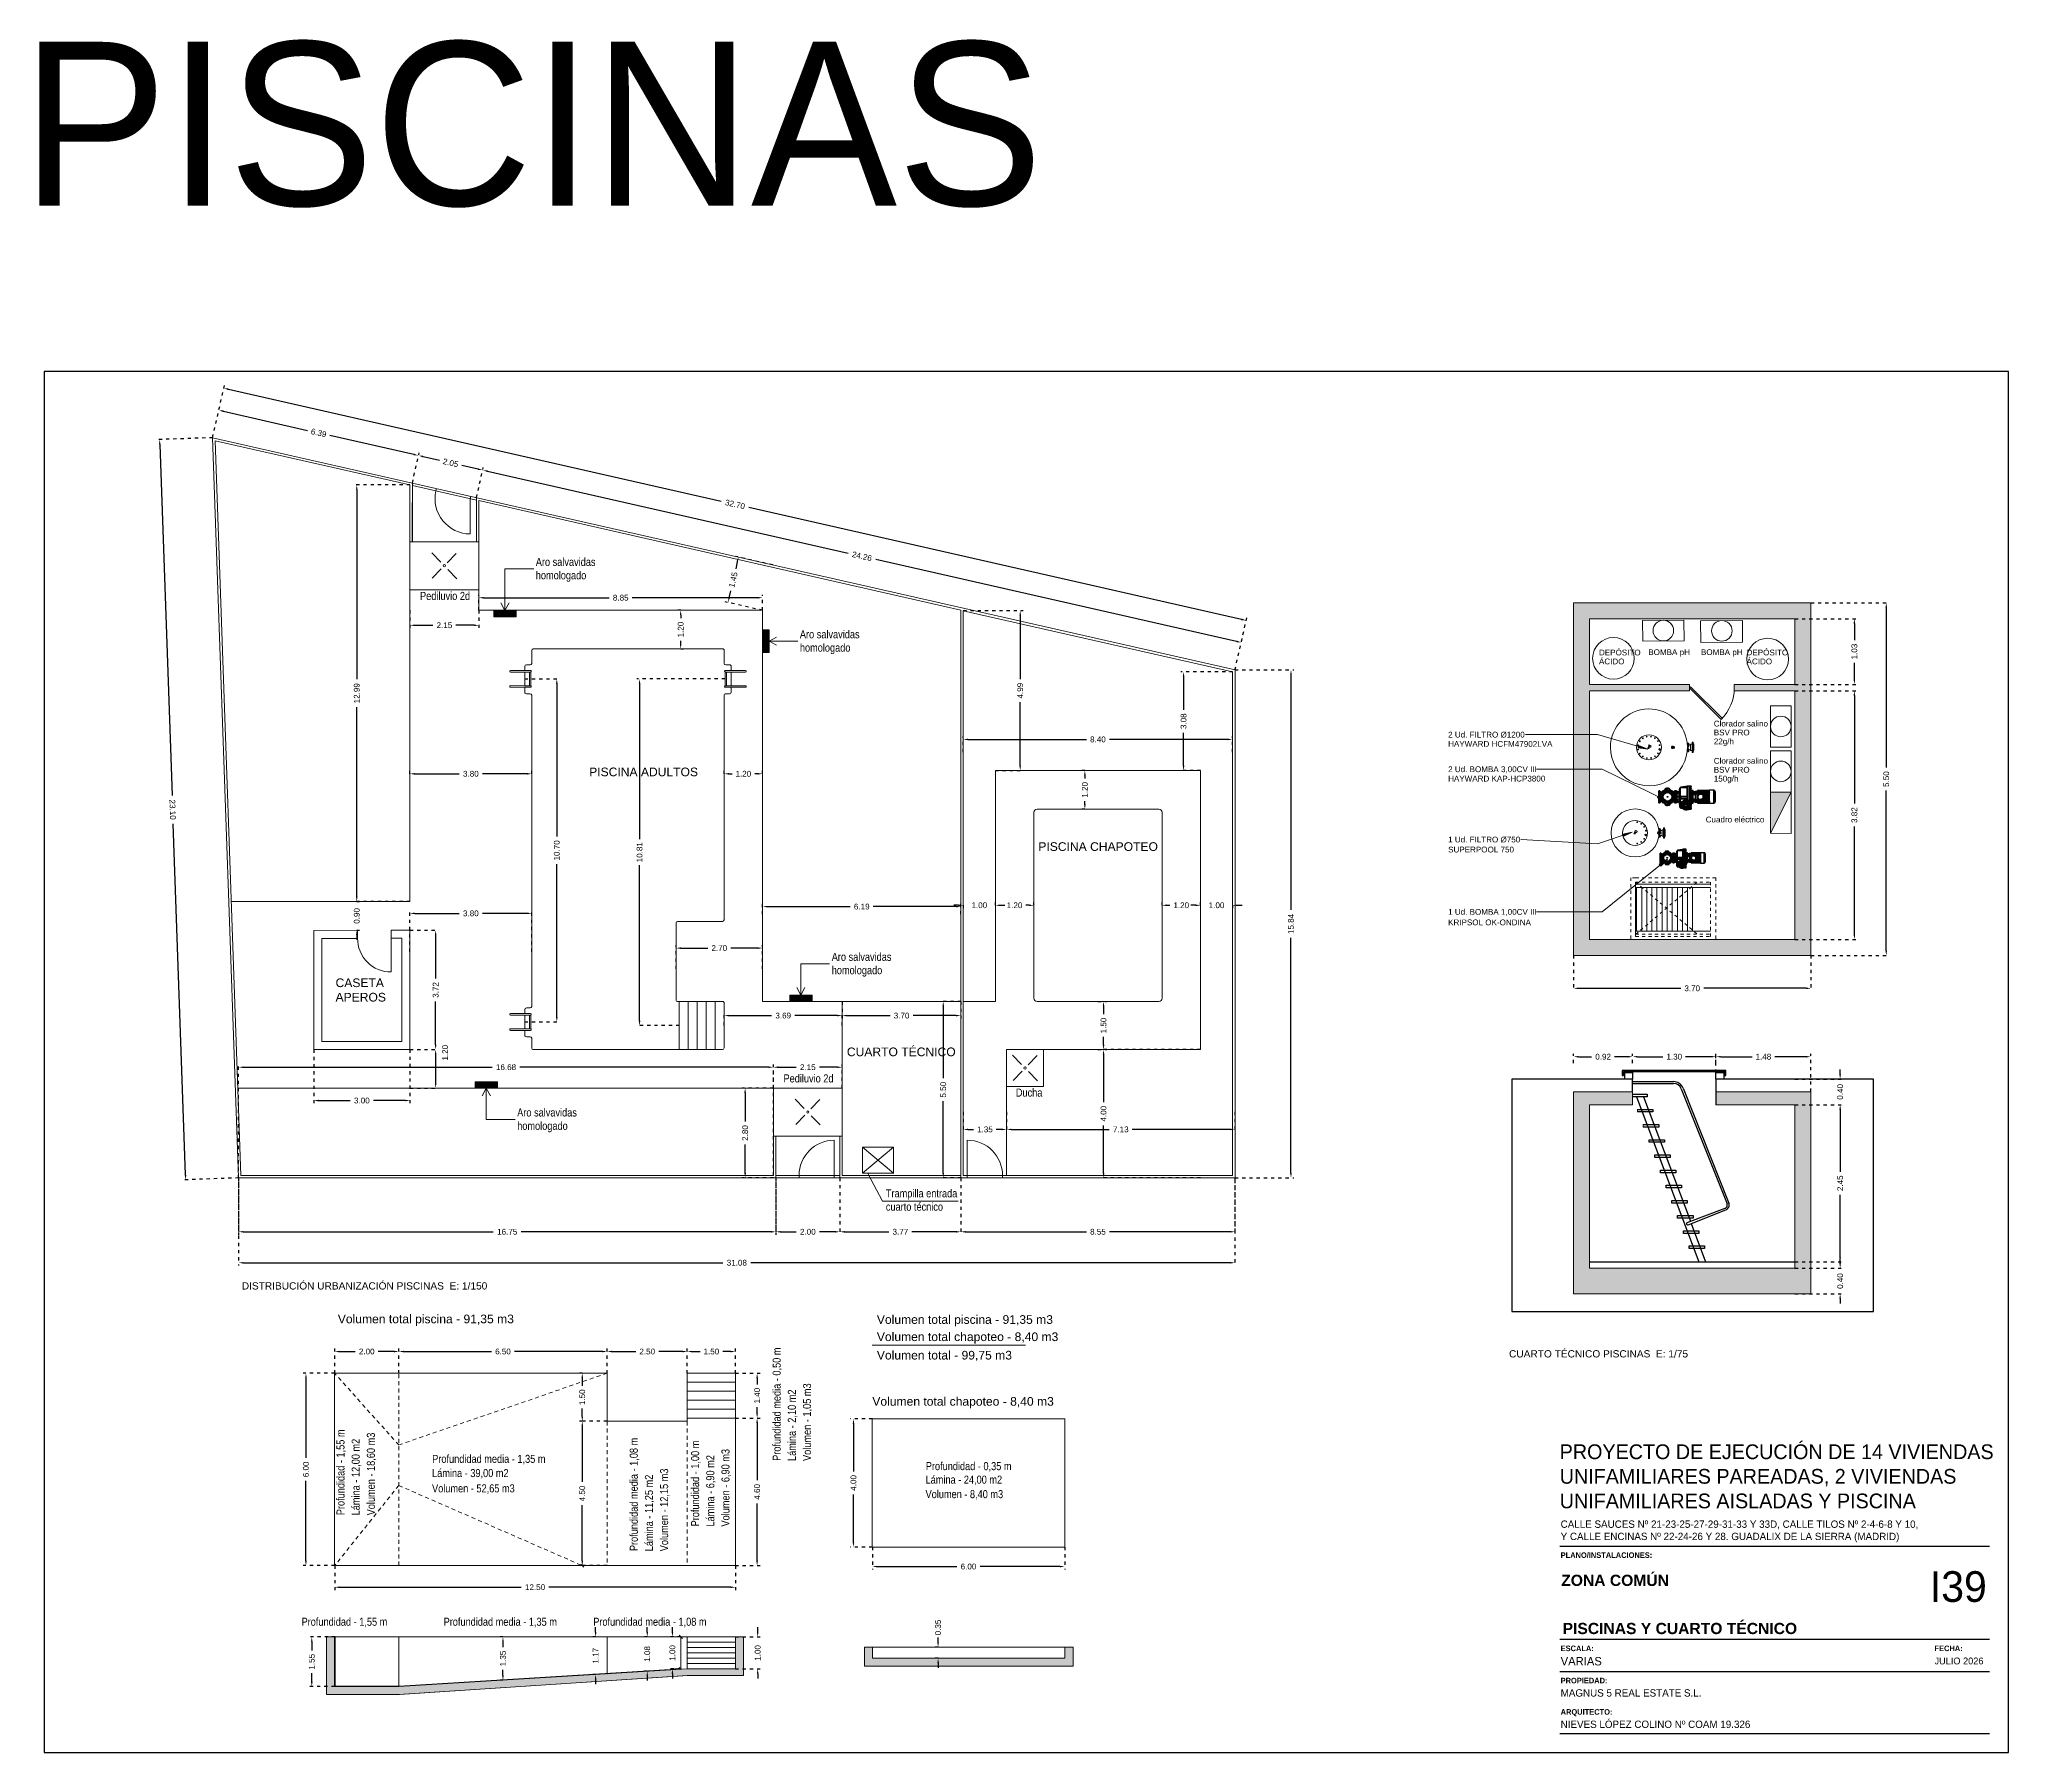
# Model space of a CAD drawing. Header units: millimetres. Extents: x 441156 to 441876, y 4514765 to 4515211.
# Drawn here: x 441190.5 to 441251.9, y 4514765 to 4514818.4 of the extents above; entities that cross this region are included whole.
import ezdxf
from ezdxf.enums import TextEntityAlignment as Align

# ---------------------------------------------------------------- set-up
doc = ezdxf.new("R2010")
doc.units = ezdxf.units.MM
for name, pattern in [('CONTINUA', [0]), ('IMPORT-Dot 2mm', [0.0018, 0.0012, -0.0006]), ('PUNTOS2', [0.125, 0, -0.125]), ('RAYITAS', [0.375, 0.25, -0.125])]:
    doc.linetypes.add(name, pattern=pattern)
for name, color, linetype, lineweight in [('-LYNKA_PISCINA', 7, 'Continuous', 18), ('01_varios', 4, 'Continuous', 0), ('_CAVITI-AUX', 2, 'Continuous', 5), ('A-DETL-GENF', 7, 'Continuous', 9), ('A-DETL-THIN', 7, 'Continuous', 9), ('G-ANNO-TEXT', 7, 'Continuous', 9)]:
    doc.layers.add(name, color=color, linetype=linetype, lineweight=lineweight)
doc.layers.add('01_cartela', color=6, linetype='Continuous', plot=False)
for name, color, linetype in [('01_cotas', 254, 'Continuous'), ('01_texto cartela', 5, 'Continuous'), ('01_textos', 7, 'Continuous')]:
    doc.layers.add(name, color=color, linetype=linetype)
for name, color, linetype, lineweight, true_color in [('05 ESQUEMAS HIDRAULICOS nuevos_dwg _6_', 7, 'Continuous', 18, 0x767676), ('A-DETL', 7, 'Continuous', 50, 0x008000), ('SECCIONES PISCINAS_dwg', 7, 'Continuous', 9, 0x767676)]:
    doc.layers.add(name, color=color, linetype=linetype, lineweight=lineweight, true_color=true_color)
doc.styles.add('Arial', font='arial.ttf', dxfattribs={"height": 0.09})
doc.styles.add('Arial Narrow', font='ARIALN.TTF', dxfattribs={"height": 0.25})
doc.styles.add('Century Gothic', font='', dxfattribs={"height": 2})
doc.styles.add('Century Gothic_3', font='', dxfattribs={"height": 4.5})
doc.styles.add('Century Gothic_6', font='', dxfattribs={"height": 11})
doc.styles.add('Estilo1', font='swissel.ttf')
doc.styles.add('NIEVES2', font='sanss___.ttf')
doc.styles.add('NIEVES3', font='swisseb.ttf')
doc.styles.add('ROMANS', font='romans')
doc.styles.get('Century Gothic').set_extended_font_data('Century Gothic')
doc.styles.get('Century Gothic_3').set_extended_font_data('Century Gothic')
doc.styles.get('Century Gothic_6').set_extended_font_data('Century Gothic')
doc.dimstyles.new('DECIMAL-50', dxfattribs={"dimtxt": 0.08, "dimasz": 0.15, "dimexe": 0.09, "dimexo": 0, "dimgap": 0.09, "dimtad": 0, "dimzin": 0, "dimdsep": 46, "dimtxsty": 'ROMANS', "dimcen": 0.09, "dimclrt": 6, "dimadec": 0, "dimazin": 0, "dimtfac": 1.38, "dimtix": 1, "dimtofl": 0, "dimtmove": 2, "dimatfit": 3, "dimldrblk": 'OBLIQUE', "dimfxl": 1, "dimtolj": 1, "dimtzin": 0, "dimarcsym": 0})

# ---------------------------------------------------------------- blocks, each defined once
blk = doc.blocks.new('SECCIONES PISCINAS_dwg__ArchTick-V5-01_ARQ_SECCIONES PISCINA')
at = {"color": 251, "lineweight": 9, "true_color": 0x556666}
blk.add_line((-0.5, -0.5), (0, 0), dxfattribs=at)
at = {"lineweight": 9}
blk.add_line((0, 0), (0.5, 0.5), dxfattribs=at)
blk = doc.blocks.new('SECCIONES PISCINAS_dwg__ArchTick-V7-01_ARQ_SECCIONES PISCINA')
at = {"lineweight": 9}
for p, q in [((0, 0), (0.5, 0.5)), ((-0.5, -0.5), (-0.02, -0.02))]:
    blk.add_line(p, q, dxfattribs=at)
at = {"color": 251, "lineweight": 9, "true_color": 0x556666}
blk.add_line((-0.02, -0.02), (0, 0), dxfattribs=at)
blk = doc.blocks.new('SECCIONES PISCINAS_dwg__ArchTick-V8-01_ARQ_SECCIONES PISCINA')
at = {"color": 251, "lineweight": 9, "true_color": 0x556666}
blk.add_line((-0.5, -0.5), (0, 0), dxfattribs=at)
at = {"lineweight": 9}
blk.add_line((0, 0), (0.12, 0.12), dxfattribs=at)
blk = doc.blocks.new('05 ESQUEMAS HIDRAULICOS nuevos_dwg_A$C47CE04E0-1107655-01_ARQ_CUARTO DEPURADORA')
at = {"layer": '-LYNKA_PISCINA', "lineweight": 25}
for p, q in [((3.5, 51.5), (3.5, 79.6)), ((5.7, 79.4), (10.5, 76.6)), ((10.5, 54.6), (5.7, 51.8)), ((5.8, 66), (6.3, 66)), ((6.3, 65.2), (5.8, 65.2)), ((7.4, 70.5), (6.1, 70.5)), ((6.1, 60.7), (7.4, 60.7)), ((6.2, 66.1), (6.3, 66.1)), ((6.3, 65.1), (6.2, 65.1)), ((7.9, 65.1), (7.8, 65.1)), ((7.8, 64.7), (7.9, 64.9)), ((7.9, 65.2), (7.9, 65.2)), ((8.2, 65.5), (8.7, 66)), ((8.7, 65.6), (8.3, 65.6)), ((8.8, 65.7), (8.4, 65.7)), ((12.5, 54.1), (13, 54.7)), ((12.7, 77.4), (13.3, 76.8)), ((22.3, 84.9), (22.6, 84.6)), ((22.6, 84.1), (22.4, 83.9)), ((22.9, 47), (22.7, 47.3)), ((22.9, 83.5), (22.8, 83.4)), ((22.8, 83.2), (22.9, 83.2)), ((23.4, 82), (23.5, 81.9)), ((24.2, 50.4), (23.8, 50.4)), ((24.3, 49.5), (23.8, 50.1)), ((23.9, 50.6), (24.2, 50.5)), ((24.1, 81.6), (24.6, 81.1)), ((24.2, 80.8), (24.7, 80.8)), ((24.5, 83.2), (24.7, 83.3)), ((25.1, 83.5), (25, 83.5)), ((25.1, 49.2), (25, 49.3)), ((35.7, 53.8), (35.1, 54.4)), ((36, 77.1), (35.4, 76.5)), ((37.7, 76.8), (40.9, 79.4)), ((40.9, 51.7), (37.7, 54.4)), ((38.8, 77.4), (37.9, 76.6)), ((37.9, 54.6), (38.8, 53.8)), ((38.9, 77.5), (38.9, 75.9)), ((39, 53.7), (39.4, 53.3)), ((40.6, 77.9), (39.5, 77.9)), ((40.6, 76.7), (39.5, 76.7)), ((40.6, 75.5), (39.5, 75.5)), ((40.6, 75.5), (39.5, 75.5)), ((39.5, 65.4), (39.6, 65.4)), ((40.6, 55.8), (39.5, 55.8)), ((40.6, 55.5), (39.5, 55.5)), ((40.6, 54.2), (39.5, 54.2)), ((40.6, 53.2), (39.5, 53.2)), ((39.7, 65.6), (40.2, 65.6)), ((40.3, 65.7), (39.8, 65.2)), ((40.7, 66.5), (40.5, 66.3)), ((40.5, 66), (40.6, 66)), ((40.7, 78.2), (40.7, 75.2)), ((40.7, 71.7), (40.7, 71.5)), ((40.7, 59.7), (40.7, 59.5)), ((40.7, 59.1), (40.7, 59.6)), ((40.7, 56), (40.7, 53)), ((40.7, 55.7), (40.7, 55.7)), ((40.7, 53.3), (40.7, 53.3)), ((43.1, 79.6), (43.1, 51.5)), ((43.4, 78.7), (43.1, 78.7)), ((43.4, 77.5), (43.1, 77.5)), ((43.1, 75.9), (43.4, 75.9)), ((43.4, 71), (43.1, 71)), ((43.1, 69.4), (43.4, 69.4)), ((43.4, 61.8), (43.1, 61.8)), ((43.1, 60.2), (43.4, 60.2)), ((43.1, 56.3), (43.4, 56.3)), ((43.1, 55.3), (43.4, 55.3)), ((43.1, 52.5), (43.4, 52.5)), ((43.2, 71), (43.2, 75.9)), ((43.2, 61.8), (43.2, 69.4)), ((43.2, 56.9), (43.2, 60.2)), ((43.3, 75.9), (43.3, 71)), ((43.3, 69.4), (43.3, 61.8)), ((43.3, 60.2), (43.3, 56.9)), ((43.4, 51.5), (43.4, 79.6)), ((45.5, 77.5), (45.5, 77.5)), ((45.5, 75.9), (45.5, 75.9)), ((45.5, 62.5), (45.5, 62.5)), ((45.5, 62.2), (45.5, 59.5)), ((45.5, 60.2), (45.5, 60.2)), ((45.5, 55.9), (45.5, 53)), ((45.5, 55.3), (45.5, 55.3)), ((45.5, 53.7), (45.5, 53.7)), ((45.7, 74.3), (45.7, 72.2)), ((45.7, 59), (45.7, 56.9)), ((45.8, 75.2), (45.8, 78.2)), ((46.7, 78), (45.8, 78)), ((46.7, 77.1), (45.8, 77.1)), ((46.7, 75.7), (45.8, 75.7)), ((46.7, 75.3), (45.8, 75.3)), ((45.8, 68.7), (45.8, 71.7)), ((46.7, 71.6), (45.8, 71.6)), ((46.7, 70.9), (45.8, 70.9)), ((46.7, 69.5), (45.8, 69.5)), ((46.7, 62.3), (45.8, 62.3)), ((46.7, 62), (45.8, 62)), ((46.7, 60.7), (45.8, 60.7)), ((46.7, 59.7), (45.8, 59.7)), ((45.8, 53), (45.8, 56)), ((46.7, 55.7), (45.8, 55.7)), ((46.7, 54.6), (45.8, 54.6)), ((46.7, 53.3), (45.8, 53.3)), ((46.7, 53.3), (45.8, 53.3)), ((45.9, 59.7), (45.9, 59.7)), ((46.2, 74.9), (51.7, 75.9)), ((51.7, 66), (46.2, 66)), ((46.2, 65.2), (51.7, 65.2)), ((51.7, 55.3), (46.2, 56.3)), ((47.7, 72.9), (47.9, 73)), ((47.9, 58.2), (47.7, 58.3)), ((52.6, 47.4), (52.6, 83.8)), ((53.4, 41.1), (53.4, 86.1)), ((54.4, 87.6), (54.4, 87.7)), ((54.4, 87.7), (54.4, 87.6)), ((54.4, 66.6), (54.4, 66)), ((54.4, 66), (54.4, 66.6)), ((54.4, 61.2), (54.4, 60.6)), ((54.4, 60.6), (54.4, 61.2)), ((55.4, 65.8), (55.4, 65.8)), ((56, 88.3), (56, 88.3)), ((56, 66.7), (71.3, 66.7)), ((71.3, 60.5), (56, 60.5)), ((67, 50.1), (67, 50.1)), ((67.2, 51), (67.3, 51)), ((67.3, 51.1), (67.4, 51.1)), ((67.5, 51.1), (67.7, 51.2)), ((69.5, 51.2), (69.6, 51.1)), ((69.7, 51.1), (69.8, 51.1)), ((69.9, 51), (70, 51)), ((70, 51), (70.1, 50.9)), ((71.3, 90.6), (71.3, 90.6)), ((71.3, 90.4), (71.4, 90.4)), ((71.4, 58.6), (71.4, 90.9)), ((76.4, 90), (76.4, 90)), ((76.4, 89), (76.4, 89)), ((76.4, 87.9), (76.4, 87.9)), ((76.4, 86.5), (76.4, 86.5)), ((76.4, 85.5), (76.4, 85.5)), ((76.4, 77), (76.4, 77)), ((76.4, 76), (76.4, 76)), ((76.4, 64.1), (76.4, 64.1)), ((76.4, 63.1), (76.4, 63.1)), ((81.8, 80.3), (80.9, 80.3)), ((80.9, 79.9), (82.1, 79.9)), ((80.9, 74.6), (81, 74.6)), ((81, 74.5), (80.9, 74.5)), ((80.9, 74.3), (81.2, 74.3)), ((81.2, 74.1), (80.9, 74.1)), ((82.1, 69.1), (80.9, 69.1)), ((80.9, 67.1), (81.8, 67.1)), ((80.9, 62.1), (82.1, 62.1)), ((80.9, 57.1), (81.2, 57.1)), ((81.2, 56.9), (80.9, 56.9)), ((80.9, 56.7), (81, 56.7)), ((81, 56.6), (80.9, 56.6)), ((82.1, 51.3), (80.9, 51.3)), ((80.9, 50.8), (81.8, 50.8)), ((81, 56.8), (81, 55.6)), ((81.3, 89), (81.3, 90)), ((81.3, 85.5), (81.3, 86.5)), ((81.3, 76), (81.3, 77)), ((81.9, 75.5), (81.3, 75.5)), ((81.9, 74.5), (81.3, 74.5)), ((81.8, 64.1), (81.3, 64.1)), ((81.9, 57.1), (81.3, 57.1)), ((81.9, 56.2), (81.3, 56.2)), ((81.9, 55.4), (81.3, 55.4)), ((81.3, 54.2), (81.3, 55.2)), ((81.3, 50.1), (81.3, 50.6)), ((81.8, 70.1), (81.8, 69.4)), ((81.8, 61.8), (81.8, 61)), ((82, 74), (81.9, 74)), ((81.9, 57.2), (82, 57.2)), ((82, 76.2), (82, 73.8)), ((82, 57.4), (82, 55)), ((82.2, 73.8), (82.2, 76.2)), ((82.2, 55), (82.2, 57.4)), ((82.2, 51.3), (82.2, 51.7)), ((82.4, 52.6), (83.7, 52.6)), ((85.2, 57.4), (85.2, 55)), ((86.1, 75.5), (85.5, 75.5)), ((86.1, 74.4), (85.5, 74.4)), ((85.5, 55), (85.5, 57.4)), ((86.1, 57.2), (85.5, 57.2)), ((86.1, 56.2), (85.5, 56.2)), ((86.1, 55.3), (85.5, 55.3)), ((89.9, 72.4), (89.9, 77.1)), ((89.9, 54.1), (89.9, 58.8)), ((90.2, 52.6), (90.2, 53.6)), ((92.2, 74.6), (92.2, 75.9)), ((92.2, 55.3), (92.2, 56.5)), ((95.2, 75.3), (95.2, 72.9)), ((95.4, 56.3), (95.4, 74.8)), ((95.6, 56.3), (95.6, 74.8)), ((95.9, 78.4), (95.9, 78.4)), ((95.9, 77.8), (95.9, 77.9)), ((95.9, 77), (95.9, 77.8)), ((95.9, 76.9), (95.9, 76.9)), ((95.9, 75.7), (95.9, 76.7)), ((95.9, 74.8), (95.9, 56.3)), ((95.9, 54.4), (95.9, 55.5)), ((95.9, 54.2), (95.9, 54.3)), ((95.9, 53.3), (95.9, 53.3)), ((95.9, 52.7), (95.9, 52.8)), ((96, 79.8), (96, 79.8)), ((96, 75.7), (96, 76.8)), ((96, 54.3), (96, 55.5)), ((96.8, 80.6), (104.2, 80.6)), ((96.8, 80), (96.8, 80)), ((96.8, 79.1), (122.4, 79.1)), ((96.8, 77.8), (122.4, 77.8)), ((122.4, 53.4), (96.8, 53.4)), ((122.4, 52.1), (96.8, 52.1)), ((97.3, 71.3), (97.3, 71.3)), ((97.4, 71.2), (97.3, 71.2)), ((97.3, 60.1), (97.3, 60.1)), ((97.3, 59.9), (97.3, 59.9)), ((97.4, 71.4), (97.4, 71.4)), ((97.4, 71), (97.4, 71)), ((97.4, 60.2), (97.4, 60.2)), ((97.4, 59.9), (97.4, 59.8)), ((97.4, 59.8), (97.4, 59.8)), ((98.1, 72.8), (98.8, 72.8)), ((104, 80.5), (104, 80.6)), ((104, 50.6), (104, 50.7)), ((106.3, 80.6), (113, 80.6)), ((113, 50.6), (106.3, 50.6)), ((106.5, 50.7), (106.5, 50.6)), ((107.4, 72.8), (108.1, 72.8)), ((108.1, 58.4), (107.4, 58.4)), ((108.5, 71.3), (108.5, 71.3)), ((108.5, 60.1), (108.5, 60.1)), ((108.6, 71.1), (108.6, 71)), ((108.6, 71), (108.6, 71)), ((108.6, 60.2), (108.6, 60.2)), ((108.6, 59.9), (108.6, 59.8)), ((110.1, 74.2), (110.1, 74.3)), ((110.2, 72), (122.4, 72)), ((122.4, 67.8), (110.2, 67.8)), ((110.2, 67.7), (122.4, 67.7)), ((122.4, 65.7), (110.2, 65.7)), ((110.2, 65.5), (122.4, 65.5)), ((122.4, 63.5), (110.2, 63.5)), ((110.2, 63.3), (122.4, 63.3)), ((122.4, 59.2), (110.2, 59.2)), ((110.9, 74.2), (122.4, 74.2)), ((112.8, 80.5), (112.8, 80.6)), ((122.4, 50.6), (115.1, 50.6)), ((115.3, 80.6), (115.3, 80.5)), ((115.3, 50.7), (115.3, 50.6)), ((122.4, 74.4), (122.4, 74.4)), ((123.1, 74.4), (123.1, 74.8)), ((123.1, 72.2), (123.1, 74.1)), ((123.1, 70.1), (123.1, 71.9)), ((123.1, 67.9), (123.1, 69.8)), ((123.1, 65.8), (123.1, 67.6)), ((123.1, 63.6), (123.1, 65.4)), ((123.1, 61.4), (123.1, 63.3)), ((123.1, 59.3), (123.1, 61.1)), ((123.2, 76.8), (123.2, 75.7)), ((123.2, 74.2), (123.2, 74.3)), ((123.2, 72), (123.2, 72.2)), ((123.2, 69.8), (123.2, 70)), ((123.2, 67.7), (123.2, 67.8)), ((123.2, 65.5), (123.2, 65.7)), ((123.2, 63.4), (123.2, 63.5)), ((123.2, 61.2), (123.2, 61.4)), ((123.2, 59), (123.2, 59.2)), ((123.2, 55.5), (123.2, 54.3)), ((123.2, 51.4), (123.2, 51.4)), ((123.3, 75.7), (123.3, 76.7)), ((123.3, 75.7), (123.3, 75.6)), ((123.3, 75.7), (123.3, 74.8)), ((123.3, 75.6), (123.3, 75.6)), ((123.3, 74.9), (123.4, 74.9)), ((123.3, 57.2), (123.3, 74.9)), ((123.3, 56.3), (123.3, 56.8)), ((123.3, 56.3), (123.3, 56.3)), ((123.3, 56.3), (123.3, 55.5)), ((123.3, 56.3), (123.3, 56.3)), ((123.3, 55.5), (123.4, 55.6)), ((123.3, 54.4), (123.3, 55.5)), ((123.3, 53.4), (123.3, 54.2)), ((123.4, 78.4), (123.4, 78.4)), ((123.4, 77.9), (123.4, 77.8)), ((123.4, 76.9), (123.4, 76.9)), ((123.4, 75.7), (123.4, 75.7)), ((123.4, 56.3), (123.4, 56.3)), ((123.4, 54.3), (123.4, 54.2)), ((123.4, 53.3), (123.4, 53.3)), ((123.4, 52.8), (123.4, 52.7)), ((124.2, 75.6), (124.2, 75.6)), ((124.4, 75.7), (124.4, 75.8)), ((124.4, 53.5), (124.4, 53.4)), ((124.6, 76), (124.6, 76)), ((124.6, 75.8), (124.6, 75.8)), ((124.6, 53.3), (124.6, 53.3)), ((124.8, 76), (124.8, 76)), ((124.9, 75.9), (124.8, 75.9)), ((125, 75.8), (125, 75.7)), ((125, 53.4), (125, 53.5)), ((125.3, 75.6), (125.3, 75.6)), ((137.9, 77.9), (137.9, 53.3)), ((138.3, 53.6), (138.3, 77.5)), ((22.6, 46.3), (22.9, 46.5)), ((54.4, 39.5), (54.4, 39.6)), ((54.4, 39.6), (54.4, 39.5)), ((58.3, 39.2), (55.4, 39.2)), ((56, 38.9), (58.9, 38.4)), ((58.8, 38.5), (56, 38.9)), ((68.6, 42.2), (68.6, 41.6)), ((71.9, 36.1), (73.2, 36.1)), ((81.3, 40.7), (81.3, 41.7)), ((81.3, 38.6), (81.3, 39.6)), ((81.3, 37.2), (81.3, 38.2))]:
    blk.add_line(p, q, dxfattribs=at)
at = {"layer": '-LYNKA_PISCINA', "lineweight": 25, "flags": 128}
for points in [[(3.5, 76.2), (3.3, 76.2), (3.3, 55), (3.5, 55)], [(5.6, 79.6), (5.6, 79.6), (5.6, 79.6), (5.6, 79.5), (5.6, 79.4), (5.6, 79.2), (5.6, 79), (5.6, 78.8), (5.6, 78.5), (5.6, 78.2), (5.6, 77.9), (5.6, 77.5), (5.6, 77.1), (5.6, 76.7), (5.6, 76.3), (5.6, 75.8), (5.6, 75.3), (5.6, 74.7), (5.6, 74.2), (5.6, 73.6), (5.6, 73), (5.6, 72.4), (5.6, 71.8), (5.6, 71.1), (5.6, 70.5), (5.6, 69.8), (5.6, 69.1), (5.7, 68.4), (5.7, 67.7), (5.7, 67), (5.7, 66.3), (5.7, 65.6), (5.7, 64.9), (5.7, 64.2), (5.7, 63.5), (5.7, 62.8), (5.6, 62.1), (5.6, 61.4), (5.6, 60.7), (5.6, 60), (5.6, 59.4), (5.6, 58.8), (5.6, 58.2), (5.6, 57.6), (5.6, 57), (5.6, 56.4), (5.6, 55.9), (5.6, 55.4), (5.6, 54.9), (5.6, 54.5), (5.6, 54.1), (5.6, 53.7), (5.6, 53.3), (5.6, 53), (5.6, 52.7), (5.6, 52.4), (5.6, 52.2), (5.6, 52), (5.6, 51.8), (5.6, 51.7), (5.6, 51.6), (5.6, 51.6), (5.6, 51.5)], [(10.4, 76.4), (5.7, 79.1), (5.8, 74.6), (5.8, 74.5)], [(6.3, 65.7), (5.8, 65.7), (5.8, 65.6), (5.7, 65.6)], [(5.8, 56.7), (5.8, 56.6), (5.7, 52.1), (10.4, 54.8)], [(7.6, 71.3), (5.8, 73.9), (5.8, 71.1)], [(6.3, 65.6), (5.8, 65.6), (5.8, 65.4), (6.3, 65.4)], [(5.8, 60), (5.8, 57.3), (7.6, 59.9)], [(6, 74.2), (6, 74.1), (6, 74.1), (6.1, 74), (7.8, 71.6)], [(9, 74.2), (6.1, 74.2), (6.1, 74.1), (6, 74.1)], [(7.8, 59.6), (6.1, 57.2), (6, 57.1), (6, 57.1), (6, 57)], [(6, 57.1), (6.1, 57.1), (6.1, 57), (8.6, 57)], [(8.5, 74.1), (6.1, 74.1), (6.1, 74), (6.1, 74)], [(7.4, 70.6), (6.1, 70.6), (6.1, 70.5), (6.1, 70), (6.1, 69.5), (6.1, 69), (6.2, 68.4), (6.2, 67.9), (6.2, 67.3), (6.2, 66.7), (6.2, 66.1), (6.2, 66)], [(7.4, 60.5), (6.1, 60.5), (6.1, 60.7), (6.1, 61.2), (6.1, 61.7), (6.1, 62.2), (6.2, 62.7), (6.2, 63.3), (6.2, 63.9), (6.2, 64.5), (6.2, 65.1), (6.2, 65.2)], [(6.1, 57.2), (6.1, 57.2), (6.1, 57.1), (8.5, 57.1)], [(6.7, 66.8), (6.7, 66.8), (6.7, 66.8), (6.8, 66.8), (6.8, 66.8), (6.8, 66.8), (6.8, 66.8), (6.9, 66.8), (6.9, 66.8), (7, 66.8), (7, 66.8), (7.1, 66.8)], [(6.9, 66.4), (6.9, 66.4), (6.9, 66.5), (6.8, 66.5), (6.8, 66.6), (6.7, 66.6), (6.7, 66.6), (6.7, 66.6), (6.7, 66.6)], [(7, 64.5), (6.9, 64.4), (6.9, 64.4), (6.8, 64.3), (6.8, 64.3), (6.8, 64.3), (6.7, 64.2), (6.7, 64.2), (6.7, 64.2)], [(7.1, 64.1), (7.1, 64.1), (7, 64.1), (6.9, 64.1), (6.9, 64.1), (6.8, 64.1), (6.8, 64.1), (6.8, 64.1), (6.8, 64.1), (6.8, 64.1), (6.8, 64.1), (6.8, 64.1)], [(7.8, 65.1), (7.7, 65.1), (8.7, 66.1), (8.7, 66.1), (8.7, 66.1), (8.7, 66.1), (8.7, 66.1), (8.7, 66.1), (8.6, 66.2), (8.6, 66.2), (8.6, 66.2), (7.5, 65.2)], [(7.6, 71.8), (7.7, 71.8), (7.8, 71.7)], [(7.8, 59.4), (7.7, 59.4), (7.6, 59.4)], [(8.2, 71.7), (8.1, 71.7), (8.1, 71.7), (8, 71.8), (8, 71.8), (7.9, 71.8), (7.9, 71.8), (7.9, 71.8), (7.9, 71.8), (7.9, 71.8), (7.9, 71.8), (7.8, 71.8)], [(8.2, 72.1), (8.1, 72.1), (8.1, 72), (8, 72), (8, 72), (7.9, 72), (7.9, 72), (7.9, 72), (7.9, 72)], [(7.9, 59.1), (7.9, 59.1), (8, 59.1), (8, 59.1), (8, 59.1), (8, 59.1), (8, 59.1), (8.1, 59.1), (8.1, 59.1), (8.2, 59.2), (8.2, 59.2), (8.3, 59.2)], [(8.3, 58.8), (8.2, 58.8), (8.2, 58.9), (8.1, 58.9), (8.1, 58.9), (8, 58.9), (8, 58.9), (8, 58.9), (8, 58.9)], [(9, 73.8), (9, 73.9), (9, 73.9), (8.9, 74), (8.9, 74), (8.9, 74.1), (8.9, 74.1), (8.9, 74.1), (8.9, 74.1)], [(9, 74.3), (9, 74.3), (9, 74.2), (9, 74.2), (9, 74.2), (9, 74.2), (9.1, 74.2), (9.1, 74.2), (9.1, 74.2), (9.2, 74.1), (9.3, 74.1), (9.3, 74.1)], [(9.1, 57.1), (9.1, 57), (9.1, 57), (9.1, 56.9), (9.1, 56.9), (9.1, 56.8), (9.1, 56.8), (9.1, 56.8), (9, 56.8)], [(9.5, 56.9), (9.4, 56.8), (9.4, 56.8), (9.3, 56.8), (9.3, 56.7), (9.2, 56.7), (9.2, 56.7), (9.2, 56.7), (9.2, 56.7), (9.2, 56.7), (9.1, 56.7), (9.1, 56.7)], [(12.6, 78.4), (12.5, 78.4), (12.5, 78.4), (12.4, 78.4), (12.4, 78.4), (12.3, 78.4), (12.3, 78.4), (12.3, 78.4), (12.2, 78.4)], [(12.4, 78), (12.4, 78.1), (12.3, 78.1), (12.3, 78.2), (12.3, 78.2), (12.2, 78.3), (12.2, 78.3), (12.2, 78.3), (12.2, 78.3), (12.2, 78.3), (12.2, 78.3), (12.2, 78.3)], [(12.6, 77.2), (12.5, 77.2), (13.4, 76.3), (13.4, 76.3), (13.3, 76.3), (13.3, 76.3), (13.3, 76.3), (13.3, 76.3), (13.3, 76.2), (13.2, 76.2), (13.2, 76.2), (12.2, 77.2)], [(12.4, 52.7), (12.4, 52.7), (12.4, 52.7), (12.4, 52.7), (12.4, 52.7), (12.4, 52.7), (12.5, 52.7), (12.5, 52.8), (12.5, 52.8), (12.6, 52.8), (12.6, 52.9), (12.6, 52.9)], [(12.8, 52.6), (12.8, 52.6), (12.7, 52.6), (12.6, 52.6), (12.6, 52.6), (12.5, 52.6), (12.5, 52.6), (12.5, 52.5), (12.5, 52.5)], [(12.6, 53.9), (12.6, 53.9), (13.5, 54.7), (13.5, 54.7), (13.5, 54.7), (13.5, 54.7), (13.5, 54.7), (13.6, 54.7), (13.6, 54.6), (13.6, 54.6), (13.6, 54.6), (12.6, 53.6)], [(13.4, 76.3), (13.4, 76.3), (13.4, 76.4), (12.8, 76.9)], [(13.5, 54.7), (13.5, 54.7), (13.4, 54.7), (12.9, 54.2)], [(13.5, 76.4), (13.5, 76.4), (13.5, 76.5), (13.5, 76.5), (13.5, 76.5), (13.5, 76.5), (13.5, 76.5), (13.5, 76.5), (13.4, 76.5), (13.4, 76.5), (13.4, 76.5), (13.4, 77.6), (13.4, 77.6), (13.5, 77.6), (13.5, 77.6), (13.5, 77.6), (13.5, 77.6), (13.5, 77.6), (13.5, 77.6), (13.5, 77.6), (13.5, 76.5)], [(13.5, 55.1), (13.5, 55.1), (13.5, 55.1)], [(13.8, 76.4), (13.8, 76.3), (13.8, 76.3)], [(14.1, 79.6), (14.1, 79.7), (14.1, 79.7), (14.1, 79.8), (14.1, 79.9), (14.1, 79.9), (14.1, 79.9), (14.1, 79.9), (14.1, 80)], [(14.3, 80), (14.3, 80), (14.3, 80), (14.3, 80), (14.3, 80), (14.3, 80), (14.3, 79.9), (14.3, 79.9), (14.4, 79.9), (14.4, 79.8), (14.4, 79.8), (14.5, 79.7)], [(14.3, 51.4), (14.3, 51.3), (14.3, 51.3), (14.4, 51.2), (14.4, 51.2), (14.4, 51.1), (14.4, 51.1), (14.4, 51.1), (14.4, 51.1)], [(14.7, 51.3), (14.7, 51.3), (14.6, 51.2), (14.6, 51.2), (14.6, 51.1), (14.6, 51.1), (14.5, 51), (14.5, 51), (14.5, 51), (14.5, 51), (14.5, 51), (14.5, 51)], [(17.6, 81.4), (17.6, 81.5), (17.5, 81.5), (17.5, 81.6), (17.5, 81.6), (17.5, 81.7), (17.5, 81.7), (17.5, 81.7), (17.5, 81.7), (17.4, 81.7), (17.4, 81.8)], [(17.7, 49.3), (17.7, 49.3), (17.7, 49.3), (17.7, 49.3), (17.8, 49.4), (17.8, 49.4), (17.8, 49.4), (17.8, 49.5), (17.8, 49.5), (17.9, 49.6), (17.9, 49.7)], [(18.1, 83.6), (18.1, 82.7), (18.1, 82.7), (18.1, 82.7), (18.1, 82.7), (18.2, 82.7), (18.2, 82.7), (18.3, 82.7), (18.4, 82.7), (18.4, 82.7), (18.4, 83.6), (18.4, 83.6), (18.3, 83.6), (18.2, 83.6), (18.2, 83.6), (18.1, 83.6), (18.1, 83.6), (18.1, 83.6), (18.1, 83.6), (18, 83.6), (18, 82.7), (18.1, 82.7), (18.1, 82.7)], [(18.4, 48.4), (18.4, 47.5), (18.4, 47.5), (18.4, 47.5), (18.4, 47.5), (18.5, 47.5), (18.5, 47.5), (18.6, 47.5), (18.7, 47.5), (18.7, 47.5), (18.7, 48.4), (18.7, 48.4), (18.6, 48.4), (18.5, 48.4), (18.5, 48.4), (18.4, 48.4), (18.4, 48.4), (18.4, 48.4), (18.4, 48.4), (18.4, 48.4), (18.3, 48.4), (18.3, 47.5), (18.4, 47.5)], [(19.7, 85.2), (19.7, 85.3), (19.7, 85.3), (19.7, 85.4), (19.6, 85.4), (19.6, 85.5), (19.6, 85.5), (19.6, 85.5), (19.6, 85.5), (19.6, 85.6)], [(21.5, 83.8), (21.7, 84.3), (21.4, 84.7)], [(21.8, 47.4), (22.1, 46.9), (21.7, 46.4)], [(24.8, 49.1), (24.7, 49.1), (23.7, 50.1), (23.6, 50), (24.7, 48.9)], [(23.7, 82), (23.7, 82.1), (24.7, 81.1), (24.9, 81.2), (23.8, 82.3)], [(24.2, 81.5), (24.2, 81.1), (24.2, 81.1), (24.2, 81.1), (24.2, 81.1), (24.2, 81.1), (24.2, 81.1), (24.2, 81.1), (24.1, 81.1), (24.1, 81.1), (24.1, 81.6)], [(24.2, 49.6), (24.2, 50.1), (24.2, 50.1), (24.3, 50.1), (24.3, 50.1), (24.3, 50.1), (24.3, 50.1), (24.3, 50.1), (24.3, 50.1), (24.3, 50.1), (24.3, 49.5)], [(24.7, 47.9), (24.8, 47.9), (24.8, 48.2), (25, 48.2), (25, 47.4), (24.8, 47.4)], [(24.8, 47.6), (24.8, 47.6), (24.8, 47.8), (24.8, 47.8)], [(25.4, 84.7), (25.4, 84.9), (26.6, 84.3), (25.4, 83.9), (25.4, 84.2)], [(25.7, 46.5), (25.7, 46.3), (26.9, 46.9), (25.7, 47.3), (25.7, 47)], [(28.4, 85.3), (28.4, 85.4), (28.4, 85.4), (28.5, 85.5), (28.5, 85.5), (28.5, 85.6), (28.5, 85.6), (28.5, 85.6), (28.5, 85.6), (28.5, 85.7)], [(30.1, 82.8), (30.1, 83.7), (30.1, 83.7), (30, 83.7), (30, 83.7), (30, 83.7), (29.9, 83.7), (29.9, 83.7), (29.8, 83.7), (29.7, 83.7), (29.7, 82.8), (29.8, 82.8), (29.9, 82.8), (29.9, 82.8), (30, 82.8), (30, 82.8), (30.1, 82.8), (30.1, 82.8), (30.1, 82.8), (30.1, 82.8), (30.1, 82.8), (30.1, 83.7), (30.1, 83.7)], [(30.4, 47.6), (30.4, 48.5), (30.4, 48.5), (30.4, 48.5), (30.3, 48.5), (30.3, 48.5), (30.2, 48.5), (30.2, 48.5), (30.1, 48.5), (30, 48.5), (30, 47.6), (30.1, 47.6), (30.2, 47.6), (30.2, 47.6), (30.3, 47.6), (30.3, 47.6), (30.4, 47.6), (30.4, 47.6), (30.4, 47.6), (30.4, 47.6), (30.4, 48.5), (30.4, 48.5), (30.4, 48.5)], [(30.7, 81.9), (30.7, 81.9), (30.7, 81.9), (30.7, 81.8), (30.7, 81.8), (30.7, 81.8), (30.7, 81.8), (30.7, 81.7), (30.6, 81.6), (30.6, 81.6), (30.6, 81.5)], [(30.9, 49.8), (30.9, 49.7), (30.9, 49.6), (30.9, 49.6), (31, 49.5), (31, 49.5), (31, 49.5), (31, 49.5), (31, 49.4), (31, 49.4), (31, 49.4)], [(33.7, 79.9), (33.8, 79.9), (33.8, 80), (33.8, 80), (33.9, 80.1), (33.9, 80.1), (33.9, 80.1), (33.9, 80.2), (33.9, 80.2), (33.9, 80.2), (33.9, 80.2), (34, 80.2)], [(34.2, 51.2), (34.2, 51.2), (34.2, 51.2), (34.2, 51.2), (34.2, 51.2), (34.2, 51.2), (34.2, 51.2), (34.1, 51.3), (34.1, 51.3), (34.1, 51.4), (34, 51.4), (34, 51.5)], [(34.1, 79.8), (34.1, 79.8), (34.1, 79.9), (34.1, 80), (34.1, 80), (34.1, 80.1), (34.1, 80.1), (34.1, 80.1), (34.1, 80.1)], [(34.4, 51.6), (34.4, 51.5), (34.4, 51.4), (34.4, 51.4), (34.3, 51.3), (34.3, 51.3), (34.3, 51.3), (34.3, 51.2), (34.3, 51.2)], [(34.7, 54.8), (34.7, 54.8), (34.7, 54.9)], [(35.8, 77.3), (35.8, 77.3), (35, 76.5), (35, 76.5), (35, 76.5), (34.9, 76.5), (34.9, 76.5), (34.9, 76.5), (34.9, 76.6), (34.8, 76.6), (34.8, 76.6), (35.8, 77.6)], [(34.9, 54.8), (34.9, 54.7), (34.9, 54.7), (34.9, 53.5), (34.9, 53.5), (34.9, 53.5), (35, 53.5), (35, 53.5), (35, 53.5), (35, 53.5), (35, 53.5), (35, 53.5), (35, 54.7), (35, 54.7), (35, 54.7), (35, 54.7), (35, 54.7), (35, 54.7), (35, 54.7), (34.9, 54.7), (34.9, 54.7)], [(35, 76.5), (35, 76.5), (35, 76.5), (35.5, 77)], [(35, 76), (35, 76), (35, 76)], [(35.9, 54), (36, 54), (35.1, 54.9), (35.1, 54.9), (35.1, 54.9), (35.1, 54.9), (35.1, 54.9), (35.2, 54.9), (35.2, 54.9), (35.2, 55), (35.2, 55), (36.2, 54)], [(35.1, 54.9), (35.1, 54.8), (35.1, 54.8), (35.6, 54.3)], [(35.6, 78.6), (35.7, 78.6), (35.8, 78.6), (35.8, 78.6), (35.9, 78.6), (35.9, 78.6), (36, 78.6), (36, 78.6), (36, 78.6)], [(36.1, 78.5), (36.1, 78.5), (36.1, 78.5), (36, 78.5), (36, 78.5), (36, 78.5), (36, 78.5), (36, 78.4), (35.9, 78.4), (35.9, 78.3), (35.9, 78.3), (35.8, 78.2)], [(35.9, 52.8), (35.9, 52.8), (36, 52.8), (36.1, 52.8), (36.1, 52.8), (36.1, 52.8), (36.2, 52.8), (36.2, 52.8), (36.2, 52.8)], [(36, 53.1), (36.1, 53.1), (36.1, 53), (36.2, 53), (36.2, 53), (36.2, 52.9), (36.3, 52.9), (36.3, 52.9), (36.3, 52.9), (36.3, 52.9), (36.3, 52.9), (36.3, 52.9)], [(39.4, 77.5), (38.9, 77.5), (38.8, 77.4), (38.8, 76.5), (38.8, 76), (38.9, 75.9), (39.4, 75.9)], [(39.4, 55.3), (38.9, 55.3), (38.8, 55.2), (38.8, 53.8), (38.9, 53.7), (39.4, 53.7)], [(38.9, 55.3), (38.9, 54.9), (38.9, 53.7)], [(40.8, 78.2), (40.8, 79.1), (39, 77.5)], [(39, 74.3), (39.1, 74.4), (39.1, 74.4), (39.2, 74.4), (39.2, 74.5), (39.2, 74.5), (39.3, 74.5), (39.3, 74.5), (39.3, 74.5), (39.3, 74.5), (39.3, 74.5), (39.3, 74.5)], [(39.5, 56.9), (39.5, 56.9), (39.5, 56.9), (39.4, 56.9), (39.4, 56.9), (39.4, 57), (39.4, 57), (39.4, 57), (39.3, 57), (39.3, 57), (39.2, 57.1), (39.1, 57.1)], [(39.3, 74.1), (39.3, 74.1), (39.3, 74.2), (39.4, 74.3), (39.4, 74.3), (39.4, 74.4), (39.4, 74.4), (39.4, 74.4), (39.4, 74.4)], [(39.4, 77.9), (39.4, 77.3), (39.4, 76.1), (39.4, 75.5)], [(39.5, 55.7), (39.4, 55.7), (39.4, 55.7), (39.4, 54.8), (39.4, 53.7), (39.4, 53.3), (39.5, 53.3)], [(39.5, 57.4), (39.5, 57.3), (39.5, 57.2), (39.5, 57.2), (39.5, 57.1), (39.5, 57.1), (39.6, 57.1), (39.6, 57), (39.6, 57)], [(39.5, 57), (40.5, 57), (40.5, 57.1), (40.5, 57.1)], [(39.8, 65.2), (39.7, 65.2), (39.7, 65.2), (39.7, 65.2), (39.7, 65.2), (39.6, 65.3), (39.6, 65.3), (39.6, 65.3), (39.6, 65.4), (39.6, 65.4), (40, 65.4)], [(39.6, 53.2), (40.8, 52.1), (40.8, 53)], [(40.7, 66.1), (40.7, 66.1), (39.7, 65.1), (39.7, 65.1), (39.7, 65.1), (39.7, 65.1), (39.8, 65.1), (39.8, 65), (39.8, 65), (39.8, 65), (39.9, 65), (40.9, 66)], [(40.5, 74.1), (40.5, 74.1), (40.5, 74.2), (39.9, 74.2)], [(40.5, 74), (40.5, 74), (40.5, 74.1), (40, 74.1)], [(40, 57.1), (40.5, 57.1), (40.5, 57.2), (40.5, 57.2)], [(40.2, 73.6), (40.5, 74), (40.5, 74.1), (40.6, 74.1), (40.6, 74.2)], [(40.2, 72.4), (40.2, 72.3), (40.3, 72.3), (40.3, 72.3), (40.4, 72.3), (40.4, 72.3), (40.5, 72.3), (40.5, 72.2), (40.5, 72.2)], [(40.5, 72.1), (40.5, 72.1), (40.5, 72.1), (40.5, 72.1), (40.5, 72.1), (40.5, 72.1), (40.4, 72.1), (40.4, 72.1), (40.3, 72), (40.3, 72), (40.2, 72), (40.2, 72)], [(40.6, 57), (40.6, 57.1), (40.5, 57.1), (40.5, 57.2), (40.2, 57.6)], [(40.3, 59.5), (40.3, 59.5), (40.4, 59.4), (40.4, 59.4), (40.5, 59.4), (40.5, 59.4), (40.6, 59.4), (40.6, 59.4), (40.6, 59.4), (40.6, 59.4), (40.6, 59.4), (40.6, 59.4)], [(40.3, 59.1), (40.3, 59.1), (40.4, 59.1), (40.4, 59.2), (40.5, 59.2), (40.5, 59.2), (40.6, 59.2), (40.6, 59.2), (40.6, 59.2)], [(40.7, 71.5), (40.8, 73.9), (40.4, 73.3)], [(40.4, 57.9), (40.8, 57.3), (40.7, 58.7)], [(41, 78.2), (40.7, 78.2), (40.7, 78.2), (40.7, 75.2), (40.7, 75.2), (41, 75.2)], [(40.9, 71.7), (40.7, 71.7), (40.7, 71.7), (40.7, 71.5)], [(40.7, 59.7), (40.7, 59.5), (40.7, 59.5), (40.9, 59.5)], [(41, 56), (40.7, 56), (40.7, 56), (40.7, 53), (40.7, 53), (41, 53)], [(40.8, 74.5), (40.8, 74.6), (40.8, 75.2)], [(40.8, 56), (40.8, 56.6), (40.8, 56.6)], [(40.9, 71), (40.9, 71.1), (40.9, 71.8), (40.9, 72.4), (40.9, 73), (40.9, 73.6), (41, 74.2), (41, 74.7), (41, 75.3), (41, 75.8), (41, 76.3), (41, 76.7), (41, 77.1), (41, 77.5), (41, 77.9), (41, 78.2), (41, 78.5), (41, 78.8), (41, 79), (41, 79.2), (41, 79.4), (41, 79.5), (41, 79.6), (41, 79.6), (41, 79.6)], [(41, 51.5), (41, 51.6), (41, 51.6), (41, 51.7), (41, 51.8), (41, 52), (41, 52.2), (41, 52.4), (41, 52.7), (41, 53), (41, 53.3), (41, 53.7), (41, 54.1), (41, 54.5), (41, 54.9), (41, 55.4), (41, 55.9), (41, 56.4), (41, 57), (40.9, 57.6), (40.9, 58.2), (40.9, 58.8), (40.9, 59.4), (40.9, 60), (40.9, 60.2)], [(41.1, 60.9), (41.1, 60.7), (41.1, 60.1), (41.1, 59.4), (41.1, 58.8), (41.1, 58.2), (41.1, 57.6), (41.2, 57), (41.2, 56.4), (41.2, 55.9), (41.2, 55.4), (41.2, 54.9), (41.2, 54.5), (41.2, 54), (41.2, 53.6), (41.2, 53.3), (41.2, 52.9), (41.2, 52.6), (41.2, 52.3), (41.2, 52.1), (41.2, 51.9), (41.2, 51.7), (41.2, 51.6), (41.2, 51.5), (41.2, 51.4), (41.2, 51.3), (41.2, 51.3), (42.9, 51.3), (42.9, 79.8), (41.2, 79.8), (41.2, 79.8), (41.2, 79.8), (41.2, 79.7), (41.2, 79.6), (41.2, 79.5), (41.2, 79.3), (41.2, 79.1), (41.2, 78.9), (41.2, 78.6), (41.2, 78.3), (41.2, 77.9), (41.2, 77.6), (41.2, 77.2), (41.2, 76.7), (41.2, 76.3), (41.2, 75.8), (41.2, 75.3), (41.2, 74.8), (41.2, 74.2), (41.1, 73.6), (41.1, 73), (41.1, 72.4), (41.1, 71.8), (41.1, 71.1), (41.1, 70.5), (41.1, 70.3)], [(41.3, 67.1), (41.4, 67.1), (41.5, 67.1), (41.5, 67.1), (41.6, 67.1), (41.6, 67.1), (41.6, 67.1), (41.7, 67.1), (41.7, 67.1), (41.7, 67.1), (41.7, 67.1), (41.7, 67.1)], [(41.7, 64.4), (41.7, 64.4), (41.7, 64.4), (41.7, 64.4), (41.7, 64.4), (41.7, 64.4), (41.6, 64.4), (41.6, 64.4), (41.5, 64.4), (41.5, 64.4), (41.4, 64.4), (41.3, 64.4)], [(41.5, 66.7), (41.5, 66.7), (41.6, 66.8), (41.6, 66.8), (41.7, 66.9), (41.7, 66.9), (41.7, 66.9), (41.7, 66.9), (41.7, 67)], [(41.5, 64.8), (41.6, 64.7), (41.6, 64.7), (41.6, 64.6), (41.7, 64.6), (41.7, 64.6), (41.7, 64.6), (41.8, 64.5), (41.8, 64.5)], [(45.5, 79.6), (45.5, 79.6), (45.5, 79.6), (45.5, 79.5), (45.5, 79.4), (45.5, 79.2), (45.5, 79), (45.5, 78.8), (45.5, 78.5), (45.5, 78.2), (45.5, 77.9), (45.5, 77.5), (45.5, 77.1), (45.5, 76.7), (45.5, 76.3), (45.5, 75.8), (45.5, 75.3), (45.5, 74.7), (45.5, 74.2), (45.5, 73.6), (45.5, 73), (45.5, 72.4), (45.5, 71.8), (45.5, 71.1), (45.5, 70.5), (45.5, 69.8), (45.5, 69.1), (45.6, 68.4), (45.6, 67.7), (45.6, 67), (45.6, 66.3), (45.6, 65.6), (45.6, 64.9), (45.6, 64.2), (45.6, 63.5), (45.6, 62.8), (45.5, 62.1), (45.5, 61.4), (45.5, 60.7), (45.5, 60), (45.5, 59.4), (45.5, 58.8), (45.5, 58.2), (45.5, 57.6), (45.5, 57), (45.5, 56.4), (45.5, 55.9), (45.5, 55.4), (45.5, 54.9), (45.5, 54.5), (45.5, 54.1), (45.5, 53.7), (45.5, 53.3), (45.5, 53), (45.5, 52.7), (45.5, 52.4), (45.5, 52.2), (45.5, 52), (45.5, 51.8), (45.5, 51.7), (45.5, 51.6), (45.5, 51.6), (45.5, 51.5)], [(45.5, 78.2), (45.5, 78.2), (45.5, 75.3)], [(45.6, 75.2), (45.8, 75.2), (45.8, 75.2), (45.8, 78.2), (45.8, 78.2), (45.5, 78.2), (45.5, 75.3)], [(45.6, 68.7), (45.8, 68.7), (45.8, 68.7), (45.8, 71.7), (45.8, 71.7), (45.5, 71.7), (45.5, 71.7)], [(45.5, 61), (45.5, 59.5), (45.5, 59.5), (45.8, 59.5)], [(45.5, 55.9), (45.5, 53), (45.5, 53), (45.8, 53), (45.8, 53), (45.8, 56), (45.8, 56), (45.6, 56)], [(45.6, 79.4), (45.8, 79.3), (47.4, 78.9), (52.3, 77.5), (52.3, 77.5), (45.6, 79.4)], [(45.8, 62.5), (45.8, 59.5), (45.8, 59.5), (45.8, 62.5), (45.8, 62.5), (45.6, 62.5)], [(45.6, 51.8), (49.4, 52.9), (52.3, 53.7)], [(52.3, 53.7), (52.3, 53.7), (52.2, 53.7), (50.7, 53.2), (48.1, 52.5), (45.6, 51.8)], [(52.4, 76.7), (52.4, 77.2), (45.7, 79.2), (45.7, 78.2)], [(52.3, 65.8), (52.2, 65.8), (50.7, 65.8), (48.1, 65.8), (45.7, 65.8), (45.7, 65.6), (45.7, 65.4), (46, 65.4), (47.5, 65.4), (50, 65.4), (52.3, 65.4), (52.3, 65.4), (52.3, 65.6), (52.3, 65.8), (52.6, 65.8)], [(45.7, 65.6), (46.5, 65.6), (52.3, 65.6)], [(45.7, 53), (45.7, 52), (49, 53), (52.4, 53.9), (52.4, 54.5)], [(46.7, 68.8), (46.7, 68.8), (45.8, 68.8)], [(45.8, 66), (45.8, 66), (46, 66), (47.5, 66), (52.4, 66), (52.4, 66)], [(52.4, 65.2), (52.4, 65.2), (45.8, 65.2), (45.8, 65.2)], [(46.2, 71.6), (46.2, 71.6), (48.3, 72.1), (48, 72.3), (46, 74)], [(46, 57.2), (48, 58.9), (48.3, 59), (46.2, 59.6), (46.2, 59.7)], [(46.3, 66.2), (46.7, 66.2), (48.2, 66.2), (51.8, 66.2), (51.8, 75.7), (51.4, 75.6), (49.8, 75.3), (46.2, 74.7)], [(46.2, 74.2), (48.2, 72.5), (48.4, 72.4)], [(46.2, 56.5), (46.6, 56.4), (48.2, 56.1), (51.8, 55.5), (51.8, 65), (51.4, 65), (49.8, 65), (46.3, 65)], [(48.4, 58.8), (48.2, 58.7), (46.2, 57)], [(46.7, 68.8), (46.8, 69), (46.8, 69.2), (46.8, 70.2), (46.8, 71.2), (46.8, 71.4), (46.7, 71.5)], [(46.8, 75.4), (46.8, 75.5), (46.8, 75.5), (46.8, 76.4), (46.8, 77.6), (46.8, 77.9), (46.8, 77.9)], [(46.8, 59.8), (46.8, 59.8), (46.8, 60.2), (46.8, 61.3), (46.8, 62.2), (46.8, 62.2), (46.8, 62.2)], [(46.8, 55.7), (46.8, 55.1), (46.8, 53.9), (46.8, 53.3)], [(55.2, 66.8), (55.4, 66.8), (55.4, 87.9), (55.2, 87.9), (55.2, 87.9), (55.2, 87.9), (55.2, 87.9), (55.2, 87.9), (55.2, 87.9), (55.2, 87.9), (55.2, 87.9), (55.2, 87.9), (55.4, 88)], [(58.2, 39.3), (56.3, 39.3), (55.6, 39.3), (55.4, 39.3), (55.4, 39.3), (55.4, 39.3), (55.4, 39.3), (55.4, 39.3), (55.4, 39.3), (55.4, 39.3), (55.4, 39.2), (55.4, 39.2), (55.2, 39.2), (55.2, 39.2), (55.2, 39.3), (55.2, 39.3), (55.2, 39.3), (55.2, 39.3), (55.2, 39.3), (55.2, 39.3), (55.2, 39.3), (55.4, 39.3), (55.4, 60.4), (55.2, 60.4)], [(55.4, 66.8), (55.6, 66.8), (56.3, 66.8), (59.4, 66.8), (71.2, 66.8), (71.2, 88), (71, 88), (70.2, 88), (67.2, 88), (55.4, 87.9), (55.4, 87.9), (55.4, 87.9), (55.4, 87.9), (55.4, 87.9), (55.4, 87.9), (55.4, 87.9), (55.4, 87.9), (55.4, 88), (71.2, 88.1), (71.2, 88.1), (71.2, 88.1), (71.2, 88), (71.2, 88), (71.2, 88), (71.2, 88), (71.2, 88), (71.2, 88)], [(71.3, 65.9), (56, 65.9), (55.4, 65.9)], [(55.4, 61.4), (55.4, 61.4), (55.6, 61.4), (56.3, 61.4), (59.4, 61.4), (71.2, 61.4), (71.2, 65.8), (71, 65.8), (70.2, 65.8), (67.2, 65.8), (55.4, 65.8), (55.4, 61.4)], [(55.4, 61.3), (56, 61.3), (71.3, 61.3)], [(71.2, 58.6), (71.2, 60.4), (71, 60.4), (70.2, 60.4), (67.2, 60.4), (55.4, 60.4)], [(71.3, 90.6), (68.8, 90.2), (56, 88.3)], [(71.4, 88.2), (71.3, 88.2), (71.3, 90.4), (56, 88.2), (56, 88.2), (56, 88.2), (56, 88.2), (56, 88.2), (56, 88.2), (56, 88.2), (56, 88.3), (56, 88.3), (56.2, 88.3), (57, 88.4), (60, 88.8), (71.3, 90.5), (71.3, 90.6), (71.1, 90.5), (70.4, 90.4), (67.4, 90), (56, 88.3), (56, 88.3)], [(56, 66.6), (56, 66), (56.2, 66), (57, 66), (60, 66), (71.3, 66), (71.3, 66.6), (71.1, 66.6), (70.4, 66.6), (67.4, 66.6), (56, 66.6)], [(57.1, 47.2), (57, 47.2), (57, 47.2), (57, 47.2), (56.9, 47.2), (56.9, 47.2), (56.9, 47.2), (56.9, 47.2), (56.9, 47.2), (56.9, 47.2)], [(57.3, 48.8), (57.3, 48.8), (57.2, 48.9), (57.2, 48.9), (57.2, 48.9), (57.1, 48.9), (57.1, 48.9), (57.1, 48.9), (57.1, 48.9), (57.1, 48.9)], [(57.6, 48.9), (57.6, 49), (57.7, 49), (57.7, 49), (57.7, 49), (57.7, 49.1), (57.7, 49.1), (57.7, 49.1), (57.7, 49.1), (57.7, 49.1)], [(58.5, 48.5), (58.5, 48.6), (58.6, 48.6), (58.6, 48.6), (58.6, 48.7), (58.6, 48.7), (58.6, 48.7), (58.6, 48.7), (58.6, 48.7), (58.6, 48.7)], [(58.6, 47.2), (58.6, 47.2), (58.6, 47.2), (58.7, 47.2), (58.7, 47.2), (58.7, 47.2), (58.7, 47.2), (58.7, 47.2), (58.8, 47.2), (58.8, 47.2)], [(58.9, 52.6), (58.8, 52.6), (58.8, 52.6), (58.8, 52.7), (58.7, 52.7), (58.7, 52.7), (58.7, 52.7), (58.7, 52.7), (58.7, 52.7), (58.7, 52.7)], [(58.7, 48.3), (58.7, 48.3), (58.8, 48.3), (58.8, 48.3), (58.8, 48.3), (58.9, 48.3), (58.9, 48.3), (58.9, 48.3), (58.9, 48.3), (58.9, 48.3)], [(59, 52.3), (59, 52.3), (59, 52.2), (59, 52.2), (59, 52.2), (59, 52.1), (59, 52.1), (59, 52.1), (59, 52.1), (59, 52.1)], [(59.8, 53.9), (59.8, 53.9), (59.8, 54), (59.8, 54), (59.7, 54), (59.7, 54), (59.7, 54), (59.7, 54), (59.7, 54.1), (59.7, 54.1)], [(60, 51.9), (59.9, 51.9), (59.9, 51.9), (59.9, 51.9), (59.9, 51.8), (59.9, 51.8), (59.9, 51.8), (59.8, 51.8), (59.8, 51.8), (59.8, 51.8)], [(60.2, 47.2), (60.1, 47.2), (60.1, 47.2), (60.1, 47.2), (60, 47.2), (60, 47.2), (60, 47.2), (60, 47.2), (60, 47.2), (60, 47.2)], [(60.3, 54.1), (60.3, 54.1), (60.3, 54.1), (60.2, 54), (60.2, 54), (60.2, 54), (60.2, 54), (60.2, 54), (60.1, 53.9), (60.9, 53.2), (60.9, 53.2), (61, 53.2), (61, 53.2), (61, 53.3), (61, 53.3), (61, 53.3), (61, 53.3), (61, 53.3)], [(60.2, 52), (60.3, 52), (60.3, 51.9), (60.3, 51.9), (60.4, 51.9), (60.4, 51.9), (60.4, 51.9), (60.4, 51.9), (60.4, 51.9), (60.4, 51.9)], [(60.5, 48.8), (60.5, 48.8), (60.4, 48.9), (60.4, 48.9), (60.4, 48.9), (60.3, 48.9), (60.3, 48.9), (60.3, 48.9), (60.3, 48.9), (60.3, 48.9)], [(60.8, 54.7), (60.8, 54.6), (61.6, 53.9), (61.6, 53.9), (60.8, 54.7), (60.9, 54.7), (60.9, 54.7), (60.9, 54.7), (60.9, 54.7), (60.9, 54.7), (60.9, 54.7), (61, 54.8), (61, 54.8), (61.8, 54), (61.7, 54), (61.7, 54), (61.7, 53.9), (61.7, 53.9), (61.7, 53.9), (61.6, 53.9), (61.6, 53.9), (61.6, 53.9)], [(61.6, 48.8), (61.6, 48.8), (61.6, 48.8), (61.6, 48.8), (61.6, 48.8), (61.6, 48.7), (61.6, 48.7), (61.6, 48.7), (61.5, 48.6), (60.8, 49), (60.8, 49), (60.8, 49), (60.8, 49.1), (60.8, 49.1), (60.8, 49.1), (60.8, 49.1), (60.8, 49.1), (60.8, 49.1)], [(61, 55.1), (61, 55.1), (60.9, 55.1), (60.9, 55.2), (60.9, 55.2), (60.9, 55.2), (60.9, 55.2), (60.9, 55.2), (60.9, 55.2), (60.9, 55.2)], [(60.9, 52.9), (60.9, 52.9), (61, 52.8), (61, 52.8), (61, 52.8), (61, 52.8), (61.1, 52.8), (61.1, 52.8), (61.1, 52.8), (61.1, 52.8)], [(61.1, 50.3), (61.1, 50.4), (61.1, 50.4), (61, 50.4), (61, 50.4), (61, 50.4), (61, 50.4), (61, 50.4), (61, 50.4), (60.9, 50.4)], [(61.9, 49.6), (61.9, 49.6), (61.9, 49.6), (61.9, 49.6), (62, 49.6), (62, 49.6), (62, 49.7), (62, 49.7), (62, 49.7), (61.2, 50.1), (61.2, 50), (61.2, 50), (61.2, 50), (61.2, 49.9), (61.2, 49.9), (61.2, 49.9), (61.1, 49.9), (61.1, 49.9), (61.1, 49.9), (61.9, 49.6), (61.9, 49.6), (61.1, 49.9)], [(61.4, 47.2), (61.5, 47.2), (61.5, 47.2), (61.5, 47.2), (61.6, 47.2), (61.6, 47.2), (61.6, 47.2), (61.6, 47.1), (61.6, 47.1), (61.6, 47.1)], [(61.7, 48.4), (61.7, 48.4), (61.7, 48.4), (61.8, 48.4), (61.8, 48.4), (61.8, 48.3), (61.8, 48.3), (61.8, 48.3), (61.8, 48.3), (61.9, 48.3)], [(62, 51.7), (62, 51.7), (62, 51.8), (62, 51.8), (61.9, 51.8), (61.9, 51.8), (61.9, 51.8), (61.9, 51.8), (61.9, 51.8), (61.9, 51.9)], [(62, 54), (62.1, 54), (62.1, 53.9), (62.1, 53.9), (62.1, 53.9), (62.1, 53.9), (62.1, 53.9), (62.2, 53.9), (62.2, 53.8), (62.2, 53.8)], [(62.3, 56.1), (62.3, 56.1), (62.3, 56.1), (62.3, 56.2), (62.2, 56.2), (62.2, 56.2), (62.2, 56.2), (62.2, 56.2), (62.2, 56.2), (62.2, 56.2)], [(63.1, 51.3), (62.5, 51.9), (62.5, 51.9), (63.1, 51.3), (63.1, 51.3), (63.1, 51.3), (63.1, 51.3), (63, 51.2), (63, 51.2), (63, 51.2), (63, 51.2), (63, 51.2), (62.9, 51.1), (62.3, 51.7), (62.4, 51.8), (62.4, 51.8), (62.4, 51.8), (62.4, 51.8), (62.4, 51.8), (62.5, 51.9), (62.5, 51.9), (62.5, 51.9)], [(62.3, 49.8), (62.3, 49.8), (62.3, 49.8), (62.3, 49.8), (62.4, 49.8), (62.4, 49.8), (62.4, 49.7), (62.4, 49.7), (62.4, 49.7), (62.4, 49.7)], [(62.6, 55.9), (62.6, 55.9), (62.7, 55.9), (62.7, 55.9), (62.8, 55.9), (62.8, 55.9), (62.8, 55.9), (62.8, 55.9), (62.8, 55.9), (62.8, 55.9)], [(62.9, 54.7), (62.9, 54.7), (63, 54.6), (63, 54.6), (63, 54.6), (63, 54.5), (63, 54.5), (63, 54.5), (63, 54.5), (63, 54.5)], [(62.9, 50.9), (63, 50.8), (63, 50.8), (63, 50.8), (63.1, 50.8), (63.1, 50.8), (63.1, 50.8), (63.1, 50.7), (63.1, 50.7), (63.1, 50.7)], [(63, 55), (63, 55), (63, 55), (63.1, 55), (63.1, 55), (63.1, 55.1), (63.1, 55.1), (63.1, 55.1), (63.1, 55.1), (63.1, 55.1)], [(63.7, 51.8), (63.7, 51.8), (63.7, 51.9), (63.7, 51.9), (63.7, 51.9), (63.7, 51.9), (63.7, 51.9), (63.8, 52), (63.8, 52), (63.2, 52.6), (63.2, 52.6), (63.1, 52.5), (63.1, 52.5), (63.1, 52.5), (63.1, 52.5), (63.1, 52.5), (63, 52.5), (63, 52.5), (63, 52.4), (63.6, 51.8), (63.7, 51.8), (63, 52.5)], [(63.2, 52.9), (63.2, 52.9), (63.2, 52.9), (63.1, 53), (63.1, 53), (63.1, 53), (63.1, 53), (63.1, 53), (63.1, 53), (63.1, 53)], [(64, 52), (64.1, 51.9), (64.1, 51.9), (64.1, 51.9), (64.1, 51.9), (64.2, 51.8), (64.2, 51.8), (64.2, 51.8), (64.2, 51.8), (64.2, 51.8)], [(64.6, 53.8), (64.6, 53.8), (64.5, 53.9), (64.5, 53.9), (64.5, 53.9), (64.5, 53.9), (64.5, 54), (64.5, 54), (64.5, 54), (64.5, 54)], [(65, 53.8), (65, 53.8), (65, 53.8), (65, 53.8), (65, 53.8), (64.9, 53.7), (64.9, 53.7), (64.9, 53.7), (64.8, 53.7), (65.2, 52.9), (65.2, 52.9), (65.2, 52.9), (65.3, 53), (65.3, 53), (65.3, 53), (65.3, 53), (65.4, 53), (65.4, 53)], [(65.1, 52.7), (65.1, 52.6), (65.1, 52.6), (65.1, 52.6), (65.2, 52.5), (65.2, 52.5), (65.2, 52.5), (65.2, 52.5), (65.2, 52.5), (65.2, 52.5)], [(66, 57.3), (65.9, 57.3), (65.9, 57.3), (65.9, 57.2), (65.9, 57.2), (65.9, 57.2), (65.8, 57.2), (65.8, 57.2), (65.8, 57.2), (65.8, 57.2)], [(66.1, 53.3), (66.1, 53.3), (66.1, 53.3), (66.1, 53.3), (66.2, 53.3), (66.2, 53.3), (66.2, 53.3), (66.3, 53.4), (66.3, 53.4), (66, 54.2), (65.9, 54.1), (65.9, 54.1), (65.9, 54.1), (65.8, 54.1), (65.8, 54.1), (65.8, 54.1), (65.8, 54.1), (65.8, 54.1)], [(66.1, 57.6), (66.1, 57.7), (66.1, 57.7), (66.1, 57.7), (66.1, 57.8), (66.1, 57.8), (66, 57.8), (66, 57.8), (66, 57.8), (66, 57.8)], [(66.1, 54.4), (66.1, 54.5), (66.1, 54.5), (66.1, 54.5), (66, 54.6), (66, 54.6), (66, 54.6), (66, 54.6), (66, 54.6), (66, 54.6)], [(66.4, 56.4), (66.4, 56.4), (66.3, 56.4), (66.3, 56.4), (66.3, 56.4), (66.2, 56.4), (66.2, 56.3), (66.2, 56.3), (66.2, 56.3), (66.2, 56.3)], [(66.5, 53.3), (66.5, 53.2), (66.5, 53.2), (66.6, 53.2), (66.6, 53.1), (66.6, 53.1), (66.6, 53.1), (66.6, 53.1), (66.6, 53.1), (66.6, 53.1)], [(66.6, 56.2), (66.6, 56.2), (66.6, 56.1), (66.6, 56.1), (66.7, 56.1), (66.7, 56.1), (66.7, 56), (66.7, 56), (66.7, 56), (66.7, 56)], [(67.7, 57.9), (67.7, 57.9), (67.7, 57.9), (67.7, 58), (67.7, 58), (67.7, 58), (67.7, 58), (67.7, 58), (67.7, 58.1), (67.7, 58.1)], [(67.7, 56.4), (67.7, 56.3), (67.7, 56.3), (67.8, 56.3), (67.8, 56.2), (67.8, 56.2), (67.8, 56.2), (67.8, 56.2), (67.8, 56.2), (67.8, 56.2)], [(67.7, 54.7), (67.7, 54.8), (67.7, 54.8), (67.7, 54.9), (67.7, 54.9), (67.7, 54.9), (67.7, 54.9), (67.7, 54.9), (67.7, 54.9), (67.7, 55)], [(67.7, 53.5), (67.8, 53.5), (67.8, 53.4), (67.8, 53.4), (67.8, 53.4), (67.8, 53.3), (67.8, 53.3), (67.8, 53.3), (67.8, 53.3), (67.8, 53.3)], [(68.1, 56.6), (68.1, 57.7), (68.1, 57.7), (68.1, 56.6), (68.1, 56.6), (67.9, 56.6), (67.9, 57.7), (68.1, 57.7)], [(68.1, 53.7), (67.9, 53.7), (67.9, 54.6), (68.1, 54.6)], [(68.6, 52.2), (68.6, 52), (68.6, 51.3), (68.6, 52)], [(68.6, 51.3), (68.6, 51.3), (68.6, 51.3)], [(68.9, 57.7), (69.1, 57.7), (69.1, 56.6), (68.9, 56.6)], [(68.9, 53.7), (69.1, 53.7), (69.1, 54.6), (68.9, 54.6)], [(69.3, 57.9), (69.3, 57.9), (69.3, 57.9), (69.4, 58), (69.4, 58), (69.4, 58), (69.4, 58), (69.4, 58), (69.4, 58.1), (69.4, 58.1)], [(69.3, 56.4), (69.3, 56.3), (69.3, 56.3), (69.3, 56.3), (69.3, 56.2), (69.3, 56.2), (69.3, 56.2), (69.3, 56.2), (69.3, 56.2), (69.3, 56.2)], [(69.3, 54.7), (69.4, 54.8), (69.4, 54.8), (69.4, 54.9), (69.4, 54.9), (69.4, 54.9), (69.4, 54.9), (69.4, 54.9), (69.4, 54.9), (69.4, 55)], [(69.3, 53.5), (69.3, 53.5), (69.3, 53.4), (69.3, 53.4), (69.3, 53.4), (69.3, 53.3), (69.3, 53.3), (69.3, 53.3), (69.3, 53.3), (69.3, 53.3)], [(70.3, 49.8), (70.2, 49.9), (70.1, 50.1)], [(70.4, 56.2), (70.4, 56.2), (70.4, 56.1), (70.4, 56.1), (70.4, 56.1), (70.4, 56.1), (70.4, 56), (70.4, 56), (70.4, 56), (70.4, 56)], [(70.5, 53.3), (70.5, 53.2), (70.5, 53.2), (70.5, 53.2), (70.5, 53.1), (70.5, 53.1), (70.5, 53.1), (70.5, 53.1), (70.5, 53.1), (70.5, 53.1)], [(70.7, 56.4), (70.7, 56.4), (70.7, 56.4), (70.8, 56.4), (70.8, 56.4), (70.8, 56.4), (70.8, 56.3), (70.9, 56.3), (70.9, 56.3), (70.9, 56.3)], [(71.3, 54.1), (71.3, 54.1), (71.3, 54.1), (71.2, 54.1), (71.2, 54.1), (71.2, 54.1), (71.2, 54.1), (71.1, 54.1), (71.1, 54.2), (70.8, 53.4), (70.8, 53.4), (70.8, 53.3), (70.9, 53.3), (70.9, 53.3), (70.9, 53.3), (70.9, 53.3), (70.9, 53.3), (70.9, 53.3), (71.3, 54.1), (71.3, 54.1), (71, 53.3), (70.9, 53.3)], [(71, 57.6), (71, 57.7), (71, 57.7), (71, 57.7), (71, 57.8), (71, 57.8), (71, 57.8), (71, 57.8), (71, 57.8), (71, 57.8)], [(71, 54.4), (71, 54.5), (71, 54.5), (71, 54.5), (71, 54.6), (71, 54.6), (71, 54.6), (71, 54.6), (71, 54.6), (71, 54.6)], [(71.1, 57.3), (71.1, 57.3), (71.1, 57.3), (71.2, 57.2), (71.2, 57.2), (71.2, 57.2), (71.2, 57.2), (71.2, 57.2), (71.2, 57.2), (71.2, 57.2)], [(76.4, 56.1), (76.4, 91.1), (71.6, 91.1), (71.6, 58.5)], [(71.7, 53), (71.7, 53), (71.7, 53), (71.7, 53), (71.8, 53), (71.8, 53), (71.8, 52.9), (71.9, 52.9), (71.9, 52.9), (72.2, 53.7), (72.2, 53.7), (72.1, 53.7), (72.1, 53.7), (72.1, 53.8), (72.1, 53.8), (72, 53.8), (72, 53.8), (72, 53.8), (72, 53.8), (71.7, 53), (71.7, 53), (72, 53.8)], [(72, 52.7), (72, 52.6), (71.9, 52.6), (71.9, 52.6), (71.9, 52.5), (71.9, 52.5), (71.9, 52.5), (71.9, 52.5), (71.9, 52.5), (71.9, 52.5)], [(72.5, 53.8), (72.5, 53.8), (72.5, 53.9), (72.5, 53.9), (72.5, 53.9), (72.6, 53.9), (72.6, 54), (72.6, 54), (72.6, 54), (72.6, 54)], [(73, 52), (73, 51.9), (73, 51.9), (72.9, 51.9), (72.9, 51.9), (72.9, 51.8), (72.9, 51.8), (72.9, 51.8), (72.9, 51.8), (72.9, 51.8)], [(73.4, 51.8), (73.4, 51.8), (74, 52.4), (74, 52.5), (73.4, 51.8), (73.4, 51.8), (73.4, 51.9), (73.4, 51.9), (73.4, 51.9), (73.3, 51.9), (73.3, 51.9), (73.3, 52), (73.3, 52), (73.9, 52.6), (73.9, 52.6), (73.9, 52.5), (73.9, 52.5), (74, 52.5), (74, 52.5), (74, 52.5), (74, 52.5), (74, 52.5)], [(74.1, 55), (74.1, 55), (74, 55), (74, 55), (74, 55), (73.9, 55.1), (73.9, 55.1), (73.9, 55.1), (73.9, 55.1), (73.9, 55.1)], [(73.9, 52.9), (73.9, 52.9), (73.9, 52.9), (73.9, 53), (73.9, 53), (74, 53), (74, 53), (74, 53), (74, 53), (74, 53)], [(74.1, 50.9), (74.1, 50.8), (74.1, 50.8), (74, 50.8), (74, 50.8), (74, 50.8), (74, 50.8), (74, 50.7), (74, 50.7), (73.9, 50.7)], [(74.1, 54.7), (74.1, 54.7), (74.1, 54.6), (74.1, 54.6), (74.1, 54.6), (74, 54.5), (74, 54.5), (74, 54.5), (74, 54.5), (74, 54.5)], [(74.6, 51.9), (74.6, 51.9), (74.6, 51.9), (74.6, 51.8), (74.6, 51.8), (74.7, 51.8), (74.7, 51.8), (74.7, 51.8), (74.7, 51.7), (74.1, 51.1), (74.1, 51.2), (74.1, 51.2), (74, 51.2), (74, 51.2), (74, 51.2), (74, 51.3), (74, 51.3), (74, 51.3)], [(74.4, 55.9), (74.4, 55.9), (74.4, 55.9), (74.3, 55.9), (74.3, 55.9), (74.3, 55.9), (74.3, 55.9), (74.3, 55.9), (74.2, 55.9), (74.2, 55.9)], [(74.8, 49.8), (74.8, 49.8), (74.7, 49.8), (74.7, 49.8), (74.7, 49.8), (74.7, 49.8), (74.6, 49.7), (74.6, 49.7), (74.6, 49.7), (74.6, 49.7)], [(74.7, 56.1), (74.8, 56.1), (74.8, 56.1), (74.8, 56.2), (74.8, 56.2), (74.8, 56.2), (74.8, 56.2), (74.8, 56.2), (74.8, 56.2), (74.9, 56.2)], [(75, 54), (75, 54), (75, 53.9), (75, 53.9), (74.9, 53.9), (74.9, 53.9), (74.9, 53.9), (74.9, 53.9), (74.9, 53.8), (74.9, 53.8)], [(75, 51.7), (75, 51.7), (75.1, 51.8), (75.1, 51.8), (75.1, 51.8), (75.1, 51.8), (75.2, 51.8), (75.2, 51.8), (75.2, 51.8), (75.2, 51.9)], [(75.9, 49.9), (75.9, 49.9), (75.9, 49.9), (75.9, 49.9), (75.9, 49.9), (75.9, 50), (75.9, 50), (75.8, 50), (75.8, 50.1), (75, 49.7), (75.1, 49.7), (75.1, 49.7), (75.1, 49.6), (75.1, 49.6), (75.1, 49.6), (75.1, 49.6), (75.1, 49.6), (75.1, 49.6), (75.1, 49.6), (75.9, 49.9), (75.9, 49.9), (75.1, 49.6)], [(75.4, 48.4), (75.4, 48.4), (75.3, 48.4), (75.3, 48.4), (75.3, 48.4), (75.2, 48.3), (75.2, 48.3), (75.2, 48.3), (75.2, 48.3), (75.2, 48.3)], [(75.4, 53.9), (75.4, 53.9), (75.4, 53.9), (75.4, 53.9), (75.4, 53.9), (75.4, 53.9), (75.3, 54), (75.3, 54), (75.3, 54), (76.1, 54.8), (76.1, 54.8), (76.1, 54.7), (76.1, 54.7), (76.2, 54.7), (76.2, 54.7), (76.2, 54.7), (76.2, 54.7), (76.2, 54.7)], [(75.4, 48.8), (75.4, 48.8), (75.4, 48.8), (75.4, 48.8), (75.5, 48.8), (75.5, 48.7), (75.5, 48.7), (75.5, 48.7), (75.5, 48.6), (76.3, 49), (76.3, 49), (76.3, 49), (76.3, 49.1), (76.2, 49.1), (76.2, 49.1), (76.2, 49.1), (76.2, 49.1), (76.2, 49.1)], [(75.6, 47.2), (75.6, 47.2), (75.6, 47.2), (75.5, 47.2), (75.5, 47.2), (75.5, 47.2), (75.5, 47.2), (75.5, 47.1), (75.4, 47.1), (75.4, 47.1)], [(75.9, 50.3), (76, 50.4), (76, 50.4), (76, 50.4), (76.1, 50.4), (76.1, 50.4), (76.1, 50.4), (76.1, 50.4), (76.1, 50.4), (76.1, 50.4)], [(76.8, 54.1), (76.8, 54.1), (76.8, 54.1), (76.8, 54), (76.8, 54), (76.9, 54), (76.9, 54), (76.9, 54), (76.9, 53.9), (76.1, 53.2), (76.1, 53.2), (76.1, 53.2), (76.1, 53.2), (76.1, 53.3), (76, 53.3), (76, 53.3), (76, 53.3), (76, 53.3)], [(76.1, 52.9), (76.1, 52.9), (76.1, 52.8), (76.1, 52.8), (76, 52.8), (76, 52.8), (76, 52.8), (76, 52.8), (76, 52.8), (76, 52.8)], [(76.1, 55.1), (76.1, 55.1), (76.1, 55.1), (76.1, 55.2), (76.1, 55.2), (76.2, 55.2), (76.2, 55.2), (76.2, 55.2), (76.2, 55.2), (76.2, 55.2)], [(80.9, 48), (80.9, 91.1), (76.4, 91.1), (76.4, 63.6), (76.4, 56.1)], [(76.6, 48.8), (76.6, 48.8), (76.6, 48.9), (76.7, 48.9), (76.7, 48.9), (76.7, 48.9), (76.7, 48.9), (76.7, 48.9), (76.7, 48.9), (76.8, 48.9)], [(76.8, 52), (76.8, 52), (76.8, 51.9), (76.7, 51.9), (76.7, 51.9), (76.7, 51.9), (76.7, 51.9), (76.7, 51.9), (76.7, 51.9), (76.7, 51.9)], [(76.9, 47.2), (76.9, 47.2), (77, 47.2), (77, 47.2), (77, 47.2), (77, 47.2), (77.1, 47.2), (77.1, 47.2), (77.1, 47.2), (77.1, 47.2)], [(77.1, 51.9), (77.1, 51.9), (77.1, 51.9), (77.2, 51.9), (77.2, 51.8), (77.2, 51.8), (77.2, 51.8), (77.2, 51.8), (77.2, 51.8), (77.2, 51.8)], [(77.2, 53.9), (77.2, 53.9), (77.3, 54), (77.3, 54), (77.3, 54), (77.3, 54), (77.3, 54), (77.4, 54), (77.4, 54.1), (77.4, 54.1)], [(78.1, 52.3), (78.1, 52.3), (78.1, 52.2), (78.1, 52.2), (78.1, 52.2), (78.1, 52.1), (78.1, 52.1), (78.1, 52.1), (78.1, 52.1), (78.1, 52.1)], [(78.4, 48.3), (78.3, 48.3), (78.3, 48.3), (78.2, 48.3), (78.2, 48.3), (78.2, 48.3), (78.2, 48.3), (78.2, 48.3), (78.2, 48.3), (78.1, 48.3)], [(78.2, 52.6), (78.2, 52.6), (78.3, 52.6), (78.3, 52.7), (78.3, 52.7), (78.3, 52.7), (78.4, 52.7), (78.4, 52.7), (78.4, 52.7), (78.4, 52.7)], [(78.5, 47.2), (78.5, 47.2), (78.4, 47.2), (78.4, 47.2), (78.4, 47.2), (78.3, 47.2), (78.3, 47.2), (78.3, 47.2), (78.3, 47.2), (78.3, 47.2)], [(78.5, 48.5), (78.5, 48.6), (78.5, 48.6), (78.5, 48.6), (78.5, 48.7), (78.5, 48.7), (78.5, 48.7), (78.5, 48.7), (78.5, 48.7), (78.5, 48.7)], [(79.4, 48.9), (79.4, 49), (79.4, 49), (79.4, 49), (79.4, 49), (79.3, 49.1), (79.3, 49.1), (79.3, 49.1), (79.3, 49.1), (79.3, 49.1)], [(79.8, 48.8), (79.8, 48.8), (79.8, 48.9), (79.9, 48.9), (79.9, 48.9), (79.9, 48.9), (79.9, 48.9), (79.9, 48.9), (80, 48.9), (80, 48.9)], [(80, 47.2), (80, 47.2), (80.1, 47.2), (80.1, 47.2), (80.1, 47.2), (80.2, 47.2), (80.2, 47.2), (80.2, 47.2), (80.2, 47.2), (80.2, 47.2)], [(80.9, 89), (81.3, 89), (81.4, 89.1), (81.4, 89.9), (81.3, 90), (80.9, 90)], [(80.9, 85.5), (81.3, 85.5), (81.4, 85.6), (81.4, 86.4), (81.3, 86.5), (80.9, 86.5)], [(83.7, 80.5), (83.6, 80.6), (80.9, 80.6)], [(80.9, 80.5), (81.8, 80.5), (81.8, 80.3), (81.8, 80.3), (80.9, 80.3)], [(80.9, 79.5), (82.1, 79.5), (82.1, 79.9), (82.1, 80.2)], [(80.9, 77.8), (82.1, 77.8), (82.1, 79.5), (82.2, 79.5)], [(80.9, 76), (81.3, 76), (81.4, 76.1), (81.4, 77), (81.3, 77), (80.9, 77)], [(81.6, 69.4), (81.6, 70.3), (80.9, 70.3)], [(82.1, 67.5), (82.1, 69.1), (82.1, 69.4), (80.9, 69.4)], [(80.9, 67.2), (81.8, 67.2), (81.8, 67.1), (81.8, 66.9), (80.9, 66.9)], [(80.9, 64.3), (81.8, 64.3), (81.8, 64.1), (81.8, 64), (81.4, 64)], [(80.9, 63.1), (81.3, 63.1), (81.4, 63.2), (81.4, 64), (81.4, 64), (81.3, 64.1), (80.9, 64.1)], [(80.9, 61.8), (82.1, 61.8), (82.1, 62.1), (82.1, 63.7)], [(80.9, 60.8), (81.6, 60.8), (81.6, 61.8)], [(80.9, 54.2), (81.3, 54.2), (81.4, 54.3), (81.4, 55.2), (81.3, 55.2), (80.9, 55.2)], [(82.2, 51.6), (82.1, 51.6), (82.1, 53.4), (80.9, 53.4)], [(82.1, 51), (82.1, 51.3), (82.1, 51.6), (80.9, 51.6)], [(80.9, 50.9), (81.8, 50.9), (81.8, 50.8), (81.8, 50.6), (80.9, 50.6)], [(80.9, 50.6), (83.6, 50.6), (83.7, 50.7)], [(80.9, 50.1), (81.3, 50.1), (81.4, 50.2), (81.4, 50.6)], [(81.2, 75.6), (81, 75.6), (81, 75.5), (81, 74.5), (81, 74.4), (81.2, 74.4)], [(81, 75.6), (81, 75), (81, 74.4)], [(81.2, 56.8), (81, 56.8), (81, 56.7), (81, 55.7), (81, 55.6), (81.2, 55.6)], [(82, 74.1), (81.9, 74), (81.3, 74), (81.2, 74.1), (81.2, 74.2), (81.2, 75), (81.2, 75.7), (81.2, 75.8), (81.3, 75.9), (81.9, 75.9), (82, 75.8)], [(82, 57.1), (81.9, 57.2), (81.3, 57.2), (81.2, 57.1), (81.2, 56.6)], [(82, 55.4), (81.9, 55.2), (81.3, 55.2), (81.2, 55.4), (81.2, 55.8), (81.2, 56.6)], [(81.3, 63.1), (81.3, 64.1), (81.3, 64.1)], [(82.2, 76.1), (82.2, 76.2), (82, 76.2), (82, 76.1), (82, 73.8), (82, 73.8), (82.2, 73.8), (82.2, 73.8)], [(82.2, 57.4), (82.2, 57.4), (82, 57.4), (82, 57.4), (82, 55), (82, 55), (82.2, 55), (82.2, 55)], [(82.4, 63.7), (82.4, 62), (82.4, 62), (83.6, 62), (83.6, 69.2), (82.4, 69.2), (82.4, 69.5), (82.4, 69.5), (82.4, 69.4), (82.3, 69.4), (82.3, 69.4), (82.3, 69.4), (82.2, 69.4), (82.2, 69.4), (82.2, 69.4), (82.2, 69.7), (82.2, 72.5), (82.2, 73.2), (82.2, 78.3), (82.2, 78.4), (82.2, 79.5), (82.2, 79.9), (82.2, 80), (82.2, 80), (82.2, 80.3)], [(83.7, 79.6), (82.4, 79.6), (82.4, 79.6), (82.4, 79.6), (82.3, 79.6), (82.3, 79.6), (82.3, 79.5), (82.2, 79.5), (82.2, 79.5), (82.2, 79.5)], [(82.2, 73.2), (82.2, 73.2), (82.2, 73.3), (82.3, 73.3), (82.3, 73.3), (82.3, 73.3), (82.4, 73.3), (82.4, 73.3), (82.4, 73.3), (82.4, 78.4)], [(82.2, 72.5), (82.2, 72.5), (82.2, 72.5), (82.3, 72.5), (82.3, 72.5), (82.3, 72.5), (82.4, 72.5), (82.4, 72.5), (82.4, 72.4), (82.4, 69.9)], [(82.2, 67.5), (82.2, 69.1), (82.2, 69.2)], [(82.4, 61.7), (82.4, 61.7), (82.4, 61.7), (82.3, 61.7), (82.3, 61.8), (82.3, 61.8), (82.2, 61.8), (82.2, 61.8), (82.2, 61.8), (82.2, 62), (82.2, 62.1), (82.2, 63.7)], [(82.2, 61.8), (82.2, 61.5), (82.2, 58.7), (82.2, 58.7), (82.2, 58.7), (82.3, 58.7), (82.3, 58.7), (82.3, 58.7), (82.4, 58.7), (82.4, 58.7), (82.4, 58.7), (82.4, 57.9), (82.4, 52.7), (82.4, 52.6), (82.4, 51.6), (82.4, 51.1), (82.4, 51)], [(82.2, 58.7), (82.2, 58), (82.2, 57.9), (82.2, 57.9), (82.3, 57.9), (82.3, 57.9), (82.3, 57.9), (82.4, 57.9), (82.4, 57.9), (82.4, 57.9), (83.6, 57.9), (83.6, 52.7), (82.4, 52.7)], [(82.2, 58), (82.2, 52.9), (82.2, 52.8), (82.2, 51.7), (82.2, 51.7), (82.2, 51.7), (82.3, 51.6), (82.3, 51.6), (82.3, 51.6), (82.4, 51.6), (82.4, 51.6), (82.4, 51.6), (83.7, 51.6)], [(82.2, 50.9), (82.2, 51.2), (82.2, 51.2)], [(83.6, 80.6), (83.6, 80.1), (82.4, 80.1), (82.4, 80.1), (82.4, 79.6), (82.4, 78.6)], [(82.4, 80.5), (82.4, 80.2), (82.4, 80.1)], [(83.7, 72.4), (82.4, 72.4), (82.4, 73.3), (83.6, 73.3), (83.6, 78.4), (82.4, 78.4), (82.4, 78.6), (83.7, 78.6)], [(82.4, 69.5), (82.4, 69.9), (83.7, 69.9)], [(82.4, 69.2), (82.4, 69.1), (82.4, 67.5)], [(83.7, 61.3), (82.4, 61.3), (82.4, 61.7), (82.4, 62)], [(82.4, 61.3), (82.4, 58.7), (83.7, 58.7)], [(83.6, 50.6), (83.6, 51), (82.4, 51), (82.4, 51), (82.4, 50.7)], [(90.2, 78.5), (90.2, 77.6), (90.2, 78.5), (87, 77.3), (89.9, 77.3), (89.9, 77.1), (86.5, 77.1), (86.5, 77.1), (85.2, 77.1)], [(85.2, 73.8), (85.2, 73.8), (85.5, 73.8), (85.5, 73.8), (85.5, 75), (85.5, 76.1), (85.5, 76.2), (85.2, 76.2), (85.2, 76.1)], [(85.2, 76.2), (85.2, 75), (85.2, 73.8)], [(85.2, 55), (85.2, 55), (85.5, 55), (85.5, 55), (85.5, 57.4), (85.5, 57.4), (85.2, 57.4), (85.2, 57.4)], [(85.2, 54.1), (86.5, 54.1), (90.4, 52.6), (95.4, 52.6), (90.4, 52.6), (86.5, 54.1), (86.5, 54.1), (89.9, 54.1), (89.9, 53.9), (87, 53.9)], [(85.5, 73.8), (85.5, 75), (85.5, 76.2)], [(85.5, 73.9), (86.1, 73.9), (86.2, 74), (86.2, 74.1), (86.2, 75), (86.2, 75.8), (86.2, 75.9), (86.1, 76.1), (85.5, 76.1)], [(86.2, 55.3), (86.2, 55.7), (86.2, 56.7), (86.2, 57.2)], [(86.5, 71.7), (90.2, 72.5), (87, 71.8)], [(87.3, 71.9), (86.5, 71.9), (86.5, 70.8), (89.9, 70.8), (89.9, 60.4), (89.9, 60.1), (87, 60.1), (90.2, 59.5), (90.2, 60)], [(89.9, 70.8), (89.9, 71.1), (87, 71.1), (90.2, 71.7), (90.2, 71.2), (90.2, 71.7), (86.5, 71)], [(87.3, 59.3), (86.5, 59.3), (86.5, 60.4), (89.9, 60.4)], [(90.2, 60), (90.2, 59.5), (86.5, 60.2)], [(86.5, 59.5), (90.2, 58.7), (87, 59.4)], [(90.2, 53.6), (90.2, 52.6), (87, 53.9)], [(90.4, 78.6), (90.4, 78.6), (90.4, 72.7), (90.4, 71.5), (90.4, 59.6), (90.4, 58.5), (90.4, 52.6), (90.4, 52.6)], [(92.3, 76.2), (92.2, 75.9), (92.2, 74.6), (92.3, 74.4)], [(92.3, 56.8), (92.2, 56.6), (92.2, 55.3), (92.3, 55)], [(92.8, 76.2), (92.8, 76.2), (92.3, 76.2)], [(92.8, 75.7), (92.8, 76.2), (92.3, 76.2)], [(92.3, 75.7), (92.8, 75.7), (92.8, 75.7), (92.3, 75.7), (92.3, 75.7), (92.3, 75.7), (92.3, 75.7), (92.3, 75.7), (92.3, 75.7), (92.3, 75.7), (92.3, 75.7), (92.3, 75.7)], [(92.3, 74.8), (92.3, 74.8), (92.3, 74.8), (92.3, 74.8), (92.3, 74.8), (92.3, 74.8), (92.3, 74.8), (92.3, 74.8), (92.3, 74.8), (92.8, 74.8), (92.8, 74.8), (92.3, 74.8)], [(92.3, 74.4), (92.8, 74.4), (92.8, 74.8)], [(92.3, 74.4), (92.8, 74.4), (92.8, 74.4)], [(92.8, 56.8), (92.8, 56.8), (92.3, 56.8)], [(92.8, 56.4), (92.8, 56.8), (92.3, 56.8)], [(92.3, 56.4), (92.8, 56.4), (92.8, 56.3), (92.3, 56.3), (92.3, 56.3), (92.3, 56.3), (92.3, 56.3), (92.3, 56.3), (92.3, 56.3), (92.3, 56.3), (92.3, 56.3), (92.3, 56.3)], [(92.3, 55.5), (92.3, 55.5), (92.3, 55.5), (92.3, 55.5), (92.3, 55.5), (92.3, 55.5), (92.3, 55.5), (92.3, 55.5), (92.3, 55.5), (92.8, 55.5), (92.8, 56.3), (92.8, 56.3)], [(92.3, 55.4), (92.8, 55.4), (92.8, 55.5), (92.8, 55.5)], [(92.3, 55), (92.8, 55), (92.8, 55.4)], [(92.3, 55), (92.8, 55), (92.8, 55)], [(95.1, 76.6), (95.1, 76.7), (92.8, 76.7), (92.8, 76.6), (92.8, 75.3), (92.8, 72.9), (95.1, 72.9), (95.2, 72.9), (95.2, 72.8)], [(95.2, 76.5), (95.2, 76.5), (95.2, 75.3), (95.1, 75.3), (95.1, 76.6), (92.8, 76.6)], [(92.8, 74.8), (92.8, 74.8), (92.8, 75.7), (92.8, 75.7)], [(92.8, 72.9), (92.8, 72.5), (95.1, 72.5), (95.1, 72.9), (95.1, 75.3), (92.8, 75.3)], [(95.2, 58.4), (95.2, 58.3), (95.1, 58.3), (95.1, 55.9), (92.8, 55.9), (92.8, 58.3), (92.8, 58.7), (95.1, 58.7), (95.1, 58.3), (92.8, 58.3)], [(95.2, 58.3), (95.2, 55.9), (95.1, 55.9), (95.1, 54.6), (92.8, 54.6), (92.8, 55.9)], [(95.1, 54.6), (95.1, 54.5), (92.8, 54.5), (92.8, 54.6)], [(123.3, 75.6), (123.3, 75.7), (95.2, 75.7)], [(95.2, 74.8), (123.3, 74.8), (123.3, 74.9), (123.3, 74.9)], [(123.3, 56.3), (123.3, 56.3), (95.2, 56.3)], [(95.2, 55.9), (95.2, 54.7), (95.2, 54.7)], [(95.2, 55.5), (123.3, 55.5), (123.3, 55.5), (123.3, 55.5)], [(95.6, 75.7), (95.6, 78.7), (95.4, 78.7), (95.4, 75.7)], [(95.4, 55.5), (95.4, 52.5), (95.6, 52.5), (95.6, 55.5)], [(95.9, 78.6), (95.9, 78.6), (95.9, 78.6), (95.9, 75.7)], [(96, 78.6), (96, 78.6), (96, 78.6), (96, 78.6), (96, 78.6), (95.9, 78.6), (95.9, 78.6), (95.9, 78.6), (95.9, 78.4)], [(95.9, 77.9), (95.9, 77.9), (95.9, 78.4)], [(95.9, 76.9), (95.9, 76.9), (95.9, 77), (96, 76.9)], [(95.9, 74.8), (95.9, 72.1), (95.9, 72.1), (96, 72.1), (96, 72.1), (96, 72.1), (96, 72.1), (96, 72.1), (96.1, 72.1), (96.1, 72.1)], [(96, 59.3), (96, 59.3), (96, 59.3), (96, 59.4), (96, 59.4), (95.9, 59.4), (95.9, 59.4), (95.9, 59.4), (95.9, 59.4), (95.9, 71.8), (95.9, 71.8), (95.9, 71.8), (95.9, 71.8), (96, 71.8), (96, 71.8), (96, 71.8), (96, 71.8), (96, 71.9), (96, 59.3), (96.1, 59.3), (96.1, 71.9), (96, 71.9)], [(95.9, 56.3), (95.9, 59.1), (95.9, 59.1), (96, 59.1), (96, 59.1), (96, 59.1), (96, 59.1), (96, 59.1), (96.1, 59.1), (96.1, 59.1)], [(95.9, 55.5), (95.9, 52.6), (95.9, 52.6), (95.9, 52.6)], [(95.9, 53.4), (95.9, 54.2), (95.9, 54.2), (95.9, 54.2)], [(95.9, 52.8), (95.9, 53.3), (95.9, 53.3), (95.9, 53.3)], [(96, 52.6), (96, 52.6), (96, 52.6), (96, 52.6), (96, 52.6), (95.9, 52.6), (95.9, 52.6), (95.9, 52.6), (95.9, 52.8)], [(96.1, 77.4), (96.1, 78.2), (96, 78.2), (96, 78.3), (96, 79.1), (96, 79.2), (96, 79.7), (96, 79.7), (96, 79.8), (96, 79.8)], [(96.1, 79.5), (96.1, 79.7), (96, 79.7)], [(96.1, 78.7), (96.1, 79.1), (96, 79.1)], [(96, 78.5), (96, 78.5), (96, 78.5)], [(96.1, 75.7), (96.1, 76.8), (96, 76.8), (96, 77), (96, 78.2)], [(96, 53), (96, 54.2), (96, 54.3), (96.1, 54.3), (96.1, 55.5)], [(96.1, 52.5), (96.1, 52), (96, 52), (96, 52.9), (96, 53), (96.1, 53), (96.1, 53.8)], [(96.1, 51.7), (96.1, 51.5), (96, 51.5), (96, 52), (96, 52)], [(96, 51.4), (96, 51.4), (96, 51.5), (96, 51.5)], [(96.2, 74.8), (96.2, 72.4), (96.2, 72.4), (96.2, 72.4), (96.2, 72.4), (96.2, 72.4), (96.2, 72.4), (96.2, 72.4), (96.2, 72.4), (96.2, 72.4)], [(96.2, 56.3), (96.2, 58.8), (96.2, 58.8), (96.2, 58.8), (96.2, 58.8), (96.2, 58.8), (96.2, 58.8), (96.2, 58.8), (96.2, 58.8), (96.2, 58.8)], [(96.7, 62.7), (96.6, 62.7), (96.6, 68.5), (96.7, 68.5)], [(122.4, 80.6), (122.4, 80.6), (96.8, 80.6), (96.8, 80.6), (96.8, 80.6), (104, 80.6), (104, 80.5), (104, 80.5), (104, 80.5), (104, 80.5), (104, 80.5), (104, 80.5), (104.1, 80.5), (104.1, 80.5), (104, 80.5)], [(122.4, 80.5), (122.4, 80.4), (96.8, 80.4), (96.8, 80.5), (122.4, 80.5), (122.4, 80.5), (96.8, 80.5)], [(96.8, 80.5), (96.8, 80.5), (96.8, 80.5), (122.4, 80.5), (122.4, 80.5)], [(122.4, 80), (122.4, 79.9), (96.8, 79.9), (96.8, 80), (122.4, 80), (122.4, 80), (96.8, 80), (96.8, 80), (122.4, 80), (122.4, 80)], [(122.4, 79.2), (122.4, 79.2), (96.8, 79.2), (96.8, 79.2), (96.8, 79.1), (96.8, 79), (122.4, 79), (122.4, 79.1), (122.4, 79.2), (96.8, 79.2)], [(96.8, 77.9), (96.8, 77.8), (96.8, 77.7), (122.4, 77.7), (122.4, 77.8), (122.4, 77.9), (96.8, 77.9), (96.8, 77.9), (122.4, 77.9), (122.4, 77.9)], [(108.2, 72.7), (109.3, 72.7), (109.3, 72.7), (109.3, 72.6), (96.8, 72.6), (96.8, 72.7), (109.3, 72.7)], [(96.8, 72.7), (96.8, 72.7), (98, 72.7)], [(98, 58.5), (96.8, 58.5), (96.8, 58.5), (96.8, 58.6), (109.3, 58.6), (109.3, 58.5), (96.8, 58.5)], [(96.8, 53.3), (96.8, 53.2), (122.4, 53.2), (122.4, 53.3), (96.8, 53.3), (96.8, 53.4), (96.8, 53.4), (122.4, 53.4), (122.4, 53.4), (122.4, 53.3)], [(96.8, 52), (96.8, 52), (122.4, 52), (122.4, 52), (122.4, 52.1), (122.4, 52.1)], [(122.4, 52.1), (96.8, 52.1), (96.8, 52.1), (96.8, 52), (122.4, 52)], [(122.4, 51.2), (96.8, 51.2), (96.8, 51.2), (122.4, 51.2), (122.4, 51.3), (96.8, 51.3), (96.8, 51.2)], [(96.8, 51.2), (96.8, 51.2), (122.4, 51.2), (122.4, 51.2), (122.4, 51.2)], [(96.8, 50.7), (96.8, 50.8), (122.4, 50.8), (122.4, 50.7), (96.8, 50.7), (96.8, 50.7), (122.4, 50.7)], [(96.8, 50.7), (96.8, 50.7), (122.4, 50.7), (122.4, 50.7), (122.4, 50.7)], [(104.1, 50.7), (104.1, 50.7), (104, 50.7), (104, 50.7), (104, 50.6), (104, 50.6), (104, 50.6), (104, 50.6), (104, 50.6), (96.8, 50.6), (96.8, 50.6), (104.2, 50.6)], [(96.8, 50.6), (96.8, 50.6), (122.4, 50.6), (122.4, 50.6), (122.4, 50.6), (115.3, 50.6), (115.2, 50.6), (115.2, 50.6), (115.2, 50.6), (115.2, 50.6), (115.2, 50.7), (115.2, 50.7), (115.2, 50.7), (115.2, 50.7), (115.2, 50.7)], [(96.9, 69), (96.9, 69), (96.9, 69), (96.9, 69), (96.9, 69), (96.9, 69.1), (96.9, 69.1), (96.9, 69.1), (96.9, 69.1), (99.6, 71.8), (99.6, 71.8), (99.6, 71.8), (99.6, 71.8), (99.6, 71.8), (99.6, 71.8), (99.6, 71.8), (99.6, 71.8), (99.6, 71.8)], [(96.9, 62.2), (96.9, 62.2), (96.9, 62.2), (96.9, 62.1), (96.9, 62.1), (96.9, 62.1), (96.9, 62.1), (96.9, 62.1), (96.9, 62.1), (99.6, 59.4), (99.6, 59.4), (99.6, 59.4), (99.6, 59.4), (99.6, 59.4), (99.6, 59.4), (99.6, 59.4), (99.6, 59.4), (99.6, 59.4)], [(97.4, 71.4), (97.4, 71.3), (97.4, 71.3), (97.3, 71.3), (97.3, 71.2), (97.3, 71.2), (97.3, 71.2), (97.4, 71.2), (97.4, 71.2), (97.4, 71.3), (97.4, 71.4), (97.4, 71.4), (97.4, 71.4), (97.5, 71.4), (97.5, 71.3), (97.4, 71.3)], [(97.3, 71.1), (97.3, 71.1), (97.3, 71.1), (97.3, 71.2), (97.3, 71.2), (97.3, 71.2), (97.3, 71.2), (97.3, 71.2), (97.4, 71.2), (97.4, 71.1)], [(97.3, 71.1), (97.3, 71.1), (97.4, 71.1), (97.4, 71), (97.4, 71), (97.4, 71)], [(97.3, 71.1), (97.4, 71.1), (97.4, 71.1), (97.4, 71.1), (97.4, 71)], [(97.3, 60), (97.4, 60), (97.4, 60.1), (97.3, 60.1), (97.3, 60), (97.3, 60), (97.3, 60), (97.4, 60), (97.4, 60)], [(97.3, 59.9), (97.4, 59.9), (97.4, 59.9), (97.3, 59.9), (97.3, 59.9), (97.3, 59.9), (97.3, 60), (97.4, 60), (97.4, 59.9)], [(97.5, 71), (97.5, 71), (97.5, 71.1), (97.4, 71.1)], [(97.4, 71), (97.5, 71), (97.5, 71), (97.5, 71), (97.5, 71)], [(97.4, 60.2), (97.4, 60.1), (97.4, 60.1), (97.4, 60.2), (97.4, 60.2), (97.4, 60.2), (97.5, 60.2), (97.5, 60.1), (97.4, 60.1)], [(97.6, 71.4), (97.6, 71.3), (97.5, 71.3), (97.5, 71.4)], [(97.6, 71.4), (97.6, 71.4), (97.5, 71.4), (97.5, 71.4), (97.5, 71.4), (97.5, 71.4), (97.5, 71.4)], [(97.5, 71.3), (97.5, 71.3), (97.5, 71.4), (97.5, 71.4), (97.5, 71.4)], [(97.6, 71), (97.6, 71), (97.5, 71), (97.5, 71.1), (97.5, 71.1), (97.5, 71), (97.5, 71), (97.5, 71)], [(97.5, 71.1), (97.6, 71.1), (97.6, 71)], [(97.7, 60), (97.7, 60), (97.7, 60), (97.6, 60), (97.6, 60), (97.6, 60.1), (97.5, 60.1), (97.5, 60.2)], [(97.5, 60.1), (97.5, 60.1), (97.5, 60.2), (97.5, 60.2), (97.5, 60.2), (97.5, 60.2), (97.5, 60.2), (97.5, 60.2), (97.5, 60.2), (97.6, 60.2), (97.6, 60.2)], [(97.5, 59.9), (97.5, 59.8), (97.5, 59.8), (97.5, 59.8), (97.5, 59.9), (97.5, 59.9), (97.6, 59.9), (97.6, 59.9), (97.7, 59.9)], [(97.5, 59.8), (97.6, 59.8), (97.6, 59.8)], [(97.6, 71.2), (97.7, 71.2), (97.7, 71.3), (97.7, 71.3)], [(97.7, 71.2), (97.7, 71.2), (97.7, 71.2), (97.6, 71.2), (97.6, 71.2), (97.6, 71.3), (97.7, 71.3)], [(97.6, 71.1), (97.6, 71.2), (97.7, 71.2), (97.7, 71.2)], [(97.7, 71.1), (97.6, 71.1), (97.6, 71.1), (97.7, 71.1)], [(97.6, 60.2), (97.6, 60.1), (97.7, 60.1)], [(97.6, 60), (97.7, 60), (97.7, 60.1), (97.7, 60.1)], [(97.6, 59.9), (97.6, 60), (97.7, 60), (97.7, 59.9), (97.7, 59.9), (97.7, 59.9), (97.7, 59.9)], [(97.7, 59.9), (97.6, 59.9), (97.6, 59.8)], [(97.7, 71.1), (97.7, 71.1), (97.7, 71.1), (97.7, 71.1), (97.7, 71.2), (97.7, 71.2), (97.7, 71.2), (97.7, 71.2)], [(98.8, 72.7), (98.8, 72.7), (98, 72.7), (98, 72.7)], [(98, 58.5), (98, 58.4), (98.8, 58.4), (98.8, 58.4), (98.1, 58.4)], [(107.4, 72.7), (107.4, 72.7), (98.8, 72.7), (98.8, 72.8), (107.4, 72.8), (107.4, 72.7), (108.2, 72.7), (108.2, 72.7)], [(98.8, 58.5), (98.8, 58.4), (107.4, 58.4), (107.4, 58.5)], [(108.2, 58.5), (108.2, 58.4), (107.4, 58.4), (107.4, 58.4), (98.8, 58.4)], [(100.2, 72), (100.2, 72.1), (106, 72.1), (106, 72), (106, 71.8), (100.2, 71.8), (100.2, 72), (106, 72)], [(100.2, 59.2), (100.2, 59.4), (106, 59.4), (106, 59.2), (100.2, 59.2), (100.2, 59.1), (106, 59.1), (106, 59.2)], [(104.5, 80.5), (104.5, 80.6), (105.9, 80.6), (105.9, 80.5)], [(105.9, 50.7), (105.9, 50.6), (104.5, 50.6), (104.5, 50.7)], [(109.2, 69), (106.5, 71.8), (106.5, 71.8), (106.5, 71.7), (106.5, 71.7), (106.5, 71.7), (106.4, 71.7), (106.4, 71.7), (106.4, 71.6), (106.3, 71.6), (109.1, 68.9), (109.1, 68.9), (109.1, 68.9), (109.2, 69), (109.2, 69), (109.2, 69), (109.2, 69), (109.2, 69), (109.2, 69), (109.2, 69), (109.3, 69), (109.3, 69), (109.3, 69), (109.3, 69.1), (109.3, 69.1), (109.3, 69.1), (109.3, 69.1), (106.6, 71.8), (106.6, 71.8), (106.6, 71.8), (106.5, 71.8), (106.5, 71.8), (106.5, 71.8), (106.5, 71.8), (106.5, 71.8), (106.5, 71.8)], [(106.5, 59.4), (109.2, 62.2), (109.2, 62.2), (109.2, 62.2), (109.2, 62.2), (109.2, 62.2), (109.2, 62.2), (109.1, 62.3), (109.1, 62.3), (109.1, 62.3), (106.3, 59.6), (106.4, 59.6), (106.4, 59.5), (106.4, 59.5), (106.5, 59.5), (106.5, 59.5), (106.5, 59.4), (106.5, 59.4), (106.5, 59.4), (106.5, 59.4), (106.5, 59.4), (106.5, 59.4), (106.5, 59.4), (106.5, 59.4), (106.6, 59.4), (106.6, 59.4), (106.6, 59.4), (109.3, 62.1), (109.3, 62.1), (109.3, 62.1), (109.3, 62.1), (109.3, 62.1), (109.3, 62.1), (109.3, 62.2), (109.2, 62.2), (109.2, 62.2)], [(106.4, 80.5), (106.4, 80.5), (106.4, 80.5), (106.4, 80.5), (106.4, 80.5), (106.4, 80.5), (106.4, 80.5), (106.4, 80.5), (106.5, 80.6), (106.5, 80.5)], [(112.8, 50.6), (106.5, 50.6), (106.4, 50.6), (106.4, 50.6), (106.4, 50.6), (106.4, 50.6), (106.4, 50.7), (106.4, 50.7), (106.4, 50.7), (106.4, 50.7), (106.4, 50.7)], [(106.5, 80.6), (112.8, 80.6), (112.8, 80.5), (112.8, 80.5), (112.8, 80.5), (112.8, 80.5), (112.8, 80.5), (112.8, 80.5), (112.9, 80.5), (112.9, 80.5), (112.8, 80.5)], [(109.3, 58.5), (109.3, 58.5), (108.2, 58.5)], [(108.6, 71.2), (108.6, 71.2), (108.5, 71.2), (108.5, 71.2), (108.5, 71.2), (108.5, 71.3), (108.6, 71.3), (108.6, 71.2), (108.5, 71.2)], [(108.5, 71.1), (108.5, 71.1), (108.5, 71.1), (108.5, 71.2), (108.6, 71.2), (108.6, 71.1)], [(108.5, 71.1), (108.6, 71.1), (108.6, 71.1), (108.5, 71.1), (108.5, 71.1)], [(108.6, 60), (108.6, 60.1), (108.5, 60.1), (108.5, 60), (108.5, 60), (108.5, 60), (108.6, 60), (108.6, 60), (108.5, 60)], [(108.5, 59.9), (108.5, 59.9), (108.5, 59.9), (108.5, 60), (108.6, 60), (108.6, 59.9)], [(108.5, 59.9), (108.6, 59.9), (108.6, 59.9), (108.5, 59.9), (108.5, 59.9)], [(108.6, 71.4), (108.6, 71.3), (108.6, 71.3), (108.6, 71.4)], [(108.6, 71.4), (108.6, 71.4), (108.6, 71.4), (108.6, 71.4), (108.7, 71.4), (108.7, 71.4), (108.7, 71.4), (108.7, 71.4), (108.7, 71.4), (108.7, 71.3), (108.6, 71.3)], [(108.6, 60.2), (108.6, 60.1), (108.6, 60.1), (108.6, 60.2), (108.6, 60.2), (108.6, 60.2), (108.7, 60.2), (108.7, 60.2), (108.7, 60.2), (108.7, 60.2), (108.7, 60.2), (108.7, 60.1), (108.6, 60.1)], [(108.6, 59.8), (108.6, 59.8), (108.6, 59.8), (108.7, 59.8), (108.7, 59.8), (108.7, 59.8), (108.7, 59.8), (108.7, 59.8), (108.7, 59.9), (108.6, 59.9), (108.6, 59.9), (108.6, 59.8), (108.6, 59.8)], [(108.8, 71.4), (108.8, 71.3), (108.7, 71.3), (108.7, 71.4)], [(108.7, 71.3), (108.7, 71.3), (108.7, 71.4), (108.7, 71.4), (108.7, 71.4), (108.8, 71.4), (108.8, 71.4)], [(108.7, 71.1), (108.7, 71), (108.7, 71), (108.7, 71), (108.7, 71.1), (108.7, 71.1), (108.8, 71.1), (108.8, 71.1), (108.9, 71.1)], [(108.7, 71), (108.8, 71), (108.8, 71)], [(108.8, 60.2), (108.8, 60.1), (108.7, 60.1), (108.7, 60.2)], [(108.7, 60.1), (108.7, 60.1), (108.7, 60.2), (108.7, 60.2), (108.7, 60.2), (108.8, 60.2), (108.8, 60.2)], [(108.7, 59.9), (108.7, 59.8), (108.7, 59.8), (108.7, 59.8), (108.7, 59.9), (108.7, 59.9), (108.8, 59.9), (108.8, 59.8)], [(108.7, 59.8), (108.8, 59.8), (108.8, 59.8)], [(108.9, 71.3), (108.8, 71.3), (108.8, 71.2)], [(108.8, 71.1), (108.8, 71.2), (108.9, 71.2), (108.9, 71.1), (108.9, 71.1), (108.9, 71.1), (108.9, 71.1)], [(108.9, 71.1), (108.8, 71.1), (108.8, 71)], [(108.8, 60), (108.9, 60), (108.9, 60), (108.9, 60), (108.8, 60), (108.8, 60), (108.8, 60.1), (108.9, 60.1)], [(108.8, 59.9), (108.8, 60), (108.9, 60), (108.9, 59.9), (108.9, 59.9), (108.9, 59.9), (108.9, 59.9)], [(108.9, 59.9), (108.8, 59.9), (108.8, 59.9), (108.9, 59.9)], [(108.9, 71.2), (108.9, 71.3), (108.9, 71.3)], [(108.9, 60), (108.9, 60.1), (108.9, 60.1)], [(109.5, 62.7), (109.5, 68.5), (109.2, 68.5), (109.2, 62.7), (109.5, 62.7), (109.6, 62.7), (109.6, 68.5), (109.5, 68.5)], [(109.9, 58.7), (109.9, 58.7), (109.9, 58.7), (109.9, 58.7), (109.9, 58.7), (109.9, 58.7), (109.8, 58.7), (109.8, 58.7), (109.8, 58.7)], [(111.7, 59), (111.7, 58.9), (110, 58.9)], [(110, 56.9), (110, 58.6), (110, 58.6), (110, 58.6), (110.1, 58.6), (110.1, 58.6), (110.1, 58.6), (110.1, 58.6), (110.1, 58.6), (110.1, 58.6)], [(110.1, 72.2), (122.4, 72.2), (122.4, 72), (122.4, 71.9), (110.2, 71.9), (110.2, 72), (110.1, 72.2), (110.1, 72.2), (122.4, 72.2), (122.4, 72.2)], [(122.4, 70), (110.2, 70), (110.2, 70.1), (122.4, 70.1), (122.4, 70), (122.4, 69.9), (122.4, 69.8), (110.2, 69.8), (110.2, 69.9), (110.2, 69.9), (110.2, 69.9), (110.2, 69.9), (110.2, 69.9), (110.2, 69.9), (110.2, 69.9), (110.1, 69.9), (110.1, 69.9)], [(110.1, 70), (110.1, 70), (110.2, 70), (110.2, 70), (110.2, 70), (110.2, 70), (110.2, 70), (110.2, 70), (110.2, 70), (110.2, 69.9), (122.4, 69.9)], [(122.4, 61.2), (122.4, 61.3), (122.4, 61.4), (110.2, 61.4), (110.2, 61.3), (110.2, 61.3), (110.2, 61.3), (110.2, 61.3), (110.2, 61.3), (110.2, 61.3), (110.2, 61.3), (110.1, 61.3), (110.1, 61.3)], [(122.4, 61.3), (110.2, 61.3), (110.2, 61.2), (110.2, 61.2), (110.2, 61.2), (110.2, 61.2), (110.2, 61.2), (110.2, 61.2), (110.2, 61.2), (110.1, 61.1), (110.1, 61.1)], [(122.4, 59), (122.4, 59), (110.1, 59), (110.1, 59), (110.2, 59.2), (110.2, 59.3), (122.4, 59.3), (122.4, 59.2), (122.4, 59), (110.1, 59)], [(110.2, 57), (110.2, 57.1), (110.1, 57.1), (110.1, 58.6), (110.2, 58.6), (110.2, 57.1), (111.7, 57.1), (111.7, 58.9), (111.8, 58.9), (111.8, 57.1)], [(111.8, 57.1), (122.4, 57.1), (122.4, 57), (122.4, 56.8), (110.2, 56.8), (110.2, 56.8), (110.1, 56.8), (110.1, 56.8), (110.1, 56.8), (110.1, 56.8), (110.1, 56.8), (110.1, 56.8), (110.1, 56.8)], [(110.1, 57), (110.1, 56.9), (110.1, 56.9), (110.1, 56.9), (110.1, 56.9), (110.1, 56.8), (110.1, 56.8), (110.1, 56.8), (110.2, 56.8), (110.2, 56.8), (110.2, 57), (110.2, 57), (110.1, 57), (110.1, 57), (110.1, 57), (110.1, 57), (110.1, 57), (110.1, 57), (110.1, 57), (110.1, 57), (110.1, 57.1)], [(122.4, 57), (110.2, 57), (110.2, 57), (111.7, 57), (111.7, 57.1), (111.7, 57.1)], [(123.1, 56.3), (123.1, 56.8), (110.2, 56.8), (110.2, 56.8), (122.4, 56.8), (122.4, 56.8)], [(110.9, 74.4), (110.9, 74.2), (110.9, 74.1), (122.4, 74.1), (122.4, 74.2), (122.4, 74.4), (110.9, 74.4), (110.9, 74.4), (122.4, 74.4)], [(111.8, 57.2), (123.1, 57.2), (123.1, 57.1)], [(112.9, 50.7), (112.9, 50.7), (112.8, 50.7), (112.8, 50.7), (112.8, 50.6), (112.8, 50.6), (112.8, 50.6), (112.8, 50.6), (112.8, 50.6), (112.8, 50.7)], [(113.3, 80.5), (113.3, 80.6), (114.7, 80.6), (114.7, 80.5)], [(114.7, 50.7), (114.7, 50.6), (113.3, 50.6), (113.3, 50.7)], [(115.2, 80.5), (115.2, 80.5), (115.2, 80.5), (115.2, 80.5), (115.2, 80.5), (115.2, 80.5), (115.2, 80.5), (115.2, 80.5), (115.3, 80.6), (122.4, 80.6), (122.4, 80.6), (115.1, 80.6)], [(123.1, 79.5), (123.1, 79.7), (123.2, 79.7), (123.2, 79.2), (123.2, 79.1)], [(123.1, 78.7), (123.1, 79.1), (123.2, 79.1), (123.2, 78.3), (123.2, 78.2), (123.1, 78.2), (123.1, 77.4)], [(123.1, 75.7), (123.1, 76.8), (123.2, 76.8), (123.2, 77), (123.2, 78.2)], [(123.1, 59), (123.1, 57.2), (123.2, 57.2)], [(123.1, 56.8), (123.1, 56.8), (123.2, 56.8), (123.2, 56.8), (123.2, 56.8), (123.2, 56.8), (123.1, 56.8), (123.1, 56.8), (123.1, 56.8), (123.1, 56.8), (123.1, 56.8)], [(123.1, 55.5), (123.1, 54.3), (123.2, 54.3), (123.2, 54.2), (123.2, 53)], [(123.2, 51.5), (123.2, 52), (123.2, 52), (123.2, 52.9), (123.2, 53), (123.1, 53), (123.1, 53.8)], [(123.1, 52.5), (123.1, 52), (123.2, 52)], [(123.1, 51.6), (123.1, 51.5), (123.2, 51.5), (123.2, 51.5), (123.2, 51.4), (123.2, 51.4)], [(123.2, 79.7), (123.2, 79.7), (123.2, 79.8), (123.2, 79.8)], [(123.3, 78.4), (123.3, 78.6), (123.3, 78.6), (123.3, 78.6), (123.3, 78.6), (123.3, 78.6), (123.2, 78.6), (123.2, 78.6), (123.2, 78.6)], [(123.2, 52.6), (123.2, 52.6), (123.2, 52.6), (123.3, 52.6), (123.3, 52.6), (123.3, 52.6), (123.3, 52.6), (123.3, 52.6), (123.3, 52.8)], [(123.2, 52.7), (123.2, 52.7), (123.2, 52.7)], [(123.3, 77.9), (123.3, 77.9), (123.3, 77.9), (123.3, 78.4)], [(123.3, 76.9), (123.3, 76.9), (123.3, 77), (123.3, 77.8)], [(123.3, 54.2), (123.3, 54.2), (123.3, 54.2), (123.3, 54.2)], [(123.3, 52.8), (123.3, 53.3), (123.3, 53.3)], [(123.4, 78.6), (123.4, 78.6), (123.4, 78.6)], [(123.4, 56), (123.4, 56), (123.4, 56), (123.4, 56), (123.4, 56.1), (123.4, 56.2), (123.4, 56.3), (123.4, 56.3), (123.3, 56.3), (123.3, 56.3)], [(123.4, 52.6), (123.4, 52.6), (123.4, 52.6)], [(124.7, 75.2), (124.6, 75.2), (124.5, 75.3), (124.3, 75.3), (124.3, 75.4), (124.2, 75.5), (124.2, 75.6), (124.2, 75.6)], [(125.3, 53.6), (125.3, 53.7), (125.2, 53.8), (125.2, 53.8), (125.1, 53.9), (125, 54), (124.9, 54), (124.7, 54), (124.6, 54), (124.5, 54), (124.3, 53.9), (124.3, 53.8), (124.2, 53.8), (124.2, 53.7), (124.2, 53.6), (124.2, 53.6)], [(124.2, 53.6), (124.2, 53.7), (124.3, 53.8), (124.3, 53.9), (124.5, 53.9), (124.6, 54), (124.7, 54), (124.9, 54), (125, 53.9), (125.1, 53.9), (125.2, 53.8), (125.2, 53.7), (125.3, 53.6)], [(124.4, 75.8), (124.4, 75.9), (124.4, 75.9), (124.4, 75.9), (124.4, 75.8), (124.4, 75.8), (124.4, 75.8), (124.4, 75.8), (124.4, 75.8), (124.4, 75.8), (124.4, 75.8), (124.4, 75.8), (124.4, 75.8), (124.4, 75.8), (124.4, 75.8), (124.4, 75.8), (124.4, 75.8), (124.4, 75.8)], [(124.6, 75.9), (124.6, 75.8), (124.4, 75.8), (124.4, 75.9), (124.5, 75.9), (124.5, 75.9), (124.6, 75.9), (124.6, 75.9), (124.5, 75.9)], [(124.4, 75.7), (124.4, 75.7), (124.4, 75.7), (124.4, 75.7), (124.4, 75.7), (124.4, 75.7), (124.4, 75.7), (124.4, 75.7), (124.4, 75.7), (124.4, 75.7), (124.5, 75.7)], [(124.4, 53.5), (124.4, 53.5), (124.4, 53.5), (124.4, 53.5), (124.4, 53.5), (124.4, 53.5), (124.4, 53.5), (124.4, 53.5), (124.4, 53.5), (124.4, 53.5), (124.4, 53.4), (124.5, 53.4), (124.5, 53.3)], [(124.6, 75.7), (124.6, 75.7), (124.6, 75.7), (124.6, 75.7), (124.6, 75.7), (124.6, 75.7), (124.6, 75.7), (124.6, 75.7), (124.6, 75.7), (124.6, 75.7), (124.6, 75.8), (124.5, 75.8), (124.5, 75.7), (124.6, 75.7), (124.6, 75.7), (124.6, 75.7), (124.6, 75.7), (124.6, 75.7), (124.6, 75.7), (124.6, 75.7), (124.6, 75.7), (124.6, 75.7), (124.6, 75.7), (124.6, 75.6), (124.6, 75.6), (124.6, 75.6), (124.6, 75.6), (124.6, 75.6), (124.6, 75.6), (124.6, 75.6), (124.6, 75.6), (124.6, 75.6)], [(124.5, 75.2), (124.6, 75.2), (124.7, 75.2)], [(124.6, 53.5), (124.6, 53.4), (124.5, 53.4), (124.5, 53.5), (124.6, 53.5), (124.6, 53.5)], [(124.5, 53.4), (124.6, 53.4), (124.6, 53.3), (124.5, 53.3)], [(124.6, 75.9), (124.6, 75.8), (124.6, 75.8), (124.6, 75.8), (124.6, 75.8), (124.6, 75.8), (124.7, 75.8), (124.7, 75.8), (124.7, 75.8), (124.7, 75.8), (124.7, 75.9), (124.8, 75.9), (124.8, 75.8), (124.8, 75.8), (124.8, 75.8), (124.8, 75.8), (124.8, 75.8), (124.8, 75.8), (124.8, 75.8), (124.8, 75.8), (124.8, 75.8), (124.8, 75.9)], [(124.7, 75.9), (124.7, 75.9), (124.7, 75.9), (124.7, 75.9), (124.7, 75.9), (124.6, 75.9), (124.6, 75.9), (124.6, 75.9), (124.6, 75.9), (124.6, 75.9)], [(124.6, 75.6), (124.6, 75.6), (124.6, 75.6), (124.6, 75.6), (124.6, 75.6), (124.7, 75.6), (124.7, 75.6), (124.7, 75.6), (124.7, 75.6), (124.7, 75.6), (124.8, 75.6), (124.8, 75.6), (124.8, 75.6), (124.8, 75.6), (124.8, 75.6), (124.8, 75.6), (124.8, 75.6), (124.8, 75.6), (124.8, 75.6), (124.8, 75.6)], [(124.6, 53.5), (124.6, 53.5), (124.6, 53.6), (124.6, 53.6), (124.6, 53.6), (124.6, 53.6), (124.6, 53.6), (124.6, 53.6), (124.6, 53.6), (124.6, 53.6), (124.6, 53.6)], [(124.6, 53.5), (124.6, 53.5), (124.6, 53.3), (124.6, 53.3), (124.6, 53.3), (124.6, 53.3), (124.6, 53.4), (124.6, 53.4), (124.6, 53.4), (124.6, 53.4), (124.6, 53.4), (124.6, 53.4)], [(124.6, 53.4), (124.6, 53.4), (124.6, 53.4), (124.6, 53.4), (124.6, 53.3), (124.7, 53.3), (124.7, 53.3), (124.7, 53.3), (124.7, 53.3), (124.7, 53.2), (124.8, 53.2), (124.8, 53.3), (124.8, 53.4)], [(124.6, 53.3), (124.6, 53.3), (124.6, 53.2)], [(124.8, 75.9), (124.7, 75.9), (124.7, 76), (124.8, 76), (124.8, 75.9), (124.8, 75.9), (124.8, 75.9), (124.8, 75.9), (124.8, 75.9), (124.8, 75.9), (124.8, 75.9), (124.8, 75.9), (124.8, 75.9), (124.8, 75.9)], [(124.7, 53.5), (124.7, 53.4), (124.8, 53.4), (124.8, 53.5)], [(124.8, 53.4), (124.8, 53.4), (124.8, 53.4), (124.8, 53.4), (124.8, 53.3), (124.8, 53.3), (124.8, 53.3), (124.8, 53.3), (124.8, 53.3), (124.7, 53.3), (124.7, 53.4)], [(124.8, 75.8), (124.8, 75.8), (125, 75.8), (125, 75.9), (124.9, 75.9), (124.9, 75.9), (124.8, 75.9), (124.8, 75.9), (124.8, 75.8)], [(124.8, 75.6), (124.8, 75.6), (124.8, 75.6), (124.8, 75.6), (124.8, 75.6), (124.8, 75.6), (124.8, 75.6), (124.8, 75.6), (124.8, 75.6), (124.8, 75.7)], [(124.8, 53.5), (124.8, 53.5), (124.8, 53.6), (124.8, 53.6), (124.8, 53.6), (124.8, 53.6), (124.8, 53.6), (124.8, 53.6), (124.8, 53.6), (124.8, 53.6), (124.8, 53.6)], [(124.8, 53.5), (124.8, 53.5), (124.9, 53.5), (124.9, 53.4), (124.8, 53.4), (124.8, 53.5)], [(124.8, 53.3), (124.8, 53.4), (124.8, 53.4), (124.8, 53.4), (124.8, 53.4), (124.8, 53.4), (124.8, 53.3), (124.8, 53.3), (124.8, 53.3), (124.8, 53.3), (124.8, 53.5), (124.8, 53.5)], [(125, 53.5), (125, 53.5), (125, 53.5), (125, 53.5), (125, 53.5), (125, 53.5), (125, 53.5), (125, 53.5), (125, 53.5), (125, 53.5), (125, 53.4), (124.9, 53.4), (124.9, 53.3), (124.8, 53.3), (124.8, 53.3)], [(124.8, 53.4), (124.8, 53.4), (124.9, 53.4)], [(124.8, 53.2), (124.8, 53.3), (124.8, 53.3)], [(125, 75.7), (125, 75.7), (125, 75.7), (125, 75.7), (125, 75.7), (125, 75.7), (125, 75.7), (125, 75.7), (125, 75.7), (125, 75.7), (124.9, 75.7)], [(125.1, 75.8), (125.1, 75.9), (125.1, 75.9), (125.1, 75.9), (125, 75.8), (125, 75.8), (125, 75.8), (125, 75.8), (125, 75.8), (125, 75.8), (125, 75.8), (125, 75.8), (125, 75.8), (125, 75.8), (125.1, 75.8), (125.1, 75.8), (125.1, 75.8), (125.1, 75.8)], [(20, 45.9), (20, 45.8), (20, 45.8), (20, 45.7), (20, 45.7), (20, 45.6), (20, 45.6), (20, 45.6), (20, 45.6), (20, 45.5)], [(28.8, 46), (28.8, 45.9), (28.8, 45.8), (28.8, 45.8), (28.8, 45.7), (28.8, 45.7), (28.8, 45.7), (28.8, 45.6), (28.8, 45.6), (28.8, 45.6)], [(56, 38.9), (56, 38.9), (56, 38.9), (56, 38.9), (56, 38.9), (56, 38.9), (56, 39), (56, 39), (56, 39), (56, 39), (56, 39), (58.8, 38.6)], [(56, 38.9), (56.2, 38.8), (57, 38.7), (58.9, 38.4)], [(57.1, 45.6), (57, 45.6), (57, 45.6), (57, 45.6), (56.9, 45.6), (56.9, 45.6), (56.9, 45.6), (56.9, 45.6), (56.9, 45.6), (56.9, 45.6)], [(57.3, 43.9), (57.3, 43.9), (57.2, 43.9), (57.2, 43.9), (57.2, 43.9), (57.1, 43.9), (57.1, 43.9), (57.1, 43.9), (57.1, 43.9), (57.1, 43.9)], [(57.3, 46.8), (57.3, 47), (58.4, 47), (58.4, 46.8)], [(58.4, 46), (58.4, 45.8), (57.3, 45.8), (57.3, 46)], [(57.6, 43.8), (57.6, 43.8), (57.7, 43.8), (57.7, 43.8), (57.7, 43.7), (57.7, 43.7), (57.7, 43.7), (57.7, 43.7), (57.7, 43.7), (57.7, 43.7)], [(58.5, 44.3), (58.5, 44.2), (58.6, 44.2), (58.6, 44.2), (58.6, 44.1), (58.6, 44.1), (58.6, 44.1), (58.6, 44.1), (58.6, 44.1), (58.6, 44.1)], [(58.6, 45.6), (58.6, 45.6), (58.6, 45.6), (58.7, 45.6), (58.7, 45.6), (58.7, 45.6), (58.7, 45.6), (58.7, 45.6), (58.8, 45.6), (58.8, 45.6)], [(58.7, 44.5), (58.7, 44.5), (58.8, 44.5), (58.8, 44.5), (58.8, 44.5), (58.9, 44.5), (58.9, 44.5), (58.9, 44.5), (58.9, 44.5), (58.9, 44.5)], [(58.9, 40.2), (58.8, 40.2), (58.8, 40.1), (58.8, 40.1), (58.7, 40.1), (58.7, 40.1), (58.7, 40.1), (58.7, 40.1), (58.7, 40.1), (58.7, 40.1)], [(59, 40.5), (59, 40.5), (59, 40.5), (59, 40.6), (59, 40.6), (59, 40.6), (59, 40.7), (59, 40.7), (59, 40.7), (59, 40.7)], [(59.8, 38.9), (59.8, 38.8), (59.8, 38.8), (59.8, 38.8), (59.7, 38.8), (59.7, 38.8), (59.7, 38.7), (59.7, 38.7), (59.7, 38.7), (59.7, 38.7)], [(60, 40.8), (59.9, 40.9), (59.9, 40.9), (59.9, 40.9), (59.9, 41), (59.9, 41), (59.9, 41), (59.8, 41), (59.8, 41), (59.8, 41)], [(60.2, 45.6), (60.1, 45.6), (60.1, 45.6), (60.1, 45.6), (60, 45.6), (60, 45.6), (60, 45.6), (60, 45.6), (60, 45.6), (60, 45.6)], [(60.3, 38.7), (60.3, 38.7), (61.1, 39.5), (61, 39.5), (60.3, 38.7), (60.3, 38.7), (60.3, 38.7), (60.2, 38.7), (60.2, 38.8), (60.2, 38.8), (60.2, 38.8), (60.2, 38.8), (60.1, 38.9), (60.9, 39.6), (60.9, 39.6), (61, 39.6), (61, 39.6), (61, 39.5), (61, 39.5), (61, 39.5), (61, 39.5), (61, 39.5)], [(60.2, 40.8), (60.3, 40.8), (60.3, 40.8), (60.3, 40.9), (60.4, 40.9), (60.4, 40.9), (60.4, 40.9), (60.4, 40.9), (60.4, 40.9), (60.4, 40.9)], [(60.5, 44), (60.5, 43.9), (60.4, 43.9), (60.4, 43.9), (60.4, 43.9), (60.3, 43.9), (60.3, 43.9), (60.3, 43.9), (60.3, 43.9), (60.3, 43.9)], [(60.4, 46.8), (60.4, 47), (61.2, 47), (61.2, 46.8)], [(61.2, 46), (61.2, 45.8), (60.4, 45.8), (60.4, 46)], [(61.6, 44), (61.6, 44), (61.6, 44), (61.6, 44), (61.6, 44), (61.6, 44.1), (61.6, 44.1), (61.6, 44.1), (61.5, 44.2), (60.8, 43.8), (60.8, 43.8), (60.8, 43.8), (60.8, 43.7), (60.8, 43.7), (60.8, 43.7), (60.8, 43.7), (60.8, 43.6), (60.8, 43.6)], [(60.8, 38.1), (60.9, 38.1), (60.9, 38.1), (60.9, 38.1), (60.9, 38.1), (60.9, 38.1), (60.9, 38), (61, 38), (61, 38), (61.8, 38.8), (61.7, 38.8), (61.7, 38.8), (61.7, 38.8), (61.7, 38.9), (61.7, 38.9), (61.6, 38.9), (61.6, 38.9), (61.6, 38.9)], [(61.1, 42.4), (61.1, 42.4), (61.1, 42.4), (61, 42.4), (61, 42.4), (61, 42.4), (61, 42.4), (61, 42.3), (61, 42.3), (60.9, 42.3)], [(60.9, 39.9), (60.9, 39.9), (61, 39.9), (61, 40), (61, 40), (61, 40), (61.1, 40), (61.1, 40), (61.1, 40), (61.1, 40)], [(61, 37.7), (61, 37.7), (60.9, 37.7), (60.9, 37.6), (60.9, 37.6), (60.9, 37.6), (60.9, 37.6), (60.9, 37.6), (60.9, 37.6), (60.9, 37.6)], [(61.1, 42.9), (61.1, 42.9), (61.2, 42.9), (61.2, 42.9), (61.2, 42.8), (61.2, 42.8), (61.2, 42.8), (61.2, 42.7), (61.2, 42.7), (62, 43), (62, 43.1), (62, 43.1), (62, 43.1), (62, 43.2), (61.9, 43.2), (61.9, 43.2), (61.9, 43.2), (61.9, 43.2), (61.1, 42.9), (61.1, 42.9), (61.9, 43.2), (61.9, 43.2)], [(61.4, 45.6), (61.5, 45.6), (61.5, 45.6), (61.5, 45.6), (61.6, 45.6), (61.6, 45.6), (61.6, 45.6), (61.6, 45.6), (61.6, 45.6), (61.6, 45.6)], [(61.7, 44.4), (61.7, 44.4), (61.7, 44.4), (61.8, 44.4), (61.8, 44.4), (61.8, 44.4), (61.8, 44.4), (61.8, 44.4), (61.8, 44.4), (61.9, 44.4)], [(62, 41.1), (62, 41), (62, 41), (62, 41), (61.9, 41), (61.9, 41), (61.9, 40.9), (61.9, 40.9), (61.9, 40.9), (61.9, 40.9)], [(62, 38.8), (62.1, 38.8), (62.1, 38.8), (62.1, 38.9), (62.1, 38.9), (62.1, 38.9), (62.1, 38.9), (62.2, 38.9), (62.2, 38.9), (62.2, 38.9)], [(62.3, 36.7), (62.3, 36.7), (62.3, 36.7), (62.3, 36.6), (62.2, 36.6), (62.2, 36.6), (62.2, 36.6), (62.2, 36.6), (62.2, 36.6), (62.2, 36.5)], [(62.3, 42.9), (62.3, 43), (62.3, 43), (62.3, 43), (62.4, 43), (62.4, 43), (62.4, 43), (62.4, 43), (62.4, 43), (62.4, 43)], [(62.5, 40.9), (63.1, 41.5), (63.1, 41.5), (62.5, 40.9), (62.5, 40.9), (62.5, 40.9), (62.5, 40.9), (62.4, 40.9), (62.4, 41), (62.4, 41), (62.4, 41), (62.4, 41), (62.3, 41.1), (62.9, 41.7), (63, 41.6), (63, 41.6), (63, 41.6), (63, 41.6), (63, 41.5), (63.1, 41.5), (63.1, 41.5), (63.1, 41.5)], [(62.6, 36.9), (62.6, 36.9), (62.7, 36.9), (62.7, 36.9), (62.8, 36.9), (62.8, 36.9), (62.8, 36.9), (62.8, 36.8), (62.8, 36.8), (62.8, 36.8)], [(62.9, 41.9), (63, 41.9), (63, 42), (63, 42), (63.1, 42), (63.1, 42), (63.1, 42), (63.1, 42), (63.1, 42), (63.1, 42)], [(62.9, 38.1), (62.9, 38.1), (63, 38.2), (63, 38.2), (63, 38.2), (63, 38.2), (63, 38.2), (63, 38.3), (63, 38.3), (63, 38.3)], [(63, 40.3), (63, 40.3), (63.1, 40.3), (63.1, 40.3), (63.1, 40.3), (63.1, 40.3), (63.1, 40.2), (63.2, 40.2), (63.2, 40.2), (63.8, 40.8), (63.8, 40.8), (63.7, 40.8), (63.7, 40.9), (63.7, 40.9), (63.7, 40.9), (63.7, 40.9), (63.7, 40.9), (63.7, 40.9), (63.6, 40.9), (63, 40.3), (63, 40.3), (63.7, 40.9)], [(63, 37.8), (63, 37.8), (63, 37.8), (63.1, 37.8), (63.1, 37.7), (63.1, 37.7), (63.1, 37.7), (63.1, 37.7), (63.1, 37.7), (63.1, 37.7)], [(63.2, 39.9), (63.2, 39.9), (63.2, 39.8), (63.1, 39.8), (63.1, 39.8), (63.1, 39.8), (63.1, 39.8), (63.1, 39.8), (63.1, 39.8), (63.1, 39.7)], [(64, 40.8), (64.1, 40.8), (64.1, 40.9), (64.1, 40.9), (64.1, 40.9), (64.2, 40.9), (64.2, 41), (64.2, 41), (64.2, 41), (64.2, 41)], [(64.6, 39), (64.6, 39), (64.5, 38.9), (64.5, 38.9), (64.5, 38.9), (64.5, 38.8), (64.5, 38.8), (64.5, 38.8), (64.5, 38.8), (64.5, 38.8)], [(65.4, 39.8), (65.4, 39.8), (65.3, 39.8), (65.3, 39.8), (65.3, 39.8), (65.3, 39.8), (65.2, 39.8), (65.2, 39.9), (65.2, 39.9), (64.8, 39.1), (64.9, 39.1), (64.9, 39.1), (64.9, 39), (65, 39), (65, 39), (65, 39), (65, 39), (65, 39), (65, 39), (65.4, 39.8), (65.4, 39.8), (65, 39)], [(65.1, 40.1), (65.1, 40.1), (65.1, 40.2), (65.1, 40.2), (65.2, 40.2), (65.2, 40.3), (65.2, 40.3), (65.2, 40.3), (65.2, 40.3), (65.2, 40.3)], [(65.8, 38.7), (65.8, 38.7), (65.8, 38.7), (65.8, 38.7), (65.8, 38.7), (65.9, 38.7), (65.9, 38.6), (65.9, 38.6), (66, 38.6), (66.3, 39.4), (66.3, 39.4), (66.2, 39.4), (66.2, 39.4), (66.2, 39.5), (66.1, 39.5), (66.1, 39.5), (66.1, 39.5), (66.1, 39.5), (65.8, 38.7), (65.8, 38.7), (66.1, 39.5), (66.1, 39.5)], [(66, 35.5), (65.9, 35.5), (65.9, 35.5), (65.9, 35.5), (65.9, 35.6), (65.9, 35.6), (65.8, 35.6), (65.8, 35.6), (65.8, 35.6), (65.8, 35.6)], [(66.1, 38.4), (66.1, 38.3), (66.1, 38.3), (66.1, 38.3), (66, 38.2), (66, 38.2), (66, 38.2), (66, 38.2), (66, 38.2), (66, 38.2)], [(66.1, 35.2), (66.1, 35.1), (66.1, 35.1), (66.1, 35.1), (66.1, 35), (66.1, 35), (66, 35), (66, 35), (66, 35), (66, 35)], [(66.4, 36.4), (66.4, 36.4), (66.3, 36.4), (66.3, 36.4), (66.3, 36.4), (66.2, 36.4), (66.2, 36.4), (66.2, 36.4), (66.2, 36.4), (66.2, 36.4)], [(66.5, 39.5), (66.5, 39.6), (66.5, 39.6), (66.6, 39.6), (66.6, 39.7), (66.6, 39.7), (66.6, 39.7), (66.6, 39.7), (66.6, 39.7), (66.6, 39.7)], [(66.6, 36.6), (66.6, 36.6), (66.6, 36.6), (66.6, 36.7), (66.7, 36.7), (66.7, 36.7), (66.7, 36.7), (66.7, 36.8), (66.7, 36.8), (66.7, 36.8)], [(67.7, 39.3), (67.8, 39.3), (67.8, 39.4), (67.8, 39.4), (67.8, 39.4), (67.8, 39.4), (67.8, 39.5), (67.8, 39.5), (67.8, 39.5), (67.8, 39.5)], [(67.7, 38), (67.7, 38), (67.7, 38), (67.7, 37.9), (67.7, 37.9), (67.7, 37.9), (67.7, 37.9), (67.7, 37.8), (67.7, 37.8), (67.7, 37.8)], [(67.7, 36.4), (67.7, 36.5), (67.7, 36.5), (67.8, 36.5), (67.8, 36.6), (67.8, 36.6), (67.8, 36.6), (67.8, 36.6), (67.8, 36.6), (67.8, 36.6)], [(67.7, 34.9), (67.7, 34.9), (67.7, 34.9), (67.7, 34.8), (67.7, 34.8), (67.7, 34.8), (67.7, 34.7), (67.7, 34.7), (67.7, 34.7), (67.7, 34.7)], [(68.1, 38.2), (68.1, 39.1), (68.1, 39.1), (68.1, 38.2), (68.1, 38.2), (67.9, 38.2), (67.9, 39.1), (68.1, 39.1)], [(68.1, 35.1), (68.1, 35.1), (68.1, 36.2), (68.1, 36.2), (68.1, 35.1), (67.9, 35.1), (67.9, 36.2), (68.1, 36.2)], [(68.3, 42.2), (68.6, 42.2), (68.6, 41.6), (68.6, 41.3)], [(68.9, 39.1), (69.1, 39.1), (69.1, 38.2), (68.9, 38.2)], [(68.9, 35.1), (69.1, 35.1), (69.1, 36.2), (68.9, 36.2)], [(69.3, 39.3), (69.3, 39.3), (69.3, 39.4), (69.3, 39.4), (69.3, 39.4), (69.3, 39.4), (69.3, 39.5), (69.3, 39.5), (69.3, 39.5), (69.3, 39.5)], [(69.3, 38), (69.4, 38), (69.4, 38), (69.4, 37.9), (69.4, 37.9), (69.4, 37.9), (69.4, 37.9), (69.4, 37.8), (69.4, 37.8), (69.4, 37.8)], [(69.3, 36.4), (69.3, 36.5), (69.3, 36.5), (69.3, 36.5), (69.3, 36.6), (69.3, 36.6), (69.3, 36.6), (69.3, 36.6), (69.3, 36.6), (69.3, 36.6)], [(69.3, 34.9), (69.3, 34.9), (69.3, 34.9), (69.4, 34.8), (69.4, 34.8), (69.4, 34.8), (69.4, 34.7), (69.4, 34.7), (69.4, 34.7), (69.4, 34.7)], [(70.4, 36.6), (70.4, 36.6), (70.4, 36.6), (70.4, 36.7), (70.4, 36.7), (70.4, 36.7), (70.4, 36.7), (70.4, 36.8), (70.4, 36.8), (70.4, 36.8)], [(70.5, 39.5), (70.5, 39.6), (70.5, 39.6), (70.5, 39.6), (70.5, 39.7), (70.5, 39.7), (70.5, 39.7), (70.5, 39.7), (70.5, 39.7), (70.5, 39.7)], [(70.7, 36.4), (70.7, 36.4), (70.7, 36.4), (70.8, 36.4), (70.8, 36.4), (70.8, 36.4), (70.8, 36.4), (70.9, 36.4), (70.9, 36.4), (70.9, 36.4)], [(70.9, 39.5), (70.9, 39.5), (70.9, 39.5), (70.9, 39.5), (70.9, 39.5), (70.9, 39.4), (70.8, 39.4), (70.8, 39.4), (70.8, 39.4), (71.1, 38.6), (71.1, 38.6), (71.2, 38.6), (71.2, 38.7), (71.2, 38.7), (71.2, 38.7), (71.3, 38.7), (71.3, 38.7), (71.3, 38.7)], [(71, 38.4), (71, 38.3), (71, 38.3), (71, 38.3), (71, 38.2), (71, 38.2), (71, 38.2), (71, 38.2), (71, 38.2), (71, 38.2)], [(71, 35.2), (71, 35.1), (71, 35.1), (71, 35.1), (71, 35), (71, 35), (71, 35), (71, 35), (71, 35), (71, 35)], [(71.1, 35.5), (71.1, 35.5), (71.1, 35.5), (71.2, 35.5), (71.2, 35.6), (71.2, 35.6), (71.2, 35.6), (71.2, 35.6), (71.2, 35.6), (71.2, 35.6)], [(72, 39), (72, 39), (72, 39), (72.1, 39), (72.1, 39), (72.1, 39), (72.1, 39.1), (72.2, 39.1), (72.2, 39.1), (71.9, 39.9), (71.9, 39.9), (71.8, 39.8), (71.8, 39.8), (71.8, 39.8), (71.7, 39.8), (71.7, 39.8), (71.7, 39.8), (71.7, 39.8)], [(72, 40.1), (72, 40.1), (71.9, 40.2), (71.9, 40.2), (71.9, 40.2), (71.9, 40.3), (71.9, 40.3), (71.9, 40.3), (71.9, 40.3), (71.9, 40.3)], [(72.5, 39), (72.5, 39), (72.5, 38.9), (72.5, 38.9), (72.5, 38.9), (72.6, 38.8), (72.6, 38.8), (72.6, 38.8), (72.6, 38.8), (72.6, 38.8)], [(73, 40.8), (73, 40.8), (73, 40.9), (72.9, 40.9), (72.9, 40.9), (72.9, 40.9), (72.9, 41), (72.9, 41), (72.9, 41), (72.9, 41)], [(74, 40.3), (74, 40.3), (74, 40.3), (74, 40.3), (74, 40.3), (73.9, 40.3), (73.9, 40.2), (73.9, 40.2), (73.9, 40.2), (73.3, 40.8), (73.3, 40.8), (73.3, 40.8), (73.3, 40.9), (73.4, 40.9), (73.4, 40.9), (73.4, 40.9), (73.4, 40.9), (73.4, 40.9)], [(74.1, 41.9), (74.1, 41.9), (74.1, 42), (74, 42), (74, 42), (74, 42), (74, 42), (74, 42), (74, 42), (73.9, 42)], [(73.9, 39.9), (73.9, 39.9), (73.9, 39.8), (73.9, 39.8), (73.9, 39.8), (74, 39.8), (74, 39.8), (74, 39.8), (74, 39.8), (74, 39.7)], [(74.1, 37.8), (74.1, 37.8), (74, 37.8), (74, 37.8), (74, 37.7), (73.9, 37.7), (73.9, 37.7), (73.9, 37.7), (73.9, 37.7), (73.9, 37.7)], [(74, 41.5), (74, 41.5), (74.6, 40.9), (74.6, 40.9), (74, 41.5), (74, 41.5), (74, 41.5), (74, 41.5), (74, 41.6), (74, 41.6), (74.1, 41.6), (74.1, 41.6), (74.1, 41.7), (74.7, 41.1), (74.7, 41), (74.7, 41), (74.7, 41), (74.6, 41), (74.6, 40.9), (74.6, 40.9), (74.6, 40.9), (74.6, 40.9)], [(74.1, 38.1), (74.1, 38.1), (74.1, 38.2), (74.1, 38.2), (74.1, 38.2), (74, 38.2), (74, 38.2), (74, 38.3), (74, 38.3), (74, 38.3)], [(74.4, 36.9), (74.4, 36.9), (74.4, 36.9), (74.3, 36.9), (74.3, 36.9), (74.3, 36.9), (74.3, 36.9), (74.3, 36.8), (74.2, 36.8), (74.2, 36.8)], [(74.8, 42.9), (74.8, 43), (74.7, 43), (74.7, 43), (74.7, 43), (74.7, 43), (74.6, 43), (74.6, 43), (74.6, 43), (74.6, 43)], [(74.7, 36.7), (74.8, 36.7), (74.8, 36.7), (74.8, 36.6), (74.8, 36.6), (74.8, 36.6), (74.8, 36.6), (74.8, 36.6), (74.8, 36.6), (74.9, 36.5)], [(75, 38.8), (75, 38.8), (75, 38.8), (75, 38.9), (74.9, 38.9), (74.9, 38.9), (74.9, 38.9), (74.9, 38.9), (74.9, 38.9), (74.9, 38.9)], [(75.1, 43.2), (75.1, 43.2), (75.1, 43.2), (75.1, 43.2), (75.1, 43.2), (75.1, 43.1), (75.1, 43.1), (75.1, 43.1), (75, 43), (75.8, 42.7), (75.8, 42.7), (75.9, 42.8), (75.9, 42.8), (75.9, 42.8), (75.9, 42.9), (75.9, 42.9), (75.9, 42.9), (75.9, 42.9), (75.9, 42.9), (75.1, 43.2), (75.1, 43.2), (75.9, 42.9)], [(75, 41.1), (75, 41), (75.1, 41), (75.1, 41), (75.1, 41), (75.1, 41), (75.2, 40.9), (75.2, 40.9), (75.2, 40.9), (75.2, 40.9)], [(75.4, 44.4), (75.4, 44.4), (75.3, 44.4), (75.3, 44.4), (75.3, 44.4), (75.2, 44.4), (75.2, 44.4), (75.2, 44.4), (75.2, 44.4), (75.2, 44.4)], [(76.2, 38.1), (76.2, 38.1), (76.2, 38.1), (76.2, 38.1), (76.2, 38.1), (76.1, 38.1), (76.1, 38), (76.1, 38), (76.1, 38), (75.3, 38.8), (75.3, 38.8), (75.3, 38.8), (75.4, 38.8), (75.4, 38.9), (75.4, 38.9), (75.4, 38.9), (75.4, 38.9), (75.4, 38.9)], [(75.6, 45.6), (75.6, 45.6), (75.6, 45.6), (75.5, 45.6), (75.5, 45.6), (75.5, 45.6), (75.5, 45.6), (75.5, 45.6), (75.4, 45.6), (75.4, 45.6)], [(76.2, 43.6), (76.2, 43.6), (76.2, 43.7), (76.2, 43.7), (76.2, 43.7), (76.3, 43.7), (76.3, 43.8), (76.3, 43.8), (76.3, 43.8), (75.5, 44.2), (75.5, 44.1), (75.5, 44.1), (75.5, 44.1), (75.5, 44), (75.4, 44), (75.4, 44), (75.4, 44), (75.4, 44), (76.2, 43.6), (76.2, 43.6), (75.4, 44), (75.4, 44)], [(75.6, 36.1), (76.4, 36.1), (76.4, 36.7)], [(75.8, 46.8), (76.7, 46.8), (76.7, 46.8), (75.8, 46.8), (75.8, 46.8), (75.8, 47), (76.7, 47), (76.7, 46.8)], [(75.8, 46), (75.8, 45.8), (76.7, 45.8), (76.7, 46)], [(75.9, 42.4), (76, 42.4), (76, 42.4), (76, 42.4), (76.1, 42.4), (76.1, 42.4), (76.1, 42.4), (76.1, 42.3), (76.1, 42.3), (76.1, 42.3)], [(76.1, 39.9), (76.1, 39.9), (76.1, 39.9), (76.1, 40), (76, 40), (76, 40), (76, 40), (76, 40), (76, 40), (76, 40)], [(76, 39.5), (76, 39.5), (76, 39.5), (76, 39.5), (76.1, 39.5), (76.1, 39.6), (76.1, 39.6), (76.1, 39.6), (76.1, 39.6), (76.9, 38.9), (76.9, 38.8), (76.9, 38.8), (76.9, 38.8), (76.8, 38.8), (76.8, 38.7), (76.8, 38.7), (76.8, 38.7), (76.8, 38.7)], [(76.1, 37.7), (76.1, 37.7), (76.1, 37.7), (76.1, 37.6), (76.1, 37.6), (76.2, 37.6), (76.2, 37.6), (76.2, 37.6), (76.2, 37.6), (76.2, 37.6)], [(76.4, 36.7), (76.4, 36.1), (80.9, 36.1), (80.9, 44.8)], [(76.6, 44), (76.6, 43.9), (76.6, 43.9), (76.7, 43.9), (76.7, 43.9), (76.7, 43.9), (76.7, 43.9), (76.7, 43.9), (76.7, 43.9), (76.8, 43.9)], [(76.8, 40.8), (76.8, 40.8), (76.8, 40.8), (76.7, 40.9), (76.7, 40.9), (76.7, 40.9), (76.7, 40.9), (76.7, 40.9), (76.7, 40.9), (76.7, 40.9)], [(76.9, 45.6), (76.9, 45.6), (77, 45.6), (77, 45.6), (77, 45.6), (77, 45.6), (77.1, 45.6), (77.1, 45.6), (77.1, 45.6), (77.1, 45.6)], [(77.1, 40.8), (77.1, 40.9), (77.1, 40.9), (77.2, 40.9), (77.2, 41), (77.2, 41), (77.2, 41), (77.2, 41), (77.2, 41), (77.2, 41)], [(77.2, 38.9), (77.2, 38.8), (77.3, 38.8), (77.3, 38.8), (77.3, 38.8), (77.3, 38.8), (77.3, 38.7), (77.4, 38.7), (77.4, 38.7), (77.4, 38.7)], [(78.4, 44.5), (78.3, 44.5), (78.3, 44.5), (78.2, 44.5), (78.2, 44.5), (78.2, 44.5), (78.2, 44.5), (78.2, 44.5), (78.2, 44.5), (78.1, 44.5)], [(78.1, 40.5), (78.1, 40.5), (78.1, 40.5), (78.1, 40.6), (78.1, 40.6), (78.1, 40.6), (78.1, 40.7), (78.1, 40.7), (78.1, 40.7), (78.1, 40.7)], [(78.2, 40.2), (78.2, 40.2), (78.3, 40.1), (78.3, 40.1), (78.3, 40.1), (78.3, 40.1), (78.4, 40.1), (78.4, 40.1), (78.4, 40.1), (78.4, 40.1)], [(78.5, 45.6), (78.5, 45.6), (78.4, 45.6), (78.4, 45.6), (78.4, 45.6), (78.3, 45.6), (78.3, 45.6), (78.3, 45.6), (78.3, 45.6), (78.3, 45.6)], [(78.5, 44.3), (78.5, 44.2), (78.5, 44.2), (78.5, 44.2), (78.5, 44.1), (78.5, 44.1), (78.5, 44.1), (78.5, 44.1), (78.5, 44.1), (78.5, 44.1)], [(79.8, 46.8), (79.8, 47), (78.7, 47), (78.7, 46.8)], [(79.8, 46), (79.8, 46), (78.7, 46), (78.7, 46), (79.8, 46), (79.8, 45.8), (78.7, 45.8), (78.7, 46)], [(79.4, 43.8), (79.4, 43.8), (79.4, 43.8), (79.4, 43.8), (79.4, 43.7), (79.3, 43.7), (79.3, 43.7), (79.3, 43.7), (79.3, 43.7), (79.3, 43.7)], [(79.8, 43.9), (79.8, 43.9), (79.8, 43.9), (79.9, 43.9), (79.9, 43.9), (79.9, 43.9), (79.9, 43.9), (79.9, 43.9), (80, 43.9), (80, 43.9)], [(80, 45.6), (80, 45.6), (80.1, 45.6), (80.1, 45.6), (80.1, 45.6), (80.2, 45.6), (80.2, 45.6), (80.2, 45.6), (80.2, 45.6), (80.2, 45.6)], [(80.9, 40.7), (81.3, 40.7), (81.4, 40.7), (81.4, 41.6), (81.3, 41.7), (80.9, 41.7)], [(80.9, 38.6), (81.3, 38.6), (81.4, 38.7), (81.4, 39.5), (81.3, 39.6), (80.9, 39.6)], [(80.9, 37.2), (81.3, 37.2), (81.4, 37.3), (81.4, 38.1), (81.3, 38.2), (80.9, 38.2)]]:
    blk.add_lwpolyline(points, dxfattribs=at)
for points in [[(5.5, 65.6), (5.5, 66.3), (5.5, 67), (5.5, 67.7), (5.5, 68.4), (5.4, 69.1), (5.4, 69.8), (5.4, 70.5), (5.4, 71.1), (5.4, 71.8), (5.4, 72.4), (5.4, 73), (5.4, 73.6), (5.4, 74.2), (5.4, 74.8), (5.4, 75.3), (5.4, 75.8), (5.4, 76.3), (5.4, 76.7), (5.4, 77.2), (5.4, 77.6), (5.4, 77.9), (5.4, 78.3), (5.4, 78.6), (5.4, 78.9), (5.4, 79.1), (5.4, 79.3), (5.4, 79.5), (5.4, 79.6), (5.4, 79.7), (5.4, 79.8), (5.4, 79.8), (5.4, 79.8), (3.7, 79.8), (3.7, 51.3), (5.4, 51.3), (5.4, 51.3), (5.4, 51.4), (5.4, 51.5), (5.4, 51.6), (5.4, 51.7), (5.4, 51.9), (5.4, 52.1), (5.4, 52.3), (5.4, 52.6), (5.4, 52.9), (5.4, 53.3), (5.4, 53.6), (5.4, 54), (5.4, 54.5), (5.4, 54.9), (5.4, 55.4), (5.4, 55.9), (5.4, 56.4), (5.4, 57), (5.4, 57.6), (5.4, 58.2), (5.4, 58.8), (5.4, 59.4), (5.4, 60.1), (5.4, 60.7), (5.4, 61.4), (5.4, 62.1), (5.5, 62.8), (5.5, 63.5), (5.5, 64.2), (5.5, 64.9)], [(13.3, 54.9), (13.3, 54.8), (12.2, 54.8), (12.2, 54.9)], [(23.6, 48.2), (23.5, 47.4), (23.4, 47.4), (23.1, 48), (23.1, 47.5), (22.9, 47.5), (23, 48.2), (23.1, 48.2), (23.4, 47.7), (23.4, 48.2)], [(23.2, 83.1), (23.6, 83.1), (23.6, 83), (23.1, 83), (23.1, 83.7), (23.2, 83.7)], [(23.7, 48.1), (23.7, 48.2), (24.3, 48.2), (24.3, 47.4), (23.7, 47.4), (23.7, 47.6), (24.1, 47.6), (24.1, 47.7), (23.7, 47.7), (23.7, 47.9), (24.1, 47.9), (24.1, 48.1)], [(25.4, 83.1), (25.9, 83), (25.9, 82.9), (25.3, 83), (25.3, 83.7), (25.9, 83.7), (25.9, 83.6), (25.5, 83.6), (25.5, 83.4), (25.9, 83.4), (25.8, 83.3), (25.5, 83.3)], [(35.1, 76.3), (35.1, 76.4), (36.3, 76.4), (36.3, 76.3)], [(45.4, 65.6), (45.4, 66.3), (45.4, 67), (45.4, 67.7), (45.4, 68.4), (45.3, 69.1), (45.3, 69.8), (45.3, 70.5), (45.3, 71.1), (45.3, 71.8), (45.3, 72.4), (45.3, 73), (45.3, 73.6), (45.3, 74.2), (45.3, 74.8), (45.3, 75.3), (45.3, 75.8), (45.3, 76.3), (45.3, 76.7), (45.3, 77.2), (45.3, 77.6), (45.3, 77.9), (45.3, 78.3), (45.3, 78.6), (45.3, 78.9), (45.3, 79.1), (45.3, 79.3), (45.3, 79.5), (45.3, 79.6), (45.3, 79.7), (45.3, 79.8), (45.3, 79.8), (45.3, 79.8), (43.6, 79.8), (43.6, 51.3), (45.3, 51.3), (45.3, 51.3), (45.3, 51.4), (45.3, 51.5), (45.3, 51.6), (45.3, 51.7), (45.3, 51.9), (45.3, 52.1), (45.3, 52.3), (45.3, 52.6), (45.3, 52.9), (45.3, 53.3), (45.3, 53.6), (45.3, 54), (45.3, 54.5), (45.3, 54.9), (45.3, 55.4), (45.3, 55.9), (45.3, 56.4), (45.3, 57), (45.3, 57.6), (45.3, 58.2), (45.3, 58.8), (45.3, 59.4), (45.3, 60.1), (45.3, 60.7), (45.3, 61.4), (45.3, 62.1), (45.4, 62.8), (45.4, 63.5), (45.4, 64.2), (45.4, 64.9)], [(52.7, 47.2), (53.2, 47.1), (53.2, 84.1), (52.7, 84)], [(56, 60.6), (56.2, 60.6), (57, 60.6), (60, 60.6), (71.3, 60.6), (71.3, 61.2), (71.1, 61.2), (70.4, 61.2), (67.4, 61.2), (56, 61.2)], [(60.3, 54.1), (60.3, 54.1), (61, 53.3), (61.1, 53.3)], [(60.8, 49.1), (60.8, 49.1), (61.6, 48.8), (61.6, 48.8)], [(65, 53.8), (65, 53.8), (65.4, 53), (65.4, 53)], [(66.1, 53.3), (66.1, 53.3), (65.8, 54.1), (65.8, 54.1)], [(68.1, 54.6), (68.1, 54.6), (68.1, 53.7), (68.1, 53.7)], [(68.9, 56.6), (68.9, 57.7), (68.9, 57.7), (68.9, 56.6)], [(68.9, 53.7), (68.9, 53.7), (68.9, 54.6), (68.9, 54.6)], [(74, 51.3), (74, 51.3), (74.6, 51.9), (74.6, 51.9)], [(76.2, 54.6), (76.2, 54.7), (75.4, 53.9), (75.4, 53.9)], [(75.4, 48.8), (75.4, 48.8), (76.2, 49.1), (76.2, 49.1)], [(76, 53.3), (76.8, 54.1), (76.8, 54.1), (76, 53.3)], [(85.2, 80.6), (83.7, 80.6), (83.7, 50.6), (85.2, 50.6)], [(86.5, 77.1), (90.4, 78.6), (95.4, 78.6), (90.4, 78.6)], [(96.9, 62.7), (96.7, 62.7), (96.7, 68.5), (96.9, 68.5)], [(97.1, 68.9), (97.1, 68.9), (97, 68.9), (97, 69), (97, 69), (96.9, 69), (96.9, 69), (96.9, 69), (96.9, 69), (99.6, 71.8), (99.7, 71.8), (99.7, 71.7), (99.7, 71.7), (99.7, 71.7), (99.7, 71.7), (99.8, 71.7), (99.8, 71.6), (99.8, 71.6)], [(99.8, 59.6), (99.8, 59.6), (99.8, 59.5), (99.7, 59.5), (99.7, 59.5), (99.7, 59.5), (99.7, 59.4), (99.7, 59.4), (99.6, 59.4), (96.9, 62.2), (96.9, 62.2), (96.9, 62.2), (96.9, 62.2), (97, 62.2), (97, 62.2), (97, 62.3), (97.1, 62.3), (97.1, 62.3)], [(97.3, 60), (97.3, 60), (97.3, 60), (97.3, 60)], [(97.5, 59.8), (97.5, 59.8), (97.5, 59.8), (97.5, 59.8), (97.4, 59.8), (97.4, 59.8), (97.4, 59.8), (97.4, 59.9), (97.4, 59.9), (97.5, 59.9), (97.5, 59.8)], [(97.7, 60), (97.7, 60), (97.7, 60), (97.7, 60)], [(108.5, 71.2), (108.5, 71.2), (108.5, 71.2), (108.5, 71.2)], [(108.5, 60), (108.5, 60), (108.5, 60), (108.5, 60)], [(108.6, 71), (108.7, 71), (108.7, 71), (108.7, 71), (108.7, 71), (108.7, 71), (108.7, 71.1), (108.6, 71.1), (108.6, 71.1), (108.6, 71), (108.6, 71)], [(108.8, 71.2), (108.9, 71.2), (108.9, 71.2), (108.9, 71.2), (108.8, 71.2)], [(108.9, 71.2), (108.9, 71.2), (108.9, 71.2), (108.9, 71.2)], [(108.9, 60), (108.9, 60), (108.9, 60), (108.9, 60)], [(110.1, 71.9), (110.1, 71.9), (110.1, 59.3), (110.1, 59.3)], [(110.2, 67.6), (122.4, 67.6), (122.4, 67.7), (122.4, 67.8), (122.4, 67.9), (110.2, 67.9), (110.2, 67.8), (110.2, 67.7)], [(110.2, 65.4), (110.2, 65.5), (110.2, 65.7), (110.2, 65.8), (122.4, 65.8), (122.4, 65.7), (122.4, 65.5), (122.4, 65.4)], [(122.4, 63.6), (110.2, 63.6), (110.2, 63.5), (110.2, 63.3), (110.2, 63.3), (122.4, 63.3), (122.4, 63.3), (122.4, 63.5)], [(110.2, 61.1), (122.4, 61.1), (122.4, 61.2), (110.2, 61.2)], [(123.2, 56.9), (123.2, 57), (123.2, 57), (123.2, 57.1), (123.2, 57.1), (123.3, 57.1), (123.3, 57.1), (123.3, 57.1), (123.3, 57.1), (123.4, 57.1), (123.4, 56.9), (123.3, 56.9), (123.3, 56.9), (123.3, 56.9), (123.3, 56.9), (123.2, 56.9), (123.2, 56.9), (123.2, 56.9)], [(134.7, 81.1), (123.4, 81.1), (123.4, 50.1), (134.7, 50.1)], [(124.6, 76), (124.6, 76), (124.6, 76), (124.6, 76), (124.6, 76), (124.6, 76), (124.6, 76), (124.6, 76), (124.6, 76), (124.6, 75.9), (124.6, 75.9), (124.6, 75.9), (124.6, 75.9), (124.6, 75.9), (124.6, 75.9), (124.6, 75.9), (124.6, 75.9), (124.6, 75.9)], [(124.8, 76), (124.8, 75.9), (124.8, 75.9), (124.8, 75.9), (124.8, 75.9), (124.8, 75.9), (124.8, 75.9), (124.8, 75.9), (124.8, 75.9), (124.8, 75.9), (124.8, 76), (124.8, 76), (124.8, 76), (124.8, 76), (124.8, 76), (124.8, 76), (124.8, 76), (124.8, 76)], [(124.8, 75.7), (124.8, 75.7), (124.8, 75.7), (124.8, 75.7), (124.8, 75.7), (124.8, 75.7), (124.8, 75.7), (124.8, 75.7), (124.8, 75.7), (124.8, 75.8), (124.9, 75.8), (124.9, 75.7), (124.8, 75.7), (124.8, 75.7), (124.8, 75.7), (124.8, 75.7), (124.8, 75.7), (124.8, 75.7), (124.8, 75.7), (124.8, 75.7), (124.8, 75.7), (124.8, 75.7)], [(58.4, 46.8), (57.3, 46.8), (57.3, 46.8), (58.4, 46.8)], [(57.3, 46), (57.3, 46), (58.4, 46), (58.4, 46)], [(61.2, 46.8), (61.2, 46.8), (60.4, 46.8), (60.4, 46.8)], [(60.4, 46), (60.4, 46), (61.2, 46), (61.2, 46)], [(61.6, 44), (61.6, 44), (60.8, 43.6), (60.8, 43.6)], [(60.8, 38.1), (60.8, 38.1), (61.6, 38.9), (61.6, 38.9)], [(68.9, 38.2), (68.9, 38.2), (68.9, 39.1), (68.9, 39.1)], [(68.9, 35.1), (68.9, 35.1), (68.9, 36.2), (68.9, 36.2)], [(71, 39.5), (70.9, 39.5), (71.3, 38.7), (71.3, 38.7)], [(72, 39), (72, 39), (71.7, 39.8), (71.7, 39.8)], [(73.4, 40.9), (73.4, 40.9), (74, 40.3), (74, 40.3)], [(75.4, 38.9), (76.2, 38.1), (76.2, 38.1), (75.4, 38.9)], [(75.8, 46), (75.8, 46), (76.7, 46), (76.7, 46)], [(76.8, 38.7), (76.8, 38.7), (76, 39.5), (76, 39.5)], [(79.8, 46.8), (79.8, 46.8), (78.7, 46.8), (78.7, 46.8)]]:
    blk.add_lwpolyline(points, close=True, dxfattribs=at)
at = {"layer": '-LYNKA_PISCINA', "lineweight": 25}
for centre, radius in [((24.2, 65.6), 15), ((24.2, 65.6), 14.5), ((24.2, 65.6), 14.5), ((24.2, 65.6), 14), ((24.2, 65.6), 14), ((24.2, 65.6), 13.6), ((24.2, 65.6), 13.6), ((24.2, 65.6), 13.3), ((24.2, 65.6), 11.5), ((24.2, 65.6), 10.2), ((24.2, 65.6), 1), ((24.2, 65.6), 0.999), ((24.2, 65.6), 0.325), ((24.2, 65.6), 0.326), ((68.5, 46.4), 12.5), ((68.5, 46.4), 12.3), ((58.8, 50.4), 0.9), ((68.5, 46.4), 9.4), ((68.5, 46.4), 9.4), ((68.5, 46.4), 6.28), ((64.5, 56.1), 0.9), ((72.5, 56.1), 0.9), ((78.2, 50.4), 0.9), ((97.5, 71.2), 0.48), ((97.5, 60), 0.48), ((97.5, 71.2), 0.4), ((97.5, 71.2), 0.395), ((97.5, 60), 0.4), ((97.5, 60), 0.395), ((108.7, 71.2), 0.48), ((108.7, 60), 0.48), ((108.7, 71.2), 0.4), ((108.7, 71.2), 0.395), ((108.7, 60), 0.4), ((108.7, 60), 0.395), ((110.9, 58), 0.4), ((58.8, 42.4), 0.9), ((64.5, 36.7), 0.9), ((72.5, 36.7), 0.9), ((78.2, 42.4), 0.9)]:
    blk.add_circle(centre, radius, dxfattribs=at)
for centre, radius, start, end in [((3.7, 79.6), 0.2, 90, 180), ((3.7, 51.5), 0.2, 180, 270), ((5.4, 79.6), 0.2, 0.5, 90.4256), ((5.4, 51.5), 0.2, 270.4175, 359.5), ((5.7, 76.9), 5.73, 269.0003, 270.9997), ((5.7, 54.3), 5.73, 89.0003, 90.9997), ((5.6, 47.8), 4.3, 89.0007, 90.9993), ((5.5, 74.5), 0.602, 299.737, 324.0273), ((11.8, 65.4), 10.4, 123.7676, 125.4092), ((11.8, 65.8), 10.4, 234.5908, 236.2324), ((5.5, 56.7), 0.602, 35.9727, 60.263), ((24.2, 65.6), 17.9, 177.7781, 183.2219), ((6.8, 66.3), 0.35, 111.045, 177.744), ((24.2, 65.6), 17.8, 177.7377, 183.2623), ((6.8, 64.6), 0.35, 183.2574, 230.1444), ((6.5, 68.9), 2.31, 272.4431, 273.5645), ((6.6, 62), 2.28, 87.429, 88.5633), ((6.8, 64.6), 0.35, 230.1455, 249.9576), ((24.2, 65.6), 17.5, 159.1817, 176.104), ((24.2, 65.6), 17.5, 159.183, 176.1027), ((24.2, 65.6), 17.5, 184.8973, 201.817), ((24.2, 65.6), 17.5, 184.896, 201.8183), ((24.2, 65.6), 17.3, 177.3445, 183.6555), ((24.2, 65.6), 17.2, 159.183, 176.1027), ((24.2, 65.6), 17.2, 184.8973, 201.817), ((24.2, 65.6), 16.7, 181.4649, 226.0242), ((24.2, 65.6), 17.8, 152.0234, 157.5481), ((24.2, 65.6), 17.9, 152.0639, 157.5076), ((8.1, 72.3), 0.35, 157.5428, 204.4304), ((24.2, 65.6), 16.5, 181.7622, 225.3422), ((8.1, 72.3), 0.35, 204.4311, 224.2433), ((6.7, 70), 2.28, 61.7143, 62.8504), ((24.2, 65.6), 16.5, 181.8237, 225.2007), ((8.2, 58.6), 0.35, 136.7594, 203.4582), ((24.2, 65.6), 17.9, 203.4924, 208.9361), ((24.2, 65.6), 16.3, 181.258, 221.3375), ((6.8, 60.9), 2.3, 298.157, 299.2797), ((24.2, 65.6), 17.8, 203.4519, 208.9766), ((24.2, 65.6), 16.1, 180.5679, 221.6514), ((24.2, 65.6), 17.3, 151.6302, 157.9412), ((24.2, 65.6), 17.3, 203.0588, 209.3698), ((8.8, 73.8), 0.35, 85.3307, 152.0298), ((8.9, 57.1), 0.35, 208.9718, 255.8585), ((8.5, 65.8), 0.255, 354.2355, 53.9806), ((9.7, 76.3), 2.3, 246.7268, 247.8523), ((9.9, 54.7), 2.27, 113.1404, 114.2803), ((8.9, 57.1), 0.35, 255.8597, 275.6716), ((24.2, 65.6), 17.5, 133.4687, 150.3884), ((24.2, 65.6), 17.5, 133.4675, 150.3897), ((24.2, 65.6), 15.2, 178.2542, 225.1431), ((24.2, 65.6), 15.2, 178.2665, 225.133), ((24.2, 65.6), 17.5, 210.6103, 225), ((24.2, 65.6), 17.5, 210.6103, 227.5325), ((24.2, 65.6), 15, 178.959, 224.6172), ((24.2, 65.6), 15, 179.2592, 224.1282), ((24.2, 65.6), 17.5, 210.6116, 227.5313), ((24.2, 65.6), 17.2, 133.4687, 150.3884), ((24.2, 65.6), 15, 135.74, 177.4682), ((24.2, 65.6), 17.2, 210.6116, 227.5313), ((24.2, 65.6), 17.5, 225, 227.5325), ((12.1, 54.9), 0.1, 221.3375, 270), ((24.2, 65.6), 16.7, 91.4649, 136.0242), ((12.6, 78.6), 0.35, 131.8286, 178.716), ((12.6, 78.6), 0.35, 178.7174, 198.5284), ((10.4, 77.2), 2.27, 35.996, 37.1381), ((24.2, 65.6), 17.8, 126.3091, 131.8338), ((24.2, 65.6), 17.9, 126.3496, 131.7933), ((12.8, 52.4), 0.35, 162.4737, 229.1724), ((10.6, 53.8), 2.34, 323.8787, 324.9864), ((24.2, 65.6), 16.5, 91.7622, 135.3422), ((24.2, 65.6), 17.9, 229.2067, 234.6504), ((24.2, 65.6), 16.5, 91.8237, 135.2007), ((24.2, 65.6), 17.3, 125.9159, 132.2269), ((24.2, 65.6), 17.8, 229.1662, 234.6909), ((24.2, 65.6), 17.3, 228.7731, 235.0841), ((12.8, 54.9), 0.35, 315, 338.2802), ((13.6, 77), 0.35, 225, 250.0296), ((13.3, 54.3), 0.6, 78.9807, 90), ((13.3, 54.3), 0.5, 72.1279, 90), ((13.5, 77.8), 0.1, 131.2469, 179.5), ((12.9, 76.5), 0.5, 340.6587, 359.5), ((24.2, 65.6), 16.3, 91.2691, 131.2469), ((24.2, 65.6), 16.1, 90.5838, 131.5653), ((24.2, 65.6), 15.2, 88.2361, 135.127), ((24.2, 65.6), 15.2, 90, 135.12), ((24.2, 65.6), 15, 88.7689, 134.6172), ((13.9, 79.7), 0.35, 59.6164, 126.3153), ((24.2, 65.6), 15, 89.2592, 134.1282), ((24.2, 65.6), 15, 225.74, 267.4682), ((14.1, 51.3), 0.35, 234.685, 301.3834), ((15.8, 81.5), 2.3, 221.0126, 222.1369), ((24.2, 65.6), 17.5, 112.8101, 124.6754), ((24.2, 65.6), 17.5, 112.7386, 124.6741), ((16, 49.5), 2.29, 138.8582, 139.9905), ((24.2, 65.6), 17.2, 112.7386, 124.6741), ((24.2, 65.6), 17.5, 236.3259, 248.2614), ((24.2, 65.6), 17.5, 236.3246, 248.1899), ((24.2, 65.6), 17.2, 236.3259, 248.2614), ((20.1, 83.6), 2.04, 103.0006, 180.5), ((20.1, 83.6), 2, 103.0006, 180.5), ((20.4, 47.5), 2.04, 180.5, 225), ((20.4, 47.5), 2.04, 180.5, 257.9994), ((20.1, 83.6), 1.65, 103.0006, 180.5), ((20.4, 47.5), 2, 180.5, 257.9994), ((20.4, 47.5), 1.65, 180.5, 257.9994), ((24.2, 65.6), 20.5, 77.9994, 103.0006), ((24.2, 65.6), 20.5, 77.9994, 103.0006), ((24.2, 65.6), 20.1, 77.9994, 103.0006), ((24.2, 65.6), 19.4, 95.7847, 98.5393), ((24.2, 65.6), 18.4, 95.8075, 98.565), ((24.2, 65.6), 18.4, 262.435, 265.1925), ((24.2, 65.6), 19.1, 86.5311, 94.9894), ((24.2, 65.6), 18.6, 86.493, 94.9799), ((24.2, 65.6), 18.6, 266.0201, 274.507), ((24.2, 65.6), 15.2, 268.2461, 315.1115), ((23.9, 50.1), 0.3, 0.5, 88.9434), ((24.2, 65.6), 15, 269.2592, 314.1282), ((24.5, 81.1), 0.4, 180.5, 228.0252), ((24.5, 81.1), 0.3, 180.5, 268.9434), ((24.2, 65.6), 15, 270, 44.6172), ((24.2, 65.6), 15.2, 270, 315.1347), ((23.9, 50.1), 0.4, 0.5, 48.0252), ((24.2, 65.6), 16.1, 270.5838, 311.5653), ((24.2, 65.6), 16.3, 271.2691, 311.2469), ((24.2, 65.6), 16.7, 271.4649, 316.0242), ((24.2, 65.6), 16.5, 271.7622, 315.3422), ((24.2, 65.6), 16.5, 271.8237, 315.2007), ((24.2, 65.6), 15, 45.74, 87.4682), ((28.1, 83.7), 1.65, 0.5, 77.9994), ((28.1, 83.7), 2.04, 0.5, 77.9994), ((28.1, 83.7), 2, 0.5, 77.9994), ((28.4, 47.6), 1.65, 283.0006, 0.5), ((28.4, 47.6), 2, 283.0006, 0.5), ((28.4, 47.6), 2.04, 283.0006, 0.5), ((24.2, 65.6), 17.2, 56.3259, 68.2614), ((24.2, 65.6), 17.5, 56.3259, 68.2614), ((24.2, 65.6), 17.5, 56.3246, 68.1899), ((24.2, 65.6), 17.2, 292.7386, 304.6741), ((24.2, 65.6), 17.5, 292.7386, 304.6741), ((24.2, 65.6), 17.5, 292.8101, 304.6754), ((24.2, 65.6), 17.3, 48.7731, 55.0841), ((32.4, 81.7), 2.29, 318.8602, 319.9913), ((34.3, 79.9), 0.35, 101.5739, 121.3865), ((34.3, 79.9), 0.35, 54.6862, 101.5731), ((24.2, 65.6), 17.3, 305.9159, 312.2269), ((32.7, 49.7), 2.25, 40.9968, 42.1484), ((34.6, 51.5), 0.35, 239.613, 260.2918), ((24.2, 65.6), 17.8, 49.1662, 54.6909), ((34.6, 51.5), 0.35, 260.2915, 306.3147), ((24.2, 65.6), 17.9, 49.2067, 54.6504), ((24.2, 65.6), 17.8, 306.3091, 311.8338), ((24.2, 65.6), 17.9, 306.3496, 311.7933), ((24.2, 65.6), 15.2, 358.2559, 45.1492), ((24.2, 65.6), 15.2, 358.2653, 45.1276), ((35.1, 76.9), 0.5, 252.1279, 270), ((35.1, 76.9), 0.6, 258.9807, 270), ((24.2, 65.6), 15, 359.2592, 44.1282), ((24.2, 65.6), 15, 315.74, 357.4682), ((35.5, 54.7), 0.5, 160.6587, 179.5), ((34.9, 54.1), 0.35, 45, 70.0296), ((34.9, 53.4), 0.1, 311.2469, 359.5), ((35.7, 76.3), 0.35, 135, 158.2802), ((24.2, 65.6), 17.2, 30.6116, 47.5313), ((24.2, 65.6), 16.7, 1.4649, 46.0242), ((24.2, 65.6), 16.5, 1.7622, 45.3422), ((24.2, 65.6), 16.5, 1.8237, 45.2007), ((35.7, 78.8), 0.35, 342.4745, 49.1714), ((37.9, 77.3), 2.39, 143.8915, 144.9751), ((24.2, 65.6), 17.5, 30.6116, 47.5313), ((24.2, 65.6), 17.2, 313.4687, 330.3884), ((24.2, 65.6), 17.5, 30.6103, 47.5325), ((35.9, 52.6), 0.35, 311.8288, 358.7156), ((38.1, 54), 2.29, 216.0015, 217.1326), ((35.9, 52.6), 0.35, 358.7178, 18.5287), ((24.2, 65.6), 16.1, 0.5679, 41.6514), ((24.2, 65.6), 17.5, 313.4687, 330.3884), ((24.2, 65.6), 17.5, 313.4675, 330.3897), ((36.4, 76.3), 0.1, 41.3375, 90), ((24.2, 65.6), 16.3, 1.258, 41.3375), ((24.2, 65.6), 17.3, 23.0588, 29.3698), ((38.6, 76.5), 2.25, 293.1347, 294.2856), ((39.5, 74.1), 0.35, 75.8595, 95.6719), ((24.2, 65.6), 17.3, 331.6302, 337.9412), ((39.5, 74.1), 0.35, 28.9711, 75.8593), ((39.7, 57.4), 0.35, 265.3309, 332.0295), ((38.8, 54.9), 2.3, 66.728, 67.8507), ((24.2, 65.6), 17.8, 23.4519, 28.9766), ((24.2, 65.6), 17.9, 23.4924, 28.9361), ((24.2, 65.6), 17.8, 332.0234, 337.5481), ((24.2, 65.6), 17.9, 332.0639, 337.5076), ((24.2, 65.6), 17.2, 4.8973, 21.817), ((24.2, 65.6), 17.2, 339.183, 356.1027), ((34.7, 65.4), 10.4, 54.5909, 56.232), ((40.3, 72.5), 0.35, 316.7597, 23.4579), ((41.6, 70.3), 2.29, 118.1543, 119.2824), ((24.2, 65.6), 17.5, 4.8973, 21.817), ((24.2, 65.6), 17.5, 4.896, 21.8183), ((34.7, 65.8), 10.4, 303.768, 305.4091), ((41.1, 74.5), 0.602, 215.9745, 240.2612), ((24.2, 65.6), 17.5, 339.183, 356.1027), ((24.2, 65.6), 17.5, 339.1817, 356.104), ((41.7, 61.2), 2.27, 241.7133, 242.8514), ((40.4, 58.9), 0.35, 24.4308, 44.2427), ((41.1, 56.7), 0.602, 119.7388, 144.0255), ((40.4, 58.9), 0.35, 337.5414, 24.4318), ((41.2, 79.6), 0.2, 90.4175, 179.5), ((41.2, 51.5), 0.2, 180.5, 270.4256), ((24.2, 65.6), 17.3, 357.3445, 3.6555), ((41.9, 69.2), 2.28, 267.4291, 268.5633), ((41.7, 66.6), 0.35, 50.1473, 69.9559), ((41.7, 64.9), 0.35, 291.0454, 357.744), ((42, 62.3), 2.31, 92.4432, 93.5645), ((41.7, 66.6), 0.35, 3.2574, 50.1442), ((24.2, 65.6), 17.8, 357.7377, 3.2623), ((24.2, 65.6), 17.9, 357.7781, 3.2219), ((42.9, 79.6), 0.2, 0, 90), ((42.9, 51.5), 0.2, 270, 0), ((43.6, 79.6), 0.2, 90, 180), ((43.6, 51.5), 0.2, 180, 270), ((45.3, 79.6), 0.2, 0.5, 90.4256), ((45.3, 51.5), 0.2, 270.4175, 359.5), ((45.7, 79.6), 0.2, 180.5, 253.9307), ((45.7, 79.6), 0.2, 180.5019, 253.9043), ((45.6, 84.9), 5.73, 269.0003, 270.9997), ((45.6, 77.9), 5.73, 269.0003, 270.9997), ((45.6, 53.3), 5.73, 89.0003, 90.9997), ((45.6, 46.3), 5.73, 89.0003, 90.9997), ((45.7, 51.6), 0.2, 106.042, 179.5), ((45.7, 51.6), 0.2, 106.0987, 179.4976), ((45.8, 66.2), 0.2, 180.5005, 270.0014), ((45.8, 66.2), 0.2, 180.501, 270.0009), ((45.8, 53.1), 12.7, 90.3654, 91.0184), ((45.7, 62.4), 2.98, 88.9282, 91.7028), ((45.8, 65), 0.2, 89.9986, 179.4995), ((45.8, 65), 0.2, 89.9991, 179.499), ((52.7, 65.8), 11, 127.8287, 129.3867), ((47.5, 75.7), 2.3, 218.9984, 230), ((47.5, 55.4), 2.3, 130, 141.0016), ((52.7, 65.4), 11, 230.6133, 232.1713), ((47.5, 75.7), 2, 218.9984, 230), ((47.5, 55.4), 2, 130, 141.0016), ((56.2, 65.5), 13.3, 139.0326, 140.3196), ((56.2, 65.7), 13.3, 219.6804, 220.9674), ((82.8, 81.3), 37.2, 189.9575, 190.2624), ((46, 66.2), 0.298, 330.8549, 8.1044), ((46, 65), 0.298, 351.8956, 29.1451), ((82.8, 49.8), 37.2, 169.7376, 170.0425), ((58.2, 63.8), 13.2, 139.0321, 140.3208), ((58.2, 67.4), 13.2, 219.6792, 220.9679), ((78.2, 57.6), 33.3, 153.6279, 154.1204), ((78.2, 73.6), 33.3, 205.8796, 206.3721), ((88.5, 82.3), 37.3, 189.9526, 190.2567), ((51.5, 66.1), 0.301, 330.9702, 8.1394), ((51.5, 65), 0.301, 351.8606, 29.0298), ((88.5, 48.8), 37.3, 169.7433, 170.0474), ((52.4, 77.7), 0.2, 253.9022, 0), ((52.4, 77.7), 0.2, 253.9003, 359.994), ((52.4, 61.3), 4.09, 87.4846, 91.0668), ((52.4, 53.5), 0.2, 0, 106.1027), ((52.4, 53.5), 0.2, 0.0053, 106.1052), ((52.4, 83), 5.73, 269.5001, 271.4996), ((52.4, 82.4), 5.73, 269.5001, 271.4996), ((52.4, 66.2), 0.2, 269.9985, 359.9992), ((52.4, 66.2), 0.2, 269.9985, 359.9992), ((52.4, 65), 0.2, 0.0008, 90.0015), ((52.4, 65), 0.2, 0.0008, 90.0015), ((52.4, 48.8), 5.73, 88.5004, 90.4999), ((52.4, 48.2), 5.73, 88.5002, 90.4996), ((52.8, 83.8), 0.2, 100, 180), ((52.8, 47.4), 0.2, 180, 260), ((53.2, 84.3), 0.2, 280, 0), ((53.2, 46.9), 0.2, 0, 80), ((55.4, 86.1), 2, 100.3171, 180), ((54.3, 87.8), 0.0943, 299.9416, 303.7829), ((54.3, 87.7), 0.0952, 299.8915, 303.6953), ((54.3, 67.1), 0.471, 274.1189, 274.7739), ((54.3, 66.6), 0.592, 273.2869, 273.8074), ((54.3, 60.6), 0.594, 86.196, 86.7147), ((54.3, 60.1), 0.48, 85.2324, 85.8748), ((55, 66.8), 0.279, 346.7451, 3.8581), ((55, 60.4), 0.279, 356.1419, 13.2549), ((53.1, 66.8), 2.21, 358.3553, 0.496), ((52.4, 65.8), 3.01, 359.4727, 1.4443), ((52.4, 65.8), 2.99, 359.4761, 1.4607), ((52.4, 61.4), 3.01, 358.5557, 0.5273), ((52.4, 61.4), 2.99, 358.5393, 0.5239), ((53.1, 60.4), 2.21, 359.504, 1.6447), ((56.2, 66.6), 0.149, 154.0674, 187.2016), ((56.2, 66), 0.196, 171.9831, 203.106), ((56.2, 61.2), 0.196, 156.894, 188.0169), ((56.2, 60.6), 0.149, 172.7983, 205.9327), ((68.5, 46.4), 11.7, 167.7267, 175.9403), ((68.5, 46.4), 11.7, 167.7267, 175.9403), ((57.3, 47.2), 0.4, 175.9403, 270), ((57.3, 47.2), 0.391, 175.9403, 270), ((57.5, 48.8), 0.4, 50.3146, 167.7267), ((57.5, 48.8), 0.391, 50.3146, 167.7267), ((68.5, 46.4), 11.5, 167.7267, 175.9403), ((57.3, 47.2), 0.191, 175.9403, 270), ((57.5, 48.8), 0.191, 50.3146, 167.7267), ((58.8, 50.4), 1.91, 230.3146, 261.4347), ((58.8, 50.4), 1.7, 230.3146, 261.4347), ((58.8, 50.4), 1.71, 230.3146, 261.4347), ((58.4, 47.2), 0.4, 270, 355.5016), ((58.4, 47.2), 0.391, 270, 355.5016), ((58.4, 47.2), 0.191, 270, 355.5016), ((58.5, 48.3), 0.191, 349.0266, 81.4347), ((59, 52.5), 0.4, 147.2733, 264.6854), ((59, 52.5), 0.391, 147.2733, 264.6854), ((58.5, 48.3), 0.4, 349.0266, 81.4347), ((58.5, 48.3), 0.391, 349.0266, 81.4347), ((68.5, 46.4), 10, 169.0266, 175.5016), ((68.5, 46.4), 11.7, 139.0597, 147.2733), ((68.5, 46.4), 11.7, 139.0597, 147.2733), ((59, 52.5), 0.191, 147.2733, 264.6854), ((68.5, 46.4), 9.8, 169.0266, 175.5016), ((68.5, 46.4), 9.81, 169.0266, 175.5016), ((68.5, 46.4), 11.5, 139.0597, 147.2733), ((58.8, 50.4), 1.91, 53.5653, 84.6854), ((58.8, 50.4), 1.7, 53.5653, 84.6854), ((58.8, 50.4), 1.71, 53.5653, 84.6854), ((60, 53.8), 0.4, 45, 139.0597), ((60, 53.8), 0.391, 45, 139.0597), ((60, 53.8), 0.191, 45, 139.0597), ((60.1, 52.1), 0.4, 233.5653, 325.9734), ((60.1, 52.1), 0.391, 233.5653, 325.9734), ((60.1, 52.1), 0.191, 233.5653, 325.9734), ((68.5, 46.4), 8.6, 163.0987, 174.4013), ((68.5, 46.4), 8.59, 163.0987, 174.4013), ((60.4, 47.2), 0.402, 174.4013, 270), ((60.4, 47.2), 0.391, 174.4013, 270), ((68.5, 46.4), 10, 139.4984, 145.9734), ((68.5, 46.4), 8.39, 163.0987, 174.4013), ((60.4, 47.2), 0.191, 174.4013, 270), ((60.7, 48.8), 0.402, 67.5, 163.0987), ((60.7, 48.8), 0.391, 67.5, 163.0987), ((68.5, 46.4), 9.8, 139.4984, 145.9734), ((68.5, 46.4), 9.81, 139.4984, 145.9734), ((60.7, 48.8), 0.191, 67.5, 163.0987), ((61.1, 54.9), 0.4, 130.9403, 225), ((61.1, 54.9), 0.391, 130.9403, 225), ((68.5, 46.4), 11.7, 122.7267, 130.9403), ((68.5, 46.4), 11.7, 122.7267, 130.9403), ((61.1, 54.9), 0.191, 130.9403, 225), ((60.8, 53), 0.191, 319.4984, 45), ((68.5, 46.4), 8.6, 140.5987, 151.9013), ((61.3, 50.3), 0.402, 151.9013, 247.5), ((61.3, 50.3), 0.391, 151.9013, 247.5), ((68.5, 46.4), 11.5, 122.7267, 130.9403), ((60.8, 53), 0.391, 319.4984, 45), ((68.5, 46.4), 8.59, 140.5987, 151.9013), ((60.8, 53), 0.4, 319.4984, 45), ((68.5, 46.4), 8.39, 140.5987, 151.9013), ((61.3, 50.3), 0.191, 151.9013, 247.5), ((61.2, 47.2), 0.191, 270, 353.7513), ((61.2, 47.2), 0.402, 270, 353.7513), ((61.2, 47.2), 0.391, 270, 353.7513), ((68.5, 46.4), 7.16, 163.7487, 173.7513), ((61.5, 48.4), 0.191, 343.7487, 67.5), ((61.9, 54.1), 0.4, 225, 310.5016), ((61.9, 54.1), 0.391, 225, 310.5016), ((61.5, 48.4), 0.402, 343.7487, 67.5), ((61.5, 48.4), 0.391, 343.7487, 67.5), ((68.5, 46.4), 6.95, 163.7487, 173.7513), ((68.5, 46.4), 6.96, 163.7487, 173.7513), ((61.9, 54.1), 0.191, 225, 310.5016), ((62.2, 51.6), 0.402, 45, 140.5987), ((62.2, 51.6), 0.391, 45, 140.5987), ((62.1, 49.9), 0.402, 247.5, 331.2513), ((62.1, 49.9), 0.391, 247.5, 331.2513), ((68.5, 46.4), 10, 124.0266, 130.5016), ((62.2, 51.6), 0.191, 45, 140.5987), ((62.1, 49.9), 0.191, 247.5, 331.2513), ((62.4, 55.9), 0.4, 5.3146, 122.7267), ((62.4, 55.9), 0.391, 5.3146, 122.7267), ((68.5, 46.4), 9.8, 124.0266, 130.5016), ((68.5, 46.4), 9.81, 124.0266, 130.5016), ((62.4, 55.9), 0.191, 5.3146, 122.7267), ((68.5, 46.4), 7.16, 141.2487, 151.2513), ((68.5, 46.4), 6.95, 141.2487, 151.2513), ((68.5, 46.4), 6.96, 141.2487, 151.2513), ((64.5, 56.1), 1.91, 185.3146, 216.4347), ((64.5, 56.1), 1.7, 185.3146, 216.4347), ((64.5, 56.1), 1.71, 185.3146, 216.4347), ((62.8, 54.8), 0.191, 304.0266, 36.4347), ((63.3, 52.7), 0.402, 129.4013, 225), ((63.3, 52.7), 0.391, 129.4013, 225), ((62.8, 51), 0.191, 321.2487, 45), ((62.8, 54.8), 0.4, 304.0266, 36.4347), ((62.8, 54.8), 0.391, 304.0266, 36.4347), ((68.5, 46.4), 8.6, 118.0987, 129.4013), ((68.5, 46.4), 8.59, 118.0987, 129.4013), ((63.3, 52.7), 0.191, 129.4013, 225), ((62.8, 51), 0.402, 321.2487, 45), ((62.8, 51), 0.391, 321.2487, 45), ((68.5, 46.4), 8.39, 118.0987, 129.4013), ((63.9, 52.1), 0.402, 225, 308.7513), ((63.9, 52.1), 0.391, 225, 308.7513), ((63.9, 52.1), 0.191, 225, 308.7513), ((68.5, 46.4), 7.16, 118.7487, 128.7513), ((68.5, 46.4), 6.95, 118.7487, 128.7513), ((68.5, 46.4), 6.96, 118.7487, 128.7513), ((64.7, 53.6), 0.402, 22.5, 118.0987), ((64.7, 53.6), 0.391, 22.5, 118.0987), ((64.7, 53.6), 0.191, 22.5, 118.0987), ((65, 52.8), 0.191, 298.7487, 22.5), ((65, 52.8), 0.402, 298.7487, 22.5), ((65, 52.8), 0.391, 298.7487, 22.5), ((66.1, 57.4), 0.4, 102.2733, 219.6854), ((66.1, 57.4), 0.391, 102.2733, 219.6854), ((66.1, 54.2), 0.402, 106.9013, 202.5), ((64.5, 56.1), 1.7, 8.5653, 39.6854), ((64.5, 56.1), 1.71, 8.5653, 39.6854), ((66.1, 54.2), 0.391, 106.9013, 202.5), ((66.1, 57.4), 0.191, 102.2733, 219.6854), ((68.5, 46.4), 11.7, 94.0597, 102.2733), ((68.5, 46.4), 11.7, 94.0597, 102.2733), ((64.5, 56.1), 1.91, 8.5653, 39.6854), ((68.5, 46.4), 8.6, 95.5987, 106.9013), ((68.5, 46.4), 8.59, 95.5987, 106.9013), ((66.1, 54.2), 0.191, 106.9013, 202.5), ((68.5, 46.4), 11.5, 94.0597, 102.2733), ((68.5, 46.4), 8.39, 95.5987, 106.9013), ((66.5, 53.4), 0.402, 202.5, 286.2513), ((66.5, 53.4), 0.391, 202.5, 286.2513), ((66.6, 56.4), 0.4, 188.5653, 280.9734), ((66.6, 56.4), 0.391, 188.5653, 280.9734), ((66.5, 53.4), 0.191, 202.5, 286.2513), ((66.6, 56.4), 0.191, 188.5653, 280.9734), ((68.5, 46.4), 7.16, 96.2487, 106.2513), ((68.5, 46.4), 10, 94.4984, 100.9734), ((68.5, 46.4), 6.95, 96.2487, 106.2513), ((68.5, 46.4), 6.96, 96.2487, 106.2513), ((68.5, 46.4), 9.8, 94.4984, 100.9734), ((68.5, 46.4), 9.81, 94.4984, 100.9734), ((67.7, 57.7), 0.4, 0, 94.0597), ((67.7, 57.7), 0.391, 0, 94.0597), ((67.7, 57.7), 0.191, 0, 94.0597), ((67.7, 56.6), 0.191, 274.4984, 0), ((67.7, 54.6), 0.402, 0, 95.5987), ((67.7, 54.6), 0.391, 0, 95.5987), ((67.7, 54.6), 0.191, 0, 95.5987), ((67.7, 53.7), 0.191, 276.2487, 0), ((67.7, 56.6), 0.4, 274.4984, 0), ((67.7, 56.6), 0.391, 274.4984, 0), ((67.7, 53.7), 0.402, 276.2487, 0), ((67.7, 53.7), 0.391, 276.2487, 0), ((69.3, 57.7), 0.4, 85.9403, 180), ((69.3, 57.7), 0.391, 85.9403, 180), ((69.3, 56.6), 0.4, 180, 265.5016), ((69.3, 56.6), 0.391, 180, 265.5016), ((69.3, 54.6), 0.402, 84.4013, 180), ((69.3, 54.6), 0.391, 84.4013, 180), ((69.3, 53.7), 0.402, 180, 263.7513), ((69.3, 53.7), 0.391, 180, 263.7513), ((69.3, 57.7), 0.191, 85.9403, 180), ((69.3, 56.6), 0.191, 180, 265.5016), ((69.3, 54.6), 0.191, 84.4013, 180), ((69.3, 53.7), 0.191, 180, 263.7513), ((68.5, 46.4), 11.5, 77.7267, 85.9403), ((68.5, 46.4), 10, 79.0266, 85.5016), ((68.5, 46.4), 9.8, 79.0266, 85.5016), ((68.5, 46.4), 9.81, 79.0266, 85.5016), ((68.5, 46.4), 8.39, 73.0987, 84.4013), ((68.5, 46.4), 7.16, 73.7487, 83.7513), ((68.5, 46.4), 6.95, 73.7487, 83.7513), ((68.5, 46.4), 6.96, 73.7487, 83.7513), ((68.5, 46.4), 11.7, 77.7267, 85.9403), ((68.5, 46.4), 11.7, 77.7267, 85.9403), ((68.5, 46.4), 8.6, 73.0987, 84.4013), ((68.5, 46.4), 8.59, 73.0987, 84.4013), ((70.5, 56.4), 0.191, 259.0266, 351.4347), ((70.5, 56.4), 0.4, 259.0266, 351.4347), ((70.5, 56.4), 0.391, 259.0266, 351.4347), ((70.6, 53.4), 0.191, 253.7487, 337.5), ((70.6, 53.4), 0.402, 253.7487, 337.5), ((70.6, 53.4), 0.391, 253.7487, 337.5), ((72.5, 56.1), 1.91, 140.3146, 171.4347), ((72.5, 56.1), 1.7, 140.3146, 171.4347), ((72.5, 56.1), 1.71, 140.3146, 171.4347), ((70.9, 57.4), 0.4, 320.3146, 77.7267), ((70.9, 57.4), 0.391, 320.3146, 77.7267), ((70.9, 57.4), 0.191, 320.3146, 77.7267), ((70.9, 54.2), 0.402, 337.5, 73.0987), ((70.9, 54.2), 0.391, 337.5, 73.0987), ((70.9, 54.2), 0.191, 337.5, 73.0987), ((69, 66.8), 2.22, 358.3568, 0.4955), ((68.2, 65.8), 3.01, 359.4724, 1.4451), ((68.2, 61.4), 3.01, 358.5549, 0.5276), ((69, 60.4), 2.22, 359.5045, 1.6432), ((71.3, 90.7), 0.095, 278.149, 359.99), ((71.3, 90.7), 0.095, 278.1153, 359.9945), ((71.3, 90.7), 0.0947, 278.2074, 359.9104), ((71.3, 90.6), 0.0946, 278.132, 359.8574), ((71.3, 66.8), 0.095, 270, 0), ((71.3, 66.8), 0.182, 264.305, 290.3773), ((71.3, 66.2), 0.224, 265.3411, 286.3842), ((71.3, 65.8), 0.095, 0, 90), ((71.3, 61.4), 0.095, 270, 0), ((71.3, 61), 0.224, 73.616, 94.6582), ((71.3, 60.4), 0.182, 69.6229, 95.6947), ((71.3, 60.4), 0.095, 0, 90), ((71.6, 90.9), 0.2, 90, 180), ((72.1, 52.8), 0.402, 157.5, 241.2513), ((72.1, 52.8), 0.391, 157.5, 241.2513), ((72.1, 52.8), 0.191, 157.5, 241.2513), ((68.5, 46.4), 6.95, 51.2487, 61.2513), ((68.5, 46.4), 6.96, 51.2487, 61.2513), ((72.4, 53.6), 0.402, 61.9013, 157.5), ((72.4, 53.6), 0.391, 61.9013, 157.5), ((68.5, 46.4), 7.16, 51.2487, 61.2513), ((72.4, 53.6), 0.191, 61.9013, 157.5), ((68.5, 46.4), 8.39, 50.5987, 61.9013), ((68.5, 46.4), 8.6, 50.5987, 61.9013), ((68.5, 46.4), 8.59, 50.5987, 61.9013), ((73.1, 52.1), 0.402, 231.2487, 315), ((73.1, 52.1), 0.391, 231.2487, 315), ((73.1, 52.1), 0.191, 231.2487, 315), ((74.2, 54.8), 0.4, 143.5653, 235.9734), ((74.2, 54.8), 0.391, 143.5653, 235.9734), ((72.5, 56.1), 1.7, 323.5653, 354.6854), ((72.5, 56.1), 1.71, 323.5653, 354.6854), ((73.7, 52.7), 0.191, 315, 50.5987), ((74.3, 51), 0.402, 135, 218.7513), ((74.3, 51), 0.391, 135, 218.7513), ((68.5, 46.4), 6.95, 28.7487, 38.7513), ((74.2, 54.8), 0.191, 143.5653, 235.9734), ((68.5, 46.4), 9.8, 49.4984, 55.9734), ((68.5, 46.4), 9.81, 49.4984, 55.9734), ((73.7, 52.7), 0.402, 315, 50.5987), ((73.7, 52.7), 0.391, 315, 50.5987), ((68.5, 46.4), 6.96, 28.7487, 38.7513), ((72.5, 56.1), 1.91, 323.5653, 354.6854), ((68.5, 46.4), 10, 49.4984, 55.9734), ((74.3, 51), 0.191, 135, 218.7513), ((68.5, 46.4), 7.16, 28.7487, 38.7513), ((74.6, 55.9), 0.4, 57.2733, 174.6854), ((74.6, 55.9), 0.391, 57.2733, 174.6854), ((74.6, 55.9), 0.191, 57.2733, 174.6854), ((74.9, 51.6), 0.402, 39.4013, 135), ((74.9, 51.6), 0.391, 39.4013, 135), ((75, 49.9), 0.402, 208.7487, 292.5), ((75, 49.9), 0.391, 208.7487, 292.5), ((68.5, 46.4), 11.5, 49.0597, 57.2733), ((74.9, 51.6), 0.191, 39.4013, 135), ((68.5, 46.4), 11.7, 49.0597, 57.2733), ((75, 49.9), 0.191, 208.7487, 292.5), ((68.5, 46.4), 11.7, 49.0597, 57.2733), ((75.2, 54.1), 0.4, 229.4984, 315), ((75.2, 54.1), 0.391, 229.4984, 315), ((75.2, 54.1), 0.191, 229.4984, 315), ((68.5, 46.4), 8.39, 28.0987, 39.4013), ((68.5, 46.4), 8.6, 28.0987, 39.4013), ((68.5, 46.4), 8.59, 28.0987, 39.4013), ((75.6, 48.4), 0.402, 112.5, 196.2513), ((75.6, 48.4), 0.391, 112.5, 196.2513), ((68.5, 46.4), 6.95, 6.2487, 16.2513), ((68.5, 46.4), 6.96, 6.2487, 16.2513), ((75.6, 48.4), 0.191, 112.5, 196.2513), ((68.5, 46.4), 7.16, 6.2487, 16.2513), ((75.8, 47.2), 0.402, 186.2487, 270), ((75.8, 47.2), 0.391, 186.2487, 270), ((75.8, 47.2), 0.191, 186.2487, 270), ((75.8, 50.3), 0.191, 292.5, 28.0987), ((76.3, 53), 0.4, 135, 220.5016), ((76.3, 53), 0.391, 135, 220.5016), ((75.8, 50.3), 0.402, 292.5, 28.0987), ((75.8, 50.3), 0.391, 292.5, 28.0987), ((68.5, 46.4), 9.8, 34.0266, 40.5016), ((68.5, 46.4), 9.81, 34.0266, 40.5016), ((75.9, 54.9), 0.191, 315, 49.0597), ((76.3, 53), 0.191, 135, 220.5016), ((68.5, 46.4), 10, 34.0266, 40.5016), ((75.9, 54.9), 0.4, 315, 49.0597), ((75.9, 54.9), 0.391, 315, 49.0597), ((76.4, 48.8), 0.402, 16.9013, 112.5), ((76.4, 48.8), 0.391, 16.9013, 112.5), ((76.4, 48.8), 0.191, 16.9013, 112.5), ((68.5, 46.4), 8.39, 5.5987, 16.9013), ((77, 52.1), 0.4, 214.0266, 306.4347), ((77, 52.1), 0.391, 214.0266, 306.4347), ((68.5, 46.4), 8.59, 5.5987, 16.9013), ((76.7, 47.2), 0.402, 270, 5.5987), ((76.7, 47.2), 0.391, 270, 5.5987), ((76.7, 47.2), 0.191, 270, 5.5987), ((77.1, 53.8), 0.4, 40.9403, 135), ((77.1, 53.8), 0.391, 40.9403, 135), ((77, 52.1), 0.191, 214.0266, 306.4347), ((68.5, 46.4), 8.6, 5.5987, 16.9013), ((77.1, 53.8), 0.191, 40.9403, 135), ((78.2, 50.4), 1.91, 95.3146, 126.4347), ((68.5, 46.4), 11.5, 32.7267, 40.9403), ((78.2, 50.4), 1.7, 95.3146, 126.4347), ((78.2, 50.4), 1.71, 95.3146, 126.4347), ((68.5, 46.4), 11.7, 32.7267, 40.9403), ((68.5, 46.4), 11.7, 32.7267, 40.9403), ((78, 52.5), 0.4, 275.3146, 32.7267), ((78, 52.5), 0.391, 275.3146, 32.7267), ((78, 52.5), 0.191, 275.3146, 32.7267), ((78.5, 48.3), 0.4, 98.5653, 190.9734), ((68.5, 46.4), 9.8, 4.4984, 10.9734), ((78.5, 48.3), 0.391, 98.5653, 190.9734), ((68.5, 46.4), 9.81, 4.4984, 10.9734), ((78.7, 47.2), 0.4, 184.4984, 270), ((78.7, 47.2), 0.391, 184.4984, 270), ((78.5, 48.3), 0.191, 98.5653, 190.9734), ((68.5, 46.4), 10, 4.4984, 10.9734), ((78.2, 50.4), 1.7, 278.5653, 309.6854), ((78.2, 50.4), 1.71, 278.5653, 309.6854), ((78.2, 50.4), 1.91, 278.5653, 309.6854), ((78.7, 47.2), 0.191, 184.4984, 270), ((79.6, 48.8), 0.4, 12.2733, 129.6854), ((79.6, 48.8), 0.391, 12.2733, 129.6854), ((79.6, 48.8), 0.191, 12.2733, 129.6854), ((68.5, 46.4), 11.5, 4.0597, 12.2733), ((79.8, 47.2), 0.4, 270, 4.0597), ((79.8, 47.2), 0.391, 270, 4.0597), ((79.8, 47.2), 0.191, 270, 4.0597), ((68.5, 46.4), 11.7, 4.0597, 12.2733), ((68.5, 46.4), 11.7, 4.0597, 12.2733), ((79.9, 75.2), 2.5, 22.9828, 66.1166), ((79.9, 56), 2.5, 293.8834, 337.0172), ((81.6, 70.1), 0.2, 0, 89.5), ((81.6, 61), 0.2, 270.5, 0), ((82.1, 80.3), 0.0998, 269.8169, 350.1256), ((82.1, 80), 0.0992, 269.3659, 349.4144), ((82.1, 69.5), 0.1, 270, 0), ((82.1, 69.3), 0.165, 263.6067, 299.0409), ((82.1, 67.8), 0.285, 266.1369, 286.2068), ((82.1, 63.4), 0.285, 73.7932, 93.8631), ((82.1, 61.9), 0.165, 60.9591, 96.3933), ((82.1, 61.7), 0.1, 0, 90), ((82.1, 51.2), 0.0992, 10.5856, 90.6341), ((82.1, 50.9), 0.0998, 9.8744, 90.1831), ((82.4, 80.3), 0.2, 89.8186, 170.1217), ((82.4, 80), 0.198, 89.3697, 169.4084), ((82.4, 79.9), 0.189, 86.3504, 175.8112), ((82.4, 80), 0.199, 89.6599, 170.1679), ((82.4, 78.4), 0.2, 90, 180), ((82.4, 78.3), 0.187, 85.9243, 175.2397), ((82.4, 69.7), 0.192, 87.6403, 177.4269), ((82.4, 68.9), 0.316, 82.0559, 119.1728), ((82.4, 68.8), 0.33, 83.609, 119.0381), ((82.4, 66.9), 0.569, 86.1383, 106.205), ((82.4, 64.2), 0.569, 253.795, 273.8617), ((82.4, 62.4), 0.33, 240.9619, 276.391), ((82.4, 62.3), 0.316, 240.8272, 277.9441), ((82.4, 61.5), 0.192, 182.5731, 272.3597), ((82.4, 52.9), 0.187, 184.7603, 274.0757), ((82.4, 52.8), 0.2, 180, 270), ((82.4, 51.3), 0.189, 184.1888, 273.6496), ((82.4, 51.2), 0.199, 189.8321, 270.3401), ((82.4, 51.2), 0.198, 190.5916, 270.6303), ((82.4, 50.9), 0.2, 189.8783, 270.1814), ((90.3, 76.1), 1.44, 84.0135, 91.989), ((90.2, 71), 0.189, 3.7786, 93.335), ((90.2, 60.1), 0.189, 266.665, 356.2214), ((90.3, 55), 1.44, 268.011, 275.9865), ((92.2, 75.9), 0.08, 155, 180), ((92.2, 74.6), 0.08, 180, 205), ((92.2, 56.5), 0.08, 155, 180), ((92.2, 55.3), 0.08, 180, 205), ((92.3, 76.1), 0.032, 90.7497, 156.2116), ((92.3, 76.1), 0.0278, 80.577, 151.5763), ((92.3, 75.7), 0.036, 95.8071, 155.0463), ((92.3, 74.8), 0.036, 204.954, 264.1946), ((92.3, 74.4), 0.032, 203.7881, 269.8493), ((92.3, 74.4), 0.0278, 208.4237, 279.423), ((92.3, 56.8), 0.032, 90.7511, 156.2103), ((92.3, 56.8), 0.0278, 80.577, 151.5763), ((92.3, 56.4), 0.036, 95.8054, 155.046), ((92.3, 55.5), 0.036, 204.9537, 264.1929), ((92.3, 55), 0.032, 203.7856, 269.8519), ((92.3, 55), 0.0278, 208.4237, 279.423), ((92.8, 76.1), 0.032, 0, 90), ((92.8, 76.1), 0.0301, 4.3907, 93.8263), ((92.8, 75.7), 0.0301, 4.3921, 93.8234), ((92.8, 74.8), 0.0301, 266.1737, 355.6093), ((92.8, 74.4), 0.032, 270, 0), ((92.8, 74.4), 0.0301, 266.1742, 355.6103), ((92.8, 56.8), 0.032, 0, 90), ((92.8, 56.8), 0.0301, 4.3897, 93.8258), ((92.8, 56.4), 0.0301, 4.3907, 93.8263), ((92.8, 55.5), 0.0301, 266.1766, 355.6079), ((92.8, 55), 0.032, 270, 0), ((92.8, 55), 0.0301, 266.1737, 355.6093), ((95.1, 76.5), 0.08, 0, 90), ((95.1, 54.7), 0.08, 270, 0), ((95.6, 78.4), 0.32, 45, 90), ((95.6, 52.8), 0.32, 270, 315), ((95.9, 78.7), 0.08, 225, 0), ((95.9, 78.7), 0.08, 224.9993, 0.0008), ((95.9, 78.5), 0.0801, 225.1945, 359.2057), ((95.9, 78.5), 0.0805, 225.3827, 335.3575), ((95.9, 78.4), 0.0841, 251.2272, 322.4256), ((95.9, 78), 0.0805, 225.7484, 357.0452), ((95.9, 77.9), 0.0805, 225.8127, 356.8046), ((95.9, 77.9), 0.0993, 257.7801, 317.0432), ((95.9, 77), 0.0815, 226.9467, 352.7719), ((95.9, 76.9), 0.0817, 227.0712, 352.3534), ((95.9, 76.9), 0.121, 263.0869, 310.9436), ((95.9, 54.3), 0.0817, 7.6466, 132.9288), ((95.9, 54.3), 0.129, 50.748, 95.2216), ((95.9, 54.2), 0.0815, 7.2281, 133.0533), ((95.9, 53.3), 0.0805, 3.1954, 134.1873), ((95.9, 53.3), 0.108, 45.4118, 99.7648), ((95.9, 53.2), 0.0805, 2.9548, 134.2516), ((95.9, 52.7), 0.0801, 0.6834, 134.8329), ((95.9, 52.7), 0.0915, 40.8132, 105.5341), ((95.9, 52.7), 0.0807, 38.4607, 134.496), ((95.9, 52.5), 0.08, 0, 135), ((95.9, 52.5), 0.08, 359.9961, 84.8932), ((95.9, 52.5), 0.08, 84.8864, 135.0033), ((96.8, 79.8), 0.8, 90, 180), ((96.8, 71.9), 0.8, 90, 180), ((96.8, 59.3), 0.8, 180, 270), ((95.9, 52.7), 0.0781, 0.0649, 38.315), ((96.8, 51.4), 0.8, 180, 270), ((96.8, 71.9), 0.72, 90, 180), ((96.8, 59.3), 0.72, 180, 270), ((97.5, 68.5), 0.88, 135, 180), ((97.5, 62.7), 0.88, 180, 225), ((97.5, 68.5), 0.8, 135, 180), ((97.5, 62.7), 0.8, 180, 225), ((97.5, 68.5), 0.56, 135, 180), ((97.5, 62.7), 0.56, 180, 225), ((97.2, 71), 0.18, 84.1751, 92.5463), ((97.2, 71.3), 0.18, 267.4537, 275.8249), ((97.2, 59.8), 0.18, 84.1751, 92.5463), ((97.2, 60.1), 0.18, 267.4537, 275.8249), ((97.5, 71.2), 0.195, 111.0372, 158.9628), ((97.3, 71.3), 0.0406, 172.5042, 202.6172), ((97.5, 71.2), 0.195, 201.0372, 248.9628), ((97.3, 71.1), 0.0406, 157.3824, 187.4959), ((97.5, 60), 0.195, 111.0372, 158.9628), ((97.3, 60.1), 0.0406, 172.5041, 202.6176), ((97.5, 60), 0.195, 201.0372, 248.9628), ((97.3, 59.9), 0.0406, 157.3828, 187.4958), ((97.4, 71.4), 0.0406, 67.365, 97.5081), ((97.4, 71.3), 0.02, 270, 0), ((97.4, 71.3), 0.04, 270, 360), ((97.4, 71.1), 0.04, 360, 90), ((97.4, 71.1), 0.02, 360, 90), ((97.4, 71), 0.0406, 262.4899, 292.635), ((97.4, 60.2), 0.0406, 67.365, 97.5101), ((97.4, 60.1), 0.02, 270, 0), ((97.4, 60.1), 0.04, 270, 360), ((97.4, 59.9), 0.04, 360, 90), ((97.4, 59.9), 0.02, 360, 90), ((97.4, 59.8), 0.0406, 262.4919, 292.635), ((97.5, 71.4), 0.0406, 82.4978, 112.6291), ((97.3, 71.4), 0.181, 354.2028, 2.5215), ((97.6, 71.4), 0.181, 177.4785, 185.7972), ((97.6, 71.3), 0.02, 180, 270), ((97.6, 71.3), 0.04, 180, 270), ((97.6, 71.1), 0.04, 90, 180), ((97.6, 71.1), 0.02, 90, 180), ((97.5, 71), 0.0406, 247.3709, 277.5043), ((97.6, 70.9), 0.181, 174.2028, 182.5215), ((97.3, 70.9), 0.181, 357.4785, 5.7972), ((97.5, 60.2), 0.0406, 82.4957, 112.6291), ((97.3, 60.2), 0.181, 354.2028, 2.5215), ((97.6, 60.2), 0.181, 177.4785, 185.7972), ((97.6, 60.1), 0.02, 180, 270), ((97.6, 60.1), 0.04, 180, 270), ((97.6, 59.9), 0.04, 90, 180), ((97.6, 59.9), 0.02, 90, 180), ((97.5, 59.8), 0.0406, 247.3709, 277.5022), ((97.6, 59.7), 0.181, 174.2028, 182.5215), ((97.3, 59.7), 0.181, 357.4785, 5.7972), ((97.5, 71.2), 0.195, 21.0372, 68.9628), ((97.5, 71.2), 0.195, 291.0372, 338.9628), ((97.5, 60), 0.195, 21.0372, 68.9628), ((97.5, 60), 0.195, 291.0372, 338.9628), ((97.7, 71.3), 0.0406, 337.3828, 7.4958), ((97.7, 71.3), 0.18, 264.1772, 272.5442), ((97.7, 71), 0.18, 87.4558, 95.8228), ((97.7, 71.1), 0.0406, 352.5041, 22.6176), ((97.7, 60.1), 0.0406, 337.3824, 7.4959), ((97.7, 60.1), 0.18, 264.1772, 272.5442), ((97.7, 59.8), 0.18, 87.4558, 95.8228), ((97.7, 59.9), 0.0406, 352.5042, 22.6172), ((98.1, 72.7), 0.08, 90, 180), ((98.1, 58.4), 0.08, 180, 270), ((100.2, 71.2), 0.88, 90, 135), ((100.2, 71.2), 0.8, 90, 135), ((100.2, 60), 0.8, 225, 270), ((100.2, 60), 0.88, 225, 270), ((100.2, 71.2), 0.56, 90, 135), ((100.2, 60), 0.56, 225, 270), ((106, 71.2), 0.88, 45, 90), ((106, 71.2), 0.8, 45, 90), ((106, 71.2), 0.56, 45, 90), ((106, 60), 0.56, 270, 315), ((106, 60), 0.8, 270, 315), ((106, 60), 0.88, 270, 315), ((108.1, 72.7), 0.08, 0, 90), ((108.1, 58.4), 0.08, 270, 0), ((108.4, 71), 0.18, 84.1788, 92.5434), ((108.4, 71.3), 0.18, 267.4566, 275.8212), ((108.4, 59.8), 0.18, 84.1788, 92.5434), ((108.4, 60.1), 0.18, 267.4566, 275.8212), ((108.7, 71.2), 0.195, 111.0372, 158.9628), ((108.5, 71.3), 0.0409, 172.5943, 202.5271), ((108.7, 71.2), 0.195, 201.0372, 248.9628), ((108.5, 71.1), 0.0409, 157.4726, 187.4057), ((108.7, 60), 0.195, 111.0372, 158.9628), ((108.5, 60.1), 0.0409, 172.5943, 202.5274), ((108.7, 60), 0.195, 201.0372, 248.9628), ((108.5, 59.9), 0.0409, 157.4729, 187.4057), ((108.6, 71.4), 0.0406, 67.3547, 97.5142), ((108.6, 71.3), 0.02, 270, 0), ((108.6, 71.3), 0.04, 270, 360), ((108.6, 71.1), 0.04, 360, 90), ((108.6, 71.1), 0.02, 360, 90), ((108.6, 71), 0.0406, 262.4838, 292.6454), ((108.6, 60.2), 0.0406, 67.3546, 97.5162), ((108.6, 60.1), 0.02, 270, 0), ((108.6, 60.1), 0.04, 270, 360), ((108.6, 59.9), 0.04, 360, 90), ((108.6, 59.9), 0.02, 360, 90), ((108.6, 59.8), 0.0406, 262.4858, 292.6453), ((108.7, 71.4), 0.0406, 82.4858, 112.6453), ((108.5, 71.4), 0.178, 354.1408, 2.5835), ((108.8, 71.4), 0.178, 177.4165, 185.8592), ((108.8, 71.3), 0.02, 180, 270), ((108.8, 71.3), 0.04, 180, 270), ((108.8, 71.1), 0.04, 90, 180), ((108.8, 71.1), 0.02, 90, 180), ((108.7, 71), 0.0406, 247.3546, 277.5162), ((108.8, 70.9), 0.178, 174.1408, 182.5835), ((108.5, 70.9), 0.178, 357.4165, 5.8592), ((108.7, 60.2), 0.0406, 82.4838, 112.6454), ((108.5, 60.2), 0.178, 354.1408, 2.5835), ((108.8, 60.2), 0.178, 177.4165, 185.8592), ((108.8, 60.1), 0.02, 180, 270), ((108.8, 60.1), 0.04, 180, 270), ((108.8, 59.9), 0.04, 90, 180), ((108.8, 59.9), 0.02, 90, 180), ((108.7, 59.8), 0.0406, 247.3547, 277.5142), ((108.8, 59.7), 0.178, 174.1408, 182.5835), ((108.5, 59.7), 0.178, 357.4165, 5.8592), ((108.7, 71.2), 0.195, 21.0372, 68.9628), ((108.7, 71.2), 0.195, 291.0372, 338.9628), ((108.7, 60), 0.195, 21.0372, 68.9628), ((108.7, 60), 0.195, 291.0372, 338.9628), ((108.9, 71.3), 0.0406, 337.3427, 7.4718), ((108.9, 71.3), 0.18, 264.178, 272.5427), ((108.9, 71), 0.18, 87.4573, 95.822), ((108.9, 71.1), 0.0406, 352.5281, 22.6577), ((108.9, 60.1), 0.0406, 337.3423, 7.4719), ((108.9, 60.1), 0.18, 264.178, 272.5427), ((108.9, 59.8), 0.18, 87.4573, 95.822), ((108.9, 59.9), 0.0406, 352.5282, 22.6573), ((108.7, 68.5), 0.56, 0, 45), ((108.7, 62.7), 0.56, 315, 0), ((108.7, 68.5), 0.8, 0, 45), ((108.7, 62.7), 0.8, 315, 0), ((109.3, 71.9), 0.8, 0, 90), ((109.3, 71.9), 0.72, 0, 90), ((108.7, 68.5), 0.88, 0, 45), ((108.7, 62.7), 0.88, 315, 0), ((109.3, 59.3), 0.72, 270, 360), ((109.3, 59.3), 0.8, 270, 360), ((109.9, 58.6), 0.16, 0, 128.0731), ((109.9, 58.6), 0.224, 0, 88.5555), ((110, 56.9), 0.071, 13.2617, 98.8705), ((110.2, 74.3), 0.08, 90, 180), ((110.2, 74.2), 0.08, 180, 270), ((110.2, 70.2), 0.08, 180, 270), ((110.2, 69.7), 0.08, 90, 180), ((110.2, 68), 0.08, 180, 270), ((110.2, 68), 0.144, 245.1501, 277.8161), ((110.2, 67.8), 0.153, 246.8175, 277.3494), ((110.2, 67.5), 0.08, 90, 180), ((110.2, 65.8), 0.08, 180, 270), ((110.2, 69.4), 3.74, 269.0805, 270.3066), ((110.2, 61.8), 3.74, 89.6934, 90.9195), ((110.2, 65.4), 0.08, 90, 180), ((110.2, 63.7), 0.08, 180, 270), ((110.2, 63.3), 0.153, 82.6506, 113.1825), ((110.2, 63.2), 0.144, 82.1839, 114.8499), ((110.2, 63.2), 0.08, 90, 180), ((110.2, 61.5), 0.08, 180, 270), ((110.2, 61), 0.08, 90, 180), ((110.1, 57), 0.09, 80.1846, 122.738), ((110.2, 56.9), 0.08, 215.6539, 270), ((111.8, 58.9), 0.08, 90, 180), ((122.4, 79.8), 0.8, 0, 90), ((122.4, 51.4), 0.8, 270, 0), ((123.1, 74.3), 0.08, 0, 90), ((123.1, 74.2), 0.08, 270, 0), ((123.1, 72.2), 0.08, 0, 90), ((123.1, 72), 0.08, 270, 0), ((123.1, 70), 0.08, 0, 90), ((123.1, 69.8), 0.08, 270, 0), ((123.1, 67.8), 0.08, 0, 90), ((123.1, 67.7), 0.08, 270, 0), ((123.1, 65.7), 0.08, 0, 90), ((123.1, 65.5), 0.08, 270, 0), ((123.1, 63.5), 0.08, 0, 90), ((123.1, 63.4), 0.08, 270, 0), ((123.1, 61.4), 0.08, 360, 90), ((123.1, 61.2), 0.08, 270, 0), ((123.1, 59.2), 0.08, 0, 90), ((123.1, 59), 0.08, 270, 0), ((123, 57.2), 0.143, 324.9625, 19.7599), ((123.1, 57), 0.08, 0, 90), ((123.1, 56.9), 0.08, 270, 0), ((123.3, 78.7), 0.08, 180, 315), ((123.3, 78.7), 0.08, 180.0302, 264.8591), ((123.3, 78.5), 0.0781, 180.0649, 218.315), ((123.3, 78.5), 0.0801, 180.6875, 314.8323), ((123.3, 78.4), 0.0916, 220.8447, 285.5067), ((123.3, 78.5), 0.0807, 218.4705, 314.4869), ((123.3, 78), 0.0805, 182.9589, 314.251), ((123.3, 77.9), 0.0806, 183.1994, 314.1867), ((123.3, 77.9), 0.108, 225.4134, 279.7674), ((123.3, 77), 0.0816, 187.2321, 313.0525), ((123.3, 76.9), 0.0817, 187.6505, 312.928), ((123.3, 76.9), 0.13, 230.7916, 275.1821), ((123.2, 57.2), 0.162, 281.4165, 335.323), ((123.2, 56.8), 0.0772, 33.1504, 130.8787), ((123.3, 54.3), 0.0817, 47.072, 172.3495), ((123.3, 54.3), 0.121, 83.0878, 130.9385), ((123.3, 54.2), 0.0816, 46.9475, 172.7679), ((123.3, 53.3), 0.0806, 45.8133, 176.8006), ((123.3, 53.3), 0.0994, 77.7846, 137.0346), ((123.3, 53.2), 0.0805, 45.749, 177.0411), ((123.3, 52.7), 0.0801, 45.195, 179.2016), ((123.3, 52.8), 0.0841, 71.2276, 142.4211), ((123.3, 52.7), 0.0805, 45.3829, 155.3573), ((123.3, 52.5), 0.08, 45, 180), ((123.3, 52.5), 0.08, 44.9999, 179.9967), ((123.3, 78.7), 0.08, 264.8858, 314.9971), ((124.6, 75.6), 0.425, 185.3656, 249.0216), ((124.6, 75.9), 0.122, 179.4357, 201.8874), ((124.4, 75.7), 0.0353, 88.2013, 134.9629), ((124.4, 53.5), 0.0346, 244.5912, 333.4914), ((124.4, 53.4), 0.0321, 242.64, 350.262), ((124.6, 53.3), 0.139, 159.4826, 178.9179), ((124.7, 75.8), 0.199, 114.1484, 140.7587), ((124.7, 75.9), 0.199, 219.2411, 245.851), ((124.7, 53.3), 0.199, 110.1721, 135.2932), ((124.7, 53.5), 0.199, 224.7068, 249.8279), ((124.6, 76), 0.0303, 6.5222, 100.2548), ((124.6, 75.9), 0.029, 263.4692, 351.4243), ((124.7, 75.9), 0.029, 83.4529, 171.4613), ((124.6, 75.7), 0.032, 0, 90), ((124.6, 75.8), 0.029, 263.4722, 351.423), ((124.6, 75.8), 0.0494, 290.4753, 355.5231), ((124.6, 75.6), 0.0493, 4.4137, 68.834), ((124.6, 53.7), 0.0585, 286.5686, 319.196), ((124.6, 53.5), 0.032, 270, 0), ((124.6, 53.5), 0.029, 263.4692, 351.4243), ((124.6, 53.5), 0.029, 263.4692, 351.4243), ((124.7, 53.5), 0.029, 83.4529, 171.4613), ((124.6, 53.5), 0.0434, 8.5184, 74.5519), ((124.7, 53.4), 0.029, 83.4544, 171.4597), ((124.6, 53.3), 0.029, 263.4722, 351.423), ((124.6, 53.3), 0.029, 263.4722, 351.423), ((124.6, 53.2), 0.0311, 261.6373, 356.9516), ((125.1, 76.1), 0.408, 178.3505, 185.9314), ((124.7, 75.6), 0.018, 358.8019, 23.1033), ((124.8, 75.7), 0.487, 263.5073, 350.9516), ((124.8, 75.5), 0.091, 170.8628, 186.4865), ((124.7, 75.8), 0.656, 269.5685, 293.9072), ((124.8, 53.6), 0.0887, 174.5575, 187.13), ((125.1, 53.2), 0.417, 174.2162, 181.3185), ((124.4, 76.1), 0.406, 354.0472, 1.671), ((124.7, 75.8), 0.199, 39.2413, 65.8516), ((124.8, 76), 0.0303, 79.7452, 173.4778), ((124.8, 75.9), 0.029, 188.5854, 276.521), ((124.8, 75.9), 0.029, 8.5387, 96.5471), ((124.8, 75.7), 0.032, 90, 180), ((124.8, 75.8), 0.029, 188.5868, 276.518), ((124.8, 75.8), 0.0494, 184.4769, 249.5247), ((124.7, 75.9), 0.199, 294.149, 320.7589), ((124.8, 75.6), 0.0175, 156.4507, 181.4675), ((124.7, 75.5), 0.0923, 353.5992, 8.9963), ((124.8, 75.6), 0.0493, 111.1229, 175.5872), ((124.7, 53.6), 0.0862, 352.6514, 5.5907), ((124.8, 53.7), 0.0562, 220.2567, 248.4136), ((124.8, 53.5), 0.032, 180, 270), ((124.8, 53.3), 0.199, 44.7068, 69.8279), ((124.8, 53.5), 0.029, 188.5854, 276.521), ((124.8, 53.5), 0.029, 188.5854, 276.521), ((124.8, 53.5), 0.029, 8.5387, 96.5471), ((124.8, 53.5), 0.0434, 105.401, 171.4842), ((124.8, 53.4), 0.029, 8.5403, 96.5456), ((124.8, 53.5), 0.199, 290.1721, 315.2932), ((124.8, 53.3), 0.029, 188.5868, 276.518), ((124.8, 53.3), 0.029, 188.5868, 276.518), ((124.8, 53.2), 0.0311, 183.0484, 278.3627), ((124.4, 53.2), 0.415, 358.662, 5.8033), ((124.9, 75.9), 0.122, 338.1126, 0.5643), ((125, 75.7), 0.0357, 45.4022, 91.5186), ((124.8, 75.6), 0.406, 290.1998, 356.1841), ((125.1, 53.5), 0.0345, 205.9957, 295.4873), ((125.1, 53.4), 0.0321, 189.738, 297.36), ((124.9, 53.3), 0.139, 1.0821, 20.5174), ((134.7, 77.9), 3.2, 0, 90), ((134.7, 53.3), 3.2, 270, 360), ((137.9, 77.5), 0.32, 0, 90), ((137.9, 53.6), 0.32, 270, 360), ((20.4, 47.5), 2.04, 225, 257.9994), ((24.2, 65.6), 20.1, 257.9994, 283.0006), ((24.2, 65.6), 20.5, 257.9994, 283.0006), ((24.2, 65.6), 20.5, 257.9994, 283.0006), ((24.2, 65.6), 19.4, 262.4607, 265.2153), ((24.2, 65.6), 19.1, 266.0106, 274.4689), ((55.4, 41.1), 2, 180, 259.6287), ((54.3, 39.5), 0.0971, 56.3414, 60.0718), ((54.3, 39.4), 0.0964, 56.2576, 60.0179), ((57.3, 45.6), 0.4, 90, 184.0597), ((57.3, 45.6), 0.391, 90, 184.0597), ((68.5, 46.4), 11.7, 184.0597, 192.2733), ((68.5, 46.4), 11.7, 184.0597, 192.2733), ((57.3, 45.6), 0.191, 90, 184.0597), ((68.5, 46.4), 11.5, 184.0597, 192.2733), ((57.5, 44), 0.4, 192.2733, 309.6854), ((57.5, 44), 0.391, 192.2733, 309.6854), ((57.5, 44), 0.191, 192.2733, 309.6854), ((58.8, 42.4), 1.91, 98.5653, 129.6854), ((58.8, 42.4), 1.7, 98.5653, 129.6854), ((58.8, 42.4), 1.71, 98.5653, 129.6854), ((58.4, 45.6), 0.4, 4.4984, 90), ((58.4, 45.6), 0.391, 4.4984, 90), ((58.4, 45.6), 0.191, 4.4984, 90), ((58.5, 44.4), 0.191, 278.5653, 10.9734), ((68.5, 46.4), 10, 184.4984, 190.9734), ((58.5, 44.4), 0.4, 278.5653, 10.9734), ((58.5, 44.4), 0.391, 278.5653, 10.9734), ((59, 40.3), 0.4, 95.3146, 212.7267), ((59, 40.3), 0.391, 95.3146, 212.7267), ((68.5, 46.4), 11.7, 212.7267, 220.9403), ((68.5, 46.4), 11.7, 212.7267, 220.9403), ((68.5, 46.4), 9.8, 184.4984, 190.9734), ((68.5, 46.4), 9.81, 184.4984, 190.9734), ((59, 40.3), 0.191, 95.3146, 212.7267), ((68.5, 46.4), 11.5, 212.7267, 220.9403), ((58.8, 42.4), 1.7, 275.3146, 306.4347), ((58.8, 42.4), 1.71, 275.3146, 306.4347), ((58.8, 42.4), 1.91, 275.3146, 306.4347), ((60, 39), 0.4, 220.9403, 315), ((60, 39), 0.391, 220.9403, 315), ((60.1, 40.7), 0.4, 34.0266, 126.4347), ((60.1, 40.7), 0.391, 34.0266, 126.4347), ((60, 39), 0.191, 220.9403, 315), ((60.4, 45.6), 0.402, 90, 185.5987), ((60.4, 45.6), 0.391, 90, 185.5987), ((68.5, 46.4), 8.6, 185.5987, 196.9013), ((68.5, 46.4), 8.59, 185.5987, 196.9013), ((60.1, 40.7), 0.191, 34.0266, 126.4347), ((60.4, 45.6), 0.191, 90, 185.5987), ((68.5, 46.4), 8.39, 185.5987, 196.9013), ((68.5, 46.4), 10, 214.0266, 220.5016), ((60.7, 44), 0.402, 196.9013, 292.5), ((60.7, 44), 0.391, 196.9013, 292.5), ((68.5, 46.4), 9.8, 214.0266, 220.5016), ((68.5, 46.4), 9.81, 214.0266, 220.5016), ((60.7, 44), 0.191, 196.9013, 292.5), ((61.1, 37.9), 0.4, 135, 229.0597), ((61.1, 37.9), 0.391, 135, 229.0597), ((61.3, 42.5), 0.402, 112.5, 208.0987), ((61.3, 42.5), 0.391, 112.5, 208.0987), ((68.5, 46.4), 8.6, 208.0987, 219.4013), ((60.8, 39.8), 0.191, 315, 40.5016), ((61.1, 37.9), 0.191, 135, 229.0597), ((68.5, 46.4), 11.7, 229.0597, 237.2733), ((68.5, 46.4), 11.7, 229.0597, 237.2733), ((68.5, 46.4), 8.59, 208.0987, 219.4013), ((60.8, 39.8), 0.391, 315, 40.5016), ((68.5, 46.4), 11.5, 229.0597, 237.2733), ((61.3, 42.5), 0.191, 112.5, 208.0987), ((68.5, 46.4), 8.39, 208.0987, 219.4013), ((60.8, 39.8), 0.4, 315, 40.5016), ((61.2, 45.6), 0.402, 6.2487, 90), ((61.2, 45.6), 0.391, 6.2487, 90), ((61.2, 45.6), 0.191, 6.2487, 90), ((68.5, 46.4), 7.16, 186.2487, 196.2513), ((61.5, 44.3), 0.191, 292.5, 16.2513), ((68.5, 46.4), 6.95, 186.2487, 196.2513), ((68.5, 46.4), 6.96, 186.2487, 196.2513), ((61.5, 44.3), 0.402, 292.5, 16.2513), ((61.5, 44.3), 0.391, 292.5, 16.2513), ((61.9, 38.6), 0.4, 49.4984, 135), ((61.9, 38.6), 0.391, 49.4984, 135), ((61.9, 38.6), 0.191, 49.4984, 135), ((62.1, 42.9), 0.402, 28.7487, 112.5), ((62.1, 42.9), 0.391, 28.7487, 112.5), ((62.2, 41.2), 0.402, 219.4013, 315), ((62.2, 41.2), 0.391, 219.4013, 315), ((62.1, 42.9), 0.191, 28.7487, 112.5), ((62.2, 41.2), 0.191, 219.4013, 315), ((68.5, 46.4), 10, 229.4984, 235.9734), ((68.5, 46.4), 9.8, 229.4984, 235.9734), ((68.5, 46.4), 9.81, 229.4984, 235.9734), ((62.4, 36.9), 0.4, 237.2733, 354.6854), ((62.4, 36.9), 0.391, 237.2733, 354.6854), ((68.5, 46.4), 7.16, 208.7487, 218.7513), ((62.4, 36.9), 0.191, 237.2733, 354.6854), ((68.5, 46.4), 6.95, 208.7487, 218.7513), ((68.5, 46.4), 6.96, 208.7487, 218.7513), ((64.5, 36.7), 1.91, 143.5653, 174.6854), ((64.5, 36.7), 1.7, 143.5653, 174.6854), ((64.5, 36.7), 1.71, 143.5653, 174.6854), ((62.8, 41.8), 0.191, 315, 38.7513), ((63.3, 40.1), 0.402, 135, 230.5987), ((63.3, 40.1), 0.391, 135, 230.5987), ((62.8, 37.9), 0.191, 323.5653, 55.9734), ((62.8, 37.9), 0.4, 323.5653, 55.9734), ((62.8, 37.9), 0.391, 323.5653, 55.9734), ((62.8, 41.8), 0.402, 315, 38.7513), ((62.8, 41.8), 0.391, 315, 38.7513), ((63.3, 40.1), 0.191, 135, 230.5987), ((68.5, 46.4), 8.59, 230.5987, 241.9013), ((68.5, 46.4), 8.6, 230.5987, 241.9013), ((68.5, 46.4), 8.39, 230.5987, 241.9013), ((63.9, 40.7), 0.402, 51.2487, 135), ((63.9, 40.7), 0.391, 51.2487, 135), ((63.9, 40.7), 0.191, 51.2487, 135), ((68.5, 46.4), 7.16, 231.2487, 241.2513), ((68.5, 46.4), 6.95, 231.2487, 241.2513), ((68.5, 46.4), 6.96, 231.2487, 241.2513), ((64.7, 39.2), 0.402, 241.9013, 337.5), ((64.7, 39.2), 0.391, 241.9013, 337.5), ((64.7, 39.2), 0.191, 241.9013, 337.5), ((65, 39.9), 0.191, 337.5, 61.2513), ((65, 39.9), 0.402, 337.5, 61.2513), ((65, 39.9), 0.391, 337.5, 61.2513), ((66.1, 38.5), 0.402, 157.5, 253.0987), ((66.1, 35.3), 0.4, 140.3146, 257.7267), ((66.1, 35.3), 0.391, 140.3146, 257.7267), ((66.1, 38.5), 0.391, 157.5, 253.0987), ((64.5, 36.7), 1.7, 320.3146, 351.4347), ((64.5, 36.7), 1.71, 320.3146, 351.4347), ((66.1, 35.3), 0.191, 140.3146, 257.7267), ((66.1, 38.5), 0.191, 157.5, 253.0987), ((68.5, 46.4), 8.6, 253.0987, 264.4013), ((68.5, 46.4), 8.59, 253.0987, 264.4013), ((64.5, 36.7), 1.91, 320.3146, 351.4347), ((68.5, 46.4), 11.7, 257.7267, 265.9403), ((68.5, 46.4), 11.7, 257.7267, 265.9403), ((66.5, 39.3), 0.402, 73.7487, 157.5), ((66.5, 39.3), 0.391, 73.7487, 157.5), ((68.5, 46.4), 8.39, 253.0987, 264.4013), ((68.5, 46.4), 11.5, 257.7267, 265.9403), ((66.6, 36.4), 0.4, 79.0266, 171.4347), ((66.6, 36.4), 0.391, 79.0266, 171.4347), ((66.5, 39.3), 0.191, 73.7487, 157.5), ((66.6, 36.4), 0.191, 79.0266, 171.4347), ((68.5, 46.4), 7.16, 253.7487, 263.7513), ((68.5, 46.4), 6.95, 253.7487, 263.7513), ((68.5, 46.4), 6.96, 253.7487, 263.7513), ((68.5, 46.4), 10, 259.0266, 265.5016), ((68.5, 46.4), 9.8, 259.0266, 265.5016), ((68.5, 46.4), 9.81, 259.0266, 265.5016), ((67.7, 39.1), 0.191, 0, 83.7513), ((67.7, 38.2), 0.402, 264.4013, 0), ((67.7, 38.2), 0.391, 264.4013, 0), ((67.7, 38.2), 0.191, 264.4013, 0), ((67.7, 36.2), 0.191, 0, 85.5016), ((67.7, 35.1), 0.4, 265.9403, 0), ((67.7, 35.1), 0.391, 265.9403, 0), ((67.7, 35.1), 0.191, 265.9403, 0), ((67.7, 39.1), 0.402, 0, 83.7513), ((67.7, 39.1), 0.391, 0, 83.7513), ((67.7, 36.2), 0.4, 0, 85.5016), ((67.7, 36.2), 0.391, 0, 85.5016), ((68.5, 43.9), 0.05, 270.5, 0), ((68.5, 43.1), 0.05, 0, 89.5), ((69.3, 39.1), 0.402, 96.2487, 180), ((69.3, 39.1), 0.391, 96.2487, 180), ((69.3, 38.2), 0.402, 180, 275.5987), ((69.3, 38.2), 0.391, 180, 275.5987), ((69.3, 36.2), 0.4, 94.4984, 180), ((69.3, 36.2), 0.391, 94.4984, 180), ((69.3, 35.1), 0.4, 180, 274.0597), ((69.3, 35.1), 0.391, 180, 274.0597), ((69.3, 39.1), 0.191, 96.2487, 180), ((69.3, 38.2), 0.191, 180, 275.5987), ((69.3, 36.2), 0.191, 94.4984, 180), ((69.3, 35.1), 0.191, 180, 274.0597), ((68.5, 46.4), 6.95, 276.2487, 286.2513), ((68.5, 46.4), 6.96, 276.2487, 286.2513), ((68.5, 46.4), 7.16, 276.2487, 286.2513), ((68.5, 46.4), 8.39, 275.5987, 286.9013), ((68.5, 46.4), 9.8, 274.4984, 280.9734), ((68.5, 46.4), 9.81, 274.4984, 280.9734), ((68.5, 46.4), 10, 274.4984, 280.9734), ((68.5, 46.4), 11.5, 274.0597, 282.2733), ((68.5, 46.4), 8.6, 275.5987, 286.9013), ((68.5, 46.4), 8.59, 275.5987, 286.9013), ((68.5, 46.4), 11.7, 274.0597, 282.2733), ((68.5, 46.4), 11.7, 274.0597, 282.2733), ((70.5, 36.4), 0.4, 8.5653, 100.9734), ((70.5, 36.4), 0.391, 8.5653, 100.9734), ((70.5, 36.4), 0.191, 8.5653, 100.9734), ((70.6, 39.3), 0.402, 22.5, 106.2513), ((70.6, 39.3), 0.391, 22.5, 106.2513), ((70.6, 39.3), 0.191, 22.5, 106.2513), ((72.5, 36.7), 1.91, 188.5653, 219.6854), ((72.5, 36.7), 1.7, 188.5653, 219.6854), ((72.5, 36.7), 1.71, 188.5653, 219.6854), ((70.9, 38.5), 0.402, 286.9013, 22.5), ((70.9, 38.5), 0.391, 286.9013, 22.5), ((70.9, 38.5), 0.191, 286.9013, 22.5), ((70.9, 35.3), 0.4, 282.2733, 39.6854), ((70.9, 35.3), 0.391, 282.2733, 39.6854), ((70.9, 35.3), 0.191, 282.2733, 39.6854), ((72.1, 39.9), 0.402, 118.7487, 202.5), ((72.1, 39.9), 0.391, 118.7487, 202.5), ((68.5, 46.4), 6.95, 298.7487, 308.7513), ((68.5, 46.4), 6.96, 298.7487, 308.7513), ((72.1, 39.9), 0.191, 118.7487, 202.5), ((68.5, 46.4), 7.16, 298.7487, 308.7513), ((72.4, 39.2), 0.402, 202.5, 298.0987), ((72.4, 39.2), 0.391, 202.5, 298.0987), ((72.4, 39.2), 0.191, 202.5, 298.0987), ((68.5, 46.4), 8.39, 298.0987, 309.4013), ((68.5, 46.4), 8.59, 298.0987, 309.4013), ((68.5, 46.4), 8.6, 298.0987, 309.4013), ((73.1, 40.7), 0.402, 45, 128.7513), ((73.1, 40.7), 0.391, 45, 128.7513), ((73.1, 40.7), 0.191, 45, 128.7513), ((74.2, 37.9), 0.4, 124.0266, 216.4347), ((74.2, 37.9), 0.391, 124.0266, 216.4347), ((68.5, 46.4), 6.95, 321.2487, 331.2513), ((74.3, 41.8), 0.402, 141.2487, 225), ((74.3, 41.8), 0.391, 141.2487, 225), ((73.7, 40.1), 0.191, 309.4013, 45), ((72.5, 36.7), 1.7, 5.3146, 36.4347), ((72.5, 36.7), 1.71, 5.3146, 36.4347), ((68.5, 46.4), 6.96, 321.2487, 331.2513), ((73.7, 40.1), 0.402, 309.4013, 45), ((73.7, 40.1), 0.391, 309.4013, 45), ((68.5, 46.4), 9.8, 304.0266, 310.5016), ((68.5, 46.4), 9.81, 304.0266, 310.5016), ((74.2, 37.9), 0.191, 124.0266, 216.4347), ((68.5, 46.4), 7.16, 321.2487, 331.2513), ((74.3, 41.8), 0.191, 141.2487, 225), ((68.5, 46.4), 10, 304.0266, 310.5016), ((72.5, 36.7), 1.91, 5.3146, 36.4347), ((74.6, 36.9), 0.4, 185.3146, 302.7267), ((74.6, 36.9), 0.391, 185.3146, 302.7267), ((74.6, 36.9), 0.191, 185.3146, 302.7267), ((75, 42.9), 0.402, 67.5, 151.2513), ((75, 42.9), 0.391, 67.5, 151.2513), ((74.9, 41.2), 0.402, 225, 320.5987), ((74.9, 41.2), 0.391, 225, 320.5987), ((74.9, 41.2), 0.191, 225, 320.5987), ((68.5, 46.4), 11.5, 302.7267, 310.9403), ((75, 42.9), 0.191, 67.5, 151.2513), ((68.5, 46.4), 11.7, 302.7267, 310.9403), ((75.2, 38.6), 0.4, 45, 130.5016), ((75.2, 38.6), 0.391, 45, 130.5016), ((68.5, 46.4), 11.7, 302.7267, 310.9403), ((68.5, 46.4), 8.39, 320.5987, 331.9013), ((75.2, 38.6), 0.191, 45, 130.5016), ((68.5, 46.4), 6.95, 343.7487, 353.7513), ((68.5, 46.4), 6.96, 343.7487, 353.7513), ((75.6, 44.3), 0.402, 163.7487, 247.5), ((75.6, 44.3), 0.391, 163.7487, 247.5), ((68.5, 46.4), 8.6, 320.5987, 331.9013), ((68.5, 46.4), 8.59, 320.5987, 331.9013), ((75.8, 45.6), 0.402, 90, 173.7513), ((75.8, 45.6), 0.391, 90, 173.7513), ((68.5, 46.4), 7.16, 343.7487, 353.7513), ((75.6, 44.3), 0.191, 163.7487, 247.5), ((75.8, 45.6), 0.191, 90, 173.7513), ((75.8, 42.5), 0.191, 331.9013, 67.5), ((75.8, 42.5), 0.402, 331.9013, 67.5), ((75.8, 42.5), 0.391, 331.9013, 67.5), ((76.3, 39.8), 0.4, 139.4984, 225), ((76.3, 39.8), 0.391, 139.4984, 225), ((68.5, 46.4), 9.8, 319.4984, 325.9734), ((68.5, 46.4), 9.81, 319.4984, 325.9734), ((68.5, 46.4), 10, 319.4984, 325.9734), ((76.3, 39.8), 0.191, 139.4984, 225), ((75.9, 37.9), 0.191, 310.9403, 45), ((76.4, 44), 0.402, 247.5, 343.0987), ((76.4, 44), 0.391, 247.5, 343.0987), ((75.9, 37.9), 0.4, 310.9403, 45), ((75.9, 37.9), 0.391, 310.9403, 45), ((76.4, 44), 0.191, 247.5, 343.0987), ((68.5, 46.4), 8.39, 343.0987, 354.4013), ((76.7, 45.6), 0.402, 354.4013, 90), ((76.7, 45.6), 0.391, 354.4013, 90), ((76.7, 45.6), 0.191, 354.4013, 90), ((68.5, 46.4), 8.59, 343.0987, 354.4013), ((77, 40.7), 0.4, 53.5653, 145.9734), ((77, 40.7), 0.391, 53.5653, 145.9734), ((68.5, 46.4), 8.6, 343.0987, 354.4013), ((77, 40.7), 0.191, 53.5653, 145.9734), ((77.1, 39), 0.4, 225, 319.0597), ((77.1, 39), 0.391, 225, 319.0597), ((77.1, 39), 0.191, 225, 319.0597), ((78.2, 42.4), 1.91, 233.5653, 264.6854), ((78.2, 42.4), 1.7, 233.5653, 264.6854), ((78.2, 42.4), 1.71, 233.5653, 264.6854), ((68.5, 46.4), 11.5, 319.0597, 327.2733), ((68.5, 46.4), 11.7, 319.0597, 327.2733), ((68.5, 46.4), 11.7, 319.0597, 327.2733), ((68.5, 46.4), 9.8, 349.0266, 355.5016), ((78.5, 44.4), 0.4, 169.0266, 261.4347), ((78, 40.3), 0.4, 327.2733, 84.6854), ((78, 40.3), 0.391, 327.2733, 84.6854), ((78, 40.3), 0.191, 327.2733, 84.6854), ((68.5, 46.4), 9.81, 349.0266, 355.5016), ((78.5, 44.4), 0.391, 169.0266, 261.4347), ((78.7, 45.6), 0.4, 90, 175.5016), ((78.7, 45.6), 0.391, 90, 175.5016), ((68.5, 46.4), 10, 349.0266, 355.5016), ((78.5, 44.4), 0.191, 169.0266, 261.4347), ((78.7, 45.6), 0.191, 90, 175.5016), ((78.2, 42.4), 1.91, 50.3146, 81.4347), ((78.2, 42.4), 1.7, 50.3146, 81.4347), ((78.2, 42.4), 1.71, 50.3146, 81.4347), ((79.6, 44), 0.4, 230.3146, 347.7267), ((79.6, 44), 0.391, 230.3146, 347.7267), ((79.6, 44), 0.191, 230.3146, 347.7267), ((79.8, 45.6), 0.4, 355.9403, 90), ((79.8, 45.6), 0.391, 355.9403, 90), ((79.8, 45.6), 0.191, 355.9403, 90), ((68.5, 46.4), 11.5, 347.7267, 355.9403), ((68.5, 46.4), 11.7, 347.7267, 355.9403), ((68.5, 46.4), 11.7, 347.7267, 355.9403)]:
    blk.add_arc(centre, radius, start, end, dxfattribs=at)
for centre, major_axis, ratio, start_param, end_param in [((5.8, 73.9), (-0.206, 0.726), 0.00092, 4.715811, 4.907895), ((5.8, 57.3), (0.206, 0.726), 0.00092, 4.516883, 4.708967), ((23.8, 65.6), (15, 0.2), 0.999973, 3.117491, 3.127627), ((24.7, 65.6), (14.9, 0.2), 0.999973, 6.25902, 6.26647), ((40.8, 73.9), (0.206, 0.726), 0.00092, 1.37529, 1.567375), ((40.8, 57.3), (-0.206, 0.726), 0.00092, 1.574218, 1.766303), ((110.2, 56.9), (0, 0.08), 0.2, 2.193074, 3.141593)]:
    blk.add_ellipse(centre, major_axis=major_axis, ratio=ratio, start_param=start_param, end_param=end_param, dxfattribs=at)
for points, knots in [([(5.5, 65.6), (5.5, 65.6), (5.5, 65.6), (5.5, 65.6), (5.6, 65.6), (5.6, 65.6), (5.7, 65.6), (5.7, 65.6), (5.7, 65.6)], [0, 0, 0, 0, 0.0218, 0.141346, 0.356018, 0.570676, 0.78533, 1, 1, 1, 1]), ([(5.6, 79.6), (5.6, 79.6), (5.6, 79.5), (5.6, 79.5), (5.6, 79.4), (5.7, 79.4), (5.7, 79.4)], [0, 0, 0, 0, 0.006181, 0.337458, 0.668729, 1, 1, 1, 1]), ([(5.7, 79.1), (5.7, 79.1), (5.7, 79.1), (5.6, 79.1), (5.6, 79.1), (5.6, 79.1), (5.6, 79.1)], [0, 0, 0, 0, 0.249998, 0.499994, 0.749995, 1, 1, 1, 1]), ([(5.8, 74), (5.7, 74.1), (5.7, 74.4), (5.6, 74.8), (5.6, 75.1), (5.6, 75.3), (5.6, 75.3)], [0, 0, 0, 0, 0.181363, 0.657526, 0.997703, 1, 1, 1, 1]), ([(5.6, 75.3), (5.6, 75.3), (5.6, 75.2), (5.6, 74.9), (5.7, 74.6), (5.8, 74.4), (5.9, 74.2), (6, 74.2)], [0, 0, 0, 0, 0.002174, 0.3385336, 0.5765317, 0.8140408, 1, 1, 1, 1]), ([(6.1, 70.5), (6.1, 70.5), (6, 70.5), (5.9, 70.6), (5.8, 70.7), (5.7, 70.9), (5.6, 71.1), (5.6, 71.1)], [0, 0, 0, 0, 0.133195, 0.257934, 0.444217, 0.728582, 1, 1, 1, 1]), ([(5.6, 60), (5.6, 60.1), (5.6, 60.2), (5.7, 60.4), (5.8, 60.5), (5.9, 60.6), (6, 60.7), (6.1, 60.7), (6.1, 60.7)], [0, 0, 0, 0, 0.112017, 0.391151, 0.597043, 0.767094, 0.890819, 1, 1, 1, 1]), ([(5.6, 55.9), (5.6, 55.9), (5.6, 55.9), (5.6, 56.2), (5.6, 56.7), (5.7, 57), (5.8, 57.2)], [0, 0, 0, 0, 0.002297, 0.107392, 0.663675, 1, 1, 1, 1]), ([(6, 57), (5.9, 57), (5.8, 56.8), (5.7, 56.6), (5.6, 56.3), (5.6, 56.1), (5.6, 55.9), (5.6, 55.9), (5.6, 55.9)], [0, 0, 0, 0, 0.168647, 0.341933, 0.614118, 0.893865, 0.997827, 1, 1, 1, 1]), ([(5.7, 51.8), (5.7, 51.8), (5.6, 51.7), (5.6, 51.7), (5.6, 51.6), (5.6, 51.6), (5.6, 51.6)], [0, 0, 0, 0, 0.331271, 0.662542, 0.993819, 1, 1, 1, 1]), ([(5.7, 79.1), (5.7, 79.1), (5.7, 79.2), (5.7, 79.3), (5.7, 79.3), (5.7, 79.4), (5.7, 79.4), (5.7, 79.4), (5.7, 79.4), (5.7, 79.4)], [0, 0, 0, 0, 0.279097, 0.415088, 0.549826, 0.677772, 0.794759, 0.901756, 1, 1, 1, 1]), ([(5.7, 66.1), (5.7, 66.1), (5.7, 66.1), (5.7, 66), (5.8, 66), (5.8, 66), (5.8, 66)], [0, 0, 0, 0, 0.25, 0.5, 0.75, 1, 1, 1, 1]), ([(5.7, 66.1), (5.7, 66.1), (5.7, 66.1), (5.8, 66.1), (5.9, 66.1), (6, 66.1), (6.1, 66.1), (6.2, 66.1)], [0, 0, 0, 0, 0.215127, 0.43032, 0.645349, 0.860012, 1, 1, 1, 1]), ([(5.7, 65.7), (5.7, 65.7), (5.7, 65.7), (5.7, 65.7), (5.7, 65.7), (5.8, 65.7), (5.8, 65.7)], [0, 0, 0, 0, 0.250009, 0.499999, 0.749996, 1, 1, 1, 1]), ([(5.7, 65.4), (5.7, 65.4), (5.7, 65.4), (5.7, 65.4), (5.7, 65.4), (5.8, 65.4), (5.8, 65.4)], [0, 0, 0, 0, 0.250009, 0.499999, 0.749996, 1, 1, 1, 1]), ([(5.8, 65.2), (5.8, 65.2), (5.8, 65.2), (5.7, 65.2), (5.7, 65.1), (5.7, 65.1), (5.7, 65)], [0, 0, 0, 0, 0.25, 0.5, 0.75, 1, 1, 1, 1]), ([(6.2, 65.1), (6.1, 65.1), (6, 65.1), (5.9, 65), (5.7, 65), (5.7, 65), (5.7, 65), (5.7, 65)], [0, 0, 0, 0, 0.21429, 0.428548, 0.64287, 0.857497, 1, 1, 1, 1]), ([(5.7, 51.8), (5.7, 51.8), (5.7, 51.8), (5.7, 51.8), (5.7, 51.8), (5.7, 51.9), (5.7, 51.9), (5.7, 52), (5.7, 52), (5.7, 52.1)], [0, 0, 0, 0, 0.098258, 0.205256, 0.322243, 0.450174, 0.584924, 0.720922, 1, 1, 1, 1]), ([(5.8, 71.1), (5.8, 71.1), (5.8, 71), (5.9, 70.8), (6, 70.7), (6.1, 70.6), (6.1, 70.6), (6.1, 70.6)], [0, 0, 0, 0, 0.294827, 0.593991, 0.775166, 0.887104, 1, 1, 1, 1]), ([(5.8, 65.7), (5.8, 65.8), (5.8, 65.8), (5.8, 65.8), (5.8, 65.9), (5.8, 65.9), (5.8, 66), (5.8, 66), (5.8, 66)], [0, 0, 0, 0, 0.087992, 0.189036, 0.306564, 0.442758, 0.716377, 1, 1, 1, 1]), ([(5.8, 65.2), (5.8, 65.2), (5.8, 65.2), (5.8, 65.2), (5.8, 65.3), (5.8, 65.3), (5.8, 65.4), (5.8, 65.4), (5.8, 65.4)], [0, 0, 0, 0, 0.283647, 0.557242, 0.69344, 0.81097, 0.912018, 1, 1, 1, 1]), ([(6.1, 60.5), (6.1, 60.5), (6.1, 60.5), (6, 60.5), (5.9, 60.4), (5.9, 60.3), (5.8, 60.1), (5.8, 60.1), (5.8, 60)], [0, 0, 0, 0, 0.0923368, 0.2020243, 0.3649796, 0.5774743, 0.9516162, 1, 1, 1, 1]), ([(5.9, 74.3), (5.9, 74.3), (5.9, 74.3), (6, 74.2), (6.1, 74.2), (6.1, 74.2)], [0, 0, 0, 0, 0.144223, 0.572102, 1, 1, 1, 1]), ([(6.1, 57), (6.1, 57), (6, 57), (5.9, 56.9), (5.9, 56.9), (5.9, 56.9)], [0, 0, 0, 0, 0.265328, 0.690497, 1, 1, 1, 1]), ([(6.6, 66.6), (6.6, 66.6), (6.5, 66.6), (6.4, 66.5), (6.4, 66.4), (6.4, 66.3), (6.3, 66.3)], [0, 0, 0, 0, 0.177142, 0.451434, 0.725712, 1, 1, 1, 1]), ([(6.4, 66.3), (6.4, 66.3), (6.4, 66.3), (6.4, 66.3), (6.3, 66.3)], [0, 0, 0, 0, 0.292748, 1, 1, 1, 1]), ([(6.9, 66.4), (6.9, 66.4), (6.8, 66.3), (6.6, 66.3), (6.5, 66.3), (6.4, 66.3), (6.4, 66.3), (6.4, 66.3)], [0, 0, 0, 0, 0.255408, 0.459957, 0.680688, 0.886849, 1, 1, 1, 1]), ([(6.4, 64.6), (6.4, 64.6), (6.4, 64.6), (6.5, 64.6), (6.7, 64.5), (6.8, 64.5), (6.9, 64.5), (7, 64.5)], [0, 0, 0, 0, 0.211641, 0.42327, 0.63514, 0.848502, 1, 1, 1, 1]), ([(6.4, 64.6), (6.4, 64.6), (6.4, 64.6), (6.4, 64.6), (6.4, 64.6), (6.4, 64.6)], [0, 0, 0, 0, 0.473733, 0.764643, 1, 1, 1, 1]), ([(6.4, 64.6), (6.4, 64.6), (6.4, 64.5), (6.4, 64.4), (6.5, 64.3), (6.6, 64.3), (6.6, 64.3)], [0, 0, 0, 0, 0.176968, 0.451306, 0.725658, 1, 1, 1, 1]), ([(6.7, 66.8), (6.7, 66.8), (6.7, 66.7), (6.7, 66.7), (6.6, 66.6), (6.6, 66.6), (6.6, 66.6)], [0, 0, 0, 0, 0.280969, 0.561944, 0.842935, 1, 1, 1, 1]), ([(6.6, 66.6), (6.6, 66.6), (6.6, 66.6), (6.6, 66.6), (6.7, 66.6), (6.7, 66.6), (6.7, 66.6), (6.7, 66.6), (6.7, 66.6), (6.7, 66.6)], [0, 0, 0, 0, 0.151142, 0.413313, 0.653786, 0.827404, 0.905789, 0.984719, 1, 1, 1, 1]), ([(6.6, 64.3), (6.6, 64.3), (6.7, 64.2), (6.7, 64.2), (6.7, 64.1), (6.8, 64.1), (6.8, 64.1)], [0, 0, 0, 0, 0.28101, 0.562009, 0.842992, 1, 1, 1, 1]), ([(6.7, 66.6), (6.7, 66.7), (6.7, 66.7), (6.8, 66.7), (6.8, 66.8), (6.8, 66.8)], [0, 0, 0, 0, 0.101197, 0.550611, 1, 1, 1, 1]), ([(6.7, 64.2), (6.7, 64.2), (6.7, 64.2), (6.7, 64.2), (6.7, 64.2), (6.7, 64.2), (6.7, 64.3), (6.7, 64.3), (6.7, 64.3), (6.7, 64.3), (6.7, 64.3), (6.7, 64.3)], [0, 0, 0, 0, 0.015016, 0.09324, 0.105085, 0.204881, 0.248699, 0.450711, 0.669448, 0.924412, 1, 1, 1, 1]), ([(6.8, 64.1), (6.8, 64.1), (6.8, 64.1), (6.8, 64.2), (6.7, 64.2), (6.7, 64.2)], [0, 0, 0, 0, 0.101169, 0.55057, 1, 1, 1, 1]), ([(7.1, 66.8), (7.1, 66.7), (7.1, 66.6), (7, 66.5), (7, 66.4), (6.9, 66.4)], [0, 0, 0, 0, 0.449406, 0.89881, 1, 1, 1, 1]), ([(7, 64.5), (7, 64.4), (7.1, 64.4), (7.1, 64.2), (7.1, 64.1), (7.1, 64.1)], [0, 0, 0, 0, 0.449413, 0.898827, 1, 1, 1, 1]), ([(7.7, 65.1), (7.7, 65.1), (7.7, 65.1), (7.7, 65.1), (7.7, 65.1), (7.6, 65.1), (7.6, 65.2), (7.5, 65.2), (7.5, 65.2)], [0, 0, 0, 0, 0.1981427, 0.396014, 0.6013566, 0.8230779, 0.9967169, 1, 1, 1, 1]), ([(7.6, 71.8), (7.7, 71.8), (7.7, 71.8), (7.7, 71.8), (7.7, 71.8), (7.7, 71.8)], [0, 0, 0, 0, 0.602426, 0.989471, 1, 1, 1, 1]), ([(7.7, 59.4), (7.7, 59.4), (7.7, 59.4), (7.7, 59.4), (7.7, 59.4), (7.6, 59.4)], [0, 0, 0, 0, 0.010529, 0.397574, 1, 1, 1, 1]), ([(7.7, 72.4), (7.8, 72.4), (7.8, 72.4), (7.8, 72.3), (8, 72.3), (8.1, 72.2), (8.2, 72.1), (8.2, 72.1)], [0, 0, 0, 0, 0.211641, 0.42327, 0.635141, 0.848502, 1, 1, 1, 1]), ([(7.7, 72.4), (7.7, 72.4), (7.7, 72.4), (7.7, 72.4), (7.7, 72.4), (7.7, 72.4)], [0, 0, 0, 0, 0.473733, 0.764643, 1, 1, 1, 1]), ([(7.7, 72.4), (7.7, 72.4), (7.7, 72.4), (7.7, 72.2), (7.7, 72.1), (7.8, 72.1), (7.8, 72)], [0, 0, 0, 0, 0.176968, 0.451306, 0.725657, 1, 1, 1, 1]), ([(7.7, 71.8), (7.7, 71.8), (7.7, 71.8), (7.7, 71.8), (7.7, 71.7), (7.7, 71.7), (7.7, 71.7), (7.7, 71.7)], [0, 0, 0, 0, 0.004072, 0.150945, 0.4876604, 0.7611672, 1, 1, 1, 1]), ([(7.7, 59.5), (7.7, 59.5), (7.7, 59.5), (7.7, 59.5), (7.7, 59.4), (7.7, 59.4), (7.7, 59.4), (7.7, 59.4)], [0, 0, 0, 0, 0.238833, 0.51234, 0.849055, 0.995928, 1, 1, 1, 1]), ([(7.9, 72), (7.9, 72), (7.9, 72), (7.9, 72), (7.9, 72), (7.8, 72), (7.8, 72), (7.8, 72), (7.8, 72), (7.8, 72), (7.8, 72), (7.8, 72)], [0, 0, 0, 0, 0.015016, 0.09324, 0.105083, 0.204879, 0.248698, 0.450711, 0.669448, 0.924411, 1, 1, 1, 1]), ([(7.8, 72), (7.8, 72), (7.8, 72), (7.8, 71.9), (7.8, 71.9), (7.8, 71.8), (7.8, 71.8)], [0, 0, 0, 0, 0.281009, 0.562009, 0.842993, 1, 1, 1, 1]), ([(7.8, 65.1), (7.8, 65.1), (7.8, 65.1), (7.8, 65.1), (7.9, 65.2), (8, 65.3), (8.1, 65.4), (8.2, 65.5)], [0, 0, 0, 0, 0.085888, 0.232975, 0.416331, 0.661323, 1, 1, 1, 1]), ([(7.9, 58.9), (7.9, 58.8), (7.8, 58.8), (7.8, 58.7), (7.8, 58.6), (7.8, 58.5), (7.8, 58.5)], [0, 0, 0, 0, 0.177143, 0.451435, 0.725712, 1, 1, 1, 1]), ([(7.9, 58.5), (7.9, 58.5), (7.8, 58.5), (7.8, 58.5), (7.8, 58.5)], [0, 0, 0, 0, 0.292748, 1, 1, 1, 1]), ([(7.9, 71.8), (7.9, 71.8), (7.9, 71.8), (7.9, 71.9), (7.9, 71.9), (7.9, 72)], [0, 0, 0, 0, 0.101168, 0.550568, 1, 1, 1, 1]), ([(7.9, 59.1), (8, 59.1), (8, 59), (8, 58.9), (7.9, 58.9), (7.9, 58.9), (7.9, 58.9)], [0, 0, 0, 0, 0.280969, 0.561943, 0.842936, 1, 1, 1, 1]), ([(7.9, 58.9), (7.9, 58.9), (7.9, 58.9), (7.9, 58.9), (8, 58.9), (8, 58.9), (8, 58.9), (8, 58.9), (8, 58.9), (8, 58.9)], [0, 0, 0, 0, 0.151142, 0.413313, 0.653786, 0.827405, 0.905789, 0.984718, 1, 1, 1, 1]), ([(8.3, 58.8), (8.3, 58.8), (8.2, 58.7), (8, 58.6), (7.9, 58.5), (7.9, 58.5), (7.9, 58.5), (7.9, 58.5)], [0, 0, 0, 0, 0.255408, 0.459957, 0.680688, 0.886849, 1, 1, 1, 1]), ([(8, 58.9), (8, 58.9), (8, 59), (8, 59), (8, 59.1), (8, 59.1)], [0, 0, 0, 0, 0.101196, 0.550613, 1, 1, 1, 1]), ([(8.2, 72.1), (8.2, 72), (8.2, 71.9), (8.2, 71.8), (8.2, 71.7), (8.2, 71.7)], [0, 0, 0, 0, 0.449413, 0.898827, 1, 1, 1, 1]), ([(8.3, 59.2), (8.3, 59.2), (8.4, 59), (8.3, 58.9), (8.3, 58.8), (8.3, 58.8)], [0, 0, 0, 0, 0.449405, 0.89881, 1, 1, 1, 1]), ([(8.8, 74.2), (8.8, 74.2), (8.7, 74.2), (8.6, 74.1), (8.5, 74.1), (8.4, 74), (8.4, 74)], [0, 0, 0, 0, 0.177142, 0.451434, 0.725711, 1, 1, 1, 1]), ([(8.5, 74), (8.5, 74), (8.5, 74), (8.4, 74), (8.4, 74)], [0, 0, 0, 0, 0.292748, 1, 1, 1, 1]), ([(9, 73.8), (8.9, 73.8), (8.8, 73.9), (8.6, 73.9), (8.5, 73.9), (8.5, 74), (8.5, 74), (8.5, 74)], [0, 0, 0, 0, 0.255408, 0.459957, 0.680688, 0.886849, 1, 1, 1, 1]), ([(8.6, 66.2), (8.6, 66.3), (8.7, 66.3), (8.9, 66.4), (9.1, 66.4), (9.2, 66.3), (9.3, 66.3), (9.3, 66.3)], [0, 0, 0, 0, 0.229331, 0.4586899, 0.6873425, 0.9151581, 1, 1, 1, 1]), ([(8.6, 57), (8.6, 57), (8.6, 57), (8.7, 57), (8.9, 57), (9, 57.1), (9.1, 57.1), (9.1, 57.1)], [0, 0, 0, 0, 0.211641, 0.42327, 0.63514, 0.848502, 1, 1, 1, 1]), ([(8.6, 56.9), (8.6, 56.9), (8.6, 56.9), (8.6, 56.9), (8.6, 57), (8.6, 57)], [0, 0, 0, 0, 0.473733, 0.764643, 1, 1, 1, 1]), ([(8.6, 56.9), (8.6, 56.9), (8.6, 56.9), (8.7, 56.8), (8.8, 56.7), (8.9, 56.8), (8.9, 56.8)], [0, 0, 0, 0, 0.176969, 0.451306, 0.725659, 1, 1, 1, 1]), ([(9.2, 65.9), (9.2, 65.9), (9.2, 65.9), (9.2, 66), (9.2, 66.1), (9.1, 66.1), (9, 66.2), (8.9, 66.2), (8.8, 66.1), (8.8, 66.1), (8.7, 66.1)], [0, 0, 0, 0, 0.005702, 0.148229, 0.289901, 0.43109, 0.572378, 0.714307, 0.856984, 1, 1, 1, 1]), ([(9.2, 65.8), (9.2, 65.8), (9.2, 65.9), (9.2, 66), (9.1, 66), (9, 66.1), (8.9, 66.1), (8.8, 66.1), (8.7, 66), (8.7, 66)], [0, 0, 0, 0, 0.142918, 0.2858535, 0.4283541, 0.5703406, 0.712118, 0.8540783, 1, 1, 1, 1]), ([(8.7, 66), (8.7, 66), (8.7, 66), (8.7, 66.1), (8.7, 66.1)], [0, 0, 0, 0, 0.682321, 1, 1, 1, 1]), ([(8.7, 66), (8.7, 66), (8.8, 66), (8.9, 66), (9, 66), (9, 66)], [0, 0, 0, 0, 0.118184, 0.832603, 1, 1, 1, 1]), ([(8.7, 65.6), (8.8, 65.6), (8.8, 65.6), (8.9, 65.7), (9, 65.8), (9, 65.8), (9, 65.9), (9, 65.9)], [0, 0, 0, 0, 0.255035, 0.507264, 0.75496, 0.880695, 1, 1, 1, 1]), ([(9, 65.7), (9, 65.6), (9, 65.6), (8.9, 65.6), (8.9, 65.6), (8.8, 65.6), (8.8, 65.6), (8.7, 65.6)], [0, 0, 0, 0, 0.155428, 0.379856, 0.596233, 0.80316, 1, 1, 1, 1]), ([(9, 74.3), (9, 74.2), (8.9, 74.2), (8.9, 74.2), (8.8, 74.2), (8.8, 74.2), (8.8, 74.2)], [0, 0, 0, 0, 0.280967, 0.561943, 0.842934, 1, 1, 1, 1]), ([(8.8, 74.1), (8.8, 74.1), (8.8, 74.1), (8.8, 74.1), (8.8, 74.1), (8.9, 74.1), (8.9, 74.1), (8.9, 74.1), (8.9, 74.1), (8.9, 74.1)], [0, 0, 0, 0, 0.151142, 0.413312, 0.653785, 0.827403, 0.905787, 0.984717, 1, 1, 1, 1]), ([(9, 65.7), (8.9, 65.7), (8.9, 65.7), (8.8, 65.7), (8.8, 65.7)], [0, 0, 0, 0, 0.578808, 1, 1, 1, 1]), ([(8.9, 74.1), (8.9, 74.1), (8.9, 74.2), (9, 74.2), (9, 74.2), (9, 74.2)], [0, 0, 0, 0, 0.101195, 0.550608, 1, 1, 1, 1]), ([(8.9, 56.8), (9, 56.8), (9, 56.8), (9.1, 56.7), (9.1, 56.7), (9.1, 56.7), (9.1, 56.7)], [0, 0, 0, 0, 0.28101, 0.56201, 0.842992, 1, 1, 1, 1]), ([(9.3, 74.1), (9.3, 74), (9.2, 73.9), (9.1, 73.8), (9, 73.8), (9, 73.8)], [0, 0, 0, 0, 0.449406, 0.898811, 1, 1, 1, 1]), ([(9, 56.8), (9, 56.8), (9, 56.8), (9, 56.8), (9, 56.8), (9, 56.8), (9, 56.8), (9, 56.8), (9, 56.8), (9, 56.8), (9, 56.8), (9, 56.8)], [0, 0, 0, 0, 0.015015, 0.093239, 0.105084, 0.20488, 0.248699, 0.450711, 0.669447, 0.924412, 1, 1, 1, 1]), ([(9.2, 56.7), (9.2, 56.7), (9.1, 56.7), (9.1, 56.7), (9.1, 56.8), (9, 56.8)], [0, 0, 0, 0, 0.10117, 0.550571, 1, 1, 1, 1]), ([(9.1, 57.1), (9.2, 57.1), (9.3, 57), (9.4, 56.9), (9.5, 56.9), (9.5, 56.9)], [0, 0, 0, 0, 0.449413, 0.898827, 1, 1, 1, 1]), ([(9.3, 66.3), (9.3, 66.2), (9.3, 66.1), (9.3, 66), (9.3, 65.9), (9.2, 65.9), (9.2, 65.9)], [0, 0, 0, 0, 0.227363, 0.620168, 0.997546, 1, 1, 1, 1]), ([(9.2, 65.9), (9.2, 65.9), (9.2, 65.8), (9.2, 65.8), (9.2, 65.8)], [0, 0, 0, 0, 0.445967, 1, 1, 1, 1]), ([(12, 54.8), (12, 54.8), (12, 54.8), (12, 54.8), (12.1, 54.8), (12.1, 54.9), (12.2, 54.9), (12.2, 54.9)], [0, 0, 0, 0, 0.167518, 0.3284198, 0.533337, 0.7863664, 1, 1, 1, 1]), ([(12.2, 54.8), (12.2, 54.8), (12.2, 54.8), (12.1, 54.8), (12.1, 54.8), (12.1, 54.8), (12.1, 54.8), (12.1, 54.8)], [0, 0, 0, 0, 0.232126, 0.497886, 0.700022, 0.849718, 1, 1, 1, 1]), ([(12.3, 78.9), (12.3, 78.9), (12.2, 78.9), (12.2, 78.8), (12.2, 78.7), (12.2, 78.6), (12.2, 78.5)], [0, 0, 0, 0, 0.176968, 0.451305, 0.725658, 1, 1, 1, 1]), ([(12.2, 78.4), (12.2, 78.4), (12.2, 78.4), (12.2, 78.4), (12.2, 78.5), (12.2, 78.5), (12.2, 78.5), (12.2, 78.5), (12.2, 78.5), (12.2, 78.5), (12.2, 78.5), (12.2, 78.5)], [0, 0, 0, 0, 0.01502, 0.093238, 0.105087, 0.204882, 0.248702, 0.450713, 0.669448, 0.924412, 1, 1, 1, 1]), ([(12.2, 78.5), (12.2, 78.5), (12.2, 78.5), (12.2, 78.4), (12.2, 78.4), (12.2, 78.3), (12.2, 78.3)], [0, 0, 0, 0, 0.281011, 0.562013, 0.842995, 1, 1, 1, 1]), ([(12.2, 78.3), (12.2, 78.3), (12.2, 78.3), (12.2, 78.4), (12.2, 78.4), (12.2, 78.4)], [0, 0, 0, 0, 0.101167, 0.550569, 1, 1, 1, 1]), ([(12.5, 77.2), (12.5, 77.2), (12.5, 77.2), (12.5, 77.2), (12.4, 77.2), (12.3, 77.2), (12.2, 77.2), (12.2, 77.2), (12.2, 77.2)], [0, 0, 0, 0, 0.146474, 0.292158, 0.502595, 0.792476, 0.997597, 1, 1, 1, 1]), ([(12.3, 78.9), (12.3, 78.9), (12.3, 78.9), (12.4, 78.8), (12.5, 78.7), (12.5, 78.5), (12.6, 78.4), (12.6, 78.4)], [0, 0, 0, 0, 0.211641, 0.42327, 0.635141, 0.848502, 1, 1, 1, 1]), ([(12.3, 78.9), (12.3, 78.9), (12.3, 78.9), (12.3, 78.9), (12.3, 78.9), (12.3, 78.9)], [0, 0, 0, 0, 0.4737334, 0.7646425, 1, 1, 1, 1]), ([(12.6, 78.4), (12.6, 78.3), (12.6, 78.2), (12.5, 78.1), (12.4, 78.1), (12.4, 78)], [0, 0, 0, 0, 0.449413, 0.898827, 1, 1, 1, 1]), ([(12.5, 52.5), (12.5, 52.6), (12.5, 52.6), (12.5, 52.6), (12.4, 52.7), (12.4, 52.7)], [0, 0, 0, 0, 0.101203, 0.5506074, 1, 1, 1, 1]), ([(12.4, 52.7), (12.4, 52.6), (12.4, 52.6), (12.5, 52.5), (12.5, 52.5), (12.4, 52.4), (12.4, 52.4)], [0, 0, 0, 0, 0.280967, 0.56194, 0.842933, 1, 1, 1, 1]), ([(12.4, 52.4), (12.4, 52.4), (12.4, 52.3), (12.4, 52.2), (12.5, 52.1), (12.5, 52.1), (12.5, 52)], [0, 0, 0, 0, 0.177142, 0.451433, 0.725711, 1, 1, 1, 1]), ([(12.5, 52.5), (12.5, 52.5), (12.5, 52.5), (12.5, 52.5), (12.5, 52.5), (12.5, 52.5), (12.5, 52.5), (12.5, 52.5), (12.5, 52.5), (12.5, 52.5)], [0, 0, 0, 0, 0.1511427, 0.4133134, 0.6537885, 0.8274047, 0.9057921, 0.9847226, 1, 1, 1, 1]), ([(12.6, 52.1), (12.6, 52.1), (12.6, 52.1), (12.5, 52.1), (12.5, 52)], [0, 0, 0, 0, 0.292748, 1, 1, 1, 1]), ([(12.8, 76.9), (12.8, 76.9), (12.7, 77), (12.7, 77.1), (12.6, 77.1), (12.6, 77.2), (12.6, 77.2), (12.6, 77.2)], [0, 0, 0, 0, 0.215742, 0.431482, 0.647291, 0.863236, 1, 1, 1, 1]), ([(12.9, 54.2), (12.9, 54.2), (12.8, 54.1), (12.7, 54), (12.7, 54), (12.6, 53.9), (12.6, 53.9), (12.6, 53.9)], [0, 0, 0, 0, 0.215742, 0.431482, 0.647291, 0.863236, 1, 1, 1, 1]), ([(12.6, 53.9), (12.6, 53.9), (12.6, 53.8), (12.6, 53.8), (12.6, 53.8), (12.6, 53.7), (12.6, 53.6), (12.6, 53.6), (12.6, 53.6)], [0, 0, 0, 0, 0.146474, 0.292158, 0.502595, 0.792476, 0.997597, 1, 1, 1, 1]), ([(12.6, 52.9), (12.7, 52.9), (12.8, 52.8), (12.8, 52.7), (12.8, 52.6), (12.8, 52.6)], [0, 0, 0, 0, 0.449404, 0.898808, 1, 1, 1, 1]), ([(12.8, 52.6), (12.8, 52.5), (12.7, 52.4), (12.7, 52.3), (12.6, 52.2), (12.6, 52.1), (12.6, 52.1), (12.6, 52.1)], [0, 0, 0, 0, 0.255409, 0.459957, 0.680688, 0.886849, 1, 1, 1, 1]), ([(13.5, 76), (13.5, 76.1), (13.3, 76.1), (13.3, 76.1), (13.2, 76.2)], [0, 0, 0, 0, 0.488945, 1, 1, 1, 1]), ([(13.4, 77.6), (13.4, 77.7), (13.4, 77.7), (13.4, 77.7), (13.4, 77.8), (13.4, 77.8), (13.4, 77.8), (13.4, 77.8)], [0, 0, 0, 0, 0.234344, 0.500862, 0.702356, 0.850883, 1, 1, 1, 1]), ([(13.4, 76.4), (13.4, 76.3), (13.4, 76.3), (13.5, 76.3), (13.6, 76.3), (13.7, 76.3), (13.8, 76.4), (13.8, 76.4)], [0, 0, 0, 0, 0.216852, 0.433709, 0.650426, 0.867085, 1, 1, 1, 1]), ([(13.4, 76.3), (13.4, 76.3), (13.4, 76.3), (13.5, 76.2), (13.6, 76.2), (13.7, 76.3), (13.8, 76.3), (13.8, 76.3)], [0, 0, 0, 0, 0.216641, 0.433168, 0.649523, 0.865888, 1, 1, 1, 1]), ([(13.4, 54.7), (13.5, 54.7), (13.5, 54.8), (13.5, 54.9), (13.5, 55), (13.5, 55.1), (13.5, 55.1), (13.5, 55.1)], [0, 0, 0, 0, 0.216852, 0.433709, 0.650426, 0.867085, 1, 1, 1, 1]), ([(13.5, 77.8), (13.5, 77.8), (13.5, 77.8), (13.5, 77.8), (13.5, 77.8), (13.5, 77.7), (13.5, 77.7), (13.5, 77.6)], [0, 0, 0, 0, 0.166635, 0.326556, 0.530992, 0.784606, 1, 1, 1, 1]), ([(13.8, 76.3), (13.8, 76.3), (13.7, 76.3), (13.7, 76.2), (13.6, 76.1), (13.5, 76.1), (13.5, 76)], [0, 0, 0, 0, 0.002448, 0.380304, 0.77226, 1, 1, 1, 1]), ([(13.5, 55.1), (13.5, 55.1), (13.5, 55.1), (13.6, 55), (13.7, 55), (13.8, 54.9), (13.8, 54.9)], [0, 0, 0, 0, 0.002448, 0.380304, 0.77226, 1, 1, 1, 1]), ([(13.5, 54.7), (13.5, 54.7), (13.6, 54.8), (13.6, 54.9), (13.6, 55), (13.5, 55.1), (13.5, 55.1), (13.5, 55.1)], [0, 0, 0, 0, 0.216641, 0.433168, 0.649523, 0.865888, 1, 1, 1, 1]), ([(14, 80), (14, 80), (13.9, 80.1), (13.8, 80.1), (13.7, 80.1), (13.7, 80), (13.6, 80)], [0, 0, 0, 0, 0.177143, 0.451435, 0.725712, 1, 1, 1, 1]), ([(13.7, 80), (13.7, 80), (13.6, 80), (13.6, 80), (13.6, 80)], [0, 0, 0, 0, 0.2927476, 1, 1, 1, 1]), ([(13.8, 54.9), (13.8, 54.8), (13.7, 54.7), (13.7, 54.6), (13.6, 54.6)], [0, 0, 0, 0, 0.488945, 1, 1, 1, 1]), ([(14.1, 79.6), (14, 79.6), (13.9, 79.7), (13.8, 79.8), (13.7, 79.9), (13.7, 80), (13.7, 80), (13.7, 80)], [0, 0, 0, 0, 0.255408, 0.459957, 0.680688, 0.886849, 1, 1, 1, 1]), ([(13.9, 51), (13.9, 51), (13.9, 51), (14, 51.1), (14, 51.2), (14.2, 51.3), (14.3, 51.4), (14.3, 51.4)], [0, 0, 0, 0, 0.113151, 0.319311, 0.540043, 0.744592, 1, 1, 1, 1]), ([(13.9, 51), (13.9, 51), (13.9, 51), (13.9, 51), (13.9, 51)], [0, 0, 0, 0, 0.709092, 1, 1, 1, 1]), ([(13.9, 51), (13.9, 51), (14, 50.9), (14.1, 50.9), (14.2, 50.9), (14.2, 51), (14.3, 51)], [0, 0, 0, 0, 0.176968, 0.451305, 0.725659, 1, 1, 1, 1]), ([(14.3, 80), (14.2, 80), (14.2, 80), (14.1, 80), (14.1, 80), (14, 80), (14, 80)], [0, 0, 0, 0, 0.280969, 0.561945, 0.842933, 1, 1, 1, 1]), ([(14.1, 80), (14.1, 80), (14.1, 80), (14.1, 80), (14.1, 80), (14.1, 80), (14.1, 80), (14.1, 80), (14.1, 80), (14.1, 80)], [0, 0, 0, 0, 0.151142, 0.413312, 0.653787, 0.827404, 0.905789, 0.98472, 1, 1, 1, 1]), ([(14.1, 80), (14.1, 80), (14.2, 79.9), (14.2, 80), (14.3, 80), (14.3, 80)], [0, 0, 0, 0, 0.1012, 0.550611, 1, 1, 1, 1]), ([(14.5, 79.7), (14.4, 79.7), (14.3, 79.6), (14.2, 79.6), (14.1, 79.6), (14.1, 79.6)], [0, 0, 0, 0, 0.449404, 0.898811, 1, 1, 1, 1]), ([(14.3, 51.4), (14.3, 51.4), (14.4, 51.4), (14.6, 51.4), (14.7, 51.3), (14.7, 51.3)], [0, 0, 0, 0, 0.10119, 0.550595, 1, 1, 1, 1]), ([(14.4, 51.1), (14.4, 51.1), (14.4, 51.1), (14.4, 51), (14.3, 51), (14.3, 51), (14.3, 51), (14.3, 51), (14.3, 51), (14.3, 51)], [0, 0, 0, 0, 0.072441, 0.144766, 0.17269, 0.346288, 0.586734, 0.848875, 1, 1, 1, 1]), ([(14.3, 51), (14.3, 51), (14.3, 51), (14.4, 51), (14.5, 51), (14.5, 51), (14.5, 51)], [0, 0, 0, 0, 0.281008, 0.562009, 0.842992, 1, 1, 1, 1]), ([(14.5, 51), (14.5, 51), (14.5, 51.1), (14.4, 51.1), (14.4, 51.1), (14.4, 51.1)], [0, 0, 0, 0, 0.449393, 0.898805, 1, 1, 1, 1]), ([(18, 82.7), (18, 82.6), (18, 82.4), (17.8, 82.1), (17.6, 81.9), (17.5, 81.8), (17.4, 81.8)], [0, 0, 0, 0, 0.28542, 0.570839, 0.856254, 1, 1, 1, 1]), ([(17.5, 81.7), (17.5, 81.8), (17.7, 81.8), (17.9, 82), (18, 82.3), (18.1, 82.6), (18.1, 82.7)], [0, 0, 0, 0, 0.144651, 0.429764, 0.714881, 1, 1, 1, 1]), ([(18.4, 82.7), (18.4, 82.6), (18.4, 82.4), (18.4, 82.2), (18.3, 82), (18.1, 81.8), (18, 81.7), (17.8, 81.5), (17.7, 81.4), (17.6, 81.4)], [0, 0, 0, 0, 0.142631, 0.285263, 0.427894, 0.570526, 0.713154, 0.855783, 1, 1, 1, 1]), ([(18.4, 48.4), (18.4, 48.5), (18.3, 48.7), (18.2, 49), (18, 49.2), (17.8, 49.3), (17.7, 49.3)], [0, 0, 0, 0, 0.285118, 0.570236, 0.855349, 1, 1, 1, 1]), ([(17.7, 49.3), (17.8, 49.3), (18, 49.2), (18.2, 48.9), (18.3, 48.6), (18.3, 48.4), (18.3, 48.4)], [0, 0, 0, 0, 0.28542, 0.570839, 0.856254, 1, 1, 1, 1]), ([(17.9, 49.7), (17.9, 49.6), (18.1, 49.6), (18.3, 49.4), (18.4, 49.3), (18.6, 49.1), (18.7, 48.9), (18.7, 48.6), (18.7, 48.5), (18.7, 48.4)], [0, 0, 0, 0, 0.144217, 0.286845, 0.429474, 0.572106, 0.714737, 0.857369, 1, 1, 1, 1]), ([(22.3, 83.3), (22.3, 83.3), (22.3, 83.4), (22.3, 83.6), (22.4, 83.7), (22.5, 83.7), (22.6, 83.7)], [0, 0, 0, 0, 0.280713, 0.559682, 0.779573, 1, 1, 1, 1]), ([(22.6, 82.9), (22.6, 82.9), (22.5, 82.9), (22.3, 83), (22.3, 83.1), (22.3, 83.2), (22.3, 83.3)], [0, 0, 0, 0, 0.279445, 0.5585852, 0.778997, 1, 1, 1, 1]), ([(22.6, 83.6), (22.6, 83.6), (22.5, 83.5), (22.5, 83.5), (22.4, 83.4), (22.4, 83.3), (22.4, 83.3)], [0, 0, 0, 0, 0.1869726, 0.3736594, 0.5603531, 1, 1, 1, 1]), ([(22.4, 83.3), (22.4, 83.3), (22.4, 83.2), (22.5, 83.1), (22.5, 83.1), (22.5, 83), (22.6, 83), (22.6, 83)], [0, 0, 0, 0, 0.250963, 0.501041, 0.626286, 0.751558, 1, 1, 1, 1]), ([(22.6, 83.7), (22.6, 83.7), (22.7, 83.7), (22.8, 83.7), (22.8, 83.6)], [0, 0, 0, 0, 0.559963, 1, 1, 1, 1]), ([(22.8, 83.4), (22.7, 83.5), (22.7, 83.5), (22.7, 83.5), (22.6, 83.6), (22.6, 83.6), (22.6, 83.6)], [0, 0, 0, 0, 0.280015, 0.559588, 0.779642, 1, 1, 1, 1]), ([(22.9, 83.2), (22.9, 83.1), (22.9, 83.1), (22.8, 83), (22.7, 82.9), (22.7, 82.9), (22.6, 82.9)], [0, 0, 0, 0, 0.280306, 0.55937, 0.779478, 1, 1, 1, 1]), ([(22.6, 83), (22.7, 83), (22.7, 83.1), (22.8, 83.1), (22.8, 83.2), (22.8, 83.2)], [0, 0, 0, 0, 0.279944, 0.559749, 1, 1, 1, 1]), ([(22.8, 83.6), (22.8, 83.6), (22.9, 83.6), (22.9, 83.5), (22.9, 83.5)], [0, 0, 0, 0, 0.559022, 1, 1, 1, 1]), ([(23.6, 50), (23.6, 50), (23.5, 50.1), (23.4, 50.3), (23.5, 50.4), (23.5, 50.6), (23.6, 50.6), (23.6, 50.6)], [0, 0, 0, 0, 0.229331, 0.45869, 0.687343, 0.915158, 1, 1, 1, 1]), ([(23.6, 50.6), (23.6, 50.6), (23.7, 50.6), (23.8, 50.6), (23.9, 50.6), (24, 50.6), (24, 50.6)], [0, 0, 0, 0, 0.227363, 0.620166, 0.997546, 1, 1, 1, 1]), ([(23.7, 83.6), (23.8, 83.6), (23.8, 83.7), (23.9, 83.7), (23.9, 83.7)], [0, 0, 0, 0, 0.55996, 1, 1, 1, 1]), ([(23.7, 83.4), (23.7, 83.4), (23.7, 83.5), (23.7, 83.5), (23.7, 83.6)], [0, 0, 0, 0, 0.560152, 1, 1, 1, 1]), ([(24.1, 83), (24, 83), (23.9, 83), (23.8, 83.1), (23.7, 83.2), (23.7, 83.3), (23.7, 83.4)], [0, 0, 0, 0, 0.280025, 0.558804, 0.779064, 1, 1, 1, 1]), ([(23.7, 82.1), (23.7, 82.1), (23.7, 82.1), (23.7, 82.1), (23.8, 82.2), (23.8, 82.2), (23.8, 82.3), (23.8, 82.3), (23.8, 82.3)], [0, 0, 0, 0, 0.198142, 0.396014, 0.601357, 0.823078, 0.996715, 1, 1, 1, 1]), ([(23.7, 82), (23.7, 82), (23.7, 82), (23.7, 82), (23.8, 81.9), (23.9, 81.8), (24, 81.7), (24.1, 81.6)], [0, 0, 0, 0, 0.085888, 0.232975, 0.41633, 0.661322, 1, 1, 1, 1]), ([(24, 50.6), (24, 50.6), (23.9, 50.6), (23.9, 50.6), (23.8, 50.6), (23.7, 50.5), (23.7, 50.4), (23.6, 50.3), (23.7, 50.2), (23.7, 50.1), (23.7, 50.1)], [0, 0, 0, 0, 0.005702, 0.14823, 0.289901, 0.431089, 0.572377, 0.714306, 0.856983, 1, 1, 1, 1]), ([(24, 50.6), (24, 50.6), (23.9, 50.6), (23.8, 50.5), (23.8, 50.4), (23.7, 50.4), (23.7, 50.2), (23.8, 50.1), (23.8, 50.1), (23.8, 50.1)], [0, 0, 0, 0, 0.142918, 0.285854, 0.428354, 0.57034, 0.712118, 0.854078, 1, 1, 1, 1]), ([(23.8, 50.1), (23.8, 50.1), (23.8, 50.1), (23.7, 50.1), (23.7, 50.1)], [0, 0, 0, 0, 0.6823213, 1, 1, 1, 1]), ([(23.9, 83.7), (23.9, 83.7), (24, 83.8), (24, 83.8), (24.1, 83.8)], [0, 0, 0, 0, 0.559574, 1, 1, 1, 1]), ([(24.1, 83.6), (24, 83.6), (24, 83.6), (23.9, 83.5), (23.9, 83.5), (23.9, 83.4), (23.9, 83.4)], [0, 0, 0, 0, 0.279187, 0.557839, 0.778637, 1, 1, 1, 1]), ([(23.9, 83.4), (23.9, 83.3), (23.9, 83.3), (23.9, 83.2), (24, 83.1), (24, 83.1), (24.1, 83.1)], [0, 0, 0, 0, 0.280996, 0.560171, 0.779993, 1, 1, 1, 1]), ([(24, 50.6), (24, 50.6), (24, 50.6), (24, 50.6), (24, 50.6)], [0, 0, 0, 0, 0.445967, 1, 1, 1, 1]), ([(24.1, 83.8), (24.1, 83.8), (24.2, 83.8), (24.4, 83.6), (24.4, 83.5), (24.4, 83.4), (24.4, 83.4)], [0, 0, 0, 0, 0.279897, 0.558719, 0.779023, 1, 1, 1, 1]), ([(24.3, 83.4), (24.3, 83.4), (24.3, 83.5), (24.2, 83.6), (24.2, 83.6), (24.1, 83.6), (24.1, 83.6)], [0, 0, 0, 0, 0.281125, 0.560145, 0.77979, 1, 1, 1, 1]), ([(24.1, 83.1), (24.1, 83.1), (24.1, 83.1), (24.2, 83.2), (24.3, 83.2), (24.3, 83.3), (24.3, 83.4)], [0, 0, 0, 0, 0.187218, 0.3741948, 0.5612393, 1, 1, 1, 1]), ([(24.4, 83.4), (24.4, 83.3), (24.4, 83.2), (24.3, 83.1), (24.2, 83), (24.1, 83), (24.1, 83)], [0, 0, 0, 0, 0.2805183, 0.5593996, 0.7793774, 1, 1, 1, 1]), ([(24.8, 49.1), (24.8, 49.1), (24.8, 49.2), (24.7, 49.2), (24.6, 49.3), (24.5, 49.4), (24.4, 49.5), (24.3, 49.5)], [0, 0, 0, 0, 0.085888, 0.232975, 0.41633, 0.661322, 1, 1, 1, 1]), ([(24.4, 80.6), (24.5, 80.6), (24.5, 80.6), (24.6, 80.7), (24.7, 80.7), (24.7, 80.8), (24.7, 80.9), (24.7, 81), (24.7, 81.1), (24.6, 81.1)], [0, 0, 0, 0, 0.142918, 0.285854, 0.428354, 0.57034, 0.712118, 0.854078, 1, 1, 1, 1]), ([(24.5, 80.6), (24.5, 80.6), (24.5, 80.6), (24.4, 80.6), (24.4, 80.6)], [0, 0, 0, 0, 0.445967, 1, 1, 1, 1]), ([(24.4, 47.7), (24.4, 47.7), (24.4, 47.7), (24.5, 47.8), (24.5, 47.9), (24.6, 47.9), (24.6, 47.9)], [0, 0, 0, 0, 0.280303, 0.559843, 0.779909, 1, 1, 1, 1]), ([(24.6, 47.4), (24.6, 47.5), (24.5, 47.5), (24.4, 47.5), (24.4, 47.6), (24.4, 47.7)], [0, 0, 0, 0, 0.280319, 0.561002, 1, 1, 1, 1]), ([(24.8, 83), (24.8, 83), (24.7, 83), (24.6, 83), (24.6, 83.1), (24.5, 83.2), (24.5, 83.2)], [0, 0, 0, 0, 0.280685, 0.5593668, 0.7793303, 1, 1, 1, 1]), ([(24.5, 80.6), (24.5, 80.6), (24.5, 80.6), (24.6, 80.6), (24.7, 80.6), (24.8, 80.7), (24.8, 80.8), (24.8, 80.9), (24.8, 81), (24.7, 81.1), (24.7, 81.1)], [0, 0, 0, 0, 0.005702, 0.14823, 0.2899, 0.43109, 0.572377, 0.714306, 0.856983, 1, 1, 1, 1]), ([(24.9, 80.6), (24.9, 80.6), (24.8, 80.6), (24.6, 80.6), (24.5, 80.6), (24.5, 80.6), (24.5, 80.6)], [0, 0, 0, 0, 0.227363, 0.620166, 0.997546, 1, 1, 1, 1]), ([(24.6, 83.6), (24.6, 83.6), (24.6, 83.6), (24.6, 83.7), (24.7, 83.8), (24.8, 83.8), (24.9, 83.8)], [0, 0, 0, 0, 0.186935, 0.373974, 0.561104, 1, 1, 1, 1]), ([(24.6, 83.4), (24.6, 83.4), (24.6, 83.5), (24.6, 83.5), (24.6, 83.6)], [0, 0, 0, 0, 0.559281, 1, 1, 1, 1]), ([(24.8, 83.3), (24.8, 83.3), (24.7, 83.3), (24.7, 83.4), (24.6, 83.4)], [0, 0, 0, 0, 0.5607851, 1, 1, 1, 1]), ([(24.6, 81.1), (24.7, 81.1), (24.7, 81.1), (24.7, 81.1), (24.7, 81.1)], [0, 0, 0, 0, 0.6823213, 1, 1, 1, 1]), ([(24.6, 47.9), (24.6, 47.9), (24.7, 47.9), (24.7, 47.9), (24.7, 47.9)], [0, 0, 0, 0, 0.559819, 1, 1, 1, 1]), ([(24.8, 47.8), (24.7, 47.8), (24.7, 47.8), (24.6, 47.8), (24.6, 47.8), (24.6, 47.7), (24.6, 47.7), (24.6, 47.7), (24.6, 47.7)], [0, 0, 0, 0, 0.250518, 0.50025, 0.625219, 0.750118, 0.875039, 1, 1, 1, 1]), ([(24.6, 47.7), (24.6, 47.7), (24.6, 47.6), (24.6, 47.6), (24.6, 47.6), (24.7, 47.6), (24.7, 47.6)], [0, 0, 0, 0, 0.280005, 0.559242, 0.779621, 1, 1, 1, 1]), ([(24.8, 47.4), (24.7, 47.4), (24.7, 47.4), (24.6, 47.4), (24.6, 47.4)], [0, 0, 0, 0, 0.5603187, 1, 1, 1, 1]), ([(24.8, 83.6), (24.7, 83.6), (24.7, 83.6), (24.7, 83.6), (24.7, 83.6)], [0, 0, 0, 0, 0.559347, 1, 1, 1, 1]), ([(24.7, 83.6), (24.7, 83.6), (24.7, 83.5), (24.7, 83.5), (24.7, 83.5)], [0, 0, 0, 0, 0.558512, 1, 1, 1, 1]), ([(24.7, 83.5), (24.8, 83.5), (24.9, 83.5), (25, 83.4), (25.1, 83.4), (25.1, 83.3), (25.2, 83.3), (25.2, 83.2), (25.2, 83.2)], [0, 0, 0, 0, 0.2494044, 0.5000711, 0.6252352, 0.7501695, 0.87494, 1, 1, 1, 1]), ([(24.7, 83.3), (24.7, 83.2), (24.7, 83.2), (24.7, 83.1), (24.8, 83.1), (24.8, 83.1), (24.9, 83.1)], [0, 0, 0, 0, 0.2805927, 0.5592422, 0.7793162, 1, 1, 1, 1]), ([(24.7, 49.1), (24.7, 49.1), (24.7, 49.1), (24.7, 49.1), (24.7, 49), (24.7, 49), (24.7, 48.9), (24.7, 48.9), (24.7, 48.9)], [0, 0, 0, 0, 0.198142, 0.396014, 0.601357, 0.823078, 0.996715, 1, 1, 1, 1]), ([(24.7, 47.6), (24.7, 47.6), (24.7, 47.6), (24.8, 47.6), (24.8, 47.6)], [0, 0, 0, 0, 0.5598, 1, 1, 1, 1]), ([(24.9, 83.6), (24.8, 83.6), (24.8, 83.6), (24.8, 83.6), (24.8, 83.6)], [0, 0, 0, 0, 0.560563, 1, 1, 1, 1]), ([(24.9, 83.3), (24.9, 83.3), (24.9, 83.3), (24.8, 83.3), (24.8, 83.3)], [0, 0, 0, 0, 0.559947, 1, 1, 1, 1]), ([(25.2, 83.2), (25.2, 83.2), (25.1, 83.1), (25.1, 83), (25, 83), (24.9, 83), (24.9, 83), (24.8, 83)], [0, 0, 0, 0, 0.1864291, 0.3729794, 0.5593396, 0.7793857, 1, 1, 1, 1]), ([(24.9, 83.8), (24.9, 83.8), (25, 83.8), (25.1, 83.7), (25.1, 83.6), (25.1, 83.5), (25.1, 83.5)], [0, 0, 0, 0, 0.281052, 0.56011, 0.779806, 1, 1, 1, 1]), ([(25, 83.5), (25, 83.5), (25, 83.6), (24.9, 83.6), (24.9, 83.6), (24.9, 83.6)], [0, 0, 0, 0, 0.281473, 0.560304, 1, 1, 1, 1]), ([(25, 83.2), (25, 83.2), (25, 83.2), (25, 83.3), (25, 83.3), (24.9, 83.3)], [0, 0, 0, 0, 0.279662, 0.559118, 1, 1, 1, 1]), ([(24.9, 83.1), (24.9, 83.1), (24.9, 83.1), (25, 83.1), (25, 83.2), (25, 83.2), (25, 83.2)], [0, 0, 0, 0, 0.281224, 0.56098, 0.781033, 1, 1, 1, 1]), ([(24.9, 81.2), (24.9, 81.2), (25, 81.1), (25, 80.9), (25, 80.8), (24.9, 80.6), (24.9, 80.6), (24.9, 80.6)], [0, 0, 0, 0, 0.229331, 0.45869, 0.687343, 0.915158, 1, 1, 1, 1]), ([(25.1, 47.8), (25.1, 47.9), (25.1, 48), (25.2, 48.1), (25.3, 48.2), (25.4, 48.2), (25.5, 48.2)], [0, 0, 0, 0, 0.280529, 0.559403, 0.77938, 1, 1, 1, 1]), ([(25.5, 47.5), (25.5, 47.5), (25.4, 47.5), (25.2, 47.6), (25.1, 47.7), (25.1, 47.8), (25.1, 47.8)], [0, 0, 0, 0, 0.27993, 0.558756, 0.779051, 1, 1, 1, 1]), ([(25.5, 48.1), (25.5, 48.1), (25.4, 48.1), (25.3, 48.1), (25.3, 48), (25.3, 47.9), (25.3, 47.8)], [0, 0, 0, 0, 0.187183, 0.374103, 0.561169, 1, 1, 1, 1]), ([(25.3, 47.8), (25.3, 47.8), (25.3, 47.7), (25.4, 47.6), (25.4, 47.6), (25.5, 47.6), (25.5, 47.6)], [0, 0, 0, 0, 0.281118, 0.560127, 0.779795, 1, 1, 1, 1]), ([(25.5, 48.2), (25.5, 48.2), (25.6, 48.2), (25.8, 48.1), (25.9, 48), (25.9, 47.9), (25.9, 47.9)], [0, 0, 0, 0, 0.28, 0.558819, 0.779067, 1, 1, 1, 1]), ([(25.7, 47.9), (25.7, 47.9), (25.7, 48), (25.6, 48.1), (25.6, 48.1), (25.5, 48.1), (25.5, 48.1)], [0, 0, 0, 0, 0.281047, 0.5602447, 0.7800361, 1, 1, 1, 1]), ([(25.5, 47.6), (25.6, 47.6), (25.6, 47.6), (25.7, 47.7), (25.7, 47.8), (25.7, 47.9)], [0, 0, 0, 0, 0.280101, 0.559635, 1, 1, 1, 1]), ([(25.7, 47.5), (25.7, 47.5), (25.6, 47.5), (25.6, 47.5), (25.5, 47.5)], [0, 0, 0, 0, 0.559669, 1, 1, 1, 1]), ([(25.8, 47.7), (25.8, 47.6), (25.8, 47.6), (25.7, 47.5), (25.7, 47.5)], [0, 0, 0, 0, 0.559851, 1, 1, 1, 1]), ([(25.9, 47.9), (25.9, 47.8), (25.9, 47.8), (25.9, 47.7), (25.8, 47.7)], [0, 0, 0, 0, 0.560167, 1, 1, 1, 1]), ([(30.6, 81.5), (30.5, 81.6), (30.4, 81.6), (30.2, 81.8), (30, 81.9), (29.9, 82.1), (29.8, 82.3), (29.7, 82.5), (29.7, 82.7), (29.7, 82.8)], [0, 0, 0, 0, 0.142631, 0.285263, 0.427895, 0.570526, 0.713155, 0.855783, 1, 1, 1, 1]), ([(30, 48.5), (30, 48.6), (30, 48.7), (30.1, 49), (30.2, 49.2), (30.3, 49.4), (30.5, 49.5), (30.7, 49.7), (30.8, 49.7), (30.9, 49.8)], [0, 0, 0, 0, 0.144217, 0.286846, 0.429474, 0.572105, 0.714737, 0.857367, 1, 1, 1, 1]), ([(30.1, 82.8), (30.1, 82.7), (30.1, 82.5), (30.2, 82.3), (30.4, 82), (30.6, 81.9), (30.7, 81.9)], [0, 0, 0, 0, 0.1446508, 0.4297639, 0.7148814, 1, 1, 1, 1]), ([(30.7, 81.9), (30.6, 81.9), (30.4, 82), (30.2, 82.3), (30.1, 82.6), (30.1, 82.7), (30.1, 82.8)], [0, 0, 0, 0, 0.28542, 0.57084, 0.856254, 1, 1, 1, 1]), ([(31, 49.4), (30.9, 49.4), (30.7, 49.3), (30.5, 49), (30.4, 48.7), (30.4, 48.6), (30.4, 48.5)], [0, 0, 0, 0, 0.285119, 0.570236, 0.855348, 1, 1, 1, 1]), ([(30.4, 48.5), (30.4, 48.6), (30.4, 48.8), (30.6, 49.1), (30.8, 49.3), (31, 49.4), (31, 49.4)], [0, 0, 0, 0, 0.28542, 0.57084, 0.856254, 1, 1, 1, 1]), ([(34.1, 79.8), (34.1, 79.8), (33.9, 79.8), (33.8, 79.8), (33.8, 79.9), (33.7, 79.9)], [0, 0, 0, 0, 0.449414, 0.898822, 1, 1, 1, 1]), ([(33.9, 80.2), (33.9, 80.2), (34, 80.1), (34, 80.1), (34.1, 80.1), (34.1, 80.1)], [0, 0, 0, 0, 0.101171, 0.550582, 1, 1, 1, 1]), ([(34.2, 80.2), (34.2, 80.2), (34.1, 80.2), (34.1, 80.1), (34, 80.2), (34, 80.2), (34, 80.2)], [0, 0, 0, 0, 0.281001, 0.562006, 0.842997, 1, 1, 1, 1]), ([(34, 51.5), (34, 51.5), (34.1, 51.5), (34.2, 51.6), (34.3, 51.6), (34.4, 51.6)], [0, 0, 0, 0, 0.101171, 0.55059, 1, 1, 1, 1]), ([(34.1, 80.1), (34.1, 80.1), (34.1, 80.1), (34.1, 80.1), (34.1, 80.1), (34.1, 80.1), (34.1, 80.1), (34.1, 80.1), (34.1, 80.2), (34.1, 80.2), (34.1, 80.2), (34.1, 80.2)], [0, 0, 0, 0, 0.0150206, 0.0932353, 0.1050862, 0.2048849, 0.2486977, 0.4507101, 0.6694481, 0.9244116, 1, 1, 1, 1]), ([(34.5, 80.1), (34.5, 80.1), (34.5, 80.1), (34.5, 80.1), (34.4, 80), (34.2, 79.9), (34.2, 79.8), (34.1, 79.8)], [0, 0, 0, 0, 0.211641, 0.423271, 0.63514, 0.848502, 1, 1, 1, 1]), ([(34.6, 80.2), (34.6, 80.2), (34.5, 80.2), (34.4, 80.3), (34.3, 80.2), (34.2, 80.2), (34.2, 80.2)], [0, 0, 0, 0, 0.176971, 0.451305, 0.725657, 1, 1, 1, 1]), ([(34.3, 51.2), (34.3, 51.2), (34.3, 51.2), (34.2, 51.2), (34.2, 51.2), (34.2, 51.2)], [0, 0, 0, 0, 0.44944, 0.898846, 1, 1, 1, 1]), ([(34.2, 51.2), (34.2, 51.2), (34.3, 51.2), (34.3, 51.2), (34.4, 51.2), (34.4, 51.2), (34.4, 51.2)], [0, 0, 0, 0, 0.28097, 0.561953, 0.842938, 1, 1, 1, 1]), ([(34.4, 51.2), (34.4, 51.2), (34.4, 51.2), (34.4, 51.2), (34.4, 51.2), (34.4, 51.2), (34.4, 51.2), (34.4, 51.2), (34.3, 51.2), (34.3, 51.2), (34.3, 51.2)], [0, 0, 0, 0, 0.058421, 0.319863, 0.549018, 0.689062, 0.813665, 0.857624, 0.934097, 1, 1, 1, 1]), ([(34.4, 51.6), (34.4, 51.5), (34.5, 51.5), (34.6, 51.4), (34.7, 51.3), (34.8, 51.2), (34.8, 51.2), (34.8, 51.2)], [0, 0, 0, 0, 0.197713, 0.423636, 0.640295, 0.853155, 1, 1, 1, 1]), ([(34.4, 51.2), (34.5, 51.2), (34.5, 51.1), (34.6, 51.1), (34.7, 51.1), (34.8, 51.2), (34.8, 51.2)], [0, 0, 0, 0, 0.177142, 0.451435, 0.725714, 1, 1, 1, 1]), ([(34.6, 80.2), (34.6, 80.2), (34.6, 80.2), (34.5, 80.2), (34.5, 80.1), (34.5, 80.1)], [0, 0, 0, 0, 0.473733, 0.764643, 1, 1, 1, 1]), ([(34.7, 76.3), (34.7, 76.4), (34.7, 76.5), (34.8, 76.6), (34.8, 76.6)], [0, 0, 0, 0, 0.488946, 1, 1, 1, 1]), ([(35, 76), (35, 76), (34.9, 76.1), (34.9, 76.1), (34.8, 76.2), (34.7, 76.3), (34.7, 76.3)], [0, 0, 0, 0, 0.002448, 0.380304, 0.772261, 1, 1, 1, 1]), ([(34.7, 54.9), (34.7, 54.9), (34.7, 54.9), (34.8, 55), (34.9, 55.1), (34.9, 55.1), (35, 55.1)], [0, 0, 0, 0, 0.002449, 0.380303, 0.772259, 1, 1, 1, 1]), ([(35.1, 54.9), (35.1, 54.9), (35, 54.9), (34.9, 54.9), (34.8, 54.9), (34.7, 54.9), (34.7, 54.9), (34.7, 54.9)], [0, 0, 0, 0, 0.21664, 0.433165, 0.649525, 0.865887, 1, 1, 1, 1]), ([(35.1, 54.8), (35.1, 54.8), (35, 54.9), (34.9, 54.9), (34.8, 54.9), (34.7, 54.9), (34.7, 54.8), (34.7, 54.8)], [0, 0, 0, 0, 0.21685, 0.433705, 0.650426, 0.867081, 1, 1, 1, 1]), ([(34.8, 51.2), (34.8, 51.2), (34.8, 51.2), (34.8, 51.2), (34.8, 51.2), (34.8, 51.2)], [0, 0, 0, 0, 0.292748, 0.878245, 1, 1, 1, 1]), ([(35, 76.5), (34.9, 76.4), (34.9, 76.4), (34.9, 76.3), (34.9, 76.2), (34.9, 76.1), (34.9, 76.1), (35, 76)], [0, 0, 0, 0, 0.2166401, 0.433168, 0.6495224, 0.8658892, 1, 1, 1, 1]), ([(35, 76.5), (35, 76.4), (34.9, 76.4), (34.9, 76.3), (34.9, 76.2), (35, 76.1), (35, 76.1), (35, 76)], [0, 0, 0, 0, 0.216852, 0.433709, 0.650425, 0.867086, 1, 1, 1, 1]), ([(35, 53.3), (35, 53.3), (35, 53.3), (35, 53.4), (35, 53.4), (34.9, 53.5), (34.9, 53.5), (34.9, 53.5)], [0, 0, 0, 0, 0.1666349, 0.3265561, 0.5309926, 0.7846061, 1, 1, 1, 1]), ([(35, 55.1), (35, 55.1), (35.1, 55.1), (35.2, 55), (35.2, 55)], [0, 0, 0, 0, 0.48894, 1, 1, 1, 1]), ([(35, 53.5), (35, 53.5), (35, 53.5), (35, 53.5), (35, 53.4), (35, 53.4), (35, 53.4), (35, 53.4)], [0, 0, 0, 0, 0.234344, 0.500862, 0.702356, 0.850883, 1, 1, 1, 1]), ([(35.5, 77), (35.6, 77), (35.6, 77.1), (35.7, 77.2), (35.8, 77.2), (35.8, 77.3), (35.8, 77.3), (35.8, 77.3)], [0, 0, 0, 0, 0.215741, 0.431482, 0.647291, 0.863236, 1, 1, 1, 1]), ([(35.6, 78.6), (35.7, 78.7), (35.7, 78.8), (35.8, 78.9), (35.9, 79), (35.9, 79.1), (35.9, 79.1), (35.9, 79.1)], [0, 0, 0, 0, 0.255409, 0.459957, 0.680689, 0.886849, 1, 1, 1, 1]), ([(35.8, 78.2), (35.8, 78.3), (35.7, 78.4), (35.6, 78.5), (35.6, 78.6), (35.6, 78.6)], [0, 0, 0, 0, 0.449402, 0.898809, 1, 1, 1, 1]), ([(35.6, 54.3), (35.7, 54.3), (35.7, 54.2), (35.8, 54.1), (35.9, 54), (35.9, 54), (35.9, 54), (35.9, 54)], [0, 0, 0, 0, 0.2157417, 0.4314843, 0.6472914, 0.8632365, 1, 1, 1, 1]), ([(35.8, 77.3), (35.8, 77.3), (35.8, 77.3), (35.8, 77.4), (35.8, 77.4), (35.8, 77.5), (35.8, 77.6), (35.8, 77.6), (35.8, 77.6)], [0, 0, 0, 0, 0.146474, 0.292158, 0.502595, 0.792476, 0.997597, 1, 1, 1, 1]), ([(35.9, 79.1), (35.9, 79.1), (35.9, 79.1), (35.9, 79.1), (35.9, 79.1)], [0, 0, 0, 0, 0.2927476, 1, 1, 1, 1]), ([(36, 78.7), (36, 78.8), (36, 78.8), (36, 78.9), (36, 79.1), (35.9, 79.1), (35.9, 79.1)], [0, 0, 0, 0, 0.177142, 0.4514329, 0.7257107, 1, 1, 1, 1]), ([(35.9, 52.8), (35.9, 52.8), (35.9, 53), (36, 53.1), (36, 53.1), (36, 53.1)], [0, 0, 0, 0, 0.449414, 0.898828, 1, 1, 1, 1]), ([(36.1, 52.3), (36.1, 52.3), (36.1, 52.3), (36.1, 52.4), (36, 52.5), (35.9, 52.6), (35.9, 52.7), (35.9, 52.8)], [0, 0, 0, 0, 0.211641, 0.423269, 0.635139, 0.848501, 1, 1, 1, 1]), ([(36, 78.7), (36, 78.7), (36, 78.7), (36, 78.7), (36, 78.7), (36, 78.7), (36, 78.7), (36, 78.6), (36, 78.6), (36, 78.6)], [0, 0, 0, 0, 0.151143, 0.413313, 0.653788, 0.827405, 0.905792, 0.984722, 1, 1, 1, 1]), ([(36.1, 78.5), (36.1, 78.5), (36, 78.6), (36, 78.6), (36, 78.7), (36, 78.7), (36, 78.7)], [0, 0, 0, 0, 0.280966, 0.56194, 0.842933, 1, 1, 1, 1]), ([(36, 78.6), (36, 78.6), (36, 78.6), (36, 78.6), (36, 78.5), (36, 78.5)], [0, 0, 0, 0, 0.101203, 0.550614, 1, 1, 1, 1]), ([(36, 54), (36, 54), (36, 54), (36, 54), (36.1, 54), (36.2, 54), (36.2, 54), (36.2, 54), (36.2, 54)], [0, 0, 0, 0, 0.146473, 0.292159, 0.502593, 0.792474, 0.997597, 1, 1, 1, 1]), ([(36.2, 52.2), (36.2, 52.3), (36.1, 52.3), (36.1, 52.3), (36.1, 52.3), (36.1, 52.3)], [0, 0, 0, 0, 0.473733, 0.764643, 1, 1, 1, 1]), ([(36.3, 52.9), (36.3, 52.9), (36.2, 52.9), (36.2, 52.8), (36.2, 52.8), (36.2, 52.8)], [0, 0, 0, 0, 0.10117, 0.550575, 1, 1, 1, 1]), ([(36.2, 52.6), (36.2, 52.7), (36.2, 52.7), (36.2, 52.8), (36.3, 52.8), (36.3, 52.9), (36.3, 52.9)], [0, 0, 0, 0, 0.281012, 0.562016, 0.842999, 1, 1, 1, 1]), ([(36.2, 52.8), (36.2, 52.8), (36.2, 52.7), (36.2, 52.7), (36.2, 52.7), (36.2, 52.7), (36.2, 52.7), (36.2, 52.7), (36.2, 52.7), (36.2, 52.7), (36.2, 52.7), (36.2, 52.7)], [0, 0, 0, 0, 0.01502, 0.093238, 0.105088, 0.204882, 0.248702, 0.450713, 0.669448, 0.924412, 1, 1, 1, 1]), ([(36.2, 52.2), (36.2, 52.3), (36.2, 52.3), (36.3, 52.4), (36.3, 52.5), (36.3, 52.6), (36.2, 52.6)], [0, 0, 0, 0, 0.17697, 0.451305, 0.725658, 1, 1, 1, 1]), ([(36.3, 76.4), (36.3, 76.4), (36.3, 76.4), (36.3, 76.4), (36.4, 76.4), (36.4, 76.4), (36.4, 76.4), (36.4, 76.4)], [0, 0, 0, 0, 0.232133, 0.497889, 0.700027, 0.849717, 1, 1, 1, 1]), ([(36.5, 76.4), (36.5, 76.4), (36.5, 76.4), (36.4, 76.3), (36.4, 76.3), (36.3, 76.3), (36.3, 76.3), (36.3, 76.3)], [0, 0, 0, 0, 0.167517, 0.328418, 0.533335, 0.786362, 1, 1, 1, 1]), ([(39.3, 74.1), (39.3, 74.1), (39.1, 74.1), (39, 74.2), (39, 74.3), (39, 74.3)], [0, 0, 0, 0, 0.449417, 0.898828, 1, 1, 1, 1]), ([(39.1, 57.1), (39.2, 57.2), (39.2, 57.3), (39.4, 57.3), (39.4, 57.4), (39.5, 57.4)], [0, 0, 0, 0, 0.449403, 0.898809, 1, 1, 1, 1]), ([(39.2, 65.3), (39.2, 65.3), (39.2, 65.4), (39.2, 65.4), (39.2, 65.4)], [0, 0, 0, 0, 0.445967, 1, 1, 1, 1]), ([(39.2, 65.4), (39.2, 65.4), (39.2, 65.3), (39.3, 65.2), (39.4, 65.1), (39.5, 65.1), (39.6, 65.1), (39.7, 65.1), (39.7, 65.2), (39.8, 65.2)], [0, 0, 0, 0, 0.142918, 0.285853, 0.428356, 0.570343, 0.712118, 0.854077, 1, 1, 1, 1]), ([(39.2, 64.9), (39.2, 65), (39.2, 65.1), (39.2, 65.2), (39.2, 65.3), (39.2, 65.3), (39.2, 65.3)], [0, 0, 0, 0, 0.227363, 0.620168, 0.997545, 1, 1, 1, 1]), ([(39.2, 65.3), (39.2, 65.3), (39.2, 65.3), (39.2, 65.2), (39.3, 65.1), (39.3, 65.1), (39.4, 65), (39.5, 65), (39.6, 65), (39.7, 65.1), (39.7, 65.1)], [0, 0, 0, 0, 0.005702, 0.148229, 0.2899, 0.431089, 0.572378, 0.714307, 0.856982, 1, 1, 1, 1]), ([(39.9, 65), (39.8, 64.9), (39.7, 64.9), (39.6, 64.8), (39.4, 64.8), (39.3, 64.9), (39.2, 64.9), (39.2, 64.9)], [0, 0, 0, 0, 0.229331, 0.458691, 0.687341, 0.915157, 1, 1, 1, 1]), ([(39.3, 74.5), (39.3, 74.5), (39.3, 74.5), (39.3, 74.4), (39.4, 74.4), (39.4, 74.4)], [0, 0, 0, 0, 0.101167, 0.550574, 1, 1, 1, 1]), ([(39.5, 74.4), (39.5, 74.4), (39.5, 74.4), (39.4, 74.4), (39.3, 74.5), (39.3, 74.5), (39.3, 74.5)], [0, 0, 0, 0, 0.281011, 0.562015, 0.842991, 1, 1, 1, 1]), ([(39.8, 74.2), (39.8, 74.2), (39.8, 74.2), (39.7, 74.2), (39.6, 74.1), (39.4, 74.1), (39.4, 74.1), (39.3, 74.1)], [0, 0, 0, 0, 0.211641, 0.423272, 0.635141, 0.848502, 1, 1, 1, 1]), ([(39.5, 77.9), (39.5, 77.8), (39.5, 77.6), (39.4, 77.4), (39.4, 77.3)], [0, 0, 0, 0, 0.495457, 1, 1, 1, 1]), ([(39.4, 77.9), (39.4, 77.9), (39.4, 77.9), (39.5, 77.9), (39.5, 77.9), (39.5, 77.9)], [0, 0, 0, 0, 0.070102, 0.530791, 1, 1, 1, 1]), ([(39.4, 77.3), (39.4, 77.3), (39.4, 77.2), (39.5, 77), (39.5, 76.8), (39.5, 76.7)], [0, 0, 0, 0, 0.0701, 0.530788, 1, 1, 1, 1]), ([(39.5, 76.7), (39.5, 76.5), (39.4, 76.3), (39.4, 76.1), (39.4, 76.1)], [0, 0, 0, 0, 0.755003, 1, 1, 1, 1]), ([(39.4, 76.1), (39.4, 76), (39.4, 75.9), (39.5, 75.7), (39.5, 75.5), (39.5, 75.5)], [0, 0, 0, 0, 0.383506, 0.772598, 1, 1, 1, 1]), ([(39.5, 75.5), (39.5, 75.5), (39.5, 75.5), (39.4, 75.5), (39.4, 75.5)], [0, 0, 0, 0, 0.495456, 1, 1, 1, 1]), ([(39.4, 75.5), (39.4, 75.5), (39.4, 75.5), (39.5, 75.5), (39.5, 75.5), (39.5, 75.5)], [0, 0, 0, 0, 0.070097, 0.530787, 1, 1, 1, 1]), ([(39.4, 74.4), (39.4, 74.4), (39.4, 74.4), (39.4, 74.4), (39.4, 74.4), (39.4, 74.4), (39.5, 74.4), (39.5, 74.4), (39.5, 74.4), (39.5, 74.4), (39.5, 74.4), (39.5, 74.4)], [0, 0, 0, 0, 0.015015, 0.093246, 0.105088, 0.204884, 0.248705, 0.450716, 0.66945, 0.924412, 1, 1, 1, 1]), ([(39.7, 65.6), (39.7, 65.6), (39.6, 65.6), (39.5, 65.5), (39.5, 65.4), (39.4, 65.4), (39.4, 65.3), (39.4, 65.3)], [0, 0, 0, 0, 0.255031, 0.507262, 0.754961, 0.880695, 1, 1, 1, 1]), ([(39.4, 65.5), (39.4, 65.5), (39.5, 65.6), (39.5, 65.6), (39.6, 65.6), (39.7, 65.6), (39.7, 65.6), (39.7, 65.6)], [0, 0, 0, 0, 0.189175, 0.404637, 0.612371, 0.811023, 1, 1, 1, 1]), ([(39.7, 65.2), (39.7, 65.2), (39.6, 65.2), (39.5, 65.2), (39.4, 65.2)], [0, 0, 0, 0, 0.696315, 1, 1, 1, 1]), ([(39.6, 57), (39.6, 57), (39.5, 57), (39.5, 57), (39.5, 57), (39.4, 56.9)], [0, 0, 0, 0, 0.1011959, 0.5506067, 1, 1, 1, 1]), ([(39.5, 55.8), (39.5, 55.8), (39.5, 55.8), (39.4, 55.7), (39.4, 55.7)], [0, 0, 0, 0, 0.49546, 1, 1, 1, 1]), ([(39.4, 55.7), (39.4, 55.7), (39.4, 55.6), (39.5, 55.6), (39.5, 55.5), (39.5, 55.5)], [0, 0, 0, 0, 0.070099, 0.530789, 1, 1, 1, 1]), ([(39.5, 55.5), (39.5, 55.4), (39.5, 55.3), (39.4, 55.1), (39.4, 54.9), (39.4, 54.8)], [0, 0, 0, 0, 0.227401, 0.611226, 1, 1, 1, 1]), ([(39.4, 54.8), (39.4, 54.8), (39.4, 54.5), (39.5, 54.3), (39.5, 54.2)], [0, 0, 0, 0, 0.244997, 1, 1, 1, 1]), ([(39.5, 54.2), (39.5, 54.1), (39.5, 53.9), (39.4, 53.8), (39.4, 53.7)], [0, 0, 0, 0, 0.495456, 1, 1, 1, 1]), ([(39.4, 53.7), (39.4, 53.7), (39.4, 53.6), (39.5, 53.4), (39.5, 53.2), (39.5, 53.2)], [0, 0, 0, 0, 0.070099, 0.530788, 1, 1, 1, 1]), ([(39.9, 74.2), (39.9, 74.3), (39.8, 74.3), (39.8, 74.4), (39.6, 74.4), (39.6, 74.4), (39.5, 74.4)], [0, 0, 0, 0, 0.176969, 0.451304, 0.725661, 1, 1, 1, 1]), ([(39.5, 57.4), (39.5, 57.4), (39.7, 57.3), (39.8, 57.3), (39.9, 57.2), (40, 57.2), (40, 57.2), (40, 57.2)], [0, 0, 0, 0, 0.255407, 0.459957, 0.680687, 0.886849, 1, 1, 1, 1]), ([(39.5, 56.9), (39.5, 56.9), (39.5, 57), (39.6, 57), (39.6, 57), (39.7, 57), (39.7, 57)], [0, 0, 0, 0, 0.280972, 0.561943, 0.842929, 1, 1, 1, 1]), ([(39.5, 53.2), (39.5, 53.2), (39.5, 53.2), (39.5, 53.3), (39.5, 53.3)], [0, 0, 0, 0, 0.878842, 1, 1, 1, 1]), ([(39.6, 57), (39.6, 57), (39.6, 57), (39.6, 57), (39.6, 57), (39.6, 57), (39.6, 57), (39.6, 57), (39.6, 57), (39.6, 57)], [0, 0, 0, 0, 0.151141, 0.413311, 0.653781, 0.827394, 0.905777, 0.984717, 1, 1, 1, 1]), ([(39.8, 65.2), (39.7, 65.2), (39.7, 65.1), (39.7, 65.1), (39.7, 65.1)], [0, 0, 0, 0, 0.682321, 1, 1, 1, 1]), ([(39.7, 57), (39.7, 57), (39.8, 57), (39.9, 57), (40, 57.1), (40, 57.2), (40, 57.2)], [0, 0, 0, 0, 0.177144, 0.451432, 0.72571, 1, 1, 1, 1]), ([(39.9, 74.2), (39.9, 74.2), (39.9, 74.2), (39.8, 74.2), (39.8, 74.2), (39.8, 74.2)], [0, 0, 0, 0, 0.473733, 0.764643, 1, 1, 1, 1]), ([(40, 57.2), (40, 57.2), (40, 57.2), (40, 57.2), (40, 57.2)], [0, 0, 0, 0, 0.292748, 1, 1, 1, 1]), ([(40.2, 72), (40.1, 72), (40.1, 72.1), (40.1, 72.3), (40.1, 72.4), (40.2, 72.4)], [0, 0, 0, 0, 0.449405, 0.89881, 1, 1, 1, 1]), ([(40.2, 72.4), (40.2, 72.4), (40.3, 72.5), (40.4, 72.6), (40.5, 72.7), (40.6, 72.7), (40.6, 72.7), (40.6, 72.7)], [0, 0, 0, 0, 0.25541, 0.459956, 0.680689, 0.886849, 1, 1, 1, 1]), ([(40.3, 59.1), (40.2, 59.2), (40.2, 59.3), (40.2, 59.4), (40.3, 59.5), (40.3, 59.5)], [0, 0, 0, 0, 0.449414, 0.898828, 1, 1, 1, 1]), ([(40.7, 66.1), (40.7, 66.1), (40.7, 66.1), (40.6, 66.1), (40.6, 66), (40.4, 65.9), (40.3, 65.8), (40.3, 65.7)], [0, 0, 0, 0, 0.085888, 0.232975, 0.416331, 0.661322, 1, 1, 1, 1]), ([(40.7, 58.8), (40.7, 58.8), (40.7, 58.8), (40.6, 58.8), (40.5, 58.9), (40.4, 59), (40.3, 59.1), (40.3, 59.1)], [0, 0, 0, 0, 0.211641, 0.42327, 0.635141, 0.848504, 1, 1, 1, 1]), ([(40.5, 74.2), (40.5, 74.2), (40.5, 74.2), (40.6, 74.3), (40.7, 74.3), (40.7, 74.3)], [0, 0, 0, 0, 0.265279, 0.69036, 1, 1, 1, 1]), ([(40.5, 72.3), (40.5, 72.3), (40.5, 72.3), (40.5, 72.3), (40.5, 72.3), (40.5, 72.3), (40.5, 72.3), (40.5, 72.2), (40.5, 72.2), (40.5, 72.2)], [0, 0, 0, 0, 0.151142, 0.413314, 0.653787, 0.827404, 0.90579, 0.984718, 1, 1, 1, 1]), ([(40.5, 72.1), (40.5, 72.1), (40.5, 72.2), (40.5, 72.2), (40.5, 72.3), (40.6, 72.3), (40.6, 72.3)], [0, 0, 0, 0, 0.280969, 0.561942, 0.842932, 1, 1, 1, 1]), ([(40.5, 72.2), (40.5, 72.2), (40.5, 72.2), (40.5, 72.2), (40.5, 72.1), (40.5, 72.1)], [0, 0, 0, 0, 0.101196, 0.550613, 1, 1, 1, 1]), ([(40.5, 66.1), (40.5, 66.1), (40.6, 66.1), (40.6, 66.1), (40.7, 66.1)], [0, 0, 0, 0, 0.218586, 1, 1, 1, 1]), ([(40.7, 56.9), (40.7, 56.9), (40.6, 56.9), (40.5, 57), (40.5, 57), (40.5, 57)], [0, 0, 0, 0, 0.3006886, 0.7312812, 1, 1, 1, 1]), ([(40.6, 77.9), (40.7, 77.8), (40.7, 77.6), (40.7, 77.4), (40.7, 77.3)], [0, 0, 0, 0, 0.495457, 1, 1, 1, 1]), ([(40.7, 77.9), (40.7, 77.9), (40.7, 77.9), (40.7, 77.9), (40.7, 77.9), (40.6, 77.9)], [0, 0, 0, 0, 0.070102, 0.530791, 1, 1, 1, 1]), ([(40.7, 77.3), (40.7, 77.3), (40.7, 77.2), (40.7, 77), (40.7, 76.8), (40.6, 76.7)], [0, 0, 0, 0, 0.0701, 0.530788, 1, 1, 1, 1]), ([(40.6, 76.7), (40.7, 76.5), (40.7, 76.3), (40.7, 76.1), (40.7, 76.1)], [0, 0, 0, 0, 0.7587672, 1, 1, 1, 1]), ([(40.7, 76.1), (40.7, 76), (40.7, 75.9), (40.7, 75.7), (40.6, 75.5), (40.6, 75.5)], [0, 0, 0, 0, 0.385848, 0.777374, 1, 1, 1, 1]), ([(40.6, 75.5), (40.7, 75.5), (40.7, 75.5), (40.7, 75.5), (40.7, 75.5)], [0, 0, 0, 0, 0.495456, 1, 1, 1, 1]), ([(40.7, 75.5), (40.7, 75.5), (40.7, 75.5), (40.7, 75.5), (40.7, 75.5), (40.6, 75.5)], [0, 0, 0, 0, 0.070097, 0.530787, 1, 1, 1, 1]), ([(40.6, 74.2), (40.6, 74.2), (40.7, 74.3), (40.8, 74.6), (40.9, 74.9), (41, 75.1), (41, 75.3), (41, 75.3), (41, 75.3)], [0, 0, 0, 0, 0.168647, 0.341933, 0.614117, 0.893865, 0.997827, 1, 1, 1, 1]), ([(40.6, 72.7), (40.6, 72.7), (40.6, 72.7), (40.6, 72.7), (40.6, 72.7)], [0, 0, 0, 0, 0.292748, 1, 1, 1, 1]), ([(40.6, 72.3), (40.6, 72.3), (40.6, 72.4), (40.7, 72.5), (40.7, 72.6), (40.7, 72.7), (40.6, 72.7)], [0, 0, 0, 0, 0.1771427, 0.4514345, 0.7257124, 1, 1, 1, 1]), ([(40.6, 59.4), (40.6, 59.4), (40.6, 59.3), (40.6, 59.3), (40.6, 59.2), (40.6, 59.2)], [0, 0, 0, 0, 0.101166, 0.550566, 1, 1, 1, 1]), ([(40.7, 59.1), (40.7, 59.2), (40.6, 59.2), (40.6, 59.3), (40.6, 59.3), (40.6, 59.3), (40.6, 59.4)], [0, 0, 0, 0, 0.2810128, 0.5620104, 0.8429937, 1, 1, 1, 1]), ([(40.6, 59.2), (40.6, 59.2), (40.6, 59.2), (40.6, 59.2), (40.6, 59.2), (40.6, 59.2), (40.6, 59.2), (40.6, 59.2), (40.6, 59.2), (40.6, 59.2), (40.6, 59.2), (40.6, 59.2)], [0, 0, 0, 0, 0.01501, 0.093236, 0.105081, 0.204879, 0.248697, 0.45071, 0.669448, 0.924411, 1, 1, 1, 1]), ([(41, 55.9), (41, 55.9), (41, 56), (40.9, 56.2), (40.9, 56.5), (40.7, 56.8), (40.6, 56.9), (40.6, 57)], [0, 0, 0, 0, 0.002174, 0.338534, 0.576532, 0.81404, 1, 1, 1, 1]), ([(40.6, 55.8), (40.7, 55.8), (40.7, 55.8), (40.7, 55.7), (40.7, 55.7)], [0, 0, 0, 0, 0.878835, 1, 1, 1, 1]), ([(40.7, 55.7), (40.7, 55.7), (40.7, 55.6), (40.7, 55.6), (40.7, 55.5), (40.6, 55.5)], [0, 0, 0, 0, 0.070099, 0.530789, 1, 1, 1, 1]), ([(40.6, 55.5), (40.6, 55.4), (40.7, 55.3), (40.7, 55.1), (40.7, 54.9), (40.7, 54.8)], [0, 0, 0, 0, 0.222628, 0.608801, 1, 1, 1, 1]), ([(40.7, 54.8), (40.7, 54.8), (40.7, 54.5), (40.7, 54.3), (40.6, 54.2)], [0, 0, 0, 0, 0.241232, 1, 1, 1, 1]), ([(40.6, 54.2), (40.7, 54.1), (40.7, 53.9), (40.7, 53.8), (40.7, 53.7)], [0, 0, 0, 0, 0.495456, 1, 1, 1, 1]), ([(40.7, 53.7), (40.7, 53.7), (40.7, 53.6), (40.7, 53.4), (40.7, 53.2), (40.6, 53.2)], [0, 0, 0, 0, 0.070099, 0.530788, 1, 1, 1, 1]), ([(40.6, 53.2), (40.7, 53.2), (40.7, 53.2), (40.7, 53.3), (40.7, 53.3)], [0, 0, 0, 0, 0.878842, 1, 1, 1, 1]), ([(40.7, 66.1), (40.7, 66.1), (40.7, 66.1), (40.8, 66.1), (40.8, 66.1), (40.9, 66), (40.9, 66), (40.9, 66), (40.9, 66)], [0, 0, 0, 0, 0.198142, 0.396014, 0.601355, 0.823078, 0.99672, 1, 1, 1, 1]), ([(40.8, 58.7), (40.8, 58.8), (40.8, 58.8), (40.8, 58.9), (40.8, 59.1), (40.7, 59.1), (40.7, 59.1)], [0, 0, 0, 0, 0.176968, 0.451305, 0.725657, 1, 1, 1, 1]), ([(40.8, 58.7), (40.8, 58.8), (40.7, 58.8), (40.7, 58.8), (40.7, 58.8), (40.7, 58.8)], [0, 0, 0, 0, 0.473733, 0.764643, 1, 1, 1, 1]), ([(40.8, 79.1), (40.9, 79.1), (40.9, 79.2), (40.9, 79.3), (40.9, 79.4), (40.9, 79.4), (40.9, 79.4), (40.9, 79.4), (40.9, 79.4)], [0, 0, 0, 0, 0.28239, 0.5569, 0.694402, 0.812457, 0.913184, 1, 1, 1, 1]), ([(41, 79.1), (41, 79.1), (41, 79.1), (41, 79.1), (40.9, 79.1), (40.9, 79.1), (40.8, 79.1)], [0, 0, 0, 0, 0.250008, 0.499999, 0.750007, 1, 1, 1, 1]), ([(41, 75.3), (41, 75.3), (41, 75.2), (41, 75), (40.9, 74.5), (40.8, 74.1), (40.8, 74)], [0, 0, 0, 0, 0.002298, 0.107392, 0.663675, 1, 1, 1, 1]), ([(40.8, 57.2), (40.8, 57.1), (40.9, 56.8), (40.9, 56.4), (41, 56), (41, 55.9), (41, 55.9)], [0, 0, 0, 0, 0.181363, 0.657526, 0.997703, 1, 1, 1, 1]), ([(40.8, 52.1), (40.9, 52.1), (40.9, 52.1), (41, 52.1), (41, 52.1), (41, 52.1), (41, 52.1)], [0, 0, 0, 0, 0.249993, 0.500001, 0.749992, 1, 1, 1, 1]), ([(40.8, 52.1), (40.9, 52.1), (40.9, 52), (40.9, 51.9), (40.9, 51.8), (40.9, 51.8), (40.9, 51.7), (40.9, 51.7), (40.9, 51.7)], [0, 0, 0, 0, 0.282412, 0.556901, 0.694409, 0.812463, 0.91319, 1, 1, 1, 1]), ([(41, 79.6), (41, 79.6), (41, 79.6), (41, 79.5), (41, 79.5), (40.9, 79.5), (40.9, 79.4)], [0, 0, 0, 0, 0.250002, 0.500006, 0.75001, 1, 1, 1, 1]), ([(40.9, 51.7), (40.9, 51.7), (41, 51.7), (41, 51.7), (41, 51.6), (41, 51.6), (41, 51.6)], [0, 0, 0, 0, 0.331956, 0.663931, 0.995906, 1, 1, 1, 1]), ([(41.5, 66.7), (41.5, 66.7), (41.4, 66.8), (41.3, 67), (41.3, 67), (41.3, 67.1)], [0, 0, 0, 0, 0.449413, 0.898828, 1, 1, 1, 1]), ([(41.3, 64.4), (41.4, 64.5), (41.4, 64.6), (41.5, 64.7), (41.5, 64.8), (41.5, 64.8)], [0, 0, 0, 0, 0.449406, 0.89881, 1, 1, 1, 1]), ([(42, 66.6), (42, 66.6), (42, 66.6), (41.9, 66.6), (41.8, 66.6), (41.6, 66.7), (41.5, 66.7), (41.5, 66.7)], [0, 0, 0, 0, 0.211641, 0.423272, 0.635141, 0.848504, 1, 1, 1, 1]), ([(41.5, 64.8), (41.6, 64.8), (41.7, 64.8), (41.9, 64.9), (42, 64.9), (42, 64.9), (42, 64.9), (42, 64.9)], [0, 0, 0, 0, 0.25541, 0.459958, 0.680688, 0.886849, 1, 1, 1, 1]), ([(41.7, 67.1), (41.7, 67.1), (41.7, 67.1), (41.7, 67), (41.7, 67), (41.7, 67)], [0, 0, 0, 0, 0.1011688, 0.5505708, 1, 1, 1, 1]), ([(41.8, 66.9), (41.8, 66.9), (41.8, 66.9), (41.7, 67), (41.7, 67), (41.7, 67.1), (41.7, 67.1)], [0, 0, 0, 0, 0.2810103, 0.5620115, 0.842992, 1, 1, 1, 1]), ([(41.7, 67), (41.7, 67), (41.7, 66.9), (41.7, 66.9), (41.8, 66.9), (41.8, 66.9), (41.8, 66.9), (41.8, 66.9), (41.8, 66.9), (41.8, 66.9), (41.8, 66.9), (41.8, 66.9)], [0, 0, 0, 0, 0.015006, 0.093237, 0.105081, 0.20488, 0.248696, 0.450709, 0.669447, 0.924411, 1, 1, 1, 1]), ([(41.7, 64.4), (41.7, 64.4), (41.7, 64.5), (41.8, 64.5), (41.8, 64.6), (41.9, 64.6), (41.9, 64.6)], [0, 0, 0, 0, 0.28097, 0.561946, 0.84294, 1, 1, 1, 1]), ([(41.8, 64.5), (41.8, 64.5), (41.7, 64.5), (41.7, 64.5), (41.7, 64.4), (41.7, 64.4)], [0, 0, 0, 0, 0.101202, 0.550614, 1, 1, 1, 1]), ([(42.1, 66.6), (42.1, 66.6), (42.1, 66.7), (42, 66.8), (42, 66.9), (41.9, 66.9), (41.8, 66.9)], [0, 0, 0, 0, 0.176968, 0.451307, 0.725659, 1, 1, 1, 1]), ([(41.8, 64.6), (41.8, 64.6), (41.8, 64.6), (41.8, 64.6), (41.8, 64.6), (41.8, 64.6), (41.8, 64.5), (41.8, 64.5), (41.8, 64.5), (41.8, 64.5)], [0, 0, 0, 0, 0.151142, 0.413313, 0.653789, 0.827406, 0.905787, 0.984717, 1, 1, 1, 1]), ([(41.9, 64.6), (41.9, 64.6), (42, 64.6), (42, 64.7), (42.1, 64.8), (42.1, 64.9), (42.1, 64.9)], [0, 0, 0, 0, 0.177144, 0.451433, 0.725713, 1, 1, 1, 1]), ([(42.1, 66.6), (42.1, 66.6), (42.1, 66.6), (42, 66.6), (42, 66.6), (42, 66.6)], [0, 0, 0, 0, 0.473733, 0.764643, 1, 1, 1, 1]), ([(42, 64.9), (42.1, 64.9), (42.1, 64.9), (42.1, 64.9), (42.1, 64.9)], [0, 0, 0, 0, 0.292748, 1, 1, 1, 1]), ([(45.4, 65.6), (45.4, 65.6), (45.4, 65.6), (45.4, 65.6), (45.5, 65.6), (45.5, 65.6), (45.6, 65.6), (45.6, 65.6), (45.6, 65.6)], [0, 0, 0, 0, 0.0218, 0.14135, 0.356016, 0.570679, 0.78534, 1, 1, 1, 1]), ([(45.7, 74.3), (45.7, 74.4), (45.6, 74.7), (45.5, 75.2), (45.5, 75.6), (45.5, 75.7), (45.5, 75.7)], [0, 0, 0, 0, 0.2565731, 0.6889905, 0.9979136, 1, 1, 1, 1]), ([(45.5, 75.7), (45.5, 75.7), (45.5, 75.6), (45.5, 75.4), (45.6, 75.1), (45.7, 74.8), (45.8, 74.6), (45.9, 74.5), (45.9, 74.5)], [0, 0, 0, 0, 0.001963, 0.305697, 0.520607, 0.735078, 0.867697, 1, 1, 1, 1]), ([(45.7, 71.7), (45.7, 71.7), (45.6, 71.8), (45.5, 71.9), (45.5, 72.1), (45.5, 72.2)], [0, 0, 0, 0, 0.050707, 0.640469, 1, 1, 1, 1]), ([(45.5, 59), (45.5, 59), (45.5, 59.2), (45.6, 59.3), (45.7, 59.5), (45.7, 59.5)], [0, 0, 0, 0, 0.186049, 0.691614, 1, 1, 1, 1]), ([(45.5, 55.5), (45.5, 55.5), (45.5, 55.6), (45.5, 56), (45.6, 56.4), (45.7, 56.8), (45.7, 56.9)], [0, 0, 0, 0, 0.002086, 0.31101, 0.743427, 1, 1, 1, 1]), ([(45.9, 56.7), (45.9, 56.6), (45.8, 56.5), (45.7, 56.3), (45.6, 56.1), (45.5, 55.8), (45.5, 55.6), (45.5, 55.5), (45.5, 55.5)], [0, 0, 0, 0, 0.132303, 0.264922, 0.479393, 0.694303, 0.998037, 1, 1, 1, 1]), ([(45.6, 79.4), (45.6, 79.4), (45.6, 79.4), (45.6, 79.4), (45.6, 79.3), (45.6, 79.3), (45.7, 79.2), (45.7, 79.2)], [0, 0, 0, 0, 0.0944258, 0.3006459, 0.5233852, 0.7592634, 1, 1, 1, 1]), ([(45.6, 66.2), (45.6, 66.2), (45.6, 66.2), (45.7, 66.2), (45.9, 66.2), (46, 66.2), (46.2, 66.2), (46.3, 66.2), (46.3, 66.2)], [0, 0, 0, 0, 0.193813, 0.38771, 0.581411, 0.774652, 0.967473, 1, 1, 1, 1]), ([(45.7, 65.6), (45.7, 65.6), (45.7, 65.6), (45.7, 65.6), (45.6, 65.6), (45.6, 65.6), (45.6, 65.6), (45.6, 65.6)], [0, 0, 0, 0, 0.031025, 0.215767, 0.477185, 0.738593, 1, 1, 1, 1]), ([(46.3, 65), (46.2, 65), (46.1, 65), (45.9, 65), (45.7, 65), (45.6, 65), (45.6, 65), (45.6, 65), (45.6, 65)], [0, 0, 0, 0, 0.192699, 0.38539, 0.578052, 0.771002, 0.964413, 1, 1, 1, 1]), ([(45.7, 52), (45.7, 52), (45.6, 51.9), (45.6, 51.9), (45.6, 51.8), (45.6, 51.8), (45.6, 51.8), (45.6, 51.8)], [0, 0, 0, 0, 0.165768, 0.392481, 0.604067, 0.804508, 1, 1, 1, 1]), ([(45.7, 75.2), (45.7, 75.2), (45.7, 75.1), (45.8, 75), (45.9, 74.9), (46, 74.9), (46.1, 74.9), (46.2, 74.9)], [0, 0, 0, 0, 0.051119, 0.288836, 0.526, 0.763001, 1, 1, 1, 1]), ([(46.2, 74.7), (46.1, 74.7), (46, 74.7), (45.8, 74.8), (45.7, 74.8), (45.7, 74.9)], [0, 0, 0, 0, 0.372795, 0.745517, 1, 1, 1, 1]), ([(45.7, 72.2), (45.7, 72.1), (45.7, 72), (45.8, 71.8), (45.9, 71.7), (46, 71.6), (46.1, 71.6), (46.1, 71.6), (46.1, 71.6)], [0, 0, 0, 0, 0.194632, 0.50958, 0.72025, 0.865292, 0.980647, 1, 1, 1, 1]), ([(45.8, 66), (45.8, 66), (45.8, 66), (45.7, 65.9), (45.7, 65.9), (45.7, 65.8), (45.7, 65.8), (45.7, 65.8)], [0, 0, 0, 0, 0.237641, 0.470376, 0.690436, 0.895212, 1, 1, 1, 1]), ([(45.7, 65.4), (45.7, 65.4), (45.7, 65.4), (45.7, 65.3), (45.7, 65.3), (45.8, 65.2), (45.8, 65.2), (45.8, 65.2)], [0, 0, 0, 0, 0.097961, 0.30429, 0.526029, 0.760545, 1, 1, 1, 1]), ([(46.2, 59.6), (46.2, 59.6), (46.1, 59.6), (46, 59.6), (45.9, 59.6), (45.8, 59.5), (45.7, 59.3), (45.7, 59.1), (45.7, 59)], [0, 0, 0, 0, 0.051221, 0.167877, 0.283728, 0.437631, 0.657891, 1, 1, 1, 1]), ([(45.7, 56.3), (45.7, 56.3), (45.8, 56.4), (46, 56.5), (46.1, 56.5), (46.2, 56.5), (46.2, 56.5)], [0, 0, 0, 0, 0.204048, 0.576073, 0.947249, 1, 1, 1, 1]), ([(46.2, 56.3), (46.2, 56.3), (46.1, 56.3), (46, 56.3), (45.9, 56.2), (45.8, 56.1), (45.7, 56.1), (45.7, 56), (45.7, 56)], [0, 0, 0, 0, 0.033669, 0.270596, 0.508111, 0.746231, 0.984611, 1, 1, 1, 1]), ([(46.2, 66), (46.2, 66), (46.2, 66), (46.1, 66), (46, 66), (45.9, 66), (45.8, 66), (45.8, 66), (45.8, 66)], [0, 0, 0, 0, 0.0325097, 0.2252158, 0.4183606, 0.6120494, 0.8060273, 1, 1, 1, 1]), ([(45.8, 65.2), (45.8, 65.2), (45.8, 65.2), (45.8, 65.2), (45.9, 65.2), (46, 65.2), (46.1, 65.2), (46.2, 65.2), (46.2, 65.2)], [0, 0, 0, 0, 0.035619, 0.229177, 0.422194, 0.614828, 0.807414, 1, 1, 1, 1]), ([(46.2, 74.7), (46.2, 74.7), (46.2, 74.6), (46.2, 74.4), (46.2, 74.3), (46.2, 74.2)], [0, 0, 0, 0, 0.408723, 0.71457, 1, 1, 1, 1]), ([(46.2, 57), (46.2, 56.9), (46.2, 56.8), (46.2, 56.7), (46.2, 56.5), (46.2, 56.5), (46.2, 56.5)], [0, 0, 0, 0, 0.138882, 0.421199, 0.7106, 1, 1, 1, 1]), ([(46.3, 68.8), (46.3, 68.6), (46.3, 68.3), (46.3, 67.6), (46.3, 66.9), (46.3, 66.4), (46.3, 66.2)], [0, 0, 0, 0, 0.190423, 0.455841, 0.727921, 1, 1, 1, 1]), ([(46.3, 65), (46.3, 64.6), (46.3, 64.1), (46.3, 63.2), (46.3, 62.7), (46.3, 62.4), (46.3, 62.3)], [0, 0, 0, 0, 0.3713836, 0.6493316, 0.9272795, 1, 1, 1, 1]), ([(46.4, 59.7), (46.5, 59.7), (47.1, 59.5), (47.9, 59.3), (48.6, 59.1), (48.9, 59)], [0, 0, 0, 0, 0.072704, 0.713694, 1, 1, 1, 1]), ([(46.7, 78), (46.8, 78), (46.8, 77.8), (46.8, 77.6), (46.8, 77.6)], [0, 0, 0, 0, 0.495456, 1, 1, 1, 1]), ([(46.8, 77.9), (46.8, 77.9), (46.8, 78), (46.8, 78), (46.7, 78)], [0, 0, 0, 0, 0.0154679, 1, 1, 1, 1]), ([(46.8, 77.6), (46.8, 77.5), (46.8, 77.5), (46.8, 77.3), (46.8, 77.2), (46.7, 77.1)], [0, 0, 0, 0, 0.070097, 0.5307877, 1, 1, 1, 1]), ([(46.7, 77.1), (46.8, 77), (46.8, 76.8), (46.8, 76.6), (46.8, 76.5), (46.8, 76.4)], [0, 0, 0, 0, 0.388494, 0.780853, 1, 1, 1, 1]), ([(46.8, 76.4), (46.8, 76.3), (46.8, 76.1), (46.8, 75.9), (46.7, 75.8), (46.7, 75.7)], [0, 0, 0, 0, 0.399478, 0.805196, 1, 1, 1, 1]), ([(46.7, 75.7), (46.8, 75.7), (46.8, 75.6), (46.8, 75.6), (46.8, 75.5)], [0, 0, 0, 0, 0.4954555, 1, 1, 1, 1]), ([(46.8, 75.5), (46.8, 75.5), (46.8, 75.5), (46.8, 75.4), (46.8, 75.4), (46.7, 75.3)], [0, 0, 0, 0, 0.070098, 0.530787, 1, 1, 1, 1]), ([(48.9, 72.1), (48.7, 72.1), (48.1, 71.9), (47.3, 71.8), (46.7, 71.6), (46.7, 71.6)], [0, 0, 0, 0, 0.176321, 0.881612, 1, 1, 1, 1]), ([(46.7, 71.5), (46.8, 71.5), (46.8, 71.4), (46.8, 71.3), (46.8, 71.2)], [0, 0, 0, 0, 0.452223, 1, 1, 1, 1]), ([(46.8, 71.2), (46.8, 71.2), (46.8, 71.2), (46.8, 71.1), (46.8, 71), (46.7, 70.9)], [0, 0, 0, 0, 0.0700974, 0.5307869, 1, 1, 1, 1]), ([(46.7, 70.9), (46.8, 70.8), (46.8, 70.6), (46.8, 70.3), (46.8, 70.2)], [0, 0, 0, 0, 0.495458, 1, 1, 1, 1]), ([(46.8, 70.2), (46.8, 70.2), (46.8, 70.1), (46.8, 69.8), (46.8, 69.6), (46.7, 69.5)], [0, 0, 0, 0, 0.070099, 0.530789, 1, 1, 1, 1]), ([(46.7, 69.5), (46.8, 69.5), (46.8, 69.4), (46.8, 69.3), (46.8, 69.2), (46.8, 69.2)], [0, 0, 0, 0, 0.388495, 0.780856, 1, 1, 1, 1]), ([(46.8, 69.2), (46.8, 69.1), (46.8, 69), (46.8, 68.9), (46.7, 68.8), (46.7, 68.8)], [0, 0, 0, 0, 0.3994803, 0.8051959, 1, 1, 1, 1]), ([(46.7, 62.3), (46.7, 62.3), (46.8, 62.3), (46.8, 62.2), (46.8, 62.2), (46.8, 62.2)], [0, 0, 0, 0, 0.194804, 0.594665, 1, 1, 1, 1]), ([(46.8, 62.2), (46.8, 62.2), (46.8, 62.1), (46.8, 62.1), (46.8, 62), (46.7, 62)], [0, 0, 0, 0, 0.219143, 0.60727, 1, 1, 1, 1]), ([(46.7, 62), (46.8, 61.9), (46.8, 61.7), (46.8, 61.5), (46.8, 61.3)], [0, 0, 0, 0, 0.495459, 1, 1, 1, 1]), ([(46.8, 61.3), (46.8, 61.3), (46.8, 61.2), (46.8, 61), (46.8, 60.8), (46.7, 60.7)], [0, 0, 0, 0, 0.070099, 0.530789, 1, 1, 1, 1]), ([(46.7, 60.7), (46.8, 60.6), (46.8, 60.4), (46.8, 60.3), (46.8, 60.2)], [0, 0, 0, 0, 0.495457, 1, 1, 1, 1]), ([(46.8, 60.2), (46.8, 60.2), (46.8, 60.1), (46.8, 59.9), (46.8, 59.8), (46.7, 59.7)], [0, 0, 0, 0, 0.070097, 0.530788, 1, 1, 1, 1]), ([(46.7, 59.7), (46.8, 59.7), (46.8, 59.7), (46.8, 59.8), (46.8, 59.8)], [0, 0, 0, 0, 0.639756, 1, 1, 1, 1]), ([(46.7, 55.7), (46.7, 55.7), (46.8, 55.6), (46.8, 55.4), (46.8, 55.2), (46.8, 55.1)], [0, 0, 0, 0, 0.1948043, 0.594665, 1, 1, 1, 1]), ([(46.8, 55.7), (46.8, 55.7), (46.8, 55.7), (46.8, 55.7), (46.8, 55.7), (46.7, 55.7)], [0, 0, 0, 0, 0.070096, 0.530786, 1, 1, 1, 1]), ([(46.8, 55.1), (46.8, 55.1), (46.8, 55), (46.8, 54.8), (46.8, 54.6), (46.7, 54.6)], [0, 0, 0, 0, 0.2191455, 0.6072707, 1, 1, 1, 1]), ([(46.7, 54.6), (46.8, 54.5), (46.8, 54.3), (46.8, 54), (46.8, 53.9)], [0, 0, 0, 0, 0.4954578, 1, 1, 1, 1]), ([(46.8, 53.9), (46.8, 53.9), (46.8, 53.8), (46.8, 53.6), (46.8, 53.4), (46.7, 53.3)], [0, 0, 0, 0, 0.070097, 0.530788, 1, 1, 1, 1]), ([(46.7, 53.3), (46.8, 53.3), (46.8, 53.3), (46.8, 53.3), (46.8, 53.3)], [0, 0, 0, 0, 0.49546, 1, 1, 1, 1]), ([(46.8, 53.3), (46.8, 53.3), (46.8, 53.3), (46.8, 53.3), (46.8, 53.3), (46.7, 53.3)], [0, 0, 0, 0, 0.0701, 0.530788, 1, 1, 1, 1]), ([(47.8, 72.9), (47.8, 72.9), (47.8, 72.9), (47.9, 72.9), (47.9, 73), (47.9, 73)], [0, 0, 0, 0, 0.818708, 0.988668, 1, 1, 1, 1]), ([(47.9, 58.2), (47.9, 58.2), (47.9, 58.2), (47.8, 58.3), (47.8, 58.3), (47.8, 58.3)], [0, 0, 0, 0, 0.011332, 0.181292, 1, 1, 1, 1]), ([(47.9, 73), (47.9, 72.9), (48.3, 72.6), (48.6, 72.4), (48.9, 72.1)], [0, 0, 0, 0, 0.236934, 1, 1, 1, 1]), ([(47.9, 73), (47.9, 73), (47.9, 72.9), (47.9, 72.9), (47.9, 72.9), (47.9, 72.8), (47.9, 72.8), (47.9, 72.8)], [0, 0, 0, 0, 0.004228, 0.066637, 0.43347, 0.734305, 1, 1, 1, 1]), ([(48.9, 59), (48.8, 59), (48.4, 58.7), (48.1, 58.4), (47.9, 58.2)], [0, 0, 0, 0, 0.23693, 1, 1, 1, 1]), ([(47.9, 58.4), (47.9, 58.4), (47.9, 58.4), (47.9, 58.3), (47.9, 58.3), (47.9, 58.2), (47.9, 58.2), (47.9, 58.2)], [0, 0, 0, 0, 0.265695, 0.56653, 0.933363, 0.995772, 1, 1, 1, 1]), ([(48.9, 72.1), (48.9, 72.1), (48.8, 72.1), (48.6, 72.1), (48.4, 72.1), (48.3, 72.1)], [0, 0, 0, 0, 0.002199, 0.466352, 1, 1, 1, 1]), ([(48.3, 59), (48.4, 59), (48.6, 59.1), (48.8, 59), (48.9, 59), (48.9, 59)], [0, 0, 0, 0, 0.5663717, 0.9978009, 1, 1, 1, 1]), ([(48.4, 72.4), (48.5, 72.3), (48.6, 72.3), (48.8, 72.2), (48.9, 72.1), (48.9, 72.1)], [0, 0, 0, 0, 0.53196, 0.997796, 1, 1, 1, 1]), ([(48.9, 59), (48.9, 59), (48.8, 59), (48.6, 58.9), (48.5, 58.8), (48.4, 58.8)], [0, 0, 0, 0, 0.002204, 0.435259, 1, 1, 1, 1]), ([(51.7, 75.9), (51.7, 75.9), (51.8, 75.9), (52, 76), (52.2, 76.2), (52.4, 76.4), (52.4, 76.6), (52.4, 76.7)], [0, 0, 0, 0, 0.032107, 0.273626, 0.515625, 0.757815, 1, 1, 1, 1]), ([(52.4, 66), (52.4, 66), (52.4, 66), (52.3, 66), (52.2, 66), (52, 66), (51.8, 66), (51.7, 66)], [0, 0, 0, 0, 0.034546, 0.276456, 0.517861, 0.758925, 1, 1, 1, 1]), ([(51.7, 65.2), (51.7, 65.2), (51.8, 65.2), (52, 65.2), (52.2, 65.2), (52.4, 65.2), (52.4, 65.2), (52.4, 65.2)], [0, 0, 0, 0, 0.032107, 0.273626, 0.515624, 0.757814, 1, 1, 1, 1]), ([(52.4, 54.5), (52.4, 54.5), (52.4, 54.6), (52.3, 54.8), (52.2, 55), (52, 55.2), (51.8, 55.3), (51.7, 55.3)], [0, 0, 0, 0, 0.0345439, 0.2764542, 0.5178613, 0.7589242, 1, 1, 1, 1]), ([(52.6, 76.7), (52.6, 76.6), (52.5, 76.3), (52.4, 76), (52.1, 75.8), (51.9, 75.7), (51.8, 75.7), (51.8, 75.7)], [0, 0, 0, 0, 0.242117, 0.484268, 0.726285, 0.967878, 1, 1, 1, 1]), ([(51.8, 66.2), (51.9, 66.2), (52.1, 66.2), (52.3, 66.2), (52.5, 66.2), (52.6, 66.2), (52.6, 66.2), (52.6, 66.2)], [0, 0, 0, 0, 0.241158, 0.482247, 0.723621, 0.965466, 1, 1, 1, 1]), ([(52.6, 65), (52.6, 65), (52.5, 65), (52.4, 65), (52.1, 65), (51.9, 65), (51.8, 65), (51.8, 65)], [0, 0, 0, 0, 0.242117, 0.484269, 0.726285, 0.967878, 1, 1, 1, 1]), ([(51.8, 55.5), (51.9, 55.5), (52.1, 55.4), (52.3, 55.2), (52.5, 54.9), (52.6, 54.6), (52.6, 54.5), (52.6, 54.5)], [0, 0, 0, 0, 0.241158, 0.482248, 0.723621, 0.965466, 1, 1, 1, 1]), ([(52.4, 77.2), (52.4, 77.3), (52.4, 77.3), (52.3, 77.4), (52.3, 77.4), (52.3, 77.5), (52.3, 77.5), (52.3, 77.5)], [0, 0, 0, 0, 0.2399, 0.475205, 0.698139, 0.905481, 1, 1, 1, 1]), ([(52.3, 65.8), (52.3, 65.8), (52.3, 65.8), (52.3, 65.9), (52.3, 65.9), (52.4, 66), (52.4, 66), (52.4, 66)], [0, 0, 0, 0, 0.10318, 0.308541, 0.529341, 0.762399, 1, 1, 1, 1]), ([(52.6, 65.6), (52.6, 65.6), (52.6, 65.6), (52.6, 65.6), (52.5, 65.6), (52.5, 65.6), (52.5, 65.6), (52.4, 65.6), (52.4, 65.6), (52.3, 65.6), (52.3, 65.6)], [0, 0, 0, 0, 0.125, 0.250001, 0.375004, 0.500003, 0.625002, 0.750001, 0.875003, 1, 1, 1, 1]), ([(52.4, 65.2), (52.4, 65.2), (52.4, 65.2), (52.3, 65.2), (52.3, 65.3), (52.3, 65.3), (52.3, 65.4), (52.3, 65.4)], [0, 0, 0, 0, 0.239916, 0.475232, 0.698169, 0.90551, 1, 1, 1, 1]), ([(52.3, 53.7), (52.3, 53.7), (52.3, 53.7), (52.3, 53.8), (52.3, 53.8), (52.4, 53.9), (52.4, 53.9), (52.4, 53.9)], [0, 0, 0, 0, 0.1971772, 0.3991142, 0.6117039, 0.8386436, 1, 1, 1, 1]), ([(54.4, 87.6), (54.5, 87.7), (54.8, 87.9), (55.2, 88.1), (55.7, 88.2), (55.9, 88.2), (56, 88.3)], [0, 0, 0, 0, 0.247767, 0.566825, 0.782386, 1, 1, 1, 1]), ([(56, 88.3), (55.8, 88.3), (55.4, 88.2), (54.9, 88), (54.6, 87.8), (54.5, 87.7), (54.4, 87.7)], [0, 0, 0, 0, 0.371333, 0.753454, 0.85989, 1, 1, 1, 1]), ([(55.2, 87.9), (55.1, 87.8), (54.9, 87.8), (54.6, 87.7), (54.5, 87.7), (54.4, 87.6), (54.4, 87.6), (54.4, 87.6), (54.4, 87.6), (54.4, 87.6), (54.4, 87.6), (54.4, 87.6), (54.4, 87.6)], [0, 0, 0, 0, 0.393384, 0.75943, 0.88003, 0.936758, 0.957015, 0.971184, 0.986262, 0.992082, 0.998022, 1, 1, 1, 1]), ([(55.2, 87.9), (55.1, 87.9), (54.9, 87.9), (54.6, 87.7), (54.5, 87.7), (54.4, 87.6), (54.4, 87.6), (54.4, 87.6), (54.4, 87.6), (54.4, 87.6), (54.4, 87.6), (54.4, 87.6), (54.4, 87.6), (54.4, 87.6)], [0, 0, 0, 0, 0.400645, 0.770643, 0.891047, 0.946646, 0.965931, 0.978938, 0.991598, 0.995657, 0.997323, 0.999003, 1, 1, 1, 1]), ([(54.4, 87.7), (54.4, 87.7), (54.4, 87.7), (54.4, 87.7), (54.4, 87.7), (54.4, 87.7), (54.4, 87.7)], [0, 0, 0, 0, 0.007283, 0.134155, 0.37178, 1, 1, 1, 1]), ([(54.4, 87.7), (54.4, 87.7), (54.4, 87.7), (54.4, 87.7), (54.4, 87.7), (54.4, 87.7), (54.4, 87.7)], [0, 0, 0, 0, 0.080117, 0.190115, 0.46338, 1, 1, 1, 1]), ([(54.4, 66.6), (54.4, 66.6), (54.4, 66.6), (54.4, 66.6), (54.4, 66.6), (54.5, 66.7), (54.6, 66.7), (54.8, 66.7), (55.1, 66.8), (55.2, 66.8), (55.2, 66.8)], [0, 0, 0, 0, 0.004843, 0.010914, 0.021563, 0.065814, 0.239509, 0.576243, 0.91284, 1, 1, 1, 1]), ([(54.4, 66.6), (54.4, 66.6), (54.4, 66.6), (54.4, 66.6), (54.4, 66.6), (54.4, 66.6), (54.4, 66.6), (54.5, 66.6), (54.6, 66.7), (54.8, 66.7), (55.1, 66.7), (55.2, 66.7), (55.2, 66.7)], [0, 0, 0, 0, 0.001241, 0.002513, 0.003932, 0.006351, 0.014737, 0.055936, 0.228488, 0.569843, 0.911183, 1, 1, 1, 1]), ([(56, 66.6), (55.8, 66.6), (55.4, 66.6), (54.9, 66.6), (54.6, 66.6), (54.5, 66.6), (54.4, 66.6)], [0, 0, 0, 0, 0.370634, 0.752051, 0.858403, 1, 1, 1, 1]), ([(54.4, 66), (54.5, 66), (54.8, 66), (55.2, 66), (55.7, 66), (55.9, 66), (56, 66)], [0, 0, 0, 0, 0.246366, 0.567734, 0.782853, 1, 1, 1, 1]), ([(55.4, 65.9), (55.2, 65.9), (55, 65.9), (54.7, 65.9), (54.5, 66), (54.4, 66), (54.4, 66), (54.4, 66), (54.4, 66), (54.4, 66), (54.4, 66), (54.4, 66), (54.4, 66), (54.4, 66)], [0, 0, 0, 0, 0.3467844, 0.7144839, 0.9311338, 0.9555627, 0.9720335, 0.9862092, 0.9933201, 0.9973554, 0.9988232, 0.9997607, 1, 1, 1, 1]), ([(55.4, 65.8), (55.2, 65.8), (55, 65.8), (54.7, 65.9), (54.5, 65.9), (54.4, 66), (54.4, 66), (54.4, 66), (54.4, 66), (54.4, 66), (54.4, 66), (54.4, 66), (54.4, 66)], [0, 0, 0, 0, 0.341409, 0.632423, 0.922547, 0.947686, 0.965028, 0.980684, 0.989364, 0.995205, 0.999529, 1, 1, 1, 1]), ([(54.4, 61.2), (54.4, 61.2), (54.4, 61.2), (54.4, 61.2), (54.4, 61.2), (54.5, 61.3), (54.7, 61.3), (54.9, 61.4), (55.2, 61.4), (55.3, 61.4), (55.4, 61.4)], [0, 0, 0, 0, 0.004585, 0.010877, 0.026511, 0.08884, 0.335123, 0.580227, 0.830764, 1, 1, 1, 1]), ([(54.4, 61.2), (54.4, 61.2), (54.4, 61.2), (54.4, 61.2), (54.4, 61.2), (54.4, 61.2), (54.5, 61.2), (54.8, 61.3), (55.1, 61.3), (55.3, 61.3), (55.3, 61.3), (55.4, 61.3)], [0, 0, 0, 0, 0.001394, 0.002519, 0.006871, 0.020205, 0.080191, 0.326794, 0.828112, 0.959423, 1, 1, 1, 1]), ([(56, 61.2), (55.8, 61.2), (55.4, 61.2), (54.9, 61.2), (54.6, 61.2), (54.5, 61.2), (54.4, 61.2)], [0, 0, 0, 0, 0.371332, 0.753454, 0.859891, 1, 1, 1, 1]), ([(54.4, 60.6), (54.5, 60.6), (54.8, 60.6), (55.2, 60.6), (55.7, 60.6), (55.9, 60.6), (56, 60.6)], [0, 0, 0, 0, 0.247767, 0.566824, 0.782386, 1, 1, 1, 1]), ([(55.2, 60.5), (55.1, 60.5), (54.9, 60.5), (54.6, 60.5), (54.5, 60.5), (54.4, 60.6), (54.4, 60.6), (54.4, 60.6), (54.4, 60.6), (54.4, 60.6), (54.4, 60.6), (54.4, 60.6), (54.4, 60.6), (54.4, 60.6)], [0, 0, 0, 0, 0.400645, 0.770644, 0.891047, 0.946646, 0.96593, 0.978938, 0.991597, 0.995656, 0.997322, 0.999003, 1, 1, 1, 1]), ([(55.2, 60.4), (55.1, 60.4), (54.9, 60.4), (54.6, 60.5), (54.5, 60.5), (54.4, 60.5), (54.4, 60.5), (54.4, 60.6), (54.4, 60.6), (54.4, 60.6), (54.4, 60.6), (54.4, 60.6), (54.4, 60.6)], [0, 0, 0, 0, 0.393383, 0.7594283, 0.8800274, 0.9367554, 0.9570144, 0.9711825, 0.9862609, 0.9920798, 0.998022, 1, 1, 1, 1]), ([(56, 88.2), (55.9, 88.1), (55.6, 88.1), (55.4, 88), (55.2, 87.9)], [0, 0, 0, 0, 0.497025, 1, 1, 1, 1]), ([(55.2, 66.7), (55.4, 66.7), (55.6, 66.7), (55.9, 66.7), (56, 66.7)], [0, 0, 0, 0, 0.497019, 1, 1, 1, 1]), ([(56, 60.5), (55.9, 60.5), (55.6, 60.5), (55.4, 60.5), (55.2, 60.5)], [0, 0, 0, 0, 0.497026, 1, 1, 1, 1]), ([(74.8, 46.4), (74.8, 46.7), (74.8, 47.2), (74.6, 48), (74.3, 48.8), (74, 49.5), (73.5, 50.2), (73, 50.8), (72.4, 51.4), (71.7, 51.8), (70.9, 52.2), (70.2, 52.5), (69.4, 52.6), (68.5, 52.7), (67.7, 52.6), (66.9, 52.5), (66.1, 52.2), (65.4, 51.8), (64.7, 51.4), (64.1, 50.8), (63.5, 50.2), (63.1, 49.5), (62.7, 48.8), (62.5, 48), (62.3, 47.2), (62.3, 46.7), (62.3, 46.4)], [0, 0, 0, 0, 0.0208334, 0.0416667, 0.0625, 0.0833334, 0.1041667, 0.125, 0.1458334, 0.1666666, 0.1875, 0.2083334, 0.2291666, 0.2500001, 0.2708334, 0.2916667, 0.3124999, 0.3333334, 0.3541667, 0.3750001, 0.3958333, 0.4166666, 0.4375, 0.4583334, 0.4791666, 0.5, 0.5, 0.5, 0.5]), ([(68.5, 52.2), (68.5, 52.2), (68.3, 52.2), (67.8, 52.2), (67.2, 52.1), (66.8, 52), (66.4, 51.9), (66, 51.8), (65.8, 51.5), (65.4, 51.2), (65, 50.7), (64.5, 50), (64.1, 49.3), (63.8, 48.6), (63.6, 47.9), (63.4, 47.2), (63.4, 46.5), (63.3, 45.9), (63.3, 45.2), (63.3, 44.6), (63.4, 43.8), (63.5, 43.3), (63.7, 42.8), (63.8, 42.6), (64, 42.3), (64.3, 42.1), (64.7, 41.9), (65.1, 41.7), (65.7, 41.6), (66.2, 41.5), (66.7, 41.4), (67.3, 41.3), (67.9, 41.3), (68.3, 41.3), (68.5, 41.3)], [0.5, 0.5, 0.5, 0.5, 0.5011551, 0.5164529, 0.5282009, 0.5399459, 0.5478423, 0.5556891, 0.5636605, 0.5716931, 0.5926464, 0.6136574, 0.6345947, 0.655109, 0.6756959, 0.6963107, 0.7168632, 0.7382036, 0.7595648, 0.7809115, 0.8105701, 0.840218, 0.8536306, 0.8670509, 0.8804215, 0.8941821, 0.9079235, 0.921664, 0.9354114, 0.9474895, 0.9596124, 0.9717069, 0.9858518, 1, 1, 1, 1]), ([(68.6, 52), (68.4, 52), (68, 52), (67.4, 51.9), (66.9, 51.7), (66.5, 51.5), (66, 51.1), (65.6, 50.7), (65.2, 50.3), (64.8, 49.7), (64.4, 49), (64.1, 48.3), (63.9, 47.6), (63.7, 46.9), (63.6, 46.3), (63.5, 45.6), (63.5, 45), (63.6, 44.6), (63.6, 44.4)], [0, 0, 0, 0, 0.049275, 0.09851, 0.135931, 0.173213, 0.22276, 0.272476, 0.322104, 0.393171, 0.464505, 0.535679, 0.614038, 0.692666, 0.771404, 0.849912, 0.924954, 1, 1, 1, 1]), ([(64.3, 43.3), (64.3, 43.4), (64.3, 43.6), (64.4, 44), (64.6, 44.7), (65, 45.6), (65.4, 46.7), (65.9, 47.7), (66.4, 48.7), (66.7, 49.4), (66.9, 49.8)], [0, 0, 0, 0, 0.021424, 0.099135, 0.17628, 0.340953, 0.505555, 0.670146, 0.8347, 1, 1, 1, 1]), ([(66.8, 50.7), (66.9, 50.7), (66.9, 50.7), (66.9, 50.7), (66.9, 50.7)], [0, 0, 0, 0, 0.498439, 1, 1, 1, 1]), ([(66.8, 50.6), (66.8, 50.6), (66.8, 50.6), (66.8, 50.7), (66.8, 50.7)], [0, 0, 0, 0, 0.499732, 1, 1, 1, 1]), ([(66.8, 50.6), (66.8, 50.6), (66.8, 50.6), (66.8, 50.6), (66.8, 50.6)], [0, 0, 0, 0, 0.500232, 1, 1, 1, 1]), ([(66.8, 50.5), (66.8, 50.5), (66.8, 50.5), (66.8, 50.6), (66.8, 50.6)], [0, 0, 0, 0, 0.500213, 1, 1, 1, 1]), ([(66.9, 50.6), (66.9, 50.6), (66.9, 50.6), (66.8, 50.5), (66.8, 50.4), (66.8, 50.3), (66.8, 50.3)], [0, 0, 0, 0, 0.123207, 0.415471, 0.70773, 1, 1, 1, 1]), ([(66.8, 50.3), (66.8, 50.3), (66.8, 50.4), (66.8, 50.5), (66.8, 50.5), (66.8, 50.5)], [0, 0, 0, 0, 0.456922, 0.995637, 1, 1, 1, 1]), ([(66.8, 50.3), (66.8, 50.3), (66.8, 50.1), (66.9, 50), (66.9, 49.8)], [0, 0, 0, 0, 0.149385, 1, 1, 1, 1]), ([(66.9, 50.6), (66.9, 50.6), (66.9, 50.7), (66.9, 50.7), (66.9, 50.7), (66.9, 50.8), (66.9, 50.8), (67, 50.9), (67, 50.9), (67.1, 50.9), (67.1, 51)], [0, 0, 0, 0, 0.2030464, 0.3759504, 0.5160943, 0.6367755, 0.7659023, 0.8517927, 0.9408725, 1, 1, 1, 1]), ([(66.9, 50.8), (66.9, 50.8), (66.9, 50.8), (66.9, 50.8), (67, 50.8)], [0, 0, 0, 0, 0.500312, 1, 1, 1, 1]), ([(66.9, 50.7), (66.9, 50.7), (66.9, 50.8), (66.9, 50.8), (66.9, 50.8)], [0, 0, 0, 0, 0.498245, 1, 1, 1, 1]), ([(66.9, 49.8), (66.9, 49.8), (67, 49.9), (67, 50), (67, 50.1)], [0, 0, 0, 0, 0.497069, 1, 1, 1, 1]), ([(67, 50.1), (67.1, 50.3), (67.2, 50.7), (67.3, 51), (67.3, 51)], [0, 0, 0, 0, 0.7910834, 1, 1, 1, 1]), ([(67, 50.9), (67, 50.9), (67.1, 50.9), (67.1, 50.9), (67.1, 51)], [0, 0, 0, 0, 0.499292, 1, 1, 1, 1]), ([(67, 50.9), (67, 50.9), (67, 50.9), (67, 50.9), (67, 50.9)], [0, 0, 0, 0, 0.500534, 1, 1, 1, 1]), ([(67, 50.8), (67, 50.8), (67, 50.8), (67, 50.9), (67, 50.9)], [0, 0, 0, 0, 0.500116, 1, 1, 1, 1]), ([(67, 50.9), (67, 50.8), (67, 50.6), (67, 50.4), (67, 50.1), (67, 50.1), (67, 50.1)], [0, 0, 0, 0, 0.1301584, 0.4201058, 0.7100524, 1, 1, 1, 1]), ([(67.1, 51), (67.1, 51), (67.1, 51), (67.2, 51), (67.2, 51)], [0, 0, 0, 0, 0.500644, 1, 1, 1, 1]), ([(67.2, 51), (67.2, 51), (67.3, 51), (67.3, 51.1), (67.3, 51.1)], [0, 0, 0, 0, 0.500605, 1, 1, 1, 1]), ([(67.3, 51.1), (67.3, 51.1), (67.4, 51.1), (67.4, 51.1), (67.5, 51.1)], [0, 0, 0, 0, 0.500585, 1, 1, 1, 1]), ([(67.5, 51.1), (67.5, 51.1), (67.5, 51.1), (67.6, 51.2), (67.6, 51.2)], [0, 0, 0, 0, 0.500293, 1, 1, 1, 1]), ([(67.6, 51.2), (67.6, 51.2), (67.7, 51.2), (67.8, 51.2), (67.9, 51.2)], [0, 0, 0, 0, 0.500599, 1, 1, 1, 1]), ([(67.9, 51.2), (68, 51.2), (68.1, 51.3), (68.2, 51.3), (68.2, 51.3)], [0, 0, 0, 0, 0.494648, 1, 1, 1, 1]), ([(68.2, 51.3), (68.3, 51.3), (68.4, 51.3), (68.5, 51.3), (68.6, 51.3)], [0, 0, 0, 0, 0.4974275, 1, 1, 1, 1]), ([(68.5, 41.3), (68.8, 41.3), (69.2, 41.3), (69.9, 41.4), (70.5, 41.4), (71, 41.5), (71.5, 41.6), (71.9, 41.7), (72.4, 41.8), (72.8, 42.1), (73, 42.3), (73.3, 42.6), (73.5, 43.1), (73.6, 43.6), (73.7, 44.2), (73.8, 44.8), (73.8, 45.5), (73.7, 46.2), (73.7, 47), (73.5, 47.8), (73.3, 48.5), (73, 49.1), (72.7, 49.7), (72.4, 50.3), (71.9, 50.8), (71.6, 51.2), (71.3, 51.5), (71.2, 51.7), (70.9, 51.8), (70.6, 51.9), (70.2, 52), (69.8, 52.1), (69.2, 52.2), (68.7, 52.2), (68.5, 52.2)], [0, 0, 0, 0, 0.0149193, 0.0298761, 0.0447769, 0.0559863, 0.0672217, 0.078416, 0.092552, 0.106671, 0.1207512, 0.134854, 0.1574593, 0.1801541, 0.202919, 0.2256202, 0.2501848, 0.2747461, 0.2991494, 0.323545, 0.342184, 0.3608957, 0.3795805, 0.398183, 0.4130558, 0.4279436, 0.4339457, 0.4399448, 0.4458731, 0.4540558, 0.4622871, 0.4705168, 0.485811, 0.5, 0.5, 0.5, 0.5]), ([(68.6, 52), (68.8, 52), (69.2, 52), (69.8, 51.9), (70.3, 51.7), (70.7, 51.5), (71.1, 51.1), (71.5, 50.7), (72, 50.3), (72.4, 49.7), (72.8, 49), (73.1, 48.3), (73.3, 47.6), (73.5, 46.9), (73.6, 46.3), (73.6, 45.6), (73.6, 45), (73.6, 44.6), (73.6, 44.4)], [0, 0, 0, 0, 0.049274, 0.098508, 0.13593, 0.173214, 0.222762, 0.272478, 0.322108, 0.393187, 0.464534, 0.53572, 0.6141, 0.692749, 0.771507, 0.850036, 0.925016, 1, 1, 1, 1]), ([(68.9, 51.3), (68.9, 51.3), (68.8, 51.3), (68.7, 51.3), (68.6, 51.3)], [0, 0, 0, 0, 0.528111, 1, 1, 1, 1]), ([(68.6, 42.2), (68.6, 42.2), (68.6, 42.2), (68.6, 42.2), (68.6, 42.2), (68.6, 42.2), (68.6, 42.2), (68.6, 42.2), (68.6, 42.3), (68.6, 42.3), (68.6, 42.4), (68.6, 42.6), (68.6, 42.9), (68.6, 43.3), (68.6, 43.9), (68.6, 44.6), (68.6, 45.4), (68.6, 46.3), (68.6, 47.3), (68.6, 48.4), (68.6, 49.6), (68.6, 50.6), (68.6, 51.1), (68.6, 51.2)], [0, 0, 0, 0, 0.00584, 0.015735, 0.028259, 0.039639, 0.050281, 0.060569, 0.082528, 0.103268, 0.142347, 0.183344, 0.256526, 0.328592, 0.409885, 0.491631, 0.573484, 0.655142, 0.736619, 0.81799, 0.899304, 0.980551, 1, 1, 1, 1]), ([(68.6, 42.2), (68.6, 42.2), (68.6, 42.2), (68.6, 42.2), (68.6, 42.2), (68.6, 42.2), (68.6, 42.2), (68.6, 42.2), (68.6, 42.3), (68.6, 42.3), (68.6, 42.4), (68.6, 42.6), (68.6, 42.9), (68.6, 43.3), (68.6, 43.9), (68.6, 44.6), (68.6, 45.4), (68.6, 46.3), (68.6, 47.3), (68.6, 48.4), (68.6, 49.6), (68.6, 50.6), (68.6, 51.1), (68.6, 51.2)], [0, 0, 0, 0, 0.00584, 0.015735, 0.028259, 0.039639, 0.050281, 0.060569, 0.082528, 0.103268, 0.142347, 0.183344, 0.256526, 0.328592, 0.409885, 0.491631, 0.573484, 0.655142, 0.736619, 0.81799, 0.899304, 0.980551, 1, 1, 1, 1]), ([(69.3, 51.2), (69.2, 51.2), (69.1, 51.3), (69, 51.3), (68.9, 51.3)], [0, 0, 0, 0, 0.480686, 1, 1, 1, 1]), ([(69.6, 51.2), (69.5, 51.2), (69.4, 51.2), (69.3, 51.2), (69.3, 51.2)], [0, 0, 0, 0, 0.500607, 1, 1, 1, 1]), ([(69.7, 51.1), (69.7, 51.1), (69.6, 51.1), (69.6, 51.2), (69.6, 51.2)], [0, 0, 0, 0, 0.500306, 1, 1, 1, 1]), ([(69.8, 51.1), (69.8, 51.1), (69.8, 51.1), (69.7, 51.1), (69.7, 51.1)], [0, 0, 0, 0, 0.500596, 1, 1, 1, 1]), ([(70, 51), (69.9, 51), (69.9, 51), (69.9, 51.1), (69.8, 51.1)], [0, 0, 0, 0, 0.500595, 1, 1, 1, 1]), ([(69.9, 51), (69.9, 50.9), (70, 50.6), (70.1, 50.3), (70.1, 50.1)], [0, 0, 0, 0, 0.379333, 1, 1, 1, 1]), ([(70.1, 51), (70, 51), (70, 51), (70, 51), (70, 51)], [0, 0, 0, 0, 0.500652, 1, 1, 1, 1]), ([(70.1, 50.9), (70.1, 50.9), (70.1, 50.9), (70.1, 50.9), (70.1, 51)], [0, 0, 0, 0, 0.499292, 1, 1, 1, 1]), ([(70.1, 50.9), (70.1, 50.9), (70.2, 50.9), (70.2, 50.8), (70.2, 50.8), (70.3, 50.7), (70.3, 50.7), (70.3, 50.7), (70.3, 50.6), (70.3, 50.6)], [0, 0, 0, 0, 0.071143, 0.164804, 0.305613, 0.437213, 0.590036, 0.778583, 1, 1, 1, 1]), ([(70.2, 50.9), (70.2, 50.9), (70.2, 50.9), (70.1, 50.9), (70.1, 50.9)], [0, 0, 0, 0, 0.500534, 1, 1, 1, 1]), ([(70.1, 50.9), (70.1, 50.8), (70.1, 50.6), (70.1, 50.4), (70.1, 50.1), (70.1, 50.1), (70.1, 50.1)], [0, 0, 0, 0, 0.1301584, 0.4201058, 0.7100524, 1, 1, 1, 1]), ([(70.1, 50.1), (70.1, 50.1), (70.1, 50.1), (70.1, 50.1), (70.1, 50.1)], [0, 0, 0, 0, 0.6180504, 1, 1, 1, 1]), ([(70.2, 50.8), (70.2, 50.8), (70.2, 50.8), (70.2, 50.9), (70.2, 50.9)], [0, 0, 0, 0, 0.500116, 1, 1, 1, 1]), ([(70.3, 50.7), (70.3, 50.7), (70.3, 50.8), (70.3, 50.8), (70.2, 50.8)], [0, 0, 0, 0, 0.498245, 1, 1, 1, 1]), ([(70.2, 50.8), (70.2, 50.8), (70.2, 50.8), (70.2, 50.8), (70.2, 50.8)], [0, 0, 0, 0, 0.500312, 1, 1, 1, 1]), ([(70.3, 50.6), (70.3, 50.6), (70.3, 50.6), (70.3, 50.7), (70.3, 50.7)], [0, 0, 0, 0, 0.499733, 1, 1, 1, 1]), ([(70.3, 50.7), (70.3, 50.7), (70.3, 50.7), (70.3, 50.7), (70.3, 50.7)], [0, 0, 0, 0, 0.49844, 1, 1, 1, 1]), ([(70.4, 50.5), (70.4, 50.5), (70.4, 50.5), (70.3, 50.6), (70.3, 50.6)], [0, 0, 0, 0, 0.500213, 1, 1, 1, 1]), ([(70.3, 50.6), (70.3, 50.6), (70.3, 50.6), (70.3, 50.6), (70.3, 50.6)], [0, 0, 0, 0, 0.500232, 1, 1, 1, 1]), ([(70.3, 50.6), (70.3, 50.6), (70.3, 50.6), (70.3, 50.5), (70.3, 50.4), (70.4, 50.3), (70.4, 50.3)], [0, 0, 0, 0, 0.123208, 0.415472, 0.707738, 1, 1, 1, 1]), ([(70.4, 50.3), (70.4, 50.3), (70.3, 50.1), (70.3, 50), (70.3, 49.8)], [0, 0, 0, 0, 0.149385, 1, 1, 1, 1]), ([(72.8, 43.3), (72.8, 43.4), (72.8, 43.6), (72.7, 44), (72.5, 44.7), (72.2, 45.6), (71.7, 46.7), (71.2, 47.7), (70.8, 48.7), (70.4, 49.4), (70.3, 49.8)], [0, 0, 0, 0, 0.021424, 0.099135, 0.17628, 0.340953, 0.505555, 0.670146, 0.8347, 1, 1, 1, 1]), ([(70.4, 50.3), (70.4, 50.3), (70.4, 50.4), (70.4, 50.5), (70.4, 50.5)], [0, 0, 0, 0, 0.4569224, 1, 1, 1, 1]), ([(71.4, 88.2), (71.4, 88.2), (71.4, 88.1), (71.4, 88.1), (71.3, 88), (71.2, 88), (71.2, 88), (71.2, 88)], [0, 0, 0, 0, 0.141689, 0.3573938, 0.5717514, 0.7857162, 1, 1, 1, 1]), ([(71.2, 88.1), (71.2, 88.1), (71.2, 88.1), (71.2, 88.1), (71.3, 88.1), (71.3, 88.2), (71.3, 88.2), (71.3, 88.2)], [0, 0, 0, 0, 0.21365, 0.427299, 0.641728, 0.857894, 1, 1, 1, 1]), ([(71.2, 66.8), (71.2, 66.8), (71.2, 66.8), (71.3, 66.8), (71.3, 66.8), (71.4, 66.8), (71.4, 66.8), (71.4, 66.8)], [0, 0, 0, 0, 0.131062, 0.34715, 0.564597, 0.782457, 1, 1, 1, 1]), ([(71.4, 65.8), (71.4, 65.8), (71.4, 65.8), (71.4, 65.8), (71.3, 65.8), (71.2, 65.8), (71.2, 65.8), (71.2, 65.8)], [0, 0, 0, 0, 0.138915, 0.354736, 0.569893, 0.784866, 1, 1, 1, 1]), ([(71.2, 61.4), (71.2, 61.4), (71.2, 61.4), (71.3, 61.4), (71.3, 61.4), (71.4, 61.4), (71.4, 61.4), (71.4, 61.4)], [0, 0, 0, 0, 0.133904, 0.349889, 0.566524, 0.783334, 1, 1, 1, 1]), ([(71.4, 60.4), (71.4, 60.4), (71.4, 60.4), (71.4, 60.4), (71.3, 60.4), (71.2, 60.4), (71.2, 60.4), (71.2, 60.4)], [0, 0, 0, 0, 0.1416939, 0.3573904, 0.5717556, 0.7857141, 1, 1, 1, 1]), ([(71.3, 90.4), (71.3, 90.4), (71.3, 90.4), (71.3, 90.5), (71.3, 90.5), (71.3, 90.5), (71.3, 90.5), (71.3, 90.5)], [0, 0, 0, 0, 0.083314, 0.317965, 0.548366, 0.775082, 1, 1, 1, 1]), ([(71.3, 66.6), (71.3, 66.6), (71.3, 66.6), (71.3, 66.6), (71.3, 66.7), (71.3, 66.7), (71.3, 66.7), (71.3, 66.7)], [0, 0, 0, 0, 0.067573, 0.295157, 0.527288, 0.762924, 1, 1, 1, 1]), ([(71.3, 65.9), (71.3, 65.9), (71.3, 65.9), (71.3, 65.9), (71.3, 65.9), (71.3, 66), (71.3, 66), (71.3, 66)], [0, 0, 0, 0, 0.1976834, 0.4027372, 0.603902, 0.8024247, 1, 1, 1, 1]), ([(71.3, 61.2), (71.3, 61.2), (71.3, 61.2), (71.3, 61.2), (71.3, 61.3), (71.3, 61.3), (71.3, 61.3), (71.3, 61.3)], [0, 0, 0, 0, 0.176731, 0.377693, 0.582634, 0.790699, 1, 1, 1, 1]), ([(71.3, 60.5), (71.3, 60.5), (71.3, 60.5), (71.3, 60.5), (71.3, 60.5), (71.3, 60.5), (71.3, 60.6), (71.3, 60.6)], [0, 0, 0, 0, 0.083325, 0.317956, 0.548384, 0.775085, 1, 1, 1, 1]), ([(80.9, 77.3), (81, 77.3), (81.3, 77.2), (81.6, 76.9), (81.9, 76.6), (82.1, 76.4), (82.1, 76.2), (82.1, 76.2)], [0, 0, 0, 0, 0.210455, 0.451071, 0.698659, 0.939269, 1, 1, 1, 1]), ([(81.2, 77), (81.2, 77.1), (81.1, 77.1), (81, 77.2), (80.9, 77.2)], [0, 0, 0, 0, 0.158447, 1, 1, 1, 1]), ([(82.1, 55), (82.1, 55), (82.1, 54.8), (81.9, 54.6), (81.6, 54.3), (81.3, 54.1), (81.1, 53.9), (81, 53.9), (80.9, 53.9)], [0, 0, 0, 0, 0.054301, 0.303483, 0.545645, 0.794827, 0.911582, 1, 1, 1, 1]), ([(80.9, 54), (81, 54), (81.2, 54.1), (81.5, 54.3), (81.8, 54.6), (82, 54.9), (82, 55), (82, 55)], [0, 0, 0, 0, 0.186391, 0.447746, 0.709101, 0.970444, 1, 1, 1, 1]), ([(81.3, 75.9), (81.2, 75.9), (81.2, 75.8), (81.2, 75.7), (81.2, 75.7)], [0, 0, 0, 0, 0.49546, 1, 1, 1, 1]), ([(81.2, 75.7), (81.2, 75.7), (81.2, 75.6), (81.2, 75.6), (81.2, 75.5), (81.3, 75.5)], [0, 0, 0, 0, 0.07009, 0.530786, 1, 1, 1, 1]), ([(81.3, 75.5), (81.2, 75.3), (81.2, 75.2), (81.2, 75), (81.2, 75)], [0, 0, 0, 0, 0.784314, 1, 1, 1, 1]), ([(81.2, 75), (81.2, 74.8), (81.2, 74.7), (81.2, 74.5), (81.3, 74.5)], [0, 0, 0, 0, 0.80963, 1, 1, 1, 1]), ([(81.3, 74.5), (81.2, 74.4), (81.2, 74.3), (81.2, 74.3), (81.2, 74.2)], [0, 0, 0, 0, 0.49546, 1, 1, 1, 1]), ([(81.2, 74.2), (81.2, 74.2), (81.2, 74.2), (81.2, 74.1), (81.2, 74), (81.3, 74)], [0, 0, 0, 0, 0.07009, 0.530786, 1, 1, 1, 1]), ([(81.3, 57.2), (81.2, 57.2), (81.2, 57.1), (81.2, 57.1), (81.2, 57.1)], [0, 0, 0, 0, 0.915939, 1, 1, 1, 1]), ([(81.3, 57.1), (81.2, 57), (81.2, 56.9), (81.2, 56.7), (81.2, 56.6)], [0, 0, 0, 0, 0.495458, 1, 1, 1, 1]), ([(81.2, 57.1), (81.2, 57.1), (81.2, 57.1), (81.2, 57.1), (81.3, 57.1)], [0, 0, 0, 0, 0.215686, 1, 1, 1, 1]), ([(81.2, 56.6), (81.2, 56.6), (81.2, 56.6), (81.2, 56.4), (81.2, 56.3), (81.3, 56.2)], [0, 0, 0, 0, 0.070089, 0.530786, 1, 1, 1, 1]), ([(81.3, 56.2), (81.2, 56.2), (81.2, 56), (81.2, 55.9), (81.2, 55.8)], [0, 0, 0, 0, 0.495459, 1, 1, 1, 1]), ([(81.2, 55.8), (81.2, 55.8), (81.2, 55.7), (81.2, 55.6), (81.2, 55.4), (81.3, 55.4)], [0, 0, 0, 0, 0.070089, 0.530786, 1, 1, 1, 1]), ([(81.2, 55.4), (81.2, 55.4), (81.2, 55.3), (81.2, 55.3), (81.3, 55.2)], [0, 0, 0, 0, 0.132216, 1, 1, 1, 1]), ([(81.3, 55.4), (81.2, 55.4), (81.2, 55.4), (81.2, 55.4), (81.2, 55.4)], [0, 0, 0, 0, 0.784314, 1, 1, 1, 1]), ([(82, 76.2), (82, 76.2), (82, 76.3), (81.8, 76.5), (81.6, 76.8), (81.4, 76.9), (81.4, 76.9)], [0, 0, 0, 0, 0.044767, 0.440607, 0.836466, 1, 1, 1, 1]), ([(81.8, 80.5), (81.9, 80.5), (82, 80.5), (82.2, 80.5), (82.3, 80.5), (82.4, 80.5), (82.4, 80.5), (82.4, 80.5)], [0, 0, 0, 0, 0.139937, 0.35343, 0.567936, 0.783657, 1, 1, 1, 1]), ([(82.1, 80.2), (82.1, 80.2), (82.1, 80.2), (82.1, 80.2), (82, 80.2), (81.9, 80.3), (81.9, 80.3), (81.8, 80.3)], [0, 0, 0, 0, 0.14562, 0.359734, 0.573074, 0.786376, 1, 1, 1, 1]), ([(82.2, 80.3), (82.2, 80.3), (82.2, 80.3), (82.1, 80.3), (82, 80.3), (81.9, 80.3), (81.9, 80.3), (81.8, 80.3)], [0, 0, 0, 0, 0.215609, 0.430838, 0.645386, 0.859491, 1, 1, 1, 1]), ([(82.4, 67.5), (82.4, 67.5), (82.4, 67.4), (82.3, 67.2), (82.2, 67), (82, 66.9), (81.9, 66.9), (81.8, 66.9)], [0, 0, 0, 0, 0.1429298, 0.3585001, 0.5731556, 0.7868758, 1, 1, 1, 1]), ([(81.8, 67.1), (81.9, 67.1), (82, 67.1), (82.1, 67.2), (82.2, 67.3), (82.2, 67.4), (82.2, 67.5), (82.2, 67.5)], [0, 0, 0, 0, 0.21397, 0.428116, 0.642605, 0.857553, 1, 1, 1, 1]), ([(81.8, 67.2), (81.9, 67.2), (81.9, 67.2), (82, 67.2), (82.1, 67.3), (82.1, 67.4), (82.1, 67.4), (82.1, 67.5)], [0, 0, 0, 0, 0.137166, 0.351938, 0.567726, 0.784034, 1, 1, 1, 1]), ([(81.8, 64.3), (81.9, 64.3), (82, 64.3), (82.2, 64.2), (82.3, 64.1), (82.4, 63.9), (82.4, 63.7), (82.4, 63.7)], [0, 0, 0, 0, 0.139937, 0.353431, 0.567937, 0.783658, 1, 1, 1, 1]), ([(82.2, 63.7), (82.2, 63.7), (82.2, 63.8), (82.1, 63.9), (82, 64), (81.9, 64.1), (81.9, 64.1), (81.8, 64.1)], [0, 0, 0, 0, 0.215611, 0.430839, 0.645386, 0.859491, 1, 1, 1, 1]), ([(82.1, 63.7), (82.1, 63.7), (82.1, 63.8), (82.1, 63.9), (82, 63.9), (81.9, 64), (81.9, 64), (81.8, 64)], [0, 0, 0, 0, 0.145619, 0.359732, 0.573073, 0.786375, 1, 1, 1, 1]), ([(81.8, 50.9), (81.9, 50.9), (81.9, 50.9), (82, 50.9), (82.1, 50.9), (82.1, 50.9), (82.1, 51), (82.1, 51)], [0, 0, 0, 0, 0.137166, 0.351939, 0.567724, 0.784033, 1, 1, 1, 1]), ([(81.8, 50.8), (81.9, 50.8), (82, 50.8), (82.1, 50.8), (82.2, 50.9), (82.2, 50.9), (82.2, 50.9), (82.2, 50.9)], [0, 0, 0, 0, 0.2139697, 0.4281162, 0.6426048, 0.8575535, 1, 1, 1, 1]), ([(82.4, 50.7), (82.4, 50.7), (82.4, 50.7), (82.3, 50.7), (82.2, 50.7), (82, 50.7), (81.9, 50.6), (81.8, 50.6)], [0, 0, 0, 0, 0.14293, 0.358502, 0.573156, 0.786876, 1, 1, 1, 1]), ([(81.9, 75.9), (81.9, 75.9), (82, 75.8), (82, 75.7), (82, 75.7)], [0, 0, 0, 0, 0.49546, 1, 1, 1, 1]), ([(82, 75.7), (82, 75.7), (82, 75.6), (82, 75.6), (81.9, 75.5), (81.9, 75.5)], [0, 0, 0, 0, 0.070089, 0.530784, 1, 1, 1, 1]), ([(81.9, 75.5), (81.9, 75.3), (82, 75.2), (82, 75), (82, 75)], [0, 0, 0, 0, 0.75342, 1, 1, 1, 1]), ([(82, 75), (82, 74.8), (82, 74.7), (81.9, 74.5), (81.9, 74.5)], [0, 0, 0, 0, 0.770291, 1, 1, 1, 1]), ([(81.9, 74.5), (81.9, 74.4), (82, 74.3), (82, 74.3), (82, 74.2)], [0, 0, 0, 0, 0.49546, 1, 1, 1, 1]), ([(82, 74.2), (82, 74.2), (82, 74.2), (82, 74.1), (81.9, 74), (81.9, 74)], [0, 0, 0, 0, 0.07009, 0.530784, 1, 1, 1, 1]), ([(81.9, 57.2), (81.9, 57.2), (82, 57.1), (82, 57.1), (82, 57.1)], [0, 0, 0, 0, 0.915939, 1, 1, 1, 1]), ([(81.9, 57.1), (81.9, 57), (82, 56.9), (82, 56.7), (82, 56.6)], [0, 0, 0, 0, 0.495458, 1, 1, 1, 1]), ([(82, 57.1), (82, 57.1), (82, 57.1), (81.9, 57.1), (81.9, 57.1)], [0, 0, 0, 0, 0.2465812, 1, 1, 1, 1]), ([(82, 56.6), (82, 56.6), (82, 56.6), (82, 56.4), (81.9, 56.3), (81.9, 56.2)], [0, 0, 0, 0, 0.070089, 0.530784, 1, 1, 1, 1]), ([(81.9, 56.2), (81.9, 56.2), (82, 56), (82, 55.9), (82, 55.8)], [0, 0, 0, 0, 0.495459, 1, 1, 1, 1]), ([(82, 55.8), (82, 55.8), (82, 55.7), (82, 55.6), (81.9, 55.4), (81.9, 55.4)], [0, 0, 0, 0, 0.070089, 0.530784, 1, 1, 1, 1]), ([(82, 55.4), (82, 55.4), (82, 55.3), (81.9, 55.3), (81.9, 55.2)], [0, 0, 0, 0, 0.132213, 1, 1, 1, 1]), ([(81.9, 55.4), (81.9, 55.4), (82, 55.4), (82, 55.4), (82, 55.4)], [0, 0, 0, 0, 0.7534188, 1, 1, 1, 1]), ([(82.2, 77.7), (82.2, 77.7), (82.2, 77.7), (82.2, 77.8), (82.2, 77.8), (82.2, 77.8), (82.1, 77.8), (82.1, 77.8)], [0, 0, 0, 0, 0.228292, 0.456798, 0.679374, 0.891589, 1, 1, 1, 1]), ([(82.1, 53.4), (82.1, 53.4), (82.2, 53.4), (82.2, 53.4), (82.2, 53.4), (82.2, 53.4), (82.2, 53.4), (82.2, 53.5)], [0, 0, 0, 0, 0.202394, 0.404642, 0.610792, 0.82588, 1, 1, 1, 1]), ([(82.2, 69.2), (82.2, 69.2), (82.2, 69.3), (82.2, 69.3), (82.2, 69.4)], [0, 0, 0, 0, 0.876856, 1, 1, 1, 1]), ([(82.2, 51.2), (82.2, 51.2), (82.2, 51.3), (82.2, 51.3), (82.2, 51.3)], [0, 0, 0, 0, 0.876855, 1, 1, 1, 1]), ([(83.6, 80.1), (83.6, 80.1), (83.6, 80.1), (83.7, 80), (83.7, 79.9)], [0, 0, 0, 0, 0.556611, 1, 1, 1, 1]), ([(83.7, 78.6), (83.7, 78.6), (83.6, 78.5), (83.6, 78.5), (83.6, 78.4)], [0, 0, 0, 0, 0.558378, 1, 1, 1, 1]), ([(83.6, 73.3), (83.6, 73.3), (83.6, 73.1), (83.7, 73), (83.7, 72.9)], [0, 0, 0, 0, 0.556609, 1, 1, 1, 1]), ([(83.7, 69.6), (83.7, 69.5), (83.6, 69.4), (83.6, 69.3), (83.6, 69.2)], [0, 0, 0, 0, 0.5583782, 1, 1, 1, 1]), ([(83.6, 62), (83.6, 61.9), (83.6, 61.7), (83.7, 61.6), (83.7, 61.6)], [0, 0, 0, 0, 0.556608, 1, 1, 1, 1]), ([(83.7, 58.3), (83.7, 58.2), (83.6, 58.1), (83.6, 57.9), (83.6, 57.9)], [0, 0, 0, 0, 0.558377, 1, 1, 1, 1]), ([(83.6, 52.7), (83.6, 52.7), (83.6, 52.6), (83.7, 52.6), (83.7, 52.6)], [0, 0, 0, 0, 0.556607, 1, 1, 1, 1]), ([(83.7, 51.2), (83.7, 51.2), (83.6, 51.1), (83.6, 51.1), (83.6, 51)], [0, 0, 0, 0, 0.558373, 1, 1, 1, 1]), ([(86.1, 76.1), (86.2, 76), (86.2, 75.9), (86.2, 75.8), (86.2, 75.8)], [0, 0, 0, 0, 0.495456, 1, 1, 1, 1]), ([(86.2, 75.8), (86.2, 75.8), (86.2, 75.7), (86.2, 75.6), (86.2, 75.6), (86.1, 75.5)], [0, 0, 0, 0, 0.070095, 0.530785, 1, 1, 1, 1]), ([(86.1, 75.5), (86.2, 75.5), (86.2, 75.3), (86.2, 75.1), (86.2, 75)], [0, 0, 0, 0, 0.199278, 1, 1, 1, 1]), ([(86.2, 75), (86.2, 74.9), (86.2, 74.7), (86.2, 74.6), (86.1, 74.4)], [0, 0, 0, 0, 0.222656, 1, 1, 1, 1]), ([(86.1, 74.4), (86.2, 74.4), (86.2, 74.3), (86.2, 74.2), (86.2, 74.1)], [0, 0, 0, 0, 0.495459, 1, 1, 1, 1]), ([(86.2, 74.1), (86.2, 74.1), (86.2, 74.1), (86.2, 74), (86.2, 73.9), (86.1, 73.9)], [0, 0, 0, 0, 0.07009, 0.530787, 1, 1, 1, 1]), ([(86.1, 57.2), (86.2, 57.1), (86.2, 56.9), (86.2, 56.8), (86.2, 56.7)], [0, 0, 0, 0, 0.495457, 1, 1, 1, 1]), ([(86.2, 57.2), (86.2, 57.2), (86.2, 57.2), (86.2, 57.2), (86.1, 57.2)], [0, 0, 0, 0, 0.800722, 1, 1, 1, 1]), ([(86.2, 56.7), (86.2, 56.7), (86.2, 56.6), (86.2, 56.4), (86.2, 56.3), (86.1, 56.2)], [0, 0, 0, 0, 0.070093, 0.530786, 1, 1, 1, 1]), ([(86.1, 56.2), (86.2, 56.1), (86.2, 56), (86.2, 55.8), (86.2, 55.7)], [0, 0, 0, 0, 0.495457, 1, 1, 1, 1]), ([(86.2, 55.7), (86.2, 55.7), (86.2, 55.7), (86.2, 55.5), (86.2, 55.3), (86.1, 55.3)], [0, 0, 0, 0, 0.070093, 0.530783, 1, 1, 1, 1]), ([(86.1, 55.3), (86.2, 55.3), (86.2, 55.3), (86.2, 55.3), (86.2, 55.3)], [0, 0, 0, 0, 0.199278, 1, 1, 1, 1]), ([(86.5, 77.1), (86.5, 77.1), (86.5, 77.1), (86.5, 77.1), (86.6, 77.1), (86.7, 77.2), (86.9, 77.2), (87, 77.3)], [0, 0, 0, 0, 0.044539, 0.10016, 0.194496, 0.448254, 1, 1, 1, 1]), ([(87, 71.8), (86.9, 71.8), (86.8, 71.8), (86.7, 71.8), (86.6, 71.8), (86.5, 71.8), (86.5, 71.8), (86.5, 71.8), (86.5, 71.9)], [0, 0, 0, 0, 0.3335628, 0.6652751, 0.7714179, 0.9034416, 0.9527412, 1, 1, 1, 1]), ([(86.5, 70.8), (86.5, 70.8), (86.5, 70.8), (86.5, 70.9), (86.6, 70.9), (86.7, 71), (86.9, 71.1), (87, 71.1)], [0, 0, 0, 0, 0.04454, 0.100162, 0.194498, 0.448256, 1, 1, 1, 1]), ([(87, 60.1), (86.9, 60.1), (86.8, 60.1), (86.7, 60.2), (86.6, 60.3), (86.5, 60.3), (86.5, 60.3), (86.5, 60.4), (86.5, 60.4)], [0, 0, 0, 0, 0.33356, 0.665275, 0.771417, 0.903441, 0.95274, 1, 1, 1, 1]), ([(86.5, 59.3), (86.5, 59.3), (86.5, 59.4), (86.5, 59.4), (86.6, 59.4), (86.7, 59.4), (86.9, 59.4), (87, 59.4)], [0, 0, 0, 0, 0.044539, 0.10016, 0.194497, 0.448254, 1, 1, 1, 1]), ([(87, 53.9), (86.9, 53.9), (86.8, 54), (86.7, 54), (86.6, 54.1), (86.5, 54.1), (86.5, 54.1), (86.5, 54.1), (86.5, 54.1)], [0, 0, 0, 0, 0.333562, 0.665275, 0.771418, 0.903442, 0.952741, 1, 1, 1, 1]), ([(90.4, 77.6), (90.4, 77.5), (90.4, 77.4), (90.3, 77.3), (90.2, 77.1), (90, 77.1), (90, 77.1), (89.9, 77.1)], [0, 0, 0, 0, 0.214723, 0.429448, 0.644169, 0.858868, 1, 1, 1, 1]), ([(89.9, 77.3), (89.9, 77.3), (90, 77.3), (90.1, 77.3), (90.2, 77.4), (90.2, 77.5), (90.2, 77.5), (90.2, 77.6)], [0, 0, 0, 0, 0.141128, 0.355815, 0.570537, 0.785269, 1, 1, 1, 1]), ([(89.9, 71.1), (89.9, 71.1), (90, 71.1), (90.1, 71.1), (90.2, 71.1), (90.2, 71.2), (90.2, 71.2), (90.2, 71.2)], [0, 0, 0, 0, 0.141128, 0.355815, 0.570539, 0.785269, 1, 1, 1, 1]), ([(90.4, 71), (90.4, 71), (90.4, 71), (90.3, 70.9), (90.2, 70.8), (90, 70.8), (90, 70.8), (89.9, 70.8)], [0, 0, 0, 0, 0.214723, 0.429448, 0.64417, 0.858868, 1, 1, 1, 1]), ([(89.9, 60.4), (90, 60.4), (90.1, 60.4), (90.2, 60.3), (90.4, 60.3), (90.4, 60.2), (90.4, 60.2), (90.4, 60.1)], [0, 0, 0, 0, 0.214666, 0.429323, 0.64399, 0.858683, 1, 1, 1, 1]), ([(90.2, 60), (90.2, 60), (90.2, 60), (90.2, 60), (90.1, 60.1), (90, 60.1), (90, 60.1), (89.9, 60.1)], [0, 0, 0, 0, 0.141321, 0.356019, 0.57069, 0.785346, 1, 1, 1, 1]), ([(89.9, 54.1), (90, 54.1), (90.1, 54.1), (90.2, 54), (90.4, 53.9), (90.4, 53.7), (90.4, 53.6), (90.4, 53.6)], [0, 0, 0, 0, 0.214667, 0.429323, 0.643991, 0.858684, 1, 1, 1, 1]), ([(90.2, 53.6), (90.2, 53.6), (90.2, 53.7), (90.2, 53.8), (90.1, 53.8), (90, 53.9), (90, 53.9), (89.9, 53.9)], [0, 0, 0, 0, 0.141323, 0.356021, 0.570693, 0.785347, 1, 1, 1, 1]), ([(90.2, 78.5), (90.2, 78.6), (90.3, 78.6), (90.4, 78.6), (90.4, 78.6), (90.4, 78.6), (90.4, 78.6), (90.4, 78.6)], [0, 0, 0, 0, 0.2354922, 0.471287, 0.6976753, 0.9072528, 1, 1, 1, 1]), ([(90.2, 78.5), (90.2, 78.6), (90.3, 78.6), (90.4, 78.6), (90.4, 78.6), (90.4, 78.6), (90.4, 78.6), (90.4, 78.6)], [0, 0, 0, 0, 0.2354922, 0.471287, 0.6976753, 0.9072528, 1, 1, 1, 1]), ([(90.4, 72.7), (90.4, 72.7), (90.4, 72.6), (90.4, 72.6), (90.3, 72.5), (90.3, 72.5), (90.2, 72.5), (90.2, 72.5)], [0, 0, 0, 0, 0.194993, 0.389789, 0.590131, 0.804233, 1, 1, 1, 1]), ([(90.4, 72.7), (90.4, 72.7), (90.4, 72.6), (90.4, 72.6), (90.3, 72.5), (90.3, 72.5), (90.2, 72.5), (90.2, 72.5)], [0, 0, 0, 0, 0.194993, 0.389789, 0.590131, 0.804233, 1, 1, 1, 1]), ([(90.2, 71.7), (90.2, 71.7), (90.3, 71.7), (90.4, 71.7), (90.4, 71.6), (90.4, 71.6), (90.4, 71.5), (90.4, 71.5)], [0, 0, 0, 0, 0.235493, 0.471284, 0.697677, 0.90725, 1, 1, 1, 1]), ([(90.2, 71.7), (90.2, 71.7), (90.3, 71.7), (90.4, 71.7), (90.4, 71.6), (90.4, 71.6), (90.4, 71.5), (90.4, 71.5)], [0, 0, 0, 0, 0.235493, 0.471284, 0.697677, 0.90725, 1, 1, 1, 1]), ([(90.4, 59.6), (90.4, 59.6), (90.4, 59.6), (90.4, 59.5), (90.3, 59.5), (90.3, 59.5), (90.2, 59.5), (90.2, 59.5)], [0, 0, 0, 0, 0.1949924, 0.3897907, 0.5901316, 0.8042331, 1, 1, 1, 1]), ([(90.4, 59.6), (90.4, 59.6), (90.4, 59.6), (90.4, 59.5), (90.3, 59.5), (90.3, 59.5), (90.2, 59.5), (90.2, 59.5)], [0, 0, 0, 0, 0.1949924, 0.3897907, 0.5901316, 0.8042331, 1, 1, 1, 1]), ([(90.2, 58.7), (90.2, 58.7), (90.3, 58.7), (90.4, 58.7), (90.4, 58.6), (90.4, 58.5), (90.4, 58.5), (90.4, 58.5)], [0, 0, 0, 0, 0.235494, 0.471285, 0.697679, 0.907251, 1, 1, 1, 1]), ([(90.2, 58.7), (90.2, 58.7), (90.3, 58.7), (90.4, 58.7), (90.4, 58.6), (90.4, 58.5), (90.4, 58.5), (90.4, 58.5)], [0, 0, 0, 0, 0.235494, 0.471285, 0.697679, 0.907251, 1, 1, 1, 1]), ([(90.4, 52.6), (90.4, 52.6), (90.4, 52.6), (90.4, 52.6), (90.3, 52.6), (90.3, 52.6), (90.2, 52.6), (90.2, 52.6)], [0, 0, 0, 0, 0.194991, 0.389785, 0.590132, 0.804233, 1, 1, 1, 1]), ([(90.4, 52.6), (90.4, 52.6), (90.4, 52.6), (90.4, 52.6), (90.3, 52.6), (90.3, 52.6), (90.2, 52.6), (90.2, 52.6)], [0, 0, 0, 0, 0.194991, 0.389785, 0.590132, 0.804233, 1, 1, 1, 1]), ([(92.3, 75.7), (92.3, 75.7), (92.3, 75.8), (92.2, 75.9), (92.2, 76), (92.3, 76.1), (92.3, 76.1)], [0, 0, 0, 0, 0.07521, 0.376588, 0.68501, 1, 1, 1, 1]), ([(92.3, 74.8), (92.3, 74.9), (92.3, 75), (92.2, 75.2), (92.2, 75.4), (92.3, 75.6), (92.3, 75.7)], [0, 0, 0, 0, 0.075209, 0.376588, 0.68501, 1, 1, 1, 1]), ([(92.3, 74.4), (92.3, 74.4), (92.3, 74.4), (92.2, 74.5), (92.2, 74.7), (92.3, 74.8), (92.3, 74.8)], [0, 0, 0, 0, 0.075208, 0.376586, 0.685011, 1, 1, 1, 1]), ([(92.3, 56.4), (92.3, 56.4), (92.3, 56.4), (92.2, 56.5), (92.2, 56.7), (92.3, 56.8), (92.3, 56.8)], [0, 0, 0, 0, 0.07521, 0.376588, 0.68501, 1, 1, 1, 1]), ([(92.3, 55.5), (92.3, 55.5), (92.3, 55.6), (92.2, 55.8), (92.2, 56.1), (92.3, 56.3), (92.3, 56.3)], [0, 0, 0, 0, 0.075208, 0.376588, 0.68501, 1, 1, 1, 1]), ([(92.3, 55), (92.3, 55), (92.3, 55.1), (92.2, 55.2), (92.2, 55.3), (92.3, 55.4), (92.3, 55.5)], [0, 0, 0, 0, 0.075207, 0.376586, 0.685011, 1, 1, 1, 1]), ([(92.3, 76.2), (92.3, 76.1), (92.2, 76), (92.3, 75.9), (92.3, 75.8), (92.3, 75.7)], [0, 0, 0, 0, 0.379907, 0.771542, 1, 1, 1, 1]), ([(92.3, 76.1), (92.3, 76.2), (92.3, 76.2), (92.3, 76.2), (92.3, 76.2)], [0, 0, 0, 0, 0.60661, 1, 1, 1, 1]), ([(92.3, 76.2), (92.3, 76.2), (92.3, 76.2), (92.3, 76.2), (92.3, 76.2), (92.3, 76.2)], [0, 0, 0, 0, 0.25194, 0.874048, 1, 1, 1, 1]), ([(92.3, 75.7), (92.3, 75.7), (92.3, 75.7), (92.3, 75.7), (92.3, 75.7), (92.3, 75.7), (92.3, 75.7)], [0, 0, 0, 0, 0.302926, 0.606147, 0.903709, 1, 1, 1, 1]), ([(92.3, 75.7), (92.3, 75.6), (92.2, 75.4), (92.3, 75.1), (92.3, 74.9), (92.3, 74.8)], [0, 0, 0, 0, 0.379908, 0.771545, 1, 1, 1, 1]), ([(92.3, 75.7), (92.3, 75.7), (92.3, 75.7), (92.3, 75.7), (92.3, 75.7), (92.3, 75.7), (92.3, 75.7)], [0, 0, 0, 0, 0.3131329, 0.6264179, 0.9371065, 1, 1, 1, 1]), ([(92.3, 74.8), (92.3, 74.8), (92.3, 74.8), (92.3, 74.8), (92.3, 74.8), (92.3, 74.8), (92.3, 74.8)], [0, 0, 0, 0, 0.302909, 0.606161, 0.903716, 1, 1, 1, 1]), ([(92.3, 74.8), (92.3, 74.8), (92.3, 74.8), (92.3, 74.8), (92.3, 74.8), (92.3, 74.8), (92.3, 74.8)], [0, 0, 0, 0, 0.313143, 0.6264436, 0.9371277, 1, 1, 1, 1]), ([(92.3, 74.8), (92.3, 74.7), (92.2, 74.6), (92.3, 74.5), (92.3, 74.4), (92.3, 74.4)], [0, 0, 0, 0, 0.37991, 0.771545, 1, 1, 1, 1]), ([(92.3, 74.4), (92.3, 74.4), (92.3, 74.4), (92.3, 74.4), (92.3, 74.4), (92.3, 74.4)], [0, 0, 0, 0, 0.213264, 0.807683, 1, 1, 1, 1]), ([(92.3, 74.4), (92.3, 74.4), (92.3, 74.4), (92.3, 74.4), (92.3, 74.4)], [0, 0, 0, 0, 0.6263619, 1, 1, 1, 1]), ([(92.3, 56.8), (92.3, 56.8), (92.2, 56.7), (92.3, 56.5), (92.3, 56.4), (92.3, 56.4)], [0, 0, 0, 0, 0.379907, 0.771542, 1, 1, 1, 1]), ([(92.3, 56.8), (92.3, 56.8), (92.3, 56.8), (92.3, 56.8), (92.3, 56.8)], [0, 0, 0, 0, 0.60661, 1, 1, 1, 1]), ([(92.3, 56.8), (92.3, 56.8), (92.3, 56.8), (92.3, 56.8), (92.3, 56.8), (92.3, 56.8)], [0, 0, 0, 0, 0.2529, 0.874208, 1, 1, 1, 1]), ([(92.3, 56.3), (92.3, 56.3), (92.3, 56.4), (92.3, 56.4), (92.3, 56.4), (92.3, 56.4), (92.3, 56.4)], [0, 0, 0, 0, 0.302913, 0.606136, 0.903708, 1, 1, 1, 1]), ([(92.3, 56.4), (92.3, 56.4), (92.3, 56.4), (92.3, 56.4), (92.3, 56.3), (92.3, 56.3), (92.3, 56.3)], [0, 0, 0, 0, 0.313127, 0.626418, 0.937098, 1, 1, 1, 1]), ([(92.3, 56.3), (92.3, 56.2), (92.2, 56), (92.3, 55.7), (92.3, 55.6), (92.3, 55.5)], [0, 0, 0, 0, 0.379908, 0.771545, 1, 1, 1, 1]), ([(92.3, 55.5), (92.3, 55.5), (92.3, 55.5), (92.3, 55.5), (92.3, 55.5), (92.3, 55.5), (92.3, 55.5)], [0, 0, 0, 0, 0.302909, 0.606161, 0.903716, 1, 1, 1, 1]), ([(92.3, 55.5), (92.3, 55.5), (92.3, 55.5), (92.3, 55.5), (92.3, 55.4), (92.3, 55.4), (92.3, 55.4)], [0, 0, 0, 0, 0.313136, 0.626437, 0.937123, 1, 1, 1, 1]), ([(92.3, 55.4), (92.3, 55.4), (92.2, 55.3), (92.3, 55.1), (92.3, 55), (92.3, 55)], [0, 0, 0, 0, 0.37991, 0.771545, 1, 1, 1, 1]), ([(92.3, 55), (92.3, 55), (92.3, 55), (92.3, 55), (92.3, 55), (92.3, 55)], [0, 0, 0, 0, 0.213264, 0.807684, 1, 1, 1, 1]), ([(92.3, 55), (92.3, 55), (92.3, 55), (92.3, 55), (92.3, 55)], [0, 0, 0, 0, 0.625384, 1, 1, 1, 1]), ([(95.1, 76.7), (95.1, 76.7), (95.2, 76.6), (95.2, 76.6), (95.2, 76.5), (95.2, 76.5)], [0, 0, 0, 0, 0.006008, 0.558532, 1, 1, 1, 1]), ([(95.1, 76.7), (95.1, 76.7), (95.2, 76.6), (95.2, 76.6), (95.2, 76.5), (95.2, 76.5)], [0, 0, 0, 0, 0.006008, 0.558532, 1, 1, 1, 1]), ([(95.2, 72.8), (95.2, 72.7), (95.2, 72.6), (95.2, 72.5), (95.1, 72.5), (95.1, 72.5)], [0, 0, 0, 0, 0.4414726, 0.9939977, 1, 1, 1, 1]), ([(95.2, 72.8), (95.2, 72.7), (95.2, 72.6), (95.2, 72.5), (95.1, 72.5), (95.1, 72.5)], [0, 0, 0, 0, 0.4414726, 0.9939977, 1, 1, 1, 1]), ([(95.1, 58.7), (95.1, 58.7), (95.2, 58.7), (95.2, 58.6), (95.2, 58.5), (95.2, 58.4)], [0, 0, 0, 0, 0.0060023, 0.5585274, 1, 1, 1, 1]), ([(95.1, 58.7), (95.1, 58.7), (95.2, 58.7), (95.2, 58.6), (95.2, 58.5), (95.2, 58.4)], [0, 0, 0, 0, 0.0060023, 0.5585274, 1, 1, 1, 1]), ([(95.2, 54.7), (95.2, 54.7), (95.2, 54.6), (95.2, 54.5), (95.1, 54.5), (95.1, 54.5)], [0, 0, 0, 0, 0.441468, 0.993992, 1, 1, 1, 1]), ([(95.2, 54.7), (95.2, 54.7), (95.2, 54.6), (95.2, 54.5), (95.1, 54.5), (95.1, 54.5)], [0, 0, 0, 0, 0.441468, 0.993992, 1, 1, 1, 1]), ([(95.9, 78.6), (95.9, 78.6), (95.9, 78.6), (95.9, 78.6), (95.9, 78.6), (95.9, 78.6)], [0, 0, 0, 0, 0.413199, 0.748237, 1, 1, 1, 1]), ([(96, 78.5), (96, 78.5), (96, 78.5), (95.9, 78.5), (95.9, 78.6), (95.9, 78.6)], [0, 0, 0, 0, 0.12521, 0.792827, 1, 1, 1, 1]), ([(96, 78.5), (96, 78.5), (96, 78.5), (96, 78.5), (96, 78.5), (96, 78.5), (96, 78.5), (96, 78.5), (96, 78.4), (96, 78.4), (96, 78.4), (96, 78.4), (96, 78.4), (96, 78.4), (96, 78.4), (95.9, 78.4), (95.9, 78.4), (95.9, 78.4), (95.9, 78.4), (95.9, 78.4), (95.9, 78.4), (95.9, 78.4), (95.9, 78.4), (95.9, 78.4), (95.9, 78.4), (95.9, 78.4), (95.9, 78.4), (95.9, 78.4), (95.9, 78.4), (95.9, 78.4), (95.9, 78.4), (95.9, 78.4), (95.9, 78.4), (95.9, 78.4), (95.9, 78.4), (95.9, 78.4), (95.9, 78.4), (95.9, 78.4), (95.9, 78.4), (95.9, 78.4), (95.9, 78.4), (95.9, 78.4), (95.9, 78.4), (95.9, 78.4), (95.9, 78.4), (95.9, 78.4), (95.9, 78.4), (95.9, 78.4), (95.9, 78.4), (95.9, 78.4), (95.9, 78.4), (95.9, 78.4), (95.9, 78.4), (95.9, 78.4), (95.9, 78.4), (95.9, 78.4), (95.9, 78.4)], [0, 0, 0, 0, 0.007852, 0.011778, 0.015704, 0.0246971, 0.0336903, 0.0516766, 0.0876492, 0.1054749, 0.1233006, 0.1589521, 0.1872386, 0.2155251, 0.2390689, 0.2626128, 0.2811655, 0.2997182, 0.3120677, 0.3244172, 0.334609, 0.3397049, 0.3448008, 0.3509652, 0.3571295, 0.3632938, 0.3694581, 0.3782194, 0.3826, 0.3869806, 0.3913613, 0.3935516, 0.3957419, 0.3979322, 0.4001225, 0.4023129, 0.403408, 0.4045032, 0.4061034, 0.4069034, 0.4077035, 0.4093037, 0.4109039, 0.4141043, 0.4173046, 0.420505, 0.4237053, 0.4301061, 0.4365068, 0.4429075, 0.4493082, 0.455709, 0.4664079, 0.4771069, 0.4878058, 0.4985048, 0.4985048, 0.4985048, 0.4985048]), ([(95.9, 78.4), (95.9, 78.4), (95.9, 78.4), (95.9, 78.4), (95.9, 78.4), (95.9, 78.4)], [0, 0, 0, 0, 0.475955, 0.812535, 1, 1, 1, 1]), ([(95.9, 78.4), (95.9, 78.4), (95.9, 78.4), (95.9, 78.4), (95.9, 78.4), (95.9, 78.4)], [0, 0, 0, 0, 0.416608, 0.832692, 1, 1, 1, 1]), ([(96, 78.3), (96, 78.3), (96, 78.3), (96, 78.3), (95.9, 78.3), (95.9, 78.4)], [0, 0, 0, 0, 0.098833, 0.729019, 1, 1, 1, 1]), ([(96, 78), (96, 78), (96, 77.9), (96, 77.9), (96, 77.9), (96, 77.9), (95.9, 77.9), (95.9, 77.9), (95.9, 77.9), (95.9, 77.9), (95.9, 77.9), (95.9, 77.9)], [0, 0, 0, 0, 0.035249, 0.203681, 0.386421, 0.585423, 0.739108, 0.85253, 0.9321, 0.999094, 1, 1, 1, 1]), ([(95.9, 77.9), (95.9, 77.9), (95.9, 77.9), (95.9, 77.9), (95.9, 77.9), (95.9, 77.9), (95.9, 77.9)], [0, 0, 0, 0, 0.303742, 0.608329, 0.90116, 1, 1, 1, 1]), ([(95.9, 77.8), (95.9, 77.8), (95.9, 77.8), (95.9, 77.8), (95.9, 77.8), (95.9, 77.8)], [0, 0, 0, 0, 0.5481751, 0.9034007, 1, 1, 1, 1]), ([(96, 77.7), (96, 77.7), (96, 77.7), (96, 77.7), (95.9, 77.8), (95.9, 77.8)], [0, 0, 0, 0, 0.071556, 0.655356, 1, 1, 1, 1]), ([(96, 77), (96, 77), (96, 77), (96, 77), (96, 77), (96, 76.9), (96, 76.9), (95.9, 76.9), (95.9, 76.9), (95.9, 76.9), (95.9, 76.9), (95.9, 76.9)], [0, 0, 0, 0, 0.0125829, 0.116133, 0.2640801, 0.47856, 0.6920155, 0.8410879, 0.9288663, 0.9935456, 1, 1, 1, 1]), ([(95.9, 76.9), (95.9, 76.9), (95.9, 77), (95.9, 77), (95.9, 77), (95.9, 77), (95.9, 77)], [0, 0, 0, 0, 0.301812, 0.605587, 0.883143, 1, 1, 1, 1]), ([(95.9, 76.7), (95.9, 76.8), (95.9, 76.8), (95.9, 76.8), (95.9, 76.9)], [0, 0, 0, 0, 0.6717825, 1, 1, 1, 1]), ([(96, 76.6), (96, 76.6), (96, 76.7), (96, 76.7), (95.9, 76.7), (95.9, 76.7)], [0, 0, 0, 0, 0.041562, 0.689019, 1, 1, 1, 1]), ([(95.9, 72.1), (95.9, 72.1), (96, 72.2), (96.1, 72.3), (96.1, 72.4), (96.2, 72.4)], [0, 0, 0, 0, 0.363347, 0.895919, 1, 1, 1, 1]), ([(95.9, 71.8), (95.9, 71.9), (95.9, 72), (95.9, 72.1), (95.9, 72.1)], [0, 0, 0, 0, 0.49176, 1, 1, 1, 1]), ([(95.9, 59.1), (95.9, 59.1), (95.9, 59.2), (95.9, 59.3), (95.9, 59.4)], [0, 0, 0, 0, 0.493069, 1, 1, 1, 1]), ([(96.2, 58.8), (96.1, 58.8), (96, 58.9), (95.9, 59), (95.9, 59.1)], [0, 0, 0, 0, 0.450782, 1, 1, 1, 1]), ([(95.9, 54.4), (95.9, 54.5), (96, 54.5), (96, 54.5), (96, 54.5), (96, 54.5)], [0, 0, 0, 0, 0.429615, 0.967691, 1, 1, 1, 1]), ([(95.9, 54.3), (95.9, 54.3), (95.9, 54.4), (95.9, 54.4), (95.9, 54.4)], [0, 0, 0, 0, 0.409377, 1, 1, 1, 1]), ([(95.9, 54.2), (95.9, 54.2), (95.9, 54.2), (95.9, 54.2), (95.9, 54.2), (96, 54.2), (96, 54.2), (96, 54.2), (96, 54.2), (96, 54.2), (96, 54.2), (96, 54.2)], [0, 0, 0, 0, 0.004654, 0.080982, 0.162788, 0.281385, 0.470249, 0.686533, 0.843964, 0.959001, 1, 1, 1, 1]), ([(96, 54.2), (95.9, 54.2), (95.9, 54.2), (95.9, 54.2), (95.9, 54.2)], [0, 0, 0, 0, 0.840051, 1, 1, 1, 1]), ([(95.9, 54.2), (95.9, 54.2), (95.9, 54.2), (95.9, 54.2), (95.9, 54.2), (95.9, 54.2), (95.9, 54.2)], [0, 0, 0, 0, 0.282617, 0.566225, 0.834555, 1, 1, 1, 1]), ([(95.9, 53.4), (95.9, 53.4), (95.9, 53.4), (96, 53.5), (96, 53.5), (96, 53.5)], [0, 0, 0, 0, 0.119367, 0.83553, 1, 1, 1, 1]), ([(95.9, 53.3), (95.9, 53.3), (95.9, 53.4), (95.9, 53.4), (95.9, 53.4), (95.9, 53.4)], [0, 0, 0, 0, 0.373209, 0.86343, 1, 1, 1, 1]), ([(95.9, 53.3), (95.9, 53.3), (95.9, 53.3), (95.9, 53.3), (95.9, 53.3), (95.9, 53.3), (96, 53.3), (96, 53.3), (96, 53.3), (96, 53.2), (96, 53.2), (96, 53.2)], [0, 0, 0, 0, 0.008357, 0.0729663, 0.1531202, 0.2796534, 0.4469842, 0.6307296, 0.8058881, 0.9462895, 1, 1, 1, 1]), ([(95.9, 53.3), (95.9, 53.3), (95.9, 53.3), (95.9, 53.3), (95.9, 53.3), (95.9, 53.3), (95.9, 53.3)], [0, 0, 0, 0, 0.320062, 0.64188, 0.939384, 1, 1, 1, 1]), ([(95.9, 52.8), (95.9, 52.8), (96, 52.9), (96, 52.9), (96, 52.9)], [0, 0, 0, 0, 0.580529, 1, 1, 1, 1]), ([(95.9, 52.8), (95.9, 52.8), (95.9, 52.8), (95.9, 52.8), (95.9, 52.8), (95.9, 52.8), (95.9, 52.8), (96, 52.8), (96, 52.7), (96, 52.7), (96, 52.7)], [0, 0, 0, 0, 0.031432, 0.092279, 0.159595, 0.262591, 0.428275, 0.613768, 0.809618, 1, 1, 1, 1]), ([(95.9, 52.8), (95.9, 52.8), (95.9, 52.8), (95.9, 52.8), (95.9, 52.8), (95.9, 52.8)], [0, 0, 0, 0, 0.347545, 0.692281, 1, 1, 1, 1]), ([(95.9, 52.8), (95.9, 52.8), (95.9, 52.7), (95.9, 52.7), (95.9, 52.7), (95.9, 52.7)], [0, 0, 0, 0, 0.157781, 0.640472, 1, 1, 1, 1]), ([(95.9, 52.6), (95.9, 52.6), (96, 52.7), (96, 52.7), (96, 52.7)], [0, 0, 0, 0, 0.507424, 1, 1, 1, 1]), ([(95.9, 52.6), (95.9, 52.6), (95.9, 52.6), (95.9, 52.6), (95.9, 52.6), (95.9, 52.6)], [0, 0, 0, 0, 0.328494, 0.655375, 1, 1, 1, 1]), ([(96, 79.8), (96, 79.9), (96, 80), (96.1, 80.2), (96.3, 80.5), (96.5, 80.6), (96.7, 80.6), (96.8, 80.6)], [0, 0, 0, 0, 0.128547, 0.343269, 0.557992, 0.772714, 1, 1, 1, 1]), ([(96, 79.7), (96, 79.7), (96, 79.9), (96.1, 80.1), (96.3, 80.3), (96.5, 80.4), (96.7, 80.5), (96.8, 80.5)], [0, 0, 0, 0, 0.127894, 0.345217, 0.562259, 0.777422, 1, 1, 1, 1]), ([(96.8, 80.5), (96.8, 80.5), (96.6, 80.5), (96.4, 80.4), (96.2, 80.2), (96, 80), (96, 79.8), (96, 79.7)], [0, 0, 0, 0, 0.128018, 0.3405754, 0.5533222, 0.7675059, 1, 1, 1, 1]), ([(96, 79.1), (96, 79.2), (96, 79.3), (96.1, 79.6), (96.3, 79.8), (96.5, 79.9), (96.7, 80), (96.8, 80)], [0, 0, 0, 0, 0.125915, 0.351473, 0.575755, 0.792181, 1, 1, 1, 1]), ([(96.8, 80), (96.8, 80), (96.6, 80), (96.4, 79.9), (96.2, 79.7), (96.1, 79.5), (96, 79.3), (96, 79.2), (96, 79.2)], [0, 0, 0, 0, 0.126188, 0.331637, 0.537847, 0.749995, 0.969458, 1, 1, 1, 1]), ([(96.8, 79.2), (96.8, 79.2), (96.6, 79.2), (96.4, 79.1), (96.2, 78.9), (96.1, 78.7), (96, 78.5), (96, 78.3), (96, 78.3)], [0, 0, 0, 0, 0.1227773, 0.315631, 0.510086, 0.7179328, 0.9430075, 1, 1, 1, 1]), ([(96, 78.2), (96, 78.3), (96, 78.4), (96.1, 78.7), (96.3, 78.9), (96.6, 79.1), (96.7, 79.1), (96.8, 79.1)], [0, 0, 0, 0, 0.122243, 0.364573, 0.603147, 0.821397, 1, 1, 1, 1]), ([(96, 76.8), (96, 76.9), (96, 77.1), (96.1, 77.3), (96.3, 77.6), (96.5, 77.7), (96.7, 77.8), (96.8, 77.8), (96.8, 77.8)], [0, 0, 0, 0, 0.1158689, 0.3495127, 0.5736407, 0.7631519, 0.9535054, 1, 1, 1, 1]), ([(96.1, 77.3), (96.1, 77.3), (96, 77.1), (96, 77), (96, 77)], [0, 0, 0, 0, 0.60208, 1, 1, 1, 1]), ([(96.8, 53.4), (96.8, 53.4), (96.6, 53.4), (96.4, 53.5), (96.2, 53.6), (96.1, 53.9), (96, 54.1), (96, 54.3), (96, 54.3)], [0, 0, 0, 0, 0.116354, 0.287941, 0.462041, 0.660412, 0.892114, 1, 1, 1, 1]), ([(96, 54.2), (96, 54.2), (96, 54.1), (96.1, 53.9), (96.1, 53.7), (96.3, 53.5), (96.5, 53.3), (96.7, 53.3), (96.8, 53.3), (96.8, 53.3)], [0, 0, 0, 0, 0.116493, 0.117682, 0.351462, 0.574811, 0.799481, 0.968076, 1, 1, 1, 1]), ([(96, 54), (96, 54), (96.1, 53.9), (96.1, 53.7), (96.2, 53.6), (96.3, 53.5), (96.4, 53.4), (96.5, 53.3), (96.7, 53.2), (96.8, 53.2), (96.8, 53.2)], [0, 0, 0, 0, 0.10507, 0.261197, 0.39573, 0.524079, 0.645768, 0.775976, 0.901112, 1, 1, 1, 1]), ([(96.8, 52.1), (96.8, 52.1), (96.6, 52.1), (96.4, 52.2), (96.2, 52.3), (96.1, 52.6), (96, 52.8), (96, 52.9), (96, 53)], [0, 0, 0, 0, 0.122443, 0.314111, 0.507451, 0.714842, 0.940384, 1, 1, 1, 1]), ([(96, 52.9), (96, 52.8), (96, 52.7), (96.1, 52.4), (96.3, 52.2), (96.6, 52), (96.7, 52), (96.8, 52)], [0, 0, 0, 0, 0.122588, 0.363259, 0.600446, 0.818562, 1, 1, 1, 1]), ([(96, 52.7), (96, 52.7), (96, 52.7), (96, 52.7), (96, 52.7), (96, 52.7)], [0, 0, 0, 0, 0.002011, 0.81798, 1, 1, 1, 1]), ([(96.8, 51.2), (96.8, 51.2), (96.6, 51.2), (96.4, 51.3), (96.2, 51.5), (96.1, 51.7), (96, 51.9), (96, 52), (96, 52)], [0, 0, 0, 0, 0.125996, 0.330716, 0.536251, 0.748173, 0.967994, 1, 1, 1, 1]), ([(96, 52), (96, 51.9), (96, 51.8), (96.1, 51.6), (96.3, 51.3), (96.5, 51.2), (96.7, 51.2), (96.8, 51.2)], [0, 0, 0, 0, 0.126113, 0.35082, 0.574367, 0.790673, 1, 1, 1, 1]), ([(96.8, 50.7), (96.8, 50.7), (96.6, 50.7), (96.4, 50.8), (96.2, 51), (96, 51.2), (96, 51.4), (96, 51.5)], [0, 0, 0, 0, 0.127932, 0.34014, 0.552572, 0.766665, 1, 1, 1, 1]), ([(96, 51.5), (96, 51.5), (96, 51.3), (96.1, 51.1), (96.3, 50.9), (96.5, 50.7), (96.7, 50.7), (96.8, 50.7)], [0, 0, 0, 0, 0.127986, 0.344942, 0.561657, 0.77676, 1, 1, 1, 1]), ([(96.8, 50.6), (96.8, 50.6), (96.6, 50.6), (96.4, 50.7), (96.2, 50.8), (96, 51.1), (96, 51.3), (96, 51.4)], [0, 0, 0, 0, 0.128549, 0.343262, 0.557981, 0.772699, 1, 1, 1, 1]), ([(96.8, 80.4), (96.7, 80.4), (96.6, 80.4), (96.4, 80.2), (96.2, 80.1), (96.1, 79.8), (96.1, 79.7), (96.1, 79.7)], [0, 0, 0, 0, 0.21158, 0.423127, 0.635706, 0.850583, 1, 1, 1, 1]), ([(96.8, 79.9), (96.7, 79.9), (96.6, 79.9), (96.4, 79.7), (96.2, 79.6), (96.1, 79.4), (96.1, 79.2), (96.1, 79.1)], [0, 0, 0, 0, 0.202532, 0.404932, 0.611082, 0.825955, 1, 1, 1, 1]), ([(96.8, 79), (96.7, 79), (96.6, 79), (96.4, 78.9), (96.2, 78.7), (96.1, 78.5), (96.1, 78.3), (96.1, 78.2)], [0, 0, 0, 0, 0.187053, 0.373833, 0.568049, 0.781014, 1, 1, 1, 1]), ([(96.8, 77.9), (96.8, 77.9), (96.7, 77.9), (96.5, 77.9), (96.4, 77.8), (96.3, 77.7), (96.2, 77.6), (96.1, 77.5), (96.1, 77.4), (96.1, 77.3)], [0, 0, 0, 0, 0.133013, 0.271837, 0.413791, 0.560339, 0.712501, 0.872229, 1, 1, 1, 1]), ([(96.8, 77.9), (96.8, 77.9), (96.6, 77.9), (96.4, 77.8), (96.2, 77.7), (96.1, 77.5), (96.1, 77.4), (96.1, 77.3)], [0, 0, 0, 0, 0.157931, 0.392088, 0.629579, 0.898726, 1, 1, 1, 1]), ([(96.8, 77.7), (96.7, 77.7), (96.6, 77.7), (96.4, 77.6), (96.3, 77.4), (96.1, 77.2), (96.1, 77), (96.1, 76.9), (96.1, 76.8)], [0, 0, 0, 0, 0.1640545, 0.3276603, 0.5020517, 0.7075095, 0.9536966, 1, 1, 1, 1]), ([(96.1, 54.3), (96.1, 54.2), (96.1, 54), (96.3, 53.7), (96.5, 53.5), (96.7, 53.4), (96.8, 53.4), (96.8, 53.4)], [0, 0, 0, 0, 0.287321, 0.52562, 0.719758, 0.915073, 1, 1, 1, 1]), ([(96.1, 53), (96.1, 52.9), (96.1, 52.7), (96.3, 52.4), (96.5, 52.2), (96.7, 52.2), (96.8, 52.1), (96.8, 52.1)], [0, 0, 0, 0, 0.249507, 0.499623, 0.731079, 0.936363, 1, 1, 1, 1]), ([(96.1, 52), (96.1, 52), (96.1, 51.8), (96.3, 51.5), (96.5, 51.4), (96.7, 51.3), (96.8, 51.3), (96.8, 51.3)], [0, 0, 0, 0, 0.2283786, 0.4569669, 0.679315, 0.8913285, 1, 1, 1, 1]), ([(96.1, 51.5), (96.1, 51.4), (96.1, 51.3), (96.2, 51.1), (96.4, 50.9), (96.6, 50.8), (96.8, 50.8), (96.8, 50.8)], [0, 0, 0, 0, 0.217983, 0.436012, 0.652681, 0.866861, 1, 1, 1, 1]), ([(96.8, 80.6), (96.7, 80.5), (96.6, 80.5), (96.4, 80.4), (96.2, 80.3), (96.2, 80.2), (96.2, 80.2)], [0, 0, 0, 0, 0.3141662, 0.6283308, 0.9424941, 1, 1, 1, 1]), ([(96.2, 72.4), (96.2, 72.5), (96.4, 72.6), (96.6, 72.7), (96.8, 72.7), (96.8, 72.7)], [0, 0, 0, 0, 0.3893, 0.780546, 1, 1, 1, 1]), ([(96.8, 58.5), (96.7, 58.5), (96.6, 58.5), (96.3, 58.6), (96.2, 58.7), (96.2, 58.8)], [0, 0, 0, 0, 0.33431, 0.667728, 1, 1, 1, 1]), ([(96.2, 51), (96.2, 51), (96.3, 50.9), (96.4, 50.7), (96.6, 50.6), (96.8, 50.6), (96.8, 50.6)], [0, 0, 0, 0, 0.1765901, 0.4864036, 0.7962214, 1, 1, 1, 1]), ([(97.3, 71.3), (97.3, 71.3), (97.3, 71.3), (97.2, 71.3), (97.2, 71.2), (97.2, 71.2), (97.2, 71.2), (97.2, 71.2)], [0, 0, 0, 0, 0.230528, 0.461469, 0.6832, 0.886489, 1, 1, 1, 1]), ([(97.2, 71.2), (97.2, 71.2), (97.2, 71.2), (97.2, 71.2), (97.2, 71.2)], [0, 0, 0, 0, 0.650498, 1, 1, 1, 1]), ([(97.2, 71.2), (97.2, 71.2), (97.2, 71.1), (97.2, 71.1), (97.2, 71.1), (97.3, 71.1), (97.3, 71.1), (97.3, 71.1)], [0, 0, 0, 0, 0.188357, 0.376576, 0.568596, 0.774562, 1, 1, 1, 1]), ([(97.3, 60.1), (97.3, 60.1), (97.3, 60.1), (97.2, 60.1), (97.2, 60), (97.2, 60), (97.2, 60), (97.2, 60)], [0, 0, 0, 0, 0.230527, 0.461469, 0.6832, 0.886489, 1, 1, 1, 1]), ([(97.2, 60), (97.2, 60), (97.2, 60), (97.2, 60), (97.2, 60)], [0, 0, 0, 0, 0.650498, 1, 1, 1, 1]), ([(97.2, 60), (97.2, 60), (97.2, 59.9), (97.2, 59.9), (97.2, 59.9), (97.3, 59.9), (97.3, 59.9), (97.3, 59.9)], [0, 0, 0, 0, 0.188356, 0.376576, 0.568595, 0.774561, 1, 1, 1, 1]), ([(97.3, 71.2), (97.3, 71.2), (97.3, 71.2), (97.3, 71.2), (97.3, 71.2), (97.3, 71.2), (97.3, 71.2), (97.3, 71.2)], [0, 0, 0, 0, 0.224663, 0.438866, 0.630224, 0.815003, 1, 1, 1, 1]), ([(97.3, 71.2), (97.3, 71.2), (97.3, 71.2), (97.3, 71.2), (97.3, 71.1), (97.3, 71.1), (97.3, 71.1), (97.3, 71.1)], [0, 0, 0, 0, 0.102251, 0.313256, 0.545264, 0.772534, 1, 1, 1, 1]), ([(97.3, 60), (97.3, 60), (97.3, 60), (97.3, 60), (97.3, 60), (97.3, 60), (97.3, 60), (97.3, 60)], [0, 0, 0, 0, 0.224663, 0.438867, 0.630225, 0.815014, 1, 1, 1, 1]), ([(97.3, 60), (97.3, 60), (97.3, 60), (97.3, 60), (97.3, 59.9), (97.3, 59.9), (97.3, 59.9), (97.3, 59.9)], [0, 0, 0, 0, 0.102263, 0.313256, 0.545264, 0.772534, 1, 1, 1, 1]), ([(97.5, 71.4), (97.4, 71.4), (97.4, 71.4), (97.4, 71.4), (97.4, 71.4), (97.4, 71.4), (97.4, 71.4), (97.4, 71.4)], [0, 0, 0, 0, 0.188331, 0.376588, 0.568561, 0.774532, 1, 1, 1, 1]), ([(97.5, 71.4), (97.5, 71.4), (97.4, 71.4), (97.4, 71.4), (97.4, 71.4), (97.4, 71.4), (97.4, 71.4), (97.4, 71.4)], [0, 0, 0, 0, 0.102162, 0.313229, 0.545281, 0.772458, 1, 1, 1, 1]), ([(97.4, 71), (97.4, 71), (97.4, 71), (97.4, 70.9), (97.4, 70.9), (97.4, 70.9), (97.4, 70.9), (97.5, 70.9)], [0, 0, 0, 0, 0.230565, 0.461498, 0.683187, 0.886508, 1, 1, 1, 1]), ([(97.4, 71), (97.4, 71), (97.4, 71), (97.4, 71), (97.4, 71), (97.4, 71), (97.5, 71), (97.5, 71)], [0, 0, 0, 0, 0.224825, 0.438933, 0.630297, 0.815128, 1, 1, 1, 1]), ([(97.5, 60.2), (97.4, 60.2), (97.4, 60.2), (97.4, 60.2), (97.4, 60.2), (97.4, 60.2), (97.4, 60.2), (97.4, 60.2)], [0, 0, 0, 0, 0.18833, 0.376587, 0.568558, 0.774533, 1, 1, 1, 1]), ([(97.5, 60.2), (97.5, 60.2), (97.4, 60.2), (97.4, 60.2), (97.4, 60.2), (97.4, 60.2), (97.4, 60.2), (97.4, 60.2)], [0, 0, 0, 0, 0.102162, 0.31323, 0.545289, 0.772458, 1, 1, 1, 1]), ([(97.4, 59.8), (97.4, 59.8), (97.4, 59.8), (97.4, 59.7), (97.4, 59.7), (97.4, 59.7), (97.4, 59.7), (97.5, 59.7)], [0, 0, 0, 0, 0.23056, 0.461495, 0.683185, 0.886507, 1, 1, 1, 1]), ([(97.4, 59.8), (97.4, 59.8), (97.4, 59.8), (97.4, 59.8), (97.4, 59.8), (97.4, 59.8), (97.5, 59.8), (97.5, 59.8)], [0, 0, 0, 0, 0.224825, 0.438933, 0.630297, 0.815128, 1, 1, 1, 1]), ([(97.6, 71.4), (97.6, 71.4), (97.6, 71.4), (97.5, 71.4), (97.5, 71.4), (97.5, 71.4), (97.5, 71.4), (97.5, 71.4)], [0, 0, 0, 0, 0.23056, 0.461495, 0.683185, 0.886507, 1, 1, 1, 1]), ([(97.5, 71.4), (97.5, 71.4), (97.5, 71.4), (97.5, 71.4), (97.5, 71.4)], [0, 0, 0, 0, 0.650483, 1, 1, 1, 1]), ([(97.5, 71.4), (97.5, 71.4), (97.5, 71.4), (97.5, 71.4), (97.5, 71.4), (97.5, 71.4), (97.5, 71.4), (97.5, 71.4)], [0, 0, 0, 0, 0.224772, 0.438859, 0.6303342, 0.8151468, 1, 1, 1, 1]), ([(97.5, 70.9), (97.5, 70.9), (97.5, 70.9), (97.5, 70.9), (97.5, 71), (97.6, 71), (97.6, 71), (97.6, 71)], [0, 0, 0, 0, 0.18833, 0.376587, 0.568558, 0.774533, 1, 1, 1, 1]), ([(97.5, 71), (97.5, 71), (97.5, 71), (97.5, 71), (97.5, 71), (97.5, 71), (97.5, 71), (97.5, 71)], [0, 0, 0, 0, 0.102162, 0.31323, 0.545289, 0.772458, 1, 1, 1, 1]), ([(97.5, 70.9), (97.5, 70.9), (97.5, 70.9), (97.5, 70.9), (97.5, 70.9)], [0, 0, 0, 0, 0.650483, 1, 1, 1, 1]), ([(97.6, 60.2), (97.6, 60.2), (97.6, 60.2), (97.5, 60.2), (97.5, 60.2), (97.5, 60.2), (97.5, 60.2), (97.5, 60.2)], [0, 0, 0, 0, 0.230565, 0.461498, 0.683187, 0.886508, 1, 1, 1, 1]), ([(97.5, 60.2), (97.5, 60.2), (97.5, 60.2), (97.5, 60.2), (97.5, 60.2)], [0, 0, 0, 0, 0.650483, 1, 1, 1, 1]), ([(97.5, 60.2), (97.5, 60.2), (97.5, 60.2), (97.5, 60.2), (97.5, 60.2), (97.5, 60.2), (97.5, 60.2), (97.5, 60.2)], [0, 0, 0, 0, 0.224772, 0.438859, 0.6303342, 0.8151468, 1, 1, 1, 1]), ([(97.5, 59.7), (97.5, 59.7), (97.5, 59.7), (97.5, 59.7), (97.5, 59.8), (97.6, 59.8), (97.6, 59.8), (97.6, 59.8)], [0, 0, 0, 0, 0.188331, 0.376588, 0.568561, 0.774532, 1, 1, 1, 1]), ([(97.5, 59.8), (97.5, 59.8), (97.5, 59.8), (97.5, 59.8), (97.5, 59.8), (97.5, 59.8), (97.5, 59.8), (97.5, 59.8)], [0, 0, 0, 0, 0.102162, 0.313229, 0.545281, 0.772458, 1, 1, 1, 1]), ([(97.5, 59.7), (97.5, 59.7), (97.5, 59.7), (97.5, 59.7), (97.5, 59.7)], [0, 0, 0, 0, 0.650483, 1, 1, 1, 1]), ([(97.7, 71.2), (97.7, 71.2), (97.7, 71.2), (97.7, 71.2), (97.7, 71.3), (97.7, 71.3), (97.7, 71.3), (97.7, 71.3)], [0, 0, 0, 0, 0.188356, 0.376576, 0.568595, 0.774561, 1, 1, 1, 1]), ([(97.7, 71.1), (97.7, 71.1), (97.7, 71.1), (97.7, 71.1), (97.7, 71.1), (97.7, 71.2), (97.7, 71.2), (97.7, 71.2)], [0, 0, 0, 0, 0.230527, 0.461469, 0.6832, 0.886489, 1, 1, 1, 1]), ([(97.7, 71.2), (97.7, 71.2), (97.7, 71.2), (97.7, 71.2), (97.7, 71.2)], [0, 0, 0, 0, 0.650498, 1, 1, 1, 1]), ([(97.7, 71.1), (97.7, 71.1), (97.7, 71.1), (97.7, 71.1), (97.7, 71.1), (97.7, 71.2), (97.7, 71.2), (97.7, 71.2)], [0, 0, 0, 0, 0.224663, 0.438867, 0.630225, 0.815014, 1, 1, 1, 1]), ([(97.7, 71.2), (97.7, 71.2), (97.7, 71.2), (97.7, 71.2), (97.7, 71.2), (97.7, 71.2), (97.7, 71.2), (97.7, 71.2)], [0, 0, 0, 0, 0.102263, 0.313256, 0.545264, 0.772534, 1, 1, 1, 1]), ([(97.7, 60), (97.7, 60), (97.7, 60), (97.7, 60), (97.7, 60.1), (97.7, 60.1), (97.7, 60.1), (97.7, 60.1)], [0, 0, 0, 0, 0.188357, 0.376576, 0.568596, 0.774562, 1, 1, 1, 1]), ([(97.7, 59.9), (97.7, 59.9), (97.7, 59.9), (97.7, 59.9), (97.7, 59.9), (97.7, 60), (97.7, 60), (97.7, 60)], [0, 0, 0, 0, 0.230528, 0.461469, 0.6832, 0.886489, 1, 1, 1, 1]), ([(97.7, 60), (97.7, 60), (97.7, 60), (97.7, 60), (97.7, 60)], [0, 0, 0, 0, 0.650498, 1, 1, 1, 1]), ([(97.7, 59.9), (97.7, 59.9), (97.7, 59.9), (97.7, 59.9), (97.7, 59.9), (97.7, 60), (97.7, 60), (97.7, 60)], [0, 0, 0, 0, 0.224663, 0.438866, 0.630224, 0.815003, 1, 1, 1, 1]), ([(97.7, 60), (97.7, 60), (97.7, 60), (97.7, 60), (97.7, 60), (97.7, 60), (97.7, 60), (97.7, 60)], [0, 0, 0, 0, 0.102251, 0.313256, 0.545264, 0.772534, 1, 1, 1, 1]), ([(104, 80.6), (104, 80.6), (104, 80.6), (104.1, 80.6), (104.1, 80.6), (104.2, 80.6), (104.2, 80.6), (104.2, 80.6)], [0, 0, 0, 0, 0.175844, 0.438978, 0.879815, 0.99458, 1, 1, 1, 1]), ([(104.2, 50.6), (104.2, 50.6), (104.2, 50.6), (104.1, 50.6), (104.1, 50.6), (104, 50.6), (104, 50.6), (104, 50.6)], [0, 0, 0, 0, 0.00542, 0.120185, 0.561022, 0.824156, 1, 1, 1, 1]), ([(104.2, 80.6), (104.2, 80.6), (104.2, 80.6), (104.2, 80.6), (104.1, 80.6), (104.1, 80.6), (104.1, 80.6), (104.1, 80.5), (104.1, 80.5)], [0, 0, 0, 0, 0.0044973, 0.1210012, 0.4460946, 0.675427, 0.828148, 1, 1, 1, 1]), ([(104.1, 50.7), (104.1, 50.6), (104.1, 50.6), (104.1, 50.6), (104.1, 50.6), (104.2, 50.6), (104.2, 50.6), (104.2, 50.6), (104.2, 50.6)], [0, 0, 0, 0, 0.171852, 0.324573, 0.553905, 0.878999, 0.995503, 1, 1, 1, 1]), ([(104.1, 50.7), (104.1, 50.7), (104.1, 50.7), (104.1, 50.7), (104.1, 50.7)], [0, 0, 0, 0, 0.630161, 1, 1, 1, 1]), ([(104.2, 80.6), (104.2, 80.6), (104.2, 80.6), (104.2, 80.6), (104.3, 80.6), (104.4, 80.6), (104.5, 80.6), (104.5, 80.6)], [0, 0, 0, 0, 0.173043, 0.4033512, 0.6337269, 0.8624039, 1, 1, 1, 1]), ([(104.5, 50.6), (104.5, 50.6), (104.4, 50.6), (104.3, 50.6), (104.2, 50.6), (104.2, 50.6), (104.2, 50.6), (104.2, 50.6)], [0, 0, 0, 0, 0.226011, 0.451987, 0.679069, 0.826968, 1, 1, 1, 1]), ([(105.9, 80.6), (106, 80.6), (106, 80.6), (106.1, 80.6), (106.2, 80.6), (106.2, 80.6), (106.3, 80.6), (106.3, 80.6)], [0, 0, 0, 0, 0.226011, 0.451987, 0.679069, 0.826968, 1, 1, 1, 1]), ([(106.3, 50.6), (106.3, 50.6), (106.2, 50.6), (106.2, 50.6), (106.1, 50.6), (106, 50.6), (106, 50.6), (105.9, 50.6)], [0, 0, 0, 0, 0.173043, 0.4033512, 0.6337269, 0.8624039, 1, 1, 1, 1]), ([(106.4, 80.5), (106.4, 80.5), (106.4, 80.6), (106.3, 80.6), (106.3, 80.6), (106.3, 80.6), (106.3, 80.6), (106.3, 80.6), (106.3, 80.6)], [0, 0, 0, 0, 0.171852, 0.324573, 0.553905, 0.878999, 0.995503, 1, 1, 1, 1]), ([(106.3, 80.6), (106.3, 80.6), (106.3, 80.6), (106.3, 80.6), (106.4, 80.6), (106.4, 80.6), (106.4, 80.6), (106.5, 80.6)], [0, 0, 0, 0, 0.00542, 0.120185, 0.561022, 0.824156, 1, 1, 1, 1]), ([(106.3, 50.6), (106.3, 50.6), (106.3, 50.6), (106.3, 50.6), (106.3, 50.6), (106.3, 50.6), (106.4, 50.6), (106.4, 50.6), (106.4, 50.7)], [0, 0, 0, 0, 0.0044973, 0.1210012, 0.4460946, 0.675427, 0.828148, 1, 1, 1, 1]), ([(106.5, 50.6), (106.4, 50.6), (106.4, 50.6), (106.4, 50.6), (106.3, 50.6), (106.3, 50.6), (106.3, 50.6), (106.3, 50.6)], [0, 0, 0, 0, 0.175844, 0.438978, 0.879815, 0.99458, 1, 1, 1, 1]), ([(106.4, 80.5), (106.4, 80.5), (106.4, 80.5), (106.4, 80.5), (106.4, 80.5)], [0, 0, 0, 0, 0.630145, 1, 1, 1, 1]), ([(108.5, 71.3), (108.5, 71.3), (108.5, 71.3), (108.4, 71.3), (108.4, 71.2), (108.4, 71.2), (108.4, 71.2), (108.4, 71.2)], [0, 0, 0, 0, 0.230453, 0.461408, 0.68315, 0.886483, 1, 1, 1, 1]), ([(108.4, 71.2), (108.4, 71.2), (108.4, 71.2), (108.4, 71.2), (108.4, 71.2)], [0, 0, 0, 0, 0.650498, 1, 1, 1, 1]), ([(108.4, 71.2), (108.4, 71.2), (108.4, 71.1), (108.4, 71.1), (108.4, 71.1), (108.5, 71.1), (108.5, 71.1), (108.5, 71.1)], [0, 0, 0, 0, 0.18838, 0.376608, 0.568574, 0.77455, 1, 1, 1, 1]), ([(108.5, 60.1), (108.5, 60.1), (108.5, 60.1), (108.4, 60.1), (108.4, 60), (108.4, 60), (108.4, 60), (108.4, 60)], [0, 0, 0, 0, 0.230452, 0.461407, 0.68315, 0.886483, 1, 1, 1, 1]), ([(108.4, 60), (108.4, 60), (108.4, 60), (108.4, 60), (108.4, 60)], [0, 0, 0, 0, 0.650498, 1, 1, 1, 1]), ([(108.4, 60), (108.4, 60), (108.4, 59.9), (108.4, 59.9), (108.4, 59.9), (108.5, 59.9), (108.5, 59.9), (108.5, 59.9)], [0, 0, 0, 0, 0.18838, 0.376608, 0.568574, 0.77455, 1, 1, 1, 1]), ([(108.5, 71.2), (108.5, 71.2), (108.5, 71.2), (108.5, 71.2), (108.5, 71.2), (108.5, 71.2), (108.5, 71.2), (108.5, 71.2)], [0, 0, 0, 0, 0.2246873, 0.4387627, 0.6302623, 0.8149828, 1, 1, 1, 1]), ([(108.5, 71.2), (108.5, 71.2), (108.5, 71.2), (108.5, 71.2), (108.5, 71.1), (108.5, 71.1), (108.5, 71.1), (108.5, 71.1)], [0, 0, 0, 0, 0.1022207, 0.3132839, 0.54529, 0.7727082, 1, 1, 1, 1]), ([(108.5, 60), (108.5, 60), (108.5, 60), (108.5, 60), (108.5, 60), (108.5, 60), (108.5, 60), (108.5, 60)], [0, 0, 0, 0, 0.224688, 0.438763, 0.630263, 0.814994, 1, 1, 1, 1]), ([(108.5, 60), (108.5, 60), (108.5, 60), (108.5, 60), (108.5, 59.9), (108.5, 59.9), (108.5, 59.9), (108.5, 59.9)], [0, 0, 0, 0, 0.1022321, 0.3132843, 0.5452903, 0.7727084, 1, 1, 1, 1]), ([(108.7, 71.4), (108.6, 71.4), (108.6, 71.4), (108.6, 71.4), (108.6, 71.4), (108.6, 71.4), (108.6, 71.4), (108.6, 71.4)], [0, 0, 0, 0, 0.18841, 0.376657, 0.568557, 0.774556, 1, 1, 1, 1]), ([(108.7, 71.4), (108.7, 71.4), (108.6, 71.4), (108.6, 71.4), (108.6, 71.4), (108.6, 71.4), (108.6, 71.4), (108.6, 71.4)], [0, 0, 0, 0, 0.102155, 0.313382, 0.545281, 0.772443, 1, 1, 1, 1]), ([(108.6, 71), (108.6, 71), (108.6, 71), (108.6, 70.9), (108.6, 70.9), (108.6, 70.9), (108.6, 70.9), (108.7, 70.9)], [0, 0, 0, 0, 0.2305534, 0.4614348, 0.6831128, 0.8864243, 1, 1, 1, 1]), ([(108.6, 71), (108.6, 71), (108.6, 71), (108.6, 71), (108.6, 71), (108.6, 71), (108.7, 71), (108.7, 71)], [0, 0, 0, 0, 0.224745, 0.438891, 0.630343, 0.814805, 1, 1, 1, 1]), ([(108.7, 60.2), (108.6, 60.2), (108.6, 60.2), (108.6, 60.2), (108.6, 60.2), (108.6, 60.2), (108.6, 60.2), (108.6, 60.2)], [0, 0, 0, 0, 0.188409, 0.376655, 0.568554, 0.774557, 1, 1, 1, 1]), ([(108.7, 60.2), (108.7, 60.2), (108.6, 60.2), (108.6, 60.2), (108.6, 60.2), (108.6, 60.2), (108.6, 60.2), (108.6, 60.2)], [0, 0, 0, 0, 0.102155, 0.313382, 0.545289, 0.772442, 1, 1, 1, 1]), ([(108.6, 59.8), (108.6, 59.8), (108.6, 59.8), (108.6, 59.7), (108.6, 59.7), (108.6, 59.7), (108.6, 59.7), (108.7, 59.7)], [0, 0, 0, 0, 0.230549, 0.461432, 0.683111, 0.886424, 1, 1, 1, 1]), ([(108.6, 59.8), (108.6, 59.8), (108.6, 59.8), (108.6, 59.8), (108.6, 59.8), (108.6, 59.8), (108.7, 59.8), (108.7, 59.8)], [0, 0, 0, 0, 0.224745, 0.438891, 0.630343, 0.814805, 1, 1, 1, 1]), ([(108.8, 71.4), (108.8, 71.4), (108.8, 71.4), (108.7, 71.4), (108.7, 71.4), (108.7, 71.4), (108.7, 71.4), (108.7, 71.4)], [0, 0, 0, 0, 0.230557, 0.461448, 0.683267, 0.88642, 1, 1, 1, 1]), ([(108.7, 71.4), (108.7, 71.4), (108.7, 71.4), (108.7, 71.4), (108.7, 71.4)], [0, 0, 0, 0, 0.650449, 1, 1, 1, 1]), ([(108.7, 71.4), (108.7, 71.4), (108.7, 71.4), (108.7, 71.4), (108.7, 71.4), (108.7, 71.4), (108.7, 71.4), (108.7, 71.4)], [0, 0, 0, 0, 0.224838, 0.438845, 0.630325, 0.815142, 1, 1, 1, 1]), ([(108.7, 70.9), (108.7, 70.9), (108.7, 70.9), (108.7, 70.9), (108.7, 71), (108.8, 71), (108.8, 71), (108.8, 71)], [0, 0, 0, 0, 0.188409, 0.376655, 0.568554, 0.774557, 1, 1, 1, 1]), ([(108.7, 71), (108.7, 71), (108.7, 71), (108.7, 71), (108.7, 71), (108.7, 71), (108.7, 71), (108.7, 71)], [0, 0, 0, 0, 0.102163, 0.313058, 0.545257, 0.772426, 1, 1, 1, 1]), ([(108.7, 70.9), (108.7, 70.9), (108.7, 70.9), (108.7, 70.9), (108.7, 70.9)], [0, 0, 0, 0, 0.650449, 1, 1, 1, 1]), ([(108.8, 60.2), (108.8, 60.2), (108.8, 60.2), (108.7, 60.2), (108.7, 60.2), (108.7, 60.2), (108.7, 60.2), (108.7, 60.2)], [0, 0, 0, 0, 0.230561, 0.461451, 0.683269, 0.88642, 1, 1, 1, 1]), ([(108.7, 60.2), (108.7, 60.2), (108.7, 60.2), (108.7, 60.2), (108.7, 60.2)], [0, 0, 0, 0, 0.650449, 1, 1, 1, 1]), ([(108.7, 60.2), (108.7, 60.2), (108.7, 60.2), (108.7, 60.2), (108.7, 60.2), (108.7, 60.2), (108.7, 60.2), (108.7, 60.2)], [0, 0, 0, 0, 0.224838, 0.438845, 0.630325, 0.815142, 1, 1, 1, 1]), ([(108.7, 59.7), (108.7, 59.7), (108.7, 59.7), (108.7, 59.7), (108.7, 59.8), (108.8, 59.8), (108.8, 59.8), (108.8, 59.8)], [0, 0, 0, 0, 0.18841, 0.376657, 0.568557, 0.774556, 1, 1, 1, 1]), ([(108.7, 59.8), (108.7, 59.8), (108.7, 59.8), (108.7, 59.8), (108.7, 59.8), (108.7, 59.8), (108.7, 59.8), (108.7, 59.8)], [0, 0, 0, 0, 0.102162, 0.313058, 0.545248, 0.772427, 1, 1, 1, 1]), ([(108.7, 59.7), (108.7, 59.7), (108.7, 59.7), (108.7, 59.7), (108.7, 59.7)], [0, 0, 0, 0, 0.650449, 1, 1, 1, 1]), ([(108.9, 71.2), (108.9, 71.2), (108.9, 71.2), (108.9, 71.2), (108.9, 71.3), (108.9, 71.3), (108.9, 71.3), (108.9, 71.3)], [0, 0, 0, 0, 0.188357, 0.376591, 0.568562, 0.774544, 1, 1, 1, 1]), ([(108.9, 71.1), (108.9, 71.1), (108.9, 71.1), (108.9, 71.1), (108.9, 71.1), (108.9, 71.2), (108.9, 71.2), (108.9, 71.2)], [0, 0, 0, 0, 0.230467, 0.461437, 0.683194, 0.886476, 1, 1, 1, 1]), ([(108.9, 71.2), (108.9, 71.2), (108.9, 71.2), (108.9, 71.2), (108.9, 71.2)], [0, 0, 0, 0, 0.6504984, 1, 1, 1, 1]), ([(108.9, 71.1), (108.9, 71.1), (108.9, 71.1), (108.9, 71.1), (108.9, 71.1), (108.9, 71.2), (108.9, 71.2), (108.9, 71.2)], [0, 0, 0, 0, 0.224955, 0.438957, 0.630391, 0.815058, 1, 1, 1, 1]), ([(108.9, 71.2), (108.9, 71.2), (108.9, 71.2), (108.9, 71.2), (108.9, 71.2), (108.9, 71.2), (108.9, 71.2), (108.9, 71.2)], [0, 0, 0, 0, 0.102236, 0.313114, 0.545061, 0.772421, 1, 1, 1, 1]), ([(108.9, 60), (108.9, 60), (108.9, 60), (108.9, 60), (108.9, 60.1), (108.9, 60.1), (108.9, 60.1), (108.9, 60.1)], [0, 0, 0, 0, 0.188357, 0.376591, 0.568563, 0.774544, 1, 1, 1, 1]), ([(108.9, 59.9), (108.9, 59.9), (108.9, 59.9), (108.9, 59.9), (108.9, 59.9), (108.9, 60), (108.9, 60), (108.9, 60)], [0, 0, 0, 0, 0.2304676, 0.4614369, 0.6831939, 0.8864759, 1, 1, 1, 1]), ([(108.9, 60), (108.9, 60), (108.9, 60), (108.9, 60), (108.9, 60)], [0, 0, 0, 0, 0.6504984, 1, 1, 1, 1]), ([(108.9, 59.9), (108.9, 59.9), (108.9, 59.9), (108.9, 59.9), (108.9, 59.9), (108.9, 60), (108.9, 60), (108.9, 60)], [0, 0, 0, 0, 0.224955, 0.438956, 0.63039, 0.815047, 1, 1, 1, 1]), ([(108.9, 60), (108.9, 60), (108.9, 60), (108.9, 60), (108.9, 60), (108.9, 60), (108.9, 60), (108.9, 60)], [0, 0, 0, 0, 0.1022246, 0.3131134, 0.5450605, 0.772421, 1, 1, 1, 1]), ([(109.3, 72.7), (109.4, 72.7), (109.6, 72.7), (109.8, 72.6), (110, 72.4), (110.1, 72.3), (110.1, 72.2)], [0, 0, 0, 0, 0.263412, 0.526121, 0.806484, 1, 1, 1, 1]), ([(109.9, 58.7), (109.8, 58.6), (109.7, 58.5), (109.5, 58.5), (109.4, 58.5), (109.3, 58.5)], [0, 0, 0, 0, 0.464863, 0.931606, 1, 1, 1, 1]), ([(110, 58.6), (110, 58.6), (110, 58.6), (110, 58.7), (110, 58.7), (109.9, 58.7), (109.9, 58.7), (109.9, 58.7), (109.9, 58.7), (109.9, 58.7)], [0, 0, 0, 0, 0.211464, 0.403523, 0.54168, 0.680389, 0.804886, 0.925173, 1, 1, 1, 1]), ([(110.2, 56.8), (110.2, 56.8), (110.1, 56.8), (110.1, 56.8), (110.1, 56.8), (110, 56.9), (110, 56.9), (110, 56.9)], [0, 0, 0, 0, 0.147182, 0.293773, 0.495864, 0.765577, 1, 1, 1, 1]), ([(110.9, 74.4), (110.8, 74.4), (110.7, 74.4), (110.5, 74.4), (110.3, 74.3), (110.2, 74.3), (110.1, 74.3), (110.1, 74.3), (110.1, 74.3)], [0, 0, 0, 0, 0.116354, 0.287937, 0.462041, 0.66041, 0.892114, 1, 1, 1, 1]), ([(110.1, 74.2), (110.1, 74.2), (110.1, 74.2), (110.2, 74.2), (110.4, 74.2), (110.6, 74.2), (110.8, 74.2), (110.9, 74.2), (110.9, 74.2)], [0, 0, 0, 0, 0.1164921, 0.3514659, 0.5748142, 0.7994855, 0.968076, 1, 1, 1, 1]), ([(110.1, 72.2), (110.1, 72.2), (110.1, 72.2), (110.1, 72.2), (110.1, 72.2), (110.1, 72.2), (110.1, 72.2), (110.1, 72.2), (110.1, 72.2)], [0, 0, 0, 0, 0.20792, 0.361586, 0.487496, 0.613701, 0.766047, 1, 1, 1, 1]), ([(110.1, 72.2), (110.1, 72.2), (110.1, 72.2), (110.1, 72.2), (110.1, 72.2)], [0, 0, 0, 0, 0.475215, 1, 1, 1, 1]), ([(110.1, 72), (110.1, 72), (110.1, 72), (110.1, 72), (110.2, 72), (110.2, 72), (110.2, 72), (110.2, 72), (110.2, 72)], [0, 0, 0, 0, 0.299578, 0.47938, 0.630596, 0.782575, 0.917019, 1, 1, 1, 1]), ([(110.2, 71.9), (110.2, 71.9), (110.2, 71.9), (110.1, 71.9), (110.1, 71.9)], [0, 0, 0, 0, 0.822949, 1, 1, 1, 1]), ([(110.1, 59.3), (110.2, 59.3), (110.2, 59.3), (110.2, 59.3), (110.2, 59.3)], [0, 0, 0, 0, 0.822906, 1, 1, 1, 1]), ([(110.2, 59.2), (110.2, 59.2), (110.2, 59.2), (110.2, 59.2), (110.1, 59.2), (110.1, 59.2), (110.1, 59.2), (110.1, 59.2), (110.1, 59.2)], [0, 0, 0, 0, 0.147538, 0.295706, 0.432657, 0.603198, 0.854061, 1, 1, 1, 1]), ([(110.1, 59), (110.1, 59), (110.1, 59), (110.1, 59), (110.1, 59), (110.1, 59), (110.1, 59), (110.1, 59), (110.1, 59)], [0, 0, 0, 0, 0.224802, 0.373091, 0.497938, 0.623, 0.776157, 1, 1, 1, 1]), ([(110.1, 59), (110.1, 59), (110.1, 59), (110.1, 59), (110.1, 59)], [0, 0, 0, 0, 0.496512, 1, 1, 1, 1]), ([(110.1, 56.8), (110.1, 56.8), (110.1, 56.8), (110.1, 56.9), (110.1, 56.9)], [0, 0, 0, 0, 0.545597, 1, 1, 1, 1]), ([(110.2, 74.4), (110.2, 74.4), (110.2, 74.4), (110.4, 74.4), (110.6, 74.4), (110.7, 74.4), (110.9, 74.4), (110.9, 74.4)], [0, 0, 0, 0, 0.287322, 0.5256195, 0.719758, 0.9150779, 1, 1, 1, 1]), ([(110.9, 74.1), (110.8, 74.1), (110.7, 74.1), (110.5, 74.1), (110.3, 74.1), (110.2, 74.1), (110.2, 74.1), (110.2, 74.1), (110.2, 74.1)], [0, 0, 0, 0, 0.166052, 0.33167, 0.507878, 0.714212, 0.959693, 1, 1, 1, 1]), ([(110.2, 56.8), (110.2, 56.8), (110.2, 56.8), (110.2, 56.8), (110.2, 56.8)], [0, 0, 0, 0, 0.680539, 1, 1, 1, 1]), ([(111.7, 57.1), (111.7, 57.1), (111.7, 57.1), (111.7, 57), (111.7, 57)], [0, 0, 0, 0, 0.987591, 1, 1, 1, 1]), ([(111.8, 57.1), (111.8, 57.1), (111.8, 57.1), (111.8, 57.1), (111.7, 57.1), (111.7, 57.1), (111.7, 57.1)], [0, 0, 0, 0, 0.279403, 0.557186, 0.966903, 1, 1, 1, 1]), ([(112.8, 80.6), (112.8, 80.6), (112.8, 80.6), (112.9, 80.6), (112.9, 80.6), (113, 80.6), (113, 80.6), (113, 80.6)], [0, 0, 0, 0, 0.175836, 0.438957, 0.879774, 0.99458, 1, 1, 1, 1]), ([(113, 50.6), (113, 50.6), (113, 50.6), (112.9, 50.6), (112.9, 50.6), (112.8, 50.6), (112.8, 50.6), (112.8, 50.6)], [0, 0, 0, 0, 0.00542, 0.120226, 0.561043, 0.824164, 1, 1, 1, 1]), ([(113, 80.6), (113, 80.6), (113, 80.6), (113, 80.6), (112.9, 80.6), (112.9, 80.6), (112.9, 80.6), (112.9, 80.5), (112.9, 80.5)], [0, 0, 0, 0, 0.004529, 0.120998, 0.446083, 0.675409, 0.828153, 1, 1, 1, 1]), ([(112.9, 50.7), (112.9, 50.6), (112.9, 50.6), (112.9, 50.6), (112.9, 50.6), (113, 50.6), (113, 50.6), (113, 50.6), (113, 50.6)], [0, 0, 0, 0, 0.171847, 0.324591, 0.553917, 0.879002, 0.995471, 1, 1, 1, 1]), ([(112.9, 50.7), (112.9, 50.7), (112.9, 50.7), (112.9, 50.7), (112.9, 50.7)], [0, 0, 0, 0, 0.630222, 1, 1, 1, 1]), ([(113, 80.6), (113, 80.6), (113, 80.6), (113, 80.6), (113.1, 80.6), (113.2, 80.6), (113.3, 80.6), (113.3, 80.6)], [0, 0, 0, 0, 0.173043, 0.4033512, 0.6337269, 0.8624039, 1, 1, 1, 1]), ([(113.3, 50.6), (113.3, 50.6), (113.2, 50.6), (113.1, 50.6), (113, 50.6), (113, 50.6), (113, 50.6), (113, 50.6)], [0, 0, 0, 0, 0.226011, 0.451987, 0.679069, 0.826968, 1, 1, 1, 1]), ([(114.7, 80.6), (114.8, 80.6), (114.8, 80.6), (114.9, 80.6), (115, 80.6), (115, 80.6), (115.1, 80.6), (115.1, 80.6)], [0, 0, 0, 0, 0.226011, 0.451987, 0.679069, 0.826968, 1, 1, 1, 1]), ([(115.1, 50.6), (115.1, 50.6), (115, 50.6), (115, 50.6), (114.9, 50.6), (114.8, 50.6), (114.8, 50.6), (114.7, 50.6)], [0, 0, 0, 0, 0.173043, 0.4033512, 0.6337269, 0.8624039, 1, 1, 1, 1]), ([(115.2, 80.5), (115.2, 80.5), (115.2, 80.6), (115.1, 80.6), (115.1, 80.6), (115.1, 80.6), (115.1, 80.6), (115.1, 80.6), (115.1, 80.6)], [0, 0, 0, 0, 0.171847, 0.324591, 0.553917, 0.879002, 0.995471, 1, 1, 1, 1]), ([(115.1, 80.6), (115.1, 80.6), (115.1, 80.6), (115.1, 80.6), (115.2, 80.6), (115.2, 80.6), (115.2, 80.6), (115.3, 80.6)], [0, 0, 0, 0, 0.00542, 0.120226, 0.561043, 0.824164, 1, 1, 1, 1]), ([(115.1, 50.6), (115.1, 50.6), (115.1, 50.6), (115.1, 50.6), (115.1, 50.6), (115.1, 50.6), (115.2, 50.6), (115.2, 50.6), (115.2, 50.7)], [0, 0, 0, 0, 0.004529, 0.120998, 0.446083, 0.675409, 0.828153, 1, 1, 1, 1]), ([(115.3, 50.6), (115.2, 50.6), (115.2, 50.6), (115.2, 50.6), (115.1, 50.6), (115.1, 50.6), (115.1, 50.6), (115.1, 50.6)], [0, 0, 0, 0, 0.175836, 0.438957, 0.879774, 0.99458, 1, 1, 1, 1]), ([(115.2, 80.5), (115.2, 80.5), (115.2, 80.5), (115.2, 80.5), (115.2, 80.5)], [0, 0, 0, 0, 0.630222, 1, 1, 1, 1]), ([(122.4, 80.6), (122.5, 80.6), (122.6, 80.6), (122.8, 80.5), (123, 80.4), (123.2, 80.1), (123.2, 79.9), (123.2, 79.8)], [0, 0, 0, 0, 0.12854, 0.34326, 0.557976, 0.772698, 1, 1, 1, 1]), ([(123, 80.2), (123, 80.2), (123, 80.3), (122.8, 80.5), (122.6, 80.5), (122.5, 80.5), (122.4, 80.6)], [0, 0, 0, 0, 0.176589, 0.486412, 0.796226, 1, 1, 1, 1]), ([(122.4, 80.5), (122.5, 80.5), (122.6, 80.4), (122.8, 80.4), (123, 80.2), (123.2, 79.9), (123.2, 79.8), (123.2, 79.7)], [0, 0, 0, 0, 0.127923, 0.340141, 0.552567, 0.766666, 1, 1, 1, 1]), ([(123.2, 79.7), (123.2, 79.7), (123.2, 79.9), (123.1, 80.1), (122.9, 80.3), (122.7, 80.5), (122.5, 80.5), (122.4, 80.5)], [0, 0, 0, 0, 0.127986, 0.344943, 0.561659, 0.776764, 1, 1, 1, 1]), ([(123.1, 79.7), (123.1, 79.7), (123.1, 79.9), (123, 80.1), (122.8, 80.3), (122.6, 80.4), (122.5, 80.4), (122.4, 80.4)], [0, 0, 0, 0, 0.217984, 0.436019, 0.65268, 0.866866, 1, 1, 1, 1]), ([(122.4, 80), (122.5, 80), (122.6, 80), (122.8, 79.9), (123, 79.7), (123.2, 79.5), (123.2, 79.3), (123.2, 79.1), (123.2, 79.1)], [0, 0, 0, 0, 0.125988, 0.3307094, 0.5362459, 0.7481711, 0.9679939, 1, 1, 1, 1]), ([(123.2, 79.2), (123.2, 79.2), (123.2, 79.4), (123.1, 79.6), (122.9, 79.8), (122.7, 80), (122.5, 80), (122.4, 80)], [0, 0, 0, 0, 0.126113, 0.350822, 0.574369, 0.790672, 1, 1, 1, 1]), ([(123.1, 79.1), (123.1, 79.2), (123.1, 79.4), (123, 79.6), (122.8, 79.8), (122.6, 79.9), (122.5, 79.9), (122.4, 79.9)], [0, 0, 0, 0, 0.22838, 0.456967, 0.679324, 0.891333, 1, 1, 1, 1]), ([(123.2, 78.3), (123.2, 78.4), (123.2, 78.5), (123.1, 78.8), (122.9, 79), (122.7, 79.2), (122.5, 79.2), (122.4, 79.2)], [0, 0, 0, 0, 0.122588, 0.363261, 0.600449, 0.81857, 1, 1, 1, 1]), ([(122.4, 79.1), (122.5, 79.1), (122.6, 79.1), (122.8, 79), (123, 78.8), (123.2, 78.6), (123.2, 78.4), (123.2, 78.3), (123.2, 78.2)], [0, 0, 0, 0, 0.122434, 0.314107, 0.507445, 0.714841, 0.940384, 1, 1, 1, 1]), ([(123.1, 78.2), (123.1, 78.3), (123.1, 78.5), (123, 78.8), (122.7, 79), (122.6, 79), (122.4, 79), (122.4, 79)], [0, 0, 0, 0, 0.249508, 0.499625, 0.731078, 0.936363, 1, 1, 1, 1]), ([(123.2, 77.1), (123.2, 77.2), (123.2, 77.3), (123.1, 77.4), (123, 77.6), (122.9, 77.7), (122.8, 77.8), (122.7, 77.9), (122.6, 77.9), (122.5, 77.9), (122.4, 77.9)], [0, 0, 0, 0, 0.10507, 0.261194, 0.39573, 0.524075, 0.645768, 0.775971, 0.901112, 1, 1, 1, 1]), ([(123.2, 77), (123.2, 77), (123.2, 77.1), (123.2, 77.2), (123.1, 77.4), (123, 77.7), (122.7, 77.9), (122.5, 77.9), (122.4, 77.9), (122.4, 77.9)], [0, 0, 0, 0, 0.116493, 0.117683, 0.351463, 0.574814, 0.799485, 0.968085, 1, 1, 1, 1]), ([(122.4, 77.8), (122.5, 77.8), (122.6, 77.8), (122.8, 77.7), (123, 77.5), (123.1, 77.3), (123.2, 77.1), (123.2, 76.9), (123.2, 76.8)], [0, 0, 0, 0, 0.116346, 0.287938, 0.462042, 0.660411, 0.892114, 1, 1, 1, 1]), ([(123.1, 76.8), (123.1, 77), (123.1, 77.2), (123, 77.5), (122.8, 77.7), (122.6, 77.7), (122.5, 77.7), (122.4, 77.7)], [0, 0, 0, 0, 0.287323, 0.52562, 0.719766, 0.915078, 1, 1, 1, 1]), ([(123.2, 74.3), (123.2, 74.3), (123.2, 74.3), (123.1, 74.3), (123, 74.3), (122.7, 74.4), (122.5, 74.4), (122.4, 74.4), (122.4, 74.4)], [0, 0, 0, 0, 0.115871, 0.349516, 0.573642, 0.763151, 0.953514, 1, 1, 1, 1]), ([(122.4, 74.4), (122.5, 74.4), (122.6, 74.4), (122.8, 74.4), (123, 74.4), (123.1, 74.4), (123.1, 74.4), (123.1, 74.4), (123.1, 74.4)], [0, 0, 0, 0, 0.164051, 0.327653, 0.502045, 0.707507, 0.953696, 1, 1, 1, 1]), ([(122.4, 74.2), (122.5, 74.2), (122.6, 74.2), (122.8, 74.2), (123, 74.2), (123.1, 74.2), (123.2, 74.2), (123.2, 74.2), (123.2, 74.2)], [0, 0, 0, 0, 0.116919, 0.29029, 0.466116, 0.665384, 0.896687, 1, 1, 1, 1]), ([(123.1, 74.1), (123.1, 74.1), (123.1, 74.1), (123, 74.1), (122.8, 74.1), (122.6, 74.1), (122.5, 74.1), (122.4, 74.1)], [0, 0, 0, 0, 0.289196, 0.526026, 0.720711, 0.916522, 1, 1, 1, 1]), ([(123.2, 72.2), (123.2, 72.2), (123.2, 72.2), (123.1, 72.2), (122.9, 72.2), (122.7, 72.2), (122.5, 72.2), (122.4, 72.2)], [0, 0, 0, 0, 0.1222432, 0.3645717, 0.6031536, 0.8214046, 1, 1, 1, 1]), ([(122.4, 72.2), (122.5, 72.2), (122.6, 72.2), (122.8, 72.2), (123, 72.2), (123.1, 72.2), (123.1, 72.2), (123.1, 72.2)], [0, 0, 0, 0, 0.187055, 0.373826, 0.568046, 0.781012, 1, 1, 1, 1]), ([(122.4, 72), (122.5, 72), (122.6, 72), (122.8, 72), (123, 72), (123.2, 72), (123.2, 72), (123.2, 72), (123.2, 72)], [0, 0, 0, 0, 0.1227692, 0.3156239, 0.5100854, 0.7179327, 0.9430071, 1, 1, 1, 1]), ([(123.1, 71.9), (123.1, 71.9), (123.1, 71.9), (123, 71.9), (122.8, 71.9), (122.6, 71.9), (122.4, 71.9), (122.4, 71.9)], [0, 0, 0, 0, 0.247424, 0.49541, 0.726107, 0.932178, 1, 1, 1, 1]), ([(122.4, 70.1), (122.5, 70.1), (122.7, 70.1), (122.9, 70.1), (123, 70.1), (123.1, 70.1), (123.1, 70.1), (123.1, 70.1)], [0, 0, 0, 0, 0.2025226, 0.4049269, 0.6110816, 0.8259525, 1, 1, 1, 1]), ([(123.2, 70), (123.2, 70), (123.2, 70), (123.1, 70), (122.9, 70), (122.7, 70), (122.5, 70), (122.4, 70)], [0, 0, 0, 0, 0.125916, 0.3514735, 0.5757566, 0.792184, 1, 1, 1, 1]), ([(122.4, 69.9), (122.5, 69.9), (122.6, 69.9), (122.8, 69.9), (123, 69.8), (123.2, 69.8), (123.2, 69.8), (123.2, 69.8), (123.2, 69.8)], [0, 0, 0, 0, 0.126179, 0.331633, 0.537844, 0.749994, 0.96946, 1, 1, 1, 1]), ([(123.1, 69.8), (123.1, 69.8), (123.1, 69.8), (123, 69.8), (122.8, 69.8), (122.6, 69.8), (122.5, 69.8), (122.4, 69.8)], [0, 0, 0, 0, 0.227307, 0.454809, 0.676612, 0.888883, 1, 1, 1, 1]), ([(122.4, 67.9), (122.5, 67.9), (122.7, 67.9), (122.9, 67.9), (123, 67.9), (123.1, 67.9), (123.1, 67.9), (123.1, 67.9)], [0, 0, 0, 0, 0.2115806, 0.4231244, 0.635701, 0.8505822, 1, 1, 1, 1]), ([(123.2, 67.8), (123.2, 67.8), (123.2, 67.8), (123.1, 67.8), (122.9, 67.8), (122.7, 67.8), (122.5, 67.8), (122.4, 67.8)], [0, 0, 0, 0, 0.127894, 0.345218, 0.562266, 0.777425, 1, 1, 1, 1]), ([(122.4, 67.7), (122.5, 67.7), (122.6, 67.7), (122.8, 67.7), (123, 67.7), (123.2, 67.7), (123.2, 67.7), (123.2, 67.7)], [0, 0, 0, 0, 0.128009, 0.340568, 0.553322, 0.767507, 1, 1, 1, 1]), ([(123.1, 67.6), (123.1, 67.6), (123.1, 67.6), (123, 67.6), (122.8, 67.6), (122.6, 67.6), (122.5, 67.6), (122.4, 67.6)], [0, 0, 0, 0, 0.21752, 0.435085, 0.65148, 0.865739, 1, 1, 1, 1]), ([(122.4, 65.8), (122.5, 65.8), (122.7, 65.8), (122.9, 65.8), (123, 65.8), (123.1, 65.8), (123.1, 65.8), (123.1, 65.8)], [0, 0, 0, 0, 0.214682, 0.429372, 0.64407, 0.858764, 1, 1, 1, 1]), ([(123.2, 65.7), (123.2, 65.7), (123.2, 65.7), (123.1, 65.7), (122.9, 65.7), (122.7, 65.7), (122.5, 65.7), (122.4, 65.7)], [0, 0, 0, 0, 0.1285462, 0.3432727, 0.5579977, 0.7727167, 1, 1, 1, 1]), ([(122.4, 65.5), (122.5, 65.5), (122.6, 65.5), (122.8, 65.5), (123, 65.5), (123.2, 65.5), (123.2, 65.5), (123.2, 65.5)], [0, 0, 0, 0, 0.12854, 0.343259, 0.557977, 0.772698, 1, 1, 1, 1]), ([(123.1, 65.4), (123.1, 65.4), (123.1, 65.4), (123, 65.4), (122.8, 65.4), (122.6, 65.4), (122.5, 65.4), (122.4, 65.4)], [0, 0, 0, 0, 0.214701, 0.429401, 0.644099, 0.858791, 1, 1, 1, 1]), ([(122.4, 63.6), (122.5, 63.6), (122.7, 63.6), (122.9, 63.6), (123, 63.6), (123.1, 63.6), (123.1, 63.6), (123.1, 63.6)], [0, 0, 0, 0, 0.212004, 0.423991, 0.636864, 0.851722, 1, 1, 1, 1]), ([(123.2, 63.5), (123.2, 63.5), (123.2, 63.5), (123.1, 63.5), (122.9, 63.5), (122.7, 63.5), (122.5, 63.5), (122.4, 63.5)], [0, 0, 0, 0, 0.127986, 0.344944, 0.561659, 0.776764, 1, 1, 1, 1]), ([(122.4, 63.3), (122.5, 63.3), (122.6, 63.3), (122.8, 63.3), (123, 63.3), (123.2, 63.3), (123.2, 63.3), (123.2, 63.4)], [0, 0, 0, 0, 0.127923, 0.3401415, 0.5525662, 0.7666669, 1, 1, 1, 1]), ([(123.1, 63.3), (123.1, 63.3), (123.1, 63.3), (123, 63.3), (122.8, 63.3), (122.6, 63.3), (122.5, 63.3), (122.4, 63.3)], [0, 0, 0, 0, 0.217985, 0.436019, 0.652681, 0.866866, 1, 1, 1, 1]), ([(123.2, 61.4), (123.2, 61.3), (123.2, 61.3), (123.1, 61.3), (122.9, 61.3), (122.7, 61.3), (122.5, 61.3), (122.4, 61.3)], [0, 0, 0, 0, 0.126114, 0.350823, 0.574369, 0.790672, 1, 1, 1, 1]), ([(122.4, 61.4), (122.5, 61.4), (122.7, 61.4), (122.9, 61.4), (123, 61.4), (123.1, 61.4), (123.1, 61.4), (123.1, 61.4)], [0, 0, 0, 0, 0.20341, 0.4067, 0.613498, 0.82841, 1, 1, 1, 1]), ([(122.4, 61.2), (122.5, 61.2), (122.6, 61.2), (122.8, 61.2), (123, 61.2), (123.2, 61.2), (123.2, 61.2), (123.2, 61.2), (123.2, 61.2)], [0, 0, 0, 0, 0.125988, 0.330709, 0.536245, 0.74817, 0.967994, 1, 1, 1, 1]), ([(123.1, 61.1), (123.1, 61.1), (123.1, 61.1), (123, 61.1), (122.8, 61.1), (122.6, 61.1), (122.5, 61.1), (122.4, 61.1)], [0, 0, 0, 0, 0.2283788, 0.4569676, 0.6793241, 0.8913333, 1, 1, 1, 1]), ([(122.4, 59.3), (122.5, 59.3), (122.6, 59.3), (122.8, 59.3), (123, 59.3), (123.1, 59.3), (123.1, 59.3), (123.1, 59.3)], [0, 0, 0, 0, 0.188439, 0.376611, 0.571945, 0.78518, 1, 1, 1, 1]), ([(123.2, 59.2), (123.2, 59.2), (123.2, 59.2), (123.1, 59.2), (122.9, 59.2), (122.7, 59.2), (122.5, 59.2), (122.4, 59.2)], [0, 0, 0, 0, 0.122586, 0.36326, 0.600449, 0.818569, 1, 1, 1, 1]), ([(122.4, 59), (122.5, 59), (122.6, 59), (122.8, 59), (123, 59), (123.2, 59), (123.2, 59), (123.2, 59), (123.2, 59)], [0, 0, 0, 0, 0.122434, 0.314107, 0.507445, 0.714841, 0.940384, 1, 1, 1, 1]), ([(123.1, 59), (123.1, 59), (123.1, 59), (123, 59), (122.7, 59), (122.6, 59), (122.4, 59), (122.4, 59)], [0, 0, 0, 0, 0.24951, 0.499625, 0.731078, 0.936363, 1, 1, 1, 1]), ([(122.4, 57.1), (122.5, 57.1), (122.6, 57.1), (122.8, 57.1), (123, 57.1), (123.1, 57.1), (123.1, 57.1), (123.1, 57.1), (123.1, 57.1)], [0, 0, 0, 0, 0.166053, 0.331664, 0.507873, 0.714209, 0.959692, 1, 1, 1, 1]), ([(123.2, 57), (123.2, 57), (123.2, 57), (123.1, 57), (123, 57), (122.7, 57), (122.5, 57), (122.4, 57), (122.4, 57)], [0, 0, 0, 0, 0.116492, 0.351464, 0.574813, 0.799485, 0.968085, 1, 1, 1, 1]), ([(122.4, 56.8), (122.5, 56.8), (122.6, 56.8), (122.8, 56.8), (123, 56.8), (123.1, 56.8), (123.2, 56.9), (123.2, 56.9), (123.2, 56.9)], [0, 0, 0, 0, 0.116346, 0.287937, 0.462042, 0.660411, 0.892114, 1, 1, 1, 1]), ([(123.1, 56.8), (123.1, 56.8), (123.1, 56.8), (123, 56.8), (122.8, 56.8), (122.6, 56.8), (122.5, 56.8), (122.4, 56.8)], [0, 0, 0, 0, 0.287323, 0.52562, 0.719766, 0.915078, 1, 1, 1, 1]), ([(122.4, 53.4), (122.5, 53.4), (122.6, 53.5), (122.8, 53.6), (123, 53.7), (123.1, 54), (123.1, 54.2), (123.1, 54.3), (123.1, 54.3)], [0, 0, 0, 0, 0.164051, 0.327654, 0.502046, 0.707508, 0.953696, 1, 1, 1, 1]), ([(123.2, 54.3), (123.2, 54.3), (123.2, 54.1), (123.1, 53.9), (123, 53.6), (122.7, 53.4), (122.5, 53.4), (122.4, 53.4), (122.4, 53.4)], [0, 0, 0, 0, 0.11587, 0.349515, 0.573642, 0.763151, 0.953514, 1, 1, 1, 1]), ([(122.4, 53.2), (122.5, 53.2), (122.6, 53.3), (122.7, 53.3), (122.8, 53.4), (122.9, 53.5), (123, 53.6), (123.1, 53.7), (123.1, 53.8), (123.2, 53.9)], [0, 0, 0, 0, 0.133007, 0.271842, 0.41379, 0.560338, 0.712503, 0.872225, 1, 1, 1, 1]), ([(122.4, 53.3), (122.5, 53.3), (122.6, 53.3), (122.8, 53.4), (123, 53.5), (123.1, 53.7), (123.1, 53.8), (123.2, 53.9)], [0, 0, 0, 0, 0.15792, 0.39209, 0.629575, 0.898724, 1, 1, 1, 1]), ([(123.2, 53), (123.2, 52.9), (123.2, 52.7), (123.1, 52.5), (122.9, 52.2), (122.7, 52.1), (122.5, 52.1), (122.4, 52.1)], [0, 0, 0, 0, 0.1222433, 0.3645719, 0.6031539, 0.8214045, 1, 1, 1, 1]), ([(122.4, 52.1), (122.5, 52.2), (122.6, 52.2), (122.8, 52.3), (123, 52.5), (123.1, 52.7), (123.1, 52.9), (123.1, 53)], [0, 0, 0, 0, 0.187055, 0.373827, 0.568047, 0.781012, 1, 1, 1, 1]), ([(122.4, 52), (122.5, 52), (122.6, 52), (122.8, 52.1), (123, 52.3), (123.2, 52.5), (123.2, 52.7), (123.2, 52.8), (123.2, 52.9)], [0, 0, 0, 0, 0.1227691, 0.315624, 0.5100838, 0.7179319, 0.9430071, 1, 1, 1, 1]), ([(122.4, 51.3), (122.5, 51.3), (122.7, 51.3), (122.9, 51.4), (123, 51.6), (123.1, 51.8), (123.1, 52), (123.1, 52)], [0, 0, 0, 0, 0.202522, 0.404928, 0.611082, 0.825954, 1, 1, 1, 1]), ([(123.2, 52), (123.2, 52), (123.2, 51.8), (123.1, 51.6), (122.9, 51.4), (122.7, 51.2), (122.5, 51.2), (122.4, 51.2)], [0, 0, 0, 0, 0.125916, 0.351473, 0.575757, 0.792185, 1, 1, 1, 1]), ([(122.4, 51.2), (122.5, 51.2), (122.6, 51.2), (122.8, 51.3), (123, 51.4), (123.2, 51.7), (123.2, 51.9), (123.2, 52), (123.2, 52)], [0, 0, 0, 0, 0.126179, 0.331633, 0.537844, 0.749994, 0.969458, 1, 1, 1, 1]), ([(122.4, 50.8), (122.5, 50.8), (122.7, 50.8), (122.9, 50.9), (123, 51.1), (123.1, 51.3), (123.1, 51.5), (123.1, 51.5)], [0, 0, 0, 0, 0.2115807, 0.423124, 0.6357008, 0.8505821, 1, 1, 1, 1]), ([(123.2, 51.5), (123.2, 51.5), (123.2, 51.3), (123.1, 51.1), (122.9, 50.9), (122.7, 50.7), (122.5, 50.7), (122.4, 50.7)], [0, 0, 0, 0, 0.127894, 0.345219, 0.562265, 0.777425, 1, 1, 1, 1]), ([(122.4, 50.7), (122.5, 50.7), (122.6, 50.7), (122.8, 50.8), (123, 51), (123.2, 51.2), (123.2, 51.4), (123.2, 51.5)], [0, 0, 0, 0, 0.128009, 0.340567, 0.553322, 0.767507, 1, 1, 1, 1]), ([(123.2, 51.4), (123.2, 51.3), (123.2, 51.2), (123.1, 50.9), (122.9, 50.7), (122.7, 50.6), (122.5, 50.6), (122.4, 50.6)], [0, 0, 0, 0, 0.1285473, 0.3432737, 0.5579976, 0.7727171, 1, 1, 1, 1]), ([(122.4, 50.6), (122.5, 50.6), (122.7, 50.7), (122.9, 50.8), (123, 50.9), (123, 51), (123, 51)], [0, 0, 0, 0, 0.314153, 0.62832, 0.942497, 1, 1, 1, 1]), ([(123.3, 78.6), (123.3, 78.6), (123.3, 78.5), (123.2, 78.5), (123.2, 78.5)], [0, 0, 0, 0, 0.507442, 1, 1, 1, 1]), ([(123.2, 78.5), (123.2, 78.5), (123.2, 78.5), (123.2, 78.5), (123.2, 78.5), (123.2, 78.5)], [0, 0, 0, 0, 0.001904, 0.817967, 1, 1, 1, 1]), ([(123.3, 78.4), (123.3, 78.4), (123.3, 78.4), (123.3, 78.4), (123.3, 78.4), (123.3, 78.4), (123.3, 78.4), (123.3, 78.4), (123.2, 78.4), (123.2, 78.5), (123.2, 78.5)], [0, 0, 0, 0, 0.031432, 0.092279, 0.159549, 0.262579, 0.428226, 0.613796, 0.809616, 1, 1, 1, 1]), ([(123.3, 78.4), (123.3, 78.3), (123.3, 78.3), (123.2, 78.3), (123.2, 78.3)], [0, 0, 0, 0, 0.580482, 1, 1, 1, 1]), ([(123.3, 77.9), (123.3, 77.9), (123.3, 77.9), (123.3, 77.9), (123.3, 77.9), (123.3, 77.9), (123.3, 77.9), (123.2, 77.9), (123.2, 77.9), (123.2, 77.9), (123.2, 78), (123.2, 78)], [0, 0, 0, 0, 0.0083532, 0.0729556, 0.1531312, 0.2796075, 0.4469745, 0.6307519, 0.8058761, 0.9462884, 1, 1, 1, 1]), ([(123.3, 77.8), (123.3, 77.8), (123.3, 77.7), (123.3, 77.7), (123.2, 77.7), (123.2, 77.7)], [0, 0, 0, 0, 0.119385, 0.835501, 1, 1, 1, 1]), ([(123.3, 76.9), (123.3, 76.9), (123.3, 76.9), (123.3, 76.9), (123.3, 76.9), (123.3, 76.9), (123.2, 76.9), (123.2, 77), (123.2, 77), (123.2, 77), (123.2, 77), (123.2, 77)], [0, 0, 0, 0, 0.00466, 0.080987, 0.162812, 0.281377, 0.470237, 0.686542, 0.843971, 0.959002, 1, 1, 1, 1]), ([(123.3, 76.7), (123.3, 76.7), (123.3, 76.7), (123.2, 76.7), (123.2, 76.6), (123.2, 76.6)], [0, 0, 0, 0, 0.42964, 0.967654, 1, 1, 1, 1]), ([(123.2, 57.2), (123.2, 57.2), (123.2, 57.2), (123.3, 57.2), (123.3, 57.2), (123.3, 57.2)], [0, 0, 0, 0, 0.484572, 0.969089, 1, 1, 1, 1]), ([(123.3, 56.8), (123.3, 56.8), (123.3, 56.8), (123.2, 56.8), (123.2, 56.8), (123.2, 56.8)], [0, 0, 0, 0, 0.474004, 0.767264, 1, 1, 1, 1]), ([(123.2, 54.5), (123.2, 54.5), (123.3, 54.5), (123.3, 54.5), (123.3, 54.5), (123.3, 54.4)], [0, 0, 0, 0, 0.041637, 0.689017, 1, 1, 1, 1]), ([(123.2, 54.2), (123.2, 54.2), (123.2, 54.2), (123.2, 54.2), (123.2, 54.2), (123.2, 54.2), (123.3, 54.2), (123.3, 54.2), (123.3, 54.2), (123.3, 54.2), (123.3, 54.2), (123.3, 54.2)], [0, 0, 0, 0, 0.0125831, 0.116137, 0.2640752, 0.4785578, 0.6920159, 0.8410597, 0.9288611, 0.9935413, 1, 1, 1, 1]), ([(123.2, 53.9), (123.2, 53.9), (123.2, 54), (123.2, 54.2), (123.2, 54.2)], [0, 0, 0, 0, 0.602081, 1, 1, 1, 1]), ([(123.2, 53.5), (123.2, 53.5), (123.2, 53.5), (123.3, 53.5), (123.3, 53.4), (123.3, 53.4)], [0, 0, 0, 0, 0.0715933, 0.6553224, 1, 1, 1, 1]), ([(123.2, 53.2), (123.2, 53.2), (123.2, 53.2), (123.2, 53.3), (123.2, 53.3), (123.3, 53.3), (123.3, 53.3), (123.3, 53.3), (123.3, 53.3), (123.3, 53.3), (123.3, 53.3), (123.3, 53.3)], [0, 0, 0, 0, 0.035249, 0.203682, 0.386463, 0.585437, 0.739089, 0.852541, 0.932093, 0.999094, 1, 1, 1, 1]), ([(123.2, 52.9), (123.2, 52.9), (123.3, 52.9), (123.3, 52.9), (123.3, 52.8), (123.3, 52.8)], [0, 0, 0, 0, 0.098914, 0.72898, 1, 1, 1, 1]), ([(123.2, 52.7), (123.2, 52.7), (123.2, 52.7), (123.2, 52.7), (123.3, 52.8), (123.3, 52.8), (123.3, 52.8), (123.3, 52.8), (123.3, 52.8), (123.3, 52.8), (123.3, 52.8), (123.3, 52.8)], [0, 0, 0, 0, 0.044554, 0.248643, 0.4509, 0.611443, 0.745035, 0.85034, 0.920371, 0.97821, 1, 1, 1, 1]), ([(123.2, 52.7), (123.2, 52.7), (123.3, 52.7), (123.3, 52.6), (123.3, 52.6), (123.3, 52.6)], [0, 0, 0, 0, 0.125162, 0.792801, 1, 1, 1, 1]), ([(123.4, 78.6), (123.3, 78.6), (123.3, 78.6), (123.3, 78.6), (123.3, 78.6), (123.3, 78.6)], [0, 0, 0, 0, 0.328508, 0.655414, 1, 1, 1, 1]), ([(123.4, 78.4), (123.3, 78.4), (123.3, 78.4), (123.3, 78.4), (123.3, 78.4), (123.3, 78.4)], [0, 0, 0, 0, 0.347556, 0.692298, 1, 1, 1, 1]), ([(123.3, 78.4), (123.3, 78.4), (123.3, 78.4), (123.3, 78.4), (123.3, 78.4), (123.4, 78.4)], [0, 0, 0, 0, 0.157748, 0.640464, 1, 1, 1, 1]), ([(123.3, 77.9), (123.3, 77.9), (123.3, 77.9), (123.3, 77.9), (123.4, 77.9), (123.4, 77.9), (123.4, 77.9)], [0, 0, 0, 0, 0.320045, 0.641873, 0.93938, 1, 1, 1, 1]), ([(123.4, 77.8), (123.3, 77.8), (123.3, 77.8), (123.3, 77.8), (123.3, 77.8), (123.3, 77.8)], [0, 0, 0, 0, 0.3732212, 0.8634658, 1, 1, 1, 1]), ([(123.3, 77), (123.3, 77), (123.3, 77), (123.3, 77), (123.3, 77), (123.4, 76.9), (123.4, 76.9)], [0, 0, 0, 0, 0.282601, 0.566201, 0.834543, 1, 1, 1, 1]), ([(123.3, 76.9), (123.3, 76.9), (123.3, 76.9), (123.3, 77), (123.3, 77)], [0, 0, 0, 0, 0.839985, 1, 1, 1, 1]), ([(123.4, 76.9), (123.3, 76.8), (123.3, 76.8), (123.3, 76.8), (123.3, 76.7)], [0, 0, 0, 0, 0.409385, 1, 1, 1, 1]), ([(123.3, 74.9), (123.3, 74.9), (123.3, 74.9), (123.3, 74.9), (123.3, 74.9), (123.3, 74.9)], [0, 0, 0, 0, 0.102878, 0.516503, 1, 1, 1, 1]), ([(123.3, 74.9), (123.3, 74.9), (123.3, 74.9), (123.3, 74.9), (123.3, 74.9)], [0, 0, 0, 0, 0.011925, 1, 1, 1, 1]), ([(123.3, 57.2), (123.3, 57.2), (123.3, 57.2), (123.3, 57.1), (123.3, 57.1), (123.4, 57.1), (123.4, 57.1)], [0, 0, 0, 0, 0.246308, 0.492832, 0.792169, 1, 1, 1, 1]), ([(123.4, 56.9), (123.3, 56.9), (123.3, 56.8), (123.3, 56.8), (123.3, 56.8)], [0, 0, 0, 0, 0.410279, 1, 1, 1, 1]), ([(123.3, 55.5), (123.3, 55.5), (123.3, 55.5), (123.3, 55.5), (123.3, 55.5), (123.3, 55.5)], [0, 0, 0, 0, 0.102879, 0.516503, 1, 1, 1, 1]), ([(123.3, 55.5), (123.3, 55.5), (123.3, 55.5), (123.3, 55.5), (123.3, 55.5)], [0, 0, 0, 0, 0.011924, 1, 1, 1, 1]), ([(123.3, 54.4), (123.3, 54.4), (123.3, 54.4), (123.3, 54.3), (123.4, 54.3)], [0, 0, 0, 0, 0.6717692, 1, 1, 1, 1]), ([(123.4, 54.2), (123.3, 54.2), (123.3, 54.2), (123.3, 54.2), (123.3, 54.2), (123.3, 54.2), (123.3, 54.2)], [0, 0, 0, 0, 0.301827, 0.605629, 0.883169, 1, 1, 1, 1]), ([(123.3, 53.4), (123.3, 53.4), (123.3, 53.4), (123.3, 53.3), (123.4, 53.3), (123.4, 53.3)], [0, 0, 0, 0, 0.548163, 0.9034, 1, 1, 1, 1]), ([(123.4, 53.3), (123.3, 53.3), (123.3, 53.3), (123.3, 53.3), (123.3, 53.3), (123.3, 53.3), (123.3, 53.3)], [0, 0, 0, 0, 0.303754, 0.60833, 0.901216, 1, 1, 1, 1]), ([(123.3, 52.8), (123.3, 52.8), (123.3, 52.8), (123.3, 52.8), (123.4, 52.8), (123.4, 52.8)], [0, 0, 0, 0, 0.4759588, 0.8125306, 1, 1, 1, 1]), ([(123.4, 52.7), (123.3, 52.7), (123.3, 52.7), (123.3, 52.7), (123.3, 52.8), (123.3, 52.8)], [0, 0, 0, 0, 0.4166453, 0.8327502, 1, 1, 1, 1]), ([(123.3, 52.6), (123.3, 52.6), (123.3, 52.6), (123.3, 52.6), (123.3, 52.6), (123.4, 52.6)], [0, 0, 0, 0, 0.413164, 0.748226, 1, 1, 1, 1]), ([(123.4, 75.3), (123.4, 75.3), (123.4, 75.3), (123.4, 75.3), (123.4, 75.3), (123.4, 75.3), (123.4, 75.3), (123.4, 75.4), (123.4, 75.5), (123.4, 75.6), (123.4, 75.6), (123.4, 75.7), (123.4, 75.7), (123.3, 75.7), (123.3, 75.7)], [0, 0, 0, 0, 0.000003, 0.000032, 0.000095, 0.002063, 0.009921, 0.025532, 0.256351, 0.453927, 0.618142, 0.845337, 0.940842, 1, 1, 1, 1]), ([(125.3, 75.6), (125.3, 75.6), (125.3, 75.7), (125.2, 75.8), (125.2, 75.9), (125.1, 76), (125, 76), (124.9, 76.1), (124.8, 76.1), (124.7, 76.1), (124.5, 76.1), (124.4, 76), (124.3, 76), (124.2, 75.9), (124.2, 75.7), (124.2, 75.7), (124.2, 75.6), (124.2, 75.6)], [0, 0, 0, 0, 0.01308, 0.087502, 0.15977, 0.231454, 0.304119, 0.378918, 0.456344, 0.536292, 0.618591, 0.703025, 0.777192, 0.849673, 0.920982, 0.998955, 1, 1, 1, 1]), ([(124.2, 53.6), (124.2, 53.6), (124.2, 53.5), (124.2, 53.5), (124.3, 53.4), (124.3, 53.3), (124.4, 53.2), (124.6, 53.2), (124.7, 53.2), (124.7, 53.2), (124.7, 53.2)], [0, 0, 0, 0, 0.084539, 0.226536, 0.363424, 0.500475, 0.642411, 0.792588, 0.951029, 1, 1, 1, 1]), ([(124.4, 75.9), (124.5, 75.9), (124.5, 75.9), (124.5, 75.9), (124.5, 75.9)], [0, 0, 0, 0, 0.609451, 1, 1, 1, 1]), ([(124.4, 75.9), (124.4, 75.9), (124.4, 75.9), (124.4, 75.9), (124.4, 75.9), (124.4, 75.9), (124.4, 75.9), (124.4, 75.8)], [0, 0, 0, 0, 0.236915, 0.474244, 0.699064, 0.898659, 1, 1, 1, 1]), ([(124.4, 75.8), (124.4, 75.8), (124.4, 75.8), (124.4, 75.8), (124.4, 75.8)], [0, 0, 0, 0, 0.640125, 1, 1, 1, 1]), ([(124.4, 75.8), (124.4, 75.8), (124.4, 75.8), (124.4, 75.8), (124.4, 75.9), (124.4, 75.9), (124.4, 75.9), (124.4, 75.9), (124.4, 75.9)], [0, 0, 0, 0, 0.156293, 0.312501, 0.473107, 0.708225, 0.946507, 1, 1, 1, 1]), ([(124.4, 75.7), (124.4, 75.7), (124.4, 75.7), (124.4, 75.7), (124.4, 75.7), (124.4, 75.8), (124.4, 75.8), (124.4, 75.8), (124.4, 75.8)], [0, 0, 0, 0, 0.080868, 0.280108, 0.440608, 0.612628, 0.833281, 1, 1, 1, 1]), ([(124.4, 75.8), (124.4, 75.8), (124.4, 75.8), (124.4, 75.7), (124.4, 75.7), (124.4, 75.7), (124.4, 75.7), (124.4, 75.7)], [0, 0, 0, 0, 0.182193, 0.364256, 0.549938, 0.752982, 1, 1, 1, 1]), ([(124.5, 75.7), (124.5, 75.7), (124.5, 75.7), (124.4, 75.7), (124.4, 75.7)], [0, 0, 0, 0, 0.608995, 1, 1, 1, 1]), ([(124.4, 53.5), (124.4, 53.5), (124.4, 53.5), (124.4, 53.5), (124.4, 53.5), (124.4, 53.5), (124.4, 53.5), (124.4, 53.5)], [0, 0, 0, 0, 0.084091, 0.311878, 0.555718, 0.810226, 1, 1, 1, 1]), ([(124.4, 53.5), (124.5, 53.5), (124.5, 53.5), (124.5, 53.5), (124.5, 53.5)], [0, 0, 0, 0, 0.60945, 1, 1, 1, 1]), ([(124.4, 53.5), (124.4, 53.5), (124.4, 53.5), (124.4, 53.5), (124.4, 53.5), (124.4, 53.5), (124.4, 53.4), (124.4, 53.4)], [0, 0, 0, 0, 0.236918, 0.474243, 0.69907, 0.898682, 1, 1, 1, 1]), ([(124.4, 53.4), (124.4, 53.4), (124.4, 53.4), (124.4, 53.4), (124.4, 53.4)], [0, 0, 0, 0, 0.640138, 1, 1, 1, 1]), ([(124.4, 53.4), (124.4, 53.4), (124.4, 53.4), (124.4, 53.4), (124.4, 53.3), (124.4, 53.3), (124.4, 53.3), (124.4, 53.3)], [0, 0, 0, 0, 0.1821998, 0.3642459, 0.5499362, 0.7529774, 1, 1, 1, 1]), ([(124.4, 53.4), (124.4, 53.4), (124.4, 53.4), (124.4, 53.4), (124.4, 53.4), (124.4, 53.4), (124.4, 53.4), (124.4, 53.4)], [0, 0, 0, 0, 0.298842, 0.565799, 0.741521, 0.918251, 1, 1, 1, 1]), ([(124.5, 53.3), (124.5, 53.3), (124.5, 53.3), (124.4, 53.3), (124.4, 53.3)], [0, 0, 0, 0, 0.6089961, 1, 1, 1, 1]), ([(124.5, 75.2), (124.5, 75.2), (124.6, 75.2), (124.7, 75.2), (124.7, 75.2), (124.7, 75.2)], [0, 0, 0, 0, 0.436152, 0.89223, 1, 1, 1, 1]), ([(124.7, 76.1), (124.7, 76.1), (124.6, 76.1), (124.6, 76.1), (124.6, 76.1), (124.6, 76.1), (124.6, 76.1), (124.6, 76)], [0, 0, 0, 0, 0.182253, 0.364241, 0.549999, 0.753009, 1, 1, 1, 1]), ([(124.6, 76), (124.6, 76), (124.6, 76), (124.6, 76), (124.6, 76)], [0, 0, 0, 0, 0.608985, 1, 1, 1, 1]), ([(124.7, 76), (124.7, 76), (124.7, 76), (124.7, 76), (124.6, 76), (124.6, 76), (124.6, 76), (124.6, 76)], [0, 0, 0, 0, 0.08184, 0.258434, 0.434156, 0.70111, 1, 1, 1, 1]), ([(124.6, 75.6), (124.6, 75.6), (124.6, 75.7), (124.6, 75.7), (124.6, 75.7)], [0, 0, 0, 0, 0.609474, 1, 1, 1, 1]), ([(124.7, 75.6), (124.7, 75.6), (124.7, 75.6), (124.7, 75.6), (124.6, 75.6), (124.6, 75.6), (124.6, 75.6), (124.6, 75.6), (124.6, 75.6)], [0, 0, 0, 0, 0.072742, 0.247282, 0.441031, 0.679969, 0.965816, 1, 1, 1, 1]), ([(124.6, 75.6), (124.6, 75.6), (124.6, 75.6), (124.6, 75.6), (124.6, 75.5), (124.7, 75.5), (124.7, 75.5), (124.7, 75.5)], [0, 0, 0, 0, 0.236921, 0.474251, 0.699053, 0.898671, 1, 1, 1, 1]), ([(124.6, 53.6), (124.6, 53.6), (124.6, 53.6), (124.6, 53.6), (124.7, 53.6), (124.7, 53.6), (124.7, 53.6), (124.7, 53.6), (124.7, 53.6)], [0, 0, 0, 0, 0.1191395, 0.4290979, 0.6587018, 0.8345156, 0.9871433, 1, 1, 1, 1]), ([(124.7, 53.6), (124.7, 53.6), (124.6, 53.6), (124.6, 53.6), (124.6, 53.6), (124.6, 53.6), (124.6, 53.6), (124.6, 53.6)], [0, 0, 0, 0, 0.182252, 0.36425, 0.549993, 0.753007, 1, 1, 1, 1]), ([(124.6, 53.5), (124.6, 53.5), (124.6, 53.5), (124.6, 53.6), (124.6, 53.6)], [0, 0, 0, 0, 0.608981, 1, 1, 1, 1]), ([(124.6, 53.2), (124.6, 53.2), (124.6, 53.2), (124.6, 53.3), (124.6, 53.3)], [0, 0, 0, 0, 0.609479, 1, 1, 1, 1]), ([(124.6, 53.2), (124.6, 53.2), (124.6, 53.2), (124.6, 53.2), (124.6, 53.2), (124.7, 53.2), (124.7, 53.2), (124.7, 53.2)], [0, 0, 0, 0, 0.236934, 0.474261, 0.699058, 0.898671, 1, 1, 1, 1]), ([(124.7, 53.2), (124.7, 53.2), (124.7, 53.2), (124.7, 53.2), (124.6, 53.2), (124.6, 53.2), (124.6, 53.2), (124.6, 53.2), (124.6, 53.2)], [0, 0, 0, 0, 0.156286, 0.312523, 0.473081, 0.70817, 0.94643, 1, 1, 1, 1]), ([(124.7, 76.1), (124.7, 76.1), (124.7, 76.1), (124.8, 76.1), (124.8, 76.1)], [0, 0, 0, 0, 0.640146, 1, 1, 1, 1]), ([(124.8, 75.5), (124.7, 75.5), (124.7, 75.5), (124.7, 75.5), (124.7, 75.5)], [0, 0, 0, 0, 0.640146, 1, 1, 1, 1]), ([(124.7, 75.2), (124.7, 75.2), (124.8, 75.2), (124.9, 75.2), (125, 75.2), (125, 75.2)], [0, 0, 0, 0, 0.251193, 0.722389, 1, 1, 1, 1]), ([(124.7, 53.2), (124.7, 53.2), (124.8, 53.2), (124.9, 53.2), (125, 53.3), (125.1, 53.3), (125.2, 53.4), (125.2, 53.5), (125.3, 53.6), (125.3, 53.6), (125.3, 53.6)], [0, 0, 0, 0, 0.103657, 0.273474, 0.428116, 0.575925, 0.718118, 0.857553, 0.996193, 1, 1, 1, 1]), ([(124.7, 53.6), (124.7, 53.6), (124.7, 53.6), (124.7, 53.6), (124.8, 53.6)], [0, 0, 0, 0, 0.008096, 1, 1, 1, 1]), ([(124.7, 53.6), (124.7, 53.6), (124.7, 53.6), (124.8, 53.6), (124.8, 53.6)], [0, 0, 0, 0, 0.640146, 1, 1, 1, 1]), ([(124.8, 53.2), (124.7, 53.2), (124.7, 53.2), (124.7, 53.2), (124.7, 53.2)], [0, 0, 0, 0, 0.640146, 1, 1, 1, 1]), ([(124.8, 76), (124.8, 76.1), (124.8, 76.1), (124.8, 76.1), (124.8, 76.1), (124.8, 76.1), (124.8, 76.1), (124.8, 76.1)], [0, 0, 0, 0, 0.236914, 0.474283, 0.699066, 0.898674, 1, 1, 1, 1]), ([(124.8, 76), (124.8, 76), (124.8, 76), (124.8, 76), (124.8, 76)], [0, 0, 0, 0, 0.60948, 1, 1, 1, 1]), ([(124.8, 76), (124.8, 76), (124.8, 76), (124.8, 76), (124.8, 76), (124.8, 76), (124.8, 76), (124.8, 76), (124.8, 76)], [0, 0, 0, 0, 0.053579, 0.291822, 0.526918, 0.687489, 0.843708, 1, 1, 1, 1]), ([(124.8, 75.7), (124.8, 75.7), (124.8, 75.6), (124.8, 75.6), (124.8, 75.6)], [0, 0, 0, 0, 0.60898, 1, 1, 1, 1]), ([(124.8, 75.6), (124.8, 75.6), (124.8, 75.6), (124.8, 75.6), (124.8, 75.6), (124.8, 75.6), (124.8, 75.6), (124.8, 75.6)], [0, 0, 0, 0, 0.116309, 0.441145, 0.67686, 0.86307, 1, 1, 1, 1]), ([(124.8, 75.5), (124.8, 75.5), (124.8, 75.5), (124.8, 75.5), (124.8, 75.6), (124.8, 75.6), (124.8, 75.6), (124.8, 75.6)], [0, 0, 0, 0, 0.182253, 0.364247, 0.550003, 0.753009, 1, 1, 1, 1]), ([(124.8, 53.6), (124.8, 53.6), (124.8, 53.6), (124.8, 53.6), (124.8, 53.6), (124.8, 53.6), (124.8, 53.6), (124.8, 53.6), (124.8, 53.6)], [0, 0, 0, 0, 0.059535, 0.219173, 0.388976, 0.59854, 0.8724, 1, 1, 1, 1]), ([(124.8, 53.6), (124.8, 53.6), (124.8, 53.5), (124.8, 53.5), (124.8, 53.5)], [0, 0, 0, 0, 0.609487, 1, 1, 1, 1]), ([(124.8, 53.6), (124.8, 53.6), (124.8, 53.6), (124.8, 53.6), (124.8, 53.6), (124.8, 53.6), (124.8, 53.6), (124.8, 53.6)], [0, 0, 0, 0, 0.236901, 0.474268, 0.699061, 0.898673, 1, 1, 1, 1]), ([(124.8, 53.3), (124.8, 53.3), (124.8, 53.2), (124.8, 53.2), (124.8, 53.2)], [0, 0, 0, 0, 0.608981, 1, 1, 1, 1]), ([(124.8, 53.2), (124.8, 53.2), (124.8, 53.2), (124.8, 53.2), (124.8, 53.2), (124.8, 53.2), (124.8, 53.2), (124.8, 53.2)], [0, 0, 0, 0, 0.182253, 0.364242, 0.549992, 0.753004, 1, 1, 1, 1]), ([(124.8, 53.2), (124.8, 53.2), (124.8, 53.2), (124.8, 53.2), (124.8, 53.2), (124.8, 53.2), (124.8, 53.2), (124.8, 53.2)], [0, 0, 0, 0, 0.298924, 0.565851, 0.741574, 0.918158, 1, 1, 1, 1]), ([(124.9, 75.9), (124.9, 75.9), (125, 75.9), (125, 75.9), (125, 75.9)], [0, 0, 0, 0, 0.608997, 1, 1, 1, 1]), ([(125, 75.7), (125, 75.7), (125, 75.7), (124.9, 75.7), (124.9, 75.7)], [0, 0, 0, 0, 0.609451, 1, 1, 1, 1]), ([(124.9, 53.5), (124.9, 53.5), (125, 53.5), (125, 53.5), (125, 53.5)], [0, 0, 0, 0, 0.608996, 1, 1, 1, 1]), ([(125, 53.3), (125, 53.3), (125, 53.3), (124.9, 53.3), (124.9, 53.3)], [0, 0, 0, 0, 0.609452, 1, 1, 1, 1]), ([(125.1, 75.8), (125.1, 75.9), (125.1, 75.9), (125.1, 75.9), (125.1, 75.9), (125, 75.9), (125, 75.9), (125, 75.9)], [0, 0, 0, 0, 0.182203, 0.364249, 0.549938, 0.752979, 1, 1, 1, 1]), ([(125, 75.9), (125, 75.9), (125, 75.9), (125, 75.8), (125, 75.8), (125, 75.8), (125, 75.8), (125, 75.8)], [0, 0, 0, 0, 0.298844, 0.565816, 0.741538, 0.918254, 1, 1, 1, 1]), ([(125, 75.8), (125, 75.8), (125, 75.8), (125, 75.8), (125, 75.7), (125, 75.7), (125, 75.7), (125, 75.7), (125, 75.7)], [0, 0, 0, 0, 0.095349, 0.301424, 0.522658, 0.69907, 0.880974, 1, 1, 1, 1]), ([(125, 75.7), (125, 75.7), (125, 75.7), (125.1, 75.7), (125.1, 75.7), (125.1, 75.8), (125.1, 75.8), (125.1, 75.8)], [0, 0, 0, 0, 0.236905, 0.474335, 0.699069, 0.898671, 1, 1, 1, 1]), ([(125, 53.5), (125, 53.5), (125, 53.5), (125, 53.5), (125, 53.5), (125, 53.5), (125, 53.5), (125, 53.5)], [0, 0, 0, 0, 0.13664, 0.42363, 0.661141, 0.882841, 1, 1, 1, 1]), ([(125.1, 53.4), (125.1, 53.4), (125.1, 53.5), (125.1, 53.5), (125.1, 53.5), (125, 53.5), (125, 53.5), (125, 53.5)], [0, 0, 0, 0, 0.182191, 0.364233, 0.549941, 0.75298, 1, 1, 1, 1]), ([(125, 53.3), (125, 53.3), (125, 53.3), (125.1, 53.3), (125.1, 53.4), (125.1, 53.4), (125.1, 53.4), (125.1, 53.4)], [0, 0, 0, 0, 0.236913, 0.474336, 0.699084, 0.898689, 1, 1, 1, 1]), ([(125, 53.4), (125, 53.4), (125, 53.4), (125, 53.4), (125, 53.4), (125, 53.4), (125, 53.4), (125, 53.4), (125, 53.4)], [0, 0, 0, 0, 0.156337, 0.312522, 0.47312, 0.708246, 0.946516, 1, 1, 1, 1]), ([(125.1, 75.8), (125.1, 75.8), (125.1, 75.8), (125.1, 75.8), (125.1, 75.8)], [0, 0, 0, 0, 0.640127, 1, 1, 1, 1]), ([(125.1, 53.4), (125.1, 53.4), (125.1, 53.4), (125.1, 53.4), (125.1, 53.4)], [0, 0, 0, 0, 0.640129, 1, 1, 1, 1]), ([(54.4, 39.6), (54.4, 39.6), (54.4, 39.6), (54.4, 39.6), (54.4, 39.6), (54.5, 39.5), (54.6, 39.5), (54.8, 39.4), (55.1, 39.3), (55.2, 39.3), (55.2, 39.3)], [0, 0, 0, 0, 0.004841, 0.010913, 0.021559, 0.065813, 0.239508, 0.576242, 0.91284, 1, 1, 1, 1]), ([(54.4, 39.6), (54.4, 39.6), (54.4, 39.6), (54.4, 39.6), (54.4, 39.6), (54.4, 39.6), (54.4, 39.6), (54.5, 39.5), (54.6, 39.4), (54.8, 39.3), (55.1, 39.3), (55.2, 39.2), (55.2, 39.2)], [0, 0, 0, 0, 0.001241, 0.002513, 0.003931, 0.006351, 0.014736, 0.055935, 0.228487, 0.569842, 0.911184, 1, 1, 1, 1]), ([(56, 38.9), (55.8, 39), (55.4, 39.1), (54.9, 39.3), (54.6, 39.4), (54.5, 39.5), (54.4, 39.6)], [0, 0, 0, 0, 0.370635, 0.752051, 0.858402, 1, 1, 1, 1]), ([(54.4, 39.5), (54.4, 39.5), (54.4, 39.5), (54.4, 39.5), (54.4, 39.5), (54.4, 39.5), (54.4, 39.5), (54.4, 39.5), (54.4, 39.5), (54.4, 39.5), (54.4, 39.5)], [0, 0, 0, 0, 0.035025, 0.348248, 0.564314, 0.759337, 0.867503, 0.94026, 0.994139, 1, 1, 1, 1]), ([(54.4, 39.5), (54.5, 39.4), (54.8, 39.2), (55.2, 39.1), (55.7, 38.9), (55.9, 38.9), (56, 38.9)], [0, 0, 0, 0, 0.246366, 0.567734, 0.782853, 1, 1, 1, 1]), ([(55.2, 39.2), (55.4, 39.2), (55.6, 39.1), (55.9, 39), (56, 39)], [0, 0, 0, 0, 0.49702, 1, 1, 1, 1]), ([(62.3, 46.4), (62.3, 46.1), (62.3, 45.6), (62.5, 44.8), (62.7, 44), (63.1, 43.2), (63.5, 42.6), (64.1, 41.9), (64.7, 41.4), (65.4, 40.9), (66.1, 40.6), (66.9, 40.3), (67.7, 40.2), (68.5, 40.1), (69.4, 40.2), (70.2, 40.3), (70.9, 40.6), (71.7, 40.9), (72.4, 41.4), (73, 41.9), (73.5, 42.6), (74, 43.2), (74.3, 44), (74.6, 44.8), (74.8, 45.6), (74.8, 46.1), (74.8, 46.4)], [0.5, 0.5, 0.5, 0.5, 0.5208333, 0.5416667, 0.5625, 0.5833333, 0.6041667, 0.625, 0.6458333, 0.6666666, 0.6875001, 0.7083333, 0.7291666, 0.75, 0.7708334, 0.7916666, 0.8125, 0.8333334, 0.8541667, 0.875, 0.8958333, 0.9166667, 0.9375, 0.9583333, 0.9791667, 1, 1, 1, 1]), ([(63.6, 44.4), (63.6, 44.3), (63.6, 43.9), (63.8, 43.4), (64, 43), (64.3, 42.7), (64.6, 42.4), (64.9, 42.2), (65.3, 42), (65.8, 41.8), (66.3, 41.7), (66.7, 41.7), (67.1, 41.6), (67.6, 41.6), (68.1, 41.6), (68.4, 41.6), (68.6, 41.6)], [0, 0, 0, 0, 0.10699, 0.21413, 0.320829, 0.387827, 0.454964, 0.521916, 0.600696, 0.67937, 0.732103, 0.785078, 0.83792, 0.891799, 0.945907, 1, 1, 1, 1]), ([(63.6, 44.4), (63.6, 44.3), (63.7, 44.1), (63.9, 43.8), (64, 43.6), (64, 43.6), (64.1, 43.5), (64.1, 43.5), (64.2, 43.4), (64.2, 43.4), (64.2, 43.4), (64.3, 43.3), (64.3, 43.3), (64.3, 43.3), (64.3, 43.3), (64.3, 43.3)], [0, 0, 0, 0, 0.18345, 0.366938, 0.549908, 0.603519, 0.657444, 0.71211, 0.767401, 0.821218, 0.871723, 0.925448, 0.98842, 0.995499, 1, 1, 1, 1]), ([(64.3, 43.3), (64.3, 43.2), (64.3, 43.1), (64.4, 42.9), (64.5, 42.8), (64.6, 42.6), (64.7, 42.5), (64.9, 42.4), (65.2, 42.3), (65.5, 42.2), (66.1, 42.2), (66.8, 42.2), (67.5, 42.2), (68, 42.2), (68.3, 42.2)], [0, 0, 0, 0, 0.046828, 0.087279, 0.1275, 0.166997, 0.20603, 0.258993, 0.312935, 0.366171, 0.524229, 0.682889, 0.841434, 1, 1, 1, 1]), ([(64.6, 41.9), (64.6, 41.9), (64.6, 42), (64.6, 42.2), (64.6, 42.6), (64.6, 43), (64.6, 43.4), (64.6, 43.6)], [0, 0, 0, 0, 0.122802, 0.283709, 0.522709, 0.760875, 1, 1, 1, 1]), ([(73.6, 44.4), (73.6, 44.3), (73.5, 43.9), (73.4, 43.4), (73.1, 43), (72.9, 42.7), (72.6, 42.4), (72.3, 42.2), (71.8, 42), (71.4, 41.8), (70.9, 41.7), (70.5, 41.7), (70, 41.6), (69.5, 41.6), (69.1, 41.6), (68.7, 41.6), (68.6, 41.6)], [0, 0, 0, 0, 0.106988, 0.214126, 0.320822, 0.387791, 0.4549, 0.521824, 0.600576, 0.679223, 0.731939, 0.784896, 0.83772, 0.891666, 0.94584, 1, 1, 1, 1]), ([(68.9, 42.2), (68.8, 42.2), (68.7, 42.2), (68.6, 42.2), (68.6, 42.2)], [0, 0, 0, 0, 0.468755, 1, 1, 1, 1]), ([(72.8, 43.3), (72.8, 43.2), (72.8, 43), (72.7, 42.8), (72.5, 42.5), (72.3, 42.4), (71.9, 42.3), (71.5, 42.2), (70.9, 42.2), (70, 42.2), (69.3, 42.2), (68.9, 42.2)], [0, 0, 0, 0, 0.062089, 0.124144, 0.186089, 0.248175, 0.331184, 0.414335, 0.497593, 0.748057, 1, 1, 1, 1]), ([(73.6, 44.4), (73.5, 44.3), (73.4, 44.1), (73.3, 43.8), (73.2, 43.6), (73.1, 43.6), (73.1, 43.5), (73, 43.5), (73, 43.4), (73, 43.4), (72.9, 43.4), (72.9, 43.3), (72.9, 43.3), (72.9, 43.3), (72.8, 43.3), (72.8, 43.3)], [0, 0, 0, 0, 0.183449, 0.366937, 0.549906, 0.603517, 0.657442, 0.712109, 0.7674, 0.821215, 0.871719, 0.925446, 0.988418, 0.995498, 1, 1, 1, 1])]:
    blk.add_open_spline(points, degree=3, knots=knots, dxfattribs=at)
blk.add_open_spline([(70.1, 50.1), (70.1, 50.1), (70.1, 50.1), (70.1, 50.1)], degree=3, dxfattribs=at)
blk = doc.blocks.new('05 ESQUEMAS HIDRAULICOS nuevos_dwg_A$C47CE04E0-V10-01_ARQ_CUARTO DEPURADORA')
at = {"layer": '-LYNKA_PISCINA', "lineweight": 25}
for p, q in [((3.5, 51.5), (3.5, 79.6)), ((5.7, 79.4), (10.5, 76.6)), ((5.8, 66), (6.3, 66)), ((6.3, 65.2), (5.8, 65.2)), ((7.4, 70.5), (6.1, 70.5)), ((6.1, 60.7), (7.4, 60.7)), ((6.2, 66.1), (6.3, 66.1)), ((6.3, 65.1), (6.2, 65.1)), ((7.9, 65.1), (7.8, 65.1)), ((7.8, 64.7), (7.9, 64.9)), ((7.9, 65.2), (7.9, 65.2)), ((8.2, 65.5), (8.7, 66)), ((8.7, 65.6), (8.3, 65.6)), ((8.8, 65.7), (8.4, 65.7)), ((12.7, 77.4), (13.3, 76.8)), ((22.3, 84.9), (22.6, 84.6)), ((22.6, 84.1), (22.4, 83.9)), ((22.9, 83.5), (22.8, 83.4)), ((22.8, 83.2), (22.9, 83.2)), ((23.4, 82), (23.5, 81.9)), ((24.1, 81.6), (24.6, 81.1)), ((24.2, 80.8), (24.7, 80.8)), ((24.5, 83.2), (24.7, 83.3)), ((25.1, 83.5), (25, 83.5)), ((36, 77.1), (35.4, 76.5)), ((37.7, 76.8), (40.9, 79.4)), ((38.8, 77.4), (37.9, 76.6)), ((38.9, 77.5), (38.9, 75.9)), ((40.6, 77.9), (39.5, 77.9)), ((40.6, 76.7), (39.5, 76.7)), ((40.6, 75.5), (39.5, 75.5)), ((40.6, 75.5), (39.5, 75.5)), ((39.5, 65.4), (39.6, 65.4)), ((39.7, 65.6), (40.2, 65.6)), ((40.3, 65.7), (39.8, 65.2)), ((40.7, 66.5), (40.5, 66.3)), ((40.5, 66), (40.6, 66)), ((40.7, 78.2), (40.7, 75.2)), ((40.7, 71.7), (40.7, 71.5)), ((40.7, 59.7), (40.7, 59.5)), ((40.7, 59.1), (40.7, 59.6)), ((43.1, 79.6), (43.1, 51.5)), ((43.4, 78.7), (43.1, 78.7)), ((43.4, 77.5), (43.1, 77.5)), ((43.1, 75.9), (43.4, 75.9)), ((43.4, 71), (43.1, 71)), ((43.1, 69.4), (43.4, 69.4)), ((43.4, 61.8), (43.1, 61.8)), ((43.1, 60.2), (43.4, 60.2)), ((43.2, 71), (43.2, 75.9)), ((43.2, 61.8), (43.2, 69.4)), ((43.2, 56.9), (43.2, 60.2)), ((43.3, 75.9), (43.3, 71)), ((43.3, 69.4), (43.3, 61.8)), ((43.3, 60.2), (43.3, 56.9)), ((43.4, 51.5), (43.4, 79.6)), ((45.5, 77.5), (45.5, 77.5)), ((45.5, 75.9), (45.5, 75.9)), ((45.5, 62.5), (45.5, 62.5)), ((45.5, 62.2), (45.5, 59.5)), ((45.5, 60.2), (45.5, 60.2)), ((45.7, 74.3), (45.7, 72.2)), ((45.7, 59), (45.7, 56.9)), ((45.8, 75.2), (45.8, 78.2)), ((46.7, 78), (45.8, 78)), ((46.7, 77.1), (45.8, 77.1)), ((46.7, 75.7), (45.8, 75.7)), ((46.7, 75.3), (45.8, 75.3)), ((45.8, 68.7), (45.8, 71.7)), ((46.7, 71.6), (45.8, 71.6)), ((46.7, 70.9), (45.8, 70.9)), ((46.7, 69.5), (45.8, 69.5)), ((46.7, 62.3), (45.8, 62.3)), ((46.7, 62), (45.8, 62)), ((46.7, 60.7), (45.8, 60.7)), ((46.7, 59.7), (45.8, 59.7)), ((45.9, 59.7), (45.9, 59.7)), ((46.2, 74.9), (51.7, 75.9)), ((51.7, 66), (46.2, 66)), ((46.2, 65.2), (51.7, 65.2)), ((47.7, 72.9), (47.9, 73)), ((52.6, 47.4), (52.6, 83.8)), ((53.4, 41.1), (53.4, 86.1)), ((54.4, 87.6), (54.4, 87.7)), ((54.4, 87.7), (54.4, 87.6)), ((54.4, 66.6), (54.4, 66)), ((54.4, 66), (54.4, 66.6)), ((54.4, 61.2), (54.4, 60.6)), ((54.4, 60.6), (54.4, 61.2)), ((55.4, 65.8), (55.4, 65.8)), ((56, 88.3), (56, 88.3)), ((56, 66.7), (71.3, 66.7)), ((71.3, 60.5), (56, 60.5)), ((71.3, 90.6), (71.3, 90.6)), ((71.3, 90.4), (71.4, 90.4)), ((71.4, 58.6), (71.4, 90.9)), ((76.4, 90), (76.4, 90)), ((76.4, 89), (76.4, 89)), ((76.4, 87.9), (76.4, 87.9)), ((76.4, 86.5), (76.4, 86.5)), ((76.4, 85.5), (76.4, 85.5)), ((76.4, 77), (76.4, 77)), ((76.4, 76), (76.4, 76)), ((76.4, 64.1), (76.4, 64.1)), ((76.4, 63.1), (76.4, 63.1)), ((81.8, 80.3), (80.9, 80.3)), ((80.9, 79.9), (82.1, 79.9)), ((80.9, 74.6), (81, 74.6)), ((81, 74.5), (80.9, 74.5)), ((80.9, 74.3), (81.2, 74.3)), ((81.2, 74.1), (80.9, 74.1)), ((82.1, 69.1), (80.9, 69.1)), ((80.9, 67.1), (81.8, 67.1)), ((80.9, 62.1), (82.1, 62.1)), ((81.3, 89), (81.3, 90)), ((81.3, 85.5), (81.3, 86.5)), ((81.3, 76), (81.3, 77)), ((81.9, 75.5), (81.3, 75.5)), ((81.9, 74.5), (81.3, 74.5)), ((81.8, 64.1), (81.3, 64.1)), ((81.8, 70.1), (81.8, 69.4)), ((81.8, 61.8), (81.8, 61)), ((82, 74), (81.9, 74)), ((82, 76.2), (82, 73.8)), ((82.2, 73.8), (82.2, 76.2)), ((86.1, 75.5), (85.5, 75.5)), ((86.1, 74.4), (85.5, 74.4)), ((89.9, 72.4), (89.9, 77.1)), ((89.9, 54.1), (89.9, 58.8)), ((92.2, 74.6), (92.2, 75.9)), ((95.2, 75.3), (95.2, 72.9)), ((95.4, 56.3), (95.4, 74.8)), ((95.6, 56.3), (95.6, 74.8)), ((95.9, 78.4), (95.9, 78.4)), ((95.9, 77.8), (95.9, 77.9)), ((95.9, 77), (95.9, 77.8)), ((95.9, 76.9), (95.9, 76.9)), ((95.9, 75.7), (95.9, 76.7)), ((95.9, 74.8), (95.9, 56.3)), ((96, 79.8), (96, 79.8)), ((96, 75.7), (96, 76.8)), ((96.8, 80.6), (104.2, 80.6)), ((122.4, 80.6), (96.8, 80.6)), ((96.8, 80), (96.8, 80)), ((96.8, 79.1), (122.4, 79.1)), ((96.8, 77.8), (122.4, 77.8)), ((97.3, 71.3), (97.3, 71.3)), ((97.4, 71.2), (97.3, 71.2)), ((97.3, 60.1), (97.3, 60.1)), ((97.3, 59.9), (97.3, 59.9)), ((97.4, 71.4), (97.4, 71.4)), ((97.4, 71), (97.4, 71)), ((97.4, 60.2), (97.4, 60.2)), ((97.4, 59.9), (97.4, 59.8)), ((97.4, 59.8), (97.4, 59.8)), ((98.1, 72.8), (98.8, 72.8)), ((104, 80.5), (104, 80.6)), ((106.3, 80.6), (113, 80.6)), ((107.4, 72.8), (108.1, 72.8)), ((108.5, 71.3), (108.5, 71.3)), ((108.5, 60.1), (108.5, 60.1)), ((108.6, 71.1), (108.6, 71)), ((108.6, 71), (108.6, 71)), ((108.6, 60.2), (108.6, 60.2)), ((108.6, 59.9), (108.6, 59.8)), ((110.1, 74.2), (110.1, 74.3)), ((110.2, 72), (122.4, 72)), ((122.4, 67.8), (110.2, 67.8)), ((110.2, 67.7), (122.4, 67.7)), ((122.4, 65.7), (110.2, 65.7)), ((110.2, 65.5), (122.4, 65.5)), ((122.4, 63.5), (110.2, 63.5)), ((110.2, 63.3), (122.4, 63.3)), ((122.4, 59.2), (110.2, 59.2)), ((110.9, 74.2), (122.4, 74.2)), ((112.8, 80.5), (112.8, 80.6)), ((115.3, 80.6), (115.3, 80.5)), ((122.4, 74.4), (122.4, 74.4)), ((123.1, 74.4), (123.1, 74.8)), ((123.1, 72.2), (123.1, 74.1)), ((123.1, 70.1), (123.1, 71.9)), ((123.1, 67.9), (123.1, 69.8)), ((123.1, 65.8), (123.1, 67.6)), ((123.1, 63.6), (123.1, 65.4)), ((123.1, 61.4), (123.1, 63.3)), ((123.1, 59.3), (123.1, 61.1)), ((123.2, 76.8), (123.2, 75.7)), ((123.2, 74.2), (123.2, 74.3)), ((123.2, 72), (123.2, 72.2)), ((123.2, 69.8), (123.2, 70)), ((123.2, 67.7), (123.2, 67.8)), ((123.2, 65.5), (123.2, 65.7)), ((123.2, 63.4), (123.2, 63.5)), ((123.2, 61.2), (123.2, 61.4)), ((123.2, 59), (123.2, 59.2)), ((123.3, 75.7), (123.3, 76.7)), ((123.3, 75.7), (123.3, 75.6)), ((123.3, 75.7), (123.3, 74.8)), ((123.3, 75.6), (123.3, 75.6)), ((123.3, 74.9), (123.4, 74.9)), ((123.3, 57.2), (123.3, 74.9)), ((123.4, 78.4), (123.4, 78.4)), ((123.4, 77.9), (123.4, 77.8)), ((123.4, 76.9), (123.4, 76.9)), ((123.4, 75.7), (123.4, 75.7)), ((124.2, 75.6), (124.2, 75.6)), ((124.4, 75.7), (124.4, 75.8)), ((124.6, 76), (124.6, 76)), ((124.6, 75.8), (124.6, 75.8)), ((124.8, 76), (124.8, 76)), ((124.9, 75.9), (124.8, 75.9)), ((125, 75.8), (125, 75.7)), ((125.3, 75.6), (125.3, 75.6)), ((137.9, 77.9), (137.9, 53.3)), ((138.3, 53.6), (138.3, 77.5)), ((10.5, 54.6), (5.7, 51.8)), ((12.5, 54.1), (13, 54.7)), ((22.6, 46.3), (22.9, 46.5)), ((22.9, 47), (22.7, 47.3)), ((24.2, 50.4), (23.8, 50.4)), ((24.3, 49.5), (23.8, 50.1)), ((23.9, 50.6), (24.2, 50.5)), ((25.1, 49.2), (25, 49.3)), ((35.7, 53.8), (35.1, 54.4)), ((40.9, 51.7), (37.7, 54.4)), ((37.9, 54.6), (38.8, 53.8)), ((39, 53.7), (39.4, 53.3)), ((40.6, 55.8), (39.5, 55.8)), ((40.6, 55.5), (39.5, 55.5)), ((40.6, 54.2), (39.5, 54.2)), ((40.6, 53.2), (39.5, 53.2)), ((40.7, 56), (40.7, 53)), ((40.7, 55.7), (40.7, 55.7)), ((40.7, 53.3), (40.7, 53.3)), ((43.1, 56.3), (43.4, 56.3)), ((43.1, 55.3), (43.4, 55.3)), ((43.1, 52.5), (43.4, 52.5)), ((45.5, 55.9), (45.5, 53)), ((45.5, 55.3), (45.5, 55.3)), ((45.5, 53.7), (45.5, 53.7)), ((45.8, 53), (45.8, 56)), ((46.7, 55.7), (45.8, 55.7)), ((46.7, 54.6), (45.8, 54.6)), ((46.7, 53.3), (45.8, 53.3)), ((46.7, 53.3), (45.8, 53.3)), ((51.7, 55.3), (46.2, 56.3)), ((47.9, 58.2), (47.7, 58.3)), ((54.4, 39.5), (54.4, 39.6)), ((54.4, 39.6), (54.4, 39.5)), ((58.3, 39.2), (55.4, 39.2)), ((56, 38.9), (58.9, 38.4)), ((58.8, 38.5), (56, 38.9)), ((67, 50.1), (67, 50.1)), ((67.2, 51), (67.3, 51)), ((67.3, 51.1), (67.4, 51.1)), ((67.5, 51.1), (67.7, 51.2)), ((68.6, 42.2), (68.6, 41.6)), ((69.5, 51.2), (69.6, 51.1)), ((69.7, 51.1), (69.8, 51.1)), ((69.9, 51), (70, 51)), ((70, 51), (70.1, 50.9)), ((71.9, 36.1), (73.2, 36.1)), ((80.9, 57.1), (81.2, 57.1)), ((81.2, 56.9), (80.9, 56.9)), ((80.9, 56.7), (81, 56.7)), ((81, 56.6), (80.9, 56.6)), ((82.1, 51.3), (80.9, 51.3)), ((80.9, 50.8), (81.8, 50.8)), ((81, 56.8), (81, 55.6)), ((81.9, 57.1), (81.3, 57.1)), ((81.9, 56.2), (81.3, 56.2)), ((81.9, 55.4), (81.3, 55.4)), ((81.3, 54.2), (81.3, 55.2)), ((81.3, 50.1), (81.3, 50.6)), ((81.3, 40.7), (81.3, 41.7)), ((81.3, 38.6), (81.3, 39.6)), ((81.3, 37.2), (81.3, 38.2)), ((81.9, 57.2), (82, 57.2)), ((82, 57.4), (82, 55)), ((82.2, 55), (82.2, 57.4)), ((82.2, 51.3), (82.2, 51.7)), ((82.4, 52.6), (83.7, 52.6)), ((85.2, 57.4), (85.2, 55)), ((85.5, 55), (85.5, 57.4)), ((86.1, 57.2), (85.5, 57.2)), ((86.1, 56.2), (85.5, 56.2)), ((86.1, 55.3), (85.5, 55.3)), ((90.2, 52.6), (90.2, 53.6)), ((92.2, 55.3), (92.2, 56.5)), ((95.9, 54.4), (95.9, 55.5)), ((95.9, 54.2), (95.9, 54.3)), ((95.9, 53.3), (95.9, 53.3)), ((95.9, 52.7), (95.9, 52.8)), ((96, 54.3), (96, 55.5)), ((122.4, 53.4), (96.8, 53.4)), ((122.4, 52.1), (96.8, 52.1)), ((96.8, 50.6), (122.4, 50.6)), ((104, 50.6), (104, 50.7)), ((113, 50.6), (106.3, 50.6)), ((106.5, 50.7), (106.5, 50.6)), ((108.1, 58.4), (107.4, 58.4)), ((122.4, 50.6), (115.1, 50.6)), ((115.3, 50.7), (115.3, 50.6)), ((123.2, 55.5), (123.2, 54.3)), ((123.2, 51.4), (123.2, 51.4)), ((123.3, 56.3), (123.3, 56.8)), ((123.3, 56.3), (123.3, 56.3)), ((123.3, 56.3), (123.3, 55.5)), ((123.3, 56.3), (123.3, 56.3)), ((123.3, 55.5), (123.4, 55.6)), ((123.3, 54.4), (123.3, 55.5)), ((123.3, 53.4), (123.3, 54.2)), ((123.4, 56.3), (123.4, 56.3)), ((123.4, 54.3), (123.4, 54.2)), ((123.4, 53.3), (123.4, 53.3)), ((123.4, 52.8), (123.4, 52.7)), ((124.4, 53.5), (124.4, 53.4)), ((124.6, 53.3), (124.6, 53.3)), ((125, 53.4), (125, 53.5))]:
    blk.add_line(p, q, dxfattribs=at)
at = {"layer": '-LYNKA_PISCINA', "lineweight": 25, "flags": 128}
for points in [[(3.5, 76.2), (3.3, 76.2), (3.3, 55), (3.5, 55)], [(5.6, 79.6), (5.6, 79.6), (5.6, 79.6), (5.6, 79.5), (5.6, 79.4), (5.6, 79.2), (5.6, 79), (5.6, 78.8), (5.6, 78.5), (5.6, 78.2), (5.6, 77.9), (5.6, 77.5), (5.6, 77.1), (5.6, 76.7), (5.6, 76.3), (5.6, 75.8), (5.6, 75.3), (5.6, 74.7), (5.6, 74.2), (5.6, 73.6), (5.6, 73), (5.6, 72.4), (5.6, 71.8), (5.6, 71.1), (5.6, 70.5), (5.6, 69.8), (5.6, 69.1), (5.7, 68.4), (5.7, 67.7), (5.7, 67), (5.7, 66.3), (5.7, 65.6), (5.7, 64.9), (5.7, 64.2), (5.7, 63.5), (5.7, 62.8), (5.6, 62.1), (5.6, 61.4), (5.6, 60.7), (5.6, 60), (5.6, 59.4), (5.6, 58.8), (5.6, 58.2), (5.6, 57.6), (5.6, 57), (5.6, 56.4), (5.6, 55.9), (5.6, 55.4), (5.6, 54.9), (5.6, 54.5), (5.6, 54.1), (5.6, 53.7), (5.6, 53.3), (5.6, 53), (5.6, 52.7), (5.6, 52.4), (5.6, 52.2), (5.6, 52), (5.6, 51.8), (5.6, 51.7), (5.6, 51.6), (5.6, 51.6), (5.6, 51.5)], [(10.4, 76.4), (5.7, 79.1), (5.8, 74.6), (5.8, 74.5)], [(6.3, 65.7), (5.8, 65.7), (5.8, 65.6), (5.7, 65.6)], [(7.6, 71.3), (5.8, 73.9), (5.8, 71.1)], [(6.3, 65.6), (5.8, 65.6), (5.8, 65.4), (6.3, 65.4)], [(5.8, 60), (5.8, 57.3), (7.6, 59.9)], [(6, 74.2), (6, 74.1), (6, 74.1), (6.1, 74), (7.8, 71.6)], [(9, 74.2), (6.1, 74.2), (6.1, 74.1), (6, 74.1)], [(7.8, 59.6), (6.1, 57.2), (6, 57.1), (6, 57.1), (6, 57)], [(8.5, 74.1), (6.1, 74.1), (6.1, 74), (6.1, 74)], [(7.4, 70.6), (6.1, 70.6), (6.1, 70.5), (6.1, 70), (6.1, 69.5), (6.1, 69), (6.2, 68.4), (6.2, 67.9), (6.2, 67.3), (6.2, 66.7), (6.2, 66.1), (6.2, 66)], [(7.4, 60.5), (6.1, 60.5), (6.1, 60.7), (6.1, 61.2), (6.1, 61.7), (6.1, 62.2), (6.2, 62.7), (6.2, 63.3), (6.2, 63.9), (6.2, 64.5), (6.2, 65.1), (6.2, 65.2)], [(6.7, 66.8), (6.7, 66.8), (6.7, 66.8), (6.8, 66.8), (6.8, 66.8), (6.8, 66.8), (6.8, 66.8), (6.9, 66.8), (6.9, 66.8), (7, 66.8), (7, 66.8), (7.1, 66.8)], [(6.9, 66.4), (6.9, 66.4), (6.9, 66.5), (6.8, 66.5), (6.8, 66.6), (6.7, 66.6), (6.7, 66.6), (6.7, 66.6), (6.7, 66.6)], [(7, 64.5), (6.9, 64.4), (6.9, 64.4), (6.8, 64.3), (6.8, 64.3), (6.8, 64.3), (6.7, 64.2), (6.7, 64.2), (6.7, 64.2)], [(7.1, 64.1), (7.1, 64.1), (7, 64.1), (6.9, 64.1), (6.9, 64.1), (6.8, 64.1), (6.8, 64.1), (6.8, 64.1), (6.8, 64.1), (6.8, 64.1), (6.8, 64.1), (6.8, 64.1)], [(7.8, 65.1), (7.7, 65.1), (8.7, 66.1), (8.7, 66.1), (8.7, 66.1), (8.7, 66.1), (8.7, 66.1), (8.7, 66.1), (8.6, 66.2), (8.6, 66.2), (8.6, 66.2), (7.5, 65.2)], [(7.6, 71.8), (7.7, 71.8), (7.8, 71.7)], [(7.8, 59.4), (7.7, 59.4), (7.6, 59.4)], [(8.2, 71.7), (8.1, 71.7), (8.1, 71.7), (8, 71.8), (8, 71.8), (7.9, 71.8), (7.9, 71.8), (7.9, 71.8), (7.9, 71.8), (7.9, 71.8), (7.9, 71.8), (7.8, 71.8)], [(8.2, 72.1), (8.1, 72.1), (8.1, 72), (8, 72), (8, 72), (7.9, 72), (7.9, 72), (7.9, 72), (7.9, 72)], [(7.9, 59.1), (7.9, 59.1), (8, 59.1), (8, 59.1), (8, 59.1), (8, 59.1), (8, 59.1), (8.1, 59.1), (8.1, 59.1), (8.2, 59.2), (8.2, 59.2), (8.3, 59.2)], [(8.3, 58.8), (8.2, 58.8), (8.2, 58.9), (8.1, 58.9), (8.1, 58.9), (8, 58.9), (8, 58.9), (8, 58.9), (8, 58.9)], [(9, 73.8), (9, 73.9), (9, 73.9), (8.9, 74), (8.9, 74), (8.9, 74.1), (8.9, 74.1), (8.9, 74.1), (8.9, 74.1)], [(9, 74.3), (9, 74.3), (9, 74.2), (9, 74.2), (9, 74.2), (9, 74.2), (9.1, 74.2), (9.1, 74.2), (9.1, 74.2), (9.2, 74.1), (9.3, 74.1), (9.3, 74.1)], [(12.6, 78.4), (12.5, 78.4), (12.5, 78.4), (12.4, 78.4), (12.4, 78.4), (12.3, 78.4), (12.3, 78.4), (12.3, 78.4), (12.2, 78.4)], [(12.4, 78), (12.4, 78.1), (12.3, 78.1), (12.3, 78.2), (12.3, 78.2), (12.2, 78.3), (12.2, 78.3), (12.2, 78.3), (12.2, 78.3), (12.2, 78.3), (12.2, 78.3), (12.2, 78.3)], [(12.6, 77.2), (12.5, 77.2), (13.4, 76.3), (13.4, 76.3), (13.3, 76.3), (13.3, 76.3), (13.3, 76.3), (13.3, 76.3), (13.3, 76.2), (13.2, 76.2), (13.2, 76.2), (12.2, 77.2)], [(13.4, 76.3), (13.4, 76.3), (13.4, 76.4), (12.8, 76.9)], [(13.5, 76.4), (13.5, 76.4), (13.5, 76.5), (13.5, 76.5), (13.5, 76.5), (13.5, 76.5), (13.5, 76.5), (13.5, 76.5), (13.4, 76.5), (13.4, 76.5), (13.4, 76.5), (13.4, 77.6), (13.4, 77.6), (13.5, 77.6), (13.5, 77.6), (13.5, 77.6), (13.5, 77.6), (13.5, 77.6), (13.5, 77.6), (13.5, 77.6), (13.5, 76.5)], [(13.8, 76.4), (13.8, 76.3), (13.8, 76.3)], [(14.1, 79.6), (14.1, 79.7), (14.1, 79.7), (14.1, 79.8), (14.1, 79.9), (14.1, 79.9), (14.1, 79.9), (14.1, 79.9), (14.1, 80)], [(14.3, 80), (14.3, 80), (14.3, 80), (14.3, 80), (14.3, 80), (14.3, 80), (14.3, 79.9), (14.3, 79.9), (14.4, 79.9), (14.4, 79.8), (14.4, 79.8), (14.5, 79.7)], [(17.6, 81.4), (17.6, 81.5), (17.5, 81.5), (17.5, 81.6), (17.5, 81.6), (17.5, 81.7), (17.5, 81.7), (17.5, 81.7), (17.5, 81.7), (17.4, 81.7), (17.4, 81.8)], [(18.1, 83.6), (18.1, 82.7), (18.1, 82.7), (18.1, 82.7), (18.1, 82.7), (18.2, 82.7), (18.2, 82.7), (18.3, 82.7), (18.4, 82.7), (18.4, 82.7), (18.4, 83.6), (18.4, 83.6), (18.3, 83.6), (18.2, 83.6), (18.2, 83.6), (18.1, 83.6), (18.1, 83.6), (18.1, 83.6), (18.1, 83.6), (18, 83.6), (18, 82.7), (18.1, 82.7), (18.1, 82.7)], [(19.7, 85.2), (19.7, 85.3), (19.7, 85.3), (19.7, 85.4), (19.6, 85.4), (19.6, 85.5), (19.6, 85.5), (19.6, 85.5), (19.6, 85.5), (19.6, 85.6)], [(21.5, 83.8), (21.7, 84.3), (21.4, 84.7)], [(23.7, 82), (23.7, 82.1), (24.7, 81.1), (24.9, 81.2), (23.8, 82.3)], [(24.2, 81.5), (24.2, 81.1), (24.2, 81.1), (24.2, 81.1), (24.2, 81.1), (24.2, 81.1), (24.2, 81.1), (24.2, 81.1), (24.1, 81.1), (24.1, 81.1), (24.1, 81.6)], [(25.4, 84.7), (25.4, 84.9), (26.6, 84.3), (25.4, 83.9), (25.4, 84.2)], [(28.4, 85.3), (28.4, 85.4), (28.4, 85.4), (28.5, 85.5), (28.5, 85.5), (28.5, 85.6), (28.5, 85.6), (28.5, 85.6), (28.5, 85.6), (28.5, 85.7)], [(30.1, 82.8), (30.1, 83.7), (30.1, 83.7), (30, 83.7), (30, 83.7), (30, 83.7), (29.9, 83.7), (29.9, 83.7), (29.8, 83.7), (29.7, 83.7), (29.7, 82.8), (29.8, 82.8), (29.9, 82.8), (29.9, 82.8), (30, 82.8), (30, 82.8), (30.1, 82.8), (30.1, 82.8), (30.1, 82.8), (30.1, 82.8), (30.1, 82.8), (30.1, 83.7), (30.1, 83.7)], [(30.7, 81.9), (30.7, 81.9), (30.7, 81.9), (30.7, 81.8), (30.7, 81.8), (30.7, 81.8), (30.7, 81.8), (30.7, 81.7), (30.6, 81.6), (30.6, 81.6), (30.6, 81.5)], [(33.7, 79.9), (33.8, 79.9), (33.8, 80), (33.8, 80), (33.9, 80.1), (33.9, 80.1), (33.9, 80.1), (33.9, 80.2), (33.9, 80.2), (33.9, 80.2), (33.9, 80.2), (34, 80.2)], [(34.1, 79.8), (34.1, 79.8), (34.1, 79.9), (34.1, 80), (34.1, 80), (34.1, 80.1), (34.1, 80.1), (34.1, 80.1), (34.1, 80.1)], [(35.8, 77.3), (35.8, 77.3), (35, 76.5), (35, 76.5), (35, 76.5), (34.9, 76.5), (34.9, 76.5), (34.9, 76.5), (34.9, 76.6), (34.8, 76.6), (34.8, 76.6), (35.8, 77.6)], [(35, 76.5), (35, 76.5), (35, 76.5), (35.5, 77)], [(35, 76), (35, 76), (35, 76)], [(35.6, 78.6), (35.7, 78.6), (35.8, 78.6), (35.8, 78.6), (35.9, 78.6), (35.9, 78.6), (36, 78.6), (36, 78.6), (36, 78.6)], [(36.1, 78.5), (36.1, 78.5), (36.1, 78.5), (36, 78.5), (36, 78.5), (36, 78.5), (36, 78.5), (36, 78.4), (35.9, 78.4), (35.9, 78.3), (35.9, 78.3), (35.8, 78.2)], [(39.4, 77.5), (38.9, 77.5), (38.8, 77.4), (38.8, 76.5), (38.8, 76), (38.9, 75.9), (39.4, 75.9)], [(40.8, 78.2), (40.8, 79.1), (39, 77.5)], [(39, 74.3), (39.1, 74.4), (39.1, 74.4), (39.2, 74.4), (39.2, 74.5), (39.2, 74.5), (39.3, 74.5), (39.3, 74.5), (39.3, 74.5), (39.3, 74.5), (39.3, 74.5), (39.3, 74.5)], [(39.3, 74.1), (39.3, 74.1), (39.3, 74.2), (39.4, 74.3), (39.4, 74.3), (39.4, 74.4), (39.4, 74.4), (39.4, 74.4), (39.4, 74.4)], [(39.4, 77.9), (39.4, 77.3), (39.4, 76.1), (39.4, 75.5)], [(39.8, 65.2), (39.7, 65.2), (39.7, 65.2), (39.7, 65.2), (39.7, 65.2), (39.6, 65.3), (39.6, 65.3), (39.6, 65.3), (39.6, 65.4), (39.6, 65.4), (40, 65.4)], [(40.7, 66.1), (40.7, 66.1), (39.7, 65.1), (39.7, 65.1), (39.7, 65.1), (39.7, 65.1), (39.8, 65.1), (39.8, 65), (39.8, 65), (39.8, 65), (39.9, 65), (40.9, 66)], [(40.5, 74.1), (40.5, 74.1), (40.5, 74.2), (39.9, 74.2)], [(40.5, 74), (40.5, 74), (40.5, 74.1), (40, 74.1)], [(40.2, 73.6), (40.5, 74), (40.5, 74.1), (40.6, 74.1), (40.6, 74.2)], [(40.2, 72.4), (40.2, 72.3), (40.3, 72.3), (40.3, 72.3), (40.4, 72.3), (40.4, 72.3), (40.5, 72.3), (40.5, 72.2), (40.5, 72.2)], [(40.5, 72.1), (40.5, 72.1), (40.5, 72.1), (40.5, 72.1), (40.5, 72.1), (40.5, 72.1), (40.4, 72.1), (40.4, 72.1), (40.3, 72), (40.3, 72), (40.2, 72), (40.2, 72)], [(40.3, 59.5), (40.3, 59.5), (40.4, 59.4), (40.4, 59.4), (40.5, 59.4), (40.5, 59.4), (40.6, 59.4), (40.6, 59.4), (40.6, 59.4), (40.6, 59.4), (40.6, 59.4), (40.6, 59.4)], [(40.3, 59.1), (40.3, 59.1), (40.4, 59.1), (40.4, 59.2), (40.5, 59.2), (40.5, 59.2), (40.6, 59.2), (40.6, 59.2), (40.6, 59.2)], [(40.7, 71.5), (40.8, 73.9), (40.4, 73.3)], [(41, 78.2), (40.7, 78.2), (40.7, 78.2), (40.7, 75.2), (40.7, 75.2), (41, 75.2)], [(40.9, 71.7), (40.7, 71.7), (40.7, 71.7), (40.7, 71.5)], [(40.7, 59.7), (40.7, 59.5), (40.7, 59.5), (40.9, 59.5)], [(40.8, 74.5), (40.8, 74.6), (40.8, 75.2)], [(40.9, 71), (40.9, 71.1), (40.9, 71.8), (40.9, 72.4), (40.9, 73), (40.9, 73.6), (41, 74.2), (41, 74.7), (41, 75.3), (41, 75.8), (41, 76.3), (41, 76.7), (41, 77.1), (41, 77.5), (41, 77.9), (41, 78.2), (41, 78.5), (41, 78.8), (41, 79), (41, 79.2), (41, 79.4), (41, 79.5), (41, 79.6), (41, 79.6), (41, 79.6)], [(41, 51.5), (41, 51.6), (41, 51.6), (41, 51.7), (41, 51.8), (41, 52), (41, 52.2), (41, 52.4), (41, 52.7), (41, 53), (41, 53.3), (41, 53.7), (41, 54.1), (41, 54.5), (41, 54.9), (41, 55.4), (41, 55.9), (41, 56.4), (41, 57), (40.9, 57.6), (40.9, 58.2), (40.9, 58.8), (40.9, 59.4), (40.9, 60), (40.9, 60.2)], [(41.1, 60.9), (41.1, 60.7), (41.1, 60.1), (41.1, 59.4), (41.1, 58.8), (41.1, 58.2), (41.1, 57.6), (41.2, 57), (41.2, 56.4), (41.2, 55.9), (41.2, 55.4), (41.2, 54.9), (41.2, 54.5), (41.2, 54), (41.2, 53.6), (41.2, 53.3), (41.2, 52.9), (41.2, 52.6), (41.2, 52.3), (41.2, 52.1), (41.2, 51.9), (41.2, 51.7), (41.2, 51.6), (41.2, 51.5), (41.2, 51.4), (41.2, 51.3), (41.2, 51.3), (42.9, 51.3), (42.9, 79.8), (41.2, 79.8), (41.2, 79.8), (41.2, 79.8), (41.2, 79.7), (41.2, 79.6), (41.2, 79.5), (41.2, 79.3), (41.2, 79.1), (41.2, 78.9), (41.2, 78.6), (41.2, 78.3), (41.2, 77.9), (41.2, 77.6), (41.2, 77.2), (41.2, 76.7), (41.2, 76.3), (41.2, 75.8), (41.2, 75.3), (41.2, 74.8), (41.2, 74.2), (41.1, 73.6), (41.1, 73), (41.1, 72.4), (41.1, 71.8), (41.1, 71.1), (41.1, 70.5), (41.1, 70.3)], [(41.3, 67.1), (41.4, 67.1), (41.5, 67.1), (41.5, 67.1), (41.6, 67.1), (41.6, 67.1), (41.6, 67.1), (41.7, 67.1), (41.7, 67.1), (41.7, 67.1), (41.7, 67.1), (41.7, 67.1)], [(41.7, 64.4), (41.7, 64.4), (41.7, 64.4), (41.7, 64.4), (41.7, 64.4), (41.7, 64.4), (41.6, 64.4), (41.6, 64.4), (41.5, 64.4), (41.5, 64.4), (41.4, 64.4), (41.3, 64.4)], [(41.5, 66.7), (41.5, 66.7), (41.6, 66.8), (41.6, 66.8), (41.7, 66.9), (41.7, 66.9), (41.7, 66.9), (41.7, 66.9), (41.7, 67)], [(41.5, 64.8), (41.6, 64.7), (41.6, 64.7), (41.6, 64.6), (41.7, 64.6), (41.7, 64.6), (41.7, 64.6), (41.8, 64.5), (41.8, 64.5)], [(45.5, 79.6), (45.5, 79.6), (45.5, 79.6), (45.5, 79.5), (45.5, 79.4), (45.5, 79.2), (45.5, 79), (45.5, 78.8), (45.5, 78.5), (45.5, 78.2), (45.5, 77.9), (45.5, 77.5), (45.5, 77.1), (45.5, 76.7), (45.5, 76.3), (45.5, 75.8), (45.5, 75.3), (45.5, 74.7), (45.5, 74.2), (45.5, 73.6), (45.5, 73), (45.5, 72.4), (45.5, 71.8), (45.5, 71.1), (45.5, 70.5), (45.5, 69.8), (45.5, 69.1), (45.6, 68.4), (45.6, 67.7), (45.6, 67), (45.6, 66.3), (45.6, 65.6), (45.6, 64.9), (45.6, 64.2), (45.6, 63.5), (45.6, 62.8), (45.5, 62.1), (45.5, 61.4), (45.5, 60.7), (45.5, 60), (45.5, 59.4), (45.5, 58.8), (45.5, 58.2), (45.5, 57.6), (45.5, 57), (45.5, 56.4), (45.5, 55.9), (45.5, 55.4), (45.5, 54.9), (45.5, 54.5), (45.5, 54.1), (45.5, 53.7), (45.5, 53.3), (45.5, 53), (45.5, 52.7), (45.5, 52.4), (45.5, 52.2), (45.5, 52), (45.5, 51.8), (45.5, 51.7), (45.5, 51.6), (45.5, 51.6), (45.5, 51.5)], [(45.5, 78.2), (45.5, 78.2), (45.5, 75.3)], [(45.6, 75.2), (45.8, 75.2), (45.8, 75.2), (45.8, 78.2), (45.8, 78.2), (45.5, 78.2), (45.5, 75.3)], [(45.6, 68.7), (45.8, 68.7), (45.8, 68.7), (45.8, 71.7), (45.8, 71.7), (45.5, 71.7), (45.5, 71.7)], [(45.5, 61), (45.5, 59.5), (45.5, 59.5), (45.8, 59.5)], [(45.6, 79.4), (45.8, 79.3), (47.4, 78.9), (52.3, 77.5), (52.3, 77.5), (45.6, 79.4)], [(45.8, 62.5), (45.8, 59.5), (45.8, 59.5), (45.8, 62.5), (45.8, 62.5), (45.6, 62.5)], [(52.4, 76.7), (52.4, 77.2), (45.7, 79.2), (45.7, 78.2)], [(52.3, 65.8), (52.2, 65.8), (50.7, 65.8), (48.1, 65.8), (45.7, 65.8), (45.7, 65.6), (45.7, 65.4), (46, 65.4), (47.5, 65.4), (50, 65.4), (52.3, 65.4), (52.3, 65.4), (52.3, 65.6), (52.3, 65.8), (52.6, 65.8)], [(45.7, 65.6), (46.5, 65.6), (52.3, 65.6)], [(46.7, 68.8), (46.7, 68.8), (45.8, 68.8)], [(45.8, 66), (45.8, 66), (46, 66), (47.5, 66), (52.4, 66), (52.4, 66)], [(52.4, 65.2), (52.4, 65.2), (45.8, 65.2), (45.8, 65.2)], [(46.2, 71.6), (46.2, 71.6), (48.3, 72.1), (48, 72.3), (46, 74)], [(46, 57.2), (48, 58.9), (48.3, 59), (46.2, 59.6), (46.2, 59.7)], [(46.3, 66.2), (46.7, 66.2), (48.2, 66.2), (51.8, 66.2), (51.8, 75.7), (51.4, 75.6), (49.8, 75.3), (46.2, 74.7)], [(46.2, 74.2), (48.2, 72.5), (48.4, 72.4)], [(46.2, 56.5), (46.6, 56.4), (48.2, 56.1), (51.8, 55.5), (51.8, 65), (51.4, 65), (49.8, 65), (46.3, 65)], [(48.4, 58.8), (48.2, 58.7), (46.2, 57)], [(46.7, 68.8), (46.8, 69), (46.8, 69.2), (46.8, 70.2), (46.8, 71.2), (46.8, 71.4), (46.7, 71.5)], [(46.8, 75.4), (46.8, 75.5), (46.8, 75.5), (46.8, 76.4), (46.8, 77.6), (46.8, 77.9), (46.8, 77.9)], [(46.8, 59.8), (46.8, 59.8), (46.8, 60.2), (46.8, 61.3), (46.8, 62.2), (46.8, 62.2), (46.8, 62.2)], [(55.2, 66.8), (55.4, 66.8), (55.4, 87.9), (55.2, 87.9), (55.2, 87.9), (55.2, 87.9), (55.2, 87.9), (55.2, 87.9), (55.2, 87.9), (55.2, 87.9), (55.2, 87.9), (55.2, 87.9), (55.4, 88)], [(58.2, 39.3), (56.3, 39.3), (55.6, 39.3), (55.4, 39.3), (55.4, 39.3), (55.4, 39.3), (55.4, 39.3), (55.4, 39.3), (55.4, 39.3), (55.4, 39.3), (55.4, 39.2), (55.4, 39.2), (55.2, 39.2), (55.2, 39.2), (55.2, 39.3), (55.2, 39.3), (55.2, 39.3), (55.2, 39.3), (55.2, 39.3), (55.2, 39.3), (55.2, 39.3), (55.4, 39.3), (55.4, 60.4), (55.2, 60.4)], [(55.4, 66.8), (55.6, 66.8), (56.3, 66.8), (59.4, 66.8), (71.2, 66.8), (71.2, 88), (71, 88), (70.2, 88), (67.2, 88), (55.4, 87.9), (55.4, 87.9), (55.4, 87.9), (55.4, 87.9), (55.4, 87.9), (55.4, 87.9), (55.4, 87.9), (55.4, 87.9), (55.4, 88), (71.2, 88.1), (71.2, 88.1), (71.2, 88.1), (71.2, 88), (71.2, 88), (71.2, 88), (71.2, 88), (71.2, 88), (71.2, 88)], [(71.3, 65.9), (56, 65.9), (55.4, 65.9)], [(55.4, 61.4), (55.4, 61.4), (55.6, 61.4), (56.3, 61.4), (59.4, 61.4), (71.2, 61.4), (71.2, 65.8), (71, 65.8), (70.2, 65.8), (67.2, 65.8), (55.4, 65.8), (55.4, 61.4)], [(55.4, 61.3), (56, 61.3), (71.3, 61.3)], [(71.2, 58.6), (71.2, 60.4), (71, 60.4), (70.2, 60.4), (67.2, 60.4), (55.4, 60.4)], [(71.3, 90.6), (68.8, 90.2), (56, 88.3)], [(71.4, 88.2), (71.3, 88.2), (71.3, 90.4), (56, 88.2), (56, 88.2), (56, 88.2), (56, 88.2), (56, 88.2), (56, 88.2), (56, 88.2), (56, 88.3), (56, 88.3), (56.2, 88.3), (57, 88.4), (60, 88.8), (71.3, 90.5), (71.3, 90.6), (71.1, 90.5), (70.4, 90.4), (67.4, 90), (56, 88.3), (56, 88.3)], [(56, 66.6), (56, 66), (56.2, 66), (57, 66), (60, 66), (71.3, 66), (71.3, 66.6), (71.1, 66.6), (70.4, 66.6), (67.4, 66.6), (56, 66.6)], [(76.4, 56.1), (76.4, 91.1), (71.6, 91.1), (71.6, 58.5)], [(80.9, 48), (80.9, 91.1), (76.4, 91.1), (76.4, 63.6), (76.4, 56.1)], [(80.9, 89), (81.3, 89), (81.4, 89.1), (81.4, 89.9), (81.3, 90), (80.9, 90)], [(80.9, 85.5), (81.3, 85.5), (81.4, 85.6), (81.4, 86.4), (81.3, 86.5), (80.9, 86.5)], [(83.7, 80.5), (83.6, 80.6), (80.9, 80.6)], [(80.9, 80.5), (81.8, 80.5), (81.8, 80.3), (81.8, 80.3), (80.9, 80.3)], [(80.9, 79.5), (82.1, 79.5), (82.1, 79.9), (82.1, 80.2)], [(80.9, 77.8), (82.1, 77.8), (82.1, 79.5), (82.2, 79.5)], [(80.9, 76), (81.3, 76), (81.4, 76.1), (81.4, 77), (81.3, 77), (80.9, 77)], [(81.6, 69.4), (81.6, 70.3), (80.9, 70.3)], [(82.1, 67.5), (82.1, 69.1), (82.1, 69.4), (80.9, 69.4)], [(80.9, 67.2), (81.8, 67.2), (81.8, 67.1), (81.8, 66.9), (80.9, 66.9)], [(80.9, 64.3), (81.8, 64.3), (81.8, 64.1), (81.8, 64), (81.4, 64)], [(80.9, 63.1), (81.3, 63.1), (81.4, 63.2), (81.4, 64), (81.4, 64), (81.3, 64.1), (80.9, 64.1)], [(80.9, 61.8), (82.1, 61.8), (82.1, 62.1), (82.1, 63.7)], [(80.9, 60.8), (81.6, 60.8), (81.6, 61.8)], [(81.2, 75.6), (81, 75.6), (81, 75.5), (81, 74.5), (81, 74.4), (81.2, 74.4)], [(81, 75.6), (81, 75), (81, 74.4)], [(82, 74.1), (81.9, 74), (81.3, 74), (81.2, 74.1), (81.2, 74.2), (81.2, 75), (81.2, 75.7), (81.2, 75.8), (81.3, 75.9), (81.9, 75.9), (82, 75.8)], [(81.3, 63.1), (81.3, 64.1), (81.3, 64.1)], [(82.2, 76.1), (82.2, 76.2), (82, 76.2), (82, 76.1), (82, 73.8), (82, 73.8), (82.2, 73.8), (82.2, 73.8)], [(82.4, 63.7), (82.4, 62), (82.4, 62), (83.6, 62), (83.6, 69.2), (82.4, 69.2), (82.4, 69.5), (82.4, 69.5), (82.4, 69.4), (82.3, 69.4), (82.3, 69.4), (82.3, 69.4), (82.2, 69.4), (82.2, 69.4), (82.2, 69.4), (82.2, 69.7), (82.2, 72.5), (82.2, 73.2), (82.2, 78.3), (82.2, 78.4), (82.2, 79.5), (82.2, 79.9), (82.2, 80), (82.2, 80), (82.2, 80.3)], [(83.7, 79.6), (82.4, 79.6), (82.4, 79.6), (82.4, 79.6), (82.3, 79.6), (82.3, 79.6), (82.3, 79.5), (82.2, 79.5), (82.2, 79.5), (82.2, 79.5)], [(82.2, 73.2), (82.2, 73.2), (82.2, 73.3), (82.3, 73.3), (82.3, 73.3), (82.3, 73.3), (82.4, 73.3), (82.4, 73.3), (82.4, 73.3), (82.4, 78.4)], [(82.2, 72.5), (82.2, 72.5), (82.2, 72.5), (82.3, 72.5), (82.3, 72.5), (82.3, 72.5), (82.4, 72.5), (82.4, 72.5), (82.4, 72.4), (82.4, 69.9)], [(82.2, 67.5), (82.2, 69.1), (82.2, 69.2)], [(82.4, 61.7), (82.4, 61.7), (82.4, 61.7), (82.3, 61.7), (82.3, 61.8), (82.3, 61.8), (82.2, 61.8), (82.2, 61.8), (82.2, 61.8), (82.2, 62), (82.2, 62.1), (82.2, 63.7)], [(82.2, 61.8), (82.2, 61.5), (82.2, 58.7), (82.2, 58.7), (82.2, 58.7), (82.3, 58.7), (82.3, 58.7), (82.3, 58.7), (82.4, 58.7), (82.4, 58.7), (82.4, 58.7), (82.4, 57.9), (82.4, 52.7), (82.4, 52.6), (82.4, 51.6), (82.4, 51.1), (82.4, 51)], [(83.6, 80.6), (83.6, 80.1), (82.4, 80.1), (82.4, 80.1), (82.4, 79.6), (82.4, 78.6)], [(82.4, 80.5), (82.4, 80.2), (82.4, 80.1)], [(83.7, 72.4), (82.4, 72.4), (82.4, 73.3), (83.6, 73.3), (83.6, 78.4), (82.4, 78.4), (82.4, 78.6), (83.7, 78.6)], [(82.4, 69.5), (82.4, 69.9), (83.7, 69.9)], [(82.4, 69.2), (82.4, 69.1), (82.4, 67.5)], [(83.7, 61.3), (82.4, 61.3), (82.4, 61.7), (82.4, 62)], [(82.4, 61.3), (82.4, 58.7), (83.7, 58.7)], [(90.2, 78.5), (90.2, 77.6), (90.2, 78.5), (87, 77.3), (89.9, 77.3), (89.9, 77.1), (86.5, 77.1), (86.5, 77.1), (85.2, 77.1)], [(85.2, 73.8), (85.2, 73.8), (85.5, 73.8), (85.5, 73.8), (85.5, 75), (85.5, 76.1), (85.5, 76.2), (85.2, 76.2), (85.2, 76.1)], [(85.2, 76.2), (85.2, 75), (85.2, 73.8)], [(85.5, 73.8), (85.5, 75), (85.5, 76.2)], [(85.5, 73.9), (86.1, 73.9), (86.2, 74), (86.2, 74.1), (86.2, 75), (86.2, 75.8), (86.2, 75.9), (86.1, 76.1), (85.5, 76.1)], [(86.5, 71.7), (90.2, 72.5), (87, 71.8)], [(87.3, 71.9), (86.5, 71.9), (86.5, 70.8), (89.9, 70.8), (89.9, 60.4), (89.9, 60.1), (87, 60.1), (90.2, 59.5), (90.2, 60)], [(89.9, 70.8), (89.9, 71.1), (87, 71.1), (90.2, 71.7), (90.2, 71.2), (90.2, 71.7), (86.5, 71)], [(87.3, 59.3), (86.5, 59.3), (86.5, 60.4), (89.9, 60.4)], [(90.2, 60), (90.2, 59.5), (86.5, 60.2)], [(86.5, 59.5), (90.2, 58.7), (87, 59.4)], [(90.4, 78.6), (90.4, 78.6), (90.4, 72.7), (90.4, 71.5), (90.4, 59.6), (90.4, 58.5), (90.4, 52.6), (90.4, 52.6)], [(92.3, 76.2), (92.2, 75.9), (92.2, 74.6), (92.3, 74.4)], [(92.8, 76.2), (92.8, 76.2), (92.3, 76.2)], [(92.8, 75.7), (92.8, 76.2), (92.3, 76.2)], [(92.3, 75.7), (92.8, 75.7), (92.8, 75.7), (92.3, 75.7), (92.3, 75.7), (92.3, 75.7), (92.3, 75.7), (92.3, 75.7), (92.3, 75.7), (92.3, 75.7), (92.3, 75.7), (92.3, 75.7)], [(92.3, 74.8), (92.3, 74.8), (92.3, 74.8), (92.3, 74.8), (92.3, 74.8), (92.3, 74.8), (92.3, 74.8), (92.3, 74.8), (92.3, 74.8), (92.8, 74.8), (92.8, 74.8), (92.3, 74.8)], [(92.3, 74.4), (92.8, 74.4), (92.8, 74.8)], [(92.3, 74.4), (92.8, 74.4), (92.8, 74.4)], [(95.1, 76.6), (95.1, 76.7), (92.8, 76.7), (92.8, 76.6), (92.8, 75.3), (92.8, 72.9), (95.1, 72.9), (95.2, 72.9), (95.2, 72.8)], [(95.2, 76.5), (95.2, 76.5), (95.2, 75.3), (95.1, 75.3), (95.1, 76.6), (92.8, 76.6)], [(92.8, 74.8), (92.8, 74.8), (92.8, 75.7), (92.8, 75.7)], [(92.8, 72.9), (92.8, 72.5), (95.1, 72.5), (95.1, 72.9), (95.1, 75.3), (92.8, 75.3)], [(123.3, 75.6), (123.3, 75.7), (95.2, 75.7)], [(95.2, 74.8), (123.3, 74.8), (123.3, 74.9), (123.3, 74.9)], [(95.6, 75.7), (95.6, 78.7), (95.4, 78.7), (95.4, 75.7)], [(95.9, 78.6), (95.9, 78.6), (95.9, 78.6), (95.9, 75.7)], [(96, 78.6), (96, 78.6), (96, 78.6), (96, 78.6), (96, 78.6), (95.9, 78.6), (95.9, 78.6), (95.9, 78.6), (95.9, 78.4)], [(95.9, 77.9), (95.9, 77.9), (95.9, 78.4)], [(95.9, 76.9), (95.9, 76.9), (95.9, 77), (96, 76.9)], [(95.9, 74.8), (95.9, 72.1), (95.9, 72.1), (96, 72.1), (96, 72.1), (96, 72.1), (96, 72.1), (96, 72.1), (96.1, 72.1), (96.1, 72.1)], [(96, 59.3), (96, 59.3), (96, 59.3), (96, 59.4), (96, 59.4), (95.9, 59.4), (95.9, 59.4), (95.9, 59.4), (95.9, 59.4), (95.9, 71.8), (95.9, 71.8), (95.9, 71.8), (95.9, 71.8), (96, 71.8), (96, 71.8), (96, 71.8), (96, 71.8), (96, 71.9), (96, 59.3), (96.1, 59.3), (96.1, 71.9), (96, 71.9)], [(95.9, 56.3), (95.9, 59.1), (95.9, 59.1), (96, 59.1), (96, 59.1), (96, 59.1), (96, 59.1), (96, 59.1), (96.1, 59.1), (96.1, 59.1)], [(96.1, 77.4), (96.1, 78.2), (96, 78.2), (96, 78.3), (96, 79.1), (96, 79.2), (96, 79.7), (96, 79.7), (96, 79.8), (96, 79.8)], [(96.1, 79.5), (96.1, 79.7), (96, 79.7)], [(96.1, 78.7), (96.1, 79.1), (96, 79.1)], [(96, 78.5), (96, 78.5), (96, 78.5)], [(96.1, 75.7), (96.1, 76.8), (96, 76.8), (96, 77), (96, 78.2)], [(96.2, 74.8), (96.2, 72.4), (96.2, 72.4), (96.2, 72.4), (96.2, 72.4), (96.2, 72.4), (96.2, 72.4), (96.2, 72.4), (96.2, 72.4), (96.2, 72.4)], [(96.2, 56.3), (96.2, 58.8), (96.2, 58.8), (96.2, 58.8), (96.2, 58.8), (96.2, 58.8), (96.2, 58.8), (96.2, 58.8), (96.2, 58.8), (96.2, 58.8)], [(96.7, 62.7), (96.6, 62.7), (96.6, 68.5), (96.7, 68.5)], [(96.8, 80.6), (96.8, 80.6), (104, 80.6), (104, 80.5), (104, 80.5), (104, 80.5), (104, 80.5), (104, 80.5), (104, 80.5), (104.1, 80.5), (104.1, 80.5), (104, 80.5)], [(122.4, 80.5), (122.4, 80.4), (96.8, 80.4), (96.8, 80.5), (122.4, 80.5), (122.4, 80.5), (96.8, 80.5)], [(96.8, 80.5), (96.8, 80.5), (96.8, 80.5), (122.4, 80.5), (122.4, 80.5)], [(122.4, 80), (122.4, 79.9), (96.8, 79.9), (96.8, 80), (122.4, 80), (122.4, 80), (96.8, 80), (96.8, 80), (122.4, 80), (122.4, 80)], [(122.4, 79.2), (122.4, 79.2), (96.8, 79.2), (96.8, 79.2), (96.8, 79.1), (96.8, 79), (122.4, 79), (122.4, 79.1), (122.4, 79.2), (96.8, 79.2)], [(96.8, 77.9), (96.8, 77.8), (96.8, 77.7), (122.4, 77.7), (122.4, 77.8), (122.4, 77.9), (96.8, 77.9), (96.8, 77.9), (122.4, 77.9), (122.4, 77.9)], [(108.2, 72.7), (109.3, 72.7), (109.3, 72.7), (109.3, 72.6), (96.8, 72.6), (96.8, 72.7), (109.3, 72.7)], [(96.8, 72.7), (96.8, 72.7), (98, 72.7)], [(96.9, 69), (96.9, 69), (96.9, 69), (96.9, 69), (96.9, 69), (96.9, 69.1), (96.9, 69.1), (96.9, 69.1), (96.9, 69.1), (99.6, 71.8), (99.6, 71.8), (99.6, 71.8), (99.6, 71.8), (99.6, 71.8), (99.6, 71.8), (99.6, 71.8), (99.6, 71.8), (99.6, 71.8)], [(96.9, 62.2), (96.9, 62.2), (96.9, 62.2), (96.9, 62.1), (96.9, 62.1), (96.9, 62.1), (96.9, 62.1), (96.9, 62.1), (96.9, 62.1), (99.6, 59.4), (99.6, 59.4), (99.6, 59.4), (99.6, 59.4), (99.6, 59.4), (99.6, 59.4), (99.6, 59.4), (99.6, 59.4), (99.6, 59.4)], [(97.4, 71.4), (97.4, 71.3), (97.4, 71.3), (97.3, 71.3), (97.3, 71.2), (97.3, 71.2), (97.3, 71.2), (97.4, 71.2), (97.4, 71.2), (97.4, 71.3), (97.4, 71.4), (97.4, 71.4), (97.4, 71.4), (97.5, 71.4), (97.5, 71.3), (97.4, 71.3)], [(97.3, 71.1), (97.3, 71.1), (97.3, 71.1), (97.3, 71.2), (97.3, 71.2), (97.3, 71.2), (97.3, 71.2), (97.3, 71.2), (97.4, 71.2), (97.4, 71.1)], [(97.3, 71.1), (97.3, 71.1), (97.4, 71.1), (97.4, 71), (97.4, 71), (97.4, 71)], [(97.3, 71.1), (97.4, 71.1), (97.4, 71.1), (97.4, 71.1), (97.4, 71)], [(97.3, 60), (97.4, 60), (97.4, 60.1), (97.3, 60.1), (97.3, 60), (97.3, 60), (97.3, 60), (97.4, 60), (97.4, 60)], [(97.3, 59.9), (97.4, 59.9), (97.4, 59.9), (97.3, 59.9), (97.3, 59.9), (97.3, 59.9), (97.3, 60), (97.4, 60), (97.4, 59.9)], [(97.5, 71), (97.5, 71), (97.5, 71.1), (97.4, 71.1)], [(97.4, 71), (97.5, 71), (97.5, 71), (97.5, 71), (97.5, 71)], [(97.4, 60.2), (97.4, 60.1), (97.4, 60.1), (97.4, 60.2), (97.4, 60.2), (97.4, 60.2), (97.5, 60.2), (97.5, 60.1), (97.4, 60.1)], [(97.6, 71.4), (97.6, 71.3), (97.5, 71.3), (97.5, 71.4)], [(97.6, 71.4), (97.6, 71.4), (97.5, 71.4), (97.5, 71.4), (97.5, 71.4), (97.5, 71.4), (97.5, 71.4)], [(97.5, 71.3), (97.5, 71.3), (97.5, 71.4), (97.5, 71.4), (97.5, 71.4)], [(97.6, 71), (97.6, 71), (97.5, 71), (97.5, 71.1), (97.5, 71.1), (97.5, 71), (97.5, 71), (97.5, 71)], [(97.5, 71.1), (97.6, 71.1), (97.6, 71)], [(97.7, 60), (97.7, 60), (97.7, 60), (97.6, 60), (97.6, 60), (97.6, 60.1), (97.5, 60.1), (97.5, 60.2)], [(97.5, 60.1), (97.5, 60.1), (97.5, 60.2), (97.5, 60.2), (97.5, 60.2), (97.5, 60.2), (97.5, 60.2), (97.5, 60.2), (97.5, 60.2), (97.6, 60.2), (97.6, 60.2)], [(97.5, 59.9), (97.5, 59.8), (97.5, 59.8), (97.5, 59.8), (97.5, 59.9), (97.5, 59.9), (97.6, 59.9), (97.6, 59.9), (97.7, 59.9)], [(97.5, 59.8), (97.6, 59.8), (97.6, 59.8)], [(97.6, 71.2), (97.7, 71.2), (97.7, 71.3), (97.7, 71.3)], [(97.7, 71.2), (97.7, 71.2), (97.7, 71.2), (97.6, 71.2), (97.6, 71.2), (97.6, 71.3), (97.7, 71.3)], [(97.6, 71.1), (97.6, 71.2), (97.7, 71.2), (97.7, 71.2)], [(97.7, 71.1), (97.6, 71.1), (97.6, 71.1), (97.7, 71.1)], [(97.6, 60.2), (97.6, 60.1), (97.7, 60.1)], [(97.6, 60), (97.7, 60), (97.7, 60.1), (97.7, 60.1)], [(97.6, 59.9), (97.6, 60), (97.7, 60), (97.7, 59.9), (97.7, 59.9), (97.7, 59.9), (97.7, 59.9)], [(97.7, 59.9), (97.6, 59.9), (97.6, 59.8)], [(97.7, 71.1), (97.7, 71.1), (97.7, 71.1), (97.7, 71.1), (97.7, 71.2), (97.7, 71.2), (97.7, 71.2), (97.7, 71.2)], [(98.8, 72.7), (98.8, 72.7), (98, 72.7), (98, 72.7)], [(107.4, 72.7), (107.4, 72.7), (98.8, 72.7), (98.8, 72.8), (107.4, 72.8), (107.4, 72.7), (108.2, 72.7), (108.2, 72.7)], [(100.2, 72), (100.2, 72.1), (106, 72.1), (106, 72), (106, 71.8), (100.2, 71.8), (100.2, 72), (106, 72)], [(100.2, 59.2), (100.2, 59.4), (106, 59.4), (106, 59.2), (100.2, 59.2), (100.2, 59.1), (106, 59.1), (106, 59.2)], [(104.5, 80.5), (104.5, 80.6), (105.9, 80.6), (105.9, 80.5)], [(109.2, 69), (106.5, 71.8), (106.5, 71.8), (106.5, 71.7), (106.5, 71.7), (106.5, 71.7), (106.4, 71.7), (106.4, 71.7), (106.4, 71.6), (106.3, 71.6), (109.1, 68.9), (109.1, 68.9), (109.1, 68.9), (109.2, 69), (109.2, 69), (109.2, 69), (109.2, 69), (109.2, 69), (109.2, 69), (109.2, 69), (109.3, 69), (109.3, 69), (109.3, 69), (109.3, 69.1), (109.3, 69.1), (109.3, 69.1), (109.3, 69.1), (106.6, 71.8), (106.6, 71.8), (106.6, 71.8), (106.5, 71.8), (106.5, 71.8), (106.5, 71.8), (106.5, 71.8), (106.5, 71.8), (106.5, 71.8)], [(106.5, 59.4), (109.2, 62.2), (109.2, 62.2), (109.2, 62.2), (109.2, 62.2), (109.2, 62.2), (109.2, 62.2), (109.1, 62.3), (109.1, 62.3), (109.1, 62.3), (106.3, 59.6), (106.4, 59.6), (106.4, 59.5), (106.4, 59.5), (106.5, 59.5), (106.5, 59.5), (106.5, 59.4), (106.5, 59.4), (106.5, 59.4), (106.5, 59.4), (106.5, 59.4), (106.5, 59.4), (106.5, 59.4), (106.5, 59.4), (106.6, 59.4), (106.6, 59.4), (106.6, 59.4), (109.3, 62.1), (109.3, 62.1), (109.3, 62.1), (109.3, 62.1), (109.3, 62.1), (109.3, 62.1), (109.3, 62.2), (109.2, 62.2), (109.2, 62.2)], [(106.4, 80.5), (106.4, 80.5), (106.4, 80.5), (106.4, 80.5), (106.4, 80.5), (106.4, 80.5), (106.4, 80.5), (106.4, 80.5), (106.5, 80.6), (106.5, 80.5)], [(106.5, 80.6), (112.8, 80.6), (112.8, 80.5), (112.8, 80.5), (112.8, 80.5), (112.8, 80.5), (112.8, 80.5), (112.8, 80.5), (112.9, 80.5), (112.9, 80.5), (112.8, 80.5)], [(108.6, 71.2), (108.6, 71.2), (108.5, 71.2), (108.5, 71.2), (108.5, 71.2), (108.5, 71.3), (108.6, 71.3), (108.6, 71.2), (108.5, 71.2)], [(108.5, 71.1), (108.5, 71.1), (108.5, 71.1), (108.5, 71.2), (108.6, 71.2), (108.6, 71.1)], [(108.5, 71.1), (108.6, 71.1), (108.6, 71.1), (108.5, 71.1), (108.5, 71.1)], [(108.6, 60), (108.6, 60.1), (108.5, 60.1), (108.5, 60), (108.5, 60), (108.5, 60), (108.6, 60), (108.6, 60), (108.5, 60)], [(108.5, 59.9), (108.5, 59.9), (108.5, 59.9), (108.5, 60), (108.6, 60), (108.6, 59.9)], [(108.5, 59.9), (108.6, 59.9), (108.6, 59.9), (108.5, 59.9), (108.5, 59.9)], [(108.6, 71.4), (108.6, 71.3), (108.6, 71.3), (108.6, 71.4)], [(108.6, 71.4), (108.6, 71.4), (108.6, 71.4), (108.6, 71.4), (108.7, 71.4), (108.7, 71.4), (108.7, 71.4), (108.7, 71.4), (108.7, 71.4), (108.7, 71.3), (108.6, 71.3)], [(108.6, 60.2), (108.6, 60.1), (108.6, 60.1), (108.6, 60.2), (108.6, 60.2), (108.6, 60.2), (108.7, 60.2), (108.7, 60.2), (108.7, 60.2), (108.7, 60.2), (108.7, 60.2), (108.7, 60.1), (108.6, 60.1)], [(108.6, 59.8), (108.6, 59.8), (108.6, 59.8), (108.7, 59.8), (108.7, 59.8), (108.7, 59.8), (108.7, 59.8), (108.7, 59.8), (108.7, 59.9), (108.6, 59.9), (108.6, 59.9), (108.6, 59.8), (108.6, 59.8)], [(108.8, 71.4), (108.8, 71.3), (108.7, 71.3), (108.7, 71.4)], [(108.7, 71.3), (108.7, 71.3), (108.7, 71.4), (108.7, 71.4), (108.7, 71.4), (108.8, 71.4), (108.8, 71.4)], [(108.7, 71.1), (108.7, 71), (108.7, 71), (108.7, 71), (108.7, 71.1), (108.7, 71.1), (108.8, 71.1), (108.8, 71.1), (108.9, 71.1)], [(108.7, 71), (108.8, 71), (108.8, 71)], [(108.8, 60.2), (108.8, 60.1), (108.7, 60.1), (108.7, 60.2)], [(108.7, 60.1), (108.7, 60.1), (108.7, 60.2), (108.7, 60.2), (108.7, 60.2), (108.8, 60.2), (108.8, 60.2)], [(108.7, 59.9), (108.7, 59.8), (108.7, 59.8), (108.7, 59.8), (108.7, 59.9), (108.7, 59.9), (108.8, 59.9), (108.8, 59.8)], [(108.7, 59.8), (108.8, 59.8), (108.8, 59.8)], [(108.9, 71.3), (108.8, 71.3), (108.8, 71.2)], [(108.8, 71.1), (108.8, 71.2), (108.9, 71.2), (108.9, 71.1), (108.9, 71.1), (108.9, 71.1), (108.9, 71.1)], [(108.9, 71.1), (108.8, 71.1), (108.8, 71)], [(108.8, 60), (108.9, 60), (108.9, 60), (108.9, 60), (108.8, 60), (108.8, 60), (108.8, 60.1), (108.9, 60.1)], [(108.8, 59.9), (108.8, 60), (108.9, 60), (108.9, 59.9), (108.9, 59.9), (108.9, 59.9), (108.9, 59.9)], [(108.9, 59.9), (108.8, 59.9), (108.8, 59.9), (108.9, 59.9)], [(108.9, 71.2), (108.9, 71.3), (108.9, 71.3)], [(108.9, 60), (108.9, 60.1), (108.9, 60.1)], [(109.5, 62.7), (109.5, 68.5), (109.2, 68.5), (109.2, 62.7), (109.5, 62.7), (109.6, 62.7), (109.6, 68.5), (109.5, 68.5)], [(111.7, 59), (111.7, 58.9), (110, 58.9)], [(110.1, 72.2), (122.4, 72.2), (122.4, 72), (122.4, 71.9), (110.2, 71.9), (110.2, 72), (110.1, 72.2), (110.1, 72.2), (122.4, 72.2), (122.4, 72.2)], [(122.4, 70), (110.2, 70), (110.2, 70.1), (122.4, 70.1), (122.4, 70), (122.4, 69.9), (122.4, 69.8), (110.2, 69.8), (110.2, 69.9), (110.2, 69.9), (110.2, 69.9), (110.2, 69.9), (110.2, 69.9), (110.2, 69.9), (110.2, 69.9), (110.1, 69.9), (110.1, 69.9)], [(110.1, 70), (110.1, 70), (110.2, 70), (110.2, 70), (110.2, 70), (110.2, 70), (110.2, 70), (110.2, 70), (110.2, 70), (110.2, 69.9), (122.4, 69.9)], [(122.4, 61.2), (122.4, 61.3), (122.4, 61.4), (110.2, 61.4), (110.2, 61.3), (110.2, 61.3), (110.2, 61.3), (110.2, 61.3), (110.2, 61.3), (110.2, 61.3), (110.2, 61.3), (110.1, 61.3), (110.1, 61.3)], [(122.4, 61.3), (110.2, 61.3), (110.2, 61.2), (110.2, 61.2), (110.2, 61.2), (110.2, 61.2), (110.2, 61.2), (110.2, 61.2), (110.2, 61.2), (110.1, 61.1), (110.1, 61.1)], [(122.4, 59), (122.4, 59), (110.1, 59), (110.1, 59), (110.2, 59.2), (110.2, 59.3), (122.4, 59.3), (122.4, 59.2), (122.4, 59), (110.1, 59)], [(110.2, 57), (110.2, 57.1), (110.1, 57.1), (110.1, 58.6), (110.2, 58.6), (110.2, 57.1), (111.7, 57.1), (111.7, 58.9), (111.8, 58.9), (111.8, 57.1)], [(110.9, 74.4), (110.9, 74.2), (110.9, 74.1), (122.4, 74.1), (122.4, 74.2), (122.4, 74.4), (110.9, 74.4), (110.9, 74.4), (122.4, 74.4)], [(113.3, 80.5), (113.3, 80.6), (114.7, 80.6), (114.7, 80.5)], [(115.2, 80.5), (115.2, 80.5), (115.2, 80.5), (115.2, 80.5), (115.2, 80.5), (115.2, 80.5), (115.2, 80.5), (115.2, 80.5), (115.3, 80.6), (122.4, 80.6), (122.4, 80.6), (115.1, 80.6)], [(123.1, 79.5), (123.1, 79.7), (123.2, 79.7), (123.2, 79.2), (123.2, 79.1)], [(123.1, 78.7), (123.1, 79.1), (123.2, 79.1), (123.2, 78.3), (123.2, 78.2), (123.1, 78.2), (123.1, 77.4)], [(123.1, 75.7), (123.1, 76.8), (123.2, 76.8), (123.2, 77), (123.2, 78.2)], [(123.1, 59), (123.1, 57.2), (123.2, 57.2)], [(123.2, 79.7), (123.2, 79.7), (123.2, 79.8), (123.2, 79.8)], [(123.3, 78.4), (123.3, 78.6), (123.3, 78.6), (123.3, 78.6), (123.3, 78.6), (123.3, 78.6), (123.2, 78.6), (123.2, 78.6), (123.2, 78.6)], [(123.3, 77.9), (123.3, 77.9), (123.3, 77.9), (123.3, 78.4)], [(123.3, 76.9), (123.3, 76.9), (123.3, 77), (123.3, 77.8)], [(123.4, 78.6), (123.4, 78.6), (123.4, 78.6)], [(124.7, 75.2), (124.6, 75.2), (124.5, 75.3), (124.3, 75.3), (124.3, 75.4), (124.2, 75.5), (124.2, 75.6), (124.2, 75.6)], [(124.4, 75.8), (124.4, 75.9), (124.4, 75.9), (124.4, 75.9), (124.4, 75.8), (124.4, 75.8), (124.4, 75.8), (124.4, 75.8), (124.4, 75.8), (124.4, 75.8), (124.4, 75.8), (124.4, 75.8), (124.4, 75.8), (124.4, 75.8), (124.4, 75.8), (124.4, 75.8), (124.4, 75.8), (124.4, 75.8)], [(124.6, 75.9), (124.6, 75.8), (124.4, 75.8), (124.4, 75.9), (124.5, 75.9), (124.5, 75.9), (124.6, 75.9), (124.6, 75.9), (124.5, 75.9)], [(124.4, 75.7), (124.4, 75.7), (124.4, 75.7), (124.4, 75.7), (124.4, 75.7), (124.4, 75.7), (124.4, 75.7), (124.4, 75.7), (124.4, 75.7), (124.4, 75.7), (124.5, 75.7)], [(124.6, 75.7), (124.6, 75.7), (124.6, 75.7), (124.6, 75.7), (124.6, 75.7), (124.6, 75.7), (124.6, 75.7), (124.6, 75.7), (124.6, 75.7), (124.6, 75.7), (124.6, 75.8), (124.5, 75.8), (124.5, 75.7), (124.6, 75.7), (124.6, 75.7), (124.6, 75.7), (124.6, 75.7), (124.6, 75.7), (124.6, 75.7), (124.6, 75.7), (124.6, 75.7), (124.6, 75.7), (124.6, 75.7), (124.6, 75.6), (124.6, 75.6), (124.6, 75.6), (124.6, 75.6), (124.6, 75.6), (124.6, 75.6), (124.6, 75.6), (124.6, 75.6), (124.6, 75.6)], [(124.5, 75.2), (124.6, 75.2), (124.7, 75.2)], [(124.6, 75.9), (124.6, 75.8), (124.6, 75.8), (124.6, 75.8), (124.6, 75.8), (124.6, 75.8), (124.7, 75.8), (124.7, 75.8), (124.7, 75.8), (124.7, 75.8), (124.7, 75.9), (124.8, 75.9), (124.8, 75.8), (124.8, 75.8), (124.8, 75.8), (124.8, 75.8), (124.8, 75.8), (124.8, 75.8), (124.8, 75.8), (124.8, 75.8), (124.8, 75.8), (124.8, 75.9)], [(124.7, 75.9), (124.7, 75.9), (124.7, 75.9), (124.7, 75.9), (124.7, 75.9), (124.6, 75.9), (124.6, 75.9), (124.6, 75.9), (124.6, 75.9), (124.6, 75.9)], [(124.6, 75.6), (124.6, 75.6), (124.6, 75.6), (124.6, 75.6), (124.6, 75.6), (124.7, 75.6), (124.7, 75.6), (124.7, 75.6), (124.7, 75.6), (124.7, 75.6), (124.8, 75.6), (124.8, 75.6), (124.8, 75.6), (124.8, 75.6), (124.8, 75.6), (124.8, 75.6), (124.8, 75.6), (124.8, 75.6), (124.8, 75.6), (124.8, 75.6)], [(124.8, 75.9), (124.7, 75.9), (124.7, 76), (124.8, 76), (124.8, 75.9), (124.8, 75.9), (124.8, 75.9), (124.8, 75.9), (124.8, 75.9), (124.8, 75.9), (124.8, 75.9), (124.8, 75.9), (124.8, 75.9), (124.8, 75.9)], [(124.8, 75.8), (124.8, 75.8), (125, 75.8), (125, 75.9), (124.9, 75.9), (124.9, 75.9), (124.8, 75.9), (124.8, 75.9), (124.8, 75.8)], [(124.8, 75.6), (124.8, 75.6), (124.8, 75.6), (124.8, 75.6), (124.8, 75.6), (124.8, 75.6), (124.8, 75.6), (124.8, 75.6), (124.8, 75.6), (124.8, 75.7)], [(125, 75.7), (125, 75.7), (125, 75.7), (125, 75.7), (125, 75.7), (125, 75.7), (125, 75.7), (125, 75.7), (125, 75.7), (125, 75.7), (124.9, 75.7)], [(125.1, 75.8), (125.1, 75.9), (125.1, 75.9), (125.1, 75.9), (125, 75.8), (125, 75.8), (125, 75.8), (125, 75.8), (125, 75.8), (125, 75.8), (125, 75.8), (125, 75.8), (125, 75.8), (125, 75.8), (125.1, 75.8), (125.1, 75.8), (125.1, 75.8), (125.1, 75.8)], [(5.8, 56.7), (5.8, 56.6), (5.7, 52.1), (10.4, 54.8)], [(6, 57.1), (6.1, 57.1), (6.1, 57), (8.6, 57)], [(6.1, 57.2), (6.1, 57.2), (6.1, 57.1), (8.5, 57.1)], [(9.1, 57.1), (9.1, 57), (9.1, 57), (9.1, 56.9), (9.1, 56.9), (9.1, 56.8), (9.1, 56.8), (9.1, 56.8), (9, 56.8)], [(9.5, 56.9), (9.4, 56.8), (9.4, 56.8), (9.3, 56.8), (9.3, 56.7), (9.2, 56.7), (9.2, 56.7), (9.2, 56.7), (9.2, 56.7), (9.2, 56.7), (9.1, 56.7), (9.1, 56.7)], [(12.4, 52.7), (12.4, 52.7), (12.4, 52.7), (12.4, 52.7), (12.4, 52.7), (12.4, 52.7), (12.5, 52.7), (12.5, 52.8), (12.5, 52.8), (12.6, 52.8), (12.6, 52.9), (12.6, 52.9)], [(12.8, 52.6), (12.8, 52.6), (12.7, 52.6), (12.6, 52.6), (12.6, 52.6), (12.5, 52.6), (12.5, 52.6), (12.5, 52.5), (12.5, 52.5)], [(12.6, 53.9), (12.6, 53.9), (13.5, 54.7), (13.5, 54.7), (13.5, 54.7), (13.5, 54.7), (13.5, 54.7), (13.6, 54.7), (13.6, 54.6), (13.6, 54.6), (13.6, 54.6), (12.6, 53.6)], [(13.5, 54.7), (13.5, 54.7), (13.4, 54.7), (12.9, 54.2)], [(13.5, 55.1), (13.5, 55.1), (13.5, 55.1)], [(14.3, 51.4), (14.3, 51.3), (14.3, 51.3), (14.4, 51.2), (14.4, 51.2), (14.4, 51.1), (14.4, 51.1), (14.4, 51.1), (14.4, 51.1)], [(14.7, 51.3), (14.7, 51.3), (14.6, 51.2), (14.6, 51.2), (14.6, 51.1), (14.6, 51.1), (14.5, 51), (14.5, 51), (14.5, 51), (14.5, 51), (14.5, 51), (14.5, 51)], [(17.7, 49.3), (17.7, 49.3), (17.7, 49.3), (17.7, 49.3), (17.8, 49.4), (17.8, 49.4), (17.8, 49.4), (17.8, 49.5), (17.8, 49.5), (17.9, 49.6), (17.9, 49.7)], [(18.4, 48.4), (18.4, 47.5), (18.4, 47.5), (18.4, 47.5), (18.4, 47.5), (18.5, 47.5), (18.5, 47.5), (18.6, 47.5), (18.7, 47.5), (18.7, 47.5), (18.7, 48.4), (18.7, 48.4), (18.6, 48.4), (18.5, 48.4), (18.5, 48.4), (18.4, 48.4), (18.4, 48.4), (18.4, 48.4), (18.4, 48.4), (18.4, 48.4), (18.3, 48.4), (18.3, 47.5), (18.4, 47.5)], [(20, 45.9), (20, 45.8), (20, 45.8), (20, 45.7), (20, 45.7), (20, 45.6), (20, 45.6), (20, 45.6), (20, 45.6), (20, 45.5)], [(21.8, 47.4), (22.1, 46.9), (21.7, 46.4)], [(24.8, 49.1), (24.7, 49.1), (23.7, 50.1), (23.6, 50), (24.7, 48.9)], [(24.2, 49.6), (24.2, 50.1), (24.2, 50.1), (24.3, 50.1), (24.3, 50.1), (24.3, 50.1), (24.3, 50.1), (24.3, 50.1), (24.3, 50.1), (24.3, 50.1), (24.3, 49.5)], [(24.7, 47.9), (24.8, 47.9), (24.8, 48.2), (25, 48.2), (25, 47.4), (24.8, 47.4)], [(24.8, 47.6), (24.8, 47.6), (24.8, 47.8), (24.8, 47.8)], [(25.7, 46.5), (25.7, 46.3), (26.9, 46.9), (25.7, 47.3), (25.7, 47)], [(28.8, 46), (28.8, 45.9), (28.8, 45.8), (28.8, 45.8), (28.8, 45.7), (28.8, 45.7), (28.8, 45.7), (28.8, 45.6), (28.8, 45.6), (28.8, 45.6)], [(30.4, 47.6), (30.4, 48.5), (30.4, 48.5), (30.4, 48.5), (30.3, 48.5), (30.3, 48.5), (30.2, 48.5), (30.2, 48.5), (30.1, 48.5), (30, 48.5), (30, 47.6), (30.1, 47.6), (30.2, 47.6), (30.2, 47.6), (30.3, 47.6), (30.3, 47.6), (30.4, 47.6), (30.4, 47.6), (30.4, 47.6), (30.4, 47.6), (30.4, 48.5), (30.4, 48.5), (30.4, 48.5)], [(30.9, 49.8), (30.9, 49.7), (30.9, 49.6), (30.9, 49.6), (31, 49.5), (31, 49.5), (31, 49.5), (31, 49.5), (31, 49.4), (31, 49.4), (31, 49.4)], [(34.2, 51.2), (34.2, 51.2), (34.2, 51.2), (34.2, 51.2), (34.2, 51.2), (34.2, 51.2), (34.2, 51.2), (34.1, 51.3), (34.1, 51.3), (34.1, 51.4), (34, 51.4), (34, 51.5)], [(34.4, 51.6), (34.4, 51.5), (34.4, 51.4), (34.4, 51.4), (34.3, 51.3), (34.3, 51.3), (34.3, 51.3), (34.3, 51.2), (34.3, 51.2)], [(34.7, 54.8), (34.7, 54.8), (34.7, 54.9)], [(34.9, 54.8), (34.9, 54.7), (34.9, 54.7), (34.9, 53.5), (34.9, 53.5), (34.9, 53.5), (35, 53.5), (35, 53.5), (35, 53.5), (35, 53.5), (35, 53.5), (35, 53.5), (35, 54.7), (35, 54.7), (35, 54.7), (35, 54.7), (35, 54.7), (35, 54.7), (35, 54.7), (34.9, 54.7), (34.9, 54.7)], [(35.9, 54), (36, 54), (35.1, 54.9), (35.1, 54.9), (35.1, 54.9), (35.1, 54.9), (35.1, 54.9), (35.2, 54.9), (35.2, 54.9), (35.2, 55), (35.2, 55), (36.2, 54)], [(35.1, 54.9), (35.1, 54.8), (35.1, 54.8), (35.6, 54.3)], [(35.9, 52.8), (35.9, 52.8), (36, 52.8), (36.1, 52.8), (36.1, 52.8), (36.1, 52.8), (36.2, 52.8), (36.2, 52.8), (36.2, 52.8)], [(36, 53.1), (36.1, 53.1), (36.1, 53), (36.2, 53), (36.2, 53), (36.2, 52.9), (36.3, 52.9), (36.3, 52.9), (36.3, 52.9), (36.3, 52.9), (36.3, 52.9), (36.3, 52.9)], [(39.4, 55.3), (38.9, 55.3), (38.8, 55.2), (38.8, 53.8), (38.9, 53.7), (39.4, 53.7)], [(38.9, 55.3), (38.9, 54.9), (38.9, 53.7)], [(39.5, 56.9), (39.5, 56.9), (39.5, 56.9), (39.4, 56.9), (39.4, 56.9), (39.4, 57), (39.4, 57), (39.4, 57), (39.3, 57), (39.3, 57), (39.2, 57.1), (39.1, 57.1)], [(39.5, 55.7), (39.4, 55.7), (39.4, 55.7), (39.4, 54.8), (39.4, 53.7), (39.4, 53.3), (39.5, 53.3)], [(39.5, 57.4), (39.5, 57.3), (39.5, 57.2), (39.5, 57.2), (39.5, 57.1), (39.5, 57.1), (39.6, 57.1), (39.6, 57), (39.6, 57)], [(39.5, 57), (40.5, 57), (40.5, 57.1), (40.5, 57.1)], [(39.6, 53.2), (40.8, 52.1), (40.8, 53)], [(40, 57.1), (40.5, 57.1), (40.5, 57.2), (40.5, 57.2)], [(40.6, 57), (40.6, 57.1), (40.5, 57.1), (40.5, 57.2), (40.2, 57.6)], [(40.4, 57.9), (40.8, 57.3), (40.7, 58.7)], [(41, 56), (40.7, 56), (40.7, 56), (40.7, 53), (40.7, 53), (41, 53)], [(40.8, 56), (40.8, 56.6), (40.8, 56.6)], [(45.5, 55.9), (45.5, 53), (45.5, 53), (45.8, 53), (45.8, 53), (45.8, 56), (45.8, 56), (45.6, 56)], [(45.6, 51.8), (49.4, 52.9), (52.3, 53.7)], [(52.3, 53.7), (52.3, 53.7), (52.2, 53.7), (50.7, 53.2), (48.1, 52.5), (45.6, 51.8)], [(45.7, 53), (45.7, 52), (49, 53), (52.4, 53.9), (52.4, 54.5)], [(46.8, 55.7), (46.8, 55.1), (46.8, 53.9), (46.8, 53.3)], [(56, 38.9), (56, 38.9), (56, 38.9), (56, 38.9), (56, 38.9), (56, 38.9), (56, 39), (56, 39), (56, 39), (56, 39), (56, 39), (58.8, 38.6)], [(56, 38.9), (56.2, 38.8), (57, 38.7), (58.9, 38.4)], [(57.1, 47.2), (57, 47.2), (57, 47.2), (57, 47.2), (56.9, 47.2), (56.9, 47.2), (56.9, 47.2), (56.9, 47.2), (56.9, 47.2), (56.9, 47.2)], [(57.1, 45.6), (57, 45.6), (57, 45.6), (57, 45.6), (56.9, 45.6), (56.9, 45.6), (56.9, 45.6), (56.9, 45.6), (56.9, 45.6), (56.9, 45.6)], [(57.3, 48.8), (57.3, 48.8), (57.2, 48.9), (57.2, 48.9), (57.2, 48.9), (57.1, 48.9), (57.1, 48.9), (57.1, 48.9), (57.1, 48.9), (57.1, 48.9)], [(57.3, 43.9), (57.3, 43.9), (57.2, 43.9), (57.2, 43.9), (57.2, 43.9), (57.1, 43.9), (57.1, 43.9), (57.1, 43.9), (57.1, 43.9), (57.1, 43.9)], [(57.3, 46.8), (57.3, 47), (58.4, 47), (58.4, 46.8)], [(58.4, 46), (58.4, 45.8), (57.3, 45.8), (57.3, 46)], [(57.6, 48.9), (57.6, 49), (57.7, 49), (57.7, 49), (57.7, 49), (57.7, 49.1), (57.7, 49.1), (57.7, 49.1), (57.7, 49.1), (57.7, 49.1)], [(57.6, 43.8), (57.6, 43.8), (57.7, 43.8), (57.7, 43.8), (57.7, 43.7), (57.7, 43.7), (57.7, 43.7), (57.7, 43.7), (57.7, 43.7), (57.7, 43.7)], [(58.5, 48.5), (58.5, 48.6), (58.6, 48.6), (58.6, 48.6), (58.6, 48.7), (58.6, 48.7), (58.6, 48.7), (58.6, 48.7), (58.6, 48.7), (58.6, 48.7)], [(58.5, 44.3), (58.5, 44.2), (58.6, 44.2), (58.6, 44.2), (58.6, 44.1), (58.6, 44.1), (58.6, 44.1), (58.6, 44.1), (58.6, 44.1), (58.6, 44.1)], [(58.6, 47.2), (58.6, 47.2), (58.6, 47.2), (58.7, 47.2), (58.7, 47.2), (58.7, 47.2), (58.7, 47.2), (58.7, 47.2), (58.8, 47.2), (58.8, 47.2)], [(58.6, 45.6), (58.6, 45.6), (58.6, 45.6), (58.7, 45.6), (58.7, 45.6), (58.7, 45.6), (58.7, 45.6), (58.7, 45.6), (58.8, 45.6), (58.8, 45.6)], [(58.9, 52.6), (58.8, 52.6), (58.8, 52.6), (58.8, 52.7), (58.7, 52.7), (58.7, 52.7), (58.7, 52.7), (58.7, 52.7), (58.7, 52.7), (58.7, 52.7)], [(58.7, 48.3), (58.7, 48.3), (58.8, 48.3), (58.8, 48.3), (58.8, 48.3), (58.9, 48.3), (58.9, 48.3), (58.9, 48.3), (58.9, 48.3), (58.9, 48.3)], [(58.7, 44.5), (58.7, 44.5), (58.8, 44.5), (58.8, 44.5), (58.8, 44.5), (58.9, 44.5), (58.9, 44.5), (58.9, 44.5), (58.9, 44.5), (58.9, 44.5)], [(58.9, 40.2), (58.8, 40.2), (58.8, 40.1), (58.8, 40.1), (58.7, 40.1), (58.7, 40.1), (58.7, 40.1), (58.7, 40.1), (58.7, 40.1), (58.7, 40.1)], [(59, 52.3), (59, 52.3), (59, 52.2), (59, 52.2), (59, 52.2), (59, 52.1), (59, 52.1), (59, 52.1), (59, 52.1), (59, 52.1)], [(59, 40.5), (59, 40.5), (59, 40.5), (59, 40.6), (59, 40.6), (59, 40.6), (59, 40.7), (59, 40.7), (59, 40.7), (59, 40.7)], [(59.8, 53.9), (59.8, 53.9), (59.8, 54), (59.8, 54), (59.7, 54), (59.7, 54), (59.7, 54), (59.7, 54), (59.7, 54.1), (59.7, 54.1)], [(59.8, 38.9), (59.8, 38.8), (59.8, 38.8), (59.8, 38.8), (59.7, 38.8), (59.7, 38.8), (59.7, 38.7), (59.7, 38.7), (59.7, 38.7), (59.7, 38.7)], [(60, 51.9), (59.9, 51.9), (59.9, 51.9), (59.9, 51.9), (59.9, 51.8), (59.9, 51.8), (59.9, 51.8), (59.8, 51.8), (59.8, 51.8), (59.8, 51.8)], [(60, 40.8), (59.9, 40.9), (59.9, 40.9), (59.9, 40.9), (59.9, 41), (59.9, 41), (59.9, 41), (59.8, 41), (59.8, 41), (59.8, 41)], [(60.2, 47.2), (60.1, 47.2), (60.1, 47.2), (60.1, 47.2), (60, 47.2), (60, 47.2), (60, 47.2), (60, 47.2), (60, 47.2), (60, 47.2)], [(60.2, 45.6), (60.1, 45.6), (60.1, 45.6), (60.1, 45.6), (60, 45.6), (60, 45.6), (60, 45.6), (60, 45.6), (60, 45.6), (60, 45.6)], [(60.3, 54.1), (60.3, 54.1), (60.3, 54.1), (60.2, 54), (60.2, 54), (60.2, 54), (60.2, 54), (60.2, 54), (60.1, 53.9), (60.9, 53.2), (60.9, 53.2), (61, 53.2), (61, 53.2), (61, 53.3), (61, 53.3), (61, 53.3), (61, 53.3), (61, 53.3)], [(60.3, 38.7), (60.3, 38.7), (61.1, 39.5), (61, 39.5), (60.3, 38.7), (60.3, 38.7), (60.3, 38.7), (60.2, 38.7), (60.2, 38.8), (60.2, 38.8), (60.2, 38.8), (60.2, 38.8), (60.1, 38.9), (60.9, 39.6), (60.9, 39.6), (61, 39.6), (61, 39.6), (61, 39.5), (61, 39.5), (61, 39.5), (61, 39.5), (61, 39.5)], [(60.2, 52), (60.3, 52), (60.3, 51.9), (60.3, 51.9), (60.4, 51.9), (60.4, 51.9), (60.4, 51.9), (60.4, 51.9), (60.4, 51.9), (60.4, 51.9)], [(60.2, 40.8), (60.3, 40.8), (60.3, 40.8), (60.3, 40.9), (60.4, 40.9), (60.4, 40.9), (60.4, 40.9), (60.4, 40.9), (60.4, 40.9), (60.4, 40.9)], [(60.5, 48.8), (60.5, 48.8), (60.4, 48.9), (60.4, 48.9), (60.4, 48.9), (60.3, 48.9), (60.3, 48.9), (60.3, 48.9), (60.3, 48.9), (60.3, 48.9)], [(60.5, 44), (60.5, 43.9), (60.4, 43.9), (60.4, 43.9), (60.4, 43.9), (60.3, 43.9), (60.3, 43.9), (60.3, 43.9), (60.3, 43.9), (60.3, 43.9)], [(60.4, 46.8), (60.4, 47), (61.2, 47), (61.2, 46.8)], [(61.2, 46), (61.2, 45.8), (60.4, 45.8), (60.4, 46)], [(60.8, 54.7), (60.8, 54.6), (61.6, 53.9), (61.6, 53.9), (60.8, 54.7), (60.9, 54.7), (60.9, 54.7), (60.9, 54.7), (60.9, 54.7), (60.9, 54.7), (60.9, 54.7), (61, 54.8), (61, 54.8), (61.8, 54), (61.7, 54), (61.7, 54), (61.7, 53.9), (61.7, 53.9), (61.7, 53.9), (61.6, 53.9), (61.6, 53.9), (61.6, 53.9)], [(61.6, 48.8), (61.6, 48.8), (61.6, 48.8), (61.6, 48.8), (61.6, 48.8), (61.6, 48.7), (61.6, 48.7), (61.6, 48.7), (61.5, 48.6), (60.8, 49), (60.8, 49), (60.8, 49), (60.8, 49.1), (60.8, 49.1), (60.8, 49.1), (60.8, 49.1), (60.8, 49.1), (60.8, 49.1)], [(61.6, 44), (61.6, 44), (61.6, 44), (61.6, 44), (61.6, 44), (61.6, 44.1), (61.6, 44.1), (61.6, 44.1), (61.5, 44.2), (60.8, 43.8), (60.8, 43.8), (60.8, 43.8), (60.8, 43.7), (60.8, 43.7), (60.8, 43.7), (60.8, 43.7), (60.8, 43.6), (60.8, 43.6)], [(60.8, 38.1), (60.9, 38.1), (60.9, 38.1), (60.9, 38.1), (60.9, 38.1), (60.9, 38.1), (60.9, 38), (61, 38), (61, 38), (61.8, 38.8), (61.7, 38.8), (61.7, 38.8), (61.7, 38.8), (61.7, 38.9), (61.7, 38.9), (61.6, 38.9), (61.6, 38.9), (61.6, 38.9)], [(61, 55.1), (61, 55.1), (60.9, 55.1), (60.9, 55.2), (60.9, 55.2), (60.9, 55.2), (60.9, 55.2), (60.9, 55.2), (60.9, 55.2), (60.9, 55.2)], [(60.9, 52.9), (60.9, 52.9), (61, 52.8), (61, 52.8), (61, 52.8), (61, 52.8), (61.1, 52.8), (61.1, 52.8), (61.1, 52.8), (61.1, 52.8)], [(61.1, 50.3), (61.1, 50.4), (61.1, 50.4), (61, 50.4), (61, 50.4), (61, 50.4), (61, 50.4), (61, 50.4), (61, 50.4), (60.9, 50.4)], [(61.1, 42.4), (61.1, 42.4), (61.1, 42.4), (61, 42.4), (61, 42.4), (61, 42.4), (61, 42.4), (61, 42.3), (61, 42.3), (60.9, 42.3)], [(60.9, 39.9), (60.9, 39.9), (61, 39.9), (61, 40), (61, 40), (61, 40), (61.1, 40), (61.1, 40), (61.1, 40), (61.1, 40)], [(61, 37.7), (61, 37.7), (60.9, 37.7), (60.9, 37.6), (60.9, 37.6), (60.9, 37.6), (60.9, 37.6), (60.9, 37.6), (60.9, 37.6), (60.9, 37.6)], [(61.9, 49.6), (61.9, 49.6), (61.9, 49.6), (61.9, 49.6), (62, 49.6), (62, 49.6), (62, 49.7), (62, 49.7), (62, 49.7), (61.2, 50.1), (61.2, 50), (61.2, 50), (61.2, 50), (61.2, 49.9), (61.2, 49.9), (61.2, 49.9), (61.1, 49.9), (61.1, 49.9), (61.1, 49.9), (61.9, 49.6), (61.9, 49.6), (61.1, 49.9)], [(61.1, 42.9), (61.1, 42.9), (61.2, 42.9), (61.2, 42.9), (61.2, 42.8), (61.2, 42.8), (61.2, 42.8), (61.2, 42.7), (61.2, 42.7), (62, 43), (62, 43.1), (62, 43.1), (62, 43.1), (62, 43.2), (61.9, 43.2), (61.9, 43.2), (61.9, 43.2), (61.9, 43.2), (61.1, 42.9), (61.1, 42.9), (61.9, 43.2), (61.9, 43.2)], [(61.4, 47.2), (61.5, 47.2), (61.5, 47.2), (61.5, 47.2), (61.6, 47.2), (61.6, 47.2), (61.6, 47.2), (61.6, 47.1), (61.6, 47.1), (61.6, 47.1)], [(61.4, 45.6), (61.5, 45.6), (61.5, 45.6), (61.5, 45.6), (61.6, 45.6), (61.6, 45.6), (61.6, 45.6), (61.6, 45.6), (61.6, 45.6), (61.6, 45.6)], [(61.7, 48.4), (61.7, 48.4), (61.7, 48.4), (61.8, 48.4), (61.8, 48.4), (61.8, 48.3), (61.8, 48.3), (61.8, 48.3), (61.8, 48.3), (61.9, 48.3)], [(61.7, 44.4), (61.7, 44.4), (61.7, 44.4), (61.8, 44.4), (61.8, 44.4), (61.8, 44.4), (61.8, 44.4), (61.8, 44.4), (61.8, 44.4), (61.9, 44.4)], [(62, 51.7), (62, 51.7), (62, 51.8), (62, 51.8), (61.9, 51.8), (61.9, 51.8), (61.9, 51.8), (61.9, 51.8), (61.9, 51.8), (61.9, 51.9)], [(62, 41.1), (62, 41), (62, 41), (62, 41), (61.9, 41), (61.9, 41), (61.9, 40.9), (61.9, 40.9), (61.9, 40.9), (61.9, 40.9)], [(62, 54), (62.1, 54), (62.1, 53.9), (62.1, 53.9), (62.1, 53.9), (62.1, 53.9), (62.1, 53.9), (62.2, 53.9), (62.2, 53.8), (62.2, 53.8)], [(62, 38.8), (62.1, 38.8), (62.1, 38.8), (62.1, 38.9), (62.1, 38.9), (62.1, 38.9), (62.1, 38.9), (62.2, 38.9), (62.2, 38.9), (62.2, 38.9)], [(62.3, 56.1), (62.3, 56.1), (62.3, 56.1), (62.3, 56.2), (62.2, 56.2), (62.2, 56.2), (62.2, 56.2), (62.2, 56.2), (62.2, 56.2), (62.2, 56.2)], [(62.3, 36.7), (62.3, 36.7), (62.3, 36.7), (62.3, 36.6), (62.2, 36.6), (62.2, 36.6), (62.2, 36.6), (62.2, 36.6), (62.2, 36.6), (62.2, 36.5)], [(63.1, 51.3), (62.5, 51.9), (62.5, 51.9), (63.1, 51.3), (63.1, 51.3), (63.1, 51.3), (63.1, 51.3), (63, 51.2), (63, 51.2), (63, 51.2), (63, 51.2), (63, 51.2), (62.9, 51.1), (62.3, 51.7), (62.4, 51.8), (62.4, 51.8), (62.4, 51.8), (62.4, 51.8), (62.4, 51.8), (62.5, 51.9), (62.5, 51.9), (62.5, 51.9)], [(62.3, 49.8), (62.3, 49.8), (62.3, 49.8), (62.3, 49.8), (62.4, 49.8), (62.4, 49.8), (62.4, 49.7), (62.4, 49.7), (62.4, 49.7), (62.4, 49.7)], [(62.3, 42.9), (62.3, 43), (62.3, 43), (62.3, 43), (62.4, 43), (62.4, 43), (62.4, 43), (62.4, 43), (62.4, 43), (62.4, 43)], [(62.5, 40.9), (63.1, 41.5), (63.1, 41.5), (62.5, 40.9), (62.5, 40.9), (62.5, 40.9), (62.5, 40.9), (62.4, 40.9), (62.4, 41), (62.4, 41), (62.4, 41), (62.4, 41), (62.3, 41.1), (62.9, 41.7), (63, 41.6), (63, 41.6), (63, 41.6), (63, 41.6), (63, 41.5), (63.1, 41.5), (63.1, 41.5), (63.1, 41.5)], [(62.6, 55.9), (62.6, 55.9), (62.7, 55.9), (62.7, 55.9), (62.8, 55.9), (62.8, 55.9), (62.8, 55.9), (62.8, 55.9), (62.8, 55.9), (62.8, 55.9)], [(62.6, 36.9), (62.6, 36.9), (62.7, 36.9), (62.7, 36.9), (62.8, 36.9), (62.8, 36.9), (62.8, 36.9), (62.8, 36.8), (62.8, 36.8), (62.8, 36.8)], [(62.9, 54.7), (62.9, 54.7), (63, 54.6), (63, 54.6), (63, 54.6), (63, 54.5), (63, 54.5), (63, 54.5), (63, 54.5), (63, 54.5)], [(62.9, 50.9), (63, 50.8), (63, 50.8), (63, 50.8), (63.1, 50.8), (63.1, 50.8), (63.1, 50.8), (63.1, 50.7), (63.1, 50.7), (63.1, 50.7)], [(62.9, 41.9), (63, 41.9), (63, 42), (63, 42), (63.1, 42), (63.1, 42), (63.1, 42), (63.1, 42), (63.1, 42), (63.1, 42)], [(62.9, 38.1), (62.9, 38.1), (63, 38.2), (63, 38.2), (63, 38.2), (63, 38.2), (63, 38.2), (63, 38.3), (63, 38.3), (63, 38.3)], [(63, 55), (63, 55), (63, 55), (63.1, 55), (63.1, 55), (63.1, 55.1), (63.1, 55.1), (63.1, 55.1), (63.1, 55.1), (63.1, 55.1)], [(63.7, 51.8), (63.7, 51.8), (63.7, 51.9), (63.7, 51.9), (63.7, 51.9), (63.7, 51.9), (63.7, 51.9), (63.8, 52), (63.8, 52), (63.2, 52.6), (63.2, 52.6), (63.1, 52.5), (63.1, 52.5), (63.1, 52.5), (63.1, 52.5), (63.1, 52.5), (63, 52.5), (63, 52.5), (63, 52.4), (63.6, 51.8), (63.7, 51.8), (63, 52.5)], [(63, 40.3), (63, 40.3), (63.1, 40.3), (63.1, 40.3), (63.1, 40.3), (63.1, 40.3), (63.1, 40.2), (63.2, 40.2), (63.2, 40.2), (63.8, 40.8), (63.8, 40.8), (63.7, 40.8), (63.7, 40.9), (63.7, 40.9), (63.7, 40.9), (63.7, 40.9), (63.7, 40.9), (63.7, 40.9), (63.6, 40.9), (63, 40.3), (63, 40.3), (63.7, 40.9)], [(63, 37.8), (63, 37.8), (63, 37.8), (63.1, 37.8), (63.1, 37.7), (63.1, 37.7), (63.1, 37.7), (63.1, 37.7), (63.1, 37.7), (63.1, 37.7)], [(63.2, 52.9), (63.2, 52.9), (63.2, 52.9), (63.1, 53), (63.1, 53), (63.1, 53), (63.1, 53), (63.1, 53), (63.1, 53), (63.1, 53)], [(63.2, 39.9), (63.2, 39.9), (63.2, 39.8), (63.1, 39.8), (63.1, 39.8), (63.1, 39.8), (63.1, 39.8), (63.1, 39.8), (63.1, 39.8), (63.1, 39.7)], [(64, 52), (64.1, 51.9), (64.1, 51.9), (64.1, 51.9), (64.1, 51.9), (64.2, 51.8), (64.2, 51.8), (64.2, 51.8), (64.2, 51.8), (64.2, 51.8)], [(64, 40.8), (64.1, 40.8), (64.1, 40.9), (64.1, 40.9), (64.1, 40.9), (64.2, 40.9), (64.2, 41), (64.2, 41), (64.2, 41), (64.2, 41)], [(64.6, 53.8), (64.6, 53.8), (64.5, 53.9), (64.5, 53.9), (64.5, 53.9), (64.5, 53.9), (64.5, 54), (64.5, 54), (64.5, 54), (64.5, 54)], [(64.6, 39), (64.6, 39), (64.5, 38.9), (64.5, 38.9), (64.5, 38.9), (64.5, 38.8), (64.5, 38.8), (64.5, 38.8), (64.5, 38.8), (64.5, 38.8)], [(65, 53.8), (65, 53.8), (65, 53.8), (65, 53.8), (65, 53.8), (64.9, 53.7), (64.9, 53.7), (64.9, 53.7), (64.8, 53.7), (65.2, 52.9), (65.2, 52.9), (65.2, 52.9), (65.3, 53), (65.3, 53), (65.3, 53), (65.3, 53), (65.4, 53), (65.4, 53)], [(65.4, 39.8), (65.4, 39.8), (65.3, 39.8), (65.3, 39.8), (65.3, 39.8), (65.3, 39.8), (65.2, 39.8), (65.2, 39.9), (65.2, 39.9), (64.8, 39.1), (64.9, 39.1), (64.9, 39.1), (64.9, 39), (65, 39), (65, 39), (65, 39), (65, 39), (65, 39), (65, 39), (65.4, 39.8), (65.4, 39.8), (65, 39)], [(65.1, 52.7), (65.1, 52.6), (65.1, 52.6), (65.1, 52.6), (65.2, 52.5), (65.2, 52.5), (65.2, 52.5), (65.2, 52.5), (65.2, 52.5), (65.2, 52.5)], [(65.1, 40.1), (65.1, 40.1), (65.1, 40.2), (65.1, 40.2), (65.2, 40.2), (65.2, 40.3), (65.2, 40.3), (65.2, 40.3), (65.2, 40.3), (65.2, 40.3)], [(66, 57.3), (65.9, 57.3), (65.9, 57.3), (65.9, 57.2), (65.9, 57.2), (65.9, 57.2), (65.8, 57.2), (65.8, 57.2), (65.8, 57.2), (65.8, 57.2)], [(66.1, 53.3), (66.1, 53.3), (66.1, 53.3), (66.1, 53.3), (66.2, 53.3), (66.2, 53.3), (66.2, 53.3), (66.3, 53.4), (66.3, 53.4), (66, 54.2), (65.9, 54.1), (65.9, 54.1), (65.9, 54.1), (65.8, 54.1), (65.8, 54.1), (65.8, 54.1), (65.8, 54.1), (65.8, 54.1)], [(65.8, 38.7), (65.8, 38.7), (65.8, 38.7), (65.8, 38.7), (65.8, 38.7), (65.9, 38.7), (65.9, 38.6), (65.9, 38.6), (66, 38.6), (66.3, 39.4), (66.3, 39.4), (66.2, 39.4), (66.2, 39.4), (66.2, 39.5), (66.1, 39.5), (66.1, 39.5), (66.1, 39.5), (66.1, 39.5), (65.8, 38.7), (65.8, 38.7), (66.1, 39.5), (66.1, 39.5)], [(66, 35.5), (65.9, 35.5), (65.9, 35.5), (65.9, 35.5), (65.9, 35.6), (65.9, 35.6), (65.8, 35.6), (65.8, 35.6), (65.8, 35.6), (65.8, 35.6)], [(66.1, 57.6), (66.1, 57.7), (66.1, 57.7), (66.1, 57.7), (66.1, 57.8), (66.1, 57.8), (66, 57.8), (66, 57.8), (66, 57.8), (66, 57.8)], [(66.1, 54.4), (66.1, 54.5), (66.1, 54.5), (66.1, 54.5), (66, 54.6), (66, 54.6), (66, 54.6), (66, 54.6), (66, 54.6), (66, 54.6)], [(66.1, 38.4), (66.1, 38.3), (66.1, 38.3), (66.1, 38.3), (66, 38.2), (66, 38.2), (66, 38.2), (66, 38.2), (66, 38.2), (66, 38.2)], [(66.1, 35.2), (66.1, 35.1), (66.1, 35.1), (66.1, 35.1), (66.1, 35), (66.1, 35), (66, 35), (66, 35), (66, 35), (66, 35)], [(66.4, 56.4), (66.4, 56.4), (66.3, 56.4), (66.3, 56.4), (66.3, 56.4), (66.2, 56.4), (66.2, 56.3), (66.2, 56.3), (66.2, 56.3), (66.2, 56.3)], [(66.4, 36.4), (66.4, 36.4), (66.3, 36.4), (66.3, 36.4), (66.3, 36.4), (66.2, 36.4), (66.2, 36.4), (66.2, 36.4), (66.2, 36.4), (66.2, 36.4)], [(66.5, 53.3), (66.5, 53.2), (66.5, 53.2), (66.6, 53.2), (66.6, 53.1), (66.6, 53.1), (66.6, 53.1), (66.6, 53.1), (66.6, 53.1), (66.6, 53.1)], [(66.5, 39.5), (66.5, 39.6), (66.5, 39.6), (66.6, 39.6), (66.6, 39.7), (66.6, 39.7), (66.6, 39.7), (66.6, 39.7), (66.6, 39.7), (66.6, 39.7)], [(66.6, 56.2), (66.6, 56.2), (66.6, 56.1), (66.6, 56.1), (66.7, 56.1), (66.7, 56.1), (66.7, 56), (66.7, 56), (66.7, 56), (66.7, 56)], [(66.6, 36.6), (66.6, 36.6), (66.6, 36.6), (66.6, 36.7), (66.7, 36.7), (66.7, 36.7), (66.7, 36.7), (66.7, 36.8), (66.7, 36.8), (66.7, 36.8)], [(67.7, 57.9), (67.7, 57.9), (67.7, 57.9), (67.7, 58), (67.7, 58), (67.7, 58), (67.7, 58), (67.7, 58), (67.7, 58.1), (67.7, 58.1)], [(67.7, 56.4), (67.7, 56.3), (67.7, 56.3), (67.8, 56.3), (67.8, 56.2), (67.8, 56.2), (67.8, 56.2), (67.8, 56.2), (67.8, 56.2), (67.8, 56.2)], [(67.7, 54.7), (67.7, 54.8), (67.7, 54.8), (67.7, 54.9), (67.7, 54.9), (67.7, 54.9), (67.7, 54.9), (67.7, 54.9), (67.7, 54.9), (67.7, 55)], [(67.7, 53.5), (67.8, 53.5), (67.8, 53.4), (67.8, 53.4), (67.8, 53.4), (67.8, 53.3), (67.8, 53.3), (67.8, 53.3), (67.8, 53.3), (67.8, 53.3)], [(67.7, 39.3), (67.8, 39.3), (67.8, 39.4), (67.8, 39.4), (67.8, 39.4), (67.8, 39.4), (67.8, 39.5), (67.8, 39.5), (67.8, 39.5), (67.8, 39.5)], [(67.7, 38), (67.7, 38), (67.7, 38), (67.7, 37.9), (67.7, 37.9), (67.7, 37.9), (67.7, 37.9), (67.7, 37.8), (67.7, 37.8), (67.7, 37.8)], [(67.7, 36.4), (67.7, 36.5), (67.7, 36.5), (67.8, 36.5), (67.8, 36.6), (67.8, 36.6), (67.8, 36.6), (67.8, 36.6), (67.8, 36.6), (67.8, 36.6)], [(67.7, 34.9), (67.7, 34.9), (67.7, 34.9), (67.7, 34.8), (67.7, 34.8), (67.7, 34.8), (67.7, 34.7), (67.7, 34.7), (67.7, 34.7), (67.7, 34.7)], [(68.1, 56.6), (68.1, 57.7), (68.1, 57.7), (68.1, 56.6), (68.1, 56.6), (67.9, 56.6), (67.9, 57.7), (68.1, 57.7)], [(68.1, 53.7), (67.9, 53.7), (67.9, 54.6), (68.1, 54.6)], [(68.1, 38.2), (68.1, 39.1), (68.1, 39.1), (68.1, 38.2), (68.1, 38.2), (67.9, 38.2), (67.9, 39.1), (68.1, 39.1)], [(68.1, 35.1), (68.1, 35.1), (68.1, 36.2), (68.1, 36.2), (68.1, 35.1), (67.9, 35.1), (67.9, 36.2), (68.1, 36.2)], [(68.3, 42.2), (68.6, 42.2), (68.6, 41.6), (68.6, 41.3)], [(68.6, 52.2), (68.6, 52), (68.6, 51.3), (68.6, 52)], [(68.6, 51.3), (68.6, 51.3), (68.6, 51.3)], [(68.9, 57.7), (69.1, 57.7), (69.1, 56.6), (68.9, 56.6)], [(68.9, 53.7), (69.1, 53.7), (69.1, 54.6), (68.9, 54.6)], [(68.9, 39.1), (69.1, 39.1), (69.1, 38.2), (68.9, 38.2)], [(68.9, 35.1), (69.1, 35.1), (69.1, 36.2), (68.9, 36.2)], [(69.3, 57.9), (69.3, 57.9), (69.3, 57.9), (69.4, 58), (69.4, 58), (69.4, 58), (69.4, 58), (69.4, 58), (69.4, 58.1), (69.4, 58.1)], [(69.3, 56.4), (69.3, 56.3), (69.3, 56.3), (69.3, 56.3), (69.3, 56.2), (69.3, 56.2), (69.3, 56.2), (69.3, 56.2), (69.3, 56.2), (69.3, 56.2)], [(69.3, 54.7), (69.4, 54.8), (69.4, 54.8), (69.4, 54.9), (69.4, 54.9), (69.4, 54.9), (69.4, 54.9), (69.4, 54.9), (69.4, 54.9), (69.4, 55)], [(69.3, 53.5), (69.3, 53.5), (69.3, 53.4), (69.3, 53.4), (69.3, 53.4), (69.3, 53.3), (69.3, 53.3), (69.3, 53.3), (69.3, 53.3), (69.3, 53.3)], [(69.3, 39.3), (69.3, 39.3), (69.3, 39.4), (69.3, 39.4), (69.3, 39.4), (69.3, 39.4), (69.3, 39.5), (69.3, 39.5), (69.3, 39.5), (69.3, 39.5)], [(69.3, 38), (69.4, 38), (69.4, 38), (69.4, 37.9), (69.4, 37.9), (69.4, 37.9), (69.4, 37.9), (69.4, 37.8), (69.4, 37.8), (69.4, 37.8)], [(69.3, 36.4), (69.3, 36.5), (69.3, 36.5), (69.3, 36.5), (69.3, 36.6), (69.3, 36.6), (69.3, 36.6), (69.3, 36.6), (69.3, 36.6), (69.3, 36.6)], [(69.3, 34.9), (69.3, 34.9), (69.3, 34.9), (69.4, 34.8), (69.4, 34.8), (69.4, 34.8), (69.4, 34.7), (69.4, 34.7), (69.4, 34.7), (69.4, 34.7)], [(70.3, 49.8), (70.2, 49.9), (70.1, 50.1)], [(70.4, 56.2), (70.4, 56.2), (70.4, 56.1), (70.4, 56.1), (70.4, 56.1), (70.4, 56.1), (70.4, 56), (70.4, 56), (70.4, 56), (70.4, 56)], [(70.4, 36.6), (70.4, 36.6), (70.4, 36.6), (70.4, 36.7), (70.4, 36.7), (70.4, 36.7), (70.4, 36.7), (70.4, 36.8), (70.4, 36.8), (70.4, 36.8)], [(70.5, 53.3), (70.5, 53.2), (70.5, 53.2), (70.5, 53.2), (70.5, 53.1), (70.5, 53.1), (70.5, 53.1), (70.5, 53.1), (70.5, 53.1), (70.5, 53.1)], [(70.5, 39.5), (70.5, 39.6), (70.5, 39.6), (70.5, 39.6), (70.5, 39.7), (70.5, 39.7), (70.5, 39.7), (70.5, 39.7), (70.5, 39.7), (70.5, 39.7)], [(70.7, 56.4), (70.7, 56.4), (70.7, 56.4), (70.8, 56.4), (70.8, 56.4), (70.8, 56.4), (70.8, 56.3), (70.9, 56.3), (70.9, 56.3), (70.9, 56.3)], [(70.7, 36.4), (70.7, 36.4), (70.7, 36.4), (70.8, 36.4), (70.8, 36.4), (70.8, 36.4), (70.8, 36.4), (70.9, 36.4), (70.9, 36.4), (70.9, 36.4)], [(71.3, 54.1), (71.3, 54.1), (71.3, 54.1), (71.2, 54.1), (71.2, 54.1), (71.2, 54.1), (71.2, 54.1), (71.1, 54.1), (71.1, 54.2), (70.8, 53.4), (70.8, 53.4), (70.8, 53.3), (70.9, 53.3), (70.9, 53.3), (70.9, 53.3), (70.9, 53.3), (70.9, 53.3), (70.9, 53.3), (71.3, 54.1), (71.3, 54.1), (71, 53.3), (70.9, 53.3)], [(70.9, 39.5), (70.9, 39.5), (70.9, 39.5), (70.9, 39.5), (70.9, 39.5), (70.9, 39.4), (70.8, 39.4), (70.8, 39.4), (70.8, 39.4), (71.1, 38.6), (71.1, 38.6), (71.2, 38.6), (71.2, 38.7), (71.2, 38.7), (71.2, 38.7), (71.3, 38.7), (71.3, 38.7), (71.3, 38.7)], [(71, 57.6), (71, 57.7), (71, 57.7), (71, 57.7), (71, 57.8), (71, 57.8), (71, 57.8), (71, 57.8), (71, 57.8), (71, 57.8)], [(71, 54.4), (71, 54.5), (71, 54.5), (71, 54.5), (71, 54.6), (71, 54.6), (71, 54.6), (71, 54.6), (71, 54.6), (71, 54.6)], [(71, 38.4), (71, 38.3), (71, 38.3), (71, 38.3), (71, 38.2), (71, 38.2), (71, 38.2), (71, 38.2), (71, 38.2), (71, 38.2)], [(71, 35.2), (71, 35.1), (71, 35.1), (71, 35.1), (71, 35), (71, 35), (71, 35), (71, 35), (71, 35), (71, 35)], [(71.1, 57.3), (71.1, 57.3), (71.1, 57.3), (71.2, 57.2), (71.2, 57.2), (71.2, 57.2), (71.2, 57.2), (71.2, 57.2), (71.2, 57.2), (71.2, 57.2)], [(71.1, 35.5), (71.1, 35.5), (71.1, 35.5), (71.2, 35.5), (71.2, 35.6), (71.2, 35.6), (71.2, 35.6), (71.2, 35.6), (71.2, 35.6), (71.2, 35.6)], [(71.7, 53), (71.7, 53), (71.7, 53), (71.7, 53), (71.8, 53), (71.8, 53), (71.8, 52.9), (71.9, 52.9), (71.9, 52.9), (72.2, 53.7), (72.2, 53.7), (72.1, 53.7), (72.1, 53.7), (72.1, 53.8), (72.1, 53.8), (72, 53.8), (72, 53.8), (72, 53.8), (72, 53.8), (71.7, 53), (71.7, 53), (72, 53.8)], [(72, 39), (72, 39), (72, 39), (72.1, 39), (72.1, 39), (72.1, 39), (72.1, 39.1), (72.2, 39.1), (72.2, 39.1), (71.9, 39.9), (71.9, 39.9), (71.8, 39.8), (71.8, 39.8), (71.8, 39.8), (71.7, 39.8), (71.7, 39.8), (71.7, 39.8), (71.7, 39.8)], [(72, 52.7), (72, 52.6), (71.9, 52.6), (71.9, 52.6), (71.9, 52.5), (71.9, 52.5), (71.9, 52.5), (71.9, 52.5), (71.9, 52.5), (71.9, 52.5)], [(72, 40.1), (72, 40.1), (71.9, 40.2), (71.9, 40.2), (71.9, 40.2), (71.9, 40.3), (71.9, 40.3), (71.9, 40.3), (71.9, 40.3), (71.9, 40.3)], [(72.5, 53.8), (72.5, 53.8), (72.5, 53.9), (72.5, 53.9), (72.5, 53.9), (72.6, 53.9), (72.6, 54), (72.6, 54), (72.6, 54), (72.6, 54)], [(72.5, 39), (72.5, 39), (72.5, 38.9), (72.5, 38.9), (72.5, 38.9), (72.6, 38.8), (72.6, 38.8), (72.6, 38.8), (72.6, 38.8), (72.6, 38.8)], [(73, 52), (73, 51.9), (73, 51.9), (72.9, 51.9), (72.9, 51.9), (72.9, 51.8), (72.9, 51.8), (72.9, 51.8), (72.9, 51.8), (72.9, 51.8)], [(73, 40.8), (73, 40.8), (73, 40.9), (72.9, 40.9), (72.9, 40.9), (72.9, 40.9), (72.9, 41), (72.9, 41), (72.9, 41), (72.9, 41)], [(73.4, 51.8), (73.4, 51.8), (74, 52.4), (74, 52.5), (73.4, 51.8), (73.4, 51.8), (73.4, 51.9), (73.4, 51.9), (73.4, 51.9), (73.3, 51.9), (73.3, 51.9), (73.3, 52), (73.3, 52), (73.9, 52.6), (73.9, 52.6), (73.9, 52.5), (73.9, 52.5), (74, 52.5), (74, 52.5), (74, 52.5), (74, 52.5), (74, 52.5)], [(74, 40.3), (74, 40.3), (74, 40.3), (74, 40.3), (74, 40.3), (73.9, 40.3), (73.9, 40.2), (73.9, 40.2), (73.9, 40.2), (73.3, 40.8), (73.3, 40.8), (73.3, 40.8), (73.3, 40.9), (73.4, 40.9), (73.4, 40.9), (73.4, 40.9), (73.4, 40.9), (73.4, 40.9)], [(74.1, 55), (74.1, 55), (74, 55), (74, 55), (74, 55), (73.9, 55.1), (73.9, 55.1), (73.9, 55.1), (73.9, 55.1), (73.9, 55.1)], [(73.9, 52.9), (73.9, 52.9), (73.9, 52.9), (73.9, 53), (73.9, 53), (74, 53), (74, 53), (74, 53), (74, 53), (74, 53)], [(74.1, 50.9), (74.1, 50.8), (74.1, 50.8), (74, 50.8), (74, 50.8), (74, 50.8), (74, 50.8), (74, 50.7), (74, 50.7), (73.9, 50.7)], [(74.1, 41.9), (74.1, 41.9), (74.1, 42), (74, 42), (74, 42), (74, 42), (74, 42), (74, 42), (74, 42), (73.9, 42)], [(73.9, 39.9), (73.9, 39.9), (73.9, 39.8), (73.9, 39.8), (73.9, 39.8), (74, 39.8), (74, 39.8), (74, 39.8), (74, 39.8), (74, 39.7)], [(74.1, 37.8), (74.1, 37.8), (74, 37.8), (74, 37.8), (74, 37.7), (73.9, 37.7), (73.9, 37.7), (73.9, 37.7), (73.9, 37.7), (73.9, 37.7)], [(74.1, 54.7), (74.1, 54.7), (74.1, 54.6), (74.1, 54.6), (74.1, 54.6), (74, 54.5), (74, 54.5), (74, 54.5), (74, 54.5), (74, 54.5)], [(74.6, 51.9), (74.6, 51.9), (74.6, 51.9), (74.6, 51.8), (74.6, 51.8), (74.7, 51.8), (74.7, 51.8), (74.7, 51.8), (74.7, 51.7), (74.1, 51.1), (74.1, 51.2), (74.1, 51.2), (74, 51.2), (74, 51.2), (74, 51.2), (74, 51.3), (74, 51.3), (74, 51.3)], [(74, 41.5), (74, 41.5), (74.6, 40.9), (74.6, 40.9), (74, 41.5), (74, 41.5), (74, 41.5), (74, 41.5), (74, 41.6), (74, 41.6), (74.1, 41.6), (74.1, 41.6), (74.1, 41.7), (74.7, 41.1), (74.7, 41), (74.7, 41), (74.7, 41), (74.6, 41), (74.6, 40.9), (74.6, 40.9), (74.6, 40.9), (74.6, 40.9)], [(74.1, 38.1), (74.1, 38.1), (74.1, 38.2), (74.1, 38.2), (74.1, 38.2), (74, 38.2), (74, 38.2), (74, 38.3), (74, 38.3), (74, 38.3)], [(74.4, 55.9), (74.4, 55.9), (74.4, 55.9), (74.3, 55.9), (74.3, 55.9), (74.3, 55.9), (74.3, 55.9), (74.3, 55.9), (74.2, 55.9), (74.2, 55.9)], [(74.4, 36.9), (74.4, 36.9), (74.4, 36.9), (74.3, 36.9), (74.3, 36.9), (74.3, 36.9), (74.3, 36.9), (74.3, 36.8), (74.2, 36.8), (74.2, 36.8)], [(74.8, 49.8), (74.8, 49.8), (74.7, 49.8), (74.7, 49.8), (74.7, 49.8), (74.7, 49.8), (74.6, 49.7), (74.6, 49.7), (74.6, 49.7), (74.6, 49.7)], [(74.8, 42.9), (74.8, 43), (74.7, 43), (74.7, 43), (74.7, 43), (74.7, 43), (74.6, 43), (74.6, 43), (74.6, 43), (74.6, 43)], [(74.7, 56.1), (74.8, 56.1), (74.8, 56.1), (74.8, 56.2), (74.8, 56.2), (74.8, 56.2), (74.8, 56.2), (74.8, 56.2), (74.8, 56.2), (74.9, 56.2)], [(74.7, 36.7), (74.8, 36.7), (74.8, 36.7), (74.8, 36.6), (74.8, 36.6), (74.8, 36.6), (74.8, 36.6), (74.8, 36.6), (74.8, 36.6), (74.9, 36.5)], [(75, 54), (75, 54), (75, 53.9), (75, 53.9), (74.9, 53.9), (74.9, 53.9), (74.9, 53.9), (74.9, 53.9), (74.9, 53.8), (74.9, 53.8)], [(75, 38.8), (75, 38.8), (75, 38.8), (75, 38.9), (74.9, 38.9), (74.9, 38.9), (74.9, 38.9), (74.9, 38.9), (74.9, 38.9), (74.9, 38.9)], [(75, 51.7), (75, 51.7), (75.1, 51.8), (75.1, 51.8), (75.1, 51.8), (75.1, 51.8), (75.2, 51.8), (75.2, 51.8), (75.2, 51.8), (75.2, 51.9)], [(75.9, 49.9), (75.9, 49.9), (75.9, 49.9), (75.9, 49.9), (75.9, 49.9), (75.9, 50), (75.9, 50), (75.8, 50), (75.8, 50.1), (75, 49.7), (75.1, 49.7), (75.1, 49.7), (75.1, 49.6), (75.1, 49.6), (75.1, 49.6), (75.1, 49.6), (75.1, 49.6), (75.1, 49.6), (75.1, 49.6), (75.9, 49.9), (75.9, 49.9), (75.1, 49.6)], [(75.1, 43.2), (75.1, 43.2), (75.1, 43.2), (75.1, 43.2), (75.1, 43.2), (75.1, 43.1), (75.1, 43.1), (75.1, 43.1), (75, 43), (75.8, 42.7), (75.8, 42.7), (75.9, 42.8), (75.9, 42.8), (75.9, 42.8), (75.9, 42.9), (75.9, 42.9), (75.9, 42.9), (75.9, 42.9), (75.9, 42.9), (75.1, 43.2), (75.1, 43.2), (75.9, 42.9)], [(75, 41.1), (75, 41), (75.1, 41), (75.1, 41), (75.1, 41), (75.1, 41), (75.2, 40.9), (75.2, 40.9), (75.2, 40.9), (75.2, 40.9)], [(75.4, 48.4), (75.4, 48.4), (75.3, 48.4), (75.3, 48.4), (75.3, 48.4), (75.2, 48.3), (75.2, 48.3), (75.2, 48.3), (75.2, 48.3), (75.2, 48.3)], [(75.4, 44.4), (75.4, 44.4), (75.3, 44.4), (75.3, 44.4), (75.3, 44.4), (75.2, 44.4), (75.2, 44.4), (75.2, 44.4), (75.2, 44.4), (75.2, 44.4)], [(75.4, 53.9), (75.4, 53.9), (75.4, 53.9), (75.4, 53.9), (75.4, 53.9), (75.4, 53.9), (75.3, 54), (75.3, 54), (75.3, 54), (76.1, 54.8), (76.1, 54.8), (76.1, 54.7), (76.1, 54.7), (76.2, 54.7), (76.2, 54.7), (76.2, 54.7), (76.2, 54.7), (76.2, 54.7)], [(76.2, 38.1), (76.2, 38.1), (76.2, 38.1), (76.2, 38.1), (76.2, 38.1), (76.1, 38.1), (76.1, 38), (76.1, 38), (76.1, 38), (75.3, 38.8), (75.3, 38.8), (75.3, 38.8), (75.4, 38.8), (75.4, 38.9), (75.4, 38.9), (75.4, 38.9), (75.4, 38.9), (75.4, 38.9)], [(75.4, 48.8), (75.4, 48.8), (75.4, 48.8), (75.4, 48.8), (75.5, 48.8), (75.5, 48.7), (75.5, 48.7), (75.5, 48.7), (75.5, 48.6), (76.3, 49), (76.3, 49), (76.3, 49), (76.3, 49.1), (76.2, 49.1), (76.2, 49.1), (76.2, 49.1), (76.2, 49.1), (76.2, 49.1)], [(75.6, 47.2), (75.6, 47.2), (75.6, 47.2), (75.5, 47.2), (75.5, 47.2), (75.5, 47.2), (75.5, 47.2), (75.5, 47.1), (75.4, 47.1), (75.4, 47.1)], [(75.6, 45.6), (75.6, 45.6), (75.6, 45.6), (75.5, 45.6), (75.5, 45.6), (75.5, 45.6), (75.5, 45.6), (75.5, 45.6), (75.4, 45.6), (75.4, 45.6)], [(76.2, 43.6), (76.2, 43.6), (76.2, 43.7), (76.2, 43.7), (76.2, 43.7), (76.3, 43.7), (76.3, 43.8), (76.3, 43.8), (76.3, 43.8), (75.5, 44.2), (75.5, 44.1), (75.5, 44.1), (75.5, 44.1), (75.5, 44), (75.4, 44), (75.4, 44), (75.4, 44), (75.4, 44), (76.2, 43.6), (76.2, 43.6), (75.4, 44), (75.4, 44)], [(75.6, 36.1), (76.4, 36.1), (76.4, 36.7)], [(75.8, 46.8), (76.7, 46.8), (76.7, 46.8), (75.8, 46.8), (75.8, 46.8), (75.8, 47), (76.7, 47), (76.7, 46.8)], [(75.8, 46), (75.8, 45.8), (76.7, 45.8), (76.7, 46)], [(75.9, 50.3), (76, 50.4), (76, 50.4), (76, 50.4), (76.1, 50.4), (76.1, 50.4), (76.1, 50.4), (76.1, 50.4), (76.1, 50.4), (76.1, 50.4)], [(75.9, 42.4), (76, 42.4), (76, 42.4), (76, 42.4), (76.1, 42.4), (76.1, 42.4), (76.1, 42.4), (76.1, 42.3), (76.1, 42.3), (76.1, 42.3)], [(76.8, 54.1), (76.8, 54.1), (76.8, 54.1), (76.8, 54), (76.8, 54), (76.9, 54), (76.9, 54), (76.9, 54), (76.9, 53.9), (76.1, 53.2), (76.1, 53.2), (76.1, 53.2), (76.1, 53.2), (76.1, 53.3), (76, 53.3), (76, 53.3), (76, 53.3), (76, 53.3)], [(76.1, 52.9), (76.1, 52.9), (76.1, 52.8), (76.1, 52.8), (76, 52.8), (76, 52.8), (76, 52.8), (76, 52.8), (76, 52.8), (76, 52.8)], [(76.1, 39.9), (76.1, 39.9), (76.1, 39.9), (76.1, 40), (76, 40), (76, 40), (76, 40), (76, 40), (76, 40), (76, 40)], [(76, 39.5), (76, 39.5), (76, 39.5), (76, 39.5), (76.1, 39.5), (76.1, 39.6), (76.1, 39.6), (76.1, 39.6), (76.1, 39.6), (76.9, 38.9), (76.9, 38.8), (76.9, 38.8), (76.9, 38.8), (76.8, 38.8), (76.8, 38.7), (76.8, 38.7), (76.8, 38.7), (76.8, 38.7)], [(76.1, 55.1), (76.1, 55.1), (76.1, 55.1), (76.1, 55.2), (76.1, 55.2), (76.2, 55.2), (76.2, 55.2), (76.2, 55.2), (76.2, 55.2), (76.2, 55.2)], [(76.1, 37.7), (76.1, 37.7), (76.1, 37.7), (76.1, 37.6), (76.1, 37.6), (76.2, 37.6), (76.2, 37.6), (76.2, 37.6), (76.2, 37.6), (76.2, 37.6)], [(76.4, 36.7), (76.4, 36.1), (80.9, 36.1), (80.9, 44.8)], [(76.6, 48.8), (76.6, 48.8), (76.6, 48.9), (76.7, 48.9), (76.7, 48.9), (76.7, 48.9), (76.7, 48.9), (76.7, 48.9), (76.7, 48.9), (76.8, 48.9)], [(76.6, 44), (76.6, 43.9), (76.6, 43.9), (76.7, 43.9), (76.7, 43.9), (76.7, 43.9), (76.7, 43.9), (76.7, 43.9), (76.7, 43.9), (76.8, 43.9)], [(76.8, 52), (76.8, 52), (76.8, 51.9), (76.7, 51.9), (76.7, 51.9), (76.7, 51.9), (76.7, 51.9), (76.7, 51.9), (76.7, 51.9), (76.7, 51.9)], [(76.8, 40.8), (76.8, 40.8), (76.8, 40.8), (76.7, 40.9), (76.7, 40.9), (76.7, 40.9), (76.7, 40.9), (76.7, 40.9), (76.7, 40.9), (76.7, 40.9)], [(76.9, 47.2), (76.9, 47.2), (77, 47.2), (77, 47.2), (77, 47.2), (77, 47.2), (77.1, 47.2), (77.1, 47.2), (77.1, 47.2), (77.1, 47.2)], [(76.9, 45.6), (76.9, 45.6), (77, 45.6), (77, 45.6), (77, 45.6), (77, 45.6), (77.1, 45.6), (77.1, 45.6), (77.1, 45.6), (77.1, 45.6)], [(77.1, 51.9), (77.1, 51.9), (77.1, 51.9), (77.2, 51.9), (77.2, 51.8), (77.2, 51.8), (77.2, 51.8), (77.2, 51.8), (77.2, 51.8), (77.2, 51.8)], [(77.1, 40.8), (77.1, 40.9), (77.1, 40.9), (77.2, 40.9), (77.2, 41), (77.2, 41), (77.2, 41), (77.2, 41), (77.2, 41), (77.2, 41)], [(77.2, 53.9), (77.2, 53.9), (77.3, 54), (77.3, 54), (77.3, 54), (77.3, 54), (77.3, 54), (77.4, 54), (77.4, 54.1), (77.4, 54.1)], [(77.2, 38.9), (77.2, 38.8), (77.3, 38.8), (77.3, 38.8), (77.3, 38.8), (77.3, 38.8), (77.3, 38.7), (77.4, 38.7), (77.4, 38.7), (77.4, 38.7)], [(78.1, 52.3), (78.1, 52.3), (78.1, 52.2), (78.1, 52.2), (78.1, 52.2), (78.1, 52.1), (78.1, 52.1), (78.1, 52.1), (78.1, 52.1), (78.1, 52.1)], [(78.4, 48.3), (78.3, 48.3), (78.3, 48.3), (78.2, 48.3), (78.2, 48.3), (78.2, 48.3), (78.2, 48.3), (78.2, 48.3), (78.2, 48.3), (78.1, 48.3)], [(78.4, 44.5), (78.3, 44.5), (78.3, 44.5), (78.2, 44.5), (78.2, 44.5), (78.2, 44.5), (78.2, 44.5), (78.2, 44.5), (78.2, 44.5), (78.1, 44.5)], [(78.1, 40.5), (78.1, 40.5), (78.1, 40.5), (78.1, 40.6), (78.1, 40.6), (78.1, 40.6), (78.1, 40.7), (78.1, 40.7), (78.1, 40.7), (78.1, 40.7)], [(78.2, 52.6), (78.2, 52.6), (78.3, 52.6), (78.3, 52.7), (78.3, 52.7), (78.3, 52.7), (78.4, 52.7), (78.4, 52.7), (78.4, 52.7), (78.4, 52.7)], [(78.2, 40.2), (78.2, 40.2), (78.3, 40.1), (78.3, 40.1), (78.3, 40.1), (78.3, 40.1), (78.4, 40.1), (78.4, 40.1), (78.4, 40.1), (78.4, 40.1)], [(78.5, 47.2), (78.5, 47.2), (78.4, 47.2), (78.4, 47.2), (78.4, 47.2), (78.3, 47.2), (78.3, 47.2), (78.3, 47.2), (78.3, 47.2), (78.3, 47.2)], [(78.5, 45.6), (78.5, 45.6), (78.4, 45.6), (78.4, 45.6), (78.4, 45.6), (78.3, 45.6), (78.3, 45.6), (78.3, 45.6), (78.3, 45.6), (78.3, 45.6)], [(78.5, 48.5), (78.5, 48.6), (78.5, 48.6), (78.5, 48.6), (78.5, 48.7), (78.5, 48.7), (78.5, 48.7), (78.5, 48.7), (78.5, 48.7), (78.5, 48.7)], [(78.5, 44.3), (78.5, 44.2), (78.5, 44.2), (78.5, 44.2), (78.5, 44.1), (78.5, 44.1), (78.5, 44.1), (78.5, 44.1), (78.5, 44.1), (78.5, 44.1)], [(79.8, 46.8), (79.8, 47), (78.7, 47), (78.7, 46.8)], [(79.8, 46), (79.8, 46), (78.7, 46), (78.7, 46), (79.8, 46), (79.8, 45.8), (78.7, 45.8), (78.7, 46)], [(79.4, 48.9), (79.4, 49), (79.4, 49), (79.4, 49), (79.4, 49), (79.3, 49.1), (79.3, 49.1), (79.3, 49.1), (79.3, 49.1), (79.3, 49.1)], [(79.4, 43.8), (79.4, 43.8), (79.4, 43.8), (79.4, 43.8), (79.4, 43.7), (79.3, 43.7), (79.3, 43.7), (79.3, 43.7), (79.3, 43.7), (79.3, 43.7)], [(79.8, 48.8), (79.8, 48.8), (79.8, 48.9), (79.9, 48.9), (79.9, 48.9), (79.9, 48.9), (79.9, 48.9), (79.9, 48.9), (80, 48.9), (80, 48.9)], [(79.8, 43.9), (79.8, 43.9), (79.8, 43.9), (79.9, 43.9), (79.9, 43.9), (79.9, 43.9), (79.9, 43.9), (79.9, 43.9), (80, 43.9), (80, 43.9)], [(80, 47.2), (80, 47.2), (80.1, 47.2), (80.1, 47.2), (80.1, 47.2), (80.2, 47.2), (80.2, 47.2), (80.2, 47.2), (80.2, 47.2), (80.2, 47.2)], [(80, 45.6), (80, 45.6), (80.1, 45.6), (80.1, 45.6), (80.1, 45.6), (80.2, 45.6), (80.2, 45.6), (80.2, 45.6), (80.2, 45.6), (80.2, 45.6)], [(80.9, 54.2), (81.3, 54.2), (81.4, 54.3), (81.4, 55.2), (81.3, 55.2), (80.9, 55.2)], [(82.2, 51.6), (82.1, 51.6), (82.1, 53.4), (80.9, 53.4)], [(82.1, 51), (82.1, 51.3), (82.1, 51.6), (80.9, 51.6)], [(80.9, 50.9), (81.8, 50.9), (81.8, 50.8), (81.8, 50.6), (80.9, 50.6)], [(80.9, 50.6), (83.6, 50.6), (83.7, 50.7)], [(80.9, 50.1), (81.3, 50.1), (81.4, 50.2), (81.4, 50.6)], [(80.9, 40.7), (81.3, 40.7), (81.4, 40.7), (81.4, 41.6), (81.3, 41.7), (80.9, 41.7)], [(80.9, 38.6), (81.3, 38.6), (81.4, 38.7), (81.4, 39.5), (81.3, 39.6), (80.9, 39.6)], [(80.9, 37.2), (81.3, 37.2), (81.4, 37.3), (81.4, 38.1), (81.3, 38.2), (80.9, 38.2)], [(81.2, 56.8), (81, 56.8), (81, 56.7), (81, 55.7), (81, 55.6), (81.2, 55.6)], [(82, 57.1), (81.9, 57.2), (81.3, 57.2), (81.2, 57.1), (81.2, 56.6)], [(82, 55.4), (81.9, 55.2), (81.3, 55.2), (81.2, 55.4), (81.2, 55.8), (81.2, 56.6)], [(82.2, 57.4), (82.2, 57.4), (82, 57.4), (82, 57.4), (82, 55), (82, 55), (82.2, 55), (82.2, 55)], [(82.2, 58.7), (82.2, 58), (82.2, 57.9), (82.2, 57.9), (82.3, 57.9), (82.3, 57.9), (82.3, 57.9), (82.4, 57.9), (82.4, 57.9), (82.4, 57.9), (83.6, 57.9), (83.6, 52.7), (82.4, 52.7)], [(82.2, 58), (82.2, 52.9), (82.2, 52.8), (82.2, 51.7), (82.2, 51.7), (82.2, 51.7), (82.3, 51.6), (82.3, 51.6), (82.3, 51.6), (82.4, 51.6), (82.4, 51.6), (82.4, 51.6), (83.7, 51.6)], [(82.2, 50.9), (82.2, 51.2), (82.2, 51.2)], [(83.6, 50.6), (83.6, 51), (82.4, 51), (82.4, 51), (82.4, 50.7)], [(85.2, 55), (85.2, 55), (85.5, 55), (85.5, 55), (85.5, 57.4), (85.5, 57.4), (85.2, 57.4), (85.2, 57.4)], [(85.2, 54.1), (86.5, 54.1), (90.4, 52.6), (95.4, 52.6), (90.4, 52.6), (86.5, 54.1), (86.5, 54.1), (89.9, 54.1), (89.9, 53.9), (87, 53.9)], [(86.2, 55.3), (86.2, 55.7), (86.2, 56.7), (86.2, 57.2)], [(90.2, 53.6), (90.2, 52.6), (87, 53.9)], [(92.3, 56.8), (92.2, 56.6), (92.2, 55.3), (92.3, 55)], [(92.8, 56.8), (92.8, 56.8), (92.3, 56.8)], [(92.8, 56.4), (92.8, 56.8), (92.3, 56.8)], [(92.3, 56.4), (92.8, 56.4), (92.8, 56.3), (92.3, 56.3), (92.3, 56.3), (92.3, 56.3), (92.3, 56.3), (92.3, 56.3), (92.3, 56.3), (92.3, 56.3), (92.3, 56.3), (92.3, 56.3)], [(92.3, 55.5), (92.3, 55.5), (92.3, 55.5), (92.3, 55.5), (92.3, 55.5), (92.3, 55.5), (92.3, 55.5), (92.3, 55.5), (92.3, 55.5), (92.8, 55.5), (92.8, 56.3), (92.8, 56.3)], [(92.3, 55.4), (92.8, 55.4), (92.8, 55.5), (92.8, 55.5)], [(92.3, 55), (92.8, 55), (92.8, 55.4)], [(92.3, 55), (92.8, 55), (92.8, 55)], [(95.2, 58.4), (95.2, 58.3), (95.1, 58.3), (95.1, 55.9), (92.8, 55.9), (92.8, 58.3), (92.8, 58.7), (95.1, 58.7), (95.1, 58.3), (92.8, 58.3)], [(95.2, 58.3), (95.2, 55.9), (95.1, 55.9), (95.1, 54.6), (92.8, 54.6), (92.8, 55.9)], [(95.1, 54.6), (95.1, 54.5), (92.8, 54.5), (92.8, 54.6)], [(123.3, 56.3), (123.3, 56.3), (95.2, 56.3)], [(95.2, 55.9), (95.2, 54.7), (95.2, 54.7)], [(95.2, 55.5), (123.3, 55.5), (123.3, 55.5), (123.3, 55.5)], [(95.4, 55.5), (95.4, 52.5), (95.6, 52.5), (95.6, 55.5)], [(95.9, 55.5), (95.9, 52.6), (95.9, 52.6), (95.9, 52.6)], [(95.9, 53.4), (95.9, 54.2), (95.9, 54.2), (95.9, 54.2)], [(95.9, 52.8), (95.9, 53.3), (95.9, 53.3), (95.9, 53.3)], [(96, 52.6), (96, 52.6), (96, 52.6), (96, 52.6), (96, 52.6), (95.9, 52.6), (95.9, 52.6), (95.9, 52.6), (95.9, 52.8)], [(96, 53), (96, 54.2), (96, 54.3), (96.1, 54.3), (96.1, 55.5)], [(96.1, 52.5), (96.1, 52), (96, 52), (96, 52.9), (96, 53), (96.1, 53), (96.1, 53.8)], [(96.1, 51.7), (96.1, 51.5), (96, 51.5), (96, 52), (96, 52)], [(96, 51.4), (96, 51.4), (96, 51.5), (96, 51.5)], [(98, 58.5), (96.8, 58.5), (96.8, 58.5), (96.8, 58.6), (109.3, 58.6), (109.3, 58.5), (96.8, 58.5)], [(96.8, 53.3), (96.8, 53.2), (122.4, 53.2), (122.4, 53.3), (96.8, 53.3), (96.8, 53.4), (96.8, 53.4), (122.4, 53.4), (122.4, 53.4), (122.4, 53.3)], [(96.8, 52), (96.8, 52), (122.4, 52), (122.4, 52), (122.4, 52.1), (122.4, 52.1)], [(122.4, 52.1), (96.8, 52.1), (96.8, 52.1), (96.8, 52), (122.4, 52)], [(122.4, 51.2), (96.8, 51.2), (96.8, 51.2), (122.4, 51.2), (122.4, 51.3), (96.8, 51.3), (96.8, 51.2)], [(96.8, 51.2), (96.8, 51.2), (122.4, 51.2), (122.4, 51.2), (122.4, 51.2)], [(96.8, 50.7), (96.8, 50.8), (122.4, 50.8), (122.4, 50.7), (96.8, 50.7), (96.8, 50.7), (122.4, 50.7)], [(96.8, 50.7), (96.8, 50.7), (122.4, 50.7), (122.4, 50.7), (122.4, 50.7)], [(104.1, 50.7), (104.1, 50.7), (104, 50.7), (104, 50.7), (104, 50.6), (104, 50.6), (104, 50.6), (104, 50.6), (104, 50.6), (96.8, 50.6), (96.8, 50.6), (104.2, 50.6)], [(98, 58.5), (98, 58.4), (98.8, 58.4), (98.8, 58.4), (98.1, 58.4)], [(98.8, 58.5), (98.8, 58.4), (107.4, 58.4), (107.4, 58.5)], [(108.2, 58.5), (108.2, 58.4), (107.4, 58.4), (107.4, 58.4), (98.8, 58.4)], [(105.9, 50.7), (105.9, 50.6), (104.5, 50.6), (104.5, 50.7)], [(112.8, 50.6), (106.5, 50.6), (106.4, 50.6), (106.4, 50.6), (106.4, 50.6), (106.4, 50.6), (106.4, 50.7), (106.4, 50.7), (106.4, 50.7), (106.4, 50.7), (106.4, 50.7)], [(109.3, 58.5), (109.3, 58.5), (108.2, 58.5)], [(109.9, 58.7), (109.9, 58.7), (109.9, 58.7), (109.9, 58.7), (109.9, 58.7), (109.9, 58.7), (109.8, 58.7), (109.8, 58.7), (109.8, 58.7)], [(110, 56.9), (110, 58.6), (110, 58.6), (110, 58.6), (110.1, 58.6), (110.1, 58.6), (110.1, 58.6), (110.1, 58.6), (110.1, 58.6), (110.1, 58.6)], [(111.8, 57.1), (122.4, 57.1), (122.4, 57), (122.4, 56.8), (110.2, 56.8), (110.2, 56.8), (110.1, 56.8), (110.1, 56.8), (110.1, 56.8), (110.1, 56.8), (110.1, 56.8), (110.1, 56.8), (110.1, 56.8)], [(110.1, 57), (110.1, 56.9), (110.1, 56.9), (110.1, 56.9), (110.1, 56.9), (110.1, 56.8), (110.1, 56.8), (110.1, 56.8), (110.2, 56.8), (110.2, 56.8), (110.2, 57), (110.2, 57), (110.1, 57), (110.1, 57), (110.1, 57), (110.1, 57), (110.1, 57), (110.1, 57), (110.1, 57), (110.1, 57), (110.1, 57.1)], [(122.4, 57), (110.2, 57), (110.2, 57), (111.7, 57), (111.7, 57.1), (111.7, 57.1)], [(123.1, 56.3), (123.1, 56.8), (110.2, 56.8), (110.2, 56.8), (122.4, 56.8), (122.4, 56.8)], [(111.8, 57.2), (123.1, 57.2), (123.1, 57.1)], [(112.9, 50.7), (112.9, 50.7), (112.8, 50.7), (112.8, 50.7), (112.8, 50.6), (112.8, 50.6), (112.8, 50.6), (112.8, 50.6), (112.8, 50.6), (112.8, 50.7)], [(114.7, 50.7), (114.7, 50.6), (113.3, 50.6), (113.3, 50.7)], [(122.4, 50.6), (122.4, 50.6), (115.3, 50.6), (115.2, 50.6), (115.2, 50.6), (115.2, 50.6), (115.2, 50.6), (115.2, 50.7), (115.2, 50.7), (115.2, 50.7), (115.2, 50.7), (115.2, 50.7)], [(123.1, 56.8), (123.1, 56.8), (123.2, 56.8), (123.2, 56.8), (123.2, 56.8), (123.2, 56.8), (123.1, 56.8), (123.1, 56.8), (123.1, 56.8), (123.1, 56.8), (123.1, 56.8)], [(123.1, 55.5), (123.1, 54.3), (123.2, 54.3), (123.2, 54.2), (123.2, 53)], [(123.2, 51.5), (123.2, 52), (123.2, 52), (123.2, 52.9), (123.2, 53), (123.1, 53), (123.1, 53.8)], [(123.1, 52.5), (123.1, 52), (123.2, 52)], [(123.1, 51.6), (123.1, 51.5), (123.2, 51.5), (123.2, 51.5), (123.2, 51.4), (123.2, 51.4)], [(123.2, 52.6), (123.2, 52.6), (123.2, 52.6), (123.3, 52.6), (123.3, 52.6), (123.3, 52.6), (123.3, 52.6), (123.3, 52.6), (123.3, 52.8)], [(123.2, 52.7), (123.2, 52.7), (123.2, 52.7)], [(123.3, 54.2), (123.3, 54.2), (123.3, 54.2), (123.3, 54.2)], [(123.3, 52.8), (123.3, 53.3), (123.3, 53.3)], [(123.4, 56), (123.4, 56), (123.4, 56), (123.4, 56), (123.4, 56.1), (123.4, 56.2), (123.4, 56.3), (123.4, 56.3), (123.3, 56.3), (123.3, 56.3)], [(123.4, 52.6), (123.4, 52.6), (123.4, 52.6)], [(125.3, 53.6), (125.3, 53.7), (125.2, 53.8), (125.2, 53.8), (125.1, 53.9), (125, 54), (124.9, 54), (124.7, 54), (124.6, 54), (124.5, 54), (124.3, 53.9), (124.3, 53.8), (124.2, 53.8), (124.2, 53.7), (124.2, 53.6), (124.2, 53.6)], [(124.2, 53.6), (124.2, 53.7), (124.3, 53.8), (124.3, 53.9), (124.5, 53.9), (124.6, 54), (124.7, 54), (124.9, 54), (125, 53.9), (125.1, 53.9), (125.2, 53.8), (125.2, 53.7), (125.3, 53.6)], [(124.4, 53.5), (124.4, 53.5), (124.4, 53.5), (124.4, 53.5), (124.4, 53.5)], [(124.4, 53.5), (124.4, 53.5), (124.4, 53.5), (124.4, 53.5), (124.4, 53.5), (124.4, 53.4), (124.5, 53.4), (124.5, 53.3)], [(124.6, 53.5), (124.6, 53.4), (124.5, 53.4), (124.5, 53.5), (124.6, 53.5), (124.6, 53.5)], [(124.5, 53.4), (124.6, 53.4), (124.6, 53.3), (124.5, 53.3)], [(124.6, 53.5), (124.6, 53.5), (124.6, 53.6), (124.6, 53.6), (124.6, 53.6), (124.6, 53.6), (124.6, 53.6), (124.6, 53.6), (124.6, 53.6), (124.6, 53.6), (124.6, 53.6)], [(124.6, 53.5), (124.6, 53.5), (124.6, 53.3), (124.6, 53.3), (124.6, 53.3), (124.6, 53.3), (124.6, 53.4), (124.6, 53.4), (124.6, 53.4), (124.6, 53.4), (124.6, 53.4), (124.6, 53.4)], [(124.6, 53.4), (124.6, 53.4), (124.6, 53.4), (124.6, 53.4), (124.6, 53.3), (124.7, 53.3), (124.7, 53.3), (124.7, 53.3), (124.7, 53.3), (124.7, 53.2), (124.8, 53.2), (124.8, 53.3), (124.8, 53.4)], [(124.6, 53.3), (124.6, 53.3), (124.6, 53.2)], [(124.7, 53.5), (124.7, 53.4), (124.8, 53.4), (124.8, 53.5)], [(124.8, 53.4), (124.8, 53.4), (124.8, 53.4), (124.8, 53.4), (124.8, 53.3), (124.8, 53.3), (124.8, 53.3), (124.8, 53.3), (124.8, 53.3), (124.7, 53.3), (124.7, 53.4)], [(124.8, 53.5), (124.8, 53.5), (124.8, 53.6), (124.8, 53.6), (124.8, 53.6), (124.8, 53.6), (124.8, 53.6), (124.8, 53.6), (124.8, 53.6), (124.8, 53.6), (124.8, 53.6)], [(124.8, 53.5), (124.8, 53.5), (124.9, 53.5), (124.9, 53.4), (124.8, 53.4), (124.8, 53.5)], [(124.8, 53.3), (124.8, 53.4), (124.8, 53.4), (124.8, 53.4), (124.8, 53.4), (124.8, 53.4), (124.8, 53.3), (124.8, 53.3), (124.8, 53.3), (124.8, 53.3), (124.8, 53.5), (124.8, 53.5)], [(125, 53.5), (125, 53.5), (125, 53.5), (125, 53.5), (125, 53.5), (125, 53.4), (124.9, 53.4), (124.9, 53.3), (124.8, 53.3), (124.8, 53.3)], [(124.8, 53.4), (124.8, 53.4), (124.9, 53.4)], [(124.8, 53.2), (124.8, 53.3), (124.8, 53.3)], [(125, 53.5), (125, 53.5), (125, 53.5), (125, 53.5), (125, 53.5)]]:
    blk.add_lwpolyline(points, dxfattribs=at)
for points in [[(5.5, 65.6), (5.5, 66.3), (5.5, 67), (5.5, 67.7), (5.5, 68.4), (5.4, 69.1), (5.4, 69.8), (5.4, 70.5), (5.4, 71.1), (5.4, 71.8), (5.4, 72.4), (5.4, 73), (5.4, 73.6), (5.4, 74.2), (5.4, 74.8), (5.4, 75.3), (5.4, 75.8), (5.4, 76.3), (5.4, 76.7), (5.4, 77.2), (5.4, 77.6), (5.4, 77.9), (5.4, 78.3), (5.4, 78.6), (5.4, 78.9), (5.4, 79.1), (5.4, 79.3), (5.4, 79.5), (5.4, 79.6), (5.4, 79.7), (5.4, 79.8), (5.4, 79.8), (5.4, 79.8), (3.7, 79.8), (3.7, 51.3), (5.4, 51.3), (5.4, 51.3), (5.4, 51.4), (5.4, 51.5), (5.4, 51.6), (5.4, 51.7), (5.4, 51.9), (5.4, 52.1), (5.4, 52.3), (5.4, 52.6), (5.4, 52.9), (5.4, 53.3), (5.4, 53.6), (5.4, 54), (5.4, 54.5), (5.4, 54.9), (5.4, 55.4), (5.4, 55.9), (5.4, 56.4), (5.4, 57), (5.4, 57.6), (5.4, 58.2), (5.4, 58.8), (5.4, 59.4), (5.4, 60.1), (5.4, 60.7), (5.4, 61.4), (5.4, 62.1), (5.5, 62.8), (5.5, 63.5), (5.5, 64.2), (5.5, 64.9)], [(23.2, 83.1), (23.6, 83.1), (23.6, 83), (23.1, 83), (23.1, 83.7), (23.2, 83.7)], [(25.4, 83.1), (25.9, 83), (25.9, 82.9), (25.3, 83), (25.3, 83.7), (25.9, 83.7), (25.9, 83.6), (25.5, 83.6), (25.5, 83.4), (25.9, 83.4), (25.8, 83.3), (25.5, 83.3)], [(35.1, 76.3), (35.1, 76.4), (36.3, 76.4), (36.3, 76.3)], [(45.4, 65.6), (45.4, 66.3), (45.4, 67), (45.4, 67.7), (45.4, 68.4), (45.3, 69.1), (45.3, 69.8), (45.3, 70.5), (45.3, 71.1), (45.3, 71.8), (45.3, 72.4), (45.3, 73), (45.3, 73.6), (45.3, 74.2), (45.3, 74.8), (45.3, 75.3), (45.3, 75.8), (45.3, 76.3), (45.3, 76.7), (45.3, 77.2), (45.3, 77.6), (45.3, 77.9), (45.3, 78.3), (45.3, 78.6), (45.3, 78.9), (45.3, 79.1), (45.3, 79.3), (45.3, 79.5), (45.3, 79.6), (45.3, 79.7), (45.3, 79.8), (45.3, 79.8), (45.3, 79.8), (43.6, 79.8), (43.6, 51.3), (45.3, 51.3), (45.3, 51.3), (45.3, 51.4), (45.3, 51.5), (45.3, 51.6), (45.3, 51.7), (45.3, 51.9), (45.3, 52.1), (45.3, 52.3), (45.3, 52.6), (45.3, 52.9), (45.3, 53.3), (45.3, 53.6), (45.3, 54), (45.3, 54.5), (45.3, 54.9), (45.3, 55.4), (45.3, 55.9), (45.3, 56.4), (45.3, 57), (45.3, 57.6), (45.3, 58.2), (45.3, 58.8), (45.3, 59.4), (45.3, 60.1), (45.3, 60.7), (45.3, 61.4), (45.3, 62.1), (45.4, 62.8), (45.4, 63.5), (45.4, 64.2), (45.4, 64.9)], [(52.7, 47.2), (53.2, 47.1), (53.2, 84.1), (52.7, 84)], [(56, 60.6), (56.2, 60.6), (57, 60.6), (60, 60.6), (71.3, 60.6), (71.3, 61.2), (71.1, 61.2), (70.4, 61.2), (67.4, 61.2), (56, 61.2)], [(85.2, 80.6), (83.7, 80.6), (83.7, 50.6), (85.2, 50.6)], [(86.5, 77.1), (90.4, 78.6), (95.4, 78.6), (90.4, 78.6)], [(96.9, 62.7), (96.7, 62.7), (96.7, 68.5), (96.9, 68.5)], [(97.1, 68.9), (97.1, 68.9), (97, 68.9), (97, 69), (97, 69), (96.9, 69), (96.9, 69), (96.9, 69), (96.9, 69), (99.6, 71.8), (99.7, 71.8), (99.7, 71.7), (99.7, 71.7), (99.7, 71.7), (99.7, 71.7), (99.8, 71.7), (99.8, 71.6), (99.8, 71.6)], [(99.8, 59.6), (99.8, 59.6), (99.8, 59.5), (99.7, 59.5), (99.7, 59.5), (99.7, 59.5), (99.7, 59.4), (99.7, 59.4), (99.6, 59.4), (96.9, 62.2), (96.9, 62.2), (96.9, 62.2), (96.9, 62.2), (97, 62.2), (97, 62.2), (97, 62.3), (97.1, 62.3), (97.1, 62.3)], [(97.3, 60), (97.3, 60), (97.3, 60), (97.3, 60)], [(97.5, 59.8), (97.5, 59.8), (97.5, 59.8), (97.5, 59.8), (97.4, 59.8), (97.4, 59.8), (97.4, 59.8), (97.4, 59.9), (97.4, 59.9), (97.5, 59.9), (97.5, 59.8)], [(97.7, 60), (97.7, 60), (97.7, 60), (97.7, 60)], [(108.5, 71.2), (108.5, 71.2), (108.5, 71.2), (108.5, 71.2)], [(108.5, 60), (108.5, 60), (108.5, 60), (108.5, 60)], [(108.6, 71), (108.7, 71), (108.7, 71), (108.7, 71), (108.7, 71), (108.7, 71), (108.7, 71.1), (108.6, 71.1), (108.6, 71.1), (108.6, 71), (108.6, 71)], [(108.8, 71.2), (108.9, 71.2), (108.9, 71.2), (108.9, 71.2), (108.8, 71.2)], [(108.9, 71.2), (108.9, 71.2), (108.9, 71.2), (108.9, 71.2)], [(108.9, 60), (108.9, 60), (108.9, 60), (108.9, 60)], [(110.1, 71.9), (110.1, 71.9), (110.1, 59.3), (110.1, 59.3)], [(110.2, 67.6), (122.4, 67.6), (122.4, 67.7), (122.4, 67.8), (122.4, 67.9), (110.2, 67.9), (110.2, 67.8), (110.2, 67.7)], [(110.2, 65.4), (110.2, 65.5), (110.2, 65.7), (110.2, 65.8), (122.4, 65.8), (122.4, 65.7), (122.4, 65.5), (122.4, 65.4)], [(122.4, 63.6), (110.2, 63.6), (110.2, 63.5), (110.2, 63.3), (110.2, 63.3), (122.4, 63.3), (122.4, 63.3), (122.4, 63.5)], [(110.2, 61.1), (122.4, 61.1), (122.4, 61.2), (110.2, 61.2)], [(134.7, 81.1), (123.4, 81.1), (123.4, 50.1), (134.7, 50.1)], [(124.6, 76), (124.6, 76), (124.6, 76), (124.6, 76), (124.6, 76), (124.6, 76), (124.6, 76), (124.6, 76), (124.6, 76), (124.6, 75.9), (124.6, 75.9), (124.6, 75.9), (124.6, 75.9), (124.6, 75.9), (124.6, 75.9), (124.6, 75.9), (124.6, 75.9), (124.6, 75.9)], [(124.8, 76), (124.8, 75.9), (124.8, 75.9), (124.8, 75.9), (124.8, 75.9), (124.8, 75.9), (124.8, 75.9), (124.8, 75.9), (124.8, 75.9), (124.8, 75.9), (124.8, 76), (124.8, 76), (124.8, 76), (124.8, 76), (124.8, 76), (124.8, 76), (124.8, 76), (124.8, 76)], [(124.8, 75.7), (124.8, 75.7), (124.8, 75.7), (124.8, 75.7), (124.8, 75.7), (124.8, 75.7), (124.8, 75.7), (124.8, 75.7), (124.8, 75.7), (124.8, 75.8), (124.9, 75.8), (124.9, 75.7), (124.8, 75.7), (124.8, 75.7), (124.8, 75.7), (124.8, 75.7), (124.8, 75.7), (124.8, 75.7), (124.8, 75.7), (124.8, 75.7), (124.8, 75.7), (124.8, 75.7)], [(13.3, 54.9), (13.3, 54.8), (12.2, 54.8), (12.2, 54.9)], [(23.6, 48.2), (23.5, 47.4), (23.4, 47.4), (23.1, 48), (23.1, 47.5), (22.9, 47.5), (23, 48.2), (23.1, 48.2), (23.4, 47.7), (23.4, 48.2)], [(23.7, 48.1), (23.7, 48.2), (24.3, 48.2), (24.3, 47.4), (23.7, 47.4), (23.7, 47.6), (24.1, 47.6), (24.1, 47.7), (23.7, 47.7), (23.7, 47.9), (24.1, 47.9), (24.1, 48.1)], [(58.4, 46.8), (57.3, 46.8), (57.3, 46.8), (58.4, 46.8)], [(57.3, 46), (57.3, 46), (58.4, 46), (58.4, 46)], [(60.3, 54.1), (60.3, 54.1), (61, 53.3), (61.1, 53.3)], [(61.2, 46.8), (61.2, 46.8), (60.4, 46.8), (60.4, 46.8)], [(60.4, 46), (60.4, 46), (61.2, 46), (61.2, 46)], [(60.8, 49.1), (60.8, 49.1), (61.6, 48.8), (61.6, 48.8)], [(61.6, 44), (61.6, 44), (60.8, 43.6), (60.8, 43.6)], [(60.8, 38.1), (60.8, 38.1), (61.6, 38.9), (61.6, 38.9)], [(65, 53.8), (65, 53.8), (65.4, 53), (65.4, 53)], [(66.1, 53.3), (66.1, 53.3), (65.8, 54.1), (65.8, 54.1)], [(68.1, 54.6), (68.1, 54.6), (68.1, 53.7), (68.1, 53.7)], [(68.9, 56.6), (68.9, 57.7), (68.9, 57.7), (68.9, 56.6)], [(68.9, 53.7), (68.9, 53.7), (68.9, 54.6), (68.9, 54.6)], [(68.9, 38.2), (68.9, 38.2), (68.9, 39.1), (68.9, 39.1)], [(68.9, 35.1), (68.9, 35.1), (68.9, 36.2), (68.9, 36.2)], [(71, 39.5), (70.9, 39.5), (71.3, 38.7), (71.3, 38.7)], [(72, 39), (72, 39), (71.7, 39.8), (71.7, 39.8)], [(73.4, 40.9), (73.4, 40.9), (74, 40.3), (74, 40.3)], [(74, 51.3), (74, 51.3), (74.6, 51.9), (74.6, 51.9)], [(76.2, 54.6), (76.2, 54.7), (75.4, 53.9), (75.4, 53.9)], [(75.4, 48.8), (75.4, 48.8), (76.2, 49.1), (76.2, 49.1)], [(75.4, 38.9), (76.2, 38.1), (76.2, 38.1), (75.4, 38.9)], [(75.8, 46), (75.8, 46), (76.7, 46), (76.7, 46)], [(76, 53.3), (76.8, 54.1), (76.8, 54.1), (76, 53.3)], [(76.8, 38.7), (76.8, 38.7), (76, 39.5), (76, 39.5)], [(79.8, 46.8), (79.8, 46.8), (78.7, 46.8), (78.7, 46.8)], [(123.2, 56.9), (123.2, 57), (123.2, 57), (123.2, 57.1), (123.2, 57.1), (123.3, 57.1), (123.3, 57.1), (123.3, 57.1), (123.3, 57.1), (123.4, 57.1), (123.4, 56.9), (123.3, 56.9), (123.3, 56.9), (123.3, 56.9), (123.3, 56.9), (123.2, 56.9), (123.2, 56.9), (123.2, 56.9)]]:
    blk.add_lwpolyline(points, close=True, dxfattribs=at)
at = {"layer": '-LYNKA_PISCINA', "lineweight": 25}
for centre, radius in [((24.2, 65.6), 15), ((24.2, 65.6), 14.5), ((24.2, 65.6), 14.5), ((24.2, 65.6), 14), ((24.2, 65.6), 14), ((24.2, 65.6), 13.6), ((24.2, 65.6), 13.6), ((24.2, 65.6), 13.3), ((24.2, 65.6), 11.5), ((24.2, 65.6), 10.2), ((24.2, 65.6), 1), ((24.2, 65.6), 0.999), ((24.2, 65.6), 0.325), ((24.2, 65.6), 0.326), ((68.5, 46.4), 12.5), ((97.5, 71.2), 0.48), ((97.5, 60), 0.48), ((97.5, 71.2), 0.4), ((97.5, 71.2), 0.395), ((97.5, 60), 0.4), ((97.5, 60), 0.395), ((108.7, 71.2), 0.48), ((108.7, 60), 0.48), ((108.7, 71.2), 0.4), ((108.7, 71.2), 0.395), ((108.7, 60), 0.4), ((108.7, 60), 0.395), ((68.5, 46.4), 12.3), ((58.8, 50.4), 0.9), ((58.8, 42.4), 0.9), ((68.5, 46.4), 9.4), ((68.5, 46.4), 9.4), ((68.5, 46.4), 6.28), ((64.5, 56.1), 0.9), ((64.5, 36.7), 0.9), ((72.5, 56.1), 0.9), ((72.5, 36.7), 0.9), ((78.2, 50.4), 0.9), ((78.2, 42.4), 0.9), ((110.9, 58), 0.4)]:
    blk.add_circle(centre, radius, dxfattribs=at)
for centre, radius, start, end in [((3.7, 79.6), 0.2, 90, 180), ((5.4, 79.6), 0.2, 0.5, 90.4256), ((5.7, 76.9), 5.73, 269.00029, 270.99971), ((5.7, 54.3), 5.73, 89.00029, 90.99971), ((5.5, 74.5), 0.602, 299.73699, 324.02725), ((11.8, 65.4), 10.4, 123.76759, 125.40924), ((24.2, 65.6), 17.9, 177.77815, 183.22185), ((6.8, 66.3), 0.35, 111.04502, 177.74399), ((24.2, 65.6), 17.8, 177.73766, 183.26234), ((6.8, 64.6), 0.35, 183.25736, 230.14442), ((6.5, 68.9), 2.31, 272.44314, 273.56455), ((6.6, 62), 2.28, 87.42904, 88.56325), ((6.8, 64.6), 0.35, 230.14551, 249.95765), ((24.2, 65.6), 17.5, 159.18174, 176.10397), ((24.2, 65.6), 17.5, 159.183, 176.10271), ((24.2, 65.6), 17.5, 184.89729, 201.817), ((24.2, 65.6), 17.5, 184.89603, 201.81826), ((24.2, 65.6), 17.3, 177.34449, 183.65551), ((24.2, 65.6), 17.2, 159.183, 176.10271), ((24.2, 65.6), 17.2, 184.89729, 201.817), ((24.2, 65.6), 16.7, 181.46491, 226.02415), ((24.2, 65.6), 17.8, 152.02338, 157.54805), ((24.2, 65.6), 17.9, 152.06386, 157.50757), ((8.1, 72.3), 0.35, 157.54278, 204.43043), ((24.2, 65.6), 16.5, 181.76224, 225.34217), ((8.1, 72.3), 0.35, 204.43112, 224.24333), ((6.7, 70), 2.28, 61.71429, 62.85043), ((24.2, 65.6), 16.5, 181.82374, 225.20069), ((8.2, 58.6), 0.35, 136.75939, 203.45821), ((24.2, 65.6), 16.3, 181.25797, 221.33755), ((6.8, 60.9), 2.3, 298.15697, 299.27973), ((24.2, 65.6), 16.1, 180.56785, 221.65136), ((24.2, 65.6), 17.3, 151.63021, 157.94122), ((24.2, 65.6), 17.3, 203.05878, 209.36979), ((8.8, 73.8), 0.35, 85.33074, 152.02981), ((8.5, 65.8), 0.255, 354.23552, 53.98064), ((9.7, 76.3), 2.3, 246.72683, 247.85229), ((24.2, 65.6), 17.5, 133.46872, 150.38843), ((24.2, 65.6), 17.5, 133.46746, 150.38969), ((24.2, 65.6), 15.2, 178.25422, 225.14313), ((24.2, 65.6), 15.2, 178.26646, 225.13303), ((24.2, 65.6), 15, 178.95902, 224.61718), ((24.2, 65.6), 15, 179.25921, 224.12819), ((24.2, 65.6), 17.2, 133.46872, 150.38843), ((24.2, 65.6), 15, 135.74004, 177.46821), ((24.2, 65.6), 16.7, 91.46491, 136.02415), ((12.6, 78.6), 0.35, 131.82863, 178.71601), ((12.6, 78.6), 0.35, 178.71735, 198.52841), ((10.4, 77.2), 2.27, 35.99596, 37.13805), ((24.2, 65.6), 17.8, 126.30909, 131.83377), ((24.2, 65.6), 17.9, 126.34958, 131.79328), ((24.2, 65.6), 16.5, 91.76224, 135.34217), ((24.2, 65.6), 16.5, 91.82374, 135.20069), ((24.2, 65.6), 17.3, 125.91592, 132.22694), ((13.6, 77), 0.35, 225, 250.02959), ((13.5, 77.8), 0.1, 131.24693, 179.5), ((12.9, 76.5), 0.5, 340.65873, 359.5), ((24.2, 65.6), 16.3, 91.26909, 131.24693), ((24.2, 65.6), 16.1, 90.58383, 131.56532), ((24.2, 65.6), 15.2, 88.23608, 135.12696), ((24.2, 65.6), 15.2, 90, 135.12002), ((24.2, 65.6), 15, 88.76894, 134.61718), ((13.9, 79.7), 0.35, 59.61644, 126.31529), ((24.2, 65.6), 15, 89.25921, 134.12819), ((15.8, 81.5), 2.3, 221.01257, 222.13691), ((24.2, 65.6), 17.5, 112.81015, 124.6754), ((24.2, 65.6), 17.5, 112.73857, 124.67414), ((24.2, 65.6), 17.2, 112.73857, 124.67414), ((20.1, 83.6), 2.04, 103.00062, 180.5), ((20.1, 83.6), 2, 103.00062, 180.5), ((20.1, 83.6), 1.65, 103.00062, 180.5), ((24.2, 65.6), 20.5, 77.99938, 103.00062), ((24.2, 65.6), 20.5, 77.99938, 103.00062), ((24.2, 65.6), 20.1, 77.99938, 103.00062), ((24.2, 65.6), 19.4, 95.7847, 98.53928), ((24.2, 65.6), 18.4, 95.80747, 98.56503), ((24.2, 65.6), 19.1, 86.53113, 94.98942), ((24.2, 65.6), 18.6, 86.49296, 94.97993), ((24.5, 81.1), 0.4, 180.5, 228.02522), ((24.5, 81.1), 0.3, 180.5, 268.94344), ((24.2, 65.6), 15, 270, 44.61718), ((24.2, 65.6), 15, 45.74004, 87.46821), ((28.1, 83.7), 1.65, 0.5, 77.99938), ((28.1, 83.7), 2.04, 0.5, 77.99938), ((28.1, 83.7), 2, 0.5, 77.99938), ((24.2, 65.6), 17.2, 56.32586, 68.26143), ((24.2, 65.6), 17.5, 56.32586, 68.26143), ((24.2, 65.6), 17.5, 56.3246, 68.18985), ((24.2, 65.6), 17.3, 48.77306, 55.08408), ((32.4, 81.7), 2.29, 318.86023, 319.99132), ((34.3, 79.9), 0.35, 101.57394, 121.3865), ((34.3, 79.9), 0.35, 54.68619, 101.5731), ((24.2, 65.6), 17.8, 49.16623, 54.69091), ((24.2, 65.6), 17.9, 49.20672, 54.65042), ((24.2, 65.6), 15.2, 358.25589, 45.14924), ((24.2, 65.6), 15.2, 358.26532, 45.1276), ((35.1, 76.9), 0.5, 252.12793, 270), ((35.1, 76.9), 0.6, 258.98066, 270), ((24.2, 65.6), 15, 359.25921, 44.12819), ((24.2, 65.6), 15, 315.74004, 357.46821), ((35.7, 76.3), 0.35, 135, 158.28023), ((24.2, 65.6), 17.2, 30.61157, 47.53128), ((24.2, 65.6), 16.7, 1.46491, 46.02415), ((24.2, 65.6), 16.5, 1.76224, 45.34217), ((24.2, 65.6), 16.5, 1.82374, 45.20069), ((35.7, 78.8), 0.35, 342.4745, 49.17137), ((37.9, 77.3), 2.39, 143.89149, 144.97513), ((24.2, 65.6), 17.5, 30.61157, 47.53128), ((24.2, 65.6), 17.5, 30.61031, 47.53254), ((24.2, 65.6), 16.1, 0.56785, 41.65136), ((36.4, 76.3), 0.1, 41.33755, 90), ((24.2, 65.6), 16.3, 1.25797, 41.33755), ((24.2, 65.6), 17.3, 23.05878, 29.36979), ((38.6, 76.5), 2.25, 293.13472, 294.28556), ((39.5, 74.1), 0.35, 75.85947, 95.67191), ((24.2, 65.6), 17.3, 331.63021, 337.94122), ((39.5, 74.1), 0.35, 28.97106, 75.85925), ((24.2, 65.6), 17.8, 23.45195, 28.97662), ((24.2, 65.6), 17.9, 23.49243, 28.93614), ((24.2, 65.6), 17.8, 332.02338, 337.54805), ((24.2, 65.6), 17.2, 4.89729, 21.817), ((24.2, 65.6), 17.2, 339.183, 356.10271), ((34.7, 65.4), 10.4, 54.59085, 56.23195), ((40.3, 72.5), 0.35, 316.75973, 23.45787), ((41.6, 70.3), 2.29, 118.15427, 119.28243), ((24.2, 65.6), 17.5, 4.89729, 21.817), ((24.2, 65.6), 17.5, 4.89603, 21.81826), ((41.1, 74.5), 0.602, 215.97454, 240.26116), ((24.2, 65.6), 17.5, 339.183, 356.10271), ((24.2, 65.6), 17.5, 339.18174, 356.10397), ((41.7, 61.2), 2.27, 241.71334, 242.85139), ((40.4, 58.9), 0.35, 24.43083, 44.24274), ((40.4, 58.9), 0.35, 337.54144, 24.43177), ((41.2, 79.6), 0.2, 90.41745, 179.5), ((24.2, 65.6), 17.3, 357.34449, 3.65551), ((41.9, 69.2), 2.28, 267.42913, 268.56326), ((41.7, 66.6), 0.35, 50.14726, 69.95589), ((41.7, 64.9), 0.35, 291.04538, 357.74399), ((42, 62.3), 2.31, 92.44319, 93.5645), ((41.7, 66.6), 0.35, 3.25742, 50.14422), ((24.2, 65.6), 17.8, 357.73766, 3.26234), ((24.2, 65.6), 17.9, 357.77815, 3.22185), ((42.9, 79.6), 0.2, 0, 90), ((43.6, 79.6), 0.2, 90, 180), ((45.3, 79.6), 0.2, 0.5, 90.4256), ((45.7, 79.6), 0.2, 180.5, 253.93066), ((45.7, 79.6), 0.2, 180.50193, 253.90433), ((45.6, 84.9), 5.73, 269.00026, 270.99974), ((45.6, 77.9), 5.73, 269.00026, 270.99974), ((45.6, 53.3), 5.73, 89.00026, 90.99974), ((45.8, 66.2), 0.2, 180.50051, 270.00143), ((45.8, 66.2), 0.2, 180.50099, 270.00094), ((45.8, 53.1), 12.7, 90.36537, 91.0184), ((45.7, 62.4), 2.98, 88.92825, 91.7028), ((45.8, 65), 0.2, 89.99857, 179.49949), ((45.8, 65), 0.2, 89.99906, 179.49901), ((52.7, 65.8), 11, 127.8287, 129.3867), ((47.5, 75.7), 2.3, 218.99843, 230), ((47.5, 75.7), 2, 218.99843, 230), ((56.2, 65.5), 13.3, 139.03264, 140.31959), ((82.8, 81.3), 37.2, 189.95752, 190.26236), ((46, 66.2), 0.298, 330.85493, 8.10439), ((46, 65), 0.298, 351.89561, 29.14507), ((58.2, 63.8), 13.2, 139.03208, 140.32084), ((58.2, 67.4), 13.2, 219.67916, 220.96792), ((78.2, 57.6), 33.3, 153.62788, 154.12038), ((78.2, 73.6), 33.3, 205.87962, 206.37212), ((88.5, 82.3), 37.3, 189.95262, 190.25671), ((51.5, 66.1), 0.301, 330.97017, 8.1394), ((51.5, 65), 0.301, 351.8606, 29.02983), ((52.4, 77.7), 0.2, 253.90216, 0), ((52.4, 77.7), 0.2, 253.90032, 359.99397), ((52.4, 61.3), 4.09, 87.48464, 91.06681), ((52.4, 83), 5.73, 269.50014, 271.49961), ((52.4, 82.4), 5.73, 269.50014, 271.49961), ((52.4, 66.2), 0.2, 269.99846, 359.99923), ((52.4, 66.2), 0.2, 269.99847, 359.99924), ((52.4, 65), 0.2, 0.00076, 90.00155), ((52.4, 65), 0.2, 0.00076, 90.00153), ((52.8, 83.8), 0.2, 100, 180), ((53.2, 84.3), 0.2, 280, 0), ((55.4, 86.1), 2, 100.31714, 180), ((54.3, 87.8), 0.0943, 299.9416, 303.78291), ((54.3, 87.7), 0.0952, 299.89146, 303.69535), ((54.3, 67.1), 0.471, 274.11891, 274.77393), ((54.3, 66.6), 0.592, 273.28691, 273.80736), ((54.3, 60.6), 0.594, 86.19596, 86.71472), ((54.3, 60.1), 0.48, 85.23239, 85.87477), ((55, 66.8), 0.279, 346.7451, 3.85813), ((55, 60.4), 0.279, 356.14188, 13.25489), ((53.1, 66.8), 2.21, 358.35527, 0.49605), ((52.4, 65.8), 3.01, 359.47273, 1.44433), ((52.4, 65.8), 2.99, 359.4761, 1.46075), ((52.4, 61.4), 3.01, 358.55568, 0.52727), ((52.4, 61.4), 2.99, 358.53926, 0.52389), ((53.1, 60.4), 2.21, 359.50396, 1.64472), ((56.2, 66.6), 0.149, 154.06739, 187.20164), ((56.2, 66), 0.196, 171.98312, 203.10601), ((56.2, 61.2), 0.196, 156.89396, 188.01691), ((56.2, 60.6), 0.149, 172.79825, 205.93272), ((69, 66.8), 2.22, 358.35681, 0.49547), ((68.2, 65.8), 3.01, 359.47238, 1.4451), ((68.2, 61.4), 3.01, 358.55491, 0.52762), ((69, 60.4), 2.22, 359.50453, 1.64319), ((71.3, 90.7), 0.095, 278.14897, 359.99005), ((71.3, 90.7), 0.095, 278.1153, 359.9945), ((71.3, 90.7), 0.0947, 278.20742, 359.91037), ((71.3, 90.6), 0.0946, 278.13201, 359.85742), ((71.3, 66.8), 0.095, 270, 0), ((71.3, 66.8), 0.182, 264.30501, 290.37733), ((71.3, 66.2), 0.224, 265.34109, 286.38421), ((71.3, 65.8), 0.095, 0, 90), ((71.3, 61.4), 0.095, 270, 0), ((71.3, 61), 0.224, 73.61602, 94.65823), ((71.3, 60.4), 0.182, 69.62287, 95.69466), ((71.3, 60.4), 0.095, 0, 90), ((71.6, 90.9), 0.2, 90, 180), ((79.9, 75.2), 2.5, 22.98282, 66.11662), ((81.6, 70.1), 0.2, 0, 89.5), ((81.6, 61), 0.2, 270.5, 0), ((82.1, 80.3), 0.0998, 269.81689, 350.12562), ((82.1, 80), 0.0992, 269.36589, 349.41445), ((82.1, 69.5), 0.1, 270, 0), ((82.1, 69.3), 0.165, 263.60668, 299.04091), ((82.1, 67.8), 0.285, 266.13693, 286.20676), ((82.1, 63.4), 0.285, 73.79324, 93.86307), ((82.1, 61.9), 0.165, 60.95909, 96.39332), ((82.1, 61.7), 0.1, 0, 90), ((82.4, 80.3), 0.2, 89.81858, 170.12172), ((82.4, 80), 0.198, 89.36974, 169.40839), ((82.4, 79.9), 0.189, 86.35041, 175.81124), ((82.4, 80), 0.199, 89.65995, 170.16794), ((82.4, 78.4), 0.2, 90, 180), ((82.4, 78.3), 0.187, 85.92433, 175.23972), ((82.4, 69.7), 0.192, 87.64026, 177.42686), ((82.4, 68.9), 0.316, 82.05588, 119.17278), ((82.4, 68.8), 0.33, 83.60899, 119.03814), ((82.4, 66.9), 0.569, 86.13828, 106.20504), ((82.4, 64.2), 0.569, 253.79496, 273.86172), ((82.4, 62.4), 0.33, 240.96186, 276.39101), ((82.4, 62.3), 0.316, 240.82722, 277.94412), ((82.4, 61.5), 0.192, 182.57314, 272.35974), ((90.3, 76.1), 1.44, 84.01351, 91.98899), ((90.2, 71), 0.189, 3.77858, 93.33505), ((90.2, 60.1), 0.189, 266.66495, 356.22142), ((92.2, 75.9), 0.08, 155, 180), ((92.2, 74.6), 0.08, 180, 205), ((92.3, 76.1), 0.032, 90.74974, 156.21158), ((92.3, 76.1), 0.0278, 80.57704, 151.57635), ((92.3, 75.7), 0.036, 95.80714, 155.04626), ((92.3, 74.8), 0.036, 204.95396, 264.19459), ((92.3, 74.4), 0.032, 203.78811, 269.84935), ((92.3, 74.4), 0.0278, 208.42365, 279.42296), ((92.8, 76.1), 0.032, 0, 90), ((92.8, 76.1), 0.0301, 4.39074, 93.82632), ((92.8, 75.7), 0.0301, 4.39208, 93.82345), ((92.8, 74.8), 0.0301, 266.17368, 355.60926), ((92.8, 74.4), 0.032, 270, 0), ((92.8, 74.4), 0.0301, 266.1742, 355.61027), ((95.1, 76.5), 0.08, 0, 90), ((95.6, 78.4), 0.32, 45, 90), ((95.9, 78.7), 0.08, 225, 0), ((95.9, 78.7), 0.08, 224.99935, 0.00082), ((95.9, 78.5), 0.0801, 225.19447, 359.20568), ((95.9, 78.5), 0.0805, 225.38269, 335.35748), ((95.9, 78.4), 0.0841, 251.22716, 322.42556), ((95.9, 78), 0.0805, 225.74836, 357.04518), ((95.9, 77.9), 0.0805, 225.81268, 356.80462), ((95.9, 77.9), 0.0993, 257.78013, 317.04324), ((95.9, 77), 0.0815, 226.94669, 352.77191), ((95.9, 76.9), 0.0817, 227.07124, 352.35344), ((95.9, 76.9), 0.121, 263.08688, 310.94355), ((96.8, 79.8), 0.8, 90, 180), ((96.8, 71.9), 0.8, 90, 180), ((96.8, 59.3), 0.8, 180, 270), ((96.8, 71.9), 0.72, 90, 180), ((96.8, 59.3), 0.72, 180, 270), ((97.5, 68.5), 0.88, 135, 180), ((97.5, 62.7), 0.88, 180, 225), ((97.5, 68.5), 0.8, 135, 180), ((97.5, 62.7), 0.8, 180, 225), ((97.5, 68.5), 0.56, 135, 180), ((97.5, 62.7), 0.56, 180, 225), ((97.2, 71), 0.18, 84.17511, 92.54627), ((97.2, 71.3), 0.18, 267.45373, 275.82489), ((97.2, 59.8), 0.18, 84.17511, 92.54627), ((97.2, 60.1), 0.18, 267.45373, 275.82489), ((97.5, 71.2), 0.195, 111.03722, 158.96278), ((97.3, 71.3), 0.0406, 172.50417, 202.61723), ((97.5, 71.2), 0.195, 201.03722, 248.96278), ((97.3, 71.1), 0.0406, 157.38244, 187.49589), ((97.5, 60), 0.195, 111.03722, 158.96278), ((97.3, 60.1), 0.0406, 172.50411, 202.61756), ((97.5, 60), 0.195, 201.03722, 248.96278), ((97.3, 59.9), 0.0406, 157.38277, 187.49583), ((97.4, 71.4), 0.0406, 67.36505, 97.50807), ((97.4, 71.3), 0.02, 270, 0), ((97.4, 71.3), 0.04, 270, 360), ((97.4, 71.1), 0.04, 360, 90), ((97.4, 71.1), 0.02, 360, 90), ((97.4, 71), 0.0406, 262.48989, 292.63499), ((97.4, 60.2), 0.0406, 67.36501, 97.51011), ((97.4, 60.1), 0.02, 270, 0), ((97.4, 60.1), 0.04, 270, 360), ((97.4, 59.9), 0.04, 360, 90), ((97.4, 59.9), 0.02, 360, 90), ((97.4, 59.8), 0.0406, 262.49193, 292.63495), ((97.5, 71.4), 0.0406, 82.49777, 112.62911), ((97.3, 71.4), 0.181, 354.20281, 2.52153), ((97.6, 71.4), 0.181, 177.47847, 185.79719), ((97.6, 71.3), 0.02, 180, 270), ((97.6, 71.3), 0.04, 180, 270), ((97.6, 71.1), 0.04, 90, 180), ((97.6, 71.1), 0.02, 90, 180), ((97.5, 71), 0.0406, 247.37085, 277.50427), ((97.6, 70.9), 0.181, 174.20281, 182.52153), ((97.3, 70.9), 0.181, 357.47847, 5.79719), ((97.5, 60.2), 0.0406, 82.49573, 112.62915), ((97.3, 60.2), 0.181, 354.20281, 2.52153), ((97.6, 60.2), 0.181, 177.47847, 185.79719), ((97.6, 60.1), 0.02, 180, 270), ((97.6, 60.1), 0.04, 180, 270), ((97.6, 59.9), 0.04, 90, 180), ((97.6, 59.9), 0.02, 90, 180), ((97.5, 59.8), 0.0406, 247.37089, 277.50223), ((97.6, 59.7), 0.181, 174.20281, 182.52153), ((97.3, 59.7), 0.181, 357.47847, 5.79719), ((97.5, 71.2), 0.195, 21.03722, 68.96278), ((97.5, 71.2), 0.195, 291.03722, 338.96278), ((97.5, 60), 0.195, 21.03722, 68.96278), ((97.5, 60), 0.195, 291.03722, 338.96278), ((97.7, 71.3), 0.0406, 337.38277, 7.49583), ((97.7, 71.3), 0.18, 264.1772, 272.54417), ((97.7, 71), 0.18, 87.45583, 95.8228), ((97.7, 71.1), 0.0406, 352.50411, 22.61756), ((97.7, 60.1), 0.0406, 337.38244, 7.49589), ((97.7, 60.1), 0.18, 264.1772, 272.54417), ((97.7, 59.8), 0.18, 87.45583, 95.8228), ((97.7, 59.9), 0.0406, 352.50417, 22.61723), ((98.1, 72.7), 0.08, 90, 180), ((100.2, 71.2), 0.88, 90, 135), ((100.2, 71.2), 0.8, 90, 135), ((100.2, 60), 0.8, 225, 270), ((100.2, 60), 0.88, 225, 270), ((100.2, 71.2), 0.56, 90, 135), ((100.2, 60), 0.56, 225, 270), ((106, 71.2), 0.88, 45, 90), ((106, 71.2), 0.8, 45, 90), ((106, 71.2), 0.56, 45, 90), ((106, 60), 0.56, 270, 315), ((106, 60), 0.8, 270, 315), ((106, 60), 0.88, 270, 315), ((108.1, 72.7), 0.08, 0, 90), ((108.4, 71), 0.18, 84.17875, 92.54336), ((108.4, 71.3), 0.18, 267.45664, 275.82125), ((108.4, 59.8), 0.18, 84.17875, 92.54336), ((108.4, 60.1), 0.18, 267.45664, 275.82125), ((108.7, 71.2), 0.195, 111.03722, 158.96278), ((108.5, 71.3), 0.0409, 172.59432, 202.52708), ((108.7, 71.2), 0.195, 201.03722, 248.96278), ((108.5, 71.1), 0.0409, 157.47259, 187.40574), ((108.7, 60), 0.195, 111.03722, 158.96278), ((108.5, 60.1), 0.0409, 172.59426, 202.52741), ((108.7, 60), 0.195, 201.03722, 248.96278), ((108.5, 59.9), 0.0409, 157.47292, 187.40568), ((108.6, 71.4), 0.0406, 67.35468, 97.51418), ((108.6, 71.3), 0.02, 270, 0), ((108.6, 71.3), 0.04, 270, 360), ((108.6, 71.1), 0.04, 360, 90), ((108.6, 71.1), 0.02, 360, 90), ((108.6, 71), 0.0406, 262.48378, 292.64536), ((108.6, 60.2), 0.0406, 67.35464, 97.51622), ((108.6, 60.1), 0.02, 270, 0), ((108.6, 60.1), 0.04, 270, 360), ((108.6, 59.9), 0.04, 360, 90), ((108.6, 59.9), 0.02, 360, 90), ((108.6, 59.8), 0.0406, 262.48582, 292.64532), ((108.7, 71.4), 0.0406, 82.48582, 112.64532), ((108.5, 71.4), 0.178, 354.14084, 2.5835), ((108.8, 71.4), 0.178, 177.4165, 185.85916), ((108.8, 71.3), 0.02, 180, 270), ((108.8, 71.3), 0.04, 180, 270), ((108.8, 71.1), 0.04, 90, 180), ((108.8, 71.1), 0.02, 90, 180), ((108.7, 71), 0.0406, 247.35464, 277.51622), ((108.8, 70.9), 0.178, 174.14084, 182.5835), ((108.5, 70.9), 0.178, 357.4165, 5.85916), ((108.7, 60.2), 0.0406, 82.48378, 112.64536), ((108.5, 60.2), 0.178, 354.14084, 2.5835), ((108.8, 60.2), 0.178, 177.4165, 185.85916), ((108.8, 60.1), 0.02, 180, 270), ((108.8, 60.1), 0.04, 180, 270), ((108.8, 59.9), 0.04, 90, 180), ((108.8, 59.9), 0.02, 90, 180), ((108.7, 59.8), 0.0406, 247.35468, 277.51418), ((108.8, 59.7), 0.178, 174.14084, 182.5835), ((108.5, 59.7), 0.178, 357.4165, 5.85916), ((108.7, 71.2), 0.195, 21.03722, 68.96278), ((108.7, 71.2), 0.195, 291.03722, 338.96278), ((108.7, 60), 0.195, 21.03722, 68.96278), ((108.7, 60), 0.195, 291.03722, 338.96278), ((108.9, 71.3), 0.0406, 337.34266, 7.4718), ((108.9, 71.3), 0.18, 264.17795, 272.54267), ((108.9, 71), 0.18, 87.45733, 95.82205), ((108.9, 71.1), 0.0406, 352.52814, 22.65767), ((108.9, 60.1), 0.0406, 337.34233, 7.47186), ((108.9, 60.1), 0.18, 264.17795, 272.54267), ((108.9, 59.8), 0.18, 87.45733, 95.82205), ((108.9, 59.9), 0.0406, 352.5282, 22.65734), ((108.7, 68.5), 0.56, 0, 45), ((108.7, 62.7), 0.56, 315, 0), ((108.7, 68.5), 0.8, 0, 45), ((108.7, 62.7), 0.8, 315, 0), ((109.3, 71.9), 0.8, 0, 90), ((109.3, 71.9), 0.72, 0, 90), ((108.7, 68.5), 0.88, 0, 45), ((108.7, 62.7), 0.88, 315, 0), ((109.3, 59.3), 0.72, 270, 360), ((109.3, 59.3), 0.8, 270, 360), ((109.9, 58.6), 0.224, 0, 88.55547), ((110.2, 74.3), 0.08, 90, 180), ((110.2, 74.2), 0.08, 180, 270), ((110.2, 70.2), 0.08, 180, 270), ((110.2, 69.7), 0.08, 90, 180), ((110.2, 68), 0.08, 180, 270), ((110.2, 68), 0.144, 245.15005, 277.81608), ((110.2, 67.8), 0.153, 246.81755, 277.3494), ((110.2, 67.5), 0.08, 90, 180), ((110.2, 65.8), 0.08, 180, 270), ((110.2, 69.4), 3.74, 269.08052, 270.30662), ((110.2, 61.8), 3.74, 89.69338, 90.91948), ((110.2, 65.4), 0.08, 90, 180), ((110.2, 63.7), 0.08, 180, 270), ((110.2, 63.3), 0.153, 82.6506, 113.18245), ((110.2, 63.2), 0.144, 82.18392, 114.84995), ((110.2, 63.2), 0.08, 90, 180), ((110.2, 61.5), 0.08, 180, 270), ((110.2, 61), 0.08, 90, 180), ((111.8, 58.9), 0.08, 90, 180), ((122.4, 79.8), 0.8, 0, 90), ((123.1, 74.3), 0.08, 0, 90), ((123.1, 74.2), 0.08, 270, 0), ((123.1, 72.2), 0.08, 0, 90), ((123.1, 72), 0.08, 270, 0), ((123.1, 70), 0.08, 0, 90), ((123.1, 69.8), 0.08, 270, 0), ((123.1, 67.8), 0.08, 0, 90), ((123.1, 67.7), 0.08, 270, 0), ((123.1, 65.7), 0.08, 0, 90), ((123.1, 65.5), 0.08, 270, 0), ((123.1, 63.5), 0.08, 0, 90), ((123.1, 63.4), 0.08, 270, 0), ((123.1, 61.4), 0.08, 360, 90), ((123.1, 61.2), 0.08, 270, 0), ((123.1, 59.2), 0.08, 0, 90), ((123.1, 59), 0.08, 270, 0), ((123.3, 78.7), 0.08, 180, 315), ((123.3, 78.7), 0.08, 180.03019, 264.85908), ((123.3, 78.5), 0.0781, 180.06489, 218.31504), ((123.3, 78.5), 0.0801, 180.68746, 314.83231), ((123.3, 78.4), 0.0916, 220.84467, 285.50665), ((123.3, 78.5), 0.0807, 218.47055, 314.48687), ((123.3, 78), 0.0805, 182.95885, 314.251), ((123.3, 77.9), 0.0806, 183.19941, 314.18668), ((123.3, 77.9), 0.108, 225.4134, 279.76739), ((123.3, 77), 0.0816, 187.23206, 313.05253), ((123.3, 76.9), 0.0817, 187.65053, 312.92797), ((123.3, 76.9), 0.13, 230.79159, 275.18206), ((123.3, 78.7), 0.08, 264.88578, 314.99712), ((124.6, 75.6), 0.425, 185.36563, 249.02163), ((124.6, 75.9), 0.122, 179.43566, 201.88735), ((124.4, 75.7), 0.0353, 88.20129, 134.96291), ((124.7, 75.8), 0.199, 114.1484, 140.75873), ((124.7, 75.9), 0.199, 219.24115, 245.85099), ((124.6, 76), 0.0303, 6.52222, 100.25483), ((124.6, 75.9), 0.029, 263.46919, 351.42434), ((124.7, 75.9), 0.029, 83.45288, 171.46127), ((124.6, 75.7), 0.032, 0, 90), ((124.6, 75.8), 0.029, 263.47225, 351.42297), ((124.6, 75.8), 0.0494, 290.47531, 355.52313), ((124.6, 75.6), 0.0493, 4.41371, 68.83399), ((125.1, 76.1), 0.408, 178.3505, 185.93137), ((124.7, 75.6), 0.018, 358.80193, 23.10335), ((124.8, 75.7), 0.487, 263.50733, 350.95156), ((124.8, 75.5), 0.091, 170.86281, 186.48647), ((124.7, 75.8), 0.656, 269.56851, 293.90724), ((124.4, 76.1), 0.406, 354.04716, 1.67098), ((124.7, 75.8), 0.199, 39.24127, 65.8516), ((124.8, 76), 0.0303, 79.74517, 173.47778), ((124.8, 75.9), 0.029, 188.58545, 276.52101), ((124.8, 75.9), 0.029, 8.53873, 96.54712), ((124.8, 75.7), 0.032, 90, 180), ((124.8, 75.8), 0.029, 188.58682, 276.51796), ((124.8, 75.8), 0.0494, 184.47687, 249.52469), ((124.7, 75.9), 0.199, 294.14901, 320.75885), ((124.8, 75.6), 0.0175, 156.45066, 181.46746), ((124.7, 75.5), 0.0923, 353.59921, 8.99631), ((124.8, 75.6), 0.0493, 111.12287, 175.58721), ((124.9, 75.9), 0.122, 338.11265, 0.56434), ((125, 75.7), 0.0357, 45.40224, 91.51865), ((124.8, 75.6), 0.406, 290.19983, 356.18412), ((134.7, 77.9), 3.2, 0, 90), ((137.9, 77.5), 0.32, 0, 90), ((3.7, 51.5), 0.2, 180, 270), ((5.4, 51.5), 0.2, 270.41745, 359.5), ((5.6, 47.8), 4.3, 89.00068, 90.99932), ((11.8, 65.8), 10.4, 234.59076, 236.23241), ((5.5, 56.7), 0.602, 35.97275, 60.26301), ((24.2, 65.6), 17.9, 203.49243, 208.93614), ((24.2, 65.6), 17.8, 203.45195, 208.97662), ((8.9, 57.1), 0.35, 208.97179, 255.85852), ((9.9, 54.7), 2.27, 113.1404, 114.28026), ((8.9, 57.1), 0.35, 255.85968, 275.67165), ((24.2, 65.6), 17.5, 210.61031, 225), ((24.2, 65.6), 17.5, 210.61031, 227.53254), ((24.2, 65.6), 17.5, 210.61157, 227.53128), ((24.2, 65.6), 17.2, 210.61157, 227.53128), ((24.2, 65.6), 17.5, 225, 227.53254), ((12.1, 54.9), 0.1, 221.33755, 270), ((12.8, 52.4), 0.35, 162.47367, 229.17241), ((10.6, 53.8), 2.34, 323.87868, 324.9864), ((24.2, 65.6), 17.9, 229.20672, 234.65042), ((24.2, 65.6), 17.8, 229.16623, 234.69091), ((24.2, 65.6), 17.3, 228.77306, 235.08408), ((12.8, 54.9), 0.35, 315, 338.28023), ((13.3, 54.3), 0.6, 78.98066, 90), ((13.3, 54.3), 0.5, 72.12793, 90), ((24.2, 65.6), 15, 225.74004, 267.46821), ((14.1, 51.3), 0.35, 234.68496, 301.38344), ((16, 49.5), 2.29, 138.85821, 139.99047), ((24.2, 65.6), 17.5, 236.32586, 248.26143), ((24.2, 65.6), 17.5, 236.3246, 248.18985), ((24.2, 65.6), 17.2, 236.32586, 248.26143), ((20.4, 47.5), 2.04, 180.5, 225), ((20.4, 47.5), 2.04, 180.5, 257.99938), ((20.4, 47.5), 2, 180.5, 257.99938), ((20.4, 47.5), 1.65, 180.5, 257.99938), ((20.4, 47.5), 2.04, 225, 257.99938), ((24.2, 65.6), 20.1, 257.99938, 283.00062), ((24.2, 65.6), 20.5, 257.99938, 283.00062), ((24.2, 65.6), 20.5, 257.99938, 283.00062), ((24.2, 65.6), 19.4, 262.46072, 265.2153), ((24.2, 65.6), 18.4, 262.43497, 265.19253), ((24.2, 65.6), 18.6, 266.02007, 274.50704), ((24.2, 65.6), 19.1, 266.01058, 274.46887), ((24.2, 65.6), 15.2, 268.24609, 315.11146), ((23.9, 50.1), 0.3, 0.5, 88.94344), ((24.2, 65.6), 15, 269.25921, 314.12819), ((24.2, 65.6), 15.2, 270, 315.13467), ((23.9, 50.1), 0.4, 0.5, 48.02522), ((24.2, 65.6), 16.1, 270.58383, 311.56532), ((24.2, 65.6), 16.3, 271.26909, 311.24693), ((24.2, 65.6), 16.7, 271.46491, 316.02415), ((24.2, 65.6), 16.5, 271.76224, 315.34217), ((24.2, 65.6), 16.5, 271.82374, 315.20069), ((28.4, 47.6), 1.65, 283.00062, 0.5), ((28.4, 47.6), 2, 283.00062, 0.5), ((28.4, 47.6), 2.04, 283.00062, 0.5), ((24.2, 65.6), 17.2, 292.73857, 304.67414), ((24.2, 65.6), 17.5, 292.73857, 304.67414), ((24.2, 65.6), 17.5, 292.81015, 304.6754), ((24.2, 65.6), 17.3, 305.91592, 312.22694), ((32.7, 49.7), 2.25, 40.99679, 42.14844), ((34.6, 51.5), 0.35, 239.61296, 260.29178), ((34.6, 51.5), 0.35, 260.29145, 306.31472), ((24.2, 65.6), 17.8, 306.30909, 311.83377), ((24.2, 65.6), 17.9, 306.34958, 311.79328), ((35.5, 54.7), 0.5, 160.65873, 179.5), ((34.9, 54.1), 0.35, 45, 70.02959), ((34.9, 53.4), 0.1, 311.24693, 359.5), ((24.2, 65.6), 17.2, 313.46872, 330.38843), ((35.9, 52.6), 0.35, 311.82878, 358.71558), ((38.1, 54), 2.29, 216.00145, 217.13256), ((35.9, 52.6), 0.35, 358.7178, 18.52867), ((24.2, 65.6), 17.5, 313.46872, 330.38843), ((24.2, 65.6), 17.5, 313.46746, 330.38969), ((39.7, 57.4), 0.35, 265.33087, 332.02947), ((38.8, 54.9), 2.3, 66.72802, 67.85074), ((24.2, 65.6), 17.9, 332.06386, 337.50757), ((34.7, 65.8), 10.4, 303.76805, 305.40915), ((41.1, 56.7), 0.602, 119.73884, 144.02546), ((41.2, 51.5), 0.2, 180.5, 270.4256), ((42.9, 51.5), 0.2, 270, 0), ((43.6, 51.5), 0.2, 180, 270), ((45.3, 51.5), 0.2, 270.41745, 359.5), ((45.6, 46.3), 5.73, 89.0003, 90.9997), ((45.7, 51.6), 0.2, 106.04203, 179.49998), ((45.7, 51.6), 0.2, 106.09868, 179.49761), ((47.5, 55.4), 2.3, 130, 141.00157), ((52.7, 65.4), 11, 230.6133, 232.1713), ((47.5, 55.4), 2, 130, 141.00157), ((56.2, 65.7), 13.3, 219.68041, 220.96736), ((82.8, 49.8), 37.2, 169.73764, 170.04248), ((88.5, 48.8), 37.3, 169.74329, 170.04738), ((52.4, 53.5), 0.2, 0, 106.10271), ((52.4, 53.5), 0.2, 0.00526, 106.10516), ((52.4, 48.8), 5.73, 88.50039, 90.49986), ((52.4, 48.2), 5.73, 88.50018, 90.49965), ((52.8, 47.4), 0.2, 180, 260), ((53.2, 46.9), 0.2, 0, 80), ((55.4, 41.1), 2, 180, 259.6287), ((54.3, 39.5), 0.0971, 56.34139, 60.07181), ((54.3, 39.4), 0.0964, 56.25758, 60.0179), ((68.5, 46.4), 11.7, 167.72671, 175.94027), ((68.5, 46.4), 11.7, 167.72671, 175.94027), ((57.3, 47.2), 0.4, 175.94027, 270), ((57.3, 47.2), 0.391, 175.94027, 270), ((57.3, 45.6), 0.4, 90, 184.05973), ((57.3, 45.6), 0.391, 90, 184.05973), ((68.5, 46.4), 11.7, 184.05973, 192.27329), ((68.5, 46.4), 11.7, 184.05973, 192.27329), ((57.5, 48.8), 0.4, 50.31459, 167.72671), ((57.5, 48.8), 0.391, 50.31459, 167.72671), ((68.5, 46.4), 11.5, 167.72671, 175.94027), ((57.3, 47.2), 0.191, 175.94027, 270), ((57.3, 45.6), 0.191, 90, 184.05973), ((68.5, 46.4), 11.5, 184.05973, 192.27329), ((57.5, 44), 0.4, 192.27329, 309.68541), ((57.5, 44), 0.391, 192.27329, 309.68541), ((57.5, 48.8), 0.191, 50.31459, 167.72671), ((57.5, 44), 0.191, 192.27329, 309.68541), ((58.8, 50.4), 1.91, 230.31459, 261.43473), ((58.8, 42.4), 1.91, 98.56527, 129.68541), ((58.8, 50.4), 1.7, 230.31459, 261.43473), ((58.8, 50.4), 1.71, 230.31459, 261.43473), ((58.8, 42.4), 1.7, 98.56527, 129.68541), ((58.8, 42.4), 1.71, 98.56527, 129.68541), ((58.4, 47.2), 0.4, 270, 355.50159), ((58.4, 47.2), 0.391, 270, 355.50159), ((58.4, 47.2), 0.191, 270, 355.50159), ((58.4, 45.6), 0.4, 4.49841, 90), ((58.4, 45.6), 0.391, 4.49841, 90), ((58.4, 45.6), 0.191, 4.49841, 90), ((58.5, 48.3), 0.191, 349.02663, 81.43473), ((58.5, 44.4), 0.191, 278.56527, 10.97337), ((59, 52.5), 0.4, 147.27329, 264.68541), ((59, 52.5), 0.391, 147.27329, 264.68541), ((58.5, 48.3), 0.4, 349.02663, 81.43473), ((58.5, 48.3), 0.391, 349.02663, 81.43473), ((68.5, 46.4), 10, 169.02663, 175.50159), ((68.5, 46.4), 10, 184.49841, 190.97337), ((58.5, 44.4), 0.4, 278.56527, 10.97337), ((58.5, 44.4), 0.391, 278.56527, 10.97337), ((59, 40.3), 0.4, 95.31459, 212.72671), ((59, 40.3), 0.391, 95.31459, 212.72671), ((68.5, 46.4), 11.7, 139.05973, 147.27329), ((68.5, 46.4), 11.7, 139.05973, 147.27329), ((68.5, 46.4), 11.7, 212.72671, 220.94027), ((68.5, 46.4), 11.7, 212.72671, 220.94027), ((59, 52.5), 0.191, 147.27329, 264.68541), ((68.5, 46.4), 9.8, 169.02663, 175.50159), ((68.5, 46.4), 9.81, 169.02663, 175.50159), ((68.5, 46.4), 9.8, 184.49841, 190.97337), ((68.5, 46.4), 9.81, 184.49841, 190.97337), ((59, 40.3), 0.191, 95.31459, 212.72671), ((68.5, 46.4), 11.5, 139.05973, 147.27329), ((68.5, 46.4), 11.5, 212.72671, 220.94027), ((58.8, 50.4), 1.91, 53.56527, 84.68541), ((58.8, 50.4), 1.7, 53.56527, 84.68541), ((58.8, 50.4), 1.71, 53.56527, 84.68541), ((58.8, 42.4), 1.7, 275.31459, 306.43473), ((58.8, 42.4), 1.71, 275.31459, 306.43473), ((58.8, 42.4), 1.91, 275.31459, 306.43473), ((60, 53.8), 0.4, 45, 139.05973), ((60, 53.8), 0.391, 45, 139.05973), ((60, 39), 0.4, 220.94027, 315), ((60, 39), 0.391, 220.94027, 315), ((60, 53.8), 0.191, 45, 139.05973), ((60.1, 52.1), 0.4, 233.56527, 325.97337), ((60.1, 52.1), 0.391, 233.56527, 325.97337), ((60.1, 40.7), 0.4, 34.02663, 126.43473), ((60.1, 40.7), 0.391, 34.02663, 126.43473), ((60, 39), 0.191, 220.94027, 315), ((60.1, 52.1), 0.191, 233.56527, 325.97337), ((68.5, 46.4), 8.6, 163.09874, 174.40126), ((68.5, 46.4), 8.59, 163.09874, 174.40126), ((60.4, 47.2), 0.402, 174.40126, 270), ((60.4, 47.2), 0.391, 174.40126, 270), ((60.4, 45.6), 0.402, 90, 185.59874), ((60.4, 45.6), 0.391, 90, 185.59874), ((68.5, 46.4), 8.6, 185.59874, 196.90126), ((68.5, 46.4), 8.59, 185.59874, 196.90126), ((60.1, 40.7), 0.191, 34.02663, 126.43473), ((68.5, 46.4), 10, 139.49841, 145.97337), ((68.5, 46.4), 8.39, 163.09874, 174.40126), ((60.4, 47.2), 0.191, 174.40126, 270), ((60.4, 45.6), 0.191, 90, 185.59874), ((68.5, 46.4), 8.39, 185.59874, 196.90126), ((68.5, 46.4), 10, 214.02663, 220.50159), ((60.7, 48.8), 0.402, 67.5, 163.09874), ((60.7, 48.8), 0.391, 67.5, 163.09874), ((60.7, 44), 0.402, 196.90126, 292.5), ((60.7, 44), 0.391, 196.90126, 292.5), ((68.5, 46.4), 9.8, 139.49841, 145.97337), ((68.5, 46.4), 9.81, 139.49841, 145.97337), ((68.5, 46.4), 9.8, 214.02663, 220.50159), ((68.5, 46.4), 9.81, 214.02663, 220.50159), ((60.7, 48.8), 0.191, 67.5, 163.09874), ((60.7, 44), 0.191, 196.90126, 292.5), ((61.1, 54.9), 0.4, 130.94027, 225), ((61.1, 54.9), 0.391, 130.94027, 225), ((61.1, 37.9), 0.4, 135, 229.05973), ((61.1, 37.9), 0.391, 135, 229.05973), ((68.5, 46.4), 11.7, 122.72671, 130.94027), ((68.5, 46.4), 11.7, 122.72671, 130.94027), ((61.1, 54.9), 0.191, 130.94027, 225), ((60.8, 53), 0.191, 319.49841, 45), ((68.5, 46.4), 8.6, 140.59874, 151.90126), ((61.3, 50.3), 0.402, 151.90126, 247.5), ((61.3, 50.3), 0.391, 151.90126, 247.5), ((61.3, 42.5), 0.402, 112.5, 208.09874), ((61.3, 42.5), 0.391, 112.5, 208.09874), ((68.5, 46.4), 8.6, 208.09874, 219.40126), ((60.8, 39.8), 0.191, 315, 40.50159), ((61.1, 37.9), 0.191, 135, 229.05973), ((68.5, 46.4), 11.7, 229.05973, 237.27329), ((68.5, 46.4), 11.7, 229.05973, 237.27329), ((68.5, 46.4), 11.5, 122.72671, 130.94027), ((60.8, 53), 0.391, 319.49841, 45), ((68.5, 46.4), 8.59, 140.59874, 151.90126), ((68.5, 46.4), 8.59, 208.09874, 219.40126), ((60.8, 39.8), 0.391, 315, 40.50159), ((68.5, 46.4), 11.5, 229.05973, 237.27329), ((60.8, 53), 0.4, 319.49841, 45), ((68.5, 46.4), 8.39, 140.59874, 151.90126), ((61.3, 50.3), 0.191, 151.90126, 247.5), ((61.3, 42.5), 0.191, 112.5, 208.09874), ((68.5, 46.4), 8.39, 208.09874, 219.40126), ((60.8, 39.8), 0.4, 315, 40.50159), ((61.2, 47.2), 0.191, 270, 353.75135), ((61.2, 47.2), 0.402, 270, 353.75135), ((61.2, 47.2), 0.391, 270, 353.75135), ((61.2, 45.6), 0.402, 6.24865, 90), ((61.2, 45.6), 0.391, 6.24865, 90), ((61.2, 45.6), 0.191, 6.24865, 90), ((68.5, 46.4), 7.16, 163.74865, 173.75135), ((68.5, 46.4), 7.16, 186.24865, 196.25135), ((61.5, 48.4), 0.191, 343.74865, 67.5), ((61.5, 44.3), 0.191, 292.5, 16.25135), ((61.9, 54.1), 0.4, 225, 310.50159), ((61.9, 54.1), 0.391, 225, 310.50159), ((61.5, 48.4), 0.402, 343.74865, 67.5), ((61.5, 48.4), 0.391, 343.74865, 67.5), ((68.5, 46.4), 6.95, 163.74865, 173.75135), ((68.5, 46.4), 6.96, 163.74865, 173.75135), ((68.5, 46.4), 6.95, 186.24865, 196.25135), ((68.5, 46.4), 6.96, 186.24865, 196.25135), ((61.5, 44.3), 0.402, 292.5, 16.25135), ((61.5, 44.3), 0.391, 292.5, 16.25135), ((61.9, 38.6), 0.4, 49.49841, 135), ((61.9, 38.6), 0.391, 49.49841, 135), ((61.9, 54.1), 0.191, 225, 310.50159), ((61.9, 38.6), 0.191, 49.49841, 135), ((62.2, 51.6), 0.402, 45, 140.59874), ((62.2, 51.6), 0.391, 45, 140.59874), ((62.1, 49.9), 0.402, 247.5, 331.25135), ((62.1, 49.9), 0.391, 247.5, 331.25135), ((62.1, 42.9), 0.402, 28.74865, 112.5), ((62.1, 42.9), 0.391, 28.74865, 112.5), ((62.2, 41.2), 0.402, 219.40126, 315), ((62.2, 41.2), 0.391, 219.40126, 315), ((68.5, 46.4), 10, 124.02663, 130.50159), ((62.2, 51.6), 0.191, 45, 140.59874), ((62.1, 49.9), 0.191, 247.5, 331.25135), ((62.1, 42.9), 0.191, 28.74865, 112.5), ((62.2, 41.2), 0.191, 219.40126, 315), ((68.5, 46.4), 10, 229.49841, 235.97337), ((62.4, 55.9), 0.4, 5.31459, 122.72671), ((62.4, 55.9), 0.391, 5.31459, 122.72671), ((68.5, 46.4), 9.8, 124.02663, 130.50159), ((68.5, 46.4), 9.81, 124.02663, 130.50159), ((68.5, 46.4), 9.8, 229.49841, 235.97337), ((68.5, 46.4), 9.81, 229.49841, 235.97337), ((62.4, 36.9), 0.4, 237.27329, 354.68541), ((62.4, 36.9), 0.391, 237.27329, 354.68541), ((62.4, 55.9), 0.191, 5.31459, 122.72671), ((68.5, 46.4), 7.16, 141.24865, 151.25135), ((68.5, 46.4), 7.16, 208.74865, 218.75135), ((62.4, 36.9), 0.191, 237.27329, 354.68541), ((68.5, 46.4), 6.95, 141.24865, 151.25135), ((68.5, 46.4), 6.96, 141.24865, 151.25135), ((68.5, 46.4), 6.95, 208.74865, 218.75135), ((68.5, 46.4), 6.96, 208.74865, 218.75135), ((64.5, 56.1), 1.91, 185.31459, 216.43473), ((64.5, 36.7), 1.91, 143.56527, 174.68541), ((64.5, 56.1), 1.7, 185.31459, 216.43473), ((64.5, 56.1), 1.71, 185.31459, 216.43473), ((64.5, 36.7), 1.7, 143.56527, 174.68541), ((64.5, 36.7), 1.71, 143.56527, 174.68541), ((62.8, 54.8), 0.191, 304.02663, 36.43473), ((63.3, 52.7), 0.402, 129.40126, 225), ((63.3, 52.7), 0.391, 129.40126, 225), ((62.8, 51), 0.191, 321.24865, 45), ((62.8, 41.8), 0.191, 315, 38.75135), ((63.3, 40.1), 0.402, 135, 230.59874), ((63.3, 40.1), 0.391, 135, 230.59874), ((62.8, 37.9), 0.191, 323.56527, 55.97337), ((62.8, 54.8), 0.4, 304.02663, 36.43473), ((62.8, 54.8), 0.391, 304.02663, 36.43473), ((62.8, 37.9), 0.4, 323.56527, 55.97337), ((62.8, 37.9), 0.391, 323.56527, 55.97337), ((68.5, 46.4), 8.6, 118.09874, 129.40126), ((68.5, 46.4), 8.59, 118.09874, 129.40126), ((63.3, 52.7), 0.191, 129.40126, 225), ((62.8, 51), 0.402, 321.24865, 45), ((62.8, 51), 0.391, 321.24865, 45), ((62.8, 41.8), 0.402, 315, 38.75135), ((62.8, 41.8), 0.391, 315, 38.75135), ((63.3, 40.1), 0.191, 135, 230.59874), ((68.5, 46.4), 8.59, 230.59874, 241.90126), ((68.5, 46.4), 8.6, 230.59874, 241.90126), ((68.5, 46.4), 8.39, 118.09874, 129.40126), ((68.5, 46.4), 8.39, 230.59874, 241.90126), ((63.9, 52.1), 0.402, 225, 308.75135), ((63.9, 40.7), 0.402, 51.24865, 135), ((63.9, 52.1), 0.391, 225, 308.75135), ((63.9, 40.7), 0.391, 51.24865, 135), ((63.9, 52.1), 0.191, 225, 308.75135), ((63.9, 40.7), 0.191, 51.24865, 135), ((68.5, 46.4), 7.16, 118.74865, 128.75135), ((68.5, 46.4), 7.16, 231.24865, 241.25135), ((68.5, 46.4), 6.95, 118.74865, 128.75135), ((68.5, 46.4), 6.96, 118.74865, 128.75135), ((68.5, 46.4), 6.95, 231.24865, 241.25135), ((68.5, 46.4), 6.96, 231.24865, 241.25135), ((64.7, 53.6), 0.402, 22.5, 118.09874), ((64.7, 53.6), 0.391, 22.5, 118.09874), ((64.7, 39.2), 0.402, 241.90126, 337.5), ((64.7, 39.2), 0.391, 241.90126, 337.5), ((64.7, 53.6), 0.191, 22.5, 118.09874), ((64.7, 39.2), 0.191, 241.90126, 337.5), ((65, 52.8), 0.191, 298.74865, 22.5), ((65, 39.9), 0.191, 337.5, 61.25135), ((65, 52.8), 0.402, 298.74865, 22.5), ((65, 52.8), 0.391, 298.74865, 22.5), ((65, 39.9), 0.402, 337.5, 61.25135), ((65, 39.9), 0.391, 337.5, 61.25135), ((66.1, 57.4), 0.4, 102.27329, 219.68541), ((66.1, 57.4), 0.391, 102.27329, 219.68541), ((66.1, 54.2), 0.402, 106.90126, 202.5), ((66.1, 38.5), 0.402, 157.5, 253.09874), ((66.1, 35.3), 0.4, 140.31459, 257.72671), ((66.1, 35.3), 0.391, 140.31459, 257.72671), ((64.5, 56.1), 1.7, 8.56527, 39.68541), ((64.5, 56.1), 1.71, 8.56527, 39.68541), ((66.1, 54.2), 0.391, 106.90126, 202.5), ((66.1, 38.5), 0.391, 157.5, 253.09874), ((64.5, 36.7), 1.7, 320.31459, 351.43473), ((64.5, 36.7), 1.71, 320.31459, 351.43473), ((66.1, 57.4), 0.191, 102.27329, 219.68541), ((66.1, 35.3), 0.191, 140.31459, 257.72671), ((68.5, 46.4), 11.7, 94.05973, 102.27329), ((68.5, 46.4), 11.7, 94.05973, 102.27329), ((64.5, 56.1), 1.91, 8.56527, 39.68541), ((68.5, 46.4), 8.6, 95.59874, 106.90126), ((68.5, 46.4), 8.59, 95.59874, 106.90126), ((66.1, 54.2), 0.191, 106.90126, 202.5), ((66.1, 38.5), 0.191, 157.5, 253.09874), ((68.5, 46.4), 8.6, 253.09874, 264.40126), ((68.5, 46.4), 8.59, 253.09874, 264.40126), ((64.5, 36.7), 1.91, 320.31459, 351.43473), ((68.5, 46.4), 11.7, 257.72671, 265.94027), ((68.5, 46.4), 11.7, 257.72671, 265.94027), ((68.5, 46.4), 11.5, 94.05973, 102.27329), ((68.5, 46.4), 8.39, 95.59874, 106.90126), ((66.5, 53.4), 0.402, 202.5, 286.25135), ((66.5, 53.4), 0.391, 202.5, 286.25135), ((66.5, 39.3), 0.402, 73.74865, 157.5), ((66.5, 39.3), 0.391, 73.74865, 157.5), ((68.5, 46.4), 8.39, 253.09874, 264.40126), ((68.5, 46.4), 11.5, 257.72671, 265.94027), ((66.6, 56.4), 0.4, 188.56527, 280.97337), ((66.6, 56.4), 0.391, 188.56527, 280.97337), ((66.6, 36.4), 0.4, 79.02663, 171.43473), ((66.6, 36.4), 0.391, 79.02663, 171.43473), ((66.5, 53.4), 0.191, 202.5, 286.25135), ((66.5, 39.3), 0.191, 73.74865, 157.5), ((66.6, 56.4), 0.191, 188.56527, 280.97337), ((66.6, 36.4), 0.191, 79.02663, 171.43473), ((68.5, 46.4), 7.16, 96.24865, 106.25135), ((68.5, 46.4), 7.16, 253.74865, 263.75135), ((68.5, 46.4), 10, 94.49841, 100.97337), ((68.5, 46.4), 6.95, 96.24865, 106.25135), ((68.5, 46.4), 6.96, 96.24865, 106.25135), ((68.5, 46.4), 6.95, 253.74865, 263.75135), ((68.5, 46.4), 6.96, 253.74865, 263.75135), ((68.5, 46.4), 10, 259.02663, 265.50159), ((68.5, 46.4), 9.8, 94.49841, 100.97337), ((68.5, 46.4), 9.81, 94.49841, 100.97337), ((68.5, 46.4), 9.8, 259.02663, 265.50159), ((68.5, 46.4), 9.81, 259.02663, 265.50159), ((67.7, 57.7), 0.4, 0, 94.05973), ((67.7, 57.7), 0.391, 0, 94.05973), ((67.7, 57.7), 0.191, 0, 94.05973), ((67.7, 56.6), 0.191, 274.49841, 0), ((67.7, 54.6), 0.402, 0, 95.59874), ((67.7, 54.6), 0.391, 0, 95.59874), ((67.7, 54.6), 0.191, 0, 95.59874), ((67.7, 53.7), 0.191, 276.24865, 0), ((67.7, 39.1), 0.191, 0, 83.75135), ((67.7, 38.2), 0.402, 264.40126, 0), ((67.7, 38.2), 0.391, 264.40126, 0), ((67.7, 38.2), 0.191, 264.40126, 0), ((67.7, 36.2), 0.191, 0, 85.50159), ((67.7, 35.1), 0.4, 265.94027, 0), ((67.7, 35.1), 0.391, 265.94027, 0), ((67.7, 35.1), 0.191, 265.94027, 0), ((67.7, 56.6), 0.4, 274.49841, 0), ((67.7, 56.6), 0.391, 274.49841, 0), ((67.7, 53.7), 0.402, 276.24865, 0), ((67.7, 53.7), 0.391, 276.24865, 0), ((67.7, 39.1), 0.402, 0, 83.75135), ((67.7, 39.1), 0.391, 0, 83.75135), ((67.7, 36.2), 0.4, 0, 85.50159), ((67.7, 36.2), 0.391, 0, 85.50159), ((68.5, 43.9), 0.05, 270.5, 0), ((68.5, 43.1), 0.05, 0, 89.5), ((69.3, 57.7), 0.4, 85.94027, 180), ((69.3, 57.7), 0.391, 85.94027, 180), ((69.3, 56.6), 0.4, 180, 265.50159), ((69.3, 56.6), 0.391, 180, 265.50159), ((69.3, 54.6), 0.402, 84.40126, 180), ((69.3, 54.6), 0.391, 84.40126, 180), ((69.3, 53.7), 0.402, 180, 263.75135), ((69.3, 53.7), 0.391, 180, 263.75135), ((69.3, 39.1), 0.402, 96.24865, 180), ((69.3, 39.1), 0.391, 96.24865, 180), ((69.3, 38.2), 0.402, 180, 275.59874), ((69.3, 38.2), 0.391, 180, 275.59874), ((69.3, 36.2), 0.4, 94.49841, 180), ((69.3, 36.2), 0.391, 94.49841, 180), ((69.3, 35.1), 0.4, 180, 274.05973), ((69.3, 35.1), 0.391, 180, 274.05973), ((69.3, 57.7), 0.191, 85.94027, 180), ((69.3, 56.6), 0.191, 180, 265.50159), ((69.3, 54.6), 0.191, 84.40126, 180), ((69.3, 53.7), 0.191, 180, 263.75135), ((69.3, 39.1), 0.191, 96.24865, 180), ((69.3, 38.2), 0.191, 180, 275.59874), ((69.3, 36.2), 0.191, 94.49841, 180), ((69.3, 35.1), 0.191, 180, 274.05973), ((68.5, 46.4), 11.5, 77.72671, 85.94027), ((68.5, 46.4), 10, 79.02663, 85.50159), ((68.5, 46.4), 9.8, 79.02663, 85.50159), ((68.5, 46.4), 9.81, 79.02663, 85.50159), ((68.5, 46.4), 8.39, 73.09874, 84.40126), ((68.5, 46.4), 7.16, 73.74865, 83.75135), ((68.5, 46.4), 6.95, 73.74865, 83.75135), ((68.5, 46.4), 6.96, 73.74865, 83.75135), ((68.5, 46.4), 6.95, 276.24865, 286.25135), ((68.5, 46.4), 6.96, 276.24865, 286.25135), ((68.5, 46.4), 7.16, 276.24865, 286.25135), ((68.5, 46.4), 8.39, 275.59874, 286.90126), ((68.5, 46.4), 9.8, 274.49841, 280.97337), ((68.5, 46.4), 9.81, 274.49841, 280.97337), ((68.5, 46.4), 10, 274.49841, 280.97337), ((68.5, 46.4), 11.5, 274.05973, 282.27329), ((68.5, 46.4), 11.7, 77.72671, 85.94027), ((68.5, 46.4), 11.7, 77.72671, 85.94027), ((68.5, 46.4), 8.6, 73.09874, 84.40126), ((68.5, 46.4), 8.59, 73.09874, 84.40126), ((68.5, 46.4), 8.6, 275.59874, 286.90126), ((68.5, 46.4), 8.59, 275.59874, 286.90126), ((68.5, 46.4), 11.7, 274.05973, 282.27329), ((68.5, 46.4), 11.7, 274.05973, 282.27329), ((70.5, 56.4), 0.191, 259.02663, 351.43473), ((70.5, 56.4), 0.4, 259.02663, 351.43473), ((70.5, 56.4), 0.391, 259.02663, 351.43473), ((70.5, 36.4), 0.4, 8.56527, 100.97337), ((70.5, 36.4), 0.391, 8.56527, 100.97337), ((70.5, 36.4), 0.191, 8.56527, 100.97337), ((70.6, 53.4), 0.191, 253.74865, 337.5), ((70.6, 53.4), 0.402, 253.74865, 337.5), ((70.6, 53.4), 0.391, 253.74865, 337.5), ((70.6, 39.3), 0.402, 22.5, 106.25135), ((70.6, 39.3), 0.391, 22.5, 106.25135), ((70.6, 39.3), 0.191, 22.5, 106.25135), ((72.5, 56.1), 1.91, 140.31459, 171.43473), ((72.5, 36.7), 1.91, 188.56527, 219.68541), ((72.5, 56.1), 1.7, 140.31459, 171.43473), ((72.5, 56.1), 1.71, 140.31459, 171.43473), ((72.5, 36.7), 1.7, 188.56527, 219.68541), ((72.5, 36.7), 1.71, 188.56527, 219.68541), ((70.9, 57.4), 0.4, 320.31459, 77.72671), ((70.9, 57.4), 0.391, 320.31459, 77.72671), ((70.9, 57.4), 0.191, 320.31459, 77.72671), ((70.9, 54.2), 0.402, 337.5, 73.09874), ((70.9, 54.2), 0.391, 337.5, 73.09874), ((70.9, 54.2), 0.191, 337.5, 73.09874), ((70.9, 38.5), 0.402, 286.90126, 22.5), ((70.9, 38.5), 0.391, 286.90126, 22.5), ((70.9, 38.5), 0.191, 286.90126, 22.5), ((70.9, 35.3), 0.4, 282.27329, 39.68541), ((70.9, 35.3), 0.391, 282.27329, 39.68541), ((70.9, 35.3), 0.191, 282.27329, 39.68541), ((72.1, 52.8), 0.402, 157.5, 241.25135), ((72.1, 52.8), 0.391, 157.5, 241.25135), ((72.1, 39.9), 0.402, 118.74865, 202.5), ((72.1, 39.9), 0.391, 118.74865, 202.5), ((72.1, 52.8), 0.191, 157.5, 241.25135), ((68.5, 46.4), 6.95, 51.24865, 61.25135), ((68.5, 46.4), 6.96, 51.24865, 61.25135), ((68.5, 46.4), 6.95, 298.74865, 308.75135), ((68.5, 46.4), 6.96, 298.74865, 308.75135), ((72.1, 39.9), 0.191, 118.74865, 202.5), ((72.4, 53.6), 0.402, 61.90126, 157.5), ((72.4, 53.6), 0.391, 61.90126, 157.5), ((68.5, 46.4), 7.16, 51.24865, 61.25135), ((68.5, 46.4), 7.16, 298.74865, 308.75135), ((72.4, 39.2), 0.402, 202.5, 298.09874), ((72.4, 39.2), 0.391, 202.5, 298.09874), ((72.4, 53.6), 0.191, 61.90126, 157.5), ((72.4, 39.2), 0.191, 202.5, 298.09874), ((68.5, 46.4), 8.39, 50.59874, 61.90126), ((68.5, 46.4), 8.39, 298.09874, 309.40126), ((68.5, 46.4), 8.6, 50.59874, 61.90126), ((68.5, 46.4), 8.59, 50.59874, 61.90126), ((68.5, 46.4), 8.59, 298.09874, 309.40126), ((68.5, 46.4), 8.6, 298.09874, 309.40126), ((73.1, 52.1), 0.402, 231.24865, 315), ((73.1, 52.1), 0.391, 231.24865, 315), ((73.1, 40.7), 0.402, 45, 128.75135), ((73.1, 40.7), 0.391, 45, 128.75135), ((73.1, 52.1), 0.191, 231.24865, 315), ((73.1, 40.7), 0.191, 45, 128.75135), ((74.2, 54.8), 0.4, 143.56527, 235.97337), ((74.2, 54.8), 0.391, 143.56527, 235.97337), ((74.2, 37.9), 0.4, 124.02663, 216.43473), ((74.2, 37.9), 0.391, 124.02663, 216.43473), ((72.5, 56.1), 1.7, 323.56527, 354.68541), ((72.5, 56.1), 1.71, 323.56527, 354.68541), ((73.7, 52.7), 0.191, 315, 50.59874), ((74.3, 51), 0.402, 135, 218.75135), ((74.3, 51), 0.391, 135, 218.75135), ((68.5, 46.4), 6.95, 28.74865, 38.75135), ((68.5, 46.4), 6.95, 321.24865, 331.25135), ((74.3, 41.8), 0.402, 141.24865, 225), ((74.3, 41.8), 0.391, 141.24865, 225), ((73.7, 40.1), 0.191, 309.40126, 45), ((72.5, 36.7), 1.7, 5.31459, 36.43473), ((72.5, 36.7), 1.71, 5.31459, 36.43473), ((74.2, 54.8), 0.191, 143.56527, 235.97337), ((68.5, 46.4), 9.8, 49.49841, 55.97337), ((68.5, 46.4), 9.81, 49.49841, 55.97337), ((73.7, 52.7), 0.402, 315, 50.59874), ((73.7, 52.7), 0.391, 315, 50.59874), ((68.5, 46.4), 6.96, 28.74865, 38.75135), ((68.5, 46.4), 6.96, 321.24865, 331.25135), ((73.7, 40.1), 0.402, 309.40126, 45), ((73.7, 40.1), 0.391, 309.40126, 45), ((68.5, 46.4), 9.8, 304.02663, 310.50159), ((68.5, 46.4), 9.81, 304.02663, 310.50159), ((74.2, 37.9), 0.191, 124.02663, 216.43473), ((72.5, 56.1), 1.91, 323.56527, 354.68541), ((68.5, 46.4), 10, 49.49841, 55.97337), ((74.3, 51), 0.191, 135, 218.75135), ((68.5, 46.4), 7.16, 28.74865, 38.75135), ((68.5, 46.4), 7.16, 321.24865, 331.25135), ((74.3, 41.8), 0.191, 141.24865, 225), ((68.5, 46.4), 10, 304.02663, 310.50159), ((72.5, 36.7), 1.91, 5.31459, 36.43473), ((74.6, 55.9), 0.4, 57.27329, 174.68541), ((74.6, 55.9), 0.391, 57.27329, 174.68541), ((74.6, 36.9), 0.4, 185.31459, 302.72671), ((74.6, 36.9), 0.391, 185.31459, 302.72671), ((74.6, 55.9), 0.191, 57.27329, 174.68541), ((74.6, 36.9), 0.191, 185.31459, 302.72671), ((74.9, 51.6), 0.402, 39.40126, 135), ((74.9, 51.6), 0.391, 39.40126, 135), ((75, 49.9), 0.402, 208.74865, 292.5), ((75, 49.9), 0.391, 208.74865, 292.5), ((75, 42.9), 0.402, 67.5, 151.25135), ((75, 42.9), 0.391, 67.5, 151.25135), ((74.9, 41.2), 0.402, 225, 320.59874), ((74.9, 41.2), 0.391, 225, 320.59874), ((68.5, 46.4), 11.5, 49.05973, 57.27329), ((74.9, 51.6), 0.191, 39.40126, 135), ((74.9, 41.2), 0.191, 225, 320.59874), ((68.5, 46.4), 11.5, 302.72671, 310.94027), ((68.5, 46.4), 11.7, 49.05973, 57.27329), ((75, 49.9), 0.191, 208.74865, 292.5), ((75, 42.9), 0.191, 67.5, 151.25135), ((68.5, 46.4), 11.7, 302.72671, 310.94027), ((68.5, 46.4), 11.7, 49.05973, 57.27329), ((75.2, 54.1), 0.4, 229.49841, 315), ((75.2, 54.1), 0.391, 229.49841, 315), ((75.2, 38.6), 0.4, 45, 130.50159), ((75.2, 38.6), 0.391, 45, 130.50159), ((68.5, 46.4), 11.7, 302.72671, 310.94027), ((75.2, 54.1), 0.191, 229.49841, 315), ((68.5, 46.4), 8.39, 28.09874, 39.40126), ((68.5, 46.4), 8.39, 320.59874, 331.90126), ((75.2, 38.6), 0.191, 45, 130.50159), ((68.5, 46.4), 8.6, 28.09874, 39.40126), ((68.5, 46.4), 8.59, 28.09874, 39.40126), ((75.6, 48.4), 0.402, 112.5, 196.25135), ((75.6, 48.4), 0.391, 112.5, 196.25135), ((68.5, 46.4), 6.95, 6.24865, 16.25135), ((68.5, 46.4), 6.96, 6.24865, 16.25135), ((68.5, 46.4), 6.95, 343.74865, 353.75135), ((68.5, 46.4), 6.96, 343.74865, 353.75135), ((75.6, 44.3), 0.402, 163.74865, 247.5), ((75.6, 44.3), 0.391, 163.74865, 247.5), ((68.5, 46.4), 8.6, 320.59874, 331.90126), ((68.5, 46.4), 8.59, 320.59874, 331.90126), ((75.6, 48.4), 0.191, 112.5, 196.25135), ((68.5, 46.4), 7.16, 6.24865, 16.25135), ((75.8, 47.2), 0.402, 186.24865, 270), ((75.8, 47.2), 0.391, 186.24865, 270), ((75.8, 45.6), 0.402, 90, 173.75135), ((75.8, 45.6), 0.391, 90, 173.75135), ((68.5, 46.4), 7.16, 343.74865, 353.75135), ((75.6, 44.3), 0.191, 163.74865, 247.5), ((75.8, 47.2), 0.191, 186.24865, 270), ((75.8, 45.6), 0.191, 90, 173.75135), ((75.8, 50.3), 0.191, 292.5, 28.09874), ((75.8, 42.5), 0.191, 331.90126, 67.5), ((76.3, 53), 0.4, 135, 220.50159), ((76.3, 53), 0.391, 135, 220.50159), ((75.8, 50.3), 0.402, 292.5, 28.09874), ((75.8, 50.3), 0.391, 292.5, 28.09874), ((75.8, 42.5), 0.402, 331.90126, 67.5), ((75.8, 42.5), 0.391, 331.90126, 67.5), ((76.3, 39.8), 0.4, 139.49841, 225), ((76.3, 39.8), 0.391, 139.49841, 225), ((68.5, 46.4), 9.8, 34.02663, 40.50159), ((68.5, 46.4), 9.81, 34.02663, 40.50159), ((68.5, 46.4), 9.8, 319.49841, 325.97337), ((68.5, 46.4), 9.81, 319.49841, 325.97337), ((75.9, 54.9), 0.191, 315, 49.05973), ((76.3, 53), 0.191, 135, 220.50159), ((68.5, 46.4), 10, 34.02663, 40.50159), ((68.5, 46.4), 10, 319.49841, 325.97337), ((76.3, 39.8), 0.191, 139.49841, 225), ((75.9, 37.9), 0.191, 310.94027, 45), ((75.9, 54.9), 0.4, 315, 49.05973), ((75.9, 54.9), 0.391, 315, 49.05973), ((76.4, 48.8), 0.402, 16.90126, 112.5), ((76.4, 48.8), 0.391, 16.90126, 112.5), ((76.4, 44), 0.402, 247.5, 343.09874), ((76.4, 44), 0.391, 247.5, 343.09874), ((75.9, 37.9), 0.4, 310.94027, 45), ((75.9, 37.9), 0.391, 310.94027, 45), ((76.4, 48.8), 0.191, 16.90126, 112.5), ((76.4, 44), 0.191, 247.5, 343.09874), ((68.5, 46.4), 8.39, 5.59874, 16.90126), ((68.5, 46.4), 8.39, 343.09874, 354.40126), ((77, 52.1), 0.4, 214.02663, 306.43473), ((77, 52.1), 0.391, 214.02663, 306.43473), ((68.5, 46.4), 8.59, 5.59874, 16.90126), ((76.7, 47.2), 0.402, 270, 5.59874), ((76.7, 47.2), 0.391, 270, 5.59874), ((76.7, 47.2), 0.191, 270, 5.59874), ((76.7, 45.6), 0.402, 354.40126, 90), ((76.7, 45.6), 0.391, 354.40126, 90), ((76.7, 45.6), 0.191, 354.40126, 90), ((68.5, 46.4), 8.59, 343.09874, 354.40126), ((77, 40.7), 0.4, 53.56527, 145.97337), ((77, 40.7), 0.391, 53.56527, 145.97337), ((77.1, 53.8), 0.4, 40.94027, 135), ((77.1, 53.8), 0.391, 40.94027, 135), ((77, 52.1), 0.191, 214.02663, 306.43473), ((68.5, 46.4), 8.6, 5.59874, 16.90126), ((68.5, 46.4), 8.6, 343.09874, 354.40126), ((77, 40.7), 0.191, 53.56527, 145.97337), ((77.1, 39), 0.4, 225, 319.05973), ((77.1, 39), 0.391, 225, 319.05973), ((77.1, 53.8), 0.191, 40.94027, 135), ((77.1, 39), 0.191, 225, 319.05973), ((78.2, 50.4), 1.91, 95.31459, 126.43473), ((78.2, 42.4), 1.91, 233.56527, 264.68541), ((68.5, 46.4), 11.5, 32.72671, 40.94027), ((78.2, 50.4), 1.7, 95.31459, 126.43473), ((78.2, 50.4), 1.71, 95.31459, 126.43473), ((78.2, 42.4), 1.7, 233.56527, 264.68541), ((78.2, 42.4), 1.71, 233.56527, 264.68541), ((68.5, 46.4), 11.5, 319.05973, 327.27329), ((68.5, 46.4), 11.7, 32.72671, 40.94027), ((68.5, 46.4), 11.7, 32.72671, 40.94027), ((68.5, 46.4), 11.7, 319.05973, 327.27329), ((68.5, 46.4), 11.7, 319.05973, 327.27329), ((78, 52.5), 0.4, 275.31459, 32.72671), ((78, 52.5), 0.391, 275.31459, 32.72671), ((78, 52.5), 0.191, 275.31459, 32.72671), ((78.5, 48.3), 0.4, 98.56527, 190.97337), ((68.5, 46.4), 9.8, 4.49841, 10.97337), ((68.5, 46.4), 9.8, 349.02663, 355.50159), ((78.5, 44.4), 0.4, 169.02663, 261.43473), ((78, 40.3), 0.4, 327.27329, 84.68541), ((78, 40.3), 0.391, 327.27329, 84.68541), ((78, 40.3), 0.191, 327.27329, 84.68541), ((78.5, 48.3), 0.391, 98.56527, 190.97337), ((68.5, 46.4), 9.81, 4.49841, 10.97337), ((68.5, 46.4), 9.81, 349.02663, 355.50159), ((78.5, 44.4), 0.391, 169.02663, 261.43473), ((78.7, 47.2), 0.4, 184.49841, 270), ((78.7, 47.2), 0.391, 184.49841, 270), ((78.7, 45.6), 0.4, 90, 175.50159), ((78.7, 45.6), 0.391, 90, 175.50159), ((78.5, 48.3), 0.191, 98.56527, 190.97337), ((68.5, 46.4), 10, 4.49841, 10.97337), ((68.5, 46.4), 10, 349.02663, 355.50159), ((78.5, 44.4), 0.191, 169.02663, 261.43473), ((78.2, 50.4), 1.7, 278.56527, 309.68541), ((78.2, 50.4), 1.71, 278.56527, 309.68541), ((78.2, 50.4), 1.91, 278.56527, 309.68541), ((78.7, 47.2), 0.191, 184.49841, 270), ((78.7, 45.6), 0.191, 90, 175.50159), ((78.2, 42.4), 1.91, 50.31459, 81.43473), ((78.2, 42.4), 1.7, 50.31459, 81.43473), ((78.2, 42.4), 1.71, 50.31459, 81.43473), ((79.6, 48.8), 0.4, 12.27329, 129.68541), ((79.6, 48.8), 0.391, 12.27329, 129.68541), ((79.6, 44), 0.4, 230.31459, 347.72671), ((79.6, 44), 0.391, 230.31459, 347.72671), ((79.6, 48.8), 0.191, 12.27329, 129.68541), ((79.6, 44), 0.191, 230.31459, 347.72671), ((68.5, 46.4), 11.5, 4.05973, 12.27329), ((79.8, 47.2), 0.4, 270, 4.05973), ((79.8, 47.2), 0.391, 270, 4.05973), ((79.8, 47.2), 0.191, 270, 4.05973), ((79.8, 45.6), 0.4, 355.94027, 90), ((79.8, 45.6), 0.391, 355.94027, 90), ((79.8, 45.6), 0.191, 355.94027, 90), ((68.5, 46.4), 11.5, 347.72671, 355.94027), ((68.5, 46.4), 11.7, 4.05973, 12.27329), ((68.5, 46.4), 11.7, 4.05973, 12.27329), ((68.5, 46.4), 11.7, 347.72671, 355.94027), ((68.5, 46.4), 11.7, 347.72671, 355.94027), ((79.9, 56), 2.5, 293.88338, 337.01718), ((82.1, 51.2), 0.0992, 10.58555, 90.63411), ((82.1, 50.9), 0.0998, 9.87438, 90.18311), ((82.4, 52.9), 0.187, 184.76028, 274.07567), ((82.4, 52.8), 0.2, 180, 270), ((82.4, 51.3), 0.189, 184.18876, 273.64959), ((82.4, 51.2), 0.199, 189.83206, 270.34005), ((82.4, 51.2), 0.198, 190.59161, 270.63026), ((82.4, 50.9), 0.2, 189.87828, 270.18142), ((90.3, 55), 1.44, 268.01101, 275.98649), ((92.2, 56.5), 0.08, 155, 180), ((92.2, 55.3), 0.08, 180, 205), ((92.3, 56.8), 0.032, 90.75105, 156.21027), ((92.3, 56.8), 0.0278, 80.57704, 151.57635), ((92.3, 56.4), 0.036, 95.80541, 155.04604), ((92.3, 55.5), 0.036, 204.95374, 264.19286), ((92.3, 55), 0.032, 203.78555, 269.85191), ((92.3, 55), 0.0278, 208.42365, 279.42296), ((92.8, 56.8), 0.032, 0, 90), ((92.8, 56.8), 0.0301, 4.38973, 93.8258), ((92.8, 56.4), 0.0301, 4.39074, 93.82632), ((92.8, 55.5), 0.0301, 266.17655, 355.60792), ((92.8, 55), 0.032, 270, 0), ((92.8, 55), 0.0301, 266.17368, 355.60926), ((95.1, 54.7), 0.08, 270, 0), ((95.6, 52.8), 0.32, 270, 315), ((95.9, 54.3), 0.0817, 7.64656, 132.92876), ((95.9, 54.3), 0.129, 50.748, 95.22157), ((95.9, 54.2), 0.0815, 7.22809, 133.05331), ((95.9, 53.3), 0.0805, 3.19538, 134.18732), ((95.9, 53.3), 0.108, 45.41179, 99.76484), ((95.9, 53.2), 0.0805, 2.95482, 134.25164), ((95.9, 52.7), 0.0801, 0.6834, 134.83287), ((95.9, 52.7), 0.0915, 40.81321, 105.53407), ((95.9, 52.7), 0.0807, 38.46074, 134.49598), ((95.9, 52.5), 0.08, 0, 135), ((95.9, 52.5), 0.08, 359.9961, 84.89317), ((95.9, 52.5), 0.08, 84.88643, 135.00335), ((95.9, 52.7), 0.0781, 0.06489, 38.31504), ((96.8, 51.4), 0.8, 180, 270), ((98.1, 58.4), 0.08, 180, 270), ((108.1, 58.4), 0.08, 270, 0), ((109.9, 58.6), 0.16, 0, 128.07312), ((110, 56.9), 0.071, 13.2617, 98.87045), ((110.1, 57), 0.09, 80.18465, 122.73802), ((110.2, 56.9), 0.08, 215.65391, 270), ((122.4, 51.4), 0.8, 270, 0), ((123, 57.2), 0.143, 324.96248, 19.75992), ((123.1, 57), 0.08, 0, 90), ((123.1, 56.9), 0.08, 270, 0), ((123.2, 57.2), 0.162, 281.41655, 335.32298), ((123.2, 56.8), 0.0772, 33.15041, 130.87866), ((123.3, 54.3), 0.0817, 47.07203, 172.34947), ((123.3, 54.3), 0.121, 83.08784, 130.93851), ((123.3, 54.2), 0.0816, 46.94747, 172.76794), ((123.3, 53.3), 0.0806, 45.81332, 176.80059), ((123.3, 53.3), 0.0994, 77.78465, 137.03456), ((123.3, 53.2), 0.0805, 45.749, 177.04115), ((123.3, 52.7), 0.0801, 45.19504, 179.20162), ((123.3, 52.8), 0.0841, 71.22761, 142.42107), ((123.3, 52.7), 0.0805, 45.38285, 155.35731), ((123.3, 52.5), 0.08, 45, 180), ((123.3, 52.5), 0.08, 44.99988, 179.99675), ((124.4, 53.5), 0.0346, 244.59115, 333.49138), ((124.4, 53.4), 0.0321, 242.64, 350.26198), ((124.6, 53.3), 0.139, 159.48259, 178.91794), ((124.7, 53.3), 0.199, 110.17207, 135.29316), ((124.7, 53.5), 0.199, 224.70684, 249.82793), ((124.6, 53.7), 0.0585, 286.56856, 319.19599), ((124.6, 53.5), 0.032, 270, 0), ((124.6, 53.5), 0.029, 263.46919, 351.42434), ((124.6, 53.5), 0.029, 263.46919, 351.42434), ((124.7, 53.5), 0.029, 83.45288, 171.46127), ((124.6, 53.5), 0.0434, 8.51839, 74.55188), ((124.7, 53.4), 0.029, 83.45444, 171.45971), ((124.6, 53.3), 0.029, 263.47225, 351.42297), ((124.6, 53.3), 0.029, 263.47225, 351.42297), ((124.6, 53.2), 0.0311, 261.6373, 356.95159), ((124.8, 53.6), 0.0887, 174.55748, 187.13002), ((125.1, 53.2), 0.417, 174.21625, 181.31847), ((124.7, 53.6), 0.0862, 352.65145, 5.59068), ((124.8, 53.7), 0.0562, 220.25674, 248.41361), ((124.8, 53.5), 0.032, 180, 270), ((124.8, 53.3), 0.199, 44.70684, 69.82793), ((124.8, 53.5), 0.029, 188.58545, 276.52101), ((124.8, 53.5), 0.029, 188.58545, 276.52101), ((124.8, 53.5), 0.029, 8.53873, 96.54712), ((124.8, 53.5), 0.0434, 105.40104, 171.48419), ((124.8, 53.4), 0.029, 8.54029, 96.54556), ((124.8, 53.5), 0.199, 290.17207, 315.29316), ((124.8, 53.3), 0.029, 188.58682, 276.51796), ((124.8, 53.3), 0.029, 188.58682, 276.51796), ((124.8, 53.2), 0.0311, 183.04841, 278.3627), ((124.4, 53.2), 0.415, 358.66196, 5.80333), ((125.1, 53.5), 0.0345, 205.99568, 295.4873), ((125.1, 53.4), 0.0321, 189.73802, 297.36), ((124.9, 53.3), 0.139, 1.08206, 20.51741), ((134.7, 53.3), 3.2, 270, 360), ((137.9, 53.6), 0.32, 270, 360)]:
    blk.add_arc(centre, radius, start, end, dxfattribs=at)
for centre, major_axis, ratio, start_param, end_param in [((5.8, 73.9), (-0.206, 0.726), 0.00092, 4.715811, 4.907895), ((23.8, 65.6), (15, 0.2), 0.999973, 3.117491, 3.127627), ((24.7, 65.6), (14.9, 0.2), 0.999973, 6.25902, 6.26647), ((40.8, 73.9), (0.206, 0.726), 0.00092, 1.37529, 1.567375), ((5.8, 57.3), (0.206, 0.726), 0.00092, 4.516883, 4.708967), ((40.8, 57.3), (-0.206, 0.726), 0.00092, 1.574218, 1.766303), ((110.2, 56.9), (0, 0.08), 0.2, 2.193074, 3.141593)]:
    blk.add_ellipse(centre, major_axis=major_axis, ratio=ratio, start_param=start_param, end_param=end_param, dxfattribs=at)
for points, knots in [([(5.5, 65.6), (5.5, 65.6), (5.5, 65.6), (5.5, 65.6), (5.6, 65.6), (5.6, 65.6), (5.7, 65.6), (5.7, 65.6), (5.7, 65.6)], [0, 0, 0, 0, 0.0218, 0.141346, 0.356018, 0.570676, 0.78533, 1, 1, 1, 1]), ([(5.6, 79.6), (5.6, 79.6), (5.6, 79.5), (5.6, 79.5), (5.6, 79.4), (5.7, 79.4), (5.7, 79.4)], [0, 0, 0, 0, 0.006181, 0.337458, 0.668729, 1, 1, 1, 1]), ([(5.7, 79.1), (5.7, 79.1), (5.7, 79.1), (5.6, 79.1), (5.6, 79.1), (5.6, 79.1), (5.6, 79.1)], [0, 0, 0, 0, 0.249998, 0.499994, 0.749995, 1, 1, 1, 1]), ([(5.8, 74), (5.7, 74.1), (5.7, 74.4), (5.6, 74.8), (5.6, 75.1), (5.6, 75.3), (5.6, 75.3)], [0, 0, 0, 0, 0.181363, 0.657526, 0.997703, 1, 1, 1, 1]), ([(5.6, 75.3), (5.6, 75.3), (5.6, 75.2), (5.6, 74.9), (5.7, 74.6), (5.8, 74.4), (5.9, 74.2), (6, 74.2)], [0, 0, 0, 0, 0.002174, 0.3385336, 0.5765317, 0.8140408, 1, 1, 1, 1]), ([(6.1, 70.5), (6.1, 70.5), (6, 70.5), (5.9, 70.6), (5.8, 70.7), (5.7, 70.9), (5.6, 71.1), (5.6, 71.1)], [0, 0, 0, 0, 0.133195, 0.257934, 0.444217, 0.728582, 1, 1, 1, 1]), ([(5.6, 60), (5.6, 60.1), (5.6, 60.2), (5.7, 60.4), (5.8, 60.5), (5.9, 60.6), (6, 60.7), (6.1, 60.7), (6.1, 60.7)], [0, 0, 0, 0, 0.112017, 0.391151, 0.597043, 0.767094, 0.890819, 1, 1, 1, 1]), ([(5.7, 79.1), (5.7, 79.1), (5.7, 79.2), (5.7, 79.3), (5.7, 79.3), (5.7, 79.4), (5.7, 79.4), (5.7, 79.4), (5.7, 79.4), (5.7, 79.4)], [0, 0, 0, 0, 0.279097, 0.415088, 0.549826, 0.677772, 0.794759, 0.901756, 1, 1, 1, 1]), ([(5.7, 66.1), (5.7, 66.1), (5.7, 66.1), (5.7, 66), (5.8, 66), (5.8, 66), (5.8, 66)], [0, 0, 0, 0, 0.25, 0.5, 0.75, 1, 1, 1, 1]), ([(5.7, 66.1), (5.7, 66.1), (5.7, 66.1), (5.8, 66.1), (5.9, 66.1), (6, 66.1), (6.1, 66.1), (6.2, 66.1)], [0, 0, 0, 0, 0.215127, 0.43032, 0.645349, 0.860012, 1, 1, 1, 1]), ([(5.7, 65.7), (5.7, 65.7), (5.7, 65.7), (5.7, 65.7), (5.7, 65.7), (5.8, 65.7), (5.8, 65.7)], [0, 0, 0, 0, 0.250009, 0.499999, 0.749996, 1, 1, 1, 1]), ([(5.7, 65.4), (5.7, 65.4), (5.7, 65.4), (5.7, 65.4), (5.7, 65.4), (5.8, 65.4), (5.8, 65.4)], [0, 0, 0, 0, 0.250009, 0.499999, 0.749996, 1, 1, 1, 1]), ([(5.8, 65.2), (5.8, 65.2), (5.8, 65.2), (5.7, 65.2), (5.7, 65.1), (5.7, 65.1), (5.7, 65)], [0, 0, 0, 0, 0.25, 0.5, 0.75, 1, 1, 1, 1]), ([(6.2, 65.1), (6.1, 65.1), (6, 65.1), (5.9, 65), (5.7, 65), (5.7, 65), (5.7, 65), (5.7, 65)], [0, 0, 0, 0, 0.21429, 0.428548, 0.64287, 0.857497, 1, 1, 1, 1]), ([(5.8, 71.1), (5.8, 71.1), (5.8, 71), (5.9, 70.8), (6, 70.7), (6.1, 70.6), (6.1, 70.6), (6.1, 70.6)], [0, 0, 0, 0, 0.294827, 0.593991, 0.775166, 0.887104, 1, 1, 1, 1]), ([(5.8, 65.7), (5.8, 65.8), (5.8, 65.8), (5.8, 65.8), (5.8, 65.9), (5.8, 65.9), (5.8, 66), (5.8, 66), (5.8, 66)], [0, 0, 0, 0, 0.087992, 0.189036, 0.306564, 0.442758, 0.716377, 1, 1, 1, 1]), ([(5.8, 65.2), (5.8, 65.2), (5.8, 65.2), (5.8, 65.2), (5.8, 65.3), (5.8, 65.3), (5.8, 65.4), (5.8, 65.4), (5.8, 65.4)], [0, 0, 0, 0, 0.283647, 0.557242, 0.69344, 0.81097, 0.912018, 1, 1, 1, 1]), ([(6.1, 60.5), (6.1, 60.5), (6.1, 60.5), (6, 60.5), (5.9, 60.4), (5.9, 60.3), (5.8, 60.1), (5.8, 60.1), (5.8, 60)], [0, 0, 0, 0, 0.0923368, 0.2020243, 0.3649796, 0.5774743, 0.9516162, 1, 1, 1, 1]), ([(5.9, 74.3), (5.9, 74.3), (5.9, 74.3), (6, 74.2), (6.1, 74.2), (6.1, 74.2)], [0, 0, 0, 0, 0.144223, 0.572102, 1, 1, 1, 1]), ([(6.6, 66.6), (6.6, 66.6), (6.5, 66.6), (6.4, 66.5), (6.4, 66.4), (6.4, 66.3), (6.3, 66.3)], [0, 0, 0, 0, 0.177142, 0.451434, 0.725712, 1, 1, 1, 1]), ([(6.4, 66.3), (6.4, 66.3), (6.4, 66.3), (6.4, 66.3), (6.3, 66.3)], [0, 0, 0, 0, 0.292748, 1, 1, 1, 1]), ([(6.9, 66.4), (6.9, 66.4), (6.8, 66.3), (6.6, 66.3), (6.5, 66.3), (6.4, 66.3), (6.4, 66.3), (6.4, 66.3)], [0, 0, 0, 0, 0.255408, 0.459957, 0.680688, 0.886849, 1, 1, 1, 1]), ([(6.4, 64.6), (6.4, 64.6), (6.4, 64.6), (6.5, 64.6), (6.7, 64.5), (6.8, 64.5), (6.9, 64.5), (7, 64.5)], [0, 0, 0, 0, 0.211641, 0.42327, 0.63514, 0.848502, 1, 1, 1, 1]), ([(6.4, 64.6), (6.4, 64.6), (6.4, 64.6), (6.4, 64.6), (6.4, 64.6), (6.4, 64.6)], [0, 0, 0, 0, 0.473733, 0.764643, 1, 1, 1, 1]), ([(6.4, 64.6), (6.4, 64.6), (6.4, 64.5), (6.4, 64.4), (6.5, 64.3), (6.6, 64.3), (6.6, 64.3)], [0, 0, 0, 0, 0.176968, 0.451306, 0.725658, 1, 1, 1, 1]), ([(6.7, 66.8), (6.7, 66.8), (6.7, 66.7), (6.7, 66.7), (6.6, 66.6), (6.6, 66.6), (6.6, 66.6)], [0, 0, 0, 0, 0.280969, 0.561944, 0.842935, 1, 1, 1, 1]), ([(6.6, 66.6), (6.6, 66.6), (6.6, 66.6), (6.6, 66.6), (6.7, 66.6), (6.7, 66.6), (6.7, 66.6), (6.7, 66.6), (6.7, 66.6), (6.7, 66.6)], [0, 0, 0, 0, 0.151142, 0.413313, 0.653786, 0.827404, 0.905789, 0.984719, 1, 1, 1, 1]), ([(6.6, 64.3), (6.6, 64.3), (6.7, 64.2), (6.7, 64.2), (6.7, 64.1), (6.8, 64.1), (6.8, 64.1)], [0, 0, 0, 0, 0.28101, 0.562009, 0.842992, 1, 1, 1, 1]), ([(6.7, 66.6), (6.7, 66.7), (6.7, 66.7), (6.8, 66.7), (6.8, 66.8), (6.8, 66.8)], [0, 0, 0, 0, 0.101197, 0.550611, 1, 1, 1, 1]), ([(6.7, 64.2), (6.7, 64.2), (6.7, 64.2), (6.7, 64.2), (6.7, 64.2), (6.7, 64.2), (6.7, 64.3), (6.7, 64.3), (6.7, 64.3), (6.7, 64.3), (6.7, 64.3), (6.7, 64.3)], [0, 0, 0, 0, 0.015016, 0.09324, 0.105085, 0.204881, 0.248699, 0.450711, 0.669448, 0.924412, 1, 1, 1, 1]), ([(6.8, 64.1), (6.8, 64.1), (6.8, 64.1), (6.8, 64.2), (6.7, 64.2), (6.7, 64.2)], [0, 0, 0, 0, 0.101169, 0.55057, 1, 1, 1, 1]), ([(7.1, 66.8), (7.1, 66.7), (7.1, 66.6), (7, 66.5), (7, 66.4), (6.9, 66.4)], [0, 0, 0, 0, 0.449406, 0.89881, 1, 1, 1, 1]), ([(7, 64.5), (7, 64.4), (7.1, 64.4), (7.1, 64.2), (7.1, 64.1), (7.1, 64.1)], [0, 0, 0, 0, 0.449413, 0.898827, 1, 1, 1, 1]), ([(7.7, 65.1), (7.7, 65.1), (7.7, 65.1), (7.7, 65.1), (7.7, 65.1), (7.6, 65.1), (7.6, 65.2), (7.5, 65.2), (7.5, 65.2)], [0, 0, 0, 0, 0.1981427, 0.396014, 0.6013566, 0.8230779, 0.9967169, 1, 1, 1, 1]), ([(7.6, 71.8), (7.7, 71.8), (7.7, 71.8), (7.7, 71.8), (7.7, 71.8), (7.7, 71.8)], [0, 0, 0, 0, 0.602426, 0.989471, 1, 1, 1, 1]), ([(7.7, 59.4), (7.7, 59.4), (7.7, 59.4), (7.7, 59.4), (7.7, 59.4), (7.6, 59.4)], [0, 0, 0, 0, 0.010529, 0.397574, 1, 1, 1, 1]), ([(7.7, 72.4), (7.8, 72.4), (7.8, 72.4), (7.8, 72.3), (8, 72.3), (8.1, 72.2), (8.2, 72.1), (8.2, 72.1)], [0, 0, 0, 0, 0.211641, 0.42327, 0.635141, 0.848502, 1, 1, 1, 1]), ([(7.7, 72.4), (7.7, 72.4), (7.7, 72.4), (7.7, 72.4), (7.7, 72.4), (7.7, 72.4)], [0, 0, 0, 0, 0.473733, 0.764643, 1, 1, 1, 1]), ([(7.7, 72.4), (7.7, 72.4), (7.7, 72.4), (7.7, 72.2), (7.7, 72.1), (7.8, 72.1), (7.8, 72)], [0, 0, 0, 0, 0.176968, 0.451306, 0.725657, 1, 1, 1, 1]), ([(7.7, 71.8), (7.7, 71.8), (7.7, 71.8), (7.7, 71.8), (7.7, 71.7), (7.7, 71.7), (7.7, 71.7), (7.7, 71.7)], [0, 0, 0, 0, 0.004072, 0.150945, 0.4876604, 0.7611672, 1, 1, 1, 1]), ([(7.7, 59.5), (7.7, 59.5), (7.7, 59.5), (7.7, 59.5), (7.7, 59.4), (7.7, 59.4), (7.7, 59.4), (7.7, 59.4)], [0, 0, 0, 0, 0.238833, 0.51234, 0.849055, 0.995928, 1, 1, 1, 1]), ([(7.9, 72), (7.9, 72), (7.9, 72), (7.9, 72), (7.9, 72), (7.8, 72), (7.8, 72), (7.8, 72), (7.8, 72), (7.8, 72), (7.8, 72), (7.8, 72)], [0, 0, 0, 0, 0.015016, 0.09324, 0.105083, 0.204879, 0.248698, 0.450711, 0.669448, 0.924411, 1, 1, 1, 1]), ([(7.8, 72), (7.8, 72), (7.8, 72), (7.8, 71.9), (7.8, 71.9), (7.8, 71.8), (7.8, 71.8)], [0, 0, 0, 0, 0.281009, 0.562009, 0.842993, 1, 1, 1, 1]), ([(7.8, 65.1), (7.8, 65.1), (7.8, 65.1), (7.8, 65.1), (7.9, 65.2), (8, 65.3), (8.1, 65.4), (8.2, 65.5)], [0, 0, 0, 0, 0.085888, 0.232975, 0.416331, 0.661323, 1, 1, 1, 1]), ([(7.9, 58.9), (7.9, 58.8), (7.8, 58.8), (7.8, 58.7), (7.8, 58.6), (7.8, 58.5), (7.8, 58.5)], [0, 0, 0, 0, 0.177143, 0.451435, 0.725712, 1, 1, 1, 1]), ([(7.9, 71.8), (7.9, 71.8), (7.9, 71.8), (7.9, 71.9), (7.9, 71.9), (7.9, 72)], [0, 0, 0, 0, 0.101168, 0.550568, 1, 1, 1, 1]), ([(7.9, 59.1), (8, 59.1), (8, 59), (8, 58.9), (7.9, 58.9), (7.9, 58.9), (7.9, 58.9)], [0, 0, 0, 0, 0.280969, 0.561943, 0.842936, 1, 1, 1, 1]), ([(7.9, 58.9), (7.9, 58.9), (7.9, 58.9), (7.9, 58.9), (8, 58.9), (8, 58.9), (8, 58.9), (8, 58.9), (8, 58.9), (8, 58.9)], [0, 0, 0, 0, 0.151142, 0.413313, 0.653786, 0.827405, 0.905789, 0.984718, 1, 1, 1, 1]), ([(8.3, 58.8), (8.3, 58.8), (8.2, 58.7), (8, 58.6), (7.9, 58.5), (7.9, 58.5), (7.9, 58.5), (7.9, 58.5)], [0, 0, 0, 0, 0.255408, 0.459957, 0.680688, 0.886849, 1, 1, 1, 1]), ([(8, 58.9), (8, 58.9), (8, 59), (8, 59), (8, 59.1), (8, 59.1)], [0, 0, 0, 0, 0.101196, 0.550613, 1, 1, 1, 1]), ([(8.2, 72.1), (8.2, 72), (8.2, 71.9), (8.2, 71.8), (8.2, 71.7), (8.2, 71.7)], [0, 0, 0, 0, 0.449413, 0.898827, 1, 1, 1, 1]), ([(8.3, 59.2), (8.3, 59.2), (8.4, 59), (8.3, 58.9), (8.3, 58.8), (8.3, 58.8)], [0, 0, 0, 0, 0.449405, 0.89881, 1, 1, 1, 1]), ([(8.8, 74.2), (8.8, 74.2), (8.7, 74.2), (8.6, 74.1), (8.5, 74.1), (8.4, 74), (8.4, 74)], [0, 0, 0, 0, 0.177142, 0.451434, 0.725711, 1, 1, 1, 1]), ([(8.5, 74), (8.5, 74), (8.5, 74), (8.4, 74), (8.4, 74)], [0, 0, 0, 0, 0.292748, 1, 1, 1, 1]), ([(9, 73.8), (8.9, 73.8), (8.8, 73.9), (8.6, 73.9), (8.5, 73.9), (8.5, 74), (8.5, 74), (8.5, 74)], [0, 0, 0, 0, 0.255408, 0.459957, 0.680688, 0.886849, 1, 1, 1, 1]), ([(8.6, 66.2), (8.6, 66.3), (8.7, 66.3), (8.9, 66.4), (9.1, 66.4), (9.2, 66.3), (9.3, 66.3), (9.3, 66.3)], [0, 0, 0, 0, 0.229331, 0.4586899, 0.6873425, 0.9151581, 1, 1, 1, 1]), ([(9.2, 65.9), (9.2, 65.9), (9.2, 65.9), (9.2, 66), (9.2, 66.1), (9.1, 66.1), (9, 66.2), (8.9, 66.2), (8.8, 66.1), (8.8, 66.1), (8.7, 66.1)], [0, 0, 0, 0, 0.005702, 0.148229, 0.289901, 0.43109, 0.572378, 0.714307, 0.856984, 1, 1, 1, 1]), ([(9.2, 65.8), (9.2, 65.8), (9.2, 65.9), (9.2, 66), (9.1, 66), (9, 66.1), (8.9, 66.1), (8.8, 66.1), (8.7, 66), (8.7, 66)], [0, 0, 0, 0, 0.142918, 0.2858535, 0.4283541, 0.5703406, 0.712118, 0.8540783, 1, 1, 1, 1]), ([(8.7, 66), (8.7, 66), (8.7, 66), (8.7, 66.1), (8.7, 66.1)], [0, 0, 0, 0, 0.682321, 1, 1, 1, 1]), ([(8.7, 66), (8.7, 66), (8.8, 66), (8.9, 66), (9, 66), (9, 66)], [0, 0, 0, 0, 0.118184, 0.832603, 1, 1, 1, 1]), ([(8.7, 65.6), (8.8, 65.6), (8.8, 65.6), (8.9, 65.7), (9, 65.8), (9, 65.8), (9, 65.9), (9, 65.9)], [0, 0, 0, 0, 0.255035, 0.507264, 0.75496, 0.880695, 1, 1, 1, 1]), ([(9, 65.7), (9, 65.6), (9, 65.6), (8.9, 65.6), (8.9, 65.6), (8.8, 65.6), (8.8, 65.6), (8.7, 65.6)], [0, 0, 0, 0, 0.155428, 0.379856, 0.596233, 0.80316, 1, 1, 1, 1]), ([(9, 74.3), (9, 74.2), (8.9, 74.2), (8.9, 74.2), (8.8, 74.2), (8.8, 74.2), (8.8, 74.2)], [0, 0, 0, 0, 0.280967, 0.561943, 0.842934, 1, 1, 1, 1]), ([(8.8, 74.1), (8.8, 74.1), (8.8, 74.1), (8.8, 74.1), (8.8, 74.1), (8.9, 74.1), (8.9, 74.1), (8.9, 74.1), (8.9, 74.1), (8.9, 74.1)], [0, 0, 0, 0, 0.151142, 0.413312, 0.653785, 0.827403, 0.905787, 0.984717, 1, 1, 1, 1]), ([(9, 65.7), (8.9, 65.7), (8.9, 65.7), (8.8, 65.7), (8.8, 65.7)], [0, 0, 0, 0, 0.578808, 1, 1, 1, 1]), ([(8.9, 74.1), (8.9, 74.1), (8.9, 74.2), (9, 74.2), (9, 74.2), (9, 74.2)], [0, 0, 0, 0, 0.101195, 0.550608, 1, 1, 1, 1]), ([(9.3, 74.1), (9.3, 74), (9.2, 73.9), (9.1, 73.8), (9, 73.8), (9, 73.8)], [0, 0, 0, 0, 0.449406, 0.898811, 1, 1, 1, 1]), ([(9.3, 66.3), (9.3, 66.2), (9.3, 66.1), (9.3, 66), (9.3, 65.9), (9.2, 65.9), (9.2, 65.9)], [0, 0, 0, 0, 0.227363, 0.620168, 0.997546, 1, 1, 1, 1]), ([(9.2, 65.9), (9.2, 65.9), (9.2, 65.8), (9.2, 65.8), (9.2, 65.8)], [0, 0, 0, 0, 0.445967, 1, 1, 1, 1]), ([(12.3, 78.9), (12.3, 78.9), (12.2, 78.9), (12.2, 78.8), (12.2, 78.7), (12.2, 78.6), (12.2, 78.5)], [0, 0, 0, 0, 0.176968, 0.451305, 0.725658, 1, 1, 1, 1]), ([(12.2, 78.4), (12.2, 78.4), (12.2, 78.4), (12.2, 78.4), (12.2, 78.5), (12.2, 78.5), (12.2, 78.5), (12.2, 78.5), (12.2, 78.5), (12.2, 78.5), (12.2, 78.5), (12.2, 78.5)], [0, 0, 0, 0, 0.01502, 0.093238, 0.105087, 0.204882, 0.248702, 0.450713, 0.669448, 0.924412, 1, 1, 1, 1]), ([(12.2, 78.5), (12.2, 78.5), (12.2, 78.5), (12.2, 78.4), (12.2, 78.4), (12.2, 78.3), (12.2, 78.3)], [0, 0, 0, 0, 0.281011, 0.562013, 0.842995, 1, 1, 1, 1]), ([(12.2, 78.3), (12.2, 78.3), (12.2, 78.3), (12.2, 78.4), (12.2, 78.4), (12.2, 78.4)], [0, 0, 0, 0, 0.101167, 0.550569, 1, 1, 1, 1]), ([(12.5, 77.2), (12.5, 77.2), (12.5, 77.2), (12.5, 77.2), (12.4, 77.2), (12.3, 77.2), (12.2, 77.2), (12.2, 77.2), (12.2, 77.2)], [0, 0, 0, 0, 0.146474, 0.292158, 0.502595, 0.792476, 0.997597, 1, 1, 1, 1]), ([(12.3, 78.9), (12.3, 78.9), (12.3, 78.9), (12.4, 78.8), (12.5, 78.7), (12.5, 78.5), (12.6, 78.4), (12.6, 78.4)], [0, 0, 0, 0, 0.211641, 0.42327, 0.635141, 0.848502, 1, 1, 1, 1]), ([(12.3, 78.9), (12.3, 78.9), (12.3, 78.9), (12.3, 78.9), (12.3, 78.9), (12.3, 78.9)], [0, 0, 0, 0, 0.4737334, 0.7646425, 1, 1, 1, 1]), ([(12.6, 78.4), (12.6, 78.3), (12.6, 78.2), (12.5, 78.1), (12.4, 78.1), (12.4, 78)], [0, 0, 0, 0, 0.449413, 0.898827, 1, 1, 1, 1]), ([(12.8, 76.9), (12.8, 76.9), (12.7, 77), (12.7, 77.1), (12.6, 77.1), (12.6, 77.2), (12.6, 77.2), (12.6, 77.2)], [0, 0, 0, 0, 0.215742, 0.431482, 0.647291, 0.863236, 1, 1, 1, 1]), ([(13.5, 76), (13.5, 76.1), (13.3, 76.1), (13.3, 76.1), (13.2, 76.2)], [0, 0, 0, 0, 0.488945, 1, 1, 1, 1]), ([(13.4, 77.6), (13.4, 77.7), (13.4, 77.7), (13.4, 77.7), (13.4, 77.8), (13.4, 77.8), (13.4, 77.8), (13.4, 77.8)], [0, 0, 0, 0, 0.234344, 0.500862, 0.702356, 0.850883, 1, 1, 1, 1]), ([(13.4, 76.4), (13.4, 76.3), (13.4, 76.3), (13.5, 76.3), (13.6, 76.3), (13.7, 76.3), (13.8, 76.4), (13.8, 76.4)], [0, 0, 0, 0, 0.216852, 0.433709, 0.650426, 0.867085, 1, 1, 1, 1]), ([(13.4, 76.3), (13.4, 76.3), (13.4, 76.3), (13.5, 76.2), (13.6, 76.2), (13.7, 76.3), (13.8, 76.3), (13.8, 76.3)], [0, 0, 0, 0, 0.216641, 0.433168, 0.649523, 0.865888, 1, 1, 1, 1]), ([(13.5, 77.8), (13.5, 77.8), (13.5, 77.8), (13.5, 77.8), (13.5, 77.8), (13.5, 77.7), (13.5, 77.7), (13.5, 77.6)], [0, 0, 0, 0, 0.166635, 0.326556, 0.530992, 0.784606, 1, 1, 1, 1]), ([(13.8, 76.3), (13.8, 76.3), (13.7, 76.3), (13.7, 76.2), (13.6, 76.1), (13.5, 76.1), (13.5, 76)], [0, 0, 0, 0, 0.002448, 0.380304, 0.77226, 1, 1, 1, 1]), ([(14, 80), (14, 80), (13.9, 80.1), (13.8, 80.1), (13.7, 80.1), (13.7, 80), (13.6, 80)], [0, 0, 0, 0, 0.177143, 0.451435, 0.725712, 1, 1, 1, 1]), ([(13.7, 80), (13.7, 80), (13.6, 80), (13.6, 80), (13.6, 80)], [0, 0, 0, 0, 0.2927476, 1, 1, 1, 1]), ([(14.1, 79.6), (14, 79.6), (13.9, 79.7), (13.8, 79.8), (13.7, 79.9), (13.7, 80), (13.7, 80), (13.7, 80)], [0, 0, 0, 0, 0.255408, 0.459957, 0.680688, 0.886849, 1, 1, 1, 1]), ([(14.3, 80), (14.2, 80), (14.2, 80), (14.1, 80), (14.1, 80), (14, 80), (14, 80)], [0, 0, 0, 0, 0.280969, 0.561945, 0.842933, 1, 1, 1, 1]), ([(14.1, 80), (14.1, 80), (14.1, 80), (14.1, 80), (14.1, 80), (14.1, 80), (14.1, 80), (14.1, 80), (14.1, 80), (14.1, 80)], [0, 0, 0, 0, 0.151142, 0.413312, 0.653787, 0.827404, 0.905789, 0.98472, 1, 1, 1, 1]), ([(14.1, 80), (14.1, 80), (14.2, 79.9), (14.2, 80), (14.3, 80), (14.3, 80)], [0, 0, 0, 0, 0.1012, 0.550611, 1, 1, 1, 1]), ([(14.5, 79.7), (14.4, 79.7), (14.3, 79.6), (14.2, 79.6), (14.1, 79.6), (14.1, 79.6)], [0, 0, 0, 0, 0.449404, 0.898811, 1, 1, 1, 1]), ([(18, 82.7), (18, 82.6), (18, 82.4), (17.8, 82.1), (17.6, 81.9), (17.5, 81.8), (17.4, 81.8)], [0, 0, 0, 0, 0.28542, 0.570839, 0.856254, 1, 1, 1, 1]), ([(17.5, 81.7), (17.5, 81.8), (17.7, 81.8), (17.9, 82), (18, 82.3), (18.1, 82.6), (18.1, 82.7)], [0, 0, 0, 0, 0.144651, 0.429764, 0.714881, 1, 1, 1, 1]), ([(18.4, 82.7), (18.4, 82.6), (18.4, 82.4), (18.4, 82.2), (18.3, 82), (18.1, 81.8), (18, 81.7), (17.8, 81.5), (17.7, 81.4), (17.6, 81.4)], [0, 0, 0, 0, 0.142631, 0.285263, 0.427894, 0.570526, 0.713154, 0.855783, 1, 1, 1, 1]), ([(22.3, 83.3), (22.3, 83.3), (22.3, 83.4), (22.3, 83.6), (22.4, 83.7), (22.5, 83.7), (22.6, 83.7)], [0, 0, 0, 0, 0.280713, 0.559682, 0.779573, 1, 1, 1, 1]), ([(22.6, 82.9), (22.6, 82.9), (22.5, 82.9), (22.3, 83), (22.3, 83.1), (22.3, 83.2), (22.3, 83.3)], [0, 0, 0, 0, 0.279445, 0.5585852, 0.778997, 1, 1, 1, 1]), ([(22.6, 83.6), (22.6, 83.6), (22.5, 83.5), (22.5, 83.5), (22.4, 83.4), (22.4, 83.3), (22.4, 83.3)], [0, 0, 0, 0, 0.1869726, 0.3736594, 0.5603531, 1, 1, 1, 1]), ([(22.4, 83.3), (22.4, 83.3), (22.4, 83.2), (22.5, 83.1), (22.5, 83.1), (22.5, 83), (22.6, 83), (22.6, 83)], [0, 0, 0, 0, 0.250963, 0.501041, 0.626286, 0.751558, 1, 1, 1, 1]), ([(22.6, 83.7), (22.6, 83.7), (22.7, 83.7), (22.8, 83.7), (22.8, 83.6)], [0, 0, 0, 0, 0.559963, 1, 1, 1, 1]), ([(22.8, 83.4), (22.7, 83.5), (22.7, 83.5), (22.7, 83.5), (22.6, 83.6), (22.6, 83.6), (22.6, 83.6)], [0, 0, 0, 0, 0.280015, 0.559588, 0.779642, 1, 1, 1, 1]), ([(22.9, 83.2), (22.9, 83.1), (22.9, 83.1), (22.8, 83), (22.7, 82.9), (22.7, 82.9), (22.6, 82.9)], [0, 0, 0, 0, 0.280306, 0.55937, 0.779478, 1, 1, 1, 1]), ([(22.6, 83), (22.7, 83), (22.7, 83.1), (22.8, 83.1), (22.8, 83.2), (22.8, 83.2)], [0, 0, 0, 0, 0.279944, 0.559749, 1, 1, 1, 1]), ([(22.8, 83.6), (22.8, 83.6), (22.9, 83.6), (22.9, 83.5), (22.9, 83.5)], [0, 0, 0, 0, 0.559022, 1, 1, 1, 1]), ([(23.7, 83.6), (23.8, 83.6), (23.8, 83.7), (23.9, 83.7), (23.9, 83.7)], [0, 0, 0, 0, 0.55996, 1, 1, 1, 1]), ([(23.7, 83.4), (23.7, 83.4), (23.7, 83.5), (23.7, 83.5), (23.7, 83.6)], [0, 0, 0, 0, 0.560152, 1, 1, 1, 1]), ([(24.1, 83), (24, 83), (23.9, 83), (23.8, 83.1), (23.7, 83.2), (23.7, 83.3), (23.7, 83.4)], [0, 0, 0, 0, 0.280025, 0.558804, 0.779064, 1, 1, 1, 1]), ([(23.7, 82.1), (23.7, 82.1), (23.7, 82.1), (23.7, 82.1), (23.8, 82.2), (23.8, 82.2), (23.8, 82.3), (23.8, 82.3), (23.8, 82.3)], [0, 0, 0, 0, 0.198142, 0.396014, 0.601357, 0.823078, 0.996715, 1, 1, 1, 1]), ([(23.7, 82), (23.7, 82), (23.7, 82), (23.7, 82), (23.8, 81.9), (23.9, 81.8), (24, 81.7), (24.1, 81.6)], [0, 0, 0, 0, 0.085888, 0.232975, 0.41633, 0.661322, 1, 1, 1, 1]), ([(23.9, 83.7), (23.9, 83.7), (24, 83.8), (24, 83.8), (24.1, 83.8)], [0, 0, 0, 0, 0.559574, 1, 1, 1, 1]), ([(24.1, 83.6), (24, 83.6), (24, 83.6), (23.9, 83.5), (23.9, 83.5), (23.9, 83.4), (23.9, 83.4)], [0, 0, 0, 0, 0.279187, 0.557839, 0.778637, 1, 1, 1, 1]), ([(23.9, 83.4), (23.9, 83.3), (23.9, 83.3), (23.9, 83.2), (24, 83.1), (24, 83.1), (24.1, 83.1)], [0, 0, 0, 0, 0.280996, 0.560171, 0.779993, 1, 1, 1, 1]), ([(24.1, 83.8), (24.1, 83.8), (24.2, 83.8), (24.4, 83.6), (24.4, 83.5), (24.4, 83.4), (24.4, 83.4)], [0, 0, 0, 0, 0.279897, 0.558719, 0.779023, 1, 1, 1, 1]), ([(24.3, 83.4), (24.3, 83.4), (24.3, 83.5), (24.2, 83.6), (24.2, 83.6), (24.1, 83.6), (24.1, 83.6)], [0, 0, 0, 0, 0.281125, 0.560145, 0.77979, 1, 1, 1, 1]), ([(24.1, 83.1), (24.1, 83.1), (24.1, 83.1), (24.2, 83.2), (24.3, 83.2), (24.3, 83.3), (24.3, 83.4)], [0, 0, 0, 0, 0.187218, 0.3741948, 0.5612393, 1, 1, 1, 1]), ([(24.4, 83.4), (24.4, 83.3), (24.4, 83.2), (24.3, 83.1), (24.2, 83), (24.1, 83), (24.1, 83)], [0, 0, 0, 0, 0.2805183, 0.5593996, 0.7793774, 1, 1, 1, 1]), ([(24.4, 80.6), (24.5, 80.6), (24.5, 80.6), (24.6, 80.7), (24.7, 80.7), (24.7, 80.8), (24.7, 80.9), (24.7, 81), (24.7, 81.1), (24.6, 81.1)], [0, 0, 0, 0, 0.142918, 0.285854, 0.428354, 0.57034, 0.712118, 0.854078, 1, 1, 1, 1]), ([(24.5, 80.6), (24.5, 80.6), (24.5, 80.6), (24.4, 80.6), (24.4, 80.6)], [0, 0, 0, 0, 0.445967, 1, 1, 1, 1]), ([(24.8, 83), (24.8, 83), (24.7, 83), (24.6, 83), (24.6, 83.1), (24.5, 83.2), (24.5, 83.2)], [0, 0, 0, 0, 0.280685, 0.5593668, 0.7793303, 1, 1, 1, 1]), ([(24.5, 80.6), (24.5, 80.6), (24.5, 80.6), (24.6, 80.6), (24.7, 80.6), (24.8, 80.7), (24.8, 80.8), (24.8, 80.9), (24.8, 81), (24.7, 81.1), (24.7, 81.1)], [0, 0, 0, 0, 0.005702, 0.14823, 0.2899, 0.43109, 0.572377, 0.714306, 0.856983, 1, 1, 1, 1]), ([(24.9, 80.6), (24.9, 80.6), (24.8, 80.6), (24.6, 80.6), (24.5, 80.6), (24.5, 80.6), (24.5, 80.6)], [0, 0, 0, 0, 0.227363, 0.620166, 0.997546, 1, 1, 1, 1]), ([(24.6, 83.6), (24.6, 83.6), (24.6, 83.6), (24.6, 83.7), (24.7, 83.8), (24.8, 83.8), (24.9, 83.8)], [0, 0, 0, 0, 0.186935, 0.373974, 0.561104, 1, 1, 1, 1]), ([(24.6, 83.4), (24.6, 83.4), (24.6, 83.5), (24.6, 83.5), (24.6, 83.6)], [0, 0, 0, 0, 0.559281, 1, 1, 1, 1]), ([(24.8, 83.3), (24.8, 83.3), (24.7, 83.3), (24.7, 83.4), (24.6, 83.4)], [0, 0, 0, 0, 0.5607851, 1, 1, 1, 1]), ([(24.6, 81.1), (24.7, 81.1), (24.7, 81.1), (24.7, 81.1), (24.7, 81.1)], [0, 0, 0, 0, 0.6823213, 1, 1, 1, 1]), ([(24.8, 83.6), (24.7, 83.6), (24.7, 83.6), (24.7, 83.6), (24.7, 83.6)], [0, 0, 0, 0, 0.559347, 1, 1, 1, 1]), ([(24.7, 83.6), (24.7, 83.6), (24.7, 83.5), (24.7, 83.5), (24.7, 83.5)], [0, 0, 0, 0, 0.558512, 1, 1, 1, 1]), ([(24.7, 83.5), (24.8, 83.5), (24.9, 83.5), (25, 83.4), (25.1, 83.4), (25.1, 83.3), (25.2, 83.3), (25.2, 83.2), (25.2, 83.2)], [0, 0, 0, 0, 0.2494044, 0.5000711, 0.6252352, 0.7501695, 0.87494, 1, 1, 1, 1]), ([(24.7, 83.3), (24.7, 83.2), (24.7, 83.2), (24.7, 83.1), (24.8, 83.1), (24.8, 83.1), (24.9, 83.1)], [0, 0, 0, 0, 0.2805927, 0.5592422, 0.7793162, 1, 1, 1, 1]), ([(24.9, 83.6), (24.8, 83.6), (24.8, 83.6), (24.8, 83.6), (24.8, 83.6)], [0, 0, 0, 0, 0.560563, 1, 1, 1, 1]), ([(24.9, 83.3), (24.9, 83.3), (24.9, 83.3), (24.8, 83.3), (24.8, 83.3)], [0, 0, 0, 0, 0.559947, 1, 1, 1, 1]), ([(25.2, 83.2), (25.2, 83.2), (25.1, 83.1), (25.1, 83), (25, 83), (24.9, 83), (24.9, 83), (24.8, 83)], [0, 0, 0, 0, 0.1864291, 0.3729794, 0.5593396, 0.7793857, 1, 1, 1, 1]), ([(24.9, 83.8), (24.9, 83.8), (25, 83.8), (25.1, 83.7), (25.1, 83.6), (25.1, 83.5), (25.1, 83.5)], [0, 0, 0, 0, 0.281052, 0.56011, 0.779806, 1, 1, 1, 1]), ([(25, 83.5), (25, 83.5), (25, 83.6), (24.9, 83.6), (24.9, 83.6), (24.9, 83.6)], [0, 0, 0, 0, 0.281473, 0.560304, 1, 1, 1, 1]), ([(25, 83.2), (25, 83.2), (25, 83.2), (25, 83.3), (25, 83.3), (24.9, 83.3)], [0, 0, 0, 0, 0.279662, 0.559118, 1, 1, 1, 1]), ([(24.9, 83.1), (24.9, 83.1), (24.9, 83.1), (25, 83.1), (25, 83.2), (25, 83.2), (25, 83.2)], [0, 0, 0, 0, 0.281224, 0.56098, 0.781033, 1, 1, 1, 1]), ([(24.9, 81.2), (24.9, 81.2), (25, 81.1), (25, 80.9), (25, 80.8), (24.9, 80.6), (24.9, 80.6), (24.9, 80.6)], [0, 0, 0, 0, 0.229331, 0.45869, 0.687343, 0.915158, 1, 1, 1, 1]), ([(30.6, 81.5), (30.5, 81.6), (30.4, 81.6), (30.2, 81.8), (30, 81.9), (29.9, 82.1), (29.8, 82.3), (29.7, 82.5), (29.7, 82.7), (29.7, 82.8)], [0, 0, 0, 0, 0.142631, 0.285263, 0.427895, 0.570526, 0.713155, 0.855783, 1, 1, 1, 1]), ([(30.1, 82.8), (30.1, 82.7), (30.1, 82.5), (30.2, 82.3), (30.4, 82), (30.6, 81.9), (30.7, 81.9)], [0, 0, 0, 0, 0.1446508, 0.4297639, 0.7148814, 1, 1, 1, 1]), ([(30.7, 81.9), (30.6, 81.9), (30.4, 82), (30.2, 82.3), (30.1, 82.6), (30.1, 82.7), (30.1, 82.8)], [0, 0, 0, 0, 0.28542, 0.57084, 0.856254, 1, 1, 1, 1]), ([(34.1, 79.8), (34.1, 79.8), (33.9, 79.8), (33.8, 79.8), (33.8, 79.9), (33.7, 79.9)], [0, 0, 0, 0, 0.449414, 0.898822, 1, 1, 1, 1]), ([(33.9, 80.2), (33.9, 80.2), (34, 80.1), (34, 80.1), (34.1, 80.1), (34.1, 80.1)], [0, 0, 0, 0, 0.101171, 0.550582, 1, 1, 1, 1]), ([(34.2, 80.2), (34.2, 80.2), (34.1, 80.2), (34.1, 80.1), (34, 80.2), (34, 80.2), (34, 80.2)], [0, 0, 0, 0, 0.281001, 0.562006, 0.842997, 1, 1, 1, 1]), ([(34.1, 80.1), (34.1, 80.1), (34.1, 80.1), (34.1, 80.1), (34.1, 80.1), (34.1, 80.1), (34.1, 80.1), (34.1, 80.1), (34.1, 80.2), (34.1, 80.2), (34.1, 80.2), (34.1, 80.2)], [0, 0, 0, 0, 0.0150206, 0.0932353, 0.1050862, 0.2048849, 0.2486977, 0.4507101, 0.6694481, 0.9244116, 1, 1, 1, 1]), ([(34.5, 80.1), (34.5, 80.1), (34.5, 80.1), (34.5, 80.1), (34.4, 80), (34.2, 79.9), (34.2, 79.8), (34.1, 79.8)], [0, 0, 0, 0, 0.211641, 0.423271, 0.63514, 0.848502, 1, 1, 1, 1]), ([(34.6, 80.2), (34.6, 80.2), (34.5, 80.2), (34.4, 80.3), (34.3, 80.2), (34.2, 80.2), (34.2, 80.2)], [0, 0, 0, 0, 0.176971, 0.451305, 0.725657, 1, 1, 1, 1]), ([(34.6, 80.2), (34.6, 80.2), (34.6, 80.2), (34.5, 80.2), (34.5, 80.1), (34.5, 80.1)], [0, 0, 0, 0, 0.473733, 0.764643, 1, 1, 1, 1]), ([(34.7, 76.3), (34.7, 76.4), (34.7, 76.5), (34.8, 76.6), (34.8, 76.6)], [0, 0, 0, 0, 0.488946, 1, 1, 1, 1]), ([(35, 76), (35, 76), (34.9, 76.1), (34.9, 76.1), (34.8, 76.2), (34.7, 76.3), (34.7, 76.3)], [0, 0, 0, 0, 0.002448, 0.380304, 0.772261, 1, 1, 1, 1]), ([(35, 76.5), (34.9, 76.4), (34.9, 76.4), (34.9, 76.3), (34.9, 76.2), (34.9, 76.1), (34.9, 76.1), (35, 76)], [0, 0, 0, 0, 0.2166401, 0.433168, 0.6495224, 0.8658892, 1, 1, 1, 1]), ([(35, 76.5), (35, 76.4), (34.9, 76.4), (34.9, 76.3), (34.9, 76.2), (35, 76.1), (35, 76.1), (35, 76)], [0, 0, 0, 0, 0.216852, 0.433709, 0.650425, 0.867086, 1, 1, 1, 1]), ([(35.5, 77), (35.6, 77), (35.6, 77.1), (35.7, 77.2), (35.8, 77.2), (35.8, 77.3), (35.8, 77.3), (35.8, 77.3)], [0, 0, 0, 0, 0.215741, 0.431482, 0.647291, 0.863236, 1, 1, 1, 1]), ([(35.6, 78.6), (35.7, 78.7), (35.7, 78.8), (35.8, 78.9), (35.9, 79), (35.9, 79.1), (35.9, 79.1), (35.9, 79.1)], [0, 0, 0, 0, 0.255409, 0.459957, 0.680689, 0.886849, 1, 1, 1, 1]), ([(35.8, 78.2), (35.8, 78.3), (35.7, 78.4), (35.6, 78.5), (35.6, 78.6), (35.6, 78.6)], [0, 0, 0, 0, 0.449402, 0.898809, 1, 1, 1, 1]), ([(35.8, 77.3), (35.8, 77.3), (35.8, 77.3), (35.8, 77.4), (35.8, 77.4), (35.8, 77.5), (35.8, 77.6), (35.8, 77.6), (35.8, 77.6)], [0, 0, 0, 0, 0.146474, 0.292158, 0.502595, 0.792476, 0.997597, 1, 1, 1, 1]), ([(35.9, 79.1), (35.9, 79.1), (35.9, 79.1), (35.9, 79.1), (35.9, 79.1)], [0, 0, 0, 0, 0.2927476, 1, 1, 1, 1]), ([(36, 78.7), (36, 78.8), (36, 78.8), (36, 78.9), (36, 79.1), (35.9, 79.1), (35.9, 79.1)], [0, 0, 0, 0, 0.177142, 0.4514329, 0.7257107, 1, 1, 1, 1]), ([(36, 78.7), (36, 78.7), (36, 78.7), (36, 78.7), (36, 78.7), (36, 78.7), (36, 78.7), (36, 78.6), (36, 78.6), (36, 78.6)], [0, 0, 0, 0, 0.151143, 0.413313, 0.653788, 0.827405, 0.905792, 0.984722, 1, 1, 1, 1]), ([(36.1, 78.5), (36.1, 78.5), (36, 78.6), (36, 78.6), (36, 78.7), (36, 78.7), (36, 78.7)], [0, 0, 0, 0, 0.280966, 0.56194, 0.842933, 1, 1, 1, 1]), ([(36, 78.6), (36, 78.6), (36, 78.6), (36, 78.6), (36, 78.5), (36, 78.5)], [0, 0, 0, 0, 0.101203, 0.550614, 1, 1, 1, 1]), ([(36.3, 76.4), (36.3, 76.4), (36.3, 76.4), (36.3, 76.4), (36.4, 76.4), (36.4, 76.4), (36.4, 76.4), (36.4, 76.4)], [0, 0, 0, 0, 0.232133, 0.497889, 0.700027, 0.849717, 1, 1, 1, 1]), ([(36.5, 76.4), (36.5, 76.4), (36.5, 76.4), (36.4, 76.3), (36.4, 76.3), (36.3, 76.3), (36.3, 76.3), (36.3, 76.3)], [0, 0, 0, 0, 0.167517, 0.328418, 0.533335, 0.786362, 1, 1, 1, 1]), ([(39.3, 74.1), (39.3, 74.1), (39.1, 74.1), (39, 74.2), (39, 74.3), (39, 74.3)], [0, 0, 0, 0, 0.449417, 0.898828, 1, 1, 1, 1]), ([(39.2, 65.3), (39.2, 65.3), (39.2, 65.4), (39.2, 65.4), (39.2, 65.4)], [0, 0, 0, 0, 0.445967, 1, 1, 1, 1]), ([(39.2, 65.4), (39.2, 65.4), (39.2, 65.3), (39.3, 65.2), (39.4, 65.1), (39.5, 65.1), (39.6, 65.1), (39.7, 65.1), (39.7, 65.2), (39.8, 65.2)], [0, 0, 0, 0, 0.142918, 0.285853, 0.428356, 0.570343, 0.712118, 0.854077, 1, 1, 1, 1]), ([(39.2, 64.9), (39.2, 65), (39.2, 65.1), (39.2, 65.2), (39.2, 65.3), (39.2, 65.3), (39.2, 65.3)], [0, 0, 0, 0, 0.227363, 0.620168, 0.997545, 1, 1, 1, 1]), ([(39.2, 65.3), (39.2, 65.3), (39.2, 65.3), (39.2, 65.2), (39.3, 65.1), (39.3, 65.1), (39.4, 65), (39.5, 65), (39.6, 65), (39.7, 65.1), (39.7, 65.1)], [0, 0, 0, 0, 0.005702, 0.148229, 0.2899, 0.431089, 0.572378, 0.714307, 0.856982, 1, 1, 1, 1]), ([(39.9, 65), (39.8, 64.9), (39.7, 64.9), (39.6, 64.8), (39.4, 64.8), (39.3, 64.9), (39.2, 64.9), (39.2, 64.9)], [0, 0, 0, 0, 0.229331, 0.458691, 0.687341, 0.915157, 1, 1, 1, 1]), ([(39.3, 74.5), (39.3, 74.5), (39.3, 74.5), (39.3, 74.4), (39.4, 74.4), (39.4, 74.4)], [0, 0, 0, 0, 0.101167, 0.550574, 1, 1, 1, 1]), ([(39.5, 74.4), (39.5, 74.4), (39.5, 74.4), (39.4, 74.4), (39.3, 74.5), (39.3, 74.5), (39.3, 74.5)], [0, 0, 0, 0, 0.281011, 0.562015, 0.842991, 1, 1, 1, 1]), ([(39.8, 74.2), (39.8, 74.2), (39.8, 74.2), (39.7, 74.2), (39.6, 74.1), (39.4, 74.1), (39.4, 74.1), (39.3, 74.1)], [0, 0, 0, 0, 0.211641, 0.423272, 0.635141, 0.848502, 1, 1, 1, 1]), ([(39.5, 77.9), (39.5, 77.8), (39.5, 77.6), (39.4, 77.4), (39.4, 77.3)], [0, 0, 0, 0, 0.495457, 1, 1, 1, 1]), ([(39.4, 77.9), (39.4, 77.9), (39.4, 77.9), (39.5, 77.9), (39.5, 77.9), (39.5, 77.9)], [0, 0, 0, 0, 0.070102, 0.530791, 1, 1, 1, 1]), ([(39.4, 77.3), (39.4, 77.3), (39.4, 77.2), (39.5, 77), (39.5, 76.8), (39.5, 76.7)], [0, 0, 0, 0, 0.0701, 0.530788, 1, 1, 1, 1]), ([(39.5, 76.7), (39.5, 76.5), (39.4, 76.3), (39.4, 76.1), (39.4, 76.1)], [0, 0, 0, 0, 0.755003, 1, 1, 1, 1]), ([(39.4, 76.1), (39.4, 76), (39.4, 75.9), (39.5, 75.7), (39.5, 75.5), (39.5, 75.5)], [0, 0, 0, 0, 0.383506, 0.772598, 1, 1, 1, 1]), ([(39.5, 75.5), (39.5, 75.5), (39.5, 75.5), (39.4, 75.5), (39.4, 75.5)], [0, 0, 0, 0, 0.495456, 1, 1, 1, 1]), ([(39.4, 75.5), (39.4, 75.5), (39.4, 75.5), (39.5, 75.5), (39.5, 75.5), (39.5, 75.5)], [0, 0, 0, 0, 0.070097, 0.530787, 1, 1, 1, 1]), ([(39.4, 74.4), (39.4, 74.4), (39.4, 74.4), (39.4, 74.4), (39.4, 74.4), (39.4, 74.4), (39.5, 74.4), (39.5, 74.4), (39.5, 74.4), (39.5, 74.4), (39.5, 74.4), (39.5, 74.4)], [0, 0, 0, 0, 0.015015, 0.093246, 0.105088, 0.204884, 0.248705, 0.450716, 0.66945, 0.924412, 1, 1, 1, 1]), ([(39.7, 65.6), (39.7, 65.6), (39.6, 65.6), (39.5, 65.5), (39.5, 65.4), (39.4, 65.4), (39.4, 65.3), (39.4, 65.3)], [0, 0, 0, 0, 0.255031, 0.507262, 0.754961, 0.880695, 1, 1, 1, 1]), ([(39.4, 65.5), (39.4, 65.5), (39.5, 65.6), (39.5, 65.6), (39.6, 65.6), (39.7, 65.6), (39.7, 65.6), (39.7, 65.6)], [0, 0, 0, 0, 0.189175, 0.404637, 0.612371, 0.811023, 1, 1, 1, 1]), ([(39.7, 65.2), (39.7, 65.2), (39.6, 65.2), (39.5, 65.2), (39.4, 65.2)], [0, 0, 0, 0, 0.696315, 1, 1, 1, 1]), ([(39.9, 74.2), (39.9, 74.3), (39.8, 74.3), (39.8, 74.4), (39.6, 74.4), (39.6, 74.4), (39.5, 74.4)], [0, 0, 0, 0, 0.176969, 0.451304, 0.725661, 1, 1, 1, 1]), ([(39.8, 65.2), (39.7, 65.2), (39.7, 65.1), (39.7, 65.1), (39.7, 65.1)], [0, 0, 0, 0, 0.682321, 1, 1, 1, 1]), ([(39.9, 74.2), (39.9, 74.2), (39.9, 74.2), (39.8, 74.2), (39.8, 74.2), (39.8, 74.2)], [0, 0, 0, 0, 0.473733, 0.764643, 1, 1, 1, 1]), ([(40.2, 72), (40.1, 72), (40.1, 72.1), (40.1, 72.3), (40.1, 72.4), (40.2, 72.4)], [0, 0, 0, 0, 0.449405, 0.89881, 1, 1, 1, 1]), ([(40.2, 72.4), (40.2, 72.4), (40.3, 72.5), (40.4, 72.6), (40.5, 72.7), (40.6, 72.7), (40.6, 72.7), (40.6, 72.7)], [0, 0, 0, 0, 0.25541, 0.459956, 0.680689, 0.886849, 1, 1, 1, 1]), ([(40.3, 59.1), (40.2, 59.2), (40.2, 59.3), (40.2, 59.4), (40.3, 59.5), (40.3, 59.5)], [0, 0, 0, 0, 0.449414, 0.898828, 1, 1, 1, 1]), ([(40.7, 66.1), (40.7, 66.1), (40.7, 66.1), (40.6, 66.1), (40.6, 66), (40.4, 65.9), (40.3, 65.8), (40.3, 65.7)], [0, 0, 0, 0, 0.085888, 0.232975, 0.416331, 0.661322, 1, 1, 1, 1]), ([(40.7, 58.8), (40.7, 58.8), (40.7, 58.8), (40.6, 58.8), (40.5, 58.9), (40.4, 59), (40.3, 59.1), (40.3, 59.1)], [0, 0, 0, 0, 0.211641, 0.42327, 0.635141, 0.848504, 1, 1, 1, 1]), ([(40.5, 74.2), (40.5, 74.2), (40.5, 74.2), (40.6, 74.3), (40.7, 74.3), (40.7, 74.3)], [0, 0, 0, 0, 0.265279, 0.69036, 1, 1, 1, 1]), ([(40.5, 72.3), (40.5, 72.3), (40.5, 72.3), (40.5, 72.3), (40.5, 72.3), (40.5, 72.3), (40.5, 72.3), (40.5, 72.2), (40.5, 72.2), (40.5, 72.2)], [0, 0, 0, 0, 0.151142, 0.413314, 0.653787, 0.827404, 0.90579, 0.984718, 1, 1, 1, 1]), ([(40.5, 72.1), (40.5, 72.1), (40.5, 72.2), (40.5, 72.2), (40.5, 72.3), (40.6, 72.3), (40.6, 72.3)], [0, 0, 0, 0, 0.280969, 0.561942, 0.842932, 1, 1, 1, 1]), ([(40.5, 72.2), (40.5, 72.2), (40.5, 72.2), (40.5, 72.2), (40.5, 72.1), (40.5, 72.1)], [0, 0, 0, 0, 0.101196, 0.550613, 1, 1, 1, 1]), ([(40.5, 66.1), (40.5, 66.1), (40.6, 66.1), (40.6, 66.1), (40.7, 66.1)], [0, 0, 0, 0, 0.218586, 1, 1, 1, 1]), ([(40.6, 77.9), (40.7, 77.8), (40.7, 77.6), (40.7, 77.4), (40.7, 77.3)], [0, 0, 0, 0, 0.495457, 1, 1, 1, 1]), ([(40.7, 77.9), (40.7, 77.9), (40.7, 77.9), (40.7, 77.9), (40.7, 77.9), (40.6, 77.9)], [0, 0, 0, 0, 0.070102, 0.530791, 1, 1, 1, 1]), ([(40.7, 77.3), (40.7, 77.3), (40.7, 77.2), (40.7, 77), (40.7, 76.8), (40.6, 76.7)], [0, 0, 0, 0, 0.0701, 0.530788, 1, 1, 1, 1]), ([(40.6, 76.7), (40.7, 76.5), (40.7, 76.3), (40.7, 76.1), (40.7, 76.1)], [0, 0, 0, 0, 0.7587672, 1, 1, 1, 1]), ([(40.7, 76.1), (40.7, 76), (40.7, 75.9), (40.7, 75.7), (40.6, 75.5), (40.6, 75.5)], [0, 0, 0, 0, 0.385848, 0.777374, 1, 1, 1, 1]), ([(40.6, 75.5), (40.7, 75.5), (40.7, 75.5), (40.7, 75.5), (40.7, 75.5)], [0, 0, 0, 0, 0.495456, 1, 1, 1, 1]), ([(40.7, 75.5), (40.7, 75.5), (40.7, 75.5), (40.7, 75.5), (40.7, 75.5), (40.6, 75.5)], [0, 0, 0, 0, 0.070097, 0.530787, 1, 1, 1, 1]), ([(40.6, 74.2), (40.6, 74.2), (40.7, 74.3), (40.8, 74.6), (40.9, 74.9), (41, 75.1), (41, 75.3), (41, 75.3), (41, 75.3)], [0, 0, 0, 0, 0.168647, 0.341933, 0.614117, 0.893865, 0.997827, 1, 1, 1, 1]), ([(40.6, 72.7), (40.6, 72.7), (40.6, 72.7), (40.6, 72.7), (40.6, 72.7)], [0, 0, 0, 0, 0.292748, 1, 1, 1, 1]), ([(40.6, 72.3), (40.6, 72.3), (40.6, 72.4), (40.7, 72.5), (40.7, 72.6), (40.7, 72.7), (40.6, 72.7)], [0, 0, 0, 0, 0.1771427, 0.4514345, 0.7257124, 1, 1, 1, 1]), ([(40.6, 59.4), (40.6, 59.4), (40.6, 59.3), (40.6, 59.3), (40.6, 59.2), (40.6, 59.2)], [0, 0, 0, 0, 0.101166, 0.550566, 1, 1, 1, 1]), ([(40.7, 59.1), (40.7, 59.2), (40.6, 59.2), (40.6, 59.3), (40.6, 59.3), (40.6, 59.3), (40.6, 59.4)], [0, 0, 0, 0, 0.2810128, 0.5620104, 0.8429937, 1, 1, 1, 1]), ([(40.6, 59.2), (40.6, 59.2), (40.6, 59.2), (40.6, 59.2), (40.6, 59.2), (40.6, 59.2), (40.6, 59.2), (40.6, 59.2), (40.6, 59.2), (40.6, 59.2), (40.6, 59.2), (40.6, 59.2)], [0, 0, 0, 0, 0.01501, 0.093236, 0.105081, 0.204879, 0.248697, 0.45071, 0.669448, 0.924411, 1, 1, 1, 1]), ([(40.7, 66.1), (40.7, 66.1), (40.7, 66.1), (40.8, 66.1), (40.8, 66.1), (40.9, 66), (40.9, 66), (40.9, 66), (40.9, 66)], [0, 0, 0, 0, 0.198142, 0.396014, 0.601355, 0.823078, 0.99672, 1, 1, 1, 1]), ([(40.8, 58.7), (40.8, 58.8), (40.8, 58.8), (40.8, 58.9), (40.8, 59.1), (40.7, 59.1), (40.7, 59.1)], [0, 0, 0, 0, 0.176968, 0.451305, 0.725657, 1, 1, 1, 1]), ([(40.8, 58.7), (40.8, 58.8), (40.7, 58.8), (40.7, 58.8), (40.7, 58.8), (40.7, 58.8)], [0, 0, 0, 0, 0.473733, 0.764643, 1, 1, 1, 1]), ([(40.8, 79.1), (40.9, 79.1), (40.9, 79.2), (40.9, 79.3), (40.9, 79.4), (40.9, 79.4), (40.9, 79.4), (40.9, 79.4), (40.9, 79.4)], [0, 0, 0, 0, 0.28239, 0.5569, 0.694402, 0.812457, 0.913184, 1, 1, 1, 1]), ([(41, 79.1), (41, 79.1), (41, 79.1), (41, 79.1), (40.9, 79.1), (40.9, 79.1), (40.8, 79.1)], [0, 0, 0, 0, 0.250008, 0.499999, 0.750007, 1, 1, 1, 1]), ([(41, 75.3), (41, 75.3), (41, 75.2), (41, 75), (40.9, 74.5), (40.8, 74.1), (40.8, 74)], [0, 0, 0, 0, 0.002298, 0.107392, 0.663675, 1, 1, 1, 1]), ([(41, 79.6), (41, 79.6), (41, 79.6), (41, 79.5), (41, 79.5), (40.9, 79.5), (40.9, 79.4)], [0, 0, 0, 0, 0.250002, 0.500006, 0.75001, 1, 1, 1, 1]), ([(41.5, 66.7), (41.5, 66.7), (41.4, 66.8), (41.3, 67), (41.3, 67), (41.3, 67.1)], [0, 0, 0, 0, 0.449413, 0.898828, 1, 1, 1, 1]), ([(41.3, 64.4), (41.4, 64.5), (41.4, 64.6), (41.5, 64.7), (41.5, 64.8), (41.5, 64.8)], [0, 0, 0, 0, 0.449406, 0.89881, 1, 1, 1, 1]), ([(42, 66.6), (42, 66.6), (42, 66.6), (41.9, 66.6), (41.8, 66.6), (41.6, 66.7), (41.5, 66.7), (41.5, 66.7)], [0, 0, 0, 0, 0.211641, 0.423272, 0.635141, 0.848504, 1, 1, 1, 1]), ([(41.5, 64.8), (41.6, 64.8), (41.7, 64.8), (41.9, 64.9), (42, 64.9), (42, 64.9), (42, 64.9), (42, 64.9)], [0, 0, 0, 0, 0.25541, 0.459958, 0.680688, 0.886849, 1, 1, 1, 1]), ([(41.7, 67.1), (41.7, 67.1), (41.7, 67.1), (41.7, 67), (41.7, 67), (41.7, 67)], [0, 0, 0, 0, 0.1011688, 0.5505708, 1, 1, 1, 1]), ([(41.8, 66.9), (41.8, 66.9), (41.8, 66.9), (41.7, 67), (41.7, 67), (41.7, 67.1), (41.7, 67.1)], [0, 0, 0, 0, 0.2810103, 0.5620115, 0.842992, 1, 1, 1, 1]), ([(41.7, 67), (41.7, 67), (41.7, 66.9), (41.7, 66.9), (41.8, 66.9), (41.8, 66.9), (41.8, 66.9), (41.8, 66.9), (41.8, 66.9), (41.8, 66.9), (41.8, 66.9), (41.8, 66.9)], [0, 0, 0, 0, 0.015006, 0.093237, 0.105081, 0.20488, 0.248696, 0.450709, 0.669447, 0.924411, 1, 1, 1, 1]), ([(41.7, 64.4), (41.7, 64.4), (41.7, 64.5), (41.8, 64.5), (41.8, 64.6), (41.9, 64.6), (41.9, 64.6)], [0, 0, 0, 0, 0.28097, 0.561946, 0.84294, 1, 1, 1, 1]), ([(41.8, 64.5), (41.8, 64.5), (41.7, 64.5), (41.7, 64.5), (41.7, 64.4), (41.7, 64.4)], [0, 0, 0, 0, 0.101202, 0.550614, 1, 1, 1, 1]), ([(42.1, 66.6), (42.1, 66.6), (42.1, 66.7), (42, 66.8), (42, 66.9), (41.9, 66.9), (41.8, 66.9)], [0, 0, 0, 0, 0.176968, 0.451307, 0.725659, 1, 1, 1, 1]), ([(41.8, 64.6), (41.8, 64.6), (41.8, 64.6), (41.8, 64.6), (41.8, 64.6), (41.8, 64.6), (41.8, 64.5), (41.8, 64.5), (41.8, 64.5), (41.8, 64.5)], [0, 0, 0, 0, 0.151142, 0.413313, 0.653789, 0.827406, 0.905787, 0.984717, 1, 1, 1, 1]), ([(41.9, 64.6), (41.9, 64.6), (42, 64.6), (42, 64.7), (42.1, 64.8), (42.1, 64.9), (42.1, 64.9)], [0, 0, 0, 0, 0.177144, 0.451433, 0.725713, 1, 1, 1, 1]), ([(42.1, 66.6), (42.1, 66.6), (42.1, 66.6), (42, 66.6), (42, 66.6), (42, 66.6)], [0, 0, 0, 0, 0.473733, 0.764643, 1, 1, 1, 1]), ([(42, 64.9), (42.1, 64.9), (42.1, 64.9), (42.1, 64.9), (42.1, 64.9)], [0, 0, 0, 0, 0.292748, 1, 1, 1, 1]), ([(45.4, 65.6), (45.4, 65.6), (45.4, 65.6), (45.4, 65.6), (45.5, 65.6), (45.5, 65.6), (45.6, 65.6), (45.6, 65.6), (45.6, 65.6)], [0, 0, 0, 0, 0.0218, 0.14135, 0.356016, 0.570679, 0.78534, 1, 1, 1, 1]), ([(45.7, 74.3), (45.7, 74.4), (45.6, 74.7), (45.5, 75.2), (45.5, 75.6), (45.5, 75.7), (45.5, 75.7)], [0, 0, 0, 0, 0.2565731, 0.6889905, 0.9979136, 1, 1, 1, 1]), ([(45.5, 75.7), (45.5, 75.7), (45.5, 75.6), (45.5, 75.4), (45.6, 75.1), (45.7, 74.8), (45.8, 74.6), (45.9, 74.5), (45.9, 74.5)], [0, 0, 0, 0, 0.001963, 0.305697, 0.520607, 0.735078, 0.867697, 1, 1, 1, 1]), ([(45.7, 71.7), (45.7, 71.7), (45.6, 71.8), (45.5, 71.9), (45.5, 72.1), (45.5, 72.2)], [0, 0, 0, 0, 0.050707, 0.640469, 1, 1, 1, 1]), ([(45.5, 59), (45.5, 59), (45.5, 59.2), (45.6, 59.3), (45.7, 59.5), (45.7, 59.5)], [0, 0, 0, 0, 0.186049, 0.691614, 1, 1, 1, 1]), ([(45.6, 79.4), (45.6, 79.4), (45.6, 79.4), (45.6, 79.4), (45.6, 79.3), (45.6, 79.3), (45.7, 79.2), (45.7, 79.2)], [0, 0, 0, 0, 0.0944258, 0.3006459, 0.5233852, 0.7592634, 1, 1, 1, 1]), ([(45.6, 66.2), (45.6, 66.2), (45.6, 66.2), (45.7, 66.2), (45.9, 66.2), (46, 66.2), (46.2, 66.2), (46.3, 66.2), (46.3, 66.2)], [0, 0, 0, 0, 0.193813, 0.38771, 0.581411, 0.774652, 0.967473, 1, 1, 1, 1]), ([(45.7, 65.6), (45.7, 65.6), (45.7, 65.6), (45.7, 65.6), (45.6, 65.6), (45.6, 65.6), (45.6, 65.6), (45.6, 65.6)], [0, 0, 0, 0, 0.031025, 0.215767, 0.477185, 0.738593, 1, 1, 1, 1]), ([(46.3, 65), (46.2, 65), (46.1, 65), (45.9, 65), (45.7, 65), (45.6, 65), (45.6, 65), (45.6, 65), (45.6, 65)], [0, 0, 0, 0, 0.192699, 0.38539, 0.578052, 0.771002, 0.964413, 1, 1, 1, 1]), ([(45.7, 75.2), (45.7, 75.2), (45.7, 75.1), (45.8, 75), (45.9, 74.9), (46, 74.9), (46.1, 74.9), (46.2, 74.9)], [0, 0, 0, 0, 0.051119, 0.288836, 0.526, 0.763001, 1, 1, 1, 1]), ([(46.2, 74.7), (46.1, 74.7), (46, 74.7), (45.8, 74.8), (45.7, 74.8), (45.7, 74.9)], [0, 0, 0, 0, 0.372795, 0.745517, 1, 1, 1, 1]), ([(45.7, 72.2), (45.7, 72.1), (45.7, 72), (45.8, 71.8), (45.9, 71.7), (46, 71.6), (46.1, 71.6), (46.1, 71.6), (46.1, 71.6)], [0, 0, 0, 0, 0.194632, 0.50958, 0.72025, 0.865292, 0.980647, 1, 1, 1, 1]), ([(45.8, 66), (45.8, 66), (45.8, 66), (45.7, 65.9), (45.7, 65.9), (45.7, 65.8), (45.7, 65.8), (45.7, 65.8)], [0, 0, 0, 0, 0.237641, 0.470376, 0.690436, 0.895212, 1, 1, 1, 1]), ([(45.7, 65.4), (45.7, 65.4), (45.7, 65.4), (45.7, 65.3), (45.7, 65.3), (45.8, 65.2), (45.8, 65.2), (45.8, 65.2)], [0, 0, 0, 0, 0.097961, 0.30429, 0.526029, 0.760545, 1, 1, 1, 1]), ([(46.2, 59.6), (46.2, 59.6), (46.1, 59.6), (46, 59.6), (45.9, 59.6), (45.8, 59.5), (45.7, 59.3), (45.7, 59.1), (45.7, 59)], [0, 0, 0, 0, 0.051221, 0.167877, 0.283728, 0.437631, 0.657891, 1, 1, 1, 1]), ([(46.2, 66), (46.2, 66), (46.2, 66), (46.1, 66), (46, 66), (45.9, 66), (45.8, 66), (45.8, 66), (45.8, 66)], [0, 0, 0, 0, 0.0325097, 0.2252158, 0.4183606, 0.6120494, 0.8060273, 1, 1, 1, 1]), ([(45.8, 65.2), (45.8, 65.2), (45.8, 65.2), (45.8, 65.2), (45.9, 65.2), (46, 65.2), (46.1, 65.2), (46.2, 65.2), (46.2, 65.2)], [0, 0, 0, 0, 0.035619, 0.229177, 0.422194, 0.614828, 0.807414, 1, 1, 1, 1]), ([(46.2, 74.7), (46.2, 74.7), (46.2, 74.6), (46.2, 74.4), (46.2, 74.3), (46.2, 74.2)], [0, 0, 0, 0, 0.408723, 0.71457, 1, 1, 1, 1]), ([(46.3, 68.8), (46.3, 68.6), (46.3, 68.3), (46.3, 67.6), (46.3, 66.9), (46.3, 66.4), (46.3, 66.2)], [0, 0, 0, 0, 0.190423, 0.455841, 0.727921, 1, 1, 1, 1]), ([(46.3, 65), (46.3, 64.6), (46.3, 64.1), (46.3, 63.2), (46.3, 62.7), (46.3, 62.4), (46.3, 62.3)], [0, 0, 0, 0, 0.3713836, 0.6493316, 0.9272795, 1, 1, 1, 1]), ([(46.4, 59.7), (46.5, 59.7), (47.1, 59.5), (47.9, 59.3), (48.6, 59.1), (48.9, 59)], [0, 0, 0, 0, 0.072704, 0.713694, 1, 1, 1, 1]), ([(46.7, 78), (46.8, 78), (46.8, 77.8), (46.8, 77.6), (46.8, 77.6)], [0, 0, 0, 0, 0.495456, 1, 1, 1, 1]), ([(46.8, 77.9), (46.8, 77.9), (46.8, 78), (46.8, 78), (46.7, 78)], [0, 0, 0, 0, 0.0154679, 1, 1, 1, 1]), ([(46.8, 77.6), (46.8, 77.5), (46.8, 77.5), (46.8, 77.3), (46.8, 77.2), (46.7, 77.1)], [0, 0, 0, 0, 0.070097, 0.5307877, 1, 1, 1, 1]), ([(46.7, 77.1), (46.8, 77), (46.8, 76.8), (46.8, 76.6), (46.8, 76.5), (46.8, 76.4)], [0, 0, 0, 0, 0.388494, 0.780853, 1, 1, 1, 1]), ([(46.8, 76.4), (46.8, 76.3), (46.8, 76.1), (46.8, 75.9), (46.7, 75.8), (46.7, 75.7)], [0, 0, 0, 0, 0.399478, 0.805196, 1, 1, 1, 1]), ([(46.7, 75.7), (46.8, 75.7), (46.8, 75.6), (46.8, 75.6), (46.8, 75.5)], [0, 0, 0, 0, 0.4954555, 1, 1, 1, 1]), ([(46.8, 75.5), (46.8, 75.5), (46.8, 75.5), (46.8, 75.4), (46.8, 75.4), (46.7, 75.3)], [0, 0, 0, 0, 0.070098, 0.530787, 1, 1, 1, 1]), ([(48.9, 72.1), (48.7, 72.1), (48.1, 71.9), (47.3, 71.8), (46.7, 71.6), (46.7, 71.6)], [0, 0, 0, 0, 0.176321, 0.881612, 1, 1, 1, 1]), ([(46.7, 71.5), (46.8, 71.5), (46.8, 71.4), (46.8, 71.3), (46.8, 71.2)], [0, 0, 0, 0, 0.452223, 1, 1, 1, 1]), ([(46.8, 71.2), (46.8, 71.2), (46.8, 71.2), (46.8, 71.1), (46.8, 71), (46.7, 70.9)], [0, 0, 0, 0, 0.0700974, 0.5307869, 1, 1, 1, 1]), ([(46.7, 70.9), (46.8, 70.8), (46.8, 70.6), (46.8, 70.3), (46.8, 70.2)], [0, 0, 0, 0, 0.495458, 1, 1, 1, 1]), ([(46.8, 70.2), (46.8, 70.2), (46.8, 70.1), (46.8, 69.8), (46.8, 69.6), (46.7, 69.5)], [0, 0, 0, 0, 0.070099, 0.530789, 1, 1, 1, 1]), ([(46.7, 69.5), (46.8, 69.5), (46.8, 69.4), (46.8, 69.3), (46.8, 69.2), (46.8, 69.2)], [0, 0, 0, 0, 0.388495, 0.780856, 1, 1, 1, 1]), ([(46.8, 69.2), (46.8, 69.1), (46.8, 69), (46.8, 68.9), (46.7, 68.8), (46.7, 68.8)], [0, 0, 0, 0, 0.3994803, 0.8051959, 1, 1, 1, 1]), ([(46.7, 62.3), (46.7, 62.3), (46.8, 62.3), (46.8, 62.2), (46.8, 62.2), (46.8, 62.2)], [0, 0, 0, 0, 0.194804, 0.594665, 1, 1, 1, 1]), ([(46.8, 62.2), (46.8, 62.2), (46.8, 62.1), (46.8, 62.1), (46.8, 62), (46.7, 62)], [0, 0, 0, 0, 0.219143, 0.60727, 1, 1, 1, 1]), ([(46.7, 62), (46.8, 61.9), (46.8, 61.7), (46.8, 61.5), (46.8, 61.3)], [0, 0, 0, 0, 0.495459, 1, 1, 1, 1]), ([(46.8, 61.3), (46.8, 61.3), (46.8, 61.2), (46.8, 61), (46.8, 60.8), (46.7, 60.7)], [0, 0, 0, 0, 0.070099, 0.530789, 1, 1, 1, 1]), ([(46.7, 60.7), (46.8, 60.6), (46.8, 60.4), (46.8, 60.3), (46.8, 60.2)], [0, 0, 0, 0, 0.495457, 1, 1, 1, 1]), ([(46.8, 60.2), (46.8, 60.2), (46.8, 60.1), (46.8, 59.9), (46.8, 59.8), (46.7, 59.7)], [0, 0, 0, 0, 0.070097, 0.530788, 1, 1, 1, 1]), ([(46.7, 59.7), (46.8, 59.7), (46.8, 59.7), (46.8, 59.8), (46.8, 59.8)], [0, 0, 0, 0, 0.639756, 1, 1, 1, 1]), ([(47.8, 72.9), (47.8, 72.9), (47.8, 72.9), (47.9, 72.9), (47.9, 73), (47.9, 73)], [0, 0, 0, 0, 0.818708, 0.988668, 1, 1, 1, 1]), ([(47.9, 73), (47.9, 72.9), (48.3, 72.6), (48.6, 72.4), (48.9, 72.1)], [0, 0, 0, 0, 0.236934, 1, 1, 1, 1]), ([(47.9, 73), (47.9, 73), (47.9, 72.9), (47.9, 72.9), (47.9, 72.9), (47.9, 72.8), (47.9, 72.8), (47.9, 72.8)], [0, 0, 0, 0, 0.004228, 0.066637, 0.43347, 0.734305, 1, 1, 1, 1]), ([(48.9, 59), (48.8, 59), (48.4, 58.7), (48.1, 58.4), (47.9, 58.2)], [0, 0, 0, 0, 0.23693, 1, 1, 1, 1]), ([(48.9, 72.1), (48.9, 72.1), (48.8, 72.1), (48.6, 72.1), (48.4, 72.1), (48.3, 72.1)], [0, 0, 0, 0, 0.002199, 0.466352, 1, 1, 1, 1]), ([(48.3, 59), (48.4, 59), (48.6, 59.1), (48.8, 59), (48.9, 59), (48.9, 59)], [0, 0, 0, 0, 0.5663717, 0.9978009, 1, 1, 1, 1]), ([(48.4, 72.4), (48.5, 72.3), (48.6, 72.3), (48.8, 72.2), (48.9, 72.1), (48.9, 72.1)], [0, 0, 0, 0, 0.53196, 0.997796, 1, 1, 1, 1]), ([(48.9, 59), (48.9, 59), (48.8, 59), (48.6, 58.9), (48.5, 58.8), (48.4, 58.8)], [0, 0, 0, 0, 0.002204, 0.435259, 1, 1, 1, 1]), ([(51.7, 75.9), (51.7, 75.9), (51.8, 75.9), (52, 76), (52.2, 76.2), (52.4, 76.4), (52.4, 76.6), (52.4, 76.7)], [0, 0, 0, 0, 0.032107, 0.273626, 0.515625, 0.757815, 1, 1, 1, 1]), ([(52.4, 66), (52.4, 66), (52.4, 66), (52.3, 66), (52.2, 66), (52, 66), (51.8, 66), (51.7, 66)], [0, 0, 0, 0, 0.034546, 0.276456, 0.517861, 0.758925, 1, 1, 1, 1]), ([(51.7, 65.2), (51.7, 65.2), (51.8, 65.2), (52, 65.2), (52.2, 65.2), (52.4, 65.2), (52.4, 65.2), (52.4, 65.2)], [0, 0, 0, 0, 0.032107, 0.273626, 0.515624, 0.757814, 1, 1, 1, 1]), ([(52.6, 76.7), (52.6, 76.6), (52.5, 76.3), (52.4, 76), (52.1, 75.8), (51.9, 75.7), (51.8, 75.7), (51.8, 75.7)], [0, 0, 0, 0, 0.242117, 0.484268, 0.726285, 0.967878, 1, 1, 1, 1]), ([(51.8, 66.2), (51.9, 66.2), (52.1, 66.2), (52.3, 66.2), (52.5, 66.2), (52.6, 66.2), (52.6, 66.2), (52.6, 66.2)], [0, 0, 0, 0, 0.241158, 0.482247, 0.723621, 0.965466, 1, 1, 1, 1]), ([(52.6, 65), (52.6, 65), (52.5, 65), (52.4, 65), (52.1, 65), (51.9, 65), (51.8, 65), (51.8, 65)], [0, 0, 0, 0, 0.242117, 0.484269, 0.726285, 0.967878, 1, 1, 1, 1]), ([(52.4, 77.2), (52.4, 77.3), (52.4, 77.3), (52.3, 77.4), (52.3, 77.4), (52.3, 77.5), (52.3, 77.5), (52.3, 77.5)], [0, 0, 0, 0, 0.2399, 0.475205, 0.698139, 0.905481, 1, 1, 1, 1]), ([(52.3, 65.8), (52.3, 65.8), (52.3, 65.8), (52.3, 65.9), (52.3, 65.9), (52.4, 66), (52.4, 66), (52.4, 66)], [0, 0, 0, 0, 0.10318, 0.308541, 0.529341, 0.762399, 1, 1, 1, 1]), ([(52.6, 65.6), (52.6, 65.6), (52.6, 65.6), (52.6, 65.6), (52.5, 65.6), (52.5, 65.6), (52.5, 65.6), (52.4, 65.6), (52.4, 65.6), (52.3, 65.6), (52.3, 65.6)], [0, 0, 0, 0, 0.125, 0.250001, 0.375004, 0.500003, 0.625002, 0.750001, 0.875003, 1, 1, 1, 1]), ([(52.4, 65.2), (52.4, 65.2), (52.4, 65.2), (52.3, 65.2), (52.3, 65.3), (52.3, 65.3), (52.3, 65.4), (52.3, 65.4)], [0, 0, 0, 0, 0.239916, 0.475232, 0.698169, 0.90551, 1, 1, 1, 1]), ([(54.4, 87.6), (54.5, 87.7), (54.8, 87.9), (55.2, 88.1), (55.7, 88.2), (55.9, 88.2), (56, 88.3)], [0, 0, 0, 0, 0.247767, 0.566825, 0.782386, 1, 1, 1, 1]), ([(56, 88.3), (55.8, 88.3), (55.4, 88.2), (54.9, 88), (54.6, 87.8), (54.5, 87.7), (54.4, 87.7)], [0, 0, 0, 0, 0.371333, 0.753454, 0.85989, 1, 1, 1, 1]), ([(55.2, 87.9), (55.1, 87.8), (54.9, 87.8), (54.6, 87.7), (54.5, 87.7), (54.4, 87.6), (54.4, 87.6), (54.4, 87.6), (54.4, 87.6), (54.4, 87.6), (54.4, 87.6), (54.4, 87.6), (54.4, 87.6)], [0, 0, 0, 0, 0.393384, 0.75943, 0.88003, 0.936758, 0.957015, 0.971184, 0.986262, 0.992082, 0.998022, 1, 1, 1, 1]), ([(55.2, 87.9), (55.1, 87.9), (54.9, 87.9), (54.6, 87.7), (54.5, 87.7), (54.4, 87.6), (54.4, 87.6), (54.4, 87.6), (54.4, 87.6), (54.4, 87.6), (54.4, 87.6), (54.4, 87.6), (54.4, 87.6), (54.4, 87.6)], [0, 0, 0, 0, 0.400645, 0.770643, 0.891047, 0.946646, 0.965931, 0.978938, 0.991598, 0.995657, 0.997323, 0.999003, 1, 1, 1, 1]), ([(54.4, 87.7), (54.4, 87.7), (54.4, 87.7), (54.4, 87.7), (54.4, 87.7), (54.4, 87.7), (54.4, 87.7)], [0, 0, 0, 0, 0.007283, 0.134155, 0.37178, 1, 1, 1, 1]), ([(54.4, 87.7), (54.4, 87.7), (54.4, 87.7), (54.4, 87.7), (54.4, 87.7), (54.4, 87.7), (54.4, 87.7)], [0, 0, 0, 0, 0.080117, 0.190115, 0.46338, 1, 1, 1, 1]), ([(54.4, 66.6), (54.4, 66.6), (54.4, 66.6), (54.4, 66.6), (54.4, 66.6), (54.5, 66.7), (54.6, 66.7), (54.8, 66.7), (55.1, 66.8), (55.2, 66.8), (55.2, 66.8)], [0, 0, 0, 0, 0.004843, 0.010914, 0.021563, 0.065814, 0.239509, 0.576243, 0.91284, 1, 1, 1, 1]), ([(54.4, 66.6), (54.4, 66.6), (54.4, 66.6), (54.4, 66.6), (54.4, 66.6), (54.4, 66.6), (54.4, 66.6), (54.5, 66.6), (54.6, 66.7), (54.8, 66.7), (55.1, 66.7), (55.2, 66.7), (55.2, 66.7)], [0, 0, 0, 0, 0.001241, 0.002513, 0.003932, 0.006351, 0.014737, 0.055936, 0.228488, 0.569843, 0.911183, 1, 1, 1, 1]), ([(56, 66.6), (55.8, 66.6), (55.4, 66.6), (54.9, 66.6), (54.6, 66.6), (54.5, 66.6), (54.4, 66.6)], [0, 0, 0, 0, 0.370634, 0.752051, 0.858403, 1, 1, 1, 1]), ([(54.4, 66), (54.5, 66), (54.8, 66), (55.2, 66), (55.7, 66), (55.9, 66), (56, 66)], [0, 0, 0, 0, 0.246366, 0.567734, 0.782853, 1, 1, 1, 1]), ([(55.4, 65.9), (55.2, 65.9), (55, 65.9), (54.7, 65.9), (54.5, 66), (54.4, 66), (54.4, 66), (54.4, 66), (54.4, 66), (54.4, 66), (54.4, 66), (54.4, 66), (54.4, 66), (54.4, 66)], [0, 0, 0, 0, 0.3467844, 0.7144839, 0.9311338, 0.9555627, 0.9720335, 0.9862092, 0.9933201, 0.9973554, 0.9988232, 0.9997607, 1, 1, 1, 1]), ([(55.4, 65.8), (55.2, 65.8), (55, 65.8), (54.7, 65.9), (54.5, 65.9), (54.4, 66), (54.4, 66), (54.4, 66), (54.4, 66), (54.4, 66), (54.4, 66), (54.4, 66), (54.4, 66)], [0, 0, 0, 0, 0.341409, 0.632423, 0.922547, 0.947686, 0.965028, 0.980684, 0.989364, 0.995205, 0.999529, 1, 1, 1, 1]), ([(54.4, 61.2), (54.4, 61.2), (54.4, 61.2), (54.4, 61.2), (54.4, 61.2), (54.5, 61.3), (54.7, 61.3), (54.9, 61.4), (55.2, 61.4), (55.3, 61.4), (55.4, 61.4)], [0, 0, 0, 0, 0.004585, 0.010877, 0.026511, 0.08884, 0.335123, 0.580227, 0.830764, 1, 1, 1, 1]), ([(54.4, 61.2), (54.4, 61.2), (54.4, 61.2), (54.4, 61.2), (54.4, 61.2), (54.4, 61.2), (54.5, 61.2), (54.8, 61.3), (55.1, 61.3), (55.3, 61.3), (55.3, 61.3), (55.4, 61.3)], [0, 0, 0, 0, 0.001394, 0.002519, 0.006871, 0.020205, 0.080191, 0.326794, 0.828112, 0.959423, 1, 1, 1, 1]), ([(56, 61.2), (55.8, 61.2), (55.4, 61.2), (54.9, 61.2), (54.6, 61.2), (54.5, 61.2), (54.4, 61.2)], [0, 0, 0, 0, 0.371332, 0.753454, 0.859891, 1, 1, 1, 1]), ([(54.4, 60.6), (54.5, 60.6), (54.8, 60.6), (55.2, 60.6), (55.7, 60.6), (55.9, 60.6), (56, 60.6)], [0, 0, 0, 0, 0.247767, 0.566824, 0.782386, 1, 1, 1, 1]), ([(55.2, 60.5), (55.1, 60.5), (54.9, 60.5), (54.6, 60.5), (54.5, 60.5), (54.4, 60.6), (54.4, 60.6), (54.4, 60.6), (54.4, 60.6), (54.4, 60.6), (54.4, 60.6), (54.4, 60.6), (54.4, 60.6), (54.4, 60.6)], [0, 0, 0, 0, 0.400645, 0.770644, 0.891047, 0.946646, 0.96593, 0.978938, 0.991597, 0.995656, 0.997322, 0.999003, 1, 1, 1, 1]), ([(55.2, 60.4), (55.1, 60.4), (54.9, 60.4), (54.6, 60.5), (54.5, 60.5), (54.4, 60.5), (54.4, 60.5), (54.4, 60.6), (54.4, 60.6), (54.4, 60.6), (54.4, 60.6), (54.4, 60.6), (54.4, 60.6)], [0, 0, 0, 0, 0.393383, 0.7594283, 0.8800274, 0.9367554, 0.9570144, 0.9711825, 0.9862609, 0.9920798, 0.998022, 1, 1, 1, 1]), ([(56, 88.2), (55.9, 88.1), (55.6, 88.1), (55.4, 88), (55.2, 87.9)], [0, 0, 0, 0, 0.497025, 1, 1, 1, 1]), ([(55.2, 66.7), (55.4, 66.7), (55.6, 66.7), (55.9, 66.7), (56, 66.7)], [0, 0, 0, 0, 0.497019, 1, 1, 1, 1]), ([(56, 60.5), (55.9, 60.5), (55.6, 60.5), (55.4, 60.5), (55.2, 60.5)], [0, 0, 0, 0, 0.497026, 1, 1, 1, 1]), ([(71.4, 88.2), (71.4, 88.2), (71.4, 88.1), (71.4, 88.1), (71.3, 88), (71.2, 88), (71.2, 88), (71.2, 88)], [0, 0, 0, 0, 0.141689, 0.3573938, 0.5717514, 0.7857162, 1, 1, 1, 1]), ([(71.2, 88.1), (71.2, 88.1), (71.2, 88.1), (71.2, 88.1), (71.3, 88.1), (71.3, 88.2), (71.3, 88.2), (71.3, 88.2)], [0, 0, 0, 0, 0.21365, 0.427299, 0.641728, 0.857894, 1, 1, 1, 1]), ([(71.2, 66.8), (71.2, 66.8), (71.2, 66.8), (71.3, 66.8), (71.3, 66.8), (71.4, 66.8), (71.4, 66.8), (71.4, 66.8)], [0, 0, 0, 0, 0.131062, 0.34715, 0.564597, 0.782457, 1, 1, 1, 1]), ([(71.4, 65.8), (71.4, 65.8), (71.4, 65.8), (71.4, 65.8), (71.3, 65.8), (71.2, 65.8), (71.2, 65.8), (71.2, 65.8)], [0, 0, 0, 0, 0.138915, 0.354736, 0.569893, 0.784866, 1, 1, 1, 1]), ([(71.2, 61.4), (71.2, 61.4), (71.2, 61.4), (71.3, 61.4), (71.3, 61.4), (71.4, 61.4), (71.4, 61.4), (71.4, 61.4)], [0, 0, 0, 0, 0.133904, 0.349889, 0.566524, 0.783334, 1, 1, 1, 1]), ([(71.4, 60.4), (71.4, 60.4), (71.4, 60.4), (71.4, 60.4), (71.3, 60.4), (71.2, 60.4), (71.2, 60.4), (71.2, 60.4)], [0, 0, 0, 0, 0.1416939, 0.3573904, 0.5717556, 0.7857141, 1, 1, 1, 1]), ([(71.3, 90.4), (71.3, 90.4), (71.3, 90.4), (71.3, 90.5), (71.3, 90.5), (71.3, 90.5), (71.3, 90.5), (71.3, 90.5)], [0, 0, 0, 0, 0.083314, 0.317965, 0.548366, 0.775082, 1, 1, 1, 1]), ([(71.3, 66.6), (71.3, 66.6), (71.3, 66.6), (71.3, 66.6), (71.3, 66.7), (71.3, 66.7), (71.3, 66.7), (71.3, 66.7)], [0, 0, 0, 0, 0.067573, 0.295157, 0.527288, 0.762924, 1, 1, 1, 1]), ([(71.3, 65.9), (71.3, 65.9), (71.3, 65.9), (71.3, 65.9), (71.3, 65.9), (71.3, 66), (71.3, 66), (71.3, 66)], [0, 0, 0, 0, 0.1976834, 0.4027372, 0.603902, 0.8024247, 1, 1, 1, 1]), ([(71.3, 61.2), (71.3, 61.2), (71.3, 61.2), (71.3, 61.2), (71.3, 61.3), (71.3, 61.3), (71.3, 61.3), (71.3, 61.3)], [0, 0, 0, 0, 0.176731, 0.377693, 0.582634, 0.790699, 1, 1, 1, 1]), ([(71.3, 60.5), (71.3, 60.5), (71.3, 60.5), (71.3, 60.5), (71.3, 60.5), (71.3, 60.5), (71.3, 60.6), (71.3, 60.6)], [0, 0, 0, 0, 0.083325, 0.317956, 0.548384, 0.775085, 1, 1, 1, 1]), ([(80.9, 77.3), (81, 77.3), (81.3, 77.2), (81.6, 76.9), (81.9, 76.6), (82.1, 76.4), (82.1, 76.2), (82.1, 76.2)], [0, 0, 0, 0, 0.210455, 0.451071, 0.698659, 0.939269, 1, 1, 1, 1]), ([(81.2, 77), (81.2, 77.1), (81.1, 77.1), (81, 77.2), (80.9, 77.2)], [0, 0, 0, 0, 0.158447, 1, 1, 1, 1]), ([(81.3, 75.9), (81.2, 75.9), (81.2, 75.8), (81.2, 75.7), (81.2, 75.7)], [0, 0, 0, 0, 0.49546, 1, 1, 1, 1]), ([(81.2, 75.7), (81.2, 75.7), (81.2, 75.6), (81.2, 75.6), (81.2, 75.5), (81.3, 75.5)], [0, 0, 0, 0, 0.07009, 0.530786, 1, 1, 1, 1]), ([(81.3, 75.5), (81.2, 75.3), (81.2, 75.2), (81.2, 75), (81.2, 75)], [0, 0, 0, 0, 0.784314, 1, 1, 1, 1]), ([(81.2, 75), (81.2, 74.8), (81.2, 74.7), (81.2, 74.5), (81.3, 74.5)], [0, 0, 0, 0, 0.80963, 1, 1, 1, 1]), ([(81.3, 74.5), (81.2, 74.4), (81.2, 74.3), (81.2, 74.3), (81.2, 74.2)], [0, 0, 0, 0, 0.49546, 1, 1, 1, 1]), ([(81.2, 74.2), (81.2, 74.2), (81.2, 74.2), (81.2, 74.1), (81.2, 74), (81.3, 74)], [0, 0, 0, 0, 0.07009, 0.530786, 1, 1, 1, 1]), ([(82, 76.2), (82, 76.2), (82, 76.3), (81.8, 76.5), (81.6, 76.8), (81.4, 76.9), (81.4, 76.9)], [0, 0, 0, 0, 0.044767, 0.440607, 0.836466, 1, 1, 1, 1]), ([(81.8, 80.5), (81.9, 80.5), (82, 80.5), (82.2, 80.5), (82.3, 80.5), (82.4, 80.5), (82.4, 80.5), (82.4, 80.5)], [0, 0, 0, 0, 0.139937, 0.35343, 0.567936, 0.783657, 1, 1, 1, 1]), ([(82.1, 80.2), (82.1, 80.2), (82.1, 80.2), (82.1, 80.2), (82, 80.2), (81.9, 80.3), (81.9, 80.3), (81.8, 80.3)], [0, 0, 0, 0, 0.14562, 0.359734, 0.573074, 0.786376, 1, 1, 1, 1]), ([(82.2, 80.3), (82.2, 80.3), (82.2, 80.3), (82.1, 80.3), (82, 80.3), (81.9, 80.3), (81.9, 80.3), (81.8, 80.3)], [0, 0, 0, 0, 0.215609, 0.430838, 0.645386, 0.859491, 1, 1, 1, 1]), ([(82.4, 67.5), (82.4, 67.5), (82.4, 67.4), (82.3, 67.2), (82.2, 67), (82, 66.9), (81.9, 66.9), (81.8, 66.9)], [0, 0, 0, 0, 0.1429298, 0.3585001, 0.5731556, 0.7868758, 1, 1, 1, 1]), ([(81.8, 67.1), (81.9, 67.1), (82, 67.1), (82.1, 67.2), (82.2, 67.3), (82.2, 67.4), (82.2, 67.5), (82.2, 67.5)], [0, 0, 0, 0, 0.21397, 0.428116, 0.642605, 0.857553, 1, 1, 1, 1]), ([(81.8, 67.2), (81.9, 67.2), (81.9, 67.2), (82, 67.2), (82.1, 67.3), (82.1, 67.4), (82.1, 67.4), (82.1, 67.5)], [0, 0, 0, 0, 0.137166, 0.351938, 0.567726, 0.784034, 1, 1, 1, 1]), ([(81.8, 64.3), (81.9, 64.3), (82, 64.3), (82.2, 64.2), (82.3, 64.1), (82.4, 63.9), (82.4, 63.7), (82.4, 63.7)], [0, 0, 0, 0, 0.139937, 0.353431, 0.567937, 0.783658, 1, 1, 1, 1]), ([(82.2, 63.7), (82.2, 63.7), (82.2, 63.8), (82.1, 63.9), (82, 64), (81.9, 64.1), (81.9, 64.1), (81.8, 64.1)], [0, 0, 0, 0, 0.215611, 0.430839, 0.645386, 0.859491, 1, 1, 1, 1]), ([(82.1, 63.7), (82.1, 63.7), (82.1, 63.8), (82.1, 63.9), (82, 63.9), (81.9, 64), (81.9, 64), (81.8, 64)], [0, 0, 0, 0, 0.145619, 0.359732, 0.573073, 0.786375, 1, 1, 1, 1]), ([(81.9, 75.9), (81.9, 75.9), (82, 75.8), (82, 75.7), (82, 75.7)], [0, 0, 0, 0, 0.49546, 1, 1, 1, 1]), ([(82, 75.7), (82, 75.7), (82, 75.6), (82, 75.6), (81.9, 75.5), (81.9, 75.5)], [0, 0, 0, 0, 0.070089, 0.530784, 1, 1, 1, 1]), ([(81.9, 75.5), (81.9, 75.3), (82, 75.2), (82, 75), (82, 75)], [0, 0, 0, 0, 0.75342, 1, 1, 1, 1]), ([(82, 75), (82, 74.8), (82, 74.7), (81.9, 74.5), (81.9, 74.5)], [0, 0, 0, 0, 0.770291, 1, 1, 1, 1]), ([(81.9, 74.5), (81.9, 74.4), (82, 74.3), (82, 74.3), (82, 74.2)], [0, 0, 0, 0, 0.49546, 1, 1, 1, 1]), ([(82, 74.2), (82, 74.2), (82, 74.2), (82, 74.1), (81.9, 74), (81.9, 74)], [0, 0, 0, 0, 0.07009, 0.530784, 1, 1, 1, 1]), ([(82.2, 77.7), (82.2, 77.7), (82.2, 77.7), (82.2, 77.8), (82.2, 77.8), (82.2, 77.8), (82.1, 77.8), (82.1, 77.8)], [0, 0, 0, 0, 0.228292, 0.456798, 0.679374, 0.891589, 1, 1, 1, 1]), ([(82.2, 69.2), (82.2, 69.2), (82.2, 69.3), (82.2, 69.3), (82.2, 69.4)], [0, 0, 0, 0, 0.876856, 1, 1, 1, 1]), ([(83.6, 80.1), (83.6, 80.1), (83.6, 80.1), (83.7, 80), (83.7, 79.9)], [0, 0, 0, 0, 0.556611, 1, 1, 1, 1]), ([(83.7, 78.6), (83.7, 78.6), (83.6, 78.5), (83.6, 78.5), (83.6, 78.4)], [0, 0, 0, 0, 0.558378, 1, 1, 1, 1]), ([(83.6, 73.3), (83.6, 73.3), (83.6, 73.1), (83.7, 73), (83.7, 72.9)], [0, 0, 0, 0, 0.556609, 1, 1, 1, 1]), ([(83.7, 69.6), (83.7, 69.5), (83.6, 69.4), (83.6, 69.3), (83.6, 69.2)], [0, 0, 0, 0, 0.5583782, 1, 1, 1, 1]), ([(83.6, 62), (83.6, 61.9), (83.6, 61.7), (83.7, 61.6), (83.7, 61.6)], [0, 0, 0, 0, 0.556608, 1, 1, 1, 1]), ([(86.1, 76.1), (86.2, 76), (86.2, 75.9), (86.2, 75.8), (86.2, 75.8)], [0, 0, 0, 0, 0.495456, 1, 1, 1, 1]), ([(86.2, 75.8), (86.2, 75.8), (86.2, 75.7), (86.2, 75.6), (86.2, 75.6), (86.1, 75.5)], [0, 0, 0, 0, 0.070095, 0.530785, 1, 1, 1, 1]), ([(86.1, 75.5), (86.2, 75.5), (86.2, 75.3), (86.2, 75.1), (86.2, 75)], [0, 0, 0, 0, 0.199278, 1, 1, 1, 1]), ([(86.2, 75), (86.2, 74.9), (86.2, 74.7), (86.2, 74.6), (86.1, 74.4)], [0, 0, 0, 0, 0.222656, 1, 1, 1, 1]), ([(86.1, 74.4), (86.2, 74.4), (86.2, 74.3), (86.2, 74.2), (86.2, 74.1)], [0, 0, 0, 0, 0.495459, 1, 1, 1, 1]), ([(86.2, 74.1), (86.2, 74.1), (86.2, 74.1), (86.2, 74), (86.2, 73.9), (86.1, 73.9)], [0, 0, 0, 0, 0.07009, 0.530787, 1, 1, 1, 1]), ([(86.5, 77.1), (86.5, 77.1), (86.5, 77.1), (86.5, 77.1), (86.6, 77.1), (86.7, 77.2), (86.9, 77.2), (87, 77.3)], [0, 0, 0, 0, 0.044539, 0.10016, 0.194496, 0.448254, 1, 1, 1, 1]), ([(87, 71.8), (86.9, 71.8), (86.8, 71.8), (86.7, 71.8), (86.6, 71.8), (86.5, 71.8), (86.5, 71.8), (86.5, 71.8), (86.5, 71.9)], [0, 0, 0, 0, 0.3335628, 0.6652751, 0.7714179, 0.9034416, 0.9527412, 1, 1, 1, 1]), ([(86.5, 70.8), (86.5, 70.8), (86.5, 70.8), (86.5, 70.9), (86.6, 70.9), (86.7, 71), (86.9, 71.1), (87, 71.1)], [0, 0, 0, 0, 0.04454, 0.100162, 0.194498, 0.448256, 1, 1, 1, 1]), ([(87, 60.1), (86.9, 60.1), (86.8, 60.1), (86.7, 60.2), (86.6, 60.3), (86.5, 60.3), (86.5, 60.3), (86.5, 60.4), (86.5, 60.4)], [0, 0, 0, 0, 0.33356, 0.665275, 0.771417, 0.903441, 0.95274, 1, 1, 1, 1]), ([(86.5, 59.3), (86.5, 59.3), (86.5, 59.4), (86.5, 59.4), (86.6, 59.4), (86.7, 59.4), (86.9, 59.4), (87, 59.4)], [0, 0, 0, 0, 0.044539, 0.10016, 0.194497, 0.448254, 1, 1, 1, 1]), ([(90.4, 77.6), (90.4, 77.5), (90.4, 77.4), (90.3, 77.3), (90.2, 77.1), (90, 77.1), (90, 77.1), (89.9, 77.1)], [0, 0, 0, 0, 0.214723, 0.429448, 0.644169, 0.858868, 1, 1, 1, 1]), ([(89.9, 77.3), (89.9, 77.3), (90, 77.3), (90.1, 77.3), (90.2, 77.4), (90.2, 77.5), (90.2, 77.5), (90.2, 77.6)], [0, 0, 0, 0, 0.141128, 0.355815, 0.570537, 0.785269, 1, 1, 1, 1]), ([(89.9, 71.1), (89.9, 71.1), (90, 71.1), (90.1, 71.1), (90.2, 71.1), (90.2, 71.2), (90.2, 71.2), (90.2, 71.2)], [0, 0, 0, 0, 0.141128, 0.355815, 0.570539, 0.785269, 1, 1, 1, 1]), ([(90.4, 71), (90.4, 71), (90.4, 71), (90.3, 70.9), (90.2, 70.8), (90, 70.8), (90, 70.8), (89.9, 70.8)], [0, 0, 0, 0, 0.214723, 0.429448, 0.64417, 0.858868, 1, 1, 1, 1]), ([(89.9, 60.4), (90, 60.4), (90.1, 60.4), (90.2, 60.3), (90.4, 60.3), (90.4, 60.2), (90.4, 60.2), (90.4, 60.1)], [0, 0, 0, 0, 0.214666, 0.429323, 0.64399, 0.858683, 1, 1, 1, 1]), ([(90.2, 60), (90.2, 60), (90.2, 60), (90.2, 60), (90.1, 60.1), (90, 60.1), (90, 60.1), (89.9, 60.1)], [0, 0, 0, 0, 0.141321, 0.356019, 0.57069, 0.785346, 1, 1, 1, 1]), ([(90.2, 78.5), (90.2, 78.6), (90.3, 78.6), (90.4, 78.6), (90.4, 78.6), (90.4, 78.6), (90.4, 78.6), (90.4, 78.6)], [0, 0, 0, 0, 0.2354922, 0.471287, 0.6976753, 0.9072528, 1, 1, 1, 1]), ([(90.2, 78.5), (90.2, 78.6), (90.3, 78.6), (90.4, 78.6), (90.4, 78.6), (90.4, 78.6), (90.4, 78.6), (90.4, 78.6)], [0, 0, 0, 0, 0.2354922, 0.471287, 0.6976753, 0.9072528, 1, 1, 1, 1]), ([(90.4, 72.7), (90.4, 72.7), (90.4, 72.6), (90.4, 72.6), (90.3, 72.5), (90.3, 72.5), (90.2, 72.5), (90.2, 72.5)], [0, 0, 0, 0, 0.194993, 0.389789, 0.590131, 0.804233, 1, 1, 1, 1]), ([(90.4, 72.7), (90.4, 72.7), (90.4, 72.6), (90.4, 72.6), (90.3, 72.5), (90.3, 72.5), (90.2, 72.5), (90.2, 72.5)], [0, 0, 0, 0, 0.194993, 0.389789, 0.590131, 0.804233, 1, 1, 1, 1]), ([(90.2, 71.7), (90.2, 71.7), (90.3, 71.7), (90.4, 71.7), (90.4, 71.6), (90.4, 71.6), (90.4, 71.5), (90.4, 71.5)], [0, 0, 0, 0, 0.235493, 0.471284, 0.697677, 0.90725, 1, 1, 1, 1]), ([(90.2, 71.7), (90.2, 71.7), (90.3, 71.7), (90.4, 71.7), (90.4, 71.6), (90.4, 71.6), (90.4, 71.5), (90.4, 71.5)], [0, 0, 0, 0, 0.235493, 0.471284, 0.697677, 0.90725, 1, 1, 1, 1]), ([(90.4, 59.6), (90.4, 59.6), (90.4, 59.6), (90.4, 59.5), (90.3, 59.5), (90.3, 59.5), (90.2, 59.5), (90.2, 59.5)], [0, 0, 0, 0, 0.1949924, 0.3897907, 0.5901316, 0.8042331, 1, 1, 1, 1]), ([(90.4, 59.6), (90.4, 59.6), (90.4, 59.6), (90.4, 59.5), (90.3, 59.5), (90.3, 59.5), (90.2, 59.5), (90.2, 59.5)], [0, 0, 0, 0, 0.1949924, 0.3897907, 0.5901316, 0.8042331, 1, 1, 1, 1]), ([(92.3, 75.7), (92.3, 75.7), (92.3, 75.8), (92.2, 75.9), (92.2, 76), (92.3, 76.1), (92.3, 76.1)], [0, 0, 0, 0, 0.07521, 0.376588, 0.68501, 1, 1, 1, 1]), ([(92.3, 74.8), (92.3, 74.9), (92.3, 75), (92.2, 75.2), (92.2, 75.4), (92.3, 75.6), (92.3, 75.7)], [0, 0, 0, 0, 0.075209, 0.376588, 0.68501, 1, 1, 1, 1]), ([(92.3, 74.4), (92.3, 74.4), (92.3, 74.4), (92.2, 74.5), (92.2, 74.7), (92.3, 74.8), (92.3, 74.8)], [0, 0, 0, 0, 0.075208, 0.376586, 0.685011, 1, 1, 1, 1]), ([(92.3, 76.2), (92.3, 76.1), (92.2, 76), (92.3, 75.9), (92.3, 75.8), (92.3, 75.7)], [0, 0, 0, 0, 0.379907, 0.771542, 1, 1, 1, 1]), ([(92.3, 76.1), (92.3, 76.2), (92.3, 76.2), (92.3, 76.2), (92.3, 76.2)], [0, 0, 0, 0, 0.60661, 1, 1, 1, 1]), ([(92.3, 76.2), (92.3, 76.2), (92.3, 76.2), (92.3, 76.2), (92.3, 76.2), (92.3, 76.2)], [0, 0, 0, 0, 0.25194, 0.874048, 1, 1, 1, 1]), ([(92.3, 75.7), (92.3, 75.7), (92.3, 75.7), (92.3, 75.7), (92.3, 75.7), (92.3, 75.7), (92.3, 75.7)], [0, 0, 0, 0, 0.302926, 0.606147, 0.903709, 1, 1, 1, 1]), ([(92.3, 75.7), (92.3, 75.6), (92.2, 75.4), (92.3, 75.1), (92.3, 74.9), (92.3, 74.8)], [0, 0, 0, 0, 0.379908, 0.771545, 1, 1, 1, 1]), ([(92.3, 75.7), (92.3, 75.7), (92.3, 75.7), (92.3, 75.7), (92.3, 75.7), (92.3, 75.7), (92.3, 75.7)], [0, 0, 0, 0, 0.3131329, 0.6264179, 0.9371065, 1, 1, 1, 1]), ([(92.3, 74.8), (92.3, 74.8), (92.3, 74.8), (92.3, 74.8), (92.3, 74.8), (92.3, 74.8), (92.3, 74.8)], [0, 0, 0, 0, 0.302909, 0.606161, 0.903716, 1, 1, 1, 1]), ([(92.3, 74.8), (92.3, 74.8), (92.3, 74.8), (92.3, 74.8), (92.3, 74.8), (92.3, 74.8), (92.3, 74.8)], [0, 0, 0, 0, 0.313143, 0.6264436, 0.9371277, 1, 1, 1, 1]), ([(92.3, 74.8), (92.3, 74.7), (92.2, 74.6), (92.3, 74.5), (92.3, 74.4), (92.3, 74.4)], [0, 0, 0, 0, 0.37991, 0.771545, 1, 1, 1, 1]), ([(92.3, 74.4), (92.3, 74.4), (92.3, 74.4), (92.3, 74.4), (92.3, 74.4), (92.3, 74.4)], [0, 0, 0, 0, 0.213264, 0.807683, 1, 1, 1, 1]), ([(92.3, 74.4), (92.3, 74.4), (92.3, 74.4), (92.3, 74.4), (92.3, 74.4)], [0, 0, 0, 0, 0.6263619, 1, 1, 1, 1]), ([(95.1, 76.7), (95.1, 76.7), (95.2, 76.6), (95.2, 76.6), (95.2, 76.5), (95.2, 76.5)], [0, 0, 0, 0, 0.006008, 0.558532, 1, 1, 1, 1]), ([(95.1, 76.7), (95.1, 76.7), (95.2, 76.6), (95.2, 76.6), (95.2, 76.5), (95.2, 76.5)], [0, 0, 0, 0, 0.006008, 0.558532, 1, 1, 1, 1]), ([(95.2, 72.8), (95.2, 72.7), (95.2, 72.6), (95.2, 72.5), (95.1, 72.5), (95.1, 72.5)], [0, 0, 0, 0, 0.4414726, 0.9939977, 1, 1, 1, 1]), ([(95.2, 72.8), (95.2, 72.7), (95.2, 72.6), (95.2, 72.5), (95.1, 72.5), (95.1, 72.5)], [0, 0, 0, 0, 0.4414726, 0.9939977, 1, 1, 1, 1]), ([(95.9, 78.6), (95.9, 78.6), (95.9, 78.6), (95.9, 78.6), (95.9, 78.6), (95.9, 78.6)], [0, 0, 0, 0, 0.413199, 0.748237, 1, 1, 1, 1]), ([(96, 78.5), (96, 78.5), (96, 78.5), (95.9, 78.5), (95.9, 78.6), (95.9, 78.6)], [0, 0, 0, 0, 0.12521, 0.792827, 1, 1, 1, 1]), ([(96, 78.5), (96, 78.5), (96, 78.5), (96, 78.5), (96, 78.5), (96, 78.5), (96, 78.5), (96, 78.5), (96, 78.4), (96, 78.4), (96, 78.4), (96, 78.4), (96, 78.4), (96, 78.4), (96, 78.4), (95.9, 78.4), (95.9, 78.4), (95.9, 78.4), (95.9, 78.4), (95.9, 78.4), (95.9, 78.4), (95.9, 78.4), (95.9, 78.4), (95.9, 78.4), (95.9, 78.4), (95.9, 78.4), (95.9, 78.4), (95.9, 78.4), (95.9, 78.4), (95.9, 78.4), (95.9, 78.4), (95.9, 78.4), (95.9, 78.4), (95.9, 78.4), (95.9, 78.4), (95.9, 78.4), (95.9, 78.4), (95.9, 78.4), (95.9, 78.4), (95.9, 78.4), (95.9, 78.4), (95.9, 78.4), (95.9, 78.4), (95.9, 78.4), (95.9, 78.4), (95.9, 78.4), (95.9, 78.4), (95.9, 78.4), (95.9, 78.4), (95.9, 78.4), (95.9, 78.4), (95.9, 78.4), (95.9, 78.4), (95.9, 78.4), (95.9, 78.4), (95.9, 78.4), (95.9, 78.4)], [0, 0, 0, 0, 0.007852, 0.011778, 0.015704, 0.0246971, 0.0336903, 0.0516766, 0.0876492, 0.1054749, 0.1233006, 0.1589521, 0.1872386, 0.2155251, 0.2390689, 0.2626128, 0.2811655, 0.2997182, 0.3120677, 0.3244172, 0.334609, 0.3397049, 0.3448008, 0.3509652, 0.3571295, 0.3632938, 0.3694581, 0.3782194, 0.3826, 0.3869806, 0.3913613, 0.3935516, 0.3957419, 0.3979322, 0.4001225, 0.4023129, 0.403408, 0.4045032, 0.4061034, 0.4069034, 0.4077035, 0.4093037, 0.4109039, 0.4141043, 0.4173046, 0.420505, 0.4237053, 0.4301061, 0.4365068, 0.4429075, 0.4493082, 0.455709, 0.4664079, 0.4771069, 0.4878058, 0.4985048, 0.4985048, 0.4985048, 0.4985048]), ([(95.9, 78.4), (95.9, 78.4), (95.9, 78.4), (95.9, 78.4), (95.9, 78.4), (95.9, 78.4)], [0, 0, 0, 0, 0.475955, 0.812535, 1, 1, 1, 1]), ([(95.9, 78.4), (95.9, 78.4), (95.9, 78.4), (95.9, 78.4), (95.9, 78.4), (95.9, 78.4)], [0, 0, 0, 0, 0.416608, 0.832692, 1, 1, 1, 1]), ([(96, 78.3), (96, 78.3), (96, 78.3), (96, 78.3), (95.9, 78.3), (95.9, 78.4)], [0, 0, 0, 0, 0.098833, 0.729019, 1, 1, 1, 1]), ([(96, 78), (96, 78), (96, 77.9), (96, 77.9), (96, 77.9), (96, 77.9), (95.9, 77.9), (95.9, 77.9), (95.9, 77.9), (95.9, 77.9), (95.9, 77.9), (95.9, 77.9)], [0, 0, 0, 0, 0.035249, 0.203681, 0.386421, 0.585423, 0.739108, 0.85253, 0.9321, 0.999094, 1, 1, 1, 1]), ([(95.9, 77.9), (95.9, 77.9), (95.9, 77.9), (95.9, 77.9), (95.9, 77.9), (95.9, 77.9), (95.9, 77.9)], [0, 0, 0, 0, 0.303742, 0.608329, 0.90116, 1, 1, 1, 1]), ([(95.9, 77.8), (95.9, 77.8), (95.9, 77.8), (95.9, 77.8), (95.9, 77.8), (95.9, 77.8)], [0, 0, 0, 0, 0.5481751, 0.9034007, 1, 1, 1, 1]), ([(96, 77.7), (96, 77.7), (96, 77.7), (96, 77.7), (95.9, 77.8), (95.9, 77.8)], [0, 0, 0, 0, 0.071556, 0.655356, 1, 1, 1, 1]), ([(96, 77), (96, 77), (96, 77), (96, 77), (96, 77), (96, 76.9), (96, 76.9), (95.9, 76.9), (95.9, 76.9), (95.9, 76.9), (95.9, 76.9), (95.9, 76.9)], [0, 0, 0, 0, 0.0125829, 0.116133, 0.2640801, 0.47856, 0.6920155, 0.8410879, 0.9288663, 0.9935456, 1, 1, 1, 1]), ([(95.9, 76.9), (95.9, 76.9), (95.9, 77), (95.9, 77), (95.9, 77), (95.9, 77), (95.9, 77)], [0, 0, 0, 0, 0.301812, 0.605587, 0.883143, 1, 1, 1, 1]), ([(95.9, 76.7), (95.9, 76.8), (95.9, 76.8), (95.9, 76.8), (95.9, 76.9)], [0, 0, 0, 0, 0.6717825, 1, 1, 1, 1]), ([(96, 76.6), (96, 76.6), (96, 76.7), (96, 76.7), (95.9, 76.7), (95.9, 76.7)], [0, 0, 0, 0, 0.041562, 0.689019, 1, 1, 1, 1]), ([(95.9, 72.1), (95.9, 72.1), (96, 72.2), (96.1, 72.3), (96.1, 72.4), (96.2, 72.4)], [0, 0, 0, 0, 0.363347, 0.895919, 1, 1, 1, 1]), ([(95.9, 71.8), (95.9, 71.9), (95.9, 72), (95.9, 72.1), (95.9, 72.1)], [0, 0, 0, 0, 0.49176, 1, 1, 1, 1]), ([(95.9, 59.1), (95.9, 59.1), (95.9, 59.2), (95.9, 59.3), (95.9, 59.4)], [0, 0, 0, 0, 0.493069, 1, 1, 1, 1]), ([(96.2, 58.8), (96.1, 58.8), (96, 58.9), (95.9, 59), (95.9, 59.1)], [0, 0, 0, 0, 0.450782, 1, 1, 1, 1]), ([(96, 79.8), (96, 79.9), (96, 80), (96.1, 80.2), (96.3, 80.5), (96.5, 80.6), (96.7, 80.6), (96.8, 80.6)], [0, 0, 0, 0, 0.128547, 0.343269, 0.557992, 0.772714, 1, 1, 1, 1]), ([(96, 79.7), (96, 79.7), (96, 79.9), (96.1, 80.1), (96.3, 80.3), (96.5, 80.4), (96.7, 80.5), (96.8, 80.5)], [0, 0, 0, 0, 0.127894, 0.345217, 0.562259, 0.777422, 1, 1, 1, 1]), ([(96.8, 80.5), (96.8, 80.5), (96.6, 80.5), (96.4, 80.4), (96.2, 80.2), (96, 80), (96, 79.8), (96, 79.7)], [0, 0, 0, 0, 0.128018, 0.3405754, 0.5533222, 0.7675059, 1, 1, 1, 1]), ([(96, 79.1), (96, 79.2), (96, 79.3), (96.1, 79.6), (96.3, 79.8), (96.5, 79.9), (96.7, 80), (96.8, 80)], [0, 0, 0, 0, 0.125915, 0.351473, 0.575755, 0.792181, 1, 1, 1, 1]), ([(96.8, 80), (96.8, 80), (96.6, 80), (96.4, 79.9), (96.2, 79.7), (96.1, 79.5), (96, 79.3), (96, 79.2), (96, 79.2)], [0, 0, 0, 0, 0.126188, 0.331637, 0.537847, 0.749995, 0.969458, 1, 1, 1, 1]), ([(96.8, 79.2), (96.8, 79.2), (96.6, 79.2), (96.4, 79.1), (96.2, 78.9), (96.1, 78.7), (96, 78.5), (96, 78.3), (96, 78.3)], [0, 0, 0, 0, 0.1227773, 0.315631, 0.510086, 0.7179328, 0.9430075, 1, 1, 1, 1]), ([(96, 78.2), (96, 78.3), (96, 78.4), (96.1, 78.7), (96.3, 78.9), (96.6, 79.1), (96.7, 79.1), (96.8, 79.1)], [0, 0, 0, 0, 0.122243, 0.364573, 0.603147, 0.821397, 1, 1, 1, 1]), ([(96, 76.8), (96, 76.9), (96, 77.1), (96.1, 77.3), (96.3, 77.6), (96.5, 77.7), (96.7, 77.8), (96.8, 77.8), (96.8, 77.8)], [0, 0, 0, 0, 0.1158689, 0.3495127, 0.5736407, 0.7631519, 0.9535054, 1, 1, 1, 1]), ([(96.1, 77.3), (96.1, 77.3), (96, 77.1), (96, 77), (96, 77)], [0, 0, 0, 0, 0.60208, 1, 1, 1, 1]), ([(96.8, 80.4), (96.7, 80.4), (96.6, 80.4), (96.4, 80.2), (96.2, 80.1), (96.1, 79.8), (96.1, 79.7), (96.1, 79.7)], [0, 0, 0, 0, 0.21158, 0.423127, 0.635706, 0.850583, 1, 1, 1, 1]), ([(96.8, 79.9), (96.7, 79.9), (96.6, 79.9), (96.4, 79.7), (96.2, 79.6), (96.1, 79.4), (96.1, 79.2), (96.1, 79.1)], [0, 0, 0, 0, 0.202532, 0.404932, 0.611082, 0.825955, 1, 1, 1, 1]), ([(96.8, 79), (96.7, 79), (96.6, 79), (96.4, 78.9), (96.2, 78.7), (96.1, 78.5), (96.1, 78.3), (96.1, 78.2)], [0, 0, 0, 0, 0.187053, 0.373833, 0.568049, 0.781014, 1, 1, 1, 1]), ([(96.8, 77.9), (96.8, 77.9), (96.7, 77.9), (96.5, 77.9), (96.4, 77.8), (96.3, 77.7), (96.2, 77.6), (96.1, 77.5), (96.1, 77.4), (96.1, 77.3)], [0, 0, 0, 0, 0.133013, 0.271837, 0.413791, 0.560339, 0.712501, 0.872229, 1, 1, 1, 1]), ([(96.8, 77.9), (96.8, 77.9), (96.6, 77.9), (96.4, 77.8), (96.2, 77.7), (96.1, 77.5), (96.1, 77.4), (96.1, 77.3)], [0, 0, 0, 0, 0.157931, 0.392088, 0.629579, 0.898726, 1, 1, 1, 1]), ([(96.8, 77.7), (96.7, 77.7), (96.6, 77.7), (96.4, 77.6), (96.3, 77.4), (96.1, 77.2), (96.1, 77), (96.1, 76.9), (96.1, 76.8)], [0, 0, 0, 0, 0.1640545, 0.3276603, 0.5020517, 0.7075095, 0.9536966, 1, 1, 1, 1]), ([(96.8, 80.6), (96.7, 80.5), (96.6, 80.5), (96.4, 80.4), (96.2, 80.3), (96.2, 80.2), (96.2, 80.2)], [0, 0, 0, 0, 0.3141662, 0.6283308, 0.9424941, 1, 1, 1, 1]), ([(96.2, 72.4), (96.2, 72.5), (96.4, 72.6), (96.6, 72.7), (96.8, 72.7), (96.8, 72.7)], [0, 0, 0, 0, 0.3893, 0.780546, 1, 1, 1, 1]), ([(96.8, 58.5), (96.7, 58.5), (96.6, 58.5), (96.3, 58.6), (96.2, 58.7), (96.2, 58.8)], [0, 0, 0, 0, 0.33431, 0.667728, 1, 1, 1, 1]), ([(97.3, 71.3), (97.3, 71.3), (97.3, 71.3), (97.2, 71.3), (97.2, 71.2), (97.2, 71.2), (97.2, 71.2), (97.2, 71.2)], [0, 0, 0, 0, 0.230528, 0.461469, 0.6832, 0.886489, 1, 1, 1, 1]), ([(97.2, 71.2), (97.2, 71.2), (97.2, 71.2), (97.2, 71.2), (97.2, 71.2)], [0, 0, 0, 0, 0.650498, 1, 1, 1, 1]), ([(97.2, 71.2), (97.2, 71.2), (97.2, 71.1), (97.2, 71.1), (97.2, 71.1), (97.3, 71.1), (97.3, 71.1), (97.3, 71.1)], [0, 0, 0, 0, 0.188357, 0.376576, 0.568596, 0.774562, 1, 1, 1, 1]), ([(97.3, 60.1), (97.3, 60.1), (97.3, 60.1), (97.2, 60.1), (97.2, 60), (97.2, 60), (97.2, 60), (97.2, 60)], [0, 0, 0, 0, 0.230527, 0.461469, 0.6832, 0.886489, 1, 1, 1, 1]), ([(97.2, 60), (97.2, 60), (97.2, 60), (97.2, 60), (97.2, 60)], [0, 0, 0, 0, 0.650498, 1, 1, 1, 1]), ([(97.2, 60), (97.2, 60), (97.2, 59.9), (97.2, 59.9), (97.2, 59.9), (97.3, 59.9), (97.3, 59.9), (97.3, 59.9)], [0, 0, 0, 0, 0.188356, 0.376576, 0.568595, 0.774561, 1, 1, 1, 1]), ([(97.3, 71.2), (97.3, 71.2), (97.3, 71.2), (97.3, 71.2), (97.3, 71.2), (97.3, 71.2), (97.3, 71.2), (97.3, 71.2)], [0, 0, 0, 0, 0.224663, 0.438866, 0.630224, 0.815003, 1, 1, 1, 1]), ([(97.3, 71.2), (97.3, 71.2), (97.3, 71.2), (97.3, 71.2), (97.3, 71.1), (97.3, 71.1), (97.3, 71.1), (97.3, 71.1)], [0, 0, 0, 0, 0.102251, 0.313256, 0.545264, 0.772534, 1, 1, 1, 1]), ([(97.3, 60), (97.3, 60), (97.3, 60), (97.3, 60), (97.3, 60), (97.3, 60), (97.3, 60), (97.3, 60)], [0, 0, 0, 0, 0.224663, 0.438867, 0.630225, 0.815014, 1, 1, 1, 1]), ([(97.3, 60), (97.3, 60), (97.3, 60), (97.3, 60), (97.3, 59.9), (97.3, 59.9), (97.3, 59.9), (97.3, 59.9)], [0, 0, 0, 0, 0.102263, 0.313256, 0.545264, 0.772534, 1, 1, 1, 1]), ([(97.5, 71.4), (97.4, 71.4), (97.4, 71.4), (97.4, 71.4), (97.4, 71.4), (97.4, 71.4), (97.4, 71.4), (97.4, 71.4)], [0, 0, 0, 0, 0.188331, 0.376588, 0.568561, 0.774532, 1, 1, 1, 1]), ([(97.5, 71.4), (97.5, 71.4), (97.4, 71.4), (97.4, 71.4), (97.4, 71.4), (97.4, 71.4), (97.4, 71.4), (97.4, 71.4)], [0, 0, 0, 0, 0.102162, 0.313229, 0.545281, 0.772458, 1, 1, 1, 1]), ([(97.4, 71), (97.4, 71), (97.4, 71), (97.4, 70.9), (97.4, 70.9), (97.4, 70.9), (97.4, 70.9), (97.5, 70.9)], [0, 0, 0, 0, 0.230565, 0.461498, 0.683187, 0.886508, 1, 1, 1, 1]), ([(97.4, 71), (97.4, 71), (97.4, 71), (97.4, 71), (97.4, 71), (97.4, 71), (97.5, 71), (97.5, 71)], [0, 0, 0, 0, 0.224825, 0.438933, 0.630297, 0.815128, 1, 1, 1, 1]), ([(97.5, 60.2), (97.4, 60.2), (97.4, 60.2), (97.4, 60.2), (97.4, 60.2), (97.4, 60.2), (97.4, 60.2), (97.4, 60.2)], [0, 0, 0, 0, 0.18833, 0.376587, 0.568558, 0.774533, 1, 1, 1, 1]), ([(97.5, 60.2), (97.5, 60.2), (97.4, 60.2), (97.4, 60.2), (97.4, 60.2), (97.4, 60.2), (97.4, 60.2), (97.4, 60.2)], [0, 0, 0, 0, 0.102162, 0.31323, 0.545289, 0.772458, 1, 1, 1, 1]), ([(97.4, 59.8), (97.4, 59.8), (97.4, 59.8), (97.4, 59.7), (97.4, 59.7), (97.4, 59.7), (97.4, 59.7), (97.5, 59.7)], [0, 0, 0, 0, 0.23056, 0.461495, 0.683185, 0.886507, 1, 1, 1, 1]), ([(97.4, 59.8), (97.4, 59.8), (97.4, 59.8), (97.4, 59.8), (97.4, 59.8), (97.4, 59.8), (97.5, 59.8), (97.5, 59.8)], [0, 0, 0, 0, 0.224825, 0.438933, 0.630297, 0.815128, 1, 1, 1, 1]), ([(97.6, 71.4), (97.6, 71.4), (97.6, 71.4), (97.5, 71.4), (97.5, 71.4), (97.5, 71.4), (97.5, 71.4), (97.5, 71.4)], [0, 0, 0, 0, 0.23056, 0.461495, 0.683185, 0.886507, 1, 1, 1, 1]), ([(97.5, 71.4), (97.5, 71.4), (97.5, 71.4), (97.5, 71.4), (97.5, 71.4)], [0, 0, 0, 0, 0.650483, 1, 1, 1, 1]), ([(97.5, 71.4), (97.5, 71.4), (97.5, 71.4), (97.5, 71.4), (97.5, 71.4), (97.5, 71.4), (97.5, 71.4), (97.5, 71.4)], [0, 0, 0, 0, 0.224772, 0.438859, 0.6303342, 0.8151468, 1, 1, 1, 1]), ([(97.5, 70.9), (97.5, 70.9), (97.5, 70.9), (97.5, 70.9), (97.5, 71), (97.6, 71), (97.6, 71), (97.6, 71)], [0, 0, 0, 0, 0.18833, 0.376587, 0.568558, 0.774533, 1, 1, 1, 1]), ([(97.5, 71), (97.5, 71), (97.5, 71), (97.5, 71), (97.5, 71), (97.5, 71), (97.5, 71), (97.5, 71)], [0, 0, 0, 0, 0.102162, 0.31323, 0.545289, 0.772458, 1, 1, 1, 1]), ([(97.5, 70.9), (97.5, 70.9), (97.5, 70.9), (97.5, 70.9), (97.5, 70.9)], [0, 0, 0, 0, 0.650483, 1, 1, 1, 1]), ([(97.6, 60.2), (97.6, 60.2), (97.6, 60.2), (97.5, 60.2), (97.5, 60.2), (97.5, 60.2), (97.5, 60.2), (97.5, 60.2)], [0, 0, 0, 0, 0.230565, 0.461498, 0.683187, 0.886508, 1, 1, 1, 1]), ([(97.5, 60.2), (97.5, 60.2), (97.5, 60.2), (97.5, 60.2), (97.5, 60.2)], [0, 0, 0, 0, 0.650483, 1, 1, 1, 1]), ([(97.5, 60.2), (97.5, 60.2), (97.5, 60.2), (97.5, 60.2), (97.5, 60.2), (97.5, 60.2), (97.5, 60.2), (97.5, 60.2)], [0, 0, 0, 0, 0.224772, 0.438859, 0.6303342, 0.8151468, 1, 1, 1, 1]), ([(97.5, 59.7), (97.5, 59.7), (97.5, 59.7), (97.5, 59.7), (97.5, 59.8), (97.6, 59.8), (97.6, 59.8), (97.6, 59.8)], [0, 0, 0, 0, 0.188331, 0.376588, 0.568561, 0.774532, 1, 1, 1, 1]), ([(97.5, 59.8), (97.5, 59.8), (97.5, 59.8), (97.5, 59.8), (97.5, 59.8), (97.5, 59.8), (97.5, 59.8), (97.5, 59.8)], [0, 0, 0, 0, 0.102162, 0.313229, 0.545281, 0.772458, 1, 1, 1, 1]), ([(97.5, 59.7), (97.5, 59.7), (97.5, 59.7), (97.5, 59.7), (97.5, 59.7)], [0, 0, 0, 0, 0.650483, 1, 1, 1, 1]), ([(97.7, 71.2), (97.7, 71.2), (97.7, 71.2), (97.7, 71.2), (97.7, 71.3), (97.7, 71.3), (97.7, 71.3), (97.7, 71.3)], [0, 0, 0, 0, 0.188356, 0.376576, 0.568595, 0.774561, 1, 1, 1, 1]), ([(97.7, 71.1), (97.7, 71.1), (97.7, 71.1), (97.7, 71.1), (97.7, 71.1), (97.7, 71.2), (97.7, 71.2), (97.7, 71.2)], [0, 0, 0, 0, 0.230527, 0.461469, 0.6832, 0.886489, 1, 1, 1, 1]), ([(97.7, 71.2), (97.7, 71.2), (97.7, 71.2), (97.7, 71.2), (97.7, 71.2)], [0, 0, 0, 0, 0.650498, 1, 1, 1, 1]), ([(97.7, 71.1), (97.7, 71.1), (97.7, 71.1), (97.7, 71.1), (97.7, 71.1), (97.7, 71.2), (97.7, 71.2), (97.7, 71.2)], [0, 0, 0, 0, 0.224663, 0.438867, 0.630225, 0.815014, 1, 1, 1, 1]), ([(97.7, 71.2), (97.7, 71.2), (97.7, 71.2), (97.7, 71.2), (97.7, 71.2), (97.7, 71.2), (97.7, 71.2), (97.7, 71.2)], [0, 0, 0, 0, 0.102263, 0.313256, 0.545264, 0.772534, 1, 1, 1, 1]), ([(97.7, 60), (97.7, 60), (97.7, 60), (97.7, 60), (97.7, 60.1), (97.7, 60.1), (97.7, 60.1), (97.7, 60.1)], [0, 0, 0, 0, 0.188357, 0.376576, 0.568596, 0.774562, 1, 1, 1, 1]), ([(97.7, 59.9), (97.7, 59.9), (97.7, 59.9), (97.7, 59.9), (97.7, 59.9), (97.7, 60), (97.7, 60), (97.7, 60)], [0, 0, 0, 0, 0.230528, 0.461469, 0.6832, 0.886489, 1, 1, 1, 1]), ([(97.7, 60), (97.7, 60), (97.7, 60), (97.7, 60), (97.7, 60)], [0, 0, 0, 0, 0.650498, 1, 1, 1, 1]), ([(97.7, 59.9), (97.7, 59.9), (97.7, 59.9), (97.7, 59.9), (97.7, 59.9), (97.7, 60), (97.7, 60), (97.7, 60)], [0, 0, 0, 0, 0.224663, 0.438866, 0.630224, 0.815003, 1, 1, 1, 1]), ([(97.7, 60), (97.7, 60), (97.7, 60), (97.7, 60), (97.7, 60), (97.7, 60), (97.7, 60), (97.7, 60)], [0, 0, 0, 0, 0.102251, 0.313256, 0.545264, 0.772534, 1, 1, 1, 1]), ([(104, 80.6), (104, 80.6), (104, 80.6), (104.1, 80.6), (104.1, 80.6), (104.2, 80.6), (104.2, 80.6), (104.2, 80.6)], [0, 0, 0, 0, 0.175844, 0.438978, 0.879815, 0.99458, 1, 1, 1, 1]), ([(104.2, 80.6), (104.2, 80.6), (104.2, 80.6), (104.2, 80.6), (104.1, 80.6), (104.1, 80.6), (104.1, 80.6), (104.1, 80.5), (104.1, 80.5)], [0, 0, 0, 0, 0.0044973, 0.1210012, 0.4460946, 0.675427, 0.828148, 1, 1, 1, 1]), ([(104.2, 80.6), (104.2, 80.6), (104.2, 80.6), (104.2, 80.6), (104.3, 80.6), (104.4, 80.6), (104.5, 80.6), (104.5, 80.6)], [0, 0, 0, 0, 0.173043, 0.4033512, 0.6337269, 0.8624039, 1, 1, 1, 1]), ([(105.9, 80.6), (106, 80.6), (106, 80.6), (106.1, 80.6), (106.2, 80.6), (106.2, 80.6), (106.3, 80.6), (106.3, 80.6)], [0, 0, 0, 0, 0.226011, 0.451987, 0.679069, 0.826968, 1, 1, 1, 1]), ([(106.4, 80.5), (106.4, 80.5), (106.4, 80.6), (106.3, 80.6), (106.3, 80.6), (106.3, 80.6), (106.3, 80.6), (106.3, 80.6), (106.3, 80.6)], [0, 0, 0, 0, 0.171852, 0.324573, 0.553905, 0.878999, 0.995503, 1, 1, 1, 1]), ([(106.3, 80.6), (106.3, 80.6), (106.3, 80.6), (106.3, 80.6), (106.4, 80.6), (106.4, 80.6), (106.4, 80.6), (106.5, 80.6)], [0, 0, 0, 0, 0.00542, 0.120185, 0.561022, 0.824156, 1, 1, 1, 1]), ([(106.4, 80.5), (106.4, 80.5), (106.4, 80.5), (106.4, 80.5), (106.4, 80.5)], [0, 0, 0, 0, 0.630145, 1, 1, 1, 1]), ([(108.5, 71.3), (108.5, 71.3), (108.5, 71.3), (108.4, 71.3), (108.4, 71.2), (108.4, 71.2), (108.4, 71.2), (108.4, 71.2)], [0, 0, 0, 0, 0.230453, 0.461408, 0.68315, 0.886483, 1, 1, 1, 1]), ([(108.4, 71.2), (108.4, 71.2), (108.4, 71.2), (108.4, 71.2), (108.4, 71.2)], [0, 0, 0, 0, 0.650498, 1, 1, 1, 1]), ([(108.4, 71.2), (108.4, 71.2), (108.4, 71.1), (108.4, 71.1), (108.4, 71.1), (108.5, 71.1), (108.5, 71.1), (108.5, 71.1)], [0, 0, 0, 0, 0.18838, 0.376608, 0.568574, 0.77455, 1, 1, 1, 1]), ([(108.5, 60.1), (108.5, 60.1), (108.5, 60.1), (108.4, 60.1), (108.4, 60), (108.4, 60), (108.4, 60), (108.4, 60)], [0, 0, 0, 0, 0.230452, 0.461407, 0.68315, 0.886483, 1, 1, 1, 1]), ([(108.4, 60), (108.4, 60), (108.4, 60), (108.4, 60), (108.4, 60)], [0, 0, 0, 0, 0.650498, 1, 1, 1, 1]), ([(108.4, 60), (108.4, 60), (108.4, 59.9), (108.4, 59.9), (108.4, 59.9), (108.5, 59.9), (108.5, 59.9), (108.5, 59.9)], [0, 0, 0, 0, 0.18838, 0.376608, 0.568574, 0.77455, 1, 1, 1, 1]), ([(108.5, 71.2), (108.5, 71.2), (108.5, 71.2), (108.5, 71.2), (108.5, 71.2), (108.5, 71.2), (108.5, 71.2), (108.5, 71.2)], [0, 0, 0, 0, 0.2246873, 0.4387627, 0.6302623, 0.8149828, 1, 1, 1, 1]), ([(108.5, 71.2), (108.5, 71.2), (108.5, 71.2), (108.5, 71.2), (108.5, 71.1), (108.5, 71.1), (108.5, 71.1), (108.5, 71.1)], [0, 0, 0, 0, 0.1022207, 0.3132839, 0.54529, 0.7727082, 1, 1, 1, 1]), ([(108.5, 60), (108.5, 60), (108.5, 60), (108.5, 60), (108.5, 60), (108.5, 60), (108.5, 60), (108.5, 60)], [0, 0, 0, 0, 0.224688, 0.438763, 0.630263, 0.814994, 1, 1, 1, 1]), ([(108.5, 60), (108.5, 60), (108.5, 60), (108.5, 60), (108.5, 59.9), (108.5, 59.9), (108.5, 59.9), (108.5, 59.9)], [0, 0, 0, 0, 0.1022321, 0.3132843, 0.5452903, 0.7727084, 1, 1, 1, 1]), ([(108.7, 71.4), (108.6, 71.4), (108.6, 71.4), (108.6, 71.4), (108.6, 71.4), (108.6, 71.4), (108.6, 71.4), (108.6, 71.4)], [0, 0, 0, 0, 0.18841, 0.376657, 0.568557, 0.774556, 1, 1, 1, 1]), ([(108.7, 71.4), (108.7, 71.4), (108.6, 71.4), (108.6, 71.4), (108.6, 71.4), (108.6, 71.4), (108.6, 71.4), (108.6, 71.4)], [0, 0, 0, 0, 0.102155, 0.313382, 0.545281, 0.772443, 1, 1, 1, 1]), ([(108.6, 71), (108.6, 71), (108.6, 71), (108.6, 70.9), (108.6, 70.9), (108.6, 70.9), (108.6, 70.9), (108.7, 70.9)], [0, 0, 0, 0, 0.2305534, 0.4614348, 0.6831128, 0.8864243, 1, 1, 1, 1]), ([(108.6, 71), (108.6, 71), (108.6, 71), (108.6, 71), (108.6, 71), (108.6, 71), (108.7, 71), (108.7, 71)], [0, 0, 0, 0, 0.224745, 0.438891, 0.630343, 0.814805, 1, 1, 1, 1]), ([(108.7, 60.2), (108.6, 60.2), (108.6, 60.2), (108.6, 60.2), (108.6, 60.2), (108.6, 60.2), (108.6, 60.2), (108.6, 60.2)], [0, 0, 0, 0, 0.188409, 0.376655, 0.568554, 0.774557, 1, 1, 1, 1]), ([(108.7, 60.2), (108.7, 60.2), (108.6, 60.2), (108.6, 60.2), (108.6, 60.2), (108.6, 60.2), (108.6, 60.2), (108.6, 60.2)], [0, 0, 0, 0, 0.102155, 0.313382, 0.545289, 0.772442, 1, 1, 1, 1]), ([(108.6, 59.8), (108.6, 59.8), (108.6, 59.8), (108.6, 59.7), (108.6, 59.7), (108.6, 59.7), (108.6, 59.7), (108.7, 59.7)], [0, 0, 0, 0, 0.230549, 0.461432, 0.683111, 0.886424, 1, 1, 1, 1]), ([(108.6, 59.8), (108.6, 59.8), (108.6, 59.8), (108.6, 59.8), (108.6, 59.8), (108.6, 59.8), (108.7, 59.8), (108.7, 59.8)], [0, 0, 0, 0, 0.224745, 0.438891, 0.630343, 0.814805, 1, 1, 1, 1]), ([(108.8, 71.4), (108.8, 71.4), (108.8, 71.4), (108.7, 71.4), (108.7, 71.4), (108.7, 71.4), (108.7, 71.4), (108.7, 71.4)], [0, 0, 0, 0, 0.230557, 0.461448, 0.683267, 0.88642, 1, 1, 1, 1]), ([(108.7, 71.4), (108.7, 71.4), (108.7, 71.4), (108.7, 71.4), (108.7, 71.4)], [0, 0, 0, 0, 0.650449, 1, 1, 1, 1]), ([(108.7, 71.4), (108.7, 71.4), (108.7, 71.4), (108.7, 71.4), (108.7, 71.4), (108.7, 71.4), (108.7, 71.4), (108.7, 71.4)], [0, 0, 0, 0, 0.224838, 0.438845, 0.630325, 0.815142, 1, 1, 1, 1]), ([(108.7, 70.9), (108.7, 70.9), (108.7, 70.9), (108.7, 70.9), (108.7, 71), (108.8, 71), (108.8, 71), (108.8, 71)], [0, 0, 0, 0, 0.188409, 0.376655, 0.568554, 0.774557, 1, 1, 1, 1]), ([(108.7, 71), (108.7, 71), (108.7, 71), (108.7, 71), (108.7, 71), (108.7, 71), (108.7, 71), (108.7, 71)], [0, 0, 0, 0, 0.102163, 0.313058, 0.545257, 0.772426, 1, 1, 1, 1]), ([(108.7, 70.9), (108.7, 70.9), (108.7, 70.9), (108.7, 70.9), (108.7, 70.9)], [0, 0, 0, 0, 0.650449, 1, 1, 1, 1]), ([(108.8, 60.2), (108.8, 60.2), (108.8, 60.2), (108.7, 60.2), (108.7, 60.2), (108.7, 60.2), (108.7, 60.2), (108.7, 60.2)], [0, 0, 0, 0, 0.230561, 0.461451, 0.683269, 0.88642, 1, 1, 1, 1]), ([(108.7, 60.2), (108.7, 60.2), (108.7, 60.2), (108.7, 60.2), (108.7, 60.2)], [0, 0, 0, 0, 0.650449, 1, 1, 1, 1]), ([(108.7, 60.2), (108.7, 60.2), (108.7, 60.2), (108.7, 60.2), (108.7, 60.2), (108.7, 60.2), (108.7, 60.2), (108.7, 60.2)], [0, 0, 0, 0, 0.224838, 0.438845, 0.630325, 0.815142, 1, 1, 1, 1]), ([(108.7, 59.7), (108.7, 59.7), (108.7, 59.7), (108.7, 59.7), (108.7, 59.8), (108.8, 59.8), (108.8, 59.8), (108.8, 59.8)], [0, 0, 0, 0, 0.18841, 0.376657, 0.568557, 0.774556, 1, 1, 1, 1]), ([(108.7, 59.8), (108.7, 59.8), (108.7, 59.8), (108.7, 59.8), (108.7, 59.8), (108.7, 59.8), (108.7, 59.8), (108.7, 59.8)], [0, 0, 0, 0, 0.102162, 0.313058, 0.545248, 0.772427, 1, 1, 1, 1]), ([(108.7, 59.7), (108.7, 59.7), (108.7, 59.7), (108.7, 59.7), (108.7, 59.7)], [0, 0, 0, 0, 0.650449, 1, 1, 1, 1]), ([(108.9, 71.2), (108.9, 71.2), (108.9, 71.2), (108.9, 71.2), (108.9, 71.3), (108.9, 71.3), (108.9, 71.3), (108.9, 71.3)], [0, 0, 0, 0, 0.188357, 0.376591, 0.568562, 0.774544, 1, 1, 1, 1]), ([(108.9, 71.1), (108.9, 71.1), (108.9, 71.1), (108.9, 71.1), (108.9, 71.1), (108.9, 71.2), (108.9, 71.2), (108.9, 71.2)], [0, 0, 0, 0, 0.230467, 0.461437, 0.683194, 0.886476, 1, 1, 1, 1]), ([(108.9, 71.2), (108.9, 71.2), (108.9, 71.2), (108.9, 71.2), (108.9, 71.2)], [0, 0, 0, 0, 0.6504984, 1, 1, 1, 1]), ([(108.9, 71.1), (108.9, 71.1), (108.9, 71.1), (108.9, 71.1), (108.9, 71.1), (108.9, 71.2), (108.9, 71.2), (108.9, 71.2)], [0, 0, 0, 0, 0.224955, 0.438957, 0.630391, 0.815058, 1, 1, 1, 1]), ([(108.9, 71.2), (108.9, 71.2), (108.9, 71.2), (108.9, 71.2), (108.9, 71.2), (108.9, 71.2), (108.9, 71.2), (108.9, 71.2)], [0, 0, 0, 0, 0.102236, 0.313114, 0.545061, 0.772421, 1, 1, 1, 1]), ([(108.9, 60), (108.9, 60), (108.9, 60), (108.9, 60), (108.9, 60.1), (108.9, 60.1), (108.9, 60.1), (108.9, 60.1)], [0, 0, 0, 0, 0.188357, 0.376591, 0.568563, 0.774544, 1, 1, 1, 1]), ([(108.9, 59.9), (108.9, 59.9), (108.9, 59.9), (108.9, 59.9), (108.9, 59.9), (108.9, 60), (108.9, 60), (108.9, 60)], [0, 0, 0, 0, 0.2304676, 0.4614369, 0.6831939, 0.8864759, 1, 1, 1, 1]), ([(108.9, 60), (108.9, 60), (108.9, 60), (108.9, 60), (108.9, 60)], [0, 0, 0, 0, 0.6504984, 1, 1, 1, 1]), ([(108.9, 59.9), (108.9, 59.9), (108.9, 59.9), (108.9, 59.9), (108.9, 59.9), (108.9, 60), (108.9, 60), (108.9, 60)], [0, 0, 0, 0, 0.224955, 0.438956, 0.63039, 0.815047, 1, 1, 1, 1]), ([(108.9, 60), (108.9, 60), (108.9, 60), (108.9, 60), (108.9, 60), (108.9, 60), (108.9, 60), (108.9, 60)], [0, 0, 0, 0, 0.1022246, 0.3131134, 0.5450605, 0.772421, 1, 1, 1, 1]), ([(109.3, 72.7), (109.4, 72.7), (109.6, 72.7), (109.8, 72.6), (110, 72.4), (110.1, 72.3), (110.1, 72.2)], [0, 0, 0, 0, 0.263412, 0.526121, 0.806484, 1, 1, 1, 1]), ([(110.9, 74.4), (110.8, 74.4), (110.7, 74.4), (110.5, 74.4), (110.3, 74.3), (110.2, 74.3), (110.1, 74.3), (110.1, 74.3), (110.1, 74.3)], [0, 0, 0, 0, 0.116354, 0.287937, 0.462041, 0.66041, 0.892114, 1, 1, 1, 1]), ([(110.1, 74.2), (110.1, 74.2), (110.1, 74.2), (110.2, 74.2), (110.4, 74.2), (110.6, 74.2), (110.8, 74.2), (110.9, 74.2), (110.9, 74.2)], [0, 0, 0, 0, 0.1164921, 0.3514659, 0.5748142, 0.7994855, 0.968076, 1, 1, 1, 1]), ([(110.1, 72.2), (110.1, 72.2), (110.1, 72.2), (110.1, 72.2), (110.1, 72.2), (110.1, 72.2), (110.1, 72.2), (110.1, 72.2), (110.1, 72.2)], [0, 0, 0, 0, 0.20792, 0.361586, 0.487496, 0.613701, 0.766047, 1, 1, 1, 1]), ([(110.1, 72.2), (110.1, 72.2), (110.1, 72.2), (110.1, 72.2), (110.1, 72.2)], [0, 0, 0, 0, 0.475215, 1, 1, 1, 1]), ([(110.1, 72), (110.1, 72), (110.1, 72), (110.1, 72), (110.2, 72), (110.2, 72), (110.2, 72), (110.2, 72), (110.2, 72)], [0, 0, 0, 0, 0.299578, 0.47938, 0.630596, 0.782575, 0.917019, 1, 1, 1, 1]), ([(110.2, 71.9), (110.2, 71.9), (110.2, 71.9), (110.1, 71.9), (110.1, 71.9)], [0, 0, 0, 0, 0.822949, 1, 1, 1, 1]), ([(110.1, 59.3), (110.2, 59.3), (110.2, 59.3), (110.2, 59.3), (110.2, 59.3)], [0, 0, 0, 0, 0.822906, 1, 1, 1, 1]), ([(110.2, 59.2), (110.2, 59.2), (110.2, 59.2), (110.2, 59.2), (110.1, 59.2), (110.1, 59.2), (110.1, 59.2), (110.1, 59.2), (110.1, 59.2)], [0, 0, 0, 0, 0.147538, 0.295706, 0.432657, 0.603198, 0.854061, 1, 1, 1, 1]), ([(110.1, 59), (110.1, 59), (110.1, 59), (110.1, 59), (110.1, 59), (110.1, 59), (110.1, 59), (110.1, 59), (110.1, 59)], [0, 0, 0, 0, 0.224802, 0.373091, 0.497938, 0.623, 0.776157, 1, 1, 1, 1]), ([(110.1, 59), (110.1, 59), (110.1, 59), (110.1, 59), (110.1, 59)], [0, 0, 0, 0, 0.496512, 1, 1, 1, 1]), ([(110.2, 74.4), (110.2, 74.4), (110.2, 74.4), (110.4, 74.4), (110.6, 74.4), (110.7, 74.4), (110.9, 74.4), (110.9, 74.4)], [0, 0, 0, 0, 0.287322, 0.5256195, 0.719758, 0.9150779, 1, 1, 1, 1]), ([(110.9, 74.1), (110.8, 74.1), (110.7, 74.1), (110.5, 74.1), (110.3, 74.1), (110.2, 74.1), (110.2, 74.1), (110.2, 74.1), (110.2, 74.1)], [0, 0, 0, 0, 0.166052, 0.33167, 0.507878, 0.714212, 0.959693, 1, 1, 1, 1]), ([(112.8, 80.6), (112.8, 80.6), (112.8, 80.6), (112.9, 80.6), (112.9, 80.6), (113, 80.6), (113, 80.6), (113, 80.6)], [0, 0, 0, 0, 0.175836, 0.438957, 0.879774, 0.99458, 1, 1, 1, 1]), ([(113, 80.6), (113, 80.6), (113, 80.6), (113, 80.6), (112.9, 80.6), (112.9, 80.6), (112.9, 80.6), (112.9, 80.5), (112.9, 80.5)], [0, 0, 0, 0, 0.004529, 0.120998, 0.446083, 0.675409, 0.828153, 1, 1, 1, 1]), ([(113, 80.6), (113, 80.6), (113, 80.6), (113, 80.6), (113.1, 80.6), (113.2, 80.6), (113.3, 80.6), (113.3, 80.6)], [0, 0, 0, 0, 0.173043, 0.4033512, 0.6337269, 0.8624039, 1, 1, 1, 1]), ([(114.7, 80.6), (114.8, 80.6), (114.8, 80.6), (114.9, 80.6), (115, 80.6), (115, 80.6), (115.1, 80.6), (115.1, 80.6)], [0, 0, 0, 0, 0.226011, 0.451987, 0.679069, 0.826968, 1, 1, 1, 1]), ([(115.2, 80.5), (115.2, 80.5), (115.2, 80.6), (115.1, 80.6), (115.1, 80.6), (115.1, 80.6), (115.1, 80.6), (115.1, 80.6), (115.1, 80.6)], [0, 0, 0, 0, 0.171847, 0.324591, 0.553917, 0.879002, 0.995471, 1, 1, 1, 1]), ([(115.1, 80.6), (115.1, 80.6), (115.1, 80.6), (115.1, 80.6), (115.2, 80.6), (115.2, 80.6), (115.2, 80.6), (115.3, 80.6)], [0, 0, 0, 0, 0.00542, 0.120226, 0.561043, 0.824164, 1, 1, 1, 1]), ([(115.2, 80.5), (115.2, 80.5), (115.2, 80.5), (115.2, 80.5), (115.2, 80.5)], [0, 0, 0, 0, 0.630222, 1, 1, 1, 1]), ([(122.4, 80.6), (122.5, 80.6), (122.6, 80.6), (122.8, 80.5), (123, 80.4), (123.2, 80.1), (123.2, 79.9), (123.2, 79.8)], [0, 0, 0, 0, 0.12854, 0.34326, 0.557976, 0.772698, 1, 1, 1, 1]), ([(123, 80.2), (123, 80.2), (123, 80.3), (122.8, 80.5), (122.6, 80.5), (122.5, 80.5), (122.4, 80.6)], [0, 0, 0, 0, 0.176589, 0.486412, 0.796226, 1, 1, 1, 1]), ([(122.4, 80.5), (122.5, 80.5), (122.6, 80.4), (122.8, 80.4), (123, 80.2), (123.2, 79.9), (123.2, 79.8), (123.2, 79.7)], [0, 0, 0, 0, 0.127923, 0.340141, 0.552567, 0.766666, 1, 1, 1, 1]), ([(123.2, 79.7), (123.2, 79.7), (123.2, 79.9), (123.1, 80.1), (122.9, 80.3), (122.7, 80.5), (122.5, 80.5), (122.4, 80.5)], [0, 0, 0, 0, 0.127986, 0.344943, 0.561659, 0.776764, 1, 1, 1, 1]), ([(123.1, 79.7), (123.1, 79.7), (123.1, 79.9), (123, 80.1), (122.8, 80.3), (122.6, 80.4), (122.5, 80.4), (122.4, 80.4)], [0, 0, 0, 0, 0.217984, 0.436019, 0.65268, 0.866866, 1, 1, 1, 1]), ([(122.4, 80), (122.5, 80), (122.6, 80), (122.8, 79.9), (123, 79.7), (123.2, 79.5), (123.2, 79.3), (123.2, 79.1), (123.2, 79.1)], [0, 0, 0, 0, 0.125988, 0.3307094, 0.5362459, 0.7481711, 0.9679939, 1, 1, 1, 1]), ([(123.2, 79.2), (123.2, 79.2), (123.2, 79.4), (123.1, 79.6), (122.9, 79.8), (122.7, 80), (122.5, 80), (122.4, 80)], [0, 0, 0, 0, 0.126113, 0.350822, 0.574369, 0.790672, 1, 1, 1, 1]), ([(123.1, 79.1), (123.1, 79.2), (123.1, 79.4), (123, 79.6), (122.8, 79.8), (122.6, 79.9), (122.5, 79.9), (122.4, 79.9)], [0, 0, 0, 0, 0.22838, 0.456967, 0.679324, 0.891333, 1, 1, 1, 1]), ([(123.2, 78.3), (123.2, 78.4), (123.2, 78.5), (123.1, 78.8), (122.9, 79), (122.7, 79.2), (122.5, 79.2), (122.4, 79.2)], [0, 0, 0, 0, 0.122588, 0.363261, 0.600449, 0.81857, 1, 1, 1, 1]), ([(122.4, 79.1), (122.5, 79.1), (122.6, 79.1), (122.8, 79), (123, 78.8), (123.2, 78.6), (123.2, 78.4), (123.2, 78.3), (123.2, 78.2)], [0, 0, 0, 0, 0.122434, 0.314107, 0.507445, 0.714841, 0.940384, 1, 1, 1, 1]), ([(123.1, 78.2), (123.1, 78.3), (123.1, 78.5), (123, 78.8), (122.7, 79), (122.6, 79), (122.4, 79), (122.4, 79)], [0, 0, 0, 0, 0.249508, 0.499625, 0.731078, 0.936363, 1, 1, 1, 1]), ([(123.2, 77.1), (123.2, 77.2), (123.2, 77.3), (123.1, 77.4), (123, 77.6), (122.9, 77.7), (122.8, 77.8), (122.7, 77.9), (122.6, 77.9), (122.5, 77.9), (122.4, 77.9)], [0, 0, 0, 0, 0.10507, 0.261194, 0.39573, 0.524075, 0.645768, 0.775971, 0.901112, 1, 1, 1, 1]), ([(123.2, 77), (123.2, 77), (123.2, 77.1), (123.2, 77.2), (123.1, 77.4), (123, 77.7), (122.7, 77.9), (122.5, 77.9), (122.4, 77.9), (122.4, 77.9)], [0, 0, 0, 0, 0.116493, 0.117683, 0.351463, 0.574814, 0.799485, 0.968085, 1, 1, 1, 1]), ([(122.4, 77.8), (122.5, 77.8), (122.6, 77.8), (122.8, 77.7), (123, 77.5), (123.1, 77.3), (123.2, 77.1), (123.2, 76.9), (123.2, 76.8)], [0, 0, 0, 0, 0.116346, 0.287938, 0.462042, 0.660411, 0.892114, 1, 1, 1, 1]), ([(123.1, 76.8), (123.1, 77), (123.1, 77.2), (123, 77.5), (122.8, 77.7), (122.6, 77.7), (122.5, 77.7), (122.4, 77.7)], [0, 0, 0, 0, 0.287323, 0.52562, 0.719766, 0.915078, 1, 1, 1, 1]), ([(123.2, 74.3), (123.2, 74.3), (123.2, 74.3), (123.1, 74.3), (123, 74.3), (122.7, 74.4), (122.5, 74.4), (122.4, 74.4), (122.4, 74.4)], [0, 0, 0, 0, 0.115871, 0.349516, 0.573642, 0.763151, 0.953514, 1, 1, 1, 1]), ([(122.4, 74.4), (122.5, 74.4), (122.6, 74.4), (122.8, 74.4), (123, 74.4), (123.1, 74.4), (123.1, 74.4), (123.1, 74.4), (123.1, 74.4)], [0, 0, 0, 0, 0.164051, 0.327653, 0.502045, 0.707507, 0.953696, 1, 1, 1, 1]), ([(122.4, 74.2), (122.5, 74.2), (122.6, 74.2), (122.8, 74.2), (123, 74.2), (123.1, 74.2), (123.2, 74.2), (123.2, 74.2), (123.2, 74.2)], [0, 0, 0, 0, 0.116919, 0.29029, 0.466116, 0.665384, 0.896687, 1, 1, 1, 1]), ([(123.1, 74.1), (123.1, 74.1), (123.1, 74.1), (123, 74.1), (122.8, 74.1), (122.6, 74.1), (122.5, 74.1), (122.4, 74.1)], [0, 0, 0, 0, 0.289196, 0.526026, 0.720711, 0.916522, 1, 1, 1, 1]), ([(123.2, 72.2), (123.2, 72.2), (123.2, 72.2), (123.1, 72.2), (122.9, 72.2), (122.7, 72.2), (122.5, 72.2), (122.4, 72.2)], [0, 0, 0, 0, 0.1222432, 0.3645717, 0.6031536, 0.8214046, 1, 1, 1, 1]), ([(122.4, 72.2), (122.5, 72.2), (122.6, 72.2), (122.8, 72.2), (123, 72.2), (123.1, 72.2), (123.1, 72.2), (123.1, 72.2)], [0, 0, 0, 0, 0.187055, 0.373826, 0.568046, 0.781012, 1, 1, 1, 1]), ([(122.4, 72), (122.5, 72), (122.6, 72), (122.8, 72), (123, 72), (123.2, 72), (123.2, 72), (123.2, 72), (123.2, 72)], [0, 0, 0, 0, 0.1227692, 0.3156239, 0.5100854, 0.7179327, 0.9430071, 1, 1, 1, 1]), ([(123.1, 71.9), (123.1, 71.9), (123.1, 71.9), (123, 71.9), (122.8, 71.9), (122.6, 71.9), (122.4, 71.9), (122.4, 71.9)], [0, 0, 0, 0, 0.247424, 0.49541, 0.726107, 0.932178, 1, 1, 1, 1]), ([(122.4, 70.1), (122.5, 70.1), (122.7, 70.1), (122.9, 70.1), (123, 70.1), (123.1, 70.1), (123.1, 70.1), (123.1, 70.1)], [0, 0, 0, 0, 0.2025226, 0.4049269, 0.6110816, 0.8259525, 1, 1, 1, 1]), ([(123.2, 70), (123.2, 70), (123.2, 70), (123.1, 70), (122.9, 70), (122.7, 70), (122.5, 70), (122.4, 70)], [0, 0, 0, 0, 0.125916, 0.3514735, 0.5757566, 0.792184, 1, 1, 1, 1]), ([(122.4, 69.9), (122.5, 69.9), (122.6, 69.9), (122.8, 69.9), (123, 69.8), (123.2, 69.8), (123.2, 69.8), (123.2, 69.8), (123.2, 69.8)], [0, 0, 0, 0, 0.126179, 0.331633, 0.537844, 0.749994, 0.96946, 1, 1, 1, 1]), ([(123.1, 69.8), (123.1, 69.8), (123.1, 69.8), (123, 69.8), (122.8, 69.8), (122.6, 69.8), (122.5, 69.8), (122.4, 69.8)], [0, 0, 0, 0, 0.227307, 0.454809, 0.676612, 0.888883, 1, 1, 1, 1]), ([(122.4, 67.9), (122.5, 67.9), (122.7, 67.9), (122.9, 67.9), (123, 67.9), (123.1, 67.9), (123.1, 67.9), (123.1, 67.9)], [0, 0, 0, 0, 0.2115806, 0.4231244, 0.635701, 0.8505822, 1, 1, 1, 1]), ([(123.2, 67.8), (123.2, 67.8), (123.2, 67.8), (123.1, 67.8), (122.9, 67.8), (122.7, 67.8), (122.5, 67.8), (122.4, 67.8)], [0, 0, 0, 0, 0.127894, 0.345218, 0.562266, 0.777425, 1, 1, 1, 1]), ([(122.4, 67.7), (122.5, 67.7), (122.6, 67.7), (122.8, 67.7), (123, 67.7), (123.2, 67.7), (123.2, 67.7), (123.2, 67.7)], [0, 0, 0, 0, 0.128009, 0.340568, 0.553322, 0.767507, 1, 1, 1, 1]), ([(123.1, 67.6), (123.1, 67.6), (123.1, 67.6), (123, 67.6), (122.8, 67.6), (122.6, 67.6), (122.5, 67.6), (122.4, 67.6)], [0, 0, 0, 0, 0.21752, 0.435085, 0.65148, 0.865739, 1, 1, 1, 1]), ([(122.4, 65.8), (122.5, 65.8), (122.7, 65.8), (122.9, 65.8), (123, 65.8), (123.1, 65.8), (123.1, 65.8), (123.1, 65.8)], [0, 0, 0, 0, 0.214682, 0.429372, 0.64407, 0.858764, 1, 1, 1, 1]), ([(123.2, 65.7), (123.2, 65.7), (123.2, 65.7), (123.1, 65.7), (122.9, 65.7), (122.7, 65.7), (122.5, 65.7), (122.4, 65.7)], [0, 0, 0, 0, 0.1285462, 0.3432727, 0.5579977, 0.7727167, 1, 1, 1, 1]), ([(122.4, 65.5), (122.5, 65.5), (122.6, 65.5), (122.8, 65.5), (123, 65.5), (123.2, 65.5), (123.2, 65.5), (123.2, 65.5)], [0, 0, 0, 0, 0.12854, 0.343259, 0.557977, 0.772698, 1, 1, 1, 1]), ([(123.1, 65.4), (123.1, 65.4), (123.1, 65.4), (123, 65.4), (122.8, 65.4), (122.6, 65.4), (122.5, 65.4), (122.4, 65.4)], [0, 0, 0, 0, 0.214701, 0.429401, 0.644099, 0.858791, 1, 1, 1, 1]), ([(122.4, 63.6), (122.5, 63.6), (122.7, 63.6), (122.9, 63.6), (123, 63.6), (123.1, 63.6), (123.1, 63.6), (123.1, 63.6)], [0, 0, 0, 0, 0.212004, 0.423991, 0.636864, 0.851722, 1, 1, 1, 1]), ([(123.2, 63.5), (123.2, 63.5), (123.2, 63.5), (123.1, 63.5), (122.9, 63.5), (122.7, 63.5), (122.5, 63.5), (122.4, 63.5)], [0, 0, 0, 0, 0.127986, 0.344944, 0.561659, 0.776764, 1, 1, 1, 1]), ([(122.4, 63.3), (122.5, 63.3), (122.6, 63.3), (122.8, 63.3), (123, 63.3), (123.2, 63.3), (123.2, 63.3), (123.2, 63.4)], [0, 0, 0, 0, 0.127923, 0.3401415, 0.5525662, 0.7666669, 1, 1, 1, 1]), ([(123.1, 63.3), (123.1, 63.3), (123.1, 63.3), (123, 63.3), (122.8, 63.3), (122.6, 63.3), (122.5, 63.3), (122.4, 63.3)], [0, 0, 0, 0, 0.217985, 0.436019, 0.652681, 0.866866, 1, 1, 1, 1]), ([(123.2, 61.4), (123.2, 61.3), (123.2, 61.3), (123.1, 61.3), (122.9, 61.3), (122.7, 61.3), (122.5, 61.3), (122.4, 61.3)], [0, 0, 0, 0, 0.126114, 0.350823, 0.574369, 0.790672, 1, 1, 1, 1]), ([(122.4, 61.4), (122.5, 61.4), (122.7, 61.4), (122.9, 61.4), (123, 61.4), (123.1, 61.4), (123.1, 61.4), (123.1, 61.4)], [0, 0, 0, 0, 0.20341, 0.4067, 0.613498, 0.82841, 1, 1, 1, 1]), ([(122.4, 61.2), (122.5, 61.2), (122.6, 61.2), (122.8, 61.2), (123, 61.2), (123.2, 61.2), (123.2, 61.2), (123.2, 61.2), (123.2, 61.2)], [0, 0, 0, 0, 0.125988, 0.330709, 0.536245, 0.74817, 0.967994, 1, 1, 1, 1]), ([(123.1, 61.1), (123.1, 61.1), (123.1, 61.1), (123, 61.1), (122.8, 61.1), (122.6, 61.1), (122.5, 61.1), (122.4, 61.1)], [0, 0, 0, 0, 0.2283788, 0.4569676, 0.6793241, 0.8913333, 1, 1, 1, 1]), ([(122.4, 59.3), (122.5, 59.3), (122.6, 59.3), (122.8, 59.3), (123, 59.3), (123.1, 59.3), (123.1, 59.3), (123.1, 59.3)], [0, 0, 0, 0, 0.188439, 0.376611, 0.571945, 0.78518, 1, 1, 1, 1]), ([(123.2, 59.2), (123.2, 59.2), (123.2, 59.2), (123.1, 59.2), (122.9, 59.2), (122.7, 59.2), (122.5, 59.2), (122.4, 59.2)], [0, 0, 0, 0, 0.122586, 0.36326, 0.600449, 0.818569, 1, 1, 1, 1]), ([(122.4, 59), (122.5, 59), (122.6, 59), (122.8, 59), (123, 59), (123.2, 59), (123.2, 59), (123.2, 59), (123.2, 59)], [0, 0, 0, 0, 0.122434, 0.314107, 0.507445, 0.714841, 0.940384, 1, 1, 1, 1]), ([(123.1, 59), (123.1, 59), (123.1, 59), (123, 59), (122.7, 59), (122.6, 59), (122.4, 59), (122.4, 59)], [0, 0, 0, 0, 0.24951, 0.499625, 0.731078, 0.936363, 1, 1, 1, 1]), ([(123.3, 78.6), (123.3, 78.6), (123.3, 78.5), (123.2, 78.5), (123.2, 78.5)], [0, 0, 0, 0, 0.507442, 1, 1, 1, 1]), ([(123.2, 78.5), (123.2, 78.5), (123.2, 78.5), (123.2, 78.5), (123.2, 78.5), (123.2, 78.5)], [0, 0, 0, 0, 0.001904, 0.817967, 1, 1, 1, 1]), ([(123.3, 78.4), (123.3, 78.4), (123.3, 78.4), (123.3, 78.4), (123.3, 78.4), (123.3, 78.4), (123.3, 78.4), (123.3, 78.4), (123.2, 78.4), (123.2, 78.5), (123.2, 78.5)], [0, 0, 0, 0, 0.031432, 0.092279, 0.159549, 0.262579, 0.428226, 0.613796, 0.809616, 1, 1, 1, 1]), ([(123.3, 78.4), (123.3, 78.3), (123.3, 78.3), (123.2, 78.3), (123.2, 78.3)], [0, 0, 0, 0, 0.580482, 1, 1, 1, 1]), ([(123.3, 77.9), (123.3, 77.9), (123.3, 77.9), (123.3, 77.9), (123.3, 77.9), (123.3, 77.9), (123.3, 77.9), (123.2, 77.9), (123.2, 77.9), (123.2, 77.9), (123.2, 78), (123.2, 78)], [0, 0, 0, 0, 0.0083532, 0.0729556, 0.1531312, 0.2796075, 0.4469745, 0.6307519, 0.8058761, 0.9462884, 1, 1, 1, 1]), ([(123.3, 77.8), (123.3, 77.8), (123.3, 77.7), (123.3, 77.7), (123.2, 77.7), (123.2, 77.7)], [0, 0, 0, 0, 0.119385, 0.835501, 1, 1, 1, 1]), ([(123.3, 76.9), (123.3, 76.9), (123.3, 76.9), (123.3, 76.9), (123.3, 76.9), (123.3, 76.9), (123.2, 76.9), (123.2, 77), (123.2, 77), (123.2, 77), (123.2, 77), (123.2, 77)], [0, 0, 0, 0, 0.00466, 0.080987, 0.162812, 0.281377, 0.470237, 0.686542, 0.843971, 0.959002, 1, 1, 1, 1]), ([(123.3, 76.7), (123.3, 76.7), (123.3, 76.7), (123.2, 76.7), (123.2, 76.6), (123.2, 76.6)], [0, 0, 0, 0, 0.42964, 0.967654, 1, 1, 1, 1]), ([(123.4, 78.6), (123.3, 78.6), (123.3, 78.6), (123.3, 78.6), (123.3, 78.6), (123.3, 78.6)], [0, 0, 0, 0, 0.328508, 0.655414, 1, 1, 1, 1]), ([(123.4, 78.4), (123.3, 78.4), (123.3, 78.4), (123.3, 78.4), (123.3, 78.4), (123.3, 78.4)], [0, 0, 0, 0, 0.347556, 0.692298, 1, 1, 1, 1]), ([(123.3, 78.4), (123.3, 78.4), (123.3, 78.4), (123.3, 78.4), (123.3, 78.4), (123.4, 78.4)], [0, 0, 0, 0, 0.157748, 0.640464, 1, 1, 1, 1]), ([(123.3, 77.9), (123.3, 77.9), (123.3, 77.9), (123.3, 77.9), (123.4, 77.9), (123.4, 77.9), (123.4, 77.9)], [0, 0, 0, 0, 0.320045, 0.641873, 0.93938, 1, 1, 1, 1]), ([(123.4, 77.8), (123.3, 77.8), (123.3, 77.8), (123.3, 77.8), (123.3, 77.8), (123.3, 77.8)], [0, 0, 0, 0, 0.3732212, 0.8634658, 1, 1, 1, 1]), ([(123.3, 77), (123.3, 77), (123.3, 77), (123.3, 77), (123.3, 77), (123.4, 76.9), (123.4, 76.9)], [0, 0, 0, 0, 0.282601, 0.566201, 0.834543, 1, 1, 1, 1]), ([(123.3, 76.9), (123.3, 76.9), (123.3, 76.9), (123.3, 77), (123.3, 77)], [0, 0, 0, 0, 0.839985, 1, 1, 1, 1]), ([(123.4, 76.9), (123.3, 76.8), (123.3, 76.8), (123.3, 76.8), (123.3, 76.7)], [0, 0, 0, 0, 0.409385, 1, 1, 1, 1]), ([(123.3, 74.9), (123.3, 74.9), (123.3, 74.9), (123.3, 74.9), (123.3, 74.9), (123.3, 74.9)], [0, 0, 0, 0, 0.102878, 0.516503, 1, 1, 1, 1]), ([(123.3, 74.9), (123.3, 74.9), (123.3, 74.9), (123.3, 74.9), (123.3, 74.9)], [0, 0, 0, 0, 0.011925, 1, 1, 1, 1]), ([(123.4, 75.3), (123.4, 75.3), (123.4, 75.3), (123.4, 75.3), (123.4, 75.3), (123.4, 75.3), (123.4, 75.3), (123.4, 75.4), (123.4, 75.5), (123.4, 75.6), (123.4, 75.6), (123.4, 75.7), (123.4, 75.7), (123.3, 75.7), (123.3, 75.7)], [0, 0, 0, 0, 0.000003, 0.000032, 0.000095, 0.002063, 0.009921, 0.025532, 0.256351, 0.453927, 0.618142, 0.845337, 0.940842, 1, 1, 1, 1]), ([(125.3, 75.6), (125.3, 75.6), (125.3, 75.7), (125.2, 75.8), (125.2, 75.9), (125.1, 76), (125, 76), (124.9, 76.1), (124.8, 76.1), (124.7, 76.1), (124.5, 76.1), (124.4, 76), (124.3, 76), (124.2, 75.9), (124.2, 75.7), (124.2, 75.7), (124.2, 75.6), (124.2, 75.6)], [0, 0, 0, 0, 0.01308, 0.087502, 0.15977, 0.231454, 0.304119, 0.378918, 0.456344, 0.536292, 0.618591, 0.703025, 0.777192, 0.849673, 0.920982, 0.998955, 1, 1, 1, 1]), ([(124.4, 75.9), (124.5, 75.9), (124.5, 75.9), (124.5, 75.9), (124.5, 75.9)], [0, 0, 0, 0, 0.609451, 1, 1, 1, 1]), ([(124.4, 75.9), (124.4, 75.9), (124.4, 75.9), (124.4, 75.9), (124.4, 75.9), (124.4, 75.9), (124.4, 75.9), (124.4, 75.8)], [0, 0, 0, 0, 0.236915, 0.474244, 0.699064, 0.898659, 1, 1, 1, 1]), ([(124.4, 75.8), (124.4, 75.8), (124.4, 75.8), (124.4, 75.8), (124.4, 75.8)], [0, 0, 0, 0, 0.640125, 1, 1, 1, 1]), ([(124.4, 75.8), (124.4, 75.8), (124.4, 75.8), (124.4, 75.8), (124.4, 75.9), (124.4, 75.9), (124.4, 75.9), (124.4, 75.9), (124.4, 75.9)], [0, 0, 0, 0, 0.156293, 0.312501, 0.473107, 0.708225, 0.946507, 1, 1, 1, 1]), ([(124.4, 75.7), (124.4, 75.7), (124.4, 75.7), (124.4, 75.7), (124.4, 75.7), (124.4, 75.8), (124.4, 75.8), (124.4, 75.8), (124.4, 75.8)], [0, 0, 0, 0, 0.080868, 0.280108, 0.440608, 0.612628, 0.833281, 1, 1, 1, 1]), ([(124.4, 75.8), (124.4, 75.8), (124.4, 75.8), (124.4, 75.7), (124.4, 75.7), (124.4, 75.7), (124.4, 75.7), (124.4, 75.7)], [0, 0, 0, 0, 0.182193, 0.364256, 0.549938, 0.752982, 1, 1, 1, 1]), ([(124.5, 75.7), (124.5, 75.7), (124.5, 75.7), (124.4, 75.7), (124.4, 75.7)], [0, 0, 0, 0, 0.608995, 1, 1, 1, 1]), ([(124.5, 75.2), (124.5, 75.2), (124.6, 75.2), (124.7, 75.2), (124.7, 75.2), (124.7, 75.2)], [0, 0, 0, 0, 0.436152, 0.89223, 1, 1, 1, 1]), ([(124.7, 76.1), (124.7, 76.1), (124.6, 76.1), (124.6, 76.1), (124.6, 76.1), (124.6, 76.1), (124.6, 76.1), (124.6, 76)], [0, 0, 0, 0, 0.182253, 0.364241, 0.549999, 0.753009, 1, 1, 1, 1]), ([(124.6, 76), (124.6, 76), (124.6, 76), (124.6, 76), (124.6, 76)], [0, 0, 0, 0, 0.608985, 1, 1, 1, 1]), ([(124.7, 76), (124.7, 76), (124.7, 76), (124.7, 76), (124.6, 76), (124.6, 76), (124.6, 76), (124.6, 76)], [0, 0, 0, 0, 0.08184, 0.258434, 0.434156, 0.70111, 1, 1, 1, 1]), ([(124.6, 75.6), (124.6, 75.6), (124.6, 75.7), (124.6, 75.7), (124.6, 75.7)], [0, 0, 0, 0, 0.609474, 1, 1, 1, 1]), ([(124.7, 75.6), (124.7, 75.6), (124.7, 75.6), (124.7, 75.6), (124.6, 75.6), (124.6, 75.6), (124.6, 75.6), (124.6, 75.6), (124.6, 75.6)], [0, 0, 0, 0, 0.072742, 0.247282, 0.441031, 0.679969, 0.965816, 1, 1, 1, 1]), ([(124.6, 75.6), (124.6, 75.6), (124.6, 75.6), (124.6, 75.6), (124.6, 75.5), (124.7, 75.5), (124.7, 75.5), (124.7, 75.5)], [0, 0, 0, 0, 0.236921, 0.474251, 0.699053, 0.898671, 1, 1, 1, 1]), ([(124.7, 76.1), (124.7, 76.1), (124.7, 76.1), (124.8, 76.1), (124.8, 76.1)], [0, 0, 0, 0, 0.640146, 1, 1, 1, 1]), ([(124.8, 75.5), (124.7, 75.5), (124.7, 75.5), (124.7, 75.5), (124.7, 75.5)], [0, 0, 0, 0, 0.640146, 1, 1, 1, 1]), ([(124.7, 75.2), (124.7, 75.2), (124.8, 75.2), (124.9, 75.2), (125, 75.2), (125, 75.2)], [0, 0, 0, 0, 0.251193, 0.722389, 1, 1, 1, 1]), ([(124.8, 76), (124.8, 76.1), (124.8, 76.1), (124.8, 76.1), (124.8, 76.1), (124.8, 76.1), (124.8, 76.1), (124.8, 76.1)], [0, 0, 0, 0, 0.236914, 0.474283, 0.699066, 0.898674, 1, 1, 1, 1]), ([(124.8, 76), (124.8, 76), (124.8, 76), (124.8, 76), (124.8, 76)], [0, 0, 0, 0, 0.60948, 1, 1, 1, 1]), ([(124.8, 76), (124.8, 76), (124.8, 76), (124.8, 76), (124.8, 76), (124.8, 76), (124.8, 76), (124.8, 76), (124.8, 76)], [0, 0, 0, 0, 0.053579, 0.291822, 0.526918, 0.687489, 0.843708, 1, 1, 1, 1]), ([(124.8, 75.7), (124.8, 75.7), (124.8, 75.6), (124.8, 75.6), (124.8, 75.6)], [0, 0, 0, 0, 0.60898, 1, 1, 1, 1]), ([(124.8, 75.6), (124.8, 75.6), (124.8, 75.6), (124.8, 75.6), (124.8, 75.6), (124.8, 75.6), (124.8, 75.6), (124.8, 75.6)], [0, 0, 0, 0, 0.116309, 0.441145, 0.67686, 0.86307, 1, 1, 1, 1]), ([(124.8, 75.5), (124.8, 75.5), (124.8, 75.5), (124.8, 75.5), (124.8, 75.6), (124.8, 75.6), (124.8, 75.6), (124.8, 75.6)], [0, 0, 0, 0, 0.182253, 0.364247, 0.550003, 0.753009, 1, 1, 1, 1]), ([(124.9, 75.9), (124.9, 75.9), (125, 75.9), (125, 75.9), (125, 75.9)], [0, 0, 0, 0, 0.608997, 1, 1, 1, 1]), ([(125, 75.7), (125, 75.7), (125, 75.7), (124.9, 75.7), (124.9, 75.7)], [0, 0, 0, 0, 0.609451, 1, 1, 1, 1]), ([(125.1, 75.8), (125.1, 75.9), (125.1, 75.9), (125.1, 75.9), (125.1, 75.9), (125, 75.9), (125, 75.9), (125, 75.9)], [0, 0, 0, 0, 0.182203, 0.364249, 0.549938, 0.752979, 1, 1, 1, 1]), ([(125, 75.9), (125, 75.9), (125, 75.9), (125, 75.8), (125, 75.8), (125, 75.8), (125, 75.8), (125, 75.8)], [0, 0, 0, 0, 0.298844, 0.565816, 0.741538, 0.918254, 1, 1, 1, 1]), ([(125, 75.8), (125, 75.8), (125, 75.8), (125, 75.8), (125, 75.7), (125, 75.7), (125, 75.7), (125, 75.7), (125, 75.7)], [0, 0, 0, 0, 0.095349, 0.301424, 0.522658, 0.69907, 0.880974, 1, 1, 1, 1]), ([(125, 75.7), (125, 75.7), (125, 75.7), (125.1, 75.7), (125.1, 75.7), (125.1, 75.8), (125.1, 75.8), (125.1, 75.8)], [0, 0, 0, 0, 0.236905, 0.474335, 0.699069, 0.898671, 1, 1, 1, 1]), ([(125.1, 75.8), (125.1, 75.8), (125.1, 75.8), (125.1, 75.8), (125.1, 75.8)], [0, 0, 0, 0, 0.640127, 1, 1, 1, 1]), ([(5.6, 55.9), (5.6, 55.9), (5.6, 55.9), (5.6, 56.2), (5.6, 56.7), (5.7, 57), (5.8, 57.2)], [0, 0, 0, 0, 0.002297, 0.107392, 0.663675, 1, 1, 1, 1]), ([(6, 57), (5.9, 57), (5.8, 56.8), (5.7, 56.6), (5.6, 56.3), (5.6, 56.1), (5.6, 55.9), (5.6, 55.9), (5.6, 55.9)], [0, 0, 0, 0, 0.168647, 0.341933, 0.614118, 0.893865, 0.997827, 1, 1, 1, 1]), ([(5.7, 51.8), (5.7, 51.8), (5.6, 51.7), (5.6, 51.7), (5.6, 51.6), (5.6, 51.6), (5.6, 51.6)], [0, 0, 0, 0, 0.331271, 0.662542, 0.993819, 1, 1, 1, 1]), ([(5.7, 51.8), (5.7, 51.8), (5.7, 51.8), (5.7, 51.8), (5.7, 51.8), (5.7, 51.9), (5.7, 51.9), (5.7, 52), (5.7, 52), (5.7, 52.1)], [0, 0, 0, 0, 0.098258, 0.205256, 0.322243, 0.450174, 0.584924, 0.720922, 1, 1, 1, 1]), ([(6.1, 57), (6.1, 57), (6, 57), (5.9, 56.9), (5.9, 56.9), (5.9, 56.9)], [0, 0, 0, 0, 0.265328, 0.690497, 1, 1, 1, 1]), ([(7.9, 58.5), (7.9, 58.5), (7.8, 58.5), (7.8, 58.5), (7.8, 58.5)], [0, 0, 0, 0, 0.292748, 1, 1, 1, 1]), ([(8.6, 57), (8.6, 57), (8.6, 57), (8.7, 57), (8.9, 57), (9, 57.1), (9.1, 57.1), (9.1, 57.1)], [0, 0, 0, 0, 0.211641, 0.42327, 0.63514, 0.848502, 1, 1, 1, 1]), ([(8.6, 56.9), (8.6, 56.9), (8.6, 56.9), (8.6, 56.9), (8.6, 57), (8.6, 57)], [0, 0, 0, 0, 0.473733, 0.764643, 1, 1, 1, 1]), ([(8.6, 56.9), (8.6, 56.9), (8.6, 56.9), (8.7, 56.8), (8.8, 56.7), (8.9, 56.8), (8.9, 56.8)], [0, 0, 0, 0, 0.176969, 0.451306, 0.725659, 1, 1, 1, 1]), ([(8.9, 56.8), (9, 56.8), (9, 56.8), (9.1, 56.7), (9.1, 56.7), (9.1, 56.7), (9.1, 56.7)], [0, 0, 0, 0, 0.28101, 0.56201, 0.842992, 1, 1, 1, 1]), ([(9, 56.8), (9, 56.8), (9, 56.8), (9, 56.8), (9, 56.8), (9, 56.8), (9, 56.8), (9, 56.8), (9, 56.8), (9, 56.8), (9, 56.8), (9, 56.8)], [0, 0, 0, 0, 0.015015, 0.093239, 0.105084, 0.20488, 0.248699, 0.450711, 0.669447, 0.924412, 1, 1, 1, 1]), ([(9.2, 56.7), (9.2, 56.7), (9.1, 56.7), (9.1, 56.7), (9.1, 56.8), (9, 56.8)], [0, 0, 0, 0, 0.10117, 0.550571, 1, 1, 1, 1]), ([(9.1, 57.1), (9.2, 57.1), (9.3, 57), (9.4, 56.9), (9.5, 56.9), (9.5, 56.9)], [0, 0, 0, 0, 0.449413, 0.898827, 1, 1, 1, 1]), ([(12, 54.8), (12, 54.8), (12, 54.8), (12, 54.8), (12.1, 54.8), (12.1, 54.9), (12.2, 54.9), (12.2, 54.9)], [0, 0, 0, 0, 0.167518, 0.3284198, 0.533337, 0.7863664, 1, 1, 1, 1]), ([(12.2, 54.8), (12.2, 54.8), (12.2, 54.8), (12.1, 54.8), (12.1, 54.8), (12.1, 54.8), (12.1, 54.8), (12.1, 54.8)], [0, 0, 0, 0, 0.232126, 0.497886, 0.700022, 0.849718, 1, 1, 1, 1]), ([(12.5, 52.5), (12.5, 52.6), (12.5, 52.6), (12.5, 52.6), (12.4, 52.7), (12.4, 52.7)], [0, 0, 0, 0, 0.101203, 0.5506074, 1, 1, 1, 1]), ([(12.4, 52.7), (12.4, 52.6), (12.4, 52.6), (12.5, 52.5), (12.5, 52.5), (12.4, 52.4), (12.4, 52.4)], [0, 0, 0, 0, 0.280967, 0.56194, 0.842933, 1, 1, 1, 1]), ([(12.4, 52.4), (12.4, 52.4), (12.4, 52.3), (12.4, 52.2), (12.5, 52.1), (12.5, 52.1), (12.5, 52)], [0, 0, 0, 0, 0.177142, 0.451433, 0.725711, 1, 1, 1, 1]), ([(12.5, 52.5), (12.5, 52.5), (12.5, 52.5), (12.5, 52.5), (12.5, 52.5), (12.5, 52.5), (12.5, 52.5), (12.5, 52.5), (12.5, 52.5), (12.5, 52.5)], [0, 0, 0, 0, 0.1511427, 0.4133134, 0.6537885, 0.8274047, 0.9057921, 0.9847226, 1, 1, 1, 1]), ([(12.6, 52.1), (12.6, 52.1), (12.6, 52.1), (12.5, 52.1), (12.5, 52)], [0, 0, 0, 0, 0.292748, 1, 1, 1, 1]), ([(12.9, 54.2), (12.9, 54.2), (12.8, 54.1), (12.7, 54), (12.7, 54), (12.6, 53.9), (12.6, 53.9), (12.6, 53.9)], [0, 0, 0, 0, 0.215742, 0.431482, 0.647291, 0.863236, 1, 1, 1, 1]), ([(12.6, 53.9), (12.6, 53.9), (12.6, 53.8), (12.6, 53.8), (12.6, 53.8), (12.6, 53.7), (12.6, 53.6), (12.6, 53.6), (12.6, 53.6)], [0, 0, 0, 0, 0.146474, 0.292158, 0.502595, 0.792476, 0.997597, 1, 1, 1, 1]), ([(12.6, 52.9), (12.7, 52.9), (12.8, 52.8), (12.8, 52.7), (12.8, 52.6), (12.8, 52.6)], [0, 0, 0, 0, 0.449404, 0.898808, 1, 1, 1, 1]), ([(12.8, 52.6), (12.8, 52.5), (12.7, 52.4), (12.7, 52.3), (12.6, 52.2), (12.6, 52.1), (12.6, 52.1), (12.6, 52.1)], [0, 0, 0, 0, 0.255409, 0.459957, 0.680688, 0.886849, 1, 1, 1, 1]), ([(13.4, 54.7), (13.5, 54.7), (13.5, 54.8), (13.5, 54.9), (13.5, 55), (13.5, 55.1), (13.5, 55.1), (13.5, 55.1)], [0, 0, 0, 0, 0.216852, 0.433709, 0.650426, 0.867085, 1, 1, 1, 1]), ([(13.5, 55.1), (13.5, 55.1), (13.5, 55.1), (13.6, 55), (13.7, 55), (13.8, 54.9), (13.8, 54.9)], [0, 0, 0, 0, 0.002448, 0.380304, 0.77226, 1, 1, 1, 1]), ([(13.5, 54.7), (13.5, 54.7), (13.6, 54.8), (13.6, 54.9), (13.6, 55), (13.5, 55.1), (13.5, 55.1), (13.5, 55.1)], [0, 0, 0, 0, 0.216641, 0.433168, 0.649523, 0.865888, 1, 1, 1, 1]), ([(13.8, 54.9), (13.8, 54.8), (13.7, 54.7), (13.7, 54.6), (13.6, 54.6)], [0, 0, 0, 0, 0.488945, 1, 1, 1, 1]), ([(13.9, 51), (13.9, 51), (13.9, 51), (14, 51.1), (14, 51.2), (14.2, 51.3), (14.3, 51.4), (14.3, 51.4)], [0, 0, 0, 0, 0.113151, 0.319311, 0.540043, 0.744592, 1, 1, 1, 1]), ([(13.9, 51), (13.9, 51), (13.9, 51), (13.9, 51), (13.9, 51)], [0, 0, 0, 0, 0.709092, 1, 1, 1, 1]), ([(13.9, 51), (13.9, 51), (14, 50.9), (14.1, 50.9), (14.2, 50.9), (14.2, 51), (14.3, 51)], [0, 0, 0, 0, 0.176968, 0.451305, 0.725659, 1, 1, 1, 1]), ([(14.3, 51.4), (14.3, 51.4), (14.4, 51.4), (14.6, 51.4), (14.7, 51.3), (14.7, 51.3)], [0, 0, 0, 0, 0.10119, 0.550595, 1, 1, 1, 1]), ([(14.4, 51.1), (14.4, 51.1), (14.4, 51.1), (14.4, 51), (14.3, 51), (14.3, 51), (14.3, 51), (14.3, 51), (14.3, 51), (14.3, 51)], [0, 0, 0, 0, 0.072441, 0.144766, 0.17269, 0.346288, 0.586734, 0.848875, 1, 1, 1, 1]), ([(14.3, 51), (14.3, 51), (14.3, 51), (14.4, 51), (14.5, 51), (14.5, 51), (14.5, 51)], [0, 0, 0, 0, 0.281008, 0.562009, 0.842992, 1, 1, 1, 1]), ([(14.5, 51), (14.5, 51), (14.5, 51.1), (14.4, 51.1), (14.4, 51.1), (14.4, 51.1)], [0, 0, 0, 0, 0.449393, 0.898805, 1, 1, 1, 1]), ([(18.4, 48.4), (18.4, 48.5), (18.3, 48.7), (18.2, 49), (18, 49.2), (17.8, 49.3), (17.7, 49.3)], [0, 0, 0, 0, 0.285118, 0.570236, 0.855349, 1, 1, 1, 1]), ([(17.7, 49.3), (17.8, 49.3), (18, 49.2), (18.2, 48.9), (18.3, 48.6), (18.3, 48.4), (18.3, 48.4)], [0, 0, 0, 0, 0.28542, 0.570839, 0.856254, 1, 1, 1, 1]), ([(17.9, 49.7), (17.9, 49.6), (18.1, 49.6), (18.3, 49.4), (18.4, 49.3), (18.6, 49.1), (18.7, 48.9), (18.7, 48.6), (18.7, 48.5), (18.7, 48.4)], [0, 0, 0, 0, 0.144217, 0.286845, 0.429474, 0.572106, 0.714737, 0.857369, 1, 1, 1, 1]), ([(23.6, 50), (23.6, 50), (23.5, 50.1), (23.4, 50.3), (23.5, 50.4), (23.5, 50.6), (23.6, 50.6), (23.6, 50.6)], [0, 0, 0, 0, 0.229331, 0.45869, 0.687343, 0.915158, 1, 1, 1, 1]), ([(23.6, 50.6), (23.6, 50.6), (23.7, 50.6), (23.8, 50.6), (23.9, 50.6), (24, 50.6), (24, 50.6)], [0, 0, 0, 0, 0.227363, 0.620166, 0.997546, 1, 1, 1, 1]), ([(24, 50.6), (24, 50.6), (23.9, 50.6), (23.9, 50.6), (23.8, 50.6), (23.7, 50.5), (23.7, 50.4), (23.6, 50.3), (23.7, 50.2), (23.7, 50.1), (23.7, 50.1)], [0, 0, 0, 0, 0.005702, 0.14823, 0.289901, 0.431089, 0.572377, 0.714306, 0.856983, 1, 1, 1, 1]), ([(24, 50.6), (24, 50.6), (23.9, 50.6), (23.8, 50.5), (23.8, 50.4), (23.7, 50.4), (23.7, 50.2), (23.8, 50.1), (23.8, 50.1), (23.8, 50.1)], [0, 0, 0, 0, 0.142918, 0.285854, 0.428354, 0.57034, 0.712118, 0.854078, 1, 1, 1, 1]), ([(23.8, 50.1), (23.8, 50.1), (23.8, 50.1), (23.7, 50.1), (23.7, 50.1)], [0, 0, 0, 0, 0.6823213, 1, 1, 1, 1]), ([(24, 50.6), (24, 50.6), (24, 50.6), (24, 50.6), (24, 50.6)], [0, 0, 0, 0, 0.445967, 1, 1, 1, 1]), ([(24.8, 49.1), (24.8, 49.1), (24.8, 49.2), (24.7, 49.2), (24.6, 49.3), (24.5, 49.4), (24.4, 49.5), (24.3, 49.5)], [0, 0, 0, 0, 0.085888, 0.232975, 0.41633, 0.661322, 1, 1, 1, 1]), ([(24.4, 47.7), (24.4, 47.7), (24.4, 47.7), (24.5, 47.8), (24.5, 47.9), (24.6, 47.9), (24.6, 47.9)], [0, 0, 0, 0, 0.280303, 0.559843, 0.779909, 1, 1, 1, 1]), ([(24.6, 47.4), (24.6, 47.5), (24.5, 47.5), (24.4, 47.5), (24.4, 47.6), (24.4, 47.7)], [0, 0, 0, 0, 0.280319, 0.561002, 1, 1, 1, 1]), ([(24.6, 47.9), (24.6, 47.9), (24.7, 47.9), (24.7, 47.9), (24.7, 47.9)], [0, 0, 0, 0, 0.559819, 1, 1, 1, 1]), ([(24.8, 47.8), (24.7, 47.8), (24.7, 47.8), (24.6, 47.8), (24.6, 47.8), (24.6, 47.7), (24.6, 47.7), (24.6, 47.7), (24.6, 47.7)], [0, 0, 0, 0, 0.250518, 0.50025, 0.625219, 0.750118, 0.875039, 1, 1, 1, 1]), ([(24.6, 47.7), (24.6, 47.7), (24.6, 47.6), (24.6, 47.6), (24.6, 47.6), (24.7, 47.6), (24.7, 47.6)], [0, 0, 0, 0, 0.280005, 0.559242, 0.779621, 1, 1, 1, 1]), ([(24.8, 47.4), (24.7, 47.4), (24.7, 47.4), (24.6, 47.4), (24.6, 47.4)], [0, 0, 0, 0, 0.5603187, 1, 1, 1, 1]), ([(24.7, 49.1), (24.7, 49.1), (24.7, 49.1), (24.7, 49.1), (24.7, 49), (24.7, 49), (24.7, 48.9), (24.7, 48.9), (24.7, 48.9)], [0, 0, 0, 0, 0.198142, 0.396014, 0.601357, 0.823078, 0.996715, 1, 1, 1, 1]), ([(24.7, 47.6), (24.7, 47.6), (24.7, 47.6), (24.8, 47.6), (24.8, 47.6)], [0, 0, 0, 0, 0.5598, 1, 1, 1, 1]), ([(25.1, 47.8), (25.1, 47.9), (25.1, 48), (25.2, 48.1), (25.3, 48.2), (25.4, 48.2), (25.5, 48.2)], [0, 0, 0, 0, 0.280529, 0.559403, 0.77938, 1, 1, 1, 1]), ([(25.5, 47.5), (25.5, 47.5), (25.4, 47.5), (25.2, 47.6), (25.1, 47.7), (25.1, 47.8), (25.1, 47.8)], [0, 0, 0, 0, 0.27993, 0.558756, 0.779051, 1, 1, 1, 1]), ([(25.5, 48.1), (25.5, 48.1), (25.4, 48.1), (25.3, 48.1), (25.3, 48), (25.3, 47.9), (25.3, 47.8)], [0, 0, 0, 0, 0.187183, 0.374103, 0.561169, 1, 1, 1, 1]), ([(25.3, 47.8), (25.3, 47.8), (25.3, 47.7), (25.4, 47.6), (25.4, 47.6), (25.5, 47.6), (25.5, 47.6)], [0, 0, 0, 0, 0.281118, 0.560127, 0.779795, 1, 1, 1, 1]), ([(25.5, 48.2), (25.5, 48.2), (25.6, 48.2), (25.8, 48.1), (25.9, 48), (25.9, 47.9), (25.9, 47.9)], [0, 0, 0, 0, 0.28, 0.558819, 0.779067, 1, 1, 1, 1]), ([(25.7, 47.9), (25.7, 47.9), (25.7, 48), (25.6, 48.1), (25.6, 48.1), (25.5, 48.1), (25.5, 48.1)], [0, 0, 0, 0, 0.281047, 0.5602447, 0.7800361, 1, 1, 1, 1]), ([(25.5, 47.6), (25.6, 47.6), (25.6, 47.6), (25.7, 47.7), (25.7, 47.8), (25.7, 47.9)], [0, 0, 0, 0, 0.280101, 0.559635, 1, 1, 1, 1]), ([(25.7, 47.5), (25.7, 47.5), (25.6, 47.5), (25.6, 47.5), (25.5, 47.5)], [0, 0, 0, 0, 0.559669, 1, 1, 1, 1]), ([(25.8, 47.7), (25.8, 47.6), (25.8, 47.6), (25.7, 47.5), (25.7, 47.5)], [0, 0, 0, 0, 0.559851, 1, 1, 1, 1]), ([(25.9, 47.9), (25.9, 47.8), (25.9, 47.8), (25.9, 47.7), (25.8, 47.7)], [0, 0, 0, 0, 0.560167, 1, 1, 1, 1]), ([(30, 48.5), (30, 48.6), (30, 48.7), (30.1, 49), (30.2, 49.2), (30.3, 49.4), (30.5, 49.5), (30.7, 49.7), (30.8, 49.7), (30.9, 49.8)], [0, 0, 0, 0, 0.144217, 0.286846, 0.429474, 0.572105, 0.714737, 0.857367, 1, 1, 1, 1]), ([(31, 49.4), (30.9, 49.4), (30.7, 49.3), (30.5, 49), (30.4, 48.7), (30.4, 48.6), (30.4, 48.5)], [0, 0, 0, 0, 0.285119, 0.570236, 0.855348, 1, 1, 1, 1]), ([(30.4, 48.5), (30.4, 48.6), (30.4, 48.8), (30.6, 49.1), (30.8, 49.3), (31, 49.4), (31, 49.4)], [0, 0, 0, 0, 0.28542, 0.57084, 0.856254, 1, 1, 1, 1]), ([(34, 51.5), (34, 51.5), (34.1, 51.5), (34.2, 51.6), (34.3, 51.6), (34.4, 51.6)], [0, 0, 0, 0, 0.101171, 0.55059, 1, 1, 1, 1]), ([(34.3, 51.2), (34.3, 51.2), (34.3, 51.2), (34.2, 51.2), (34.2, 51.2), (34.2, 51.2)], [0, 0, 0, 0, 0.44944, 0.898846, 1, 1, 1, 1]), ([(34.2, 51.2), (34.2, 51.2), (34.3, 51.2), (34.3, 51.2), (34.4, 51.2), (34.4, 51.2), (34.4, 51.2)], [0, 0, 0, 0, 0.28097, 0.561953, 0.842938, 1, 1, 1, 1]), ([(34.4, 51.2), (34.4, 51.2), (34.4, 51.2), (34.4, 51.2), (34.4, 51.2), (34.4, 51.2), (34.4, 51.2), (34.4, 51.2), (34.3, 51.2), (34.3, 51.2), (34.3, 51.2)], [0, 0, 0, 0, 0.058421, 0.319863, 0.549018, 0.689062, 0.813665, 0.857624, 0.934097, 1, 1, 1, 1]), ([(34.4, 51.6), (34.4, 51.5), (34.5, 51.5), (34.6, 51.4), (34.7, 51.3), (34.8, 51.2), (34.8, 51.2), (34.8, 51.2)], [0, 0, 0, 0, 0.197713, 0.423636, 0.640295, 0.853155, 1, 1, 1, 1]), ([(34.4, 51.2), (34.5, 51.2), (34.5, 51.1), (34.6, 51.1), (34.7, 51.1), (34.8, 51.2), (34.8, 51.2)], [0, 0, 0, 0, 0.177142, 0.451435, 0.725714, 1, 1, 1, 1]), ([(34.7, 54.9), (34.7, 54.9), (34.7, 54.9), (34.8, 55), (34.9, 55.1), (34.9, 55.1), (35, 55.1)], [0, 0, 0, 0, 0.002449, 0.380303, 0.772259, 1, 1, 1, 1]), ([(35.1, 54.9), (35.1, 54.9), (35, 54.9), (34.9, 54.9), (34.8, 54.9), (34.7, 54.9), (34.7, 54.9), (34.7, 54.9)], [0, 0, 0, 0, 0.21664, 0.433165, 0.649525, 0.865887, 1, 1, 1, 1]), ([(35.1, 54.8), (35.1, 54.8), (35, 54.9), (34.9, 54.9), (34.8, 54.9), (34.7, 54.9), (34.7, 54.8), (34.7, 54.8)], [0, 0, 0, 0, 0.21685, 0.433705, 0.650426, 0.867081, 1, 1, 1, 1]), ([(34.8, 51.2), (34.8, 51.2), (34.8, 51.2), (34.8, 51.2), (34.8, 51.2), (34.8, 51.2)], [0, 0, 0, 0, 0.292748, 0.878245, 1, 1, 1, 1]), ([(35, 53.3), (35, 53.3), (35, 53.3), (35, 53.4), (35, 53.4), (34.9, 53.5), (34.9, 53.5), (34.9, 53.5)], [0, 0, 0, 0, 0.1666349, 0.3265561, 0.5309926, 0.7846061, 1, 1, 1, 1]), ([(35, 55.1), (35, 55.1), (35.1, 55.1), (35.2, 55), (35.2, 55)], [0, 0, 0, 0, 0.48894, 1, 1, 1, 1]), ([(35, 53.5), (35, 53.5), (35, 53.5), (35, 53.5), (35, 53.4), (35, 53.4), (35, 53.4), (35, 53.4)], [0, 0, 0, 0, 0.234344, 0.500862, 0.702356, 0.850883, 1, 1, 1, 1]), ([(35.6, 54.3), (35.7, 54.3), (35.7, 54.2), (35.8, 54.1), (35.9, 54), (35.9, 54), (35.9, 54), (35.9, 54)], [0, 0, 0, 0, 0.2157417, 0.4314843, 0.6472914, 0.8632365, 1, 1, 1, 1]), ([(35.9, 52.8), (35.9, 52.8), (35.9, 53), (36, 53.1), (36, 53.1), (36, 53.1)], [0, 0, 0, 0, 0.449414, 0.898828, 1, 1, 1, 1]), ([(36.1, 52.3), (36.1, 52.3), (36.1, 52.3), (36.1, 52.4), (36, 52.5), (35.9, 52.6), (35.9, 52.7), (35.9, 52.8)], [0, 0, 0, 0, 0.211641, 0.423269, 0.635139, 0.848501, 1, 1, 1, 1]), ([(36, 54), (36, 54), (36, 54), (36, 54), (36.1, 54), (36.2, 54), (36.2, 54), (36.2, 54), (36.2, 54)], [0, 0, 0, 0, 0.146473, 0.292159, 0.502593, 0.792474, 0.997597, 1, 1, 1, 1]), ([(36.2, 52.2), (36.2, 52.3), (36.1, 52.3), (36.1, 52.3), (36.1, 52.3), (36.1, 52.3)], [0, 0, 0, 0, 0.473733, 0.764643, 1, 1, 1, 1]), ([(36.3, 52.9), (36.3, 52.9), (36.2, 52.9), (36.2, 52.8), (36.2, 52.8), (36.2, 52.8)], [0, 0, 0, 0, 0.10117, 0.550575, 1, 1, 1, 1]), ([(36.2, 52.6), (36.2, 52.7), (36.2, 52.7), (36.2, 52.8), (36.3, 52.8), (36.3, 52.9), (36.3, 52.9)], [0, 0, 0, 0, 0.281012, 0.562016, 0.842999, 1, 1, 1, 1]), ([(36.2, 52.8), (36.2, 52.8), (36.2, 52.7), (36.2, 52.7), (36.2, 52.7), (36.2, 52.7), (36.2, 52.7), (36.2, 52.7), (36.2, 52.7), (36.2, 52.7), (36.2, 52.7), (36.2, 52.7)], [0, 0, 0, 0, 0.01502, 0.093238, 0.105088, 0.204882, 0.248702, 0.450713, 0.669448, 0.924412, 1, 1, 1, 1]), ([(36.2, 52.2), (36.2, 52.3), (36.2, 52.3), (36.3, 52.4), (36.3, 52.5), (36.3, 52.6), (36.2, 52.6)], [0, 0, 0, 0, 0.17697, 0.451305, 0.725658, 1, 1, 1, 1]), ([(39.1, 57.1), (39.2, 57.2), (39.2, 57.3), (39.4, 57.3), (39.4, 57.4), (39.5, 57.4)], [0, 0, 0, 0, 0.449403, 0.898809, 1, 1, 1, 1]), ([(39.6, 57), (39.6, 57), (39.5, 57), (39.5, 57), (39.5, 57), (39.4, 56.9)], [0, 0, 0, 0, 0.1011959, 0.5506067, 1, 1, 1, 1]), ([(39.5, 55.8), (39.5, 55.8), (39.5, 55.8), (39.4, 55.7), (39.4, 55.7)], [0, 0, 0, 0, 0.49546, 1, 1, 1, 1]), ([(39.4, 55.7), (39.4, 55.7), (39.4, 55.6), (39.5, 55.6), (39.5, 55.5), (39.5, 55.5)], [0, 0, 0, 0, 0.070099, 0.530789, 1, 1, 1, 1]), ([(39.5, 55.5), (39.5, 55.4), (39.5, 55.3), (39.4, 55.1), (39.4, 54.9), (39.4, 54.8)], [0, 0, 0, 0, 0.227401, 0.611226, 1, 1, 1, 1]), ([(39.4, 54.8), (39.4, 54.8), (39.4, 54.5), (39.5, 54.3), (39.5, 54.2)], [0, 0, 0, 0, 0.244997, 1, 1, 1, 1]), ([(39.5, 54.2), (39.5, 54.1), (39.5, 53.9), (39.4, 53.8), (39.4, 53.7)], [0, 0, 0, 0, 0.495456, 1, 1, 1, 1]), ([(39.4, 53.7), (39.4, 53.7), (39.4, 53.6), (39.5, 53.4), (39.5, 53.2), (39.5, 53.2)], [0, 0, 0, 0, 0.070099, 0.530788, 1, 1, 1, 1]), ([(39.5, 57.4), (39.5, 57.4), (39.7, 57.3), (39.8, 57.3), (39.9, 57.2), (40, 57.2), (40, 57.2), (40, 57.2)], [0, 0, 0, 0, 0.255407, 0.459957, 0.680687, 0.886849, 1, 1, 1, 1]), ([(39.5, 56.9), (39.5, 56.9), (39.5, 57), (39.6, 57), (39.6, 57), (39.7, 57), (39.7, 57)], [0, 0, 0, 0, 0.280972, 0.561943, 0.842929, 1, 1, 1, 1]), ([(39.5, 53.2), (39.5, 53.2), (39.5, 53.2), (39.5, 53.3), (39.5, 53.3)], [0, 0, 0, 0, 0.878842, 1, 1, 1, 1]), ([(39.6, 57), (39.6, 57), (39.6, 57), (39.6, 57), (39.6, 57), (39.6, 57), (39.6, 57), (39.6, 57), (39.6, 57), (39.6, 57)], [0, 0, 0, 0, 0.151141, 0.413311, 0.653781, 0.827394, 0.905777, 0.984717, 1, 1, 1, 1]), ([(39.7, 57), (39.7, 57), (39.8, 57), (39.9, 57), (40, 57.1), (40, 57.2), (40, 57.2)], [0, 0, 0, 0, 0.177144, 0.451432, 0.72571, 1, 1, 1, 1]), ([(40, 57.2), (40, 57.2), (40, 57.2), (40, 57.2), (40, 57.2)], [0, 0, 0, 0, 0.292748, 1, 1, 1, 1]), ([(40.7, 56.9), (40.7, 56.9), (40.6, 56.9), (40.5, 57), (40.5, 57), (40.5, 57)], [0, 0, 0, 0, 0.3006886, 0.7312812, 1, 1, 1, 1]), ([(41, 55.9), (41, 55.9), (41, 56), (40.9, 56.2), (40.9, 56.5), (40.7, 56.8), (40.6, 56.9), (40.6, 57)], [0, 0, 0, 0, 0.002174, 0.338534, 0.576532, 0.81404, 1, 1, 1, 1]), ([(40.6, 55.8), (40.7, 55.8), (40.7, 55.8), (40.7, 55.7), (40.7, 55.7)], [0, 0, 0, 0, 0.878835, 1, 1, 1, 1]), ([(40.7, 55.7), (40.7, 55.7), (40.7, 55.6), (40.7, 55.6), (40.7, 55.5), (40.6, 55.5)], [0, 0, 0, 0, 0.070099, 0.530789, 1, 1, 1, 1]), ([(40.6, 55.5), (40.6, 55.4), (40.7, 55.3), (40.7, 55.1), (40.7, 54.9), (40.7, 54.8)], [0, 0, 0, 0, 0.222628, 0.608801, 1, 1, 1, 1]), ([(40.7, 54.8), (40.7, 54.8), (40.7, 54.5), (40.7, 54.3), (40.6, 54.2)], [0, 0, 0, 0, 0.241232, 1, 1, 1, 1]), ([(40.6, 54.2), (40.7, 54.1), (40.7, 53.9), (40.7, 53.8), (40.7, 53.7)], [0, 0, 0, 0, 0.495456, 1, 1, 1, 1]), ([(40.7, 53.7), (40.7, 53.7), (40.7, 53.6), (40.7, 53.4), (40.7, 53.2), (40.6, 53.2)], [0, 0, 0, 0, 0.070099, 0.530788, 1, 1, 1, 1]), ([(40.6, 53.2), (40.7, 53.2), (40.7, 53.2), (40.7, 53.3), (40.7, 53.3)], [0, 0, 0, 0, 0.878842, 1, 1, 1, 1]), ([(40.8, 57.2), (40.8, 57.1), (40.9, 56.8), (40.9, 56.4), (41, 56), (41, 55.9), (41, 55.9)], [0, 0, 0, 0, 0.181363, 0.657526, 0.997703, 1, 1, 1, 1]), ([(40.8, 52.1), (40.9, 52.1), (40.9, 52.1), (41, 52.1), (41, 52.1), (41, 52.1), (41, 52.1)], [0, 0, 0, 0, 0.249993, 0.500001, 0.749992, 1, 1, 1, 1]), ([(40.8, 52.1), (40.9, 52.1), (40.9, 52), (40.9, 51.9), (40.9, 51.8), (40.9, 51.8), (40.9, 51.7), (40.9, 51.7), (40.9, 51.7)], [0, 0, 0, 0, 0.282412, 0.556901, 0.694409, 0.812463, 0.91319, 1, 1, 1, 1]), ([(40.9, 51.7), (40.9, 51.7), (41, 51.7), (41, 51.7), (41, 51.6), (41, 51.6), (41, 51.6)], [0, 0, 0, 0, 0.331956, 0.663931, 0.995906, 1, 1, 1, 1]), ([(45.5, 55.5), (45.5, 55.5), (45.5, 55.6), (45.5, 56), (45.6, 56.4), (45.7, 56.8), (45.7, 56.9)], [0, 0, 0, 0, 0.002086, 0.31101, 0.743427, 1, 1, 1, 1]), ([(45.9, 56.7), (45.9, 56.6), (45.8, 56.5), (45.7, 56.3), (45.6, 56.1), (45.5, 55.8), (45.5, 55.6), (45.5, 55.5), (45.5, 55.5)], [0, 0, 0, 0, 0.132303, 0.264922, 0.479393, 0.694303, 0.998037, 1, 1, 1, 1]), ([(45.7, 52), (45.7, 52), (45.6, 51.9), (45.6, 51.9), (45.6, 51.8), (45.6, 51.8), (45.6, 51.8), (45.6, 51.8)], [0, 0, 0, 0, 0.165768, 0.392481, 0.604067, 0.804508, 1, 1, 1, 1]), ([(45.7, 56.3), (45.7, 56.3), (45.8, 56.4), (46, 56.5), (46.1, 56.5), (46.2, 56.5), (46.2, 56.5)], [0, 0, 0, 0, 0.204048, 0.576073, 0.947249, 1, 1, 1, 1]), ([(46.2, 56.3), (46.2, 56.3), (46.1, 56.3), (46, 56.3), (45.9, 56.2), (45.8, 56.1), (45.7, 56.1), (45.7, 56), (45.7, 56)], [0, 0, 0, 0, 0.033669, 0.270596, 0.508111, 0.746231, 0.984611, 1, 1, 1, 1]), ([(46.2, 57), (46.2, 56.9), (46.2, 56.8), (46.2, 56.7), (46.2, 56.5), (46.2, 56.5), (46.2, 56.5)], [0, 0, 0, 0, 0.138882, 0.421199, 0.7106, 1, 1, 1, 1]), ([(46.7, 55.7), (46.7, 55.7), (46.8, 55.6), (46.8, 55.4), (46.8, 55.2), (46.8, 55.1)], [0, 0, 0, 0, 0.1948043, 0.594665, 1, 1, 1, 1]), ([(46.8, 55.7), (46.8, 55.7), (46.8, 55.7), (46.8, 55.7), (46.8, 55.7), (46.7, 55.7)], [0, 0, 0, 0, 0.070096, 0.530786, 1, 1, 1, 1]), ([(46.8, 55.1), (46.8, 55.1), (46.8, 55), (46.8, 54.8), (46.8, 54.6), (46.7, 54.6)], [0, 0, 0, 0, 0.2191455, 0.6072707, 1, 1, 1, 1]), ([(46.7, 54.6), (46.8, 54.5), (46.8, 54.3), (46.8, 54), (46.8, 53.9)], [0, 0, 0, 0, 0.4954578, 1, 1, 1, 1]), ([(46.8, 53.9), (46.8, 53.9), (46.8, 53.8), (46.8, 53.6), (46.8, 53.4), (46.7, 53.3)], [0, 0, 0, 0, 0.070097, 0.530788, 1, 1, 1, 1]), ([(46.7, 53.3), (46.8, 53.3), (46.8, 53.3), (46.8, 53.3), (46.8, 53.3)], [0, 0, 0, 0, 0.49546, 1, 1, 1, 1]), ([(46.8, 53.3), (46.8, 53.3), (46.8, 53.3), (46.8, 53.3), (46.8, 53.3), (46.7, 53.3)], [0, 0, 0, 0, 0.0701, 0.530788, 1, 1, 1, 1]), ([(47.9, 58.2), (47.9, 58.2), (47.9, 58.2), (47.8, 58.3), (47.8, 58.3), (47.8, 58.3)], [0, 0, 0, 0, 0.011332, 0.181292, 1, 1, 1, 1]), ([(47.9, 58.4), (47.9, 58.4), (47.9, 58.4), (47.9, 58.3), (47.9, 58.3), (47.9, 58.2), (47.9, 58.2), (47.9, 58.2)], [0, 0, 0, 0, 0.265695, 0.56653, 0.933363, 0.995772, 1, 1, 1, 1]), ([(52.4, 54.5), (52.4, 54.5), (52.4, 54.6), (52.3, 54.8), (52.2, 55), (52, 55.2), (51.8, 55.3), (51.7, 55.3)], [0, 0, 0, 0, 0.0345439, 0.2764542, 0.5178613, 0.7589242, 1, 1, 1, 1]), ([(51.8, 55.5), (51.9, 55.5), (52.1, 55.4), (52.3, 55.2), (52.5, 54.9), (52.6, 54.6), (52.6, 54.5), (52.6, 54.5)], [0, 0, 0, 0, 0.241158, 0.482248, 0.723621, 0.965466, 1, 1, 1, 1]), ([(52.3, 53.7), (52.3, 53.7), (52.3, 53.7), (52.3, 53.8), (52.3, 53.8), (52.4, 53.9), (52.4, 53.9), (52.4, 53.9)], [0, 0, 0, 0, 0.1971772, 0.3991142, 0.6117039, 0.8386436, 1, 1, 1, 1]), ([(54.4, 39.6), (54.4, 39.6), (54.4, 39.6), (54.4, 39.6), (54.4, 39.6), (54.5, 39.5), (54.6, 39.5), (54.8, 39.4), (55.1, 39.3), (55.2, 39.3), (55.2, 39.3)], [0, 0, 0, 0, 0.004841, 0.010913, 0.021559, 0.065813, 0.239508, 0.576242, 0.91284, 1, 1, 1, 1]), ([(54.4, 39.6), (54.4, 39.6), (54.4, 39.6), (54.4, 39.6), (54.4, 39.6), (54.4, 39.6), (54.4, 39.6), (54.5, 39.5), (54.6, 39.4), (54.8, 39.3), (55.1, 39.3), (55.2, 39.2), (55.2, 39.2)], [0, 0, 0, 0, 0.001241, 0.002513, 0.003931, 0.006351, 0.014736, 0.055935, 0.228487, 0.569842, 0.911184, 1, 1, 1, 1]), ([(56, 38.9), (55.8, 39), (55.4, 39.1), (54.9, 39.3), (54.6, 39.4), (54.5, 39.5), (54.4, 39.6)], [0, 0, 0, 0, 0.370635, 0.752051, 0.858402, 1, 1, 1, 1]), ([(54.4, 39.5), (54.4, 39.5), (54.4, 39.5), (54.4, 39.5), (54.4, 39.5), (54.4, 39.5), (54.4, 39.5), (54.4, 39.5), (54.4, 39.5), (54.4, 39.5), (54.4, 39.5)], [0, 0, 0, 0, 0.035025, 0.348248, 0.564314, 0.759337, 0.867503, 0.94026, 0.994139, 1, 1, 1, 1]), ([(54.4, 39.5), (54.5, 39.4), (54.8, 39.2), (55.2, 39.1), (55.7, 38.9), (55.9, 38.9), (56, 38.9)], [0, 0, 0, 0, 0.246366, 0.567734, 0.782853, 1, 1, 1, 1]), ([(55.2, 39.2), (55.4, 39.2), (55.6, 39.1), (55.9, 39), (56, 39)], [0, 0, 0, 0, 0.49702, 1, 1, 1, 1]), ([(74.8, 46.4), (74.8, 46.7), (74.8, 47.2), (74.6, 48), (74.3, 48.8), (74, 49.5), (73.5, 50.2), (73, 50.8), (72.4, 51.4), (71.7, 51.8), (70.9, 52.2), (70.2, 52.5), (69.4, 52.6), (68.5, 52.7), (67.7, 52.6), (66.9, 52.5), (66.1, 52.2), (65.4, 51.8), (64.7, 51.4), (64.1, 50.8), (63.5, 50.2), (63.1, 49.5), (62.7, 48.8), (62.5, 48), (62.3, 47.2), (62.3, 46.7), (62.3, 46.4)], [0, 0, 0, 0, 0.0208334, 0.0416667, 0.0625, 0.0833334, 0.1041667, 0.125, 0.1458334, 0.1666666, 0.1875, 0.2083334, 0.2291666, 0.2500001, 0.2708334, 0.2916667, 0.3124999, 0.3333334, 0.3541667, 0.3750001, 0.3958333, 0.4166666, 0.4375, 0.4583334, 0.4791666, 0.5, 0.5, 0.5, 0.5]), ([(62.3, 46.4), (62.3, 46.1), (62.3, 45.6), (62.5, 44.8), (62.7, 44), (63.1, 43.2), (63.5, 42.6), (64.1, 41.9), (64.7, 41.4), (65.4, 40.9), (66.1, 40.6), (66.9, 40.3), (67.7, 40.2), (68.5, 40.1), (69.4, 40.2), (70.2, 40.3), (70.9, 40.6), (71.7, 40.9), (72.4, 41.4), (73, 41.9), (73.5, 42.6), (74, 43.2), (74.3, 44), (74.6, 44.8), (74.8, 45.6), (74.8, 46.1), (74.8, 46.4)], [0.5, 0.5, 0.5, 0.5, 0.5208333, 0.5416667, 0.5625, 0.5833333, 0.6041667, 0.625, 0.6458333, 0.6666666, 0.6875001, 0.7083333, 0.7291666, 0.75, 0.7708334, 0.7916666, 0.8125, 0.8333334, 0.8541667, 0.875, 0.8958333, 0.9166667, 0.9375, 0.9583333, 0.9791667, 1, 1, 1, 1]), ([(68.5, 52.2), (68.5, 52.2), (68.3, 52.2), (67.8, 52.2), (67.2, 52.1), (66.8, 52), (66.4, 51.9), (66, 51.8), (65.8, 51.5), (65.4, 51.2), (65, 50.7), (64.5, 50), (64.1, 49.3), (63.8, 48.6), (63.6, 47.9), (63.4, 47.2), (63.4, 46.5), (63.3, 45.9), (63.3, 45.2), (63.3, 44.6), (63.4, 43.8), (63.5, 43.3), (63.7, 42.8), (63.8, 42.6), (64, 42.3), (64.3, 42.1), (64.7, 41.9), (65.1, 41.7), (65.7, 41.6), (66.2, 41.5), (66.7, 41.4), (67.3, 41.3), (67.9, 41.3), (68.3, 41.3), (68.5, 41.3)], [0.5, 0.5, 0.5, 0.5, 0.5011551, 0.5164529, 0.5282009, 0.5399459, 0.5478423, 0.5556891, 0.5636605, 0.5716931, 0.5926464, 0.6136574, 0.6345947, 0.655109, 0.6756959, 0.6963107, 0.7168632, 0.7382036, 0.7595648, 0.7809115, 0.8105701, 0.840218, 0.8536306, 0.8670509, 0.8804215, 0.8941821, 0.9079235, 0.921664, 0.9354114, 0.9474895, 0.9596124, 0.9717069, 0.9858518, 1, 1, 1, 1]), ([(68.6, 52), (68.4, 52), (68, 52), (67.4, 51.9), (66.9, 51.7), (66.5, 51.5), (66, 51.1), (65.6, 50.7), (65.2, 50.3), (64.8, 49.7), (64.4, 49), (64.1, 48.3), (63.9, 47.6), (63.7, 46.9), (63.6, 46.3), (63.5, 45.6), (63.5, 45), (63.6, 44.6), (63.6, 44.4)], [0, 0, 0, 0, 0.049275, 0.09851, 0.135931, 0.173213, 0.22276, 0.272476, 0.322104, 0.393171, 0.464505, 0.535679, 0.614038, 0.692666, 0.771404, 0.849912, 0.924954, 1, 1, 1, 1]), ([(63.6, 44.4), (63.6, 44.3), (63.6, 43.9), (63.8, 43.4), (64, 43), (64.3, 42.7), (64.6, 42.4), (64.9, 42.2), (65.3, 42), (65.8, 41.8), (66.3, 41.7), (66.7, 41.7), (67.1, 41.6), (67.6, 41.6), (68.1, 41.6), (68.4, 41.6), (68.6, 41.6)], [0, 0, 0, 0, 0.10699, 0.21413, 0.320829, 0.387827, 0.454964, 0.521916, 0.600696, 0.67937, 0.732103, 0.785078, 0.83792, 0.891799, 0.945907, 1, 1, 1, 1]), ([(63.6, 44.4), (63.6, 44.3), (63.7, 44.1), (63.9, 43.8), (64, 43.6), (64, 43.6), (64.1, 43.5), (64.1, 43.5), (64.2, 43.4), (64.2, 43.4), (64.2, 43.4), (64.3, 43.3), (64.3, 43.3), (64.3, 43.3), (64.3, 43.3), (64.3, 43.3)], [0, 0, 0, 0, 0.18345, 0.366938, 0.549908, 0.603519, 0.657444, 0.71211, 0.767401, 0.821218, 0.871723, 0.925448, 0.98842, 0.995499, 1, 1, 1, 1]), ([(64.3, 43.3), (64.3, 43.4), (64.3, 43.6), (64.4, 44), (64.6, 44.7), (65, 45.6), (65.4, 46.7), (65.9, 47.7), (66.4, 48.7), (66.7, 49.4), (66.9, 49.8)], [0, 0, 0, 0, 0.021424, 0.099135, 0.17628, 0.340953, 0.505555, 0.670146, 0.8347, 1, 1, 1, 1]), ([(64.3, 43.3), (64.3, 43.2), (64.3, 43.1), (64.4, 42.9), (64.5, 42.8), (64.6, 42.6), (64.7, 42.5), (64.9, 42.4), (65.2, 42.3), (65.5, 42.2), (66.1, 42.2), (66.8, 42.2), (67.5, 42.2), (68, 42.2), (68.3, 42.2)], [0, 0, 0, 0, 0.046828, 0.087279, 0.1275, 0.166997, 0.20603, 0.258993, 0.312935, 0.366171, 0.524229, 0.682889, 0.841434, 1, 1, 1, 1]), ([(64.6, 41.9), (64.6, 41.9), (64.6, 42), (64.6, 42.2), (64.6, 42.6), (64.6, 43), (64.6, 43.4), (64.6, 43.6)], [0, 0, 0, 0, 0.122802, 0.283709, 0.522709, 0.760875, 1, 1, 1, 1]), ([(66.8, 50.7), (66.9, 50.7), (66.9, 50.7), (66.9, 50.7), (66.9, 50.7)], [0, 0, 0, 0, 0.498439, 1, 1, 1, 1]), ([(66.8, 50.6), (66.8, 50.6), (66.8, 50.6), (66.8, 50.7), (66.8, 50.7)], [0, 0, 0, 0, 0.499732, 1, 1, 1, 1]), ([(66.8, 50.6), (66.8, 50.6), (66.8, 50.6), (66.8, 50.6), (66.8, 50.6)], [0, 0, 0, 0, 0.500232, 1, 1, 1, 1]), ([(66.8, 50.5), (66.8, 50.5), (66.8, 50.5), (66.8, 50.6), (66.8, 50.6)], [0, 0, 0, 0, 0.500213, 1, 1, 1, 1]), ([(66.9, 50.6), (66.9, 50.6), (66.9, 50.6), (66.8, 50.5), (66.8, 50.4), (66.8, 50.3), (66.8, 50.3)], [0, 0, 0, 0, 0.123207, 0.415471, 0.70773, 1, 1, 1, 1]), ([(66.8, 50.3), (66.8, 50.3), (66.8, 50.4), (66.8, 50.5), (66.8, 50.5), (66.8, 50.5)], [0, 0, 0, 0, 0.456922, 0.995637, 1, 1, 1, 1]), ([(66.8, 50.3), (66.8, 50.3), (66.8, 50.1), (66.9, 50), (66.9, 49.8)], [0, 0, 0, 0, 0.149385, 1, 1, 1, 1]), ([(66.9, 50.6), (66.9, 50.6), (66.9, 50.7), (66.9, 50.7), (66.9, 50.7), (66.9, 50.8), (66.9, 50.8), (67, 50.9), (67, 50.9), (67.1, 50.9), (67.1, 51)], [0, 0, 0, 0, 0.2030464, 0.3759504, 0.5160943, 0.6367755, 0.7659023, 0.8517927, 0.9408725, 1, 1, 1, 1]), ([(66.9, 50.8), (66.9, 50.8), (66.9, 50.8), (66.9, 50.8), (67, 50.8)], [0, 0, 0, 0, 0.500312, 1, 1, 1, 1]), ([(66.9, 50.7), (66.9, 50.7), (66.9, 50.8), (66.9, 50.8), (66.9, 50.8)], [0, 0, 0, 0, 0.498245, 1, 1, 1, 1]), ([(66.9, 49.8), (66.9, 49.8), (67, 49.9), (67, 50), (67, 50.1)], [0, 0, 0, 0, 0.497069, 1, 1, 1, 1]), ([(67, 50.1), (67.1, 50.3), (67.2, 50.7), (67.3, 51), (67.3, 51)], [0, 0, 0, 0, 0.7910834, 1, 1, 1, 1]), ([(67, 50.9), (67, 50.9), (67.1, 50.9), (67.1, 50.9), (67.1, 51)], [0, 0, 0, 0, 0.499292, 1, 1, 1, 1]), ([(67, 50.9), (67, 50.9), (67, 50.9), (67, 50.9), (67, 50.9)], [0, 0, 0, 0, 0.500534, 1, 1, 1, 1]), ([(67, 50.8), (67, 50.8), (67, 50.8), (67, 50.9), (67, 50.9)], [0, 0, 0, 0, 0.500116, 1, 1, 1, 1]), ([(67, 50.9), (67, 50.8), (67, 50.6), (67, 50.4), (67, 50.1), (67, 50.1), (67, 50.1)], [0, 0, 0, 0, 0.1301584, 0.4201058, 0.7100524, 1, 1, 1, 1]), ([(67.1, 51), (67.1, 51), (67.1, 51), (67.2, 51), (67.2, 51)], [0, 0, 0, 0, 0.500644, 1, 1, 1, 1]), ([(67.2, 51), (67.2, 51), (67.3, 51), (67.3, 51.1), (67.3, 51.1)], [0, 0, 0, 0, 0.500605, 1, 1, 1, 1]), ([(67.3, 51.1), (67.3, 51.1), (67.4, 51.1), (67.4, 51.1), (67.5, 51.1)], [0, 0, 0, 0, 0.500585, 1, 1, 1, 1]), ([(67.5, 51.1), (67.5, 51.1), (67.5, 51.1), (67.6, 51.2), (67.6, 51.2)], [0, 0, 0, 0, 0.500293, 1, 1, 1, 1]), ([(67.6, 51.2), (67.6, 51.2), (67.7, 51.2), (67.8, 51.2), (67.9, 51.2)], [0, 0, 0, 0, 0.500599, 1, 1, 1, 1]), ([(67.9, 51.2), (68, 51.2), (68.1, 51.3), (68.2, 51.3), (68.2, 51.3)], [0, 0, 0, 0, 0.494648, 1, 1, 1, 1]), ([(68.2, 51.3), (68.3, 51.3), (68.4, 51.3), (68.5, 51.3), (68.6, 51.3)], [0, 0, 0, 0, 0.4974275, 1, 1, 1, 1]), ([(68.5, 41.3), (68.8, 41.3), (69.2, 41.3), (69.9, 41.4), (70.5, 41.4), (71, 41.5), (71.5, 41.6), (71.9, 41.7), (72.4, 41.8), (72.8, 42.1), (73, 42.3), (73.3, 42.6), (73.5, 43.1), (73.6, 43.6), (73.7, 44.2), (73.8, 44.8), (73.8, 45.5), (73.7, 46.2), (73.7, 47), (73.5, 47.8), (73.3, 48.5), (73, 49.1), (72.7, 49.7), (72.4, 50.3), (71.9, 50.8), (71.6, 51.2), (71.3, 51.5), (71.2, 51.7), (70.9, 51.8), (70.6, 51.9), (70.2, 52), (69.8, 52.1), (69.2, 52.2), (68.7, 52.2), (68.5, 52.2)], [0, 0, 0, 0, 0.0149193, 0.0298761, 0.0447769, 0.0559863, 0.0672217, 0.078416, 0.092552, 0.106671, 0.1207512, 0.134854, 0.1574593, 0.1801541, 0.202919, 0.2256202, 0.2501848, 0.2747461, 0.2991494, 0.323545, 0.342184, 0.3608957, 0.3795805, 0.398183, 0.4130558, 0.4279436, 0.4339457, 0.4399448, 0.4458731, 0.4540558, 0.4622871, 0.4705168, 0.485811, 0.5, 0.5, 0.5, 0.5]), ([(68.6, 52), (68.8, 52), (69.2, 52), (69.8, 51.9), (70.3, 51.7), (70.7, 51.5), (71.1, 51.1), (71.5, 50.7), (72, 50.3), (72.4, 49.7), (72.8, 49), (73.1, 48.3), (73.3, 47.6), (73.5, 46.9), (73.6, 46.3), (73.6, 45.6), (73.6, 45), (73.6, 44.6), (73.6, 44.4)], [0, 0, 0, 0, 0.049274, 0.098508, 0.13593, 0.173214, 0.222762, 0.272478, 0.322108, 0.393187, 0.464534, 0.53572, 0.6141, 0.692749, 0.771507, 0.850036, 0.925016, 1, 1, 1, 1]), ([(68.9, 51.3), (68.9, 51.3), (68.8, 51.3), (68.7, 51.3), (68.6, 51.3)], [0, 0, 0, 0, 0.528111, 1, 1, 1, 1]), ([(68.6, 42.2), (68.6, 42.2), (68.6, 42.2), (68.6, 42.2), (68.6, 42.2), (68.6, 42.2), (68.6, 42.2), (68.6, 42.2), (68.6, 42.3), (68.6, 42.3), (68.6, 42.4), (68.6, 42.6), (68.6, 42.9), (68.6, 43.3), (68.6, 43.9), (68.6, 44.6), (68.6, 45.4), (68.6, 46.3), (68.6, 47.3), (68.6, 48.4), (68.6, 49.6), (68.6, 50.6), (68.6, 51.1), (68.6, 51.2)], [0, 0, 0, 0, 0.00584, 0.015735, 0.028259, 0.039639, 0.050281, 0.060569, 0.082528, 0.103268, 0.142347, 0.183344, 0.256526, 0.328592, 0.409885, 0.491631, 0.573484, 0.655142, 0.736619, 0.81799, 0.899304, 0.980551, 1, 1, 1, 1]), ([(68.6, 42.2), (68.6, 42.2), (68.6, 42.2), (68.6, 42.2), (68.6, 42.2), (68.6, 42.2), (68.6, 42.2), (68.6, 42.2), (68.6, 42.3), (68.6, 42.3), (68.6, 42.4), (68.6, 42.6), (68.6, 42.9), (68.6, 43.3), (68.6, 43.9), (68.6, 44.6), (68.6, 45.4), (68.6, 46.3), (68.6, 47.3), (68.6, 48.4), (68.6, 49.6), (68.6, 50.6), (68.6, 51.1), (68.6, 51.2)], [0, 0, 0, 0, 0.00584, 0.015735, 0.028259, 0.039639, 0.050281, 0.060569, 0.082528, 0.103268, 0.142347, 0.183344, 0.256526, 0.328592, 0.409885, 0.491631, 0.573484, 0.655142, 0.736619, 0.81799, 0.899304, 0.980551, 1, 1, 1, 1]), ([(73.6, 44.4), (73.6, 44.3), (73.5, 43.9), (73.4, 43.4), (73.1, 43), (72.9, 42.7), (72.6, 42.4), (72.3, 42.2), (71.8, 42), (71.4, 41.8), (70.9, 41.7), (70.5, 41.7), (70, 41.6), (69.5, 41.6), (69.1, 41.6), (68.7, 41.6), (68.6, 41.6)], [0, 0, 0, 0, 0.106988, 0.214126, 0.320822, 0.387791, 0.4549, 0.521824, 0.600576, 0.679223, 0.731939, 0.784896, 0.83772, 0.891666, 0.94584, 1, 1, 1, 1]), ([(68.9, 42.2), (68.8, 42.2), (68.7, 42.2), (68.6, 42.2), (68.6, 42.2)], [0, 0, 0, 0, 0.468755, 1, 1, 1, 1]), ([(69.3, 51.2), (69.2, 51.2), (69.1, 51.3), (69, 51.3), (68.9, 51.3)], [0, 0, 0, 0, 0.480686, 1, 1, 1, 1]), ([(72.8, 43.3), (72.8, 43.2), (72.8, 43), (72.7, 42.8), (72.5, 42.5), (72.3, 42.4), (71.9, 42.3), (71.5, 42.2), (70.9, 42.2), (70, 42.2), (69.3, 42.2), (68.9, 42.2)], [0, 0, 0, 0, 0.062089, 0.124144, 0.186089, 0.248175, 0.331184, 0.414335, 0.497593, 0.748057, 1, 1, 1, 1]), ([(69.6, 51.2), (69.5, 51.2), (69.4, 51.2), (69.3, 51.2), (69.3, 51.2)], [0, 0, 0, 0, 0.500607, 1, 1, 1, 1]), ([(69.7, 51.1), (69.7, 51.1), (69.6, 51.1), (69.6, 51.2), (69.6, 51.2)], [0, 0, 0, 0, 0.500306, 1, 1, 1, 1]), ([(69.8, 51.1), (69.8, 51.1), (69.8, 51.1), (69.7, 51.1), (69.7, 51.1)], [0, 0, 0, 0, 0.500596, 1, 1, 1, 1]), ([(70, 51), (69.9, 51), (69.9, 51), (69.9, 51.1), (69.8, 51.1)], [0, 0, 0, 0, 0.500595, 1, 1, 1, 1]), ([(69.9, 51), (69.9, 50.9), (70, 50.6), (70.1, 50.3), (70.1, 50.1)], [0, 0, 0, 0, 0.379333, 1, 1, 1, 1]), ([(70.1, 51), (70, 51), (70, 51), (70, 51), (70, 51)], [0, 0, 0, 0, 0.500652, 1, 1, 1, 1]), ([(70.1, 50.9), (70.1, 50.9), (70.1, 50.9), (70.1, 50.9), (70.1, 51)], [0, 0, 0, 0, 0.499292, 1, 1, 1, 1]), ([(70.1, 50.9), (70.1, 50.9), (70.2, 50.9), (70.2, 50.8), (70.2, 50.8), (70.3, 50.7), (70.3, 50.7), (70.3, 50.7), (70.3, 50.6), (70.3, 50.6)], [0, 0, 0, 0, 0.071143, 0.164804, 0.305613, 0.437213, 0.590036, 0.778583, 1, 1, 1, 1]), ([(70.2, 50.9), (70.2, 50.9), (70.2, 50.9), (70.1, 50.9), (70.1, 50.9)], [0, 0, 0, 0, 0.500534, 1, 1, 1, 1]), ([(70.1, 50.9), (70.1, 50.8), (70.1, 50.6), (70.1, 50.4), (70.1, 50.1), (70.1, 50.1), (70.1, 50.1)], [0, 0, 0, 0, 0.1301584, 0.4201058, 0.7100524, 1, 1, 1, 1]), ([(70.1, 50.1), (70.1, 50.1), (70.1, 50.1), (70.1, 50.1), (70.1, 50.1)], [0, 0, 0, 0, 0.6180504, 1, 1, 1, 1]), ([(70.2, 50.8), (70.2, 50.8), (70.2, 50.8), (70.2, 50.9), (70.2, 50.9)], [0, 0, 0, 0, 0.500116, 1, 1, 1, 1]), ([(70.3, 50.7), (70.3, 50.7), (70.3, 50.8), (70.3, 50.8), (70.2, 50.8)], [0, 0, 0, 0, 0.498245, 1, 1, 1, 1]), ([(70.2, 50.8), (70.2, 50.8), (70.2, 50.8), (70.2, 50.8), (70.2, 50.8)], [0, 0, 0, 0, 0.500312, 1, 1, 1, 1]), ([(70.3, 50.6), (70.3, 50.6), (70.3, 50.6), (70.3, 50.7), (70.3, 50.7)], [0, 0, 0, 0, 0.499733, 1, 1, 1, 1]), ([(70.3, 50.7), (70.3, 50.7), (70.3, 50.7), (70.3, 50.7), (70.3, 50.7)], [0, 0, 0, 0, 0.49844, 1, 1, 1, 1]), ([(70.4, 50.5), (70.4, 50.5), (70.4, 50.5), (70.3, 50.6), (70.3, 50.6)], [0, 0, 0, 0, 0.500213, 1, 1, 1, 1]), ([(70.3, 50.6), (70.3, 50.6), (70.3, 50.6), (70.3, 50.6), (70.3, 50.6)], [0, 0, 0, 0, 0.500232, 1, 1, 1, 1]), ([(70.3, 50.6), (70.3, 50.6), (70.3, 50.6), (70.3, 50.5), (70.3, 50.4), (70.4, 50.3), (70.4, 50.3)], [0, 0, 0, 0, 0.123208, 0.415472, 0.707738, 1, 1, 1, 1]), ([(70.4, 50.3), (70.4, 50.3), (70.3, 50.1), (70.3, 50), (70.3, 49.8)], [0, 0, 0, 0, 0.149385, 1, 1, 1, 1]), ([(72.8, 43.3), (72.8, 43.4), (72.8, 43.6), (72.7, 44), (72.5, 44.7), (72.2, 45.6), (71.7, 46.7), (71.2, 47.7), (70.8, 48.7), (70.4, 49.4), (70.3, 49.8)], [0, 0, 0, 0, 0.021424, 0.099135, 0.17628, 0.340953, 0.505555, 0.670146, 0.8347, 1, 1, 1, 1]), ([(70.4, 50.3), (70.4, 50.3), (70.4, 50.4), (70.4, 50.5), (70.4, 50.5)], [0, 0, 0, 0, 0.4569224, 1, 1, 1, 1]), ([(73.6, 44.4), (73.5, 44.3), (73.4, 44.1), (73.3, 43.8), (73.2, 43.6), (73.1, 43.6), (73.1, 43.5), (73, 43.5), (73, 43.4), (73, 43.4), (72.9, 43.4), (72.9, 43.3), (72.9, 43.3), (72.9, 43.3), (72.8, 43.3), (72.8, 43.3)], [0, 0, 0, 0, 0.183449, 0.366937, 0.549906, 0.603517, 0.657442, 0.712109, 0.7674, 0.821215, 0.871719, 0.925446, 0.988418, 0.995498, 1, 1, 1, 1]), ([(82.1, 55), (82.1, 55), (82.1, 54.8), (81.9, 54.6), (81.6, 54.3), (81.3, 54.1), (81.1, 53.9), (81, 53.9), (80.9, 53.9)], [0, 0, 0, 0, 0.054301, 0.303483, 0.545645, 0.794827, 0.911582, 1, 1, 1, 1]), ([(80.9, 54), (81, 54), (81.2, 54.1), (81.5, 54.3), (81.8, 54.6), (82, 54.9), (82, 55), (82, 55)], [0, 0, 0, 0, 0.186391, 0.447746, 0.709101, 0.970444, 1, 1, 1, 1]), ([(81.3, 57.2), (81.2, 57.2), (81.2, 57.1), (81.2, 57.1), (81.2, 57.1)], [0, 0, 0, 0, 0.915939, 1, 1, 1, 1]), ([(81.3, 57.1), (81.2, 57), (81.2, 56.9), (81.2, 56.7), (81.2, 56.6)], [0, 0, 0, 0, 0.495458, 1, 1, 1, 1]), ([(81.2, 57.1), (81.2, 57.1), (81.2, 57.1), (81.2, 57.1), (81.3, 57.1)], [0, 0, 0, 0, 0.215686, 1, 1, 1, 1]), ([(81.2, 56.6), (81.2, 56.6), (81.2, 56.6), (81.2, 56.4), (81.2, 56.3), (81.3, 56.2)], [0, 0, 0, 0, 0.070089, 0.530786, 1, 1, 1, 1]), ([(81.3, 56.2), (81.2, 56.2), (81.2, 56), (81.2, 55.9), (81.2, 55.8)], [0, 0, 0, 0, 0.495459, 1, 1, 1, 1]), ([(81.2, 55.8), (81.2, 55.8), (81.2, 55.7), (81.2, 55.6), (81.2, 55.4), (81.3, 55.4)], [0, 0, 0, 0, 0.070089, 0.530786, 1, 1, 1, 1]), ([(81.2, 55.4), (81.2, 55.4), (81.2, 55.3), (81.2, 55.3), (81.3, 55.2)], [0, 0, 0, 0, 0.132216, 1, 1, 1, 1]), ([(81.3, 55.4), (81.2, 55.4), (81.2, 55.4), (81.2, 55.4), (81.2, 55.4)], [0, 0, 0, 0, 0.784314, 1, 1, 1, 1]), ([(81.8, 50.9), (81.9, 50.9), (81.9, 50.9), (82, 50.9), (82.1, 50.9), (82.1, 50.9), (82.1, 51), (82.1, 51)], [0, 0, 0, 0, 0.137166, 0.351939, 0.567724, 0.784033, 1, 1, 1, 1]), ([(81.8, 50.8), (81.9, 50.8), (82, 50.8), (82.1, 50.8), (82.2, 50.9), (82.2, 50.9), (82.2, 50.9), (82.2, 50.9)], [0, 0, 0, 0, 0.2139697, 0.4281162, 0.6426048, 0.8575535, 1, 1, 1, 1]), ([(82.4, 50.7), (82.4, 50.7), (82.4, 50.7), (82.3, 50.7), (82.2, 50.7), (82, 50.7), (81.9, 50.6), (81.8, 50.6)], [0, 0, 0, 0, 0.14293, 0.358502, 0.573156, 0.786876, 1, 1, 1, 1]), ([(81.9, 57.2), (81.9, 57.2), (82, 57.1), (82, 57.1), (82, 57.1)], [0, 0, 0, 0, 0.915939, 1, 1, 1, 1]), ([(81.9, 57.1), (81.9, 57), (82, 56.9), (82, 56.7), (82, 56.6)], [0, 0, 0, 0, 0.495458, 1, 1, 1, 1]), ([(82, 57.1), (82, 57.1), (82, 57.1), (81.9, 57.1), (81.9, 57.1)], [0, 0, 0, 0, 0.2465812, 1, 1, 1, 1]), ([(82, 56.6), (82, 56.6), (82, 56.6), (82, 56.4), (81.9, 56.3), (81.9, 56.2)], [0, 0, 0, 0, 0.070089, 0.530784, 1, 1, 1, 1]), ([(81.9, 56.2), (81.9, 56.2), (82, 56), (82, 55.9), (82, 55.8)], [0, 0, 0, 0, 0.495459, 1, 1, 1, 1]), ([(82, 55.8), (82, 55.8), (82, 55.7), (82, 55.6), (81.9, 55.4), (81.9, 55.4)], [0, 0, 0, 0, 0.070089, 0.530784, 1, 1, 1, 1]), ([(82, 55.4), (82, 55.4), (82, 55.3), (81.9, 55.3), (81.9, 55.2)], [0, 0, 0, 0, 0.132213, 1, 1, 1, 1]), ([(81.9, 55.4), (81.9, 55.4), (82, 55.4), (82, 55.4), (82, 55.4)], [0, 0, 0, 0, 0.7534188, 1, 1, 1, 1]), ([(82.1, 53.4), (82.1, 53.4), (82.2, 53.4), (82.2, 53.4), (82.2, 53.4), (82.2, 53.4), (82.2, 53.4), (82.2, 53.5)], [0, 0, 0, 0, 0.202394, 0.404642, 0.610792, 0.82588, 1, 1, 1, 1]), ([(82.2, 51.2), (82.2, 51.2), (82.2, 51.3), (82.2, 51.3), (82.2, 51.3)], [0, 0, 0, 0, 0.876855, 1, 1, 1, 1]), ([(83.7, 58.3), (83.7, 58.2), (83.6, 58.1), (83.6, 57.9), (83.6, 57.9)], [0, 0, 0, 0, 0.558377, 1, 1, 1, 1]), ([(83.6, 52.7), (83.6, 52.7), (83.6, 52.6), (83.7, 52.6), (83.7, 52.6)], [0, 0, 0, 0, 0.556607, 1, 1, 1, 1]), ([(83.7, 51.2), (83.7, 51.2), (83.6, 51.1), (83.6, 51.1), (83.6, 51)], [0, 0, 0, 0, 0.558373, 1, 1, 1, 1]), ([(86.1, 57.2), (86.2, 57.1), (86.2, 56.9), (86.2, 56.8), (86.2, 56.7)], [0, 0, 0, 0, 0.495457, 1, 1, 1, 1]), ([(86.2, 57.2), (86.2, 57.2), (86.2, 57.2), (86.2, 57.2), (86.1, 57.2)], [0, 0, 0, 0, 0.800722, 1, 1, 1, 1]), ([(86.2, 56.7), (86.2, 56.7), (86.2, 56.6), (86.2, 56.4), (86.2, 56.3), (86.1, 56.2)], [0, 0, 0, 0, 0.070093, 0.530786, 1, 1, 1, 1]), ([(86.1, 56.2), (86.2, 56.1), (86.2, 56), (86.2, 55.8), (86.2, 55.7)], [0, 0, 0, 0, 0.495457, 1, 1, 1, 1]), ([(86.2, 55.7), (86.2, 55.7), (86.2, 55.7), (86.2, 55.5), (86.2, 55.3), (86.1, 55.3)], [0, 0, 0, 0, 0.070093, 0.530783, 1, 1, 1, 1]), ([(86.1, 55.3), (86.2, 55.3), (86.2, 55.3), (86.2, 55.3), (86.2, 55.3)], [0, 0, 0, 0, 0.199278, 1, 1, 1, 1]), ([(87, 53.9), (86.9, 53.9), (86.8, 54), (86.7, 54), (86.6, 54.1), (86.5, 54.1), (86.5, 54.1), (86.5, 54.1), (86.5, 54.1)], [0, 0, 0, 0, 0.333562, 0.665275, 0.771418, 0.903442, 0.952741, 1, 1, 1, 1]), ([(89.9, 54.1), (90, 54.1), (90.1, 54.1), (90.2, 54), (90.4, 53.9), (90.4, 53.7), (90.4, 53.6), (90.4, 53.6)], [0, 0, 0, 0, 0.214667, 0.429323, 0.643991, 0.858684, 1, 1, 1, 1]), ([(90.2, 53.6), (90.2, 53.6), (90.2, 53.7), (90.2, 53.8), (90.1, 53.8), (90, 53.9), (90, 53.9), (89.9, 53.9)], [0, 0, 0, 0, 0.141323, 0.356021, 0.570693, 0.785347, 1, 1, 1, 1]), ([(90.2, 58.7), (90.2, 58.7), (90.3, 58.7), (90.4, 58.7), (90.4, 58.6), (90.4, 58.5), (90.4, 58.5), (90.4, 58.5)], [0, 0, 0, 0, 0.235494, 0.471285, 0.697679, 0.907251, 1, 1, 1, 1]), ([(90.2, 58.7), (90.2, 58.7), (90.3, 58.7), (90.4, 58.7), (90.4, 58.6), (90.4, 58.5), (90.4, 58.5), (90.4, 58.5)], [0, 0, 0, 0, 0.235494, 0.471285, 0.697679, 0.907251, 1, 1, 1, 1]), ([(90.4, 52.6), (90.4, 52.6), (90.4, 52.6), (90.4, 52.6), (90.3, 52.6), (90.3, 52.6), (90.2, 52.6), (90.2, 52.6)], [0, 0, 0, 0, 0.194991, 0.389785, 0.590132, 0.804233, 1, 1, 1, 1]), ([(90.4, 52.6), (90.4, 52.6), (90.4, 52.6), (90.4, 52.6), (90.3, 52.6), (90.3, 52.6), (90.2, 52.6), (90.2, 52.6)], [0, 0, 0, 0, 0.194991, 0.389785, 0.590132, 0.804233, 1, 1, 1, 1]), ([(92.3, 56.4), (92.3, 56.4), (92.3, 56.4), (92.2, 56.5), (92.2, 56.7), (92.3, 56.8), (92.3, 56.8)], [0, 0, 0, 0, 0.07521, 0.376588, 0.68501, 1, 1, 1, 1]), ([(92.3, 55.5), (92.3, 55.5), (92.3, 55.6), (92.2, 55.8), (92.2, 56.1), (92.3, 56.3), (92.3, 56.3)], [0, 0, 0, 0, 0.075208, 0.376588, 0.68501, 1, 1, 1, 1]), ([(92.3, 55), (92.3, 55), (92.3, 55.1), (92.2, 55.2), (92.2, 55.3), (92.3, 55.4), (92.3, 55.5)], [0, 0, 0, 0, 0.075207, 0.376586, 0.685011, 1, 1, 1, 1]), ([(92.3, 56.8), (92.3, 56.8), (92.2, 56.7), (92.3, 56.5), (92.3, 56.4), (92.3, 56.4)], [0, 0, 0, 0, 0.379907, 0.771542, 1, 1, 1, 1]), ([(92.3, 56.8), (92.3, 56.8), (92.3, 56.8), (92.3, 56.8), (92.3, 56.8)], [0, 0, 0, 0, 0.60661, 1, 1, 1, 1]), ([(92.3, 56.8), (92.3, 56.8), (92.3, 56.8), (92.3, 56.8), (92.3, 56.8), (92.3, 56.8)], [0, 0, 0, 0, 0.2529, 0.874208, 1, 1, 1, 1]), ([(92.3, 56.3), (92.3, 56.3), (92.3, 56.4), (92.3, 56.4), (92.3, 56.4), (92.3, 56.4), (92.3, 56.4)], [0, 0, 0, 0, 0.302913, 0.606136, 0.903708, 1, 1, 1, 1]), ([(92.3, 56.4), (92.3, 56.4), (92.3, 56.4), (92.3, 56.4), (92.3, 56.3), (92.3, 56.3), (92.3, 56.3)], [0, 0, 0, 0, 0.313127, 0.626418, 0.937098, 1, 1, 1, 1]), ([(92.3, 56.3), (92.3, 56.2), (92.2, 56), (92.3, 55.7), (92.3, 55.6), (92.3, 55.5)], [0, 0, 0, 0, 0.379908, 0.771545, 1, 1, 1, 1]), ([(92.3, 55.5), (92.3, 55.5), (92.3, 55.5), (92.3, 55.5), (92.3, 55.5), (92.3, 55.5), (92.3, 55.5)], [0, 0, 0, 0, 0.302909, 0.606161, 0.903716, 1, 1, 1, 1]), ([(92.3, 55.5), (92.3, 55.5), (92.3, 55.5), (92.3, 55.5), (92.3, 55.4), (92.3, 55.4), (92.3, 55.4)], [0, 0, 0, 0, 0.313136, 0.626437, 0.937123, 1, 1, 1, 1]), ([(92.3, 55.4), (92.3, 55.4), (92.2, 55.3), (92.3, 55.1), (92.3, 55), (92.3, 55)], [0, 0, 0, 0, 0.37991, 0.771545, 1, 1, 1, 1]), ([(92.3, 55), (92.3, 55), (92.3, 55), (92.3, 55), (92.3, 55), (92.3, 55)], [0, 0, 0, 0, 0.213264, 0.807684, 1, 1, 1, 1]), ([(92.3, 55), (92.3, 55), (92.3, 55), (92.3, 55), (92.3, 55)], [0, 0, 0, 0, 0.625384, 1, 1, 1, 1]), ([(95.1, 58.7), (95.1, 58.7), (95.2, 58.7), (95.2, 58.6), (95.2, 58.5), (95.2, 58.4)], [0, 0, 0, 0, 0.0060023, 0.5585274, 1, 1, 1, 1]), ([(95.1, 58.7), (95.1, 58.7), (95.2, 58.7), (95.2, 58.6), (95.2, 58.5), (95.2, 58.4)], [0, 0, 0, 0, 0.0060023, 0.5585274, 1, 1, 1, 1]), ([(95.2, 54.7), (95.2, 54.7), (95.2, 54.6), (95.2, 54.5), (95.1, 54.5), (95.1, 54.5)], [0, 0, 0, 0, 0.441468, 0.993992, 1, 1, 1, 1]), ([(95.2, 54.7), (95.2, 54.7), (95.2, 54.6), (95.2, 54.5), (95.1, 54.5), (95.1, 54.5)], [0, 0, 0, 0, 0.441468, 0.993992, 1, 1, 1, 1]), ([(95.9, 54.4), (95.9, 54.5), (96, 54.5), (96, 54.5), (96, 54.5), (96, 54.5)], [0, 0, 0, 0, 0.429615, 0.967691, 1, 1, 1, 1]), ([(95.9, 54.3), (95.9, 54.3), (95.9, 54.4), (95.9, 54.4), (95.9, 54.4)], [0, 0, 0, 0, 0.409377, 1, 1, 1, 1]), ([(95.9, 54.2), (95.9, 54.2), (95.9, 54.2), (95.9, 54.2), (95.9, 54.2), (96, 54.2), (96, 54.2), (96, 54.2), (96, 54.2), (96, 54.2), (96, 54.2), (96, 54.2)], [0, 0, 0, 0, 0.004654, 0.080982, 0.162788, 0.281385, 0.470249, 0.686533, 0.843964, 0.959001, 1, 1, 1, 1]), ([(96, 54.2), (95.9, 54.2), (95.9, 54.2), (95.9, 54.2), (95.9, 54.2)], [0, 0, 0, 0, 0.840051, 1, 1, 1, 1]), ([(95.9, 54.2), (95.9, 54.2), (95.9, 54.2), (95.9, 54.2), (95.9, 54.2), (95.9, 54.2), (95.9, 54.2)], [0, 0, 0, 0, 0.282617, 0.566225, 0.834555, 1, 1, 1, 1]), ([(95.9, 53.4), (95.9, 53.4), (95.9, 53.4), (96, 53.5), (96, 53.5), (96, 53.5)], [0, 0, 0, 0, 0.119367, 0.83553, 1, 1, 1, 1]), ([(95.9, 53.3), (95.9, 53.3), (95.9, 53.4), (95.9, 53.4), (95.9, 53.4), (95.9, 53.4)], [0, 0, 0, 0, 0.373209, 0.86343, 1, 1, 1, 1]), ([(95.9, 53.3), (95.9, 53.3), (95.9, 53.3), (95.9, 53.3), (95.9, 53.3), (95.9, 53.3), (96, 53.3), (96, 53.3), (96, 53.3), (96, 53.2), (96, 53.2), (96, 53.2)], [0, 0, 0, 0, 0.008357, 0.0729663, 0.1531202, 0.2796534, 0.4469842, 0.6307296, 0.8058881, 0.9462895, 1, 1, 1, 1]), ([(95.9, 53.3), (95.9, 53.3), (95.9, 53.3), (95.9, 53.3), (95.9, 53.3), (95.9, 53.3), (95.9, 53.3)], [0, 0, 0, 0, 0.320062, 0.64188, 0.939384, 1, 1, 1, 1]), ([(95.9, 52.8), (95.9, 52.8), (96, 52.9), (96, 52.9), (96, 52.9)], [0, 0, 0, 0, 0.580529, 1, 1, 1, 1]), ([(95.9, 52.8), (95.9, 52.8), (95.9, 52.8), (95.9, 52.8), (95.9, 52.8), (95.9, 52.8), (95.9, 52.8), (96, 52.8), (96, 52.7), (96, 52.7), (96, 52.7)], [0, 0, 0, 0, 0.031432, 0.092279, 0.159595, 0.262591, 0.428275, 0.613768, 0.809618, 1, 1, 1, 1]), ([(95.9, 52.8), (95.9, 52.8), (95.9, 52.8), (95.9, 52.8), (95.9, 52.8), (95.9, 52.8)], [0, 0, 0, 0, 0.347545, 0.692281, 1, 1, 1, 1]), ([(95.9, 52.8), (95.9, 52.8), (95.9, 52.7), (95.9, 52.7), (95.9, 52.7), (95.9, 52.7)], [0, 0, 0, 0, 0.157781, 0.640472, 1, 1, 1, 1]), ([(95.9, 52.6), (95.9, 52.6), (96, 52.7), (96, 52.7), (96, 52.7)], [0, 0, 0, 0, 0.507424, 1, 1, 1, 1]), ([(95.9, 52.6), (95.9, 52.6), (95.9, 52.6), (95.9, 52.6), (95.9, 52.6), (95.9, 52.6)], [0, 0, 0, 0, 0.328494, 0.655375, 1, 1, 1, 1]), ([(96.8, 53.4), (96.8, 53.4), (96.6, 53.4), (96.4, 53.5), (96.2, 53.6), (96.1, 53.9), (96, 54.1), (96, 54.3), (96, 54.3)], [0, 0, 0, 0, 0.116354, 0.287941, 0.462041, 0.660412, 0.892114, 1, 1, 1, 1]), ([(96, 54.2), (96, 54.2), (96, 54.1), (96.1, 53.9), (96.1, 53.7), (96.3, 53.5), (96.5, 53.3), (96.7, 53.3), (96.8, 53.3), (96.8, 53.3)], [0, 0, 0, 0, 0.116493, 0.117682, 0.351462, 0.574811, 0.799481, 0.968076, 1, 1, 1, 1]), ([(96, 54), (96, 54), (96.1, 53.9), (96.1, 53.7), (96.2, 53.6), (96.3, 53.5), (96.4, 53.4), (96.5, 53.3), (96.7, 53.2), (96.8, 53.2), (96.8, 53.2)], [0, 0, 0, 0, 0.10507, 0.261197, 0.39573, 0.524079, 0.645768, 0.775976, 0.901112, 1, 1, 1, 1]), ([(96.8, 52.1), (96.8, 52.1), (96.6, 52.1), (96.4, 52.2), (96.2, 52.3), (96.1, 52.6), (96, 52.8), (96, 52.9), (96, 53)], [0, 0, 0, 0, 0.122443, 0.314111, 0.507451, 0.714842, 0.940384, 1, 1, 1, 1]), ([(96, 52.9), (96, 52.8), (96, 52.7), (96.1, 52.4), (96.3, 52.2), (96.6, 52), (96.7, 52), (96.8, 52)], [0, 0, 0, 0, 0.122588, 0.363259, 0.600446, 0.818562, 1, 1, 1, 1]), ([(96, 52.7), (96, 52.7), (96, 52.7), (96, 52.7), (96, 52.7), (96, 52.7)], [0, 0, 0, 0, 0.002011, 0.81798, 1, 1, 1, 1]), ([(96.8, 51.2), (96.8, 51.2), (96.6, 51.2), (96.4, 51.3), (96.2, 51.5), (96.1, 51.7), (96, 51.9), (96, 52), (96, 52)], [0, 0, 0, 0, 0.125996, 0.330716, 0.536251, 0.748173, 0.967994, 1, 1, 1, 1]), ([(96, 52), (96, 51.9), (96, 51.8), (96.1, 51.6), (96.3, 51.3), (96.5, 51.2), (96.7, 51.2), (96.8, 51.2)], [0, 0, 0, 0, 0.126113, 0.35082, 0.574367, 0.790673, 1, 1, 1, 1]), ([(96.8, 50.7), (96.8, 50.7), (96.6, 50.7), (96.4, 50.8), (96.2, 51), (96, 51.2), (96, 51.4), (96, 51.5)], [0, 0, 0, 0, 0.127932, 0.34014, 0.552572, 0.766665, 1, 1, 1, 1]), ([(96, 51.5), (96, 51.5), (96, 51.3), (96.1, 51.1), (96.3, 50.9), (96.5, 50.7), (96.7, 50.7), (96.8, 50.7)], [0, 0, 0, 0, 0.127986, 0.344942, 0.561657, 0.77676, 1, 1, 1, 1]), ([(96.8, 50.6), (96.8, 50.6), (96.6, 50.6), (96.4, 50.7), (96.2, 50.8), (96, 51.1), (96, 51.3), (96, 51.4)], [0, 0, 0, 0, 0.128549, 0.343262, 0.557981, 0.772699, 1, 1, 1, 1]), ([(96.1, 54.3), (96.1, 54.2), (96.1, 54), (96.3, 53.7), (96.5, 53.5), (96.7, 53.4), (96.8, 53.4), (96.8, 53.4)], [0, 0, 0, 0, 0.287321, 0.52562, 0.719758, 0.915073, 1, 1, 1, 1]), ([(96.1, 53), (96.1, 52.9), (96.1, 52.7), (96.3, 52.4), (96.5, 52.2), (96.7, 52.2), (96.8, 52.1), (96.8, 52.1)], [0, 0, 0, 0, 0.249507, 0.499623, 0.731079, 0.936363, 1, 1, 1, 1]), ([(96.1, 52), (96.1, 52), (96.1, 51.8), (96.3, 51.5), (96.5, 51.4), (96.7, 51.3), (96.8, 51.3), (96.8, 51.3)], [0, 0, 0, 0, 0.2283786, 0.4569669, 0.679315, 0.8913285, 1, 1, 1, 1]), ([(96.1, 51.5), (96.1, 51.4), (96.1, 51.3), (96.2, 51.1), (96.4, 50.9), (96.6, 50.8), (96.8, 50.8), (96.8, 50.8)], [0, 0, 0, 0, 0.217983, 0.436012, 0.652681, 0.866861, 1, 1, 1, 1]), ([(96.2, 51), (96.2, 51), (96.3, 50.9), (96.4, 50.7), (96.6, 50.6), (96.8, 50.6), (96.8, 50.6)], [0, 0, 0, 0, 0.1765901, 0.4864036, 0.7962214, 1, 1, 1, 1]), ([(104.2, 50.6), (104.2, 50.6), (104.2, 50.6), (104.1, 50.6), (104.1, 50.6), (104, 50.6), (104, 50.6), (104, 50.6)], [0, 0, 0, 0, 0.00542, 0.120185, 0.561022, 0.824156, 1, 1, 1, 1]), ([(104.1, 50.7), (104.1, 50.6), (104.1, 50.6), (104.1, 50.6), (104.1, 50.6), (104.2, 50.6), (104.2, 50.6), (104.2, 50.6), (104.2, 50.6)], [0, 0, 0, 0, 0.171852, 0.324573, 0.553905, 0.878999, 0.995503, 1, 1, 1, 1]), ([(104.1, 50.7), (104.1, 50.7), (104.1, 50.7), (104.1, 50.7), (104.1, 50.7)], [0, 0, 0, 0, 0.630161, 1, 1, 1, 1]), ([(104.5, 50.6), (104.5, 50.6), (104.4, 50.6), (104.3, 50.6), (104.2, 50.6), (104.2, 50.6), (104.2, 50.6), (104.2, 50.6)], [0, 0, 0, 0, 0.226011, 0.451987, 0.679069, 0.826968, 1, 1, 1, 1]), ([(106.3, 50.6), (106.3, 50.6), (106.2, 50.6), (106.2, 50.6), (106.1, 50.6), (106, 50.6), (106, 50.6), (105.9, 50.6)], [0, 0, 0, 0, 0.173043, 0.4033512, 0.6337269, 0.8624039, 1, 1, 1, 1]), ([(106.3, 50.6), (106.3, 50.6), (106.3, 50.6), (106.3, 50.6), (106.3, 50.6), (106.3, 50.6), (106.4, 50.6), (106.4, 50.6), (106.4, 50.7)], [0, 0, 0, 0, 0.0044973, 0.1210012, 0.4460946, 0.675427, 0.828148, 1, 1, 1, 1]), ([(106.5, 50.6), (106.4, 50.6), (106.4, 50.6), (106.4, 50.6), (106.3, 50.6), (106.3, 50.6), (106.3, 50.6), (106.3, 50.6)], [0, 0, 0, 0, 0.175844, 0.438978, 0.879815, 0.99458, 1, 1, 1, 1]), ([(109.9, 58.7), (109.8, 58.6), (109.7, 58.5), (109.5, 58.5), (109.4, 58.5), (109.3, 58.5)], [0, 0, 0, 0, 0.464863, 0.931606, 1, 1, 1, 1]), ([(110, 58.6), (110, 58.6), (110, 58.6), (110, 58.7), (110, 58.7), (109.9, 58.7), (109.9, 58.7), (109.9, 58.7), (109.9, 58.7), (109.9, 58.7)], [0, 0, 0, 0, 0.211464, 0.403523, 0.54168, 0.680389, 0.804886, 0.925173, 1, 1, 1, 1]), ([(110.2, 56.8), (110.2, 56.8), (110.1, 56.8), (110.1, 56.8), (110.1, 56.8), (110, 56.9), (110, 56.9), (110, 56.9)], [0, 0, 0, 0, 0.147182, 0.293773, 0.495864, 0.765577, 1, 1, 1, 1]), ([(110.1, 56.8), (110.1, 56.8), (110.1, 56.8), (110.1, 56.9), (110.1, 56.9)], [0, 0, 0, 0, 0.545597, 1, 1, 1, 1]), ([(110.2, 56.8), (110.2, 56.8), (110.2, 56.8), (110.2, 56.8), (110.2, 56.8)], [0, 0, 0, 0, 0.680539, 1, 1, 1, 1]), ([(111.7, 57.1), (111.7, 57.1), (111.7, 57.1), (111.7, 57), (111.7, 57)], [0, 0, 0, 0, 0.987591, 1, 1, 1, 1]), ([(111.8, 57.1), (111.8, 57.1), (111.8, 57.1), (111.8, 57.1), (111.7, 57.1), (111.7, 57.1), (111.7, 57.1)], [0, 0, 0, 0, 0.279403, 0.557186, 0.966903, 1, 1, 1, 1]), ([(113, 50.6), (113, 50.6), (113, 50.6), (112.9, 50.6), (112.9, 50.6), (112.8, 50.6), (112.8, 50.6), (112.8, 50.6)], [0, 0, 0, 0, 0.00542, 0.120226, 0.561043, 0.824164, 1, 1, 1, 1]), ([(112.9, 50.7), (112.9, 50.6), (112.9, 50.6), (112.9, 50.6), (112.9, 50.6), (113, 50.6), (113, 50.6), (113, 50.6), (113, 50.6)], [0, 0, 0, 0, 0.171847, 0.324591, 0.553917, 0.879002, 0.995471, 1, 1, 1, 1]), ([(112.9, 50.7), (112.9, 50.7), (112.9, 50.7), (112.9, 50.7), (112.9, 50.7)], [0, 0, 0, 0, 0.630222, 1, 1, 1, 1]), ([(113.3, 50.6), (113.3, 50.6), (113.2, 50.6), (113.1, 50.6), (113, 50.6), (113, 50.6), (113, 50.6), (113, 50.6)], [0, 0, 0, 0, 0.226011, 0.451987, 0.679069, 0.826968, 1, 1, 1, 1]), ([(115.1, 50.6), (115.1, 50.6), (115, 50.6), (115, 50.6), (114.9, 50.6), (114.8, 50.6), (114.8, 50.6), (114.7, 50.6)], [0, 0, 0, 0, 0.173043, 0.4033512, 0.6337269, 0.8624039, 1, 1, 1, 1]), ([(115.1, 50.6), (115.1, 50.6), (115.1, 50.6), (115.1, 50.6), (115.1, 50.6), (115.1, 50.6), (115.2, 50.6), (115.2, 50.6), (115.2, 50.7)], [0, 0, 0, 0, 0.004529, 0.120998, 0.446083, 0.675409, 0.828153, 1, 1, 1, 1]), ([(115.3, 50.6), (115.2, 50.6), (115.2, 50.6), (115.2, 50.6), (115.1, 50.6), (115.1, 50.6), (115.1, 50.6), (115.1, 50.6)], [0, 0, 0, 0, 0.175836, 0.438957, 0.879774, 0.99458, 1, 1, 1, 1]), ([(122.4, 57.1), (122.5, 57.1), (122.6, 57.1), (122.8, 57.1), (123, 57.1), (123.1, 57.1), (123.1, 57.1), (123.1, 57.1), (123.1, 57.1)], [0, 0, 0, 0, 0.166053, 0.331664, 0.507873, 0.714209, 0.959692, 1, 1, 1, 1]), ([(123.2, 57), (123.2, 57), (123.2, 57), (123.1, 57), (123, 57), (122.7, 57), (122.5, 57), (122.4, 57), (122.4, 57)], [0, 0, 0, 0, 0.116492, 0.351464, 0.574813, 0.799485, 0.968085, 1, 1, 1, 1]), ([(122.4, 56.8), (122.5, 56.8), (122.6, 56.8), (122.8, 56.8), (123, 56.8), (123.1, 56.8), (123.2, 56.9), (123.2, 56.9), (123.2, 56.9)], [0, 0, 0, 0, 0.116346, 0.287937, 0.462042, 0.660411, 0.892114, 1, 1, 1, 1]), ([(123.1, 56.8), (123.1, 56.8), (123.1, 56.8), (123, 56.8), (122.8, 56.8), (122.6, 56.8), (122.5, 56.8), (122.4, 56.8)], [0, 0, 0, 0, 0.287323, 0.52562, 0.719766, 0.915078, 1, 1, 1, 1]), ([(122.4, 53.4), (122.5, 53.4), (122.6, 53.5), (122.8, 53.6), (123, 53.7), (123.1, 54), (123.1, 54.2), (123.1, 54.3), (123.1, 54.3)], [0, 0, 0, 0, 0.164051, 0.327654, 0.502046, 0.707508, 0.953696, 1, 1, 1, 1]), ([(123.2, 54.3), (123.2, 54.3), (123.2, 54.1), (123.1, 53.9), (123, 53.6), (122.7, 53.4), (122.5, 53.4), (122.4, 53.4), (122.4, 53.4)], [0, 0, 0, 0, 0.11587, 0.349515, 0.573642, 0.763151, 0.953514, 1, 1, 1, 1]), ([(122.4, 53.2), (122.5, 53.2), (122.6, 53.3), (122.7, 53.3), (122.8, 53.4), (122.9, 53.5), (123, 53.6), (123.1, 53.7), (123.1, 53.8), (123.2, 53.9)], [0, 0, 0, 0, 0.133007, 0.271842, 0.41379, 0.560338, 0.712503, 0.872225, 1, 1, 1, 1]), ([(122.4, 53.3), (122.5, 53.3), (122.6, 53.3), (122.8, 53.4), (123, 53.5), (123.1, 53.7), (123.1, 53.8), (123.2, 53.9)], [0, 0, 0, 0, 0.15792, 0.39209, 0.629575, 0.898724, 1, 1, 1, 1]), ([(123.2, 53), (123.2, 52.9), (123.2, 52.7), (123.1, 52.5), (122.9, 52.2), (122.7, 52.1), (122.5, 52.1), (122.4, 52.1)], [0, 0, 0, 0, 0.1222433, 0.3645719, 0.6031539, 0.8214045, 1, 1, 1, 1]), ([(122.4, 52.1), (122.5, 52.2), (122.6, 52.2), (122.8, 52.3), (123, 52.5), (123.1, 52.7), (123.1, 52.9), (123.1, 53)], [0, 0, 0, 0, 0.187055, 0.373827, 0.568047, 0.781012, 1, 1, 1, 1]), ([(122.4, 52), (122.5, 52), (122.6, 52), (122.8, 52.1), (123, 52.3), (123.2, 52.5), (123.2, 52.7), (123.2, 52.8), (123.2, 52.9)], [0, 0, 0, 0, 0.1227691, 0.315624, 0.5100838, 0.7179319, 0.9430071, 1, 1, 1, 1]), ([(122.4, 51.3), (122.5, 51.3), (122.7, 51.3), (122.9, 51.4), (123, 51.6), (123.1, 51.8), (123.1, 52), (123.1, 52)], [0, 0, 0, 0, 0.202522, 0.404928, 0.611082, 0.825954, 1, 1, 1, 1]), ([(123.2, 52), (123.2, 52), (123.2, 51.8), (123.1, 51.6), (122.9, 51.4), (122.7, 51.2), (122.5, 51.2), (122.4, 51.2)], [0, 0, 0, 0, 0.125916, 0.351473, 0.575757, 0.792185, 1, 1, 1, 1]), ([(122.4, 51.2), (122.5, 51.2), (122.6, 51.2), (122.8, 51.3), (123, 51.4), (123.2, 51.7), (123.2, 51.9), (123.2, 52), (123.2, 52)], [0, 0, 0, 0, 0.126179, 0.331633, 0.537844, 0.749994, 0.969458, 1, 1, 1, 1]), ([(122.4, 50.8), (122.5, 50.8), (122.7, 50.8), (122.9, 50.9), (123, 51.1), (123.1, 51.3), (123.1, 51.5), (123.1, 51.5)], [0, 0, 0, 0, 0.2115807, 0.423124, 0.6357008, 0.8505821, 1, 1, 1, 1]), ([(123.2, 51.5), (123.2, 51.5), (123.2, 51.3), (123.1, 51.1), (122.9, 50.9), (122.7, 50.7), (122.5, 50.7), (122.4, 50.7)], [0, 0, 0, 0, 0.127894, 0.345219, 0.562265, 0.777425, 1, 1, 1, 1]), ([(122.4, 50.7), (122.5, 50.7), (122.6, 50.7), (122.8, 50.8), (123, 51), (123.2, 51.2), (123.2, 51.4), (123.2, 51.5)], [0, 0, 0, 0, 0.128009, 0.340567, 0.553322, 0.767507, 1, 1, 1, 1]), ([(123.2, 51.4), (123.2, 51.3), (123.2, 51.2), (123.1, 50.9), (122.9, 50.7), (122.7, 50.6), (122.5, 50.6), (122.4, 50.6)], [0, 0, 0, 0, 0.1285473, 0.3432737, 0.5579976, 0.7727171, 1, 1, 1, 1]), ([(122.4, 50.6), (122.5, 50.6), (122.7, 50.7), (122.9, 50.8), (123, 50.9), (123, 51), (123, 51)], [0, 0, 0, 0, 0.314153, 0.62832, 0.942497, 1, 1, 1, 1]), ([(123.2, 57.2), (123.2, 57.2), (123.2, 57.2), (123.3, 57.2), (123.3, 57.2), (123.3, 57.2)], [0, 0, 0, 0, 0.484572, 0.969089, 1, 1, 1, 1]), ([(123.3, 56.8), (123.3, 56.8), (123.3, 56.8), (123.2, 56.8), (123.2, 56.8), (123.2, 56.8)], [0, 0, 0, 0, 0.474004, 0.767264, 1, 1, 1, 1]), ([(123.2, 54.5), (123.2, 54.5), (123.3, 54.5), (123.3, 54.5), (123.3, 54.5), (123.3, 54.4)], [0, 0, 0, 0, 0.041637, 0.689017, 1, 1, 1, 1]), ([(123.2, 54.2), (123.2, 54.2), (123.2, 54.2), (123.2, 54.2), (123.2, 54.2), (123.2, 54.2), (123.3, 54.2), (123.3, 54.2), (123.3, 54.2), (123.3, 54.2), (123.3, 54.2), (123.3, 54.2)], [0, 0, 0, 0, 0.0125831, 0.116137, 0.2640752, 0.4785578, 0.6920159, 0.8410597, 0.9288611, 0.9935413, 1, 1, 1, 1]), ([(123.2, 53.9), (123.2, 53.9), (123.2, 54), (123.2, 54.2), (123.2, 54.2)], [0, 0, 0, 0, 0.602081, 1, 1, 1, 1]), ([(123.2, 53.5), (123.2, 53.5), (123.2, 53.5), (123.3, 53.5), (123.3, 53.4), (123.3, 53.4)], [0, 0, 0, 0, 0.0715933, 0.6553224, 1, 1, 1, 1]), ([(123.2, 53.2), (123.2, 53.2), (123.2, 53.2), (123.2, 53.3), (123.2, 53.3), (123.3, 53.3), (123.3, 53.3), (123.3, 53.3), (123.3, 53.3), (123.3, 53.3), (123.3, 53.3), (123.3, 53.3)], [0, 0, 0, 0, 0.035249, 0.203682, 0.386463, 0.585437, 0.739089, 0.852541, 0.932093, 0.999094, 1, 1, 1, 1]), ([(123.2, 52.9), (123.2, 52.9), (123.3, 52.9), (123.3, 52.9), (123.3, 52.8), (123.3, 52.8)], [0, 0, 0, 0, 0.098914, 0.72898, 1, 1, 1, 1]), ([(123.2, 52.7), (123.2, 52.7), (123.2, 52.7), (123.2, 52.7), (123.3, 52.8), (123.3, 52.8), (123.3, 52.8), (123.3, 52.8), (123.3, 52.8), (123.3, 52.8), (123.3, 52.8), (123.3, 52.8)], [0, 0, 0, 0, 0.044554, 0.248643, 0.4509, 0.611443, 0.745035, 0.85034, 0.920371, 0.97821, 1, 1, 1, 1]), ([(123.2, 52.7), (123.2, 52.7), (123.3, 52.7), (123.3, 52.6), (123.3, 52.6), (123.3, 52.6)], [0, 0, 0, 0, 0.125162, 0.792801, 1, 1, 1, 1]), ([(123.3, 57.2), (123.3, 57.2), (123.3, 57.2), (123.3, 57.1), (123.3, 57.1), (123.4, 57.1), (123.4, 57.1)], [0, 0, 0, 0, 0.246308, 0.492832, 0.792169, 1, 1, 1, 1]), ([(123.4, 56.9), (123.3, 56.9), (123.3, 56.8), (123.3, 56.8), (123.3, 56.8)], [0, 0, 0, 0, 0.410279, 1, 1, 1, 1]), ([(123.3, 55.5), (123.3, 55.5), (123.3, 55.5), (123.3, 55.5), (123.3, 55.5), (123.3, 55.5)], [0, 0, 0, 0, 0.102879, 0.516503, 1, 1, 1, 1]), ([(123.3, 55.5), (123.3, 55.5), (123.3, 55.5), (123.3, 55.5), (123.3, 55.5)], [0, 0, 0, 0, 0.011924, 1, 1, 1, 1]), ([(123.3, 54.4), (123.3, 54.4), (123.3, 54.4), (123.3, 54.3), (123.4, 54.3)], [0, 0, 0, 0, 0.6717692, 1, 1, 1, 1]), ([(123.4, 54.2), (123.3, 54.2), (123.3, 54.2), (123.3, 54.2), (123.3, 54.2), (123.3, 54.2), (123.3, 54.2)], [0, 0, 0, 0, 0.301827, 0.605629, 0.883169, 1, 1, 1, 1]), ([(123.3, 53.4), (123.3, 53.4), (123.3, 53.4), (123.3, 53.3), (123.4, 53.3), (123.4, 53.3)], [0, 0, 0, 0, 0.548163, 0.9034, 1, 1, 1, 1]), ([(123.4, 53.3), (123.3, 53.3), (123.3, 53.3), (123.3, 53.3), (123.3, 53.3), (123.3, 53.3), (123.3, 53.3)], [0, 0, 0, 0, 0.303754, 0.60833, 0.901216, 1, 1, 1, 1]), ([(123.3, 52.8), (123.3, 52.8), (123.3, 52.8), (123.3, 52.8), (123.4, 52.8), (123.4, 52.8)], [0, 0, 0, 0, 0.4759588, 0.8125306, 1, 1, 1, 1]), ([(123.4, 52.7), (123.3, 52.7), (123.3, 52.7), (123.3, 52.7), (123.3, 52.8), (123.3, 52.8)], [0, 0, 0, 0, 0.4166453, 0.8327502, 1, 1, 1, 1]), ([(123.3, 52.6), (123.3, 52.6), (123.3, 52.6), (123.3, 52.6), (123.3, 52.6), (123.4, 52.6)], [0, 0, 0, 0, 0.413164, 0.748226, 1, 1, 1, 1]), ([(124.2, 53.6), (124.2, 53.6), (124.2, 53.5), (124.2, 53.5), (124.3, 53.4), (124.3, 53.3), (124.4, 53.2), (124.6, 53.2), (124.7, 53.2), (124.7, 53.2), (124.7, 53.2)], [0, 0, 0, 0, 0.084539, 0.226536, 0.363424, 0.500475, 0.642411, 0.792588, 0.951029, 1, 1, 1, 1]), ([(124.4, 53.5), (124.4, 53.5), (124.4, 53.5), (124.4, 53.5), (124.4, 53.5), (124.4, 53.5), (124.4, 53.5), (124.4, 53.5)], [0, 0, 0, 0, 0.084091, 0.311878, 0.555718, 0.810226, 1, 1, 1, 1]), ([(124.4, 53.5), (124.5, 53.5), (124.5, 53.5), (124.5, 53.5), (124.5, 53.5)], [0, 0, 0, 0, 0.60945, 1, 1, 1, 1]), ([(124.4, 53.5), (124.4, 53.5), (124.4, 53.5), (124.4, 53.5), (124.4, 53.5), (124.4, 53.5), (124.4, 53.4), (124.4, 53.4)], [0, 0, 0, 0, 0.236918, 0.474243, 0.69907, 0.898682, 1, 1, 1, 1]), ([(124.4, 53.4), (124.4, 53.4), (124.4, 53.4), (124.4, 53.4), (124.4, 53.4)], [0, 0, 0, 0, 0.640138, 1, 1, 1, 1]), ([(124.4, 53.4), (124.4, 53.4), (124.4, 53.4), (124.4, 53.4), (124.4, 53.3), (124.4, 53.3), (124.4, 53.3), (124.4, 53.3)], [0, 0, 0, 0, 0.1821998, 0.3642459, 0.5499362, 0.7529774, 1, 1, 1, 1]), ([(124.4, 53.4), (124.4, 53.4), (124.4, 53.4), (124.4, 53.4), (124.4, 53.4), (124.4, 53.4), (124.4, 53.4), (124.4, 53.4)], [0, 0, 0, 0, 0.298842, 0.565799, 0.741521, 0.918251, 1, 1, 1, 1]), ([(124.5, 53.3), (124.5, 53.3), (124.5, 53.3), (124.4, 53.3), (124.4, 53.3)], [0, 0, 0, 0, 0.6089961, 1, 1, 1, 1]), ([(124.6, 53.6), (124.6, 53.6), (124.6, 53.6), (124.6, 53.6), (124.7, 53.6), (124.7, 53.6), (124.7, 53.6), (124.7, 53.6), (124.7, 53.6)], [0, 0, 0, 0, 0.1191395, 0.4290979, 0.6587018, 0.8345156, 0.9871433, 1, 1, 1, 1]), ([(124.7, 53.6), (124.7, 53.6), (124.6, 53.6), (124.6, 53.6), (124.6, 53.6), (124.6, 53.6), (124.6, 53.6), (124.6, 53.6)], [0, 0, 0, 0, 0.182252, 0.36425, 0.549993, 0.753007, 1, 1, 1, 1]), ([(124.6, 53.5), (124.6, 53.5), (124.6, 53.5), (124.6, 53.6), (124.6, 53.6)], [0, 0, 0, 0, 0.608981, 1, 1, 1, 1]), ([(124.6, 53.2), (124.6, 53.2), (124.6, 53.2), (124.6, 53.3), (124.6, 53.3)], [0, 0, 0, 0, 0.609479, 1, 1, 1, 1]), ([(124.6, 53.2), (124.6, 53.2), (124.6, 53.2), (124.6, 53.2), (124.6, 53.2), (124.7, 53.2), (124.7, 53.2), (124.7, 53.2)], [0, 0, 0, 0, 0.236934, 0.474261, 0.699058, 0.898671, 1, 1, 1, 1]), ([(124.7, 53.2), (124.7, 53.2), (124.7, 53.2), (124.7, 53.2), (124.6, 53.2), (124.6, 53.2), (124.6, 53.2), (124.6, 53.2), (124.6, 53.2)], [0, 0, 0, 0, 0.156286, 0.312523, 0.473081, 0.70817, 0.94643, 1, 1, 1, 1]), ([(124.7, 53.2), (124.7, 53.2), (124.8, 53.2), (124.9, 53.2), (125, 53.3), (125.1, 53.3), (125.2, 53.4), (125.2, 53.5), (125.3, 53.6), (125.3, 53.6), (125.3, 53.6)], [0, 0, 0, 0, 0.103657, 0.273474, 0.428116, 0.575925, 0.718118, 0.857553, 0.996193, 1, 1, 1, 1]), ([(124.7, 53.6), (124.7, 53.6), (124.7, 53.6), (124.7, 53.6), (124.8, 53.6)], [0, 0, 0, 0, 0.008096, 1, 1, 1, 1]), ([(124.7, 53.6), (124.7, 53.6), (124.7, 53.6), (124.8, 53.6), (124.8, 53.6)], [0, 0, 0, 0, 0.640146, 1, 1, 1, 1]), ([(124.8, 53.2), (124.7, 53.2), (124.7, 53.2), (124.7, 53.2), (124.7, 53.2)], [0, 0, 0, 0, 0.640146, 1, 1, 1, 1]), ([(124.8, 53.6), (124.8, 53.6), (124.8, 53.6), (124.8, 53.6), (124.8, 53.6), (124.8, 53.6), (124.8, 53.6), (124.8, 53.6), (124.8, 53.6)], [0, 0, 0, 0, 0.059535, 0.219173, 0.388976, 0.59854, 0.8724, 1, 1, 1, 1]), ([(124.8, 53.6), (124.8, 53.6), (124.8, 53.5), (124.8, 53.5), (124.8, 53.5)], [0, 0, 0, 0, 0.609487, 1, 1, 1, 1]), ([(124.8, 53.6), (124.8, 53.6), (124.8, 53.6), (124.8, 53.6), (124.8, 53.6), (124.8, 53.6), (124.8, 53.6), (124.8, 53.6)], [0, 0, 0, 0, 0.236901, 0.474268, 0.699061, 0.898673, 1, 1, 1, 1]), ([(124.8, 53.3), (124.8, 53.3), (124.8, 53.2), (124.8, 53.2), (124.8, 53.2)], [0, 0, 0, 0, 0.608981, 1, 1, 1, 1]), ([(124.8, 53.2), (124.8, 53.2), (124.8, 53.2), (124.8, 53.2), (124.8, 53.2), (124.8, 53.2), (124.8, 53.2), (124.8, 53.2)], [0, 0, 0, 0, 0.182253, 0.364242, 0.549992, 0.753004, 1, 1, 1, 1]), ([(124.8, 53.2), (124.8, 53.2), (124.8, 53.2), (124.8, 53.2), (124.8, 53.2), (124.8, 53.2), (124.8, 53.2), (124.8, 53.2)], [0, 0, 0, 0, 0.298924, 0.565851, 0.741574, 0.918158, 1, 1, 1, 1]), ([(124.9, 53.5), (124.9, 53.5), (125, 53.5), (125, 53.5), (125, 53.5)], [0, 0, 0, 0, 0.608996, 1, 1, 1, 1]), ([(125, 53.3), (125, 53.3), (125, 53.3), (124.9, 53.3), (124.9, 53.3)], [0, 0, 0, 0, 0.609452, 1, 1, 1, 1]), ([(125, 53.5), (125, 53.5), (125, 53.5), (125, 53.5), (125, 53.5), (125, 53.5), (125, 53.5), (125, 53.5)], [0, 0, 0, 0, 0.13664, 0.42363, 0.661141, 0.882841, 1, 1, 1, 1]), ([(125.1, 53.4), (125.1, 53.4), (125.1, 53.5), (125.1, 53.5), (125.1, 53.5), (125, 53.5), (125, 53.5), (125, 53.5)], [0, 0, 0, 0, 0.182191, 0.364233, 0.549941, 0.75298, 1, 1, 1, 1]), ([(125, 53.3), (125, 53.3), (125, 53.3), (125.1, 53.3), (125.1, 53.4), (125.1, 53.4), (125.1, 53.4), (125.1, 53.4)], [0, 0, 0, 0, 0.236913, 0.474336, 0.699084, 0.898689, 1, 1, 1, 1]), ([(125, 53.4), (125, 53.4), (125, 53.4), (125, 53.4), (125, 53.4), (125, 53.4), (125, 53.4), (125, 53.4), (125, 53.4)], [0, 0, 0, 0, 0.156337, 0.312522, 0.47312, 0.708246, 0.946516, 1, 1, 1, 1]), ([(125.1, 53.4), (125.1, 53.4), (125.1, 53.4), (125.1, 53.4), (125.1, 53.4)], [0, 0, 0, 0, 0.640129, 1, 1, 1, 1])]:
    blk.add_open_spline(points, degree=3, knots=knots, dxfattribs=at)
blk = doc.blocks.new('*D157')
at = {"layer": '01_cotas', "color": 0, "linetype": 'PUNTOS2', "lineweight": -2, "transparency": 16777216}
for p, q in [((441238.328, 4514786.474), (441238.328, 4514786.764)), ((441240.168, 4514786.474), (441240.168, 4514786.764))]:
    blk.add_line(p, q, dxfattribs=at)
at = {"layer": '01_cotas', "color": 0, "lineweight": -2, "transparency": 16777216}
for p, q in [((441238.478, 4514786.674), (441238.89, 4514786.674)), ((441240.018, 4514786.674), (441239.606, 4514786.674))]:
    blk.add_line(p, q, dxfattribs=at)
at = {"layer": '01_cotas', "color": 0, "transparency": 16777216}
for points in [[(441238.478, 4514786.699), (441238.478, 4514786.649), (441238.328, 4514786.674)], [(441240.018, 4514786.699), (441240.018, 4514786.649), (441240.168, 4514786.674)]]:
    blk.add_solid(points, dxfattribs=at)
at = {"layer": '01_cotas', "color": 7, "transparency": 16777216, "insert": (441239.248, 4514786.674), "char_height": 0.18, "width": 0.96402, "attachment_point": 5, "style": 'Estilo1'}
blk.add_mtext('\\A1;0.92', dxfattribs=at)
blk = doc.blocks.new('*D158')
at = {"layer": '01_cotas', "color": 0, "linetype": 'PUNTOS2', "lineweight": -2, "transparency": 16777216}
for p, q in [((441240.168, 4514786.474), (441240.168, 4514786.764)), ((441242.768, 4514786.474), (441242.768, 4514786.764))]:
    blk.add_line(p, q, dxfattribs=at)
at = {"layer": '01_cotas', "color": 0, "lineweight": -2, "transparency": 16777216}
for p, q in [((441240.318, 4514786.674), (441241.114, 4514786.674)), ((441242.618, 4514786.674), (441241.821, 4514786.674))]:
    blk.add_line(p, q, dxfattribs=at)
at = {"layer": '01_cotas', "color": 0, "transparency": 16777216}
for points in [[(441240.318, 4514786.699), (441240.318, 4514786.649), (441240.168, 4514786.674)], [(441242.618, 4514786.699), (441242.618, 4514786.649), (441242.768, 4514786.674)]]:
    blk.add_solid(points, dxfattribs=at)
at = {"layer": '01_cotas', "color": 7, "transparency": 16777216, "insert": (441241.468, 4514786.674), "char_height": 0.18, "width": 0.96402, "attachment_point": 5, "style": 'Estilo1'}
blk.add_mtext('\\A1;1.30', dxfattribs=at)
blk = doc.blocks.new('*D159')
at = {"layer": '01_cotas', "color": 0, "linetype": 'PUNTOS2', "lineweight": -2, "transparency": 16777216}
for p, q in [((441216.453, 4514771.382), (441216.453, 4514770.683)), ((441222.453, 4514771.382), (441222.453, 4514770.683))]:
    blk.add_line(p, q, dxfattribs=at)
at = {"layer": '01_cotas', "color": 0, "lineweight": -2, "transparency": 16777216}
for p, q in [((441216.603, 4514770.773), (441219.093, 4514770.773)), ((441222.303, 4514770.773), (441219.813, 4514770.773))]:
    blk.add_line(p, q, dxfattribs=at)
at = {"layer": '01_cotas', "color": 0, "transparency": 16777216}
for points in [[(441216.603, 4514770.798), (441216.603, 4514770.748), (441216.453, 4514770.773)], [(441222.303, 4514770.798), (441222.303, 4514770.748), (441222.453, 4514770.773)]]:
    blk.add_solid(points, dxfattribs=at)
at = {"layer": '01_cotas', "color": 7, "transparency": 16777216, "insert": (441219.453, 4514770.773), "char_height": 0.18, "attachment_point": 5, "style": 'Estilo1'}
blk.add_mtext('\\A1;6.00', dxfattribs=at)
blk = doc.blocks.new('*D160')
at = {"layer": '01_cotas', "color": 0, "linetype": 'PUNTOS2', "lineweight": -2, "transparency": 16777216}
for p, q in [((441216.453, 4514775.382), (441215.774, 4514775.382)), ((441216.453, 4514771.382), (441215.774, 4514771.382))]:
    blk.add_line(p, q, dxfattribs=at)
at = {"layer": '01_cotas', "color": 0, "lineweight": -2, "transparency": 16777216}
for p, q in [((441215.864, 4514775.232), (441215.864, 4514773.743)), ((441215.864, 4514771.532), (441215.864, 4514773.02))]:
    blk.add_line(p, q, dxfattribs=at)
at = {"layer": '01_cotas', "color": 0, "transparency": 16777216}
for points in [[(441215.839, 4514775.232), (441215.889, 4514775.232), (441215.864, 4514775.382)], [(441215.839, 4514771.532), (441215.889, 4514771.532), (441215.864, 4514771.382)]]:
    blk.add_solid(points, dxfattribs=at)
at = {"layer": '01_cotas', "color": 7, "transparency": 16777216, "insert": (441215.864, 4514773.382), "char_height": 0.18, "attachment_point": 5, "rotation": 90, "style": 'Estilo1'}
blk.add_mtext('\\A1;4.00', dxfattribs=at)
blk = doc.blocks.new('*D161')
at = {"layer": '01_cotas', "color": 0, "linetype": 'PUNTOS2', "lineweight": -2, "transparency": 16777216}
for p, q in [((441195.873, 4514805.981), (441196.244, 4514807.611)), ((441227.765, 4514798.738), (441228.135, 4514800.367))]:
    blk.add_line(p, q, dxfattribs=at)
at = {"layer": '01_cotas', "color": 0, "lineweight": -2, "transparency": 16777216}
for p, q in [((441196.37, 4514807.49), (441211.74, 4514803.999)), ((441227.969, 4514800.313), (441212.6, 4514803.804))]:
    blk.add_line(p, q, dxfattribs=at)
at = {"layer": '01_cotas', "color": 0, "transparency": 16777216}
for points in [[(441196.375, 4514807.514), (441196.364, 4514807.465), (441196.224, 4514807.523)], [(441227.975, 4514800.337), (441227.964, 4514800.288), (441228.116, 4514800.28)]]:
    blk.add_solid(points, dxfattribs=at)
at = {"layer": '01_cotas', "color": 7, "transparency": 16777216, "insert": (441212.17, 4514803.901), "char_height": 0.18, "attachment_point": 5, "rotation": 347.20409, "style": 'Estilo1'}
blk.add_mtext('\\A1;32.70', dxfattribs=at)
blk = doc.blocks.new('*D162')
at = {"layer": '01_cotas', "color": 0, "linetype": 'PUNTOS2', "lineweight": -2, "transparency": 16777216}
for p, q in [((441227.765, 4514798.738), (441229.601, 4514798.738)), ((441227.765, 4514782.895), (441229.601, 4514782.895))]:
    blk.add_line(p, q, dxfattribs=at)
at = {"layer": '01_cotas', "color": 0, "lineweight": -2, "transparency": 16777216}
for p, q in [((441229.511, 4514798.588), (441229.511, 4514791.251)), ((441229.511, 4514783.045), (441229.511, 4514790.381))]:
    blk.add_line(p, q, dxfattribs=at)
at = {"layer": '01_cotas', "color": 0, "transparency": 16777216}
for points in [[(441229.486, 4514798.588), (441229.536, 4514798.588), (441229.511, 4514798.738)], [(441229.486, 4514783.045), (441229.536, 4514783.045), (441229.511, 4514782.895)]]:
    blk.add_solid(points, dxfattribs=at)
at = {"layer": '01_cotas', "color": 7, "transparency": 16777216, "insert": (441229.511, 4514790.816), "char_height": 0.18, "attachment_point": 5, "rotation": 90, "style": 'Estilo1'}
blk.add_mtext('\\A1;15.84', dxfattribs=at)
blk = doc.blocks.new('*D163')
at = {"layer": '01_cotas', "color": 0, "linetype": 'PUNTOS2', "lineweight": -2, "transparency": 16777216}
for p, q in [((441195.873, 4514805.981), (441194.132, 4514805.92)), ((441196.687, 4514782.895), (441194.945, 4514782.833))]:
    blk.add_line(p, q, dxfattribs=at)
at = {"layer": '01_cotas', "color": 0, "lineweight": -2, "transparency": 16777216}
for p, q in [((441194.227, 4514805.773), (441194.613, 4514794.82)), ((441195.03, 4514782.986), (441194.644, 4514793.939))]:
    blk.add_line(p, q, dxfattribs=at)
at = {"layer": '01_cotas', "color": 0, "transparency": 16777216}
for points in [[(441194.252, 4514805.774), (441194.202, 4514805.772), (441194.222, 4514805.923)], [(441195.055, 4514782.987), (441195.005, 4514782.985), (441195.035, 4514782.836)]]:
    blk.add_solid(points, dxfattribs=at)
at = {"layer": '01_cotas', "color": 7, "transparency": 16777216, "insert": (441194.628, 4514794.38), "char_height": 0.18, "attachment_point": 5, "rotation": 272.01801, "style": 'Estilo1'}
blk.add_mtext('\\A1;23.10', dxfattribs=at)
blk = doc.blocks.new('*D164')
at = {"layer": '01_cotas', "color": 0, "linetype": 'PUNTOS2', "lineweight": -2, "transparency": 16777216}
for p, q in [((441202.03, 4514804.506), (441200.281, 4514804.506)), ((441202.03, 4514791.517), (441200.281, 4514791.517))]:
    blk.add_line(p, q, dxfattribs=at)
at = {"layer": '01_cotas', "color": 0, "lineweight": -2, "transparency": 16777216}
for p, q in [((441200.371, 4514804.356), (441200.371, 4514798.446)), ((441200.371, 4514791.667), (441200.371, 4514797.577))]:
    blk.add_line(p, q, dxfattribs=at)
at = {"layer": '01_cotas', "color": 0, "transparency": 16777216}
for points in [[(441200.346, 4514804.356), (441200.396, 4514804.356), (441200.371, 4514804.506)], [(441200.346, 4514791.667), (441200.396, 4514791.667), (441200.371, 4514791.517)]]:
    blk.add_solid(points, dxfattribs=at)
at = {"layer": '01_cotas', "color": 7, "transparency": 16777216, "insert": (441200.371, 4514798.011), "char_height": 0.18, "attachment_point": 5, "rotation": 90, "style": 'Estilo1'}
blk.add_mtext('\\A1;12.99', dxfattribs=at)
blk = doc.blocks.new('*D165')
at = {"layer": '01_cotas', "color": 0, "linetype": 'PUNTOS2', "lineweight": -2, "transparency": 16777216}
for p, q in [((441211.83, 4514795.498), (441211.83, 4514795.588)), ((441213.03, 4514795.498), (441213.03, 4514795.588))]:
    blk.add_line(p, q, dxfattribs=at)
at = {"layer": '01_cotas', "color": 0, "lineweight": -2, "transparency": 16777216}
for p, q in [((441211.98, 4514795.498), (441212.077, 4514795.498)), ((441212.88, 4514795.498), (441212.784, 4514795.498))]:
    blk.add_line(p, q, dxfattribs=at)
at = {"layer": '01_cotas', "color": 0, "transparency": 16777216}
for points in [[(441211.98, 4514795.523), (441211.98, 4514795.473), (441211.83, 4514795.498)], [(441212.88, 4514795.523), (441212.88, 4514795.473), (441213.03, 4514795.498)]]:
    blk.add_solid(points, dxfattribs=at)
at = {"layer": '01_cotas', "color": 7, "transparency": 16777216, "insert": (441212.43, 4514795.498), "char_height": 0.18, "attachment_point": 5, "style": 'Estilo1'}
blk.add_mtext('\\A1;1.20', dxfattribs=at)
blk = doc.blocks.new('*D166')
at = {"layer": '01_cotas', "color": 0, "linetype": 'PUNTOS2', "lineweight": -2, "transparency": 16777216}
for p, q in [((441202.03, 4514795.498), (441202.03, 4514795.588)), ((441205.83, 4514795.498), (441205.83, 4514795.588))]:
    blk.add_line(p, q, dxfattribs=at)
at = {"layer": '01_cotas', "color": 0, "lineweight": -2, "transparency": 16777216}
for p, q in [((441202.18, 4514795.498), (441203.57, 4514795.498)), ((441205.68, 4514795.498), (441204.29, 4514795.498))]:
    blk.add_line(p, q, dxfattribs=at)
at = {"layer": '01_cotas', "color": 0, "transparency": 16777216}
for points in [[(441202.18, 4514795.523), (441202.18, 4514795.473), (441202.03, 4514795.498)], [(441205.68, 4514795.523), (441205.68, 4514795.473), (441205.83, 4514795.498)]]:
    blk.add_solid(points, dxfattribs=at)
at = {"layer": '01_cotas', "color": 7, "transparency": 16777216, "insert": (441203.93, 4514795.498), "char_height": 0.18, "attachment_point": 5, "style": 'Estilo1'}
blk.add_mtext('\\A1;3.80', dxfattribs=at)
blk = doc.blocks.new('*D167')
at = {"layer": '01_cotas', "color": 0, "linetype": 'PUNTOS2', "lineweight": -2, "transparency": 16777216}
for p, q in [((441210.475, 4514800.597), (441210.385, 4514800.597)), ((441210.475, 4514799.397), (441210.565, 4514799.397))]:
    blk.add_line(p, q, dxfattribs=at)
at = {"layer": '01_cotas', "color": 0, "lineweight": -2, "transparency": 16777216}
for p, q in [((441210.475, 4514800.447), (441210.475, 4514800.35)), ((441210.475, 4514799.547), (441210.475, 4514799.643))]:
    blk.add_line(p, q, dxfattribs=at)
at = {"layer": '01_cotas', "color": 0, "transparency": 16777216}
for points in [[(441210.45, 4514800.447), (441210.5, 4514800.447), (441210.475, 4514800.597)], [(441210.45, 4514799.547), (441210.5, 4514799.547), (441210.475, 4514799.397)]]:
    blk.add_solid(points, dxfattribs=at)
at = {"layer": '01_cotas', "color": 7, "transparency": 16777216, "insert": (441210.475, 4514799.997), "char_height": 0.18, "attachment_point": 5, "rotation": 90, "style": 'Estilo1'}
blk.add_mtext('\\A1;1.20', dxfattribs=at)
blk = doc.blocks.new('*D168')
at = {"layer": '01_cotas', "color": 0, "linetype": 'PUNTOS2', "lineweight": -2, "transparency": 16777216}
for p, q in [((441223.082, 4514795.597), (441222.992, 4514795.597)), ((441223.082, 4514794.397), (441222.992, 4514794.397))]:
    blk.add_line(p, q, dxfattribs=at)
at = {"layer": '01_cotas', "color": 0, "lineweight": -2, "transparency": 16777216}
for p, q in [((441223.082, 4514795.447), (441223.082, 4514795.35)), ((441223.082, 4514794.547), (441223.082, 4514794.643))]:
    blk.add_line(p, q, dxfattribs=at)
at = {"layer": '01_cotas', "color": 0, "transparency": 16777216}
for points in [[(441223.057, 4514795.447), (441223.107, 4514795.447), (441223.082, 4514795.597)], [(441223.057, 4514794.547), (441223.107, 4514794.547), (441223.082, 4514794.397)]]:
    blk.add_solid(points, dxfattribs=at)
at = {"layer": '01_cotas', "color": 7, "transparency": 16777216, "insert": (441223.082, 4514794.997), "char_height": 0.18, "attachment_point": 5, "rotation": 90, "style": 'Estilo1'}
blk.add_mtext('\\A1;1.20', dxfattribs=at)
blk = doc.blocks.new('*D169')
at = {"layer": '01_cotas', "color": 0, "linetype": 'PUNTOS2', "lineweight": -2, "transparency": 16777216}
for p, q in [((441223.49, 4514788.397), (441223.755, 4514788.397)), ((441223.49, 4514786.897), (441223.755, 4514786.897))]:
    blk.add_line(p, q, dxfattribs=at)
at = {"layer": '01_cotas', "color": 0, "lineweight": -2, "transparency": 16777216}
for p, q in [((441223.665, 4514788.247), (441223.665, 4514788)), ((441223.665, 4514787.047), (441223.665, 4514787.293))]:
    blk.add_line(p, q, dxfattribs=at)
at = {"layer": '01_cotas', "color": 0, "transparency": 16777216}
for points in [[(441223.64, 4514788.247), (441223.69, 4514788.247), (441223.665, 4514788.397)], [(441223.64, 4514787.047), (441223.69, 4514787.047), (441223.665, 4514786.897)]]:
    blk.add_solid(points, dxfattribs=at)
at = {"layer": '01_cotas', "color": 7, "transparency": 16777216, "insert": (441223.665, 4514787.647), "char_height": 0.18, "attachment_point": 5, "rotation": 90, "style": 'Estilo1'}
blk.add_mtext('\\A1;1.50', dxfattribs=at)
blk = doc.blocks.new('*D170')
at = {"layer": '01_cotas', "color": 0, "linetype": 'PUNTOS2', "lineweight": -2, "transparency": 16777216}
for p, q in [((441225.49, 4514791.397), (441225.49, 4514791.487)), ((441226.69, 4514791.397), (441226.69, 4514791.487))]:
    blk.add_line(p, q, dxfattribs=at)
at = {"layer": '01_cotas', "color": 0, "lineweight": -2, "transparency": 16777216}
for p, q in [((441225.64, 4514791.397), (441225.737, 4514791.397)), ((441226.54, 4514791.397), (441226.444, 4514791.397))]:
    blk.add_line(p, q, dxfattribs=at)
at = {"layer": '01_cotas', "color": 0, "transparency": 16777216}
for points in [[(441225.64, 4514791.422), (441225.64, 4514791.372), (441225.49, 4514791.397)], [(441226.54, 4514791.422), (441226.54, 4514791.372), (441226.69, 4514791.397)]]:
    blk.add_solid(points, dxfattribs=at)
at = {"layer": '01_cotas', "color": 7, "transparency": 16777216, "insert": (441226.09, 4514791.397), "char_height": 0.18, "attachment_point": 5, "style": 'Estilo1'}
blk.add_mtext('\\A1;1.20', dxfattribs=at)
blk = doc.blocks.new('*D171')
at = {"layer": '01_cotas', "color": 0, "linetype": 'PUNTOS2', "lineweight": -2, "transparency": 16777216}
for p, q in [((441220.29, 4514791.397), (441220.29, 4514791.487)), ((441221.49, 4514791.397), (441221.49, 4514791.487))]:
    blk.add_line(p, q, dxfattribs=at)
at = {"layer": '01_cotas', "color": 0, "lineweight": -2, "transparency": 16777216}
for p, q in [((441220.44, 4514791.397), (441220.537, 4514791.397)), ((441221.34, 4514791.397), (441221.244, 4514791.397))]:
    blk.add_line(p, q, dxfattribs=at)
at = {"layer": '01_cotas', "color": 0, "transparency": 16777216}
for points in [[(441220.44, 4514791.422), (441220.44, 4514791.372), (441220.29, 4514791.397)], [(441221.34, 4514791.422), (441221.34, 4514791.372), (441221.49, 4514791.397)]]:
    blk.add_solid(points, dxfattribs=at)
at = {"layer": '01_cotas', "color": 7, "transparency": 16777216, "insert": (441220.89, 4514791.397), "char_height": 0.18, "attachment_point": 5, "style": 'Estilo1'}
blk.add_mtext('\\A1;1.20', dxfattribs=at)
blk = doc.blocks.new('*D172')
at = {"layer": '01_cotas', "color": 0, "lineweight": -2, "transparency": 16777216}
for p, q in [((441219.14, 4514791.397), (441218.99, 4514791.397)), ((441220.44, 4514791.397), (441220.59, 4514791.397))]:
    blk.add_line(p, q, dxfattribs=at)
at = {"layer": '01_cotas', "color": 0, "linetype": 'PUNTOS2', "lineweight": -2, "transparency": 16777216}
for p, q in [((441219.29, 4514791.397), (441219.29, 4514791.307)), ((441220.29, 4514791.397), (441220.29, 4514791.487))]:
    blk.add_line(p, q, dxfattribs=at)
at = {"layer": '01_cotas', "color": 0, "transparency": 16777216}
for points in [[(441219.14, 4514791.422), (441219.14, 4514791.372), (441219.29, 4514791.397)], [(441220.44, 4514791.422), (441220.44, 4514791.372), (441220.29, 4514791.397)]]:
    blk.add_solid(points, dxfattribs=at)
at = {"layer": '01_cotas', "color": 7, "transparency": 16777216, "insert": (441219.79, 4514791.397), "char_height": 0.18, "attachment_point": 5, "style": 'Estilo1'}
blk.add_mtext('\\A1;1.00', dxfattribs=at)
blk = doc.blocks.new('*D173')
at = {"layer": '01_cotas', "color": 0, "lineweight": -2, "transparency": 16777216}
for p, q in [((441226.54, 4514791.397), (441226.39, 4514791.397)), ((441227.84, 4514791.397), (441227.99, 4514791.397))]:
    blk.add_line(p, q, dxfattribs=at)
at = {"layer": '01_cotas', "color": 0, "linetype": 'PUNTOS2', "lineweight": -2, "transparency": 16777216}
for p, q in [((441226.69, 4514791.397), (441226.69, 4514791.487)), ((441227.69, 4514791.397), (441227.69, 4514791.307))]:
    blk.add_line(p, q, dxfattribs=at)
at = {"layer": '01_cotas', "color": 0, "transparency": 16777216}
for points in [[(441226.54, 4514791.422), (441226.54, 4514791.372), (441226.69, 4514791.397)], [(441227.84, 4514791.422), (441227.84, 4514791.372), (441227.69, 4514791.397)]]:
    blk.add_solid(points, dxfattribs=at)
at = {"layer": '01_cotas', "color": 7, "transparency": 16777216, "insert": (441227.19, 4514791.397), "char_height": 0.18, "attachment_point": 5, "style": 'Estilo1'}
blk.add_mtext('\\A1;1.00', dxfattribs=at)
blk = doc.blocks.new('*D174')
at = {"layer": '01_cotas', "color": 0, "linetype": 'PUNTOS2', "lineweight": -2, "transparency": 16777216}
for p, q in [((441226.69, 4514786.897), (441223.575, 4514786.897)), ((441226.69, 4514782.895), (441223.575, 4514782.895))]:
    blk.add_line(p, q, dxfattribs=at)
at = {"layer": '01_cotas', "color": 0, "lineweight": -2, "transparency": 16777216}
for p, q in [((441223.665, 4514786.747), (441223.665, 4514785.257)), ((441223.665, 4514783.045), (441223.665, 4514784.534))]:
    blk.add_line(p, q, dxfattribs=at)
at = {"layer": '01_cotas', "color": 0, "transparency": 16777216}
for points in [[(441223.64, 4514786.747), (441223.69, 4514786.747), (441223.665, 4514786.897)], [(441223.64, 4514783.045), (441223.69, 4514783.045), (441223.665, 4514782.895)]]:
    blk.add_solid(points, dxfattribs=at)
at = {"layer": '01_cotas', "color": 7, "transparency": 16777216, "insert": (441223.665, 4514784.896), "char_height": 0.18, "attachment_point": 5, "rotation": 90, "style": 'Estilo1'}
blk.add_mtext('\\A1;4.00', dxfattribs=at)
blk = doc.blocks.new('*D175')
at = {"layer": '01_cotas', "color": 0, "linetype": 'PUNTOS2', "lineweight": -2, "transparency": 16777216}
for p, q in [((441227.69, 4514798.678), (441226.071, 4514798.678)), ((441226.69, 4514795.597), (441226.071, 4514795.597))]:
    blk.add_line(p, q, dxfattribs=at)
at = {"layer": '01_cotas', "color": 0, "lineweight": -2, "transparency": 16777216}
for p, q in [((441226.161, 4514798.528), (441226.161, 4514797.498)), ((441226.161, 4514795.747), (441226.161, 4514796.777))]:
    blk.add_line(p, q, dxfattribs=at)
at = {"layer": '01_cotas', "color": 0, "transparency": 16777216}
for points in [[(441226.136, 4514798.528), (441226.186, 4514798.528), (441226.161, 4514798.678)], [(441226.136, 4514795.747), (441226.186, 4514795.747), (441226.161, 4514795.597)]]:
    blk.add_solid(points, dxfattribs=at)
at = {"layer": '01_cotas', "color": 7, "transparency": 16777216, "insert": (441226.161, 4514797.137), "char_height": 0.18, "attachment_point": 5, "rotation": 90, "style": 'Estilo1'}
blk.add_mtext('\\A1;3.08', dxfattribs=at)
blk = doc.blocks.new('*D176')
at = {"layer": '01_cotas', "color": 0, "linetype": 'PUNTOS2', "lineweight": -2, "transparency": 16777216}
for p, q in [((441219.29, 4514800.586), (441221.155, 4514800.586)), ((441220.29, 4514795.597), (441221.155, 4514795.597))]:
    blk.add_line(p, q, dxfattribs=at)
at = {"layer": '01_cotas', "color": 0, "lineweight": -2, "transparency": 16777216}
for p, q in [((441221.065, 4514800.436), (441221.065, 4514798.453)), ((441221.065, 4514795.747), (441221.065, 4514797.73))]:
    blk.add_line(p, q, dxfattribs=at)
at = {"layer": '01_cotas', "color": 0, "transparency": 16777216}
for points in [[(441221.04, 4514800.436), (441221.09, 4514800.436), (441221.065, 4514800.586)], [(441221.04, 4514795.747), (441221.09, 4514795.747), (441221.065, 4514795.597)]]:
    blk.add_solid(points, dxfattribs=at)
at = {"layer": '01_cotas', "color": 7, "transparency": 16777216, "insert": (441221.065, 4514798.091), "char_height": 0.18, "attachment_point": 5, "rotation": 90, "style": 'Estilo1'}
blk.add_mtext('\\A1;4.99', dxfattribs=at)
blk = doc.blocks.new('*D177')
at = {"layer": '01_cotas', "color": 0, "linetype": 'PUNTOS2', "lineweight": -2, "transparency": 16777216}
for p, q in [((441219.29, 4514796.172), (441219.29, 4514796.66)), ((441227.69, 4514796.172), (441227.69, 4514796.66))]:
    blk.add_line(p, q, dxfattribs=at)
at = {"layer": '01_cotas', "color": 0, "lineweight": -2, "transparency": 16777216}
for p, q in [((441219.44, 4514796.57), (441223.13, 4514796.57)), ((441227.54, 4514796.57), (441223.85, 4514796.57))]:
    blk.add_line(p, q, dxfattribs=at)
at = {"layer": '01_cotas', "color": 0, "transparency": 16777216}
for points in [[(441219.44, 4514796.595), (441219.44, 4514796.545), (441219.29, 4514796.57)], [(441227.54, 4514796.595), (441227.54, 4514796.545), (441227.69, 4514796.57)]]:
    blk.add_solid(points, dxfattribs=at)
at = {"layer": '01_cotas', "color": 7, "transparency": 16777216, "insert": (441223.49, 4514796.57), "char_height": 0.18, "attachment_point": 5, "style": 'Estilo1'}
blk.add_mtext('\\A1;8.40', dxfattribs=at)
blk = doc.blocks.new('*D178')
at = {"layer": '01_cotas', "color": 0, "linetype": 'PUNTOS2', "lineweight": -2, "transparency": 16777216}
for p, q in [((441213.03, 4514791.117), (441213.03, 4514791.446)), ((441219.215, 4514791.117), (441219.215, 4514791.446))]:
    blk.add_line(p, q, dxfattribs=at)
at = {"layer": '01_cotas', "color": 0, "lineweight": -2, "transparency": 16777216}
for p, q in [((441213.18, 4514791.356), (441215.763, 4514791.356)), ((441219.065, 4514791.356), (441216.483, 4514791.356))]:
    blk.add_line(p, q, dxfattribs=at)
at = {"layer": '01_cotas', "color": 0, "transparency": 16777216}
for points in [[(441213.18, 4514791.381), (441213.18, 4514791.331), (441213.03, 4514791.356)], [(441219.065, 4514791.381), (441219.065, 4514791.331), (441219.215, 4514791.356)]]:
    blk.add_solid(points, dxfattribs=at)
at = {"layer": '01_cotas', "color": 7, "transparency": 16777216, "insert": (441216.123, 4514791.356), "char_height": 0.18, "attachment_point": 5, "style": 'Estilo1'}
blk.add_mtext('\\A1;6.19', dxfattribs=at)
blk = doc.blocks.new('*D179')
at = {"layer": '01_cotas', "color": 0, "linetype": 'PUNTOS2', "lineweight": -2, "transparency": 16777216}
for p, q in [((441210.33, 4514789.411), (441210.33, 4514790.152)), ((441213.03, 4514789.411), (441213.03, 4514790.152))]:
    blk.add_line(p, q, dxfattribs=at)
at = {"layer": '01_cotas', "color": 0, "lineweight": -2, "transparency": 16777216}
for p, q in [((441210.48, 4514790.062), (441211.32, 4514790.062)), ((441212.88, 4514790.062), (441212.04, 4514790.062))]:
    blk.add_line(p, q, dxfattribs=at)
at = {"layer": '01_cotas', "color": 0, "transparency": 16777216}
for points in [[(441210.48, 4514790.087), (441210.48, 4514790.037), (441210.33, 4514790.062)], [(441212.88, 4514790.087), (441212.88, 4514790.037), (441213.03, 4514790.062)]]:
    blk.add_solid(points, dxfattribs=at)
at = {"layer": '01_cotas', "color": 7, "transparency": 16777216, "insert": (441211.68, 4514790.062), "char_height": 0.18, "attachment_point": 5, "style": 'Estilo1'}
blk.add_mtext('\\A1;2.70', dxfattribs=at)
blk = doc.blocks.new('*D180')
at = {"layer": '01_cotas', "color": 0, "linetype": 'PUNTOS2', "lineweight": -2, "transparency": 16777216}
for p, q in [((441211.83, 4514787.647), (441211.83, 4514788.047)), ((441215.515, 4514787.647), (441215.515, 4514788.047))]:
    blk.add_line(p, q, dxfattribs=at)
at = {"layer": '01_cotas', "color": 0, "lineweight": -2, "transparency": 16777216}
for p, q in [((441211.98, 4514787.957), (441213.312, 4514787.957)), ((441215.365, 4514787.957), (441214.033, 4514787.957))]:
    blk.add_line(p, q, dxfattribs=at)
at = {"layer": '01_cotas', "color": 0, "transparency": 16777216}
for points in [[(441211.98, 4514787.982), (441211.98, 4514787.932), (441211.83, 4514787.957)], [(441215.365, 4514787.982), (441215.365, 4514787.932), (441215.515, 4514787.957)]]:
    blk.add_solid(points, dxfattribs=at)
at = {"layer": '01_cotas', "color": 7, "transparency": 16777216, "insert": (441213.673, 4514787.957), "char_height": 0.18, "attachment_point": 5, "style": 'Estilo1'}
blk.add_mtext('\\A1;3.69', dxfattribs=at)
blk = doc.blocks.new('*D181')
at = {"layer": '01_cotas', "color": 0, "linetype": 'PUNTOS2', "lineweight": -2, "transparency": 16777216}
for p, q in [((441215.515, 4514788.396), (441215.515, 4514787.867)), ((441219.215, 4514788.396), (441219.215, 4514787.867))]:
    blk.add_line(p, q, dxfattribs=at)
at = {"layer": '01_cotas', "color": 0, "lineweight": -2, "transparency": 16777216}
for p, q in [((441215.665, 4514787.957), (441217.005, 4514787.957)), ((441219.065, 4514787.957), (441217.726, 4514787.957))]:
    blk.add_line(p, q, dxfattribs=at)
at = {"layer": '01_cotas', "color": 0, "transparency": 16777216}
for points in [[(441215.665, 4514787.982), (441215.665, 4514787.932), (441215.515, 4514787.957)], [(441219.065, 4514787.982), (441219.065, 4514787.932), (441219.215, 4514787.957)]]:
    blk.add_solid(points, dxfattribs=at)
at = {"layer": '01_cotas', "color": 7, "transparency": 16777216, "insert": (441217.365, 4514787.957), "char_height": 0.18, "attachment_point": 5, "style": 'Estilo1'}
blk.add_mtext('\\A1;3.70', dxfattribs=at)
blk = doc.blocks.new('*D182')
at = {"layer": '01_cotas', "color": 0, "linetype": 'PUNTOS2', "lineweight": -2, "transparency": 16777216}
for p, q in [((441219.215, 4514788.396), (441218.575, 4514788.396)), ((441219.215, 4514782.895), (441218.575, 4514782.895))]:
    blk.add_line(p, q, dxfattribs=at)
at = {"layer": '01_cotas', "color": 0, "lineweight": -2, "transparency": 16777216}
for p, q in [((441218.665, 4514788.246), (441218.665, 4514786.005)), ((441218.665, 4514783.045), (441218.665, 4514785.285))]:
    blk.add_line(p, q, dxfattribs=at)
at = {"layer": '01_cotas', "color": 0, "transparency": 16777216}
for points in [[(441218.64, 4514788.246), (441218.69, 4514788.246), (441218.665, 4514788.396)], [(441218.64, 4514783.045), (441218.69, 4514783.045), (441218.665, 4514782.895)]]:
    blk.add_solid(points, dxfattribs=at)
at = {"layer": '01_cotas', "color": 7, "transparency": 16777216, "insert": (441218.665, 4514785.645), "char_height": 0.18, "attachment_point": 5, "rotation": 90, "style": 'Estilo1'}
blk.add_mtext('\\A1;5.50', dxfattribs=at)
blk = doc.blocks.new('*D183')
at = {"layer": '01_cotas', "color": 0, "linetype": 'PUNTOS2', "lineweight": -2, "transparency": 16777216}
for p, q in [((441213.366, 4514785.697), (441212.395, 4514785.697)), ((441213.366, 4514782.895), (441212.395, 4514782.895))]:
    blk.add_line(p, q, dxfattribs=at)
at = {"layer": '01_cotas', "color": 0, "lineweight": -2, "transparency": 16777216}
for p, q in [((441212.485, 4514785.547), (441212.485, 4514784.656)), ((441212.485, 4514783.045), (441212.485, 4514783.935))]:
    blk.add_line(p, q, dxfattribs=at)
at = {"layer": '01_cotas', "color": 0, "transparency": 16777216}
for points in [[(441212.46, 4514785.547), (441212.51, 4514785.547), (441212.485, 4514785.697)], [(441212.46, 4514783.045), (441212.51, 4514783.045), (441212.485, 4514782.895)]]:
    blk.add_solid(points, dxfattribs=at)
at = {"layer": '01_cotas', "color": 7, "transparency": 16777216, "insert": (441212.485, 4514784.296), "char_height": 0.18, "attachment_point": 5, "rotation": 90, "style": 'Estilo1'}
blk.add_mtext('\\A1;2.80', dxfattribs=at)
blk = doc.blocks.new('*D184')
at = {"layer": '01_cotas', "color": 0, "linetype": 'PUNTOS2', "lineweight": -2, "transparency": 16777216}
for p, q in [((441219.29, 4514784.954), (441219.29, 4514784.316)), ((441220.64, 4514784.954), (441220.64, 4514784.316))]:
    blk.add_line(p, q, dxfattribs=at)
at = {"layer": '01_cotas', "color": 0, "lineweight": -2, "transparency": 16777216}
for p, q in [((441219.44, 4514784.406), (441219.612, 4514784.406)), ((441220.49, 4514784.406), (441220.319, 4514784.406))]:
    blk.add_line(p, q, dxfattribs=at)
at = {"layer": '01_cotas', "color": 0, "transparency": 16777216}
for points in [[(441219.44, 4514784.431), (441219.44, 4514784.381), (441219.29, 4514784.406)], [(441220.49, 4514784.431), (441220.49, 4514784.381), (441220.64, 4514784.406)]]:
    blk.add_solid(points, dxfattribs=at)
at = {"layer": '01_cotas', "color": 7, "transparency": 16777216, "insert": (441219.965, 4514784.406), "char_height": 0.18, "attachment_point": 5, "style": 'Estilo1'}
blk.add_mtext('\\A1;1.35', dxfattribs=at)
blk = doc.blocks.new('*D185')
at = {"layer": '01_cotas', "color": 0, "linetype": 'PUNTOS2', "lineweight": -2, "transparency": 16777216}
for p, q in [((441220.64, 4514784.954), (441220.64, 4514784.316)), ((441227.765, 4514784.954), (441227.765, 4514784.316))]:
    blk.add_line(p, q, dxfattribs=at)
at = {"layer": '01_cotas', "color": 0, "lineweight": -2, "transparency": 16777216}
for p, q in [((441220.79, 4514784.406), (441223.844, 4514784.406)), ((441227.615, 4514784.406), (441224.562, 4514784.406))]:
    blk.add_line(p, q, dxfattribs=at)
at = {"layer": '01_cotas', "color": 0, "transparency": 16777216}
for points in [[(441220.79, 4514784.431), (441220.79, 4514784.381), (441220.64, 4514784.406)], [(441227.615, 4514784.431), (441227.615, 4514784.381), (441227.765, 4514784.406)]]:
    blk.add_solid(points, dxfattribs=at)
at = {"layer": '01_cotas', "color": 7, "transparency": 16777216, "insert": (441224.203, 4514784.406), "char_height": 0.18, "attachment_point": 5, "style": 'Estilo1'}
blk.add_mtext('\\A1;7.13', dxfattribs=at)
blk = doc.blocks.new('*D186')
at = {"layer": '01_cotas', "color": 0, "linetype": 'PUNTOS2', "lineweight": -2, "transparency": 16777216}
for p, q in [((441213.366, 4514785.697), (441213.366, 4514786.436)), ((441215.515, 4514785.697), (441215.515, 4514786.436))]:
    blk.add_line(p, q, dxfattribs=at)
at = {"layer": '01_cotas', "color": 0, "lineweight": -2, "transparency": 16777216}
for p, q in [((441213.516, 4514786.346), (441214.081, 4514786.346)), ((441215.365, 4514786.346), (441214.801, 4514786.346))]:
    blk.add_line(p, q, dxfattribs=at)
at = {"layer": '01_cotas', "color": 0, "transparency": 16777216}
for points in [[(441213.516, 4514786.371), (441213.516, 4514786.321), (441213.366, 4514786.346)], [(441215.365, 4514786.371), (441215.365, 4514786.321), (441215.515, 4514786.346)]]:
    blk.add_solid(points, dxfattribs=at)
at = {"layer": '01_cotas', "color": 7, "transparency": 16777216, "insert": (441214.441, 4514786.346), "char_height": 0.18, "attachment_point": 5, "style": 'Estilo1'}
blk.add_mtext('\\A1;2.15', dxfattribs=at)
blk = doc.blocks.new('*D187')
at = {"layer": '01_cotas', "color": 0, "linetype": 'PUNTOS2', "lineweight": -2, "transparency": 16777216}
for p, q in [((441196.687, 4514782.895), (441196.687, 4514786.436)), ((441213.366, 4514782.97), (441213.366, 4514786.436))]:
    blk.add_line(p, q, dxfattribs=at)
at = {"layer": '01_cotas', "color": 0, "lineweight": -2, "transparency": 16777216}
for p, q in [((441196.837, 4514786.346), (441204.592, 4514786.346)), ((441213.216, 4514786.346), (441205.461, 4514786.346))]:
    blk.add_line(p, q, dxfattribs=at)
at = {"layer": '01_cotas', "color": 0, "transparency": 16777216}
for points in [[(441196.837, 4514786.371), (441196.837, 4514786.321), (441196.687, 4514786.346)], [(441213.216, 4514786.371), (441213.216, 4514786.321), (441213.366, 4514786.346)]]:
    blk.add_solid(points, dxfattribs=at)
at = {"layer": '01_cotas', "color": 7, "transparency": 16777216, "insert": (441205.027, 4514786.346), "char_height": 0.18, "attachment_point": 5, "style": 'Estilo1'}
blk.add_mtext('\\A1;16.68', dxfattribs=at)
blk = doc.blocks.new('*D188')
at = {"layer": '01_cotas', "color": 0, "linetype": 'PUNTOS2', "lineweight": -2, "transparency": 16777216}
for p, q in [((441202.031, 4514786.898), (441202.922, 4514786.898)), ((441202.031, 4514785.697), (441202.922, 4514785.697))]:
    blk.add_line(p, q, dxfattribs=at)
at = {"layer": '01_cotas', "color": 0, "lineweight": -2, "transparency": 16777216}
blk.add_line((441202.832, 4514786.748), (441202.832, 4514785.847), dxfattribs=at)
at = {"layer": '01_cotas', "color": 0, "transparency": 16777216}
for points in [[(441202.807, 4514786.748), (441202.857, 4514786.748), (441202.832, 4514786.898)], [(441202.807, 4514785.847), (441202.857, 4514785.847), (441202.832, 4514785.697)]]:
    blk.add_solid(points, dxfattribs=at)
at = {"layer": '01_cotas', "color": 7, "transparency": 16777216, "insert": (441203.127, 4514786.799), "char_height": 0.18, "attachment_point": 5, "rotation": 90, "style": 'Estilo1'}
blk.add_mtext('\\A1;1.20', dxfattribs=at)
blk = doc.blocks.new('*D189')
at = {"layer": '01_cotas', "color": 0, "linetype": 'PUNTOS2', "lineweight": -2, "transparency": 16777216}
for p, q in [((441202.03, 4514790.617), (441202.922, 4514790.617)), ((441202.031, 4514786.898), (441202.922, 4514786.898))]:
    blk.add_line(p, q, dxfattribs=at)
at = {"layer": '01_cotas', "color": 0, "lineweight": -2, "transparency": 16777216}
for p, q in [((441202.832, 4514790.467), (441202.832, 4514789.116)), ((441202.832, 4514787.048), (441202.832, 4514788.399))]:
    blk.add_line(p, q, dxfattribs=at)
at = {"layer": '01_cotas', "color": 0, "transparency": 16777216}
for points in [[(441202.807, 4514790.467), (441202.857, 4514790.467), (441202.832, 4514790.617)], [(441202.807, 4514787.048), (441202.857, 4514787.048), (441202.832, 4514786.898)]]:
    blk.add_solid(points, dxfattribs=at)
at = {"layer": '01_cotas', "color": 7, "transparency": 16777216, "insert": (441202.832, 4514788.757), "char_height": 0.18, "attachment_point": 5, "rotation": 90, "style": 'Estilo1'}
blk.add_mtext('\\A1;3.72', dxfattribs=at)
blk = doc.blocks.new('*D190')
at = {"layer": '01_cotas', "color": 0, "linetype": 'PUNTOS2', "lineweight": -2, "transparency": 16777216}
for p, q in [((441202.03, 4514789.946), (441202.03, 4514791.235)), ((441205.83, 4514789.946), (441205.83, 4514791.235))]:
    blk.add_line(p, q, dxfattribs=at)
at = {"layer": '01_cotas', "color": 0, "lineweight": -2, "transparency": 16777216}
for p, q in [((441202.18, 4514791.145), (441203.57, 4514791.145)), ((441205.68, 4514791.145), (441204.29, 4514791.145))]:
    blk.add_line(p, q, dxfattribs=at)
at = {"layer": '01_cotas', "color": 0, "transparency": 16777216}
for points in [[(441202.18, 4514791.17), (441202.18, 4514791.12), (441202.03, 4514791.145)], [(441205.68, 4514791.17), (441205.68, 4514791.12), (441205.83, 4514791.145)]]:
    blk.add_solid(points, dxfattribs=at)
at = {"layer": '01_cotas', "color": 7, "transparency": 16777216, "insert": (441203.93, 4514791.145), "char_height": 0.18, "attachment_point": 5, "style": 'Estilo1'}
blk.add_mtext('\\A1;3.80', dxfattribs=at)
blk = doc.blocks.new('*D198')
at = {"layer": '01_cotas', "color": 0, "linetype": 'PUNTOS2', "lineweight": -2, "transparency": 16777216}
for p, q in [((441205.611, 4514798.459), (441206.701, 4514798.459)), ((441205.611, 4514787.759), (441206.701, 4514787.759))]:
    blk.add_line(p, q, dxfattribs=at)
at = {"layer": '01_cotas', "color": 0, "lineweight": -2, "transparency": 16777216}
for p, q in [((441206.611, 4514798.309), (441206.611, 4514793.543)), ((441206.611, 4514787.909), (441206.611, 4514792.675))]:
    blk.add_line(p, q, dxfattribs=at)
at = {"layer": '01_cotas', "color": 0, "transparency": 16777216}
for points in [[(441206.586, 4514798.309), (441206.636, 4514798.309), (441206.611, 4514798.459)], [(441206.586, 4514787.909), (441206.636, 4514787.909), (441206.611, 4514787.759)]]:
    blk.add_solid(points, dxfattribs=at)
at = {"layer": '01_cotas', "color": 7, "transparency": 16777216, "insert": (441206.611, 4514793.109), "char_height": 0.18, "attachment_point": 5, "rotation": 90, "style": 'Estilo1'}
blk.add_mtext('\\A1;10.70', dxfattribs=at)
blk = doc.blocks.new('*D199')
at = {"layer": '01_cotas', "color": 0, "linetype": 'PUNTOS2', "lineweight": -2, "transparency": 16777216}
for p, q in [((441211.858, 4514798.458), (441209.102, 4514798.458)), ((441210.43, 4514787.647), (441209.102, 4514787.647))]:
    blk.add_line(p, q, dxfattribs=at)
at = {"layer": '01_cotas', "color": 0, "lineweight": -2, "transparency": 16777216}
for p, q in [((441209.192, 4514798.308), (441209.192, 4514793.46)), ((441209.192, 4514787.797), (441209.192, 4514792.644))]:
    blk.add_line(p, q, dxfattribs=at)
at = {"layer": '01_cotas', "color": 0, "transparency": 16777216}
for points in [[(441209.167, 4514798.308), (441209.217, 4514798.308), (441209.192, 4514798.458)], [(441209.167, 4514787.797), (441209.217, 4514787.797), (441209.192, 4514787.647)]]:
    blk.add_solid(points, dxfattribs=at)
at = {"layer": '01_cotas', "color": 7, "transparency": 16777216, "insert": (441209.192, 4514793.052), "char_height": 0.18, "attachment_point": 5, "rotation": 90, "style": 'Estilo1'}
blk.add_mtext('\\A1;10.81', dxfattribs=at)
blk = doc.blocks.new('*D200')
at = {"layer": '01_cotas', "color": 0, "linetype": 'PUNTOS2', "lineweight": -2, "transparency": 16777216}
for p, q in [((441199.03, 4514786.896), (441199.03, 4514785.217)), ((441202.031, 4514786.898), (441202.031, 4514785.217))]:
    blk.add_line(p, q, dxfattribs=at)
at = {"layer": '01_cotas', "color": 0, "lineweight": -2, "transparency": 16777216}
for p, q in [((441199.18, 4514785.307), (441200.17, 4514785.307)), ((441201.881, 4514785.307), (441200.891, 4514785.307))]:
    blk.add_line(p, q, dxfattribs=at)
at = {"layer": '01_cotas', "color": 0, "transparency": 16777216}
for points in [[(441199.18, 4514785.332), (441199.18, 4514785.282), (441199.03, 4514785.307)], [(441201.881, 4514785.332), (441201.881, 4514785.282), (441202.031, 4514785.307)]]:
    blk.add_solid(points, dxfattribs=at)
at = {"layer": '01_cotas', "color": 7, "transparency": 16777216, "insert": (441200.53, 4514785.307), "char_height": 0.18, "attachment_point": 5, "style": 'Estilo1'}
blk.add_mtext('\\A1;3.00', dxfattribs=at)
blk = doc.blocks.new('*D201')
at = {"layer": '01_cotas', "color": 0, "lineweight": -2, "transparency": 16777216}
for p, q in [((441200.371, 4514791.667), (441200.371, 4514791.817)), ((441200.371, 4514790.466), (441200.371, 4514790.316))]:
    blk.add_line(p, q, dxfattribs=at)
at = {"layer": '01_cotas', "color": 0, "linetype": 'PUNTOS2', "lineweight": -2, "transparency": 16777216}
for p, q in [((441200.371, 4514791.517), (441200.461, 4514791.517)), ((441200.371, 4514790.616), (441200.461, 4514790.616))]:
    blk.add_line(p, q, dxfattribs=at)
at = {"layer": '01_cotas', "color": 0, "transparency": 16777216}
for points in [[(441200.346, 4514791.667), (441200.396, 4514791.667), (441200.371, 4514791.517)], [(441200.346, 4514790.466), (441200.396, 4514790.466), (441200.371, 4514790.616)]]:
    blk.add_solid(points, dxfattribs=at)
at = {"layer": '01_cotas', "color": 7, "transparency": 16777216, "insert": (441200.371, 4514791.066), "char_height": 0.18, "attachment_point": 5, "rotation": 90, "style": 'Estilo1'}
blk.add_mtext('\\A1;0.90', dxfattribs=at)
blk = doc.blocks.new('*D202')
at = {"layer": '01_cotas', "color": 0, "linetype": 'PUNTOS2', "lineweight": -2, "transparency": 16777216}
for p, q in [((441219.215, 4514782.895), (441219.215, 4514781.124)), ((441227.765, 4514782.895), (441227.765, 4514781.124))]:
    blk.add_line(p, q, dxfattribs=at)
at = {"layer": '01_cotas', "color": 0, "lineweight": -2, "transparency": 16777216}
for p, q in [((441219.365, 4514781.214), (441223.13, 4514781.214)), ((441227.615, 4514781.214), (441223.85, 4514781.214))]:
    blk.add_line(p, q, dxfattribs=at)
at = {"layer": '01_cotas', "color": 0, "transparency": 16777216}
for points in [[(441219.365, 4514781.239), (441219.365, 4514781.189), (441219.215, 4514781.214)], [(441227.615, 4514781.239), (441227.615, 4514781.189), (441227.765, 4514781.214)]]:
    blk.add_solid(points, dxfattribs=at)
at = {"layer": '01_cotas', "color": 7, "transparency": 16777216, "insert": (441223.49, 4514781.214), "char_height": 0.18, "attachment_point": 5, "style": 'Estilo1'}
blk.add_mtext('\\A1;8.55', dxfattribs=at)
blk = doc.blocks.new('*D203')
at = {"layer": '01_cotas', "color": 0, "linetype": 'PUNTOS2', "lineweight": -2, "transparency": 16777216}
for p, q in [((441196.687, 4514782.77), (441196.687, 4514781.124)), ((441213.441, 4514782.77), (441213.441, 4514781.124))]:
    blk.add_line(p, q, dxfattribs=at)
at = {"layer": '01_cotas', "color": 0, "lineweight": -2, "transparency": 16777216}
for p, q in [((441196.837, 4514781.214), (441204.63, 4514781.214)), ((441213.291, 4514781.214), (441205.498, 4514781.214))]:
    blk.add_line(p, q, dxfattribs=at)
at = {"layer": '01_cotas', "color": 0, "transparency": 16777216}
for points in [[(441196.837, 4514781.239), (441196.837, 4514781.189), (441196.687, 4514781.214)], [(441213.291, 4514781.239), (441213.291, 4514781.189), (441213.441, 4514781.214)]]:
    blk.add_solid(points, dxfattribs=at)
at = {"layer": '01_cotas', "color": 7, "transparency": 16777216, "insert": (441205.064, 4514781.214), "char_height": 0.18, "attachment_point": 5, "style": 'Estilo1'}
blk.add_mtext('\\A1;16.75', dxfattribs=at)
blk = doc.blocks.new('*D204')
at = {"layer": '01_cotas', "color": 0, "linetype": 'PUNTOS2', "lineweight": -2, "transparency": 16777216}
for p, q in [((441196.687, 4514782.895), (441196.687, 4514780.158)), ((441227.765, 4514782.832), (441227.765, 4514780.158))]:
    blk.add_line(p, q, dxfattribs=at)
at = {"layer": '01_cotas', "color": 0, "lineweight": -2, "transparency": 16777216}
for p, q in [((441196.837, 4514780.248), (441211.785, 4514780.248)), ((441227.615, 4514780.248), (441212.667, 4514780.248))]:
    blk.add_line(p, q, dxfattribs=at)
at = {"layer": '01_cotas', "color": 0, "transparency": 16777216}
for points in [[(441196.837, 4514780.273), (441196.837, 4514780.223), (441196.687, 4514780.248)], [(441227.615, 4514780.273), (441227.615, 4514780.223), (441227.765, 4514780.248)]]:
    blk.add_solid(points, dxfattribs=at)
at = {"layer": '01_cotas', "color": 7, "transparency": 16777216, "insert": (441212.226, 4514780.248), "char_height": 0.18, "attachment_point": 5, "style": 'Estilo1'}
blk.add_mtext('\\A1;31.08', dxfattribs=at)
blk = doc.blocks.new('*D205')
at = {"layer": '01_cotas', "color": 0, "linetype": 'PUNTOS2', "lineweight": -2, "transparency": 16777216}
for p, q in [((441195.873, 4514805.981), (441196.088, 4514806.926)), ((441202.105, 4514804.566), (441202.32, 4514805.51))]:
    blk.add_line(p, q, dxfattribs=at)
at = {"layer": '01_cotas', "color": 0, "lineweight": -2, "transparency": 16777216}
for p, q in [((441196.214, 4514806.805), (441198.833, 4514806.21)), ((441202.154, 4514805.456), (441199.535, 4514806.05))]:
    blk.add_line(p, q, dxfattribs=at)
at = {"layer": '01_cotas', "color": 0, "transparency": 16777216}
for points in [[(441196.22, 4514806.829), (441196.209, 4514806.78), (441196.068, 4514806.838)], [(441202.159, 4514805.48), (441202.148, 4514805.431), (441202.3, 4514805.423)]]:
    blk.add_solid(points, dxfattribs=at)
at = {"layer": '01_cotas', "color": 7, "transparency": 16777216, "insert": (441199.184, 4514806.13), "char_height": 0.18, "attachment_point": 5, "rotation": 347.20409, "style": 'Estilo1'}
blk.add_mtext('\\A1;6.39', dxfattribs=at)
blk = doc.blocks.new('*D206')
at = {"layer": '01_cotas', "color": 0, "linetype": 'PUNTOS2', "lineweight": -2, "transparency": 16777216}
for p, q in [((441202.105, 4514804.566), (441202.32, 4514805.51)), ((441204.104, 4514804.112), (441204.319, 4514805.056))]:
    blk.add_line(p, q, dxfattribs=at)
at = {"layer": '01_cotas', "color": 0, "lineweight": -2, "transparency": 16777216}
for p, q in [((441202.446, 4514805.389), (441202.948, 4514805.275)), ((441204.153, 4514805.002), (441203.651, 4514805.116))]:
    blk.add_line(p, q, dxfattribs=at)
at = {"layer": '01_cotas', "color": 0, "transparency": 16777216}
for points in [[(441202.452, 4514805.414), (441202.441, 4514805.365), (441202.3, 4514805.423)], [(441204.158, 4514805.026), (441204.147, 4514804.977), (441204.299, 4514804.969)]]:
    blk.add_solid(points, dxfattribs=at)
at = {"layer": '01_cotas', "color": 7, "transparency": 16777216, "insert": (441203.299, 4514805.196), "char_height": 0.18, "attachment_point": 5, "rotation": 347.20409, "style": 'Estilo1'}
blk.add_mtext('\\A1;2.05', dxfattribs=at)
blk = doc.blocks.new('*D207')
at = {"layer": '01_cotas', "color": 0, "linetype": 'PUNTOS2', "lineweight": -2, "transparency": 16777216}
for p, q in [((441204.104, 4514804.112), (441204.319, 4514805.056)), ((441227.765, 4514798.738), (441227.98, 4514799.682))]:
    blk.add_line(p, q, dxfattribs=at)
at = {"layer": '01_cotas', "color": 0, "lineweight": -2, "transparency": 16777216}
for p, q in [((441204.445, 4514804.935), (441215.698, 4514802.38)), ((441227.814, 4514799.628), (441216.561, 4514802.184))]:
    blk.add_line(p, q, dxfattribs=at)
at = {"layer": '01_cotas', "color": 0, "transparency": 16777216}
for points in [[(441204.451, 4514804.96), (441204.44, 4514804.911), (441204.299, 4514804.969)], [(441227.819, 4514799.652), (441227.808, 4514799.604), (441227.96, 4514799.595)]]:
    blk.add_solid(points, dxfattribs=at)
at = {"layer": '01_cotas', "color": 7, "transparency": 16777216, "insert": (441216.129, 4514802.282), "char_height": 0.18, "attachment_point": 5, "rotation": 347.20409, "style": 'Estilo1'}
blk.add_mtext('\\A1;24.26', dxfattribs=at)
blk = doc.blocks.new('*D208')
at = {"layer": '01_cotas', "color": 0, "linetype": 'PUNTOS2', "lineweight": -2, "transparency": 16777216}
for p, q in [((441213.352, 4514802.011), (441212.186, 4514802.276)), ((441213.03, 4514800.597), (441211.865, 4514800.861))]:
    blk.add_line(p, q, dxfattribs=at)
at = {"layer": '01_cotas', "color": 0, "lineweight": -2, "transparency": 16777216}
for p, q in [((441212.241, 4514802.11), (441212.191, 4514801.893)), ((441211.986, 4514800.988), (441212.035, 4514801.204))]:
    blk.add_line(p, q, dxfattribs=at)
at = {"layer": '01_cotas', "color": 0, "transparency": 16777216}
for points in [[(441212.216, 4514802.115), (441212.265, 4514802.104), (441212.274, 4514802.256)], [(441211.961, 4514800.993), (441212.01, 4514800.982), (441211.953, 4514800.841)]]:
    blk.add_solid(points, dxfattribs=at)
at = {"layer": '01_cotas', "color": 7, "transparency": 16777216, "insert": (441212.113, 4514801.549), "char_height": 0.18, "attachment_point": 5, "rotation": 77.20409, "style": 'Estilo1'}
blk.add_mtext('\\A1;1.45', dxfattribs=at)
blk = doc.blocks.new('*D209')
at = {"layer": '01_cotas', "color": 0, "linetype": 'PUNTOS2', "lineweight": -2, "transparency": 16777216}
for p, q in [((441204.179, 4514800.597), (441204.179, 4514801.079)), ((441213.03, 4514800.597), (441213.03, 4514801.079))]:
    blk.add_line(p, q, dxfattribs=at)
at = {"layer": '01_cotas', "color": 0, "lineweight": -2, "transparency": 16777216}
for p, q in [((441204.329, 4514800.989), (441208.245, 4514800.989)), ((441212.88, 4514800.989), (441208.965, 4514800.989))]:
    blk.add_line(p, q, dxfattribs=at)
at = {"layer": '01_cotas', "color": 0, "transparency": 16777216}
for points in [[(441204.329, 4514801.014), (441204.329, 4514800.964), (441204.179, 4514800.989)], [(441212.88, 4514801.014), (441212.88, 4514800.964), (441213.03, 4514800.989)]]:
    blk.add_solid(points, dxfattribs=at)
at = {"layer": '01_cotas', "color": 7, "transparency": 16777216, "insert": (441208.605, 4514800.989), "char_height": 0.18, "attachment_point": 5, "rotation": 360, "style": 'Estilo1'}
blk.add_mtext('\\A1;8.85', dxfattribs=at)
blk = doc.blocks.new('*D210')
at = {"layer": '01_cotas', "color": 0, "linetype": 'PUNTOS2', "lineweight": -2, "transparency": 16777216}
for p, q in [((441202.03, 4514800.597), (441202.03, 4514800.04)), ((441204.179, 4514800.597), (441204.179, 4514800.04))]:
    blk.add_line(p, q, dxfattribs=at)
at = {"layer": '01_cotas', "color": 0, "lineweight": -2, "transparency": 16777216}
for p, q in [((441202.18, 4514800.13), (441202.744, 4514800.13)), ((441204.029, 4514800.13), (441203.465, 4514800.13))]:
    blk.add_line(p, q, dxfattribs=at)
at = {"layer": '01_cotas', "color": 0, "transparency": 16777216}
for points in [[(441202.18, 4514800.155), (441202.18, 4514800.105), (441202.03, 4514800.13)], [(441204.029, 4514800.155), (441204.029, 4514800.105), (441204.179, 4514800.13)]]:
    blk.add_solid(points, dxfattribs=at)
at = {"layer": '01_cotas', "color": 7, "transparency": 16777216, "insert": (441203.105, 4514800.13), "char_height": 0.18, "attachment_point": 5, "style": 'Estilo1'}
blk.add_mtext('\\A1;2.15', dxfattribs=at)
blk = doc.blocks.new('*D211')
at = {"layer": '01_cotas', "color": 0, "linetype": 'PUNTOS2', "lineweight": -2, "transparency": 16777216}
for p, q in [((441199.682, 4514776.803), (441199.682, 4514777.569)), ((441201.682, 4514776.803), (441201.682, 4514777.569))]:
    blk.add_line(p, q, dxfattribs=at)
at = {"layer": '01_cotas', "color": 0, "lineweight": -2, "transparency": 16777216}
for p, q in [((441199.832, 4514777.479), (441200.321, 4514777.479)), ((441201.532, 4514777.479), (441201.042, 4514777.479))]:
    blk.add_line(p, q, dxfattribs=at)
at = {"layer": '01_cotas', "color": 0, "transparency": 16777216}
for points in [[(441199.832, 4514777.504), (441199.832, 4514777.454), (441199.682, 4514777.479)], [(441201.532, 4514777.504), (441201.532, 4514777.454), (441201.682, 4514777.479)]]:
    blk.add_solid(points, dxfattribs=at)
at = {"layer": '01_cotas', "color": 7, "transparency": 16777216, "insert": (441200.682, 4514777.479), "char_height": 0.18, "attachment_point": 5, "style": 'Estilo1'}
blk.add_mtext('\\A1;2.00', dxfattribs=at)
blk = doc.blocks.new('*D212')
at = {"layer": '01_cotas', "color": 0, "linetype": 'PUNTOS2', "lineweight": -2, "transparency": 16777216}
for p, q in [((441201.682, 4514776.803), (441201.682, 4514777.569)), ((441208.182, 4514776.803), (441208.182, 4514777.569))]:
    blk.add_line(p, q, dxfattribs=at)
at = {"layer": '01_cotas', "color": 0, "lineweight": -2, "transparency": 16777216}
for p, q in [((441201.832, 4514777.479), (441204.571, 4514777.479)), ((441208.032, 4514777.479), (441205.292, 4514777.479))]:
    blk.add_line(p, q, dxfattribs=at)
at = {"layer": '01_cotas', "color": 0, "transparency": 16777216}
for points in [[(441201.832, 4514777.504), (441201.832, 4514777.454), (441201.682, 4514777.479)], [(441208.032, 4514777.504), (441208.032, 4514777.454), (441208.182, 4514777.479)]]:
    blk.add_solid(points, dxfattribs=at)
at = {"layer": '01_cotas', "color": 7, "transparency": 16777216, "insert": (441204.932, 4514777.479), "char_height": 0.18, "attachment_point": 5, "style": 'Estilo1'}
blk.add_mtext('\\A1;6.50', dxfattribs=at)
blk = doc.blocks.new('*D213')
at = {"layer": '01_cotas', "color": 0, "linetype": 'PUNTOS2', "lineweight": -2, "transparency": 16777216}
for p, q in [((441208.182, 4514776.803), (441208.182, 4514777.569)), ((441210.682, 4514776.803), (441210.682, 4514777.569))]:
    blk.add_line(p, q, dxfattribs=at)
at = {"layer": '01_cotas', "color": 0, "lineweight": -2, "transparency": 16777216}
for p, q in [((441208.332, 4514777.479), (441209.071, 4514777.479)), ((441210.532, 4514777.479), (441209.792, 4514777.479))]:
    blk.add_line(p, q, dxfattribs=at)
at = {"layer": '01_cotas', "color": 0, "transparency": 16777216}
for points in [[(441208.332, 4514777.504), (441208.332, 4514777.454), (441208.182, 4514777.479)], [(441210.532, 4514777.504), (441210.532, 4514777.454), (441210.682, 4514777.479)]]:
    blk.add_solid(points, dxfattribs=at)
at = {"layer": '01_cotas', "color": 7, "transparency": 16777216, "insert": (441209.432, 4514777.479), "char_height": 0.18, "attachment_point": 5, "style": 'Estilo1'}
blk.add_mtext('\\A1;2.50', dxfattribs=at)
blk = doc.blocks.new('*D214')
at = {"layer": '01_cotas', "color": 0, "linetype": 'PUNTOS2', "lineweight": -2, "transparency": 16777216}
for p, q in [((441210.682, 4514776.803), (441210.682, 4514777.569)), ((441212.182, 4514776.803), (441212.182, 4514777.569))]:
    blk.add_line(p, q, dxfattribs=at)
at = {"layer": '01_cotas', "color": 0, "lineweight": -2, "transparency": 16777216}
for p, q in [((441210.832, 4514777.479), (441211.078, 4514777.479)), ((441212.032, 4514777.479), (441211.785, 4514777.479))]:
    blk.add_line(p, q, dxfattribs=at)
at = {"layer": '01_cotas', "color": 0, "transparency": 16777216}
for points in [[(441210.832, 4514777.504), (441210.832, 4514777.454), (441210.682, 4514777.479)], [(441212.032, 4514777.504), (441212.032, 4514777.454), (441212.182, 4514777.479)]]:
    blk.add_solid(points, dxfattribs=at)
at = {"layer": '01_cotas', "color": 7, "transparency": 16777216, "insert": (441211.432, 4514777.479), "char_height": 0.18, "attachment_point": 5, "style": 'Estilo1'}
blk.add_mtext('\\A1;1.50', dxfattribs=at)
blk = doc.blocks.new('*D215')
at = {"layer": '01_cotas', "color": 0, "linetype": 'PUNTOS2', "lineweight": -2, "transparency": 16777216}
for p, q in [((441212.182, 4514776.803), (441212.949, 4514776.803)), ((441212.182, 4514775.403), (441212.949, 4514775.403))]:
    blk.add_line(p, q, dxfattribs=at)
at = {"layer": '01_cotas', "color": 0, "lineweight": -2, "transparency": 16777216}
for p, q in [((441212.859, 4514776.653), (441212.859, 4514776.456)), ((441212.859, 4514775.553), (441212.859, 4514775.749))]:
    blk.add_line(p, q, dxfattribs=at)
at = {"layer": '01_cotas', "color": 0, "transparency": 16777216}
for points in [[(441212.834, 4514776.653), (441212.884, 4514776.653), (441212.859, 4514776.803)], [(441212.834, 4514775.553), (441212.884, 4514775.553), (441212.859, 4514775.403)]]:
    blk.add_solid(points, dxfattribs=at)
at = {"layer": '01_cotas', "color": 7, "transparency": 16777216, "insert": (441212.859, 4514776.103), "char_height": 0.18, "attachment_point": 5, "rotation": 90, "style": 'Estilo1'}
blk.add_mtext('\\A1;1.40', dxfattribs=at)
blk = doc.blocks.new('*D216')
at = {"layer": '01_cotas', "color": 0, "linetype": 'PUNTOS2', "lineweight": -2, "transparency": 16777216}
for p, q in [((441212.182, 4514775.403), (441212.949, 4514775.403)), ((441212.182, 4514770.803), (441212.949, 4514770.803))]:
    blk.add_line(p, q, dxfattribs=at)
at = {"layer": '01_cotas', "color": 0, "lineweight": -2, "transparency": 16777216}
for p, q in [((441212.859, 4514775.253), (441212.859, 4514773.464)), ((441212.859, 4514770.953), (441212.859, 4514772.741))]:
    blk.add_line(p, q, dxfattribs=at)
at = {"layer": '01_cotas', "color": 0, "transparency": 16777216}
for points in [[(441212.834, 4514775.253), (441212.884, 4514775.253), (441212.859, 4514775.403)], [(441212.834, 4514770.953), (441212.884, 4514770.953), (441212.859, 4514770.803)]]:
    blk.add_solid(points, dxfattribs=at)
at = {"layer": '01_cotas', "color": 7, "transparency": 16777216, "insert": (441212.859, 4514773.103), "char_height": 0.18, "attachment_point": 5, "rotation": 90, "style": 'Estilo1'}
blk.add_mtext('\\A1;4.60', dxfattribs=at)
blk = doc.blocks.new('*D217')
at = {"layer": '01_cotas', "color": 0, "linetype": 'PUNTOS2', "lineweight": -2, "transparency": 16777216}
for p, q in [((441208.182, 4514775.303), (441207.315, 4514775.303)), ((441208.182, 4514770.803), (441207.315, 4514770.803))]:
    blk.add_line(p, q, dxfattribs=at)
at = {"layer": '01_cotas', "color": 0, "lineweight": -2, "transparency": 16777216}
for p, q in [((441207.405, 4514775.153), (441207.405, 4514773.414)), ((441207.405, 4514770.953), (441207.405, 4514772.691))]:
    blk.add_line(p, q, dxfattribs=at)
at = {"layer": '01_cotas', "color": 0, "transparency": 16777216}
for points in [[(441207.38, 4514775.153), (441207.43, 4514775.153), (441207.405, 4514775.303)], [(441207.38, 4514770.953), (441207.43, 4514770.953), (441207.405, 4514770.803)]]:
    blk.add_solid(points, dxfattribs=at)
at = {"layer": '01_cotas', "color": 7, "transparency": 16777216, "insert": (441207.405, 4514773.053), "char_height": 0.18, "attachment_point": 5, "rotation": 90, "style": 'Estilo1'}
blk.add_mtext('\\A1;4.50', dxfattribs=at)
blk = doc.blocks.new('*D218')
at = {"layer": '01_cotas', "color": 0, "linetype": 'PUNTOS2', "lineweight": -2, "transparency": 16777216}
for p, q in [((441199.682, 4514776.803), (441198.696, 4514776.803)), ((441199.682, 4514770.803), (441198.696, 4514770.803))]:
    blk.add_line(p, q, dxfattribs=at)
at = {"layer": '01_cotas', "color": 0, "lineweight": -2, "transparency": 16777216}
for p, q in [((441198.786, 4514776.653), (441198.786, 4514774.163)), ((441198.786, 4514770.953), (441198.786, 4514773.442))]:
    blk.add_line(p, q, dxfattribs=at)
at = {"layer": '01_cotas', "color": 0, "transparency": 16777216}
for points in [[(441198.761, 4514776.653), (441198.811, 4514776.653), (441198.786, 4514776.803)], [(441198.761, 4514770.953), (441198.811, 4514770.953), (441198.786, 4514770.803)]]:
    blk.add_solid(points, dxfattribs=at)
at = {"layer": '01_cotas', "color": 7, "transparency": 16777216, "insert": (441198.786, 4514773.803), "char_height": 0.18, "attachment_point": 5, "rotation": 90, "style": 'Estilo1'}
blk.add_mtext('\\A1;6.00', dxfattribs=at)
blk = doc.blocks.new('*D219')
at = {"layer": '01_cotas', "color": 0, "linetype": 'PUNTOS2', "lineweight": -2, "transparency": 16777216}
for p, q in [((441199.682, 4514770.803), (441199.682, 4514770.038)), ((441212.182, 4514770.803), (441212.182, 4514770.038))]:
    blk.add_line(p, q, dxfattribs=at)
at = {"layer": '01_cotas', "color": 0, "lineweight": -2, "transparency": 16777216}
for p, q in [((441199.832, 4514770.128), (441205.497, 4514770.128)), ((441212.032, 4514770.128), (441206.366, 4514770.128))]:
    blk.add_line(p, q, dxfattribs=at)
at = {"layer": '01_cotas', "color": 0, "transparency": 16777216}
for points in [[(441199.832, 4514770.153), (441199.832, 4514770.103), (441199.682, 4514770.128)], [(441212.032, 4514770.153), (441212.032, 4514770.103), (441212.182, 4514770.128)]]:
    blk.add_solid(points, dxfattribs=at)
at = {"layer": '01_cotas', "color": 7, "transparency": 16777216, "insert": (441205.932, 4514770.128), "char_height": 0.18, "attachment_point": 5, "style": 'Estilo1'}
blk.add_mtext('\\A1;12.50', dxfattribs=at)
blk = doc.blocks.new('*D220')
at = {"layer": '01_cotas', "color": 0, "linetype": 'PUNTOS2', "lineweight": -2, "transparency": 16777216}
for p, q in [((441204.932, 4514768.579), (441204.841, 4514768.579)), ((441204.932, 4514767.228), (441204.841, 4514767.228))]:
    blk.add_line(p, q, dxfattribs=at)
at = {"layer": '01_cotas', "color": 0, "lineweight": -2, "transparency": 16777216}
for p, q in [((441204.931, 4514768.429), (441204.931, 4514768.257)), ((441204.931, 4514767.378), (441204.931, 4514767.55))]:
    blk.add_line(p, q, dxfattribs=at)
at = {"layer": '01_cotas', "color": 0, "transparency": 16777216}
for points in [[(441204.906, 4514768.429), (441204.956, 4514768.429), (441204.931, 4514768.579)], [(441204.906, 4514767.378), (441204.956, 4514767.378), (441204.931, 4514767.228)]]:
    blk.add_solid(points, dxfattribs=at)
at = {"layer": '01_cotas', "color": 7, "transparency": 16777216, "insert": (441204.931, 4514767.904), "char_height": 0.18, "attachment_point": 5, "rotation": 90, "style": 'Estilo1'}
blk.add_mtext('\\A1;1.35', dxfattribs=at)
blk = doc.blocks.new('*D221')
at = {"layer": '01_cotas', "color": 0, "linetype": 'PUNTOS2', "lineweight": -2, "transparency": 16777216}
for p, q in [((441199.698, 4514768.579), (441198.878, 4514768.579)), ((441199.682, 4514767.029), (441198.878, 4514767.029))]:
    blk.add_line(p, q, dxfattribs=at)
at = {"layer": '01_cotas', "color": 0, "lineweight": -2, "transparency": 16777216}
for p, q in [((441198.968, 4514768.429), (441198.968, 4514768.158)), ((441198.968, 4514767.179), (441198.968, 4514767.451))]:
    blk.add_line(p, q, dxfattribs=at)
at = {"layer": '01_cotas', "color": 0, "transparency": 16777216}
for points in [[(441198.943, 4514768.429), (441198.993, 4514768.429), (441198.968, 4514768.579)], [(441198.943, 4514767.179), (441198.993, 4514767.179), (441198.968, 4514767.029)]]:
    blk.add_solid(points, dxfattribs=at)
at = {"layer": '01_cotas', "color": 7, "transparency": 16777216, "insert": (441198.968, 4514767.804), "char_height": 0.18, "attachment_point": 5, "rotation": 90, "style": 'Estilo1'}
blk.add_mtext('\\A1;1.55', dxfattribs=at)
blk = doc.blocks.new('*D222')
at = {"layer": '01_cotas', "color": 0, "linetype": 'PUNTOS2', "lineweight": -2, "transparency": 16777216}
for p, q in [((441207.821, 4514768.579), (441207.731, 4514768.579)), ((441207.821, 4514767.404), (441207.731, 4514767.404))]:
    blk.add_line(p, q, dxfattribs=at)
at = {"layer": '01_cotas', "color": 0, "lineweight": -2, "transparency": 16777216}
for p, q in [((441207.821, 4514768.729), (441207.821, 4514768.879)), ((441207.821, 4514767.254), (441207.821, 4514767.104))]:
    blk.add_line(p, q, dxfattribs=at)
at = {"layer": '01_cotas', "color": 0, "transparency": 16777216}
for points in [[(441207.796, 4514768.729), (441207.846, 4514768.729), (441207.821, 4514768.579)], [(441207.796, 4514767.254), (441207.846, 4514767.254), (441207.821, 4514767.404)]]:
    blk.add_solid(points, dxfattribs=at)
at = {"layer": '01_cotas', "color": 7, "transparency": 16777216, "insert": (441207.821, 4514767.992), "char_height": 0.18, "attachment_point": 5, "rotation": 90, "style": 'Estilo1'}
blk.add_mtext('\\A1;1.17', dxfattribs=at)
blk = doc.blocks.new('*D223')
at = {"layer": '01_cotas', "color": 0, "linetype": 'PUNTOS2', "lineweight": -2, "transparency": 16777216}
for p, q in [((441209.432, 4514768.579), (441209.342, 4514768.579)), ((441209.432, 4514767.515), (441209.342, 4514767.515))]:
    blk.add_line(p, q, dxfattribs=at)
at = {"layer": '01_cotas', "color": 0, "lineweight": -2, "transparency": 16777216}
for p, q in [((441209.432, 4514768.729), (441209.432, 4514768.879)), ((441209.432, 4514767.365), (441209.432, 4514767.215))]:
    blk.add_line(p, q, dxfattribs=at)
at = {"layer": '01_cotas', "color": 0, "transparency": 16777216}
for points in [[(441209.407, 4514768.729), (441209.457, 4514768.729), (441209.432, 4514768.579)], [(441209.407, 4514767.365), (441209.457, 4514767.365), (441209.432, 4514767.515)]]:
    blk.add_solid(points, dxfattribs=at)
at = {"layer": '01_cotas', "color": 7, "transparency": 16777216, "insert": (441209.432, 4514768.047), "char_height": 0.18, "attachment_point": 5, "rotation": 90, "style": 'Estilo1'}
blk.add_mtext('\\A1;1.08', dxfattribs=at)
blk = doc.blocks.new('*D224')
at = {"layer": '01_cotas', "color": 0, "linetype": 'PUNTOS2', "lineweight": -2, "transparency": 16777216}
for p, q in [((441212.182, 4514768.579), (441212.967, 4514768.579)), ((441212.182, 4514767.579), (441212.967, 4514767.579))]:
    blk.add_line(p, q, dxfattribs=at)
at = {"layer": '01_cotas', "color": 0, "lineweight": -2, "transparency": 16777216}
for p, q in [((441212.877, 4514768.729), (441212.877, 4514768.879)), ((441212.877, 4514767.429), (441212.877, 4514767.279))]:
    blk.add_line(p, q, dxfattribs=at)
at = {"layer": '01_cotas', "color": 0, "transparency": 16777216}
for points in [[(441212.852, 4514768.729), (441212.902, 4514768.729), (441212.877, 4514768.579)], [(441212.852, 4514767.429), (441212.902, 4514767.429), (441212.877, 4514767.579)]]:
    blk.add_solid(points, dxfattribs=at)
at = {"layer": '01_cotas', "color": 7, "transparency": 16777216, "insert": (441212.877, 4514768.079), "char_height": 0.18, "attachment_point": 5, "rotation": 90, "style": 'Estilo1'}
blk.add_mtext('\\A1;1.00', dxfattribs=at)
blk = doc.blocks.new('*D225')
at = {"layer": '01_cotas', "color": 0, "linetype": 'PUNTOS2', "lineweight": -2, "transparency": 16777216}
for p, q in [((441210.479, 4514768.579), (441210.127, 4514768.579)), ((441210.482, 4514767.579), (441210.127, 4514767.579))]:
    blk.add_line(p, q, dxfattribs=at)
at = {"layer": '01_cotas', "color": 0, "lineweight": -2, "transparency": 16777216}
for p, q in [((441210.217, 4514768.729), (441210.217, 4514768.879)), ((441210.217, 4514767.429), (441210.217, 4514767.279))]:
    blk.add_line(p, q, dxfattribs=at)
at = {"layer": '01_cotas', "color": 0, "transparency": 16777216}
for points in [[(441210.192, 4514768.729), (441210.242, 4514768.729), (441210.217, 4514768.579)], [(441210.192, 4514767.429), (441210.242, 4514767.429), (441210.217, 4514767.579)]]:
    blk.add_solid(points, dxfattribs=at)
at = {"layer": '01_cotas', "color": 7, "transparency": 16777216, "insert": (441210.217, 4514768.079), "char_height": 0.18, "attachment_point": 5, "rotation": 90, "style": 'Estilo1'}
blk.add_mtext('\\A1;1.00', dxfattribs=at)
blk = doc.blocks.new('*D226')
at = {"layer": '01_cotas', "color": 0, "lineweight": -2, "transparency": 16777216}
for p, q in [((441218.504, 4514768.412), (441218.504, 4514768.562)), ((441218.504, 4514767.762), (441218.504, 4514767.612))]:
    blk.add_line(p, q, dxfattribs=at)
at = {"layer": '01_cotas', "color": 0, "linetype": 'PUNTOS2', "lineweight": -2, "transparency": 16777216}
for p, q in [((441218.504, 4514768.262), (441218.414, 4514768.262)), ((441218.504, 4514767.912), (441218.414, 4514767.912))]:
    blk.add_line(p, q, dxfattribs=at)
at = {"layer": '01_cotas', "color": 0, "transparency": 16777216}
for points in [[(441218.479, 4514768.412), (441218.529, 4514768.412), (441218.504, 4514768.262)], [(441218.479, 4514767.762), (441218.529, 4514767.762), (441218.504, 4514767.912)]]:
    blk.add_solid(points, dxfattribs=at)
at = {"layer": '01_cotas', "color": 7, "transparency": 16777216, "insert": (441218.504, 4514768.873), "char_height": 0.18, "attachment_point": 5, "rotation": 90, "style": 'Estilo1'}
blk.add_mtext('\\A1;0.35', dxfattribs=at)
blk = doc.blocks.new('*D227')
at = {"layer": '01_cotas', "color": 0, "linetype": 'PUNTOS2', "lineweight": -2, "transparency": 16777216}
for p, q in [((441207.405, 4514776.803), (441207.315, 4514776.803)), ((441207.405, 4514775.303), (441207.315, 4514775.303))]:
    blk.add_line(p, q, dxfattribs=at)
at = {"layer": '01_cotas', "color": 0, "lineweight": -2, "transparency": 16777216}
for p, q in [((441207.405, 4514776.653), (441207.405, 4514776.406)), ((441207.405, 4514775.453), (441207.405, 4514775.699))]:
    blk.add_line(p, q, dxfattribs=at)
at = {"layer": '01_cotas', "color": 0, "transparency": 16777216}
for points in [[(441207.38, 4514776.653), (441207.43, 4514776.653), (441207.405, 4514776.803)], [(441207.38, 4514775.453), (441207.43, 4514775.453), (441207.405, 4514775.303)]]:
    blk.add_solid(points, dxfattribs=at)
at = {"layer": '01_cotas', "color": 7, "transparency": 16777216, "insert": (441207.405, 4514776.053), "char_height": 0.18, "attachment_point": 5, "rotation": 90, "style": 'Estilo1'}
blk.add_mtext('\\A1;1.50', dxfattribs=at)
blk = doc.blocks.new('*D228')
at = {"layer": '01_cotas', "color": 0, "linetype": 'PUNTOS2', "lineweight": -2, "transparency": 16777216}
for p, q in [((441238.327, 4514789.833), (441238.327, 4514788.717)), ((441245.727, 4514789.833), (441245.727, 4514788.717))]:
    blk.add_line(p, q, dxfattribs=at)
at = {"layer": '01_cotas', "color": 0, "lineweight": -2, "transparency": 16777216}
for p, q in [((441238.477, 4514788.807), (441241.667, 4514788.807)), ((441245.577, 4514788.807), (441242.387, 4514788.807))]:
    blk.add_line(p, q, dxfattribs=at)
at = {"layer": '01_cotas', "color": 0, "transparency": 16777216}
for points in [[(441238.477, 4514788.832), (441238.477, 4514788.782), (441238.327, 4514788.807)], [(441245.577, 4514788.832), (441245.577, 4514788.782), (441245.727, 4514788.807)]]:
    blk.add_solid(points, dxfattribs=at)
at = {"layer": '01_cotas', "color": 7, "transparency": 16777216, "insert": (441242.027, 4514788.807), "char_height": 0.18, "attachment_point": 5, "style": 'Estilo1'}
blk.add_mtext('\\A1;3.70', dxfattribs=at)
blk = doc.blocks.new('*D229')
at = {"layer": '01_cotas', "color": 0, "linetype": 'PUNTOS2', "lineweight": -2, "transparency": 16777216}
for p, q in [((441245.727, 4514800.833), (441248.169, 4514800.833)), ((441245.727, 4514789.833), (441248.169, 4514789.833))]:
    blk.add_line(p, q, dxfattribs=at)
at = {"layer": '01_cotas', "color": 0, "lineweight": -2, "transparency": 16777216}
for p, q in [((441248.079, 4514800.683), (441248.079, 4514795.694)), ((441248.079, 4514789.983), (441248.079, 4514794.973))]:
    blk.add_line(p, q, dxfattribs=at)
at = {"layer": '01_cotas', "color": 0, "transparency": 16777216}
for points in [[(441248.054, 4514800.683), (441248.104, 4514800.683), (441248.079, 4514800.833)], [(441248.054, 4514789.983), (441248.104, 4514789.983), (441248.079, 4514789.833)]]:
    blk.add_solid(points, dxfattribs=at)
at = {"layer": '01_cotas', "color": 7, "transparency": 16777216, "insert": (441248.079, 4514795.333), "char_height": 0.18, "attachment_point": 5, "rotation": 90, "style": 'Estilo1'}
blk.add_mtext('\\A1;5.50', dxfattribs=at)
blk = doc.blocks.new('*D230')
at = {"layer": '01_cotas', "color": 0, "linetype": 'PUNTOS2', "lineweight": -2, "transparency": 16777216}
for p, q in [((441245.227, 4514800.333), (441247.175, 4514800.333)), ((441245.227, 4514798.286), (441247.175, 4514798.286))]:
    blk.add_line(p, q, dxfattribs=at)
at = {"layer": '01_cotas', "color": 0, "lineweight": -2, "transparency": 16777216}
for p, q in [((441247.085, 4514800.183), (441247.085, 4514799.663)), ((441247.085, 4514798.436), (441247.085, 4514798.956))]:
    blk.add_line(p, q, dxfattribs=at)
at = {"layer": '01_cotas', "color": 0, "transparency": 16777216}
for points in [[(441247.06, 4514800.183), (441247.11, 4514800.183), (441247.085, 4514800.333)], [(441247.06, 4514798.436), (441247.11, 4514798.436), (441247.085, 4514798.286)]]:
    blk.add_solid(points, dxfattribs=at)
at = {"layer": '01_cotas', "color": 7, "transparency": 16777216, "insert": (441247.085, 4514799.31), "char_height": 0.18, "attachment_point": 5, "rotation": 90, "style": 'Estilo1'}
blk.add_mtext('\\A1;1.03', dxfattribs=at)
blk = doc.blocks.new('*D231')
at = {"layer": '01_cotas', "color": 0, "linetype": 'PUNTOS2', "lineweight": -2, "transparency": 16777216}
for p, q in [((441245.227, 4514798.086), (441247.175, 4514798.086)), ((441245.227, 4514790.333), (441247.175, 4514790.333))]:
    blk.add_line(p, q, dxfattribs=at)
at = {"layer": '01_cotas', "color": 0, "lineweight": -2, "transparency": 16777216}
for p, q in [((441247.085, 4514797.936), (441247.085, 4514794.568)), ((441247.085, 4514790.483), (441247.085, 4514793.851))]:
    blk.add_line(p, q, dxfattribs=at)
at = {"layer": '01_cotas', "color": 0, "transparency": 16777216}
for points in [[(441247.06, 4514797.936), (441247.11, 4514797.936), (441247.085, 4514798.086)], [(441247.06, 4514790.483), (441247.11, 4514790.483), (441247.085, 4514790.333)]]:
    blk.add_solid(points, dxfattribs=at)
at = {"layer": '01_cotas', "color": 7, "transparency": 16777216, "insert": (441247.085, 4514794.21), "char_height": 0.18, "attachment_point": 5, "rotation": 90, "style": 'Estilo1'}
blk.add_mtext('\\A1;3.82', dxfattribs=at)
blk = doc.blocks.new('*D232')
at = {"layer": '01_cotas', "color": 0, "linetype": 'PUNTOS2', "lineweight": -2, "transparency": 16777216}
for p, q in [((441242.768, 4514786.178), (441242.768, 4514786.764)), ((441245.727, 4514785.578), (441245.727, 4514786.764))]:
    blk.add_line(p, q, dxfattribs=at)
at = {"layer": '01_cotas', "color": 0, "lineweight": -2, "transparency": 16777216}
for p, q in [((441242.918, 4514786.674), (441243.894, 4514786.674)), ((441245.577, 4514786.674), (441244.601, 4514786.674))]:
    blk.add_line(p, q, dxfattribs=at)
at = {"layer": '01_cotas', "color": 0, "transparency": 16777216}
for points in [[(441242.918, 4514786.699), (441242.918, 4514786.649), (441242.768, 4514786.674)], [(441245.577, 4514786.699), (441245.577, 4514786.649), (441245.727, 4514786.674)]]:
    blk.add_solid(points, dxfattribs=at)
at = {"layer": '01_cotas', "color": 7, "transparency": 16777216, "insert": (441244.247, 4514786.674), "char_height": 0.18, "attachment_point": 5, "style": 'Estilo1'}
blk.add_mtext('\\A1;1.48', dxfattribs=at)
blk = doc.blocks.new('*D233')
at = {"layer": '01_cotas', "color": 0, "lineweight": -2, "transparency": 16777216}
for p, q in [((441246.641, 4514786.128), (441246.641, 4514786.278)), ((441246.641, 4514785.028), (441246.641, 4514784.878))]:
    blk.add_line(p, q, dxfattribs=at)
at = {"layer": '01_cotas', "color": 0, "linetype": 'PUNTOS2', "lineweight": -2, "transparency": 16777216}
for p, q in [((441245.227, 4514785.978), (441246.731, 4514785.978)), ((441245.227, 4514785.178), (441246.731, 4514785.178))]:
    blk.add_line(p, q, dxfattribs=at)
at = {"layer": '01_cotas', "color": 0, "transparency": 16777216}
for points in [[(441246.616, 4514786.128), (441246.666, 4514786.128), (441246.641, 4514785.978)], [(441246.616, 4514785.028), (441246.666, 4514785.028), (441246.641, 4514785.178)]]:
    blk.add_solid(points, dxfattribs=at)
at = {"layer": '01_cotas', "color": 7, "transparency": 16777216, "insert": (441246.641, 4514785.578), "char_height": 0.18, "attachment_point": 5, "rotation": 90, "style": 'Estilo1'}
blk.add_mtext('\\A1;0.40', dxfattribs=at)
blk = doc.blocks.new('*D234')
at = {"layer": '01_cotas', "color": 0, "linetype": 'PUNTOS2', "lineweight": -2, "transparency": 16777216}
for p, q in [((441245.227, 4514780.078), (441246.731, 4514780.078)), ((441245.227, 4514779.278), (441246.731, 4514779.278))]:
    blk.add_line(p, q, dxfattribs=at)
at = {"layer": '01_cotas', "color": 0, "lineweight": -2, "transparency": 16777216}
for p, q in [((441246.641, 4514780.228), (441246.641, 4514780.378)), ((441246.641, 4514779.128), (441246.641, 4514778.978))]:
    blk.add_line(p, q, dxfattribs=at)
at = {"layer": '01_cotas', "color": 0, "transparency": 16777216}
for points in [[(441246.616, 4514780.228), (441246.666, 4514780.228), (441246.641, 4514780.078)], [(441246.616, 4514779.128), (441246.666, 4514779.128), (441246.641, 4514779.278)]]:
    blk.add_solid(points, dxfattribs=at)
at = {"layer": '01_cotas', "color": 7, "transparency": 16777216, "insert": (441246.641, 4514779.678), "char_height": 0.18, "attachment_point": 5, "rotation": 90, "style": 'Estilo1'}
blk.add_mtext('\\A1;0.40', dxfattribs=at)
blk = doc.blocks.new('*D235')
at = {"layer": '01_cotas', "color": 0, "linetype": 'PUNTOS2', "lineweight": -2, "transparency": 16777216}
for p, q in [((441245.227, 4514785.178), (441246.731, 4514785.178)), ((441245.227, 4514780.278), (441246.731, 4514780.278))]:
    blk.add_line(p, q, dxfattribs=at)
at = {"layer": '01_cotas', "color": 0, "lineweight": -2, "transparency": 16777216}
for p, q in [((441246.641, 4514785.028), (441246.641, 4514783.088)), ((441246.641, 4514780.428), (441246.641, 4514782.368))]:
    blk.add_line(p, q, dxfattribs=at)
at = {"layer": '01_cotas', "color": 0, "transparency": 16777216}
for points in [[(441246.616, 4514785.028), (441246.666, 4514785.028), (441246.641, 4514785.178)], [(441246.616, 4514780.428), (441246.666, 4514780.428), (441246.641, 4514780.278)]]:
    blk.add_solid(points, dxfattribs=at)
at = {"layer": '01_cotas', "color": 7, "transparency": 16777216, "insert": (441246.641, 4514782.728), "char_height": 0.18, "attachment_point": 5, "rotation": 90, "style": 'Estilo1'}
blk.add_mtext('\\A1;2.45', dxfattribs=at)
blk = doc.blocks.new('*D236')
at = {"layer": '01_cotas', "color": 0, "linetype": 'PUNTOS2', "lineweight": -2, "transparency": 16777216}
for p, q in [((441215.441, 4514782.895), (441215.441, 4514781.124)), ((441219.215, 4514782.895), (441219.215, 4514781.124))]:
    blk.add_line(p, q, dxfattribs=at)
at = {"layer": '01_cotas', "color": 0, "lineweight": -2, "transparency": 16777216}
for p, q in [((441215.591, 4514781.214), (441216.971, 4514781.214)), ((441219.065, 4514781.214), (441217.686, 4514781.214))]:
    blk.add_line(p, q, dxfattribs=at)
at = {"layer": '01_cotas', "color": 0, "transparency": 16777216}
for points in [[(441215.591, 4514781.239), (441215.591, 4514781.189), (441215.441, 4514781.214)], [(441219.065, 4514781.239), (441219.065, 4514781.189), (441219.215, 4514781.214)]]:
    blk.add_solid(points, dxfattribs=at)
at = {"layer": '01_cotas', "color": 7, "transparency": 16777216, "insert": (441217.328, 4514781.214), "char_height": 0.18, "attachment_point": 5, "style": 'Estilo1'}
blk.add_mtext('\\A1;3.77', dxfattribs=at)
blk = doc.blocks.new('*D237')
at = {"layer": '01_cotas', "color": 0, "linetype": 'PUNTOS2', "lineweight": -2, "transparency": 16777216}
for p, q in [((441213.441, 4514782.895), (441213.441, 4514781.124)), ((441215.441, 4514782.895), (441215.441, 4514781.124))]:
    blk.add_line(p, q, dxfattribs=at)
at = {"layer": '01_cotas', "color": 0, "lineweight": -2, "transparency": 16777216}
for p, q in [((441213.591, 4514781.214), (441214.081, 4514781.214)), ((441215.291, 4514781.214), (441214.802, 4514781.214))]:
    blk.add_line(p, q, dxfattribs=at)
at = {"layer": '01_cotas', "color": 0, "transparency": 16777216}
for points in [[(441213.591, 4514781.239), (441213.591, 4514781.189), (441213.441, 4514781.214)], [(441215.291, 4514781.239), (441215.291, 4514781.189), (441215.441, 4514781.214)]]:
    blk.add_solid(points, dxfattribs=at)
at = {"layer": '01_cotas', "color": 7, "transparency": 16777216, "insert": (441214.441, 4514781.214), "char_height": 0.18, "attachment_point": 5, "style": 'Estilo1'}
blk.add_mtext('\\A1;2.00', dxfattribs=at)

msp = doc.modelspace()

# ---------------------------------------------------------------- hatches: boundary and pattern name
at = {"layer": '_CAVITI-AUX', "linetype": 'CONTINUA'}
h = msp.add_hatch(color=254, dxfattribs=at)
h.dxf.hatch_style = 1
h.paths.add_polyline_path([(441245.72737469, 4514800.83348909), (441238.32672063, 4514800.83348909), (441238.32672063, 4514796.71957894), (441238.82672063, 4514796.71957894), (441238.82672063, 4514798.08601725), (441241.94041904, 4514798.08601725), (441241.94041904, 4514798.28601724), (441238.82672063, 4514798.28601724), (441238.82672063, 4514800.33348909), (441245.22737469, 4514800.33348909), (441245.22737469, 4514798.28601724), (441243.34041904, 4514798.28601724), (441243.34041904, 4514798.08601725), (441245.22737469, 4514798.08601725), (441245.22737469, 4514790.33348909), (441238.82672063, 4514790.33348909), (441238.82672063, 4514791.19053393), (441238.32672063, 4514791.19053393), (441238.32672063, 4514789.83348909), (441245.72737469, 4514789.83348909)])
h = msp.add_hatch(color=254, dxfattribs=at)
h.dxf.hatch_style = 1
h.paths.add_polyline_path([(441238.82672063, 4514796.71957894), (441238.32672063, 4514796.71957894), (441238.32672063, 4514795.63989034), (441238.82672063, 4514795.63989034)], flags=17)
h = msp.add_hatch(color=254, dxfattribs=at)
h.dxf.hatch_style = 1
h.paths.add_polyline_path([(441238.82672063, 4514795.63989034), (441238.32672063, 4514795.63989034), (441238.32672063, 4514793.35680675), (441238.82672063, 4514793.32900701)], flags=17)
h = msp.add_hatch(color=254, dxfattribs=at)
h.dxf.hatch_style = 1
h.paths.add_polyline_path([(441238.82672063, 4514793.32900701), (441238.32672063, 4514793.35680675), (441238.32672063, 4514791.19053393), (441238.82672063, 4514791.19053393)], flags=17)
h = msp.add_hatch(color=254, dxfattribs=at)
h.dxf.hatch_style = 1
h.paths.add_polyline_path([(441245.72672063, 4514785.57774722), (441242.76784827, 4514785.57774722), (441242.76784827, 4514785.17774722), (441245.22672063, 4514785.17774722), (441245.22672063, 4514780.07774722), (441238.82784829, 4514780.07774722), (441238.82784829, 4514785.17774722), (441240.16784827, 4514785.17774722), (441240.16784827, 4514785.57774722), (441238.32784827, 4514785.57774722), (441238.32784827, 4514779.27774722), (441245.72672063, 4514779.27774722)])
at = {"layer": 'A-DETL-GENF', "true_color": 0xff0000}
for points in [[(441204.64468994, 4514800.39555265), (441205.34468994, 4514800.39555265), (441205.34468994, 4514800.59555265), (441204.64468994, 4514800.59555265)], [(441213.0302151, 4514799.28341677), (441213.2302151, 4514799.28341677), (441213.2302151, 4514799.98341677), (441213.0302151, 4514799.98341677)], [(441213.87576925, 4514788.39654131), (441214.57576925, 4514788.39654131), (441214.57576925, 4514788.59654131), (441213.87576925, 4514788.59654131)], [(441204.06469472, 4514785.69570487), (441204.76469472, 4514785.69570487), (441204.76469472, 4514785.89570487), (441204.06469472, 4514785.89570487)]]:
    msp.add_hatch(color=1, dxfattribs=at).paths.add_polyline_path(points)
at = {"layer": 'A-DETL-GENF', "lineweight": 18, "true_color": 0xffff00}
msp.add_hatch(color=2, dxfattribs=at).paths.add_polyline_path([(441244.46988239, 4514794.92923359), (441244.46574564, 4514793.64134797), (441245.11333606, 4514794.92716678)])
at = {"layer": 'A-DETL-GENF'}
h = msp.add_hatch(color=256, dxfattribs=at)
h.paths.add_polyline_path([(441199.43154282, 4514766.78058372), (441201.70147376, 4514766.78058372), (441210.68154282, 4514767.37921521), (441212.43154282, 4514767.37921521), (441212.43154282, 4514768.57921521), (441212.18154282, 4514768.57921521), (441212.18154282, 4514767.57921521), (441210.68154282, 4514767.57921521), (441201.67820949, 4514767.02921521), (441199.68154282, 4514767.02921521), (441199.68154282, 4514768.57921521), (441199.43154282, 4514768.57921521)])
h.paths.add_polyline_path([(441222.71223435, 4514767.66241521), (441222.71223435, 4514768.26241521), (441222.46223435, 4514768.26241521), (441222.46223435, 4514767.91241521), (441216.46223435, 4514767.91241521), (441216.46223435, 4514768.26241521), (441216.21223435, 4514768.26241521), (441216.21223435, 4514767.66241521)])
at = {"layer": 'G-ANNO-TEXT'}
for points in [[(441240.64026266, 4514796.26104272), (441240.36336975, 4514796.38306825), (441240.34122211, 4514796.30724518)], [(441241.23116678, 4514794.65227386), (441240.97915606, 4514794.81975673), (441240.94439536, 4514794.74882472)], [(441240.14854249, 4514793.67699394), (441239.85155245, 4514793.61905575), (441239.87666765, 4514793.54416327)], [(441241.25724124, 4514792.83447046), (441240.99881423, 4514792.67706845), (441241.04835855, 4514792.61554596)]]:
    msp.add_hatch(color=256, dxfattribs=at).paths.add_polyline_path(points)

# ---------------------------------------------------------------- linework, layer by layer
at = {"layer": '01_cartela', "color": 3}
msp.add_lwpolyline([(441190.61999953, 4514808.04048877), (441190.61999953, 4514764.97044075), (441251.89597565, 4514764.97044075), (441251.89597565, 4514808.04048877)], close=True, dxfattribs=at)
at = {"layer": '01_cotas', "linetype": 'CONTINUA'}
for p, q in [((441243.07949388, 4514786.24889766, -0.00000053), (441239.83949388, 4514786.24889766, -0.00000053)), ((441239.83949388, 4514786.24889766, -0.00000053), (441239.83949388, 4514786.08889766, -0.00000053)), ((441239.83949388, 4514786.08889766, -0.00000053), (441239.87949388, 4514786.08889766, -0.00000053)), ((441239.87949388, 4514786.08889766, -0.00000053), (441239.87949388, 4514786.20889766, -0.00000053)), ((441239.87949388, 4514786.20889766, -0.00000053), (441243.03949388, 4514786.20889766, -0.00000053)), ((441239.92784827, 4514785.97774721, -0.00000053), (441239.92784827, 4514786.17774722, -0.00000053)), ((441239.92784827, 4514786.17774722, -0.00000053), (441240.16784827, 4514786.17774722, -0.00000053)), ((441240.16784827, 4514786.17774722, -0.00000053), (441240.16784827, 4514785.97774721, -0.00000053)), ((441242.76784827, 4514785.97774721, -0.00000053), (441242.76784827, 4514786.17774722, -0.00000053)), ((441242.76784827, 4514786.17774722, -0.00000053), (441243.00784827, 4514786.17774722, -0.00000053)), ((441243.00784827, 4514786.17774722, -0.00000053), (441243.00784827, 4514785.97774721, -0.00000053)), ((441243.03949388, 4514786.20889766, -0.00000053), (441243.03949388, 4514786.08889766, -0.00000053)), ((441243.03949388, 4514786.08889766, -0.00000053), (441243.07949388, 4514786.08889766, -0.00000053)), ((441243.07949388, 4514786.08889766, -0.00000053), (441243.07949388, 4514786.24889766, -0.00000053)), ((441236.40276488, 4514785.97774721, -0.00000053), (441236.40276488, 4514778.72493432, -0.00000053)), ((441238.32784827, 4514785.97774721, -0.00000053), (441236.40276488, 4514785.97774721, -0.00000053)), ((441240.16784827, 4514785.97774721, -0.00000053), (441238.32784827, 4514785.97774721, -0.00000053)), ((441240.16784827, 4514785.57774722, -0.00000053), (441240.16784827, 4514785.97774721, -0.00000053)), ((441240.16784827, 4514785.89774722, -0.00000053), (441241.44428706, 4514785.89774722, -0.00000053)), ((441240.16784827, 4514785.83774722, -0.00000053), (441241.44428706, 4514785.83774722, -0.00000053)), ((441240.16784827, 4514785.50441388, -0.00000053), (441240.62465397, 4514785.50441388, -0.00000053)), ((441240.62465397, 4514785.50441388, -0.00000053), (441240.62465397, 4514785.42441388, -0.00000053)), ((441241.68588418, 4514785.67382444, -0.00000053), (441243.11366688, 4514782.08350209, -0.00000053)), ((441241.74163736, 4514785.6959961, -0.00000053), (441243.16901296, 4514782.10669748, -0.00000053)), ((441245.72672063, 4514785.97774721, 0.00000053), (441242.76784827, 4514785.97774721, -0.00000053)), ((441242.76784827, 4514785.97774721, -0.00000053), (441242.76784827, 4514785.17774722, -0.00000053)), ((441247.68608499, 4514785.97774721, -0.00000053), (441245.72672063, 4514785.97774721, 0.00000053)), ((441247.68608499, 4514778.72493432, -0.00000053), (441247.68608499, 4514785.97774721, -0.00000053)), ((441240.62465397, 4514785.42441388, -0.00000053), (441240.16784827, 4514785.42441388, -0.00000053)), ((441240.29113734, 4514785.42441388, -0.00000053), (441242.23172861, 4514780.27774721, -0.00000053)), ((441240.32312804, 4514785.03108055, -0.00000053), (441240.80312804, 4514785.03108055, -0.00000053)), ((441240.80312804, 4514784.95108055, -0.00000053), (441240.32312804, 4514784.95108055, -0.00000053)), ((441240.5048823, 4514785.42441388, -0.00000053), (441241.96917115, 4514781.54095487, -0.00000053)), ((441240.80312804, 4514785.03108055, -0.00000053), (441240.80312804, 4514784.95108055, -0.00000053)), ((441240.50160211, 4514784.55774722, -0.00000053), (441240.98160211, 4514784.55774722, -0.00000053)), ((441240.98160211, 4514784.47774721, -0.00000053), (441240.50160211, 4514784.47774721, -0.00000053)), ((441240.98160211, 4514784.55774722, -0.00000053), (441240.98160211, 4514784.47774721, -0.00000053)), ((441240.68007617, 4514784.08441388, -0.00000053), (441241.16007617, 4514784.08441388, -0.00000053)), ((441240.68007617, 4514784.00441388, -0.00000053), (441240.68007617, 4514784.08441388, -0.00000053)), ((441241.16007617, 4514784.00441388, -0.00000053), (441240.68007617, 4514784.00441388, -0.00000053)), ((441241.16007617, 4514784.08441388, -0.00000053), (441241.16007617, 4514784.00441388, -0.00000053)), ((441240.85855024, 4514783.61108055, -0.00000053), (441241.33855024, 4514783.61108055, -0.00000053)), ((441240.85855024, 4514783.53108055, -0.00000053), (441240.85855024, 4514783.61108055, -0.00000053)), ((441241.33855024, 4514783.53108055, -0.00000053), (441240.85855024, 4514783.53108055, -0.00000053)), ((441241.03702431, 4514783.13774722, -0.00000053), (441241.51702431, 4514783.13774722, -0.00000053)), ((441241.03702431, 4514783.05774722, -0.00000053), (441241.03702431, 4514783.13774722, -0.00000053)), ((441241.51702431, 4514783.05774722, -0.00000053), (441241.03702431, 4514783.05774722, -0.00000053)), ((441241.33855024, 4514783.61108055, -0.00000053), (441241.33855024, 4514783.53108055, -0.00000053)), ((441241.51702431, 4514783.13774722, -0.00000053), (441241.51702431, 4514783.05774722, -0.00000053)), ((441241.21549838, 4514782.66441388, -0.00000053), (441241.69549838, 4514782.66441388, -0.00000053)), ((441241.21549838, 4514782.58441388, -0.00000053), (441241.21549838, 4514782.66441388, -0.00000053)), ((441241.69549838, 4514782.58441388, -0.00000053), (441241.21549838, 4514782.58441388, -0.00000053)), ((441241.69549838, 4514782.66441388, -0.00000053), (441241.69549838, 4514782.58441388, -0.00000053)), ((441241.39397244, 4514782.19108055, -0.00000053), (441241.87397245, 4514782.19108055, -0.00000053)), ((441241.39397244, 4514782.11108055, -0.00000053), (441241.39397244, 4514782.19108055, -0.00000053)), ((441241.87397245, 4514782.11108055, -0.00000053), (441241.39397244, 4514782.11108055, -0.00000053)), ((441241.87397245, 4514782.19108055, -0.00000053), (441241.87397245, 4514782.11108055, -0.00000053)), ((441241.87397245, 4514781.5048652, -0.00000053), (441243.056193, 4514781.95304299, -0.00000053)), ((441241.90328303, 4514781.43116041, -0.00000053), (441243.07946225, 4514781.89889789, -0.00000053)), ((441241.57244651, 4514781.71774722, -0.00000053), (441242.05244651, 4514781.71774722, -0.00000053)), ((441241.57244651, 4514781.63774722, -0.00000053), (441241.57244651, 4514781.71774722, -0.00000053)), ((441242.05244651, 4514781.63774722, -0.00000053), (441241.57244651, 4514781.63774722, -0.00000053)), ((441241.75092058, 4514781.24441388, -0.00000053), (441242.23092058, 4514781.24441388, -0.00000053)), ((441241.75092058, 4514781.16441388, -0.00000053), (441241.75092058, 4514781.24441388, -0.00000053)), ((441241.9965804, 4514781.46826247, -0.00000053), (441242.44547357, 4514780.27774722, -0.00000053)), ((441242.05244651, 4514781.71774722, -0.00000053), (441242.05244651, 4514781.63774722, -0.00000053)), ((441242.23092058, 4514781.24441388, -0.00000053), (441242.23092058, 4514781.16441388, -0.00000053)), ((441242.23092058, 4514781.16441388, -0.00000053), (441241.75092058, 4514781.16441388, -0.00000053)), ((441241.92939465, 4514780.77108055, -0.00000053), (441242.40939465, 4514780.77108055, -0.00000053)), ((441241.92939465, 4514780.69108055, -0.00000053), (441241.92939465, 4514780.77108055, -0.00000053)), ((441242.40939465, 4514780.69108055, -0.00000053), (441241.92939465, 4514780.69108055, -0.00000053)), ((441242.40939465, 4514780.77108055, -0.00000053), (441242.40939465, 4514780.69108055, -0.00000053)), ((441238.82784829, 4514780.27774722, -0.00000053), (441245.22672063, 4514780.27774722, -0.00000053)), ((441236.40276488, 4514778.72493432, -0.00000053), (441247.68608499, 4514778.72493432, -0.00000053))]:
    msp.add_line(p, q, dxfattribs=at)
for centre, radius, start, end in [((441241.44428706, 4514785.57774722, -0.00000053), 0.32, 21.6864964878, 90), ((441241.44428706, 4514785.57774722, -0.00000053), 0.26, 21.6864964878, 90), ((441243.02074492, 4514782.04654932, -0.00000053), 0.1, 290.7616320275, 21.6864964878), ((441243.02033781, 4514782.04757304, -0.00000053), 0.16, 291.686496455, 21.6864964878), ((441241.88862774, 4514781.4680128, -0.00000053), 0.03965951, 111.6864964519, 291.686496455)]:
    msp.add_arc(centre, radius, start, end, dxfattribs=at)
at = {"layer": '01_texto cartela', "color": 5}
for p, q in [((441237.89342935, 4514771.41091996), (441251.29597565, 4514771.41091996)), ((441237.89342935, 4514768.50349494), (441251.29597565, 4514768.50349494)), ((441237.89342935, 4514767.49885606), (441251.29597565, 4514767.49885606)), ((441237.89342935, 4514765.57044074), (441251.29597565, 4514765.57044074))]:
    msp.add_line(p, q, dxfattribs=at)
at = {"layer": '01_varios', "linetype": 'CONTINUA'}
for p, q in [((441195.87346847, 4514805.9810543, -0.00000034), (441227.76534854, 4514798.73779337, 0.00000131)), ((441195.87346847, 4514805.9810543, 0.00000053), (441196.68693037, 4514782.8946229, 0.00000053)), ((441195.95185225, 4514805.88634179, -0.00000053), (441202.0302151, 4514804.50582837, -0.00001261)), ((441195.95185225, 4514805.88634179, 0.00000053), (441196.75933425, 4514782.9696229, 0.00000053)), ((441202.1052151, 4514804.56570448, 0.00000131), (441202.1052151, 4514802.73638152, 0.00000131)), ((441202.0302151, 4514804.50582837, 0.00000131), (441202.0302151, 4514791.51659119, 0.00000131)), ((441202.10422294, 4514802.73638152, 0.00000219), (441202.10422294, 4514803.96334965, 0.00000219)), ((441202.1052151, 4514804.48879443, -0.00001276), (441204.10422294, 4514804.0347812, -0.00001674)), ((441202.85604517, 4514804.3951824, -0.00015784), (441202.83943298, 4514804.32203938, -0.00001439)), ((441203.91211468, 4514804.07841266, -0.00001439), (441203.91211468, 4514802.97841266, -0.00001439)), ((441203.92872688, 4514804.15155571, -0.00015784), (441203.91211469, 4514804.07841269, -0.00001439)), ((441204.10422294, 4514802.73638152, 0.00000219), (441204.10422294, 4514804.11169125, 0.00000219)), ((441204.17922294, 4514804.01774726, -0.00001519), (441219.21534854, 4514800.60275319, 0.00000131)), ((441204.17922294, 4514804.01774726, 0.00000219), (441204.17922294, 4514800.59659103, 0.00000219)), ((441202.1052151, 4514802.73638152, 0.00000131), (441202.0302151, 4514802.73638152, 0.00000219)), ((441204.17922294, 4514802.73638152, 0.00000219), (441202.0302151, 4514802.73638152, 0.00000219)), ((441202.99727506, 4514802.09763139, 0.00000219), (441202.71658054, 4514802.38826876, 0.00000219)), ((441203.47627667, 4514802.37110059, 0.00000219), (441203.19575212, 4514802.08063922, 0.00000219)), ((441203.00752246, 4514801.88574203, 0.00000219), (441202.72699791, 4514801.59528066, 0.00000219)), ((441203.49462192, 4514801.58266735, 0.00000219), (441203.2139274, 4514801.87330472, 0.00000219)), ((441204.17922294, 4514801.23638152, 0.00000219), (441202.0302151, 4514801.23638152, 0.00000219)), ((441204.17922294, 4514800.59659103, 0.00000131), (441213.0302151, 4514800.59659103, 0.00000131)), ((441213.0302151, 4514788.39687818, 0.00000131), (441213.0302151, 4514800.59659103, 0.00000131)), ((441219.21534854, 4514800.60275319, -0.00006325), (441219.21534854, 4514782.8946229, 0.00000104)), ((441219.29034854, 4514800.58571925, -0.00006319), (441219.29034854, 4514782.9696229, 0.00000104)), ((441219.29034854, 4514800.58571925, -0.00004694), (441227.69034854, 4514798.67791727, -0.00006365)), ((441205.8302151, 4514799.34760124, 0.00000131), (441205.8302151, 4514798.94009626, 0.00000131)), ((441211.7802151, 4514799.39659103, 0.00000131), (441205.8702151, 4514799.39659104, 0.00000131)), ((441211.8302151, 4514798.94527235, 0.00000131), (441211.8302151, 4514799.34659103, 0.00000131)), ((441205.16578756, 4514798.67173585, 0.00000131), (441205.79078754, 4514798.67159962, 0.00000131)), ((441205.16579845, 4514798.72173585, 0.00000131), (441205.79079844, 4514798.72159962, 0.00000131)), ((441205.61078755, 4514798.67163886, 0.00000131), (441205.61069491, 4514798.24663887, 0.00000131)), ((441205.76057348, 4514798.67160621, 0.00000131), (441205.61078755, 4514798.67163886, 0.00000131)), ((441205.61082569, 4514798.84663885, 0.00000131), (441205.61079844, 4514798.72163886, 0.00000131)), ((441205.61079844, 4514798.72163886, 0.00000131), (441205.79079844, 4514798.72159962, 0.00000131)), ((441205.78062923, 4514798.89660184, 0.00000131), (441205.66083659, 4514798.89662795, 0.00000131)), ((441205.76048085, 4514798.24660622, 0.00000131), (441205.76057348, 4514798.67160621, 0.00000131)), ((441205.76057348, 4514798.67160621, 0.00000131), (441205.76048085, 4514798.24660622, 0.00000131)), ((441205.80310123, 4514798.67159694, 0.00000131), (441205.76057348, 4514798.67160621, 0.00000131)), ((441205.80310194, 4514798.6748398, 0.00000131), (441205.80300789, 4514798.24335409, 0.00000131)), ((441205.8030086, 4514798.24659695, 0.00000131), (441205.80310123, 4514798.67159694, 0.00000131)), ((441211.85754077, 4514798.24203441, 0.00000131), (441211.85763482, 4514798.67352013, 0.00000131)), ((441211.85754148, 4514798.24527728, 0.00000131), (441211.85763411, 4514798.67027727, 0.00000131)), ((441211.85763411, 4514798.67027727, 0.00000131), (441211.90016187, 4514798.670268, 0.00000131)), ((441212.49494779, 4514798.67013835, 0.00000131), (441211.8699478, 4514798.67027458, 0.00000131)), ((441211.8699587, 4514798.72027458, 0.00000131), (441212.0499587, 4514798.72023535, 0.00000131)), ((441212.49495869, 4514798.72013835, 0.00000131), (441211.8699587, 4514798.72027458, 0.00000131)), ((441211.99999684, 4514798.89524624, 0.00000131), (441211.8802042, 4514798.89527235, 0.00000131)), ((441211.90016187, 4514798.670268, 0.00000131), (441211.90006923, 4514798.24526801, 0.00000131)), ((441211.90016187, 4514798.670268, 0.00000131), (441211.90006923, 4514798.24526801, 0.00000131)), ((441212.0499478, 4514798.67023535, 0.00000131), (441211.90016187, 4514798.670268, 0.00000131)), ((441212.04985517, 4514798.24523536, 0.00000131), (441212.0499478, 4514798.67023535, 0.00000131)), ((441212.0499587, 4514798.72023535, 0.00000131), (441212.04998594, 4514798.84523535, 0.00000131)), ((441227.69034854, 4514798.67791727, -0.00005623), (441227.69034854, 4514782.9696229, 0.00000104)), ((441227.76534854, 4514798.73779337, -0.00005645), (441227.76534854, 4514782.8946229, 0.00000131)), ((441205.16568402, 4514798.19673586, 0.00000131), (441205.79068401, 4514798.19659963, 0.00000131)), ((441205.16569492, 4514798.24673586, 0.00000131), (441205.79069491, 4514798.24659963, 0.00000131)), ((441205.61068401, 4514798.19663887, 0.00000131), (441205.61065132, 4514798.04663887, 0.00000131)), ((441205.79068401, 4514798.19659963, 0.00000131), (441205.61068401, 4514798.19663887, 0.00000131)), ((441205.61069491, 4514798.24663887, 0.00000131), (441205.76048085, 4514798.24660622, 0.00000131)), ((441205.66064042, 4514797.99662798, 0.00000131), (441205.7802151, 4514797.99660191, 0.00000131)), ((441205.76048085, 4514798.24660622, 0.00000131), (441205.8030086, 4514798.24659695, 0.00000131)), ((441205.8302151, 4514797.94660191, 0.00000131), (441205.8302151, 4514788.23953895, 0.00000131)), ((441211.8302151, 4514790.94659104, 0.00000131), (441211.8302151, 4514797.94527233, 0.00000131)), ((441211.90006923, 4514798.24526801, 0.00000131), (441211.85754148, 4514798.24527728, 0.00000131)), ((441212.04984427, 4514798.19523536, 0.00000131), (441211.86984427, 4514798.19527459, 0.00000131)), ((441212.49484426, 4514798.19513837, 0.00000131), (441211.86984427, 4514798.19527459, 0.00000131)), ((441212.49485515, 4514798.24513837, 0.00000131), (441211.86985517, 4514798.24527459, 0.00000131)), ((441211.88022599, 4514797.99527233, 0.00000131), (441211.99980068, 4514797.99524626, 0.00000131)), ((441211.90006923, 4514798.24526801, 0.00000131), (441212.04985517, 4514798.24523536, 0.00000131)), ((441212.04981157, 4514798.04523536, 0.00000131), (441212.04984427, 4514798.19523536, 0.00000131)), ((441220.29034854, 4514795.59659103, -0.0000436), (441226.69034854, 4514795.59659103, -0.0000436)), ((441220.29034854, 4514795.59659103, -0.0000436), (441220.29034854, 4514788.39529573, -0.0000436)), ((441226.69034854, 4514795.59659103, -0.0000436), (441226.69034854, 4514786.89659103, -0.0000436)), ((441221.49023919, 4514794.29659103, -0.0000436), (441221.49023919, 4514788.49659103, -0.0000436)), ((441225.39023919, 4514794.39659103, -0.0000436), (441221.59023919, 4514794.39659103, -0.0000436)), ((441225.49023919, 4514788.49659103, -0.0000436), (441225.49023919, 4514794.29659103, -0.0000436)), ((441202.0302151, 4514791.51659119, 0.00000131), (441196.45822793, 4514791.5151618, 0.00000131)), ((441200.39452271, 4514790.61617155, 0.00000131), (441199.02926101, 4514790.61582132, 0.00000131)), ((441199.0302153, 4514786.89582144, 0.00000131), (441199.02926101, 4514790.61582132, 0.00000131)), ((441200.39452271, 4514790.36652702, 0.00000131), (441200.39452271, 4514790.61652702, 0.00000131)), ((441201.44452271, 4514790.61652702, 0.00000131), (441202.0313406, 4514790.61652702, 0.00000131)), ((441201.44452271, 4514790.36652702, 0.00000131), (441201.44452271, 4514790.61652702, 0.00000131)), ((441202.03063466, 4514786.89788905, 0.00000131), (441202.02968069, 4514790.61659102, 0.00000131)), ((441210.3302151, 4514788.44659104, 0.00000131), (441210.3302151, 4514790.84659103, 0.00000131)), ((441210.3802151, 4514790.89659104, 0.00000131), (441211.7802151, 4514790.89659103, 0.00000131)), ((441200.39452277, 4514790.36617155, 0.00000131), (441199.27932513, 4514790.36588546, 0.00000131)), ((441199.28015113, 4514787.14599373, 0.00000131), (441199.27932513, 4514790.36588546, 0.00000131)), ((441201.44452271, 4514790.36652702, 0.00000131), (441201.7802151, 4514790.36652702, 0.00000131)), ((441201.44452271, 4514790.36652702, 0.00000131), (441201.44479207, 4514789.31652705, 0.00000131)), ((441201.7802151, 4514790.36652702, 0.00000131), (441201.44452273, 4514790.3664409, 0.00000131)), ((441201.7802151, 4514790.36652702, 0.00000131), (441201.78021509, 4514787.14771654, 0.00000131)), ((441205.16586384, 4514787.97173558, 0.00000131), (441205.79086383, 4514787.97159935, 0.00000131)), ((441205.16587474, 4514788.02173558, 0.00000131), (441205.79087472, 4514788.02159935, 0.00000131)), ((441205.61086383, 4514787.97163859, 0.00000131), (441205.6107712, 4514787.5466386, 0.00000131)), ((441205.76064977, 4514787.97160594, 0.00000131), (441205.61086383, 4514787.97163859, 0.00000131)), ((441205.61090197, 4514788.14663858, 0.00000131), (441205.61087473, 4514788.02163859, 0.00000131)), ((441205.61087473, 4514788.02163859, 0.00000131), (441205.79087472, 4514788.02159935, 0.00000131)), ((441205.78070552, 4514788.19660157, 0.00000131), (441205.66091287, 4514788.19662768, 0.00000131)), ((441205.76055713, 4514787.54660595, 0.00000131), (441205.76064977, 4514787.97160594, 0.00000131)), ((441205.80317752, 4514787.97159667, 0.00000131), (441205.76064977, 4514787.97160594, 0.00000131)), ((441205.80317822, 4514787.97483953, 0.00000131), (441205.80308418, 4514787.54335382, 0.00000131)), ((441211.7802151, 4514788.39659103, 0.00000131), (441210.3802151, 4514788.39659103, 0.00000131)), ((441210.43021509, 4514788.39659103, 0.00000131), (441210.4302151, 4514786.89659104, 0.00000131)), ((441210.7102151, 4514788.39659103, 0.00000131), (441210.71021509, 4514786.89659103, 0.00000131)), ((441210.99021509, 4514788.39659103, 0.00000131), (441210.9902151, 4514786.89659103, 0.00000131)), ((441211.2702151, 4514788.39659103, 0.00000131), (441211.27021509, 4514786.89659103, 0.00000131)), ((441211.55021509, 4514788.39659103, 0.00000131), (441211.5502151, 4514786.89659103, 0.00000131)), ((441211.83021509, 4514786.94659104, 0.00000131), (441211.8302151, 4514788.34659103, 0.00000131)), ((441213.03021509, 4514788.39687818, -0.0000436), (441219.21534854, 4514788.39553004, -0.0000436)), ((441215.51534854, 4514782.9696229, -0.00000546), (441215.51534854, 4514788.39630949, -0.00000546)), ((441219.29034854, 4514788.39551369, -0.0000436), (441220.29034854, 4514788.39529573, -0.0000436)), ((441221.59023919, 4514788.39659103, -0.0000436), (441225.39023919, 4514788.39659103, -0.0000436)), ((441205.16576031, 4514787.49673559, 0.00000131), (441205.79076029, 4514787.49659936, 0.00000131)), ((441205.16577121, 4514787.54673559, 0.00000131), (441205.79077119, 4514787.54659936, 0.00000131)), ((441205.6107603, 4514787.4966386, 0.00000131), (441205.6107276, 4514787.3466386, 0.00000131)), ((441205.79076029, 4514787.49659936, 0.00000131), (441205.6107603, 4514787.4966386, 0.00000131)), ((441205.6107712, 4514787.5466386, 0.00000131), (441205.76055713, 4514787.54660595, 0.00000131)), ((441205.76055713, 4514787.54660595, 0.00000131), (441205.80308488, 4514787.54659668, 0.00000131)), ((441199.0302153, 4514786.89582144, 0.00000131), (441202.03063466, 4514786.89788905, 0.00000131)), ((441199.28015113, 4514787.14599373, 0.00000131), (441201.78021509, 4514787.14771654, 0.00000131)), ((441205.6607167, 4514787.2966277, 0.00000131), (441205.78029138, 4514787.29660164, 0.00000131)), ((441205.83021509, 4514787.24915798, 0.00000131), (441205.8302151, 4514786.94659104, 0.00000131)), ((441205.8802151, 4514786.89659104, 0.00000131), (441211.78021509, 4514786.89659103, 0.00000131)), ((441226.69034854, 4514786.89659103, -0.0000436), (441220.64034854, 4514786.89659104, -0.0000436)), ((441220.64034854, 4514786.89659104, -0.00001328), (441220.64034854, 4514782.96962292, -0.00001328)), ((441220.82544564, 4514786.72530519, -0.00001328), (441221.10614016, 4514786.43466782, -0.00001328)), ((441221.3125451, 4514786.42223051, -0.00001328), (441221.59306965, 4514786.71269189, -0.00001328)), ((441220.84379089, 4514785.93687196, -0.00001328), (441221.12431544, 4514786.22733333, -0.00001328)), ((441221.3227925, 4514786.21034116, -0.00001328), (441221.60348702, 4514785.91970379, -0.00001328)), ((441196.66324817, 4514785.69659104, 0.00000131), (441213.3663407, 4514785.69659104, 0.00000131)), ((441213.3663407, 4514782.9696229, -0.00000546), (441213.3663407, 4514785.69659104, -0.00000546)), ((441213.3663407, 4514785.69659104, -0.00000546), (441215.51534854, 4514785.69659104, -0.00000546)), ((441214.05094172, 4514785.3503052, -0.00000546), (441214.33163624, 4514785.05966783, -0.00000546)), ((441214.53804118, 4514785.04723052, -0.00000546), (441214.81856573, 4514785.33769189, -0.00000546)), ((441214.06928697, 4514784.56187196, -0.00000546), (441214.34981152, 4514784.85233334, -0.00000546)), ((441214.54828858, 4514784.83534116, -0.00000546), (441214.8289831, 4514784.54470379, -0.00000546)), ((441213.3663407, 4514784.19659104, -0.00000546), (441215.51534854, 4514784.19659104, -0.00000546)), ((441213.4413407, 4514784.19659104, -0.00000546), (441213.4413407, 4514782.8946229, -0.00000546)), ((441215.26584462, 4514782.96962291, -0.00000612), (441215.26560484, 4514784.06962288, -0.00000612)), ((441215.4413407, 4514784.19659104, -0.00000546), (441215.4413407, 4514782.8946229, -0.00000546)), ((441216.14828358, 4514783.03966392, -0.00000546), (441217.10846143, 4514783.85551299, -0.00000546)), ((441216.14828358, 4514783.03966392, -0.00000546), (441216.14846095, 4514783.853429, -0.00000546)), ((441216.14828358, 4514783.03966392, -0.00000546), (441216.14846095, 4514783.853429, -0.00000546)), ((441216.14846095, 4514783.853429, -0.00000546), (441217.10828469, 4514783.04461777, -0.00000546)), ((441216.14846095, 4514783.853429, -0.00000546), (441217.10846093, 4514783.85321976, -0.00000546)), ((441217.10846143, 4514783.85551299, -0.00000546), (441217.1082827, 4514783.03551301, -0.00000546)), ((441219.41534854, 4514782.9696229, -0.00000612), (441219.4155883, 4514784.06962287, -0.00000612)), ((441216.14828379, 4514783.04061576, -0.00000546), (441217.10828377, 4514783.04040651, -0.00000546)), ((441196.68693037, 4514782.8946229, 0.00000131), (441215.4413407, 4514782.8946229, 0.00000131)), ((441196.75933425, 4514782.9696229, 0.00000131), (441213.3663407, 4514782.9696229, 0.00000131)), ((441213.4413407, 4514782.9696229, 0.00000131), (441215.4413407, 4514782.9696229, 0.00000131)), ((441214.16584462, 4514782.9696229, -0.00000612), (441214.16584462, 4514782.8946229, 0.00000131)), ((441215.26584462, 4514782.9696229, -0.00000612), (441215.26584462, 4514782.8946229, 0.00000131)), ((441215.4413407, 4514782.8946229, 0.00000131), (441227.76534854, 4514782.8946229, 0.00000131)), ((441215.51534854, 4514782.9696229, 0.00000131), (441219.21534854, 4514782.9696229, 0.00000131)), ((441219.29034854, 4514782.9696229, 0.00000131), (441227.69034854, 4514782.9696229, 0.00000131)), ((441219.41534854, 4514782.96962289, -0.00000612), (441219.41534854, 4514782.89462289, 0.00000131)), ((441220.51534854, 4514782.96962291, -0.00000612), (441220.51534854, 4514782.89462291, 0.00000131))]:
    msp.add_line(p, q, dxfattribs=at)
at = {"layer": '01_varios', "linetype": 'CONTINUA', "elevation": -0.00001328}
msp.add_lwpolyline([(441220.64034854, 4514786.89659104), (441220.64034854, 4514785.74659103), (441221.79034854, 4514785.74659102), (441221.79034854, 4514786.89659103)], close=True, dxfattribs=at)
at = {"layer": '01_varios', "linetype": 'CONTINUA'}
for centre in [(441203.10471902, 4514801.98638152, 0.00000219), (441221.21534854, 4514786.32159103, -0.00001328), (441214.44084462, 4514784.94659104, -0.00000546)]:
    msp.add_circle(centre, 0.035, dxfattribs=at)
for centre, radius, start, end in [((441203.91211468, 4514804.07841266, -0.00001439), 1.1, 167.2040924089, 270), ((441205.8802151, 4514799.34760124, 0.00000131), 0.05, 101.5369590154, 179.9999999466), ((441211.7802151, 4514799.34659103, 0.00000131), 0.05, 359.9999999466, 90), ((441205.16579301, 4514798.69673585, 0.00000131), 0.025, 89.987511586, 269.987511586), ((441205.66082569, 4514798.84662796, 0.00000131), 0.05, 89.987511586, 179.9875115593), ((441205.78064013, 4514798.94660184, 0.00000131), 0.05, 269.987511586, 352.523955034), ((441205.79079299, 4514798.69659962, 0.00000131), 0.025, 269.987511586, 89.987511586), ((441205.79079299, 4514798.69659962, 0.00000131), 0.025, 299.4956796242, 89.987511586), ((441211.8802151, 4514798.94527235, 0.00000131), 0.05, 179.9999999466, 269.987511586), ((441211.86995325, 4514798.69527458, 0.00000131), 0.025, 89.987511586, 240.4793435148), ((441211.86995325, 4514798.69527458, 0.00000131), 0.025, 89.987511586, 269.987511586), ((441211.99998595, 4514798.84524624, 0.00000131), 0.05, 359.9875115593, 89.987511586), ((441212.49495324, 4514798.69513835, 0.00000131), 0.025, 269.987511586, 89.987511586), ((441205.16568947, 4514798.22173586, 0.00000131), 0.025, 89.987511586, 269.987511586), ((441205.66065132, 4514798.04662797, 0.00000131), 0.05, 179.9875115593, 269.987511586), ((441205.7802042, 4514797.94660191, 0.00000131), 0.05, 359.9999999466, 89.987511586), ((441205.79068946, 4514798.22159963, 0.00000131), 0.025, 269.987511586, 89.987511586), ((441205.79068946, 4514798.22159963, 0.00000131), 0.025, 269.987511586, 60.4793435148), ((441211.8802151, 4514797.94527233, 0.00000131), 0.05, 89.987511586, 179.9999999466), ((441211.86984972, 4514798.22027459, 0.00000131), 0.025, 89.987511586, 269.987511586), ((441211.86984972, 4514798.22027459, 0.00000131), 0.025, 119.4956796242, 269.987511586), ((441211.99981157, 4514798.04524626, 0.00000131), 0.05, 269.987511586, 359.9875115593), ((441212.49484971, 4514798.22013837, 0.00000131), 0.025, 269.987511586, 89.987511586), ((441221.59023919, 4514794.29659103, -0.0000436), 0.1, 90, 179.9999999466), ((441225.39023919, 4514794.29659103, -0.0000436), 0.1, 359.9999999466, 90), ((441210.3802151, 4514790.84659103, 0.00000131), 0.05, 90, 179.9999999466), ((441211.7802151, 4514790.94659104, 0.00000131), 0.05, 270, 359.9999999466), ((441201.44452271, 4514790.36652702, 0.00000131), 1.05, 180.0000000067, 270.0146981404), ((441205.16586929, 4514787.99673558, 0.00000131), 0.025, 89.987511586, 269.987511586), ((441205.66090197, 4514788.14662768, 0.00000131), 0.05, 89.987511586, 179.9875115593), ((441205.78071642, 4514788.24660157, 0.00000131), 0.05, 269.987511586, 351.8796693555), ((441205.79086928, 4514787.99659935, 0.00000131), 0.025, 269.987511586, 89.987511586), ((441205.79086928, 4514787.99659935, 0.00000131), 0.025, 299.4956796242, 89.987511586), ((441210.3802151, 4514788.44659103, 0.00000131), 0.05, 179.9999999466, 270), ((441211.78021509, 4514788.34659103, 0.00000131), 0.05, 359.9999999466, 90), ((441221.59023919, 4514788.49659103, -0.0000436), 0.1, 179.9999999466, 270), ((441225.39023919, 4514788.49659103, -0.0000436), 0.1, 270, 359.9999999466), ((441205.16576576, 4514787.52173559, 0.00000131), 0.025, 89.987511586, 269.987511586), ((441205.6607276, 4514787.3466277, 0.00000131), 0.05, 179.9875115593, 269.987511586), ((441205.79076574, 4514787.52159936, 0.00000131), 0.025, 269.987511586, 89.987511586), ((441205.79076574, 4514787.52159936, 0.00000131), 0.025, 269.987511586, 60.4793435148), ((441205.78028049, 4514787.24660164, 0.00000131), 0.05, 2.9306295027, 89.987511586), ((441205.8802151, 4514786.94659104, 0.00000131), 0.05, 179.9999999466, 270), ((441211.78021509, 4514786.94659104, 0.00000131), 0.05, 270, 359.9999999466), ((441215.26584462, 4514782.96962291, -0.00000612), 1.1, 90.0124891344, 180.0000008004), ((441219.41534854, 4514782.9696229, -0.00000612), 1.1, 359.9999999466, 89.987511586)]:
    msp.add_arc(centre, radius, start, end, dxfattribs=at)
at = {"layer": 'A-DETL', "color": 5, "lineweight": 18, "true_color": 0x0000ff}
for p, q in [((441240.4794382, 4514800.27933903, -0.00000053), (441241.76727225, 4514800.29158392, -0.00000053)), ((441240.485556, 4514799.63591112, -0.00000053), (441240.4794382, 4514800.27933903, -0.00000053)), ((441241.76727225, 4514800.29158392, -0.00000053), (441241.77339004, 4514799.64815601, -0.00000053)), ((441242.2844719, 4514800.27068894, -0.00000053), (441243.5918582, 4514800.28311973, -0.00000053)), ((441242.29093714, 4514799.59071967, -0.00000053), (441242.2844719, 4514800.27068894, -0.00000053)), ((441243.5918582, 4514800.28311973, -0.00000053), (441243.59832343, 4514799.60315046, -0.00000053)), ((441241.77339004, 4514799.64815601, -0.00000053), (441240.485556, 4514799.63591112, -0.00000053)), ((441243.59832343, 4514799.60315046, -0.00000053), (441242.29093714, 4514799.59071967, -0.00000053)), ((441244.46634345, 4514797.61712098, -0.00000053), (441245.10979801, 4514797.61888911, -0.00000053)), ((441244.46988239, 4514796.32923358, -0.00000053), (441244.46634345, 4514797.61712098, -0.00000053)), ((441245.10979801, 4514797.61888911, -0.00000053), (441245.11333695, 4514796.33100171, -0.00000053)), ((441244.46634345, 4514796.21712098, -0.00000053), (441245.10979801, 4514796.21888911, -0.00000053)), ((441244.46988239, 4514794.92923359, -0.00000053), (441244.46634345, 4514796.21712098, -0.00000053)), ((441245.11333695, 4514796.33100171, -0.00000053), (441244.46988239, 4514796.32923358, -0.00000053)), ((441244.46988239, 4514796.32923358, -0.00000053), (441245.11333606, 4514796.32716678, -0.00000053)), ((441245.10979801, 4514796.21888911, -0.00000053), (441245.11333695, 4514794.93100171, -0.00000053)), ((441244.46574564, 4514793.64134797, -0.00000053), (441244.46988239, 4514794.92923359, -0.00000053)), ((441245.11333695, 4514794.93100171, -0.00000053), (441244.46988239, 4514794.92923359, -0.00000053)), ((441244.46988239, 4514794.92923359, -0.00000053), (441245.11333606, 4514794.92716678, -0.00000053)), ((441245.11333606, 4514794.92716678, -0.00000053), (441245.10919931, 4514793.63928117, -0.00000053)), ((441245.10919931, 4514793.63928117, -0.00000053), (441244.46574564, 4514793.64134797, -0.00000053))]:
    msp.add_line(p, q, dxfattribs=at)
at = {"layer": 'A-DETL', "color": 7, "lineweight": 18}
for p, q in [((441240.64019735, 4514796.30880013, -0.00000053), (441240.6446474, 4514796.31556602, -0.00000053)), ((441240.64942642, 4514796.30184885, -0.00000053), (441240.64040788, 4514796.3077805, -0.00000053)), ((441240.6446474, 4514796.31556602, -0.00000053), (441240.65367142, 4514796.30963076, -0.00000053)), ((441240.6674635, 4514796.28998553, -0.00000053), (441240.64942642, 4514796.30184885, -0.00000053)), ((441240.66394354, 4514796.33107174, -0.00000053), (441240.65180705, 4514796.31261932, -0.00000053)), ((441240.65180705, 4514796.31261932, -0.00000053), (441240.67641028, 4514796.29643732, -0.00000053)), ((441240.65451487, 4514796.30907601, -0.00000053), (441240.67208426, 4514796.2975203, -0.00000053)), ((441240.68854677, 4514796.31488975, -0.00000053), (441240.66394354, 4514796.33107174, -0.00000053)), ((441240.6835188, 4514796.40102584, -0.00000053), (441240.66490951, 4514796.37273212, -0.00000053)), ((441240.6773102, 4514796.34871507, -0.00000053), (441240.6651737, 4514796.33026264, -0.00000053)), ((441240.69404535, 4514796.3500443, -0.00000053), (441240.66575163, 4514796.36865359, -0.00000053)), ((441240.67648205, 4514796.28405387, -0.00000053), (441240.6674635, 4514796.28998553, -0.00000053)), ((441240.6729277, 4514796.29696555, -0.00000053), (441240.68195172, 4514796.29103029, -0.00000053)), ((441240.67641028, 4514796.29643732, -0.00000053), (441240.68854677, 4514796.31488975, -0.00000053)), ((441240.69945311, 4514796.33415127, -0.00000053), (441240.6773102, 4514796.34871507, -0.00000053)), ((441240.68195172, 4514796.29103029, -0.00000053), (441240.67750168, 4514796.2842644, -0.00000053)), ((441240.68057962, 4514796.34832703, -0.00000053), (441240.68543422, 4514796.355708, -0.00000053)), ((441240.69780189, 4514796.33699963, -0.00000053), (441240.68057962, 4514796.34832703, -0.00000053)), ((441240.68057962, 4514796.34832703, -0.00000053), (441240.68352849, 4514796.34607088, -0.00000053)), ((441240.68731661, 4514796.31569885, -0.00000053), (441240.69945311, 4514796.33415127, -0.00000053)), ((441240.68759733, 4514796.40186796, -0.00000053), (441240.71589105, 4514796.38325866, -0.00000053)), ((441240.72233907, 4514796.33143501, -0.00000053), (441240.69404535, 4514796.3500443, -0.00000053)), ((441240.69449742, 4514796.33885007, -0.00000053), (441240.69780189, 4514796.33699963, -0.00000053)), ((441240.69780189, 4514796.33699963, -0.00000053), (441240.70265648, 4514796.3443806, -0.00000053)), ((441240.71589105, 4514796.38325866, -0.00000053), (441240.74418476, 4514796.36464937, -0.00000053)), ((441240.72641759, 4514796.33227713, -0.00000053), (441240.74502689, 4514796.36057085, -0.00000053)), ((441241.37725997, 4514796.32722958, -0.00000053), (441241.37693513, 4514796.32279163, -0.00000053)), ((441241.37693513, 4514796.32279163, -0.00000053), (441241.37708774, 4514796.31834291, -0.00000053)), ((441241.37708774, 4514796.31834291, -0.00000053), (441241.37771574, 4514796.3139436, -0.00000053)), ((441241.37805787, 4514796.33159675, -0.00000053), (441241.37725997, 4514796.32722958, -0.00000053)), ((441241.37771574, 4514796.3139436, -0.00000053), (441241.37881064, 4514796.30965318, -0.00000053)), ((441241.37811271, 4514796.32722844, -0.00000053), (441241.37778787, 4514796.32279048, -0.00000053)), ((441241.37778787, 4514796.32279048, -0.00000053), (441241.37794048, 4514796.31834177, -0.00000053)), ((441241.37794048, 4514796.31834177, -0.00000053), (441241.37856848, 4514796.31394246, -0.00000053)), ((441241.37931804, 4514796.33583409, -0.00000053), (441241.37805787, 4514796.33159675, -0.00000053)), ((441241.37891061, 4514796.33159561, -0.00000053), (441241.37811271, 4514796.32722844, -0.00000053)), ((441241.37856848, 4514796.31394246, -0.00000053), (441241.37966337, 4514796.30965203, -0.00000053)), ((441241.37881064, 4514796.30965318, -0.00000053), (441241.38035762, 4514796.30552967, -0.00000053)), ((441241.38017078, 4514796.33583294, -0.00000053), (441241.37891061, 4514796.33159561, -0.00000053)), ((441241.38102343, 4514796.33988428, -0.00000053), (441241.37931804, 4514796.33583409, -0.00000053)), ((441241.37966337, 4514796.30965203, -0.00000053), (441241.38121035, 4514796.30552852, -0.00000053)), ((441241.38187617, 4514796.33988314, -0.00000053), (441241.38017078, 4514796.33583294, -0.00000053)), ((441241.38035762, 4514796.30552967, -0.00000053), (441241.38233577, 4514796.30162883, -0.00000053)), ((441241.38315099, 4514796.34369257, -0.00000053), (441241.38102343, 4514796.33988428, -0.00000053)), ((441241.38121035, 4514796.30552852, -0.00000053), (441241.38318851, 4514796.30162769, -0.00000053)), ((441241.38400373, 4514796.34369143, -0.00000053), (441241.38187617, 4514796.33988314, -0.00000053)), ((441241.38233577, 4514796.30162883, -0.00000053), (441241.38471834, 4514796.29800342, -0.00000053)), ((441241.38567195, 4514796.34720744, -0.00000053), (441241.38315099, 4514796.34369257, -0.00000053)), ((441241.38318851, 4514796.30162769, -0.00000053), (441241.38557108, 4514796.29800228, -0.00000053)), ((441241.38330941, 4514796.3245883, -0.00000053), (441241.38324716, 4514796.32043803, -0.00000053)), ((441241.38324716, 4514796.32043803, -0.00000053), (441241.383675, 4514796.31631332, -0.00000053)), ((441241.38386071, 4514796.32869599, -0.00000053), (441241.38330941, 4514796.3245883, -0.00000053)), ((441241.383675, 4514796.31631332, -0.00000053), (441241.38458588, 4514796.31228189, -0.00000053)), ((441241.38489203, 4514796.33269363, -0.00000053), (441241.38386071, 4514796.32869599, -0.00000053)), ((441241.38652468, 4514796.3472063, -0.00000053), (441241.38400373, 4514796.34369143, -0.00000053)), ((441241.38458588, 4514796.31228189, -0.00000053), (441241.38596487, 4514796.30840995, -0.00000053)), ((441241.38471834, 4514796.29800342, -0.00000053), (441241.3874731, 4514796.29470247, -0.00000053)), ((441241.38638641, 4514796.33651561, -0.00000053), (441241.38489203, 4514796.33269363, -0.00000053)), ((441241.38523688, 4514796.32043537, -0.00000053), (441241.38529913, 4514796.32458564, -0.00000053)), ((441241.38566471, 4514796.31631065, -0.00000053), (441241.38523688, 4514796.32043537, -0.00000053)), ((441241.38529913, 4514796.32458564, -0.00000053), (441241.38585043, 4514796.32869332, -0.00000053)), ((441241.38557108, 4514796.29800228, -0.00000053), (441241.38832584, 4514796.29470133, -0.00000053)), ((441241.3865756, 4514796.31227923, -0.00000053), (441241.38566471, 4514796.31631065, -0.00000053)), ((441241.3885522, 4514796.35038137, -0.00000053), (441241.38567195, 4514796.34720744, -0.00000053)), ((441241.38585043, 4514796.32869332, -0.00000053), (441241.38688174, 4514796.33269097, -0.00000053)), ((441241.38596487, 4514796.30840995, -0.00000053), (441241.38778932, 4514796.30476107, -0.00000053)), ((441241.38831932, 4514796.34009914, -0.00000053), (441241.38638641, 4514796.33651561, -0.00000053)), ((441241.38940494, 4514796.35038023, -0.00000053), (441241.38652468, 4514796.3472063, -0.00000053)), ((441241.38795459, 4514796.30840729, -0.00000053), (441241.3865756, 4514796.31227923, -0.00000053)), ((441241.38688174, 4514796.33269097, -0.00000053), (441241.38837613, 4514796.33651294, -0.00000053)), ((441241.3874731, 4514796.29470247, -0.00000053), (441241.39056281, 4514796.29177062, -0.00000053)), ((441241.38778932, 4514796.30476107, -0.00000053), (441241.39002926, 4514796.30139516, -0.00000053)), ((441241.38977903, 4514796.3047584, -0.00000053), (441241.38795459, 4514796.30840729, -0.00000053)), ((441241.39065904, 4514796.3433854, -0.00000053), (441241.38831932, 4514796.34009914, -0.00000053)), ((441241.38832584, 4514796.29470133, -0.00000053), (441241.39141555, 4514796.29176948, -0.00000053)), ((441241.38837613, 4514796.33651294, -0.00000053), (441241.39030904, 4514796.34009648, -0.00000053)), ((441241.3917528, 4514796.35317143, -0.00000053), (441241.3885522, 4514796.35038137, -0.00000053)), ((441241.38900521, 4514796.33560138, -0.00000053), (441241.39001091, 4514796.30628467, -0.00000053)), ((441241.39260554, 4514796.35317029, -0.00000053), (441241.38940494, 4514796.35038023, -0.00000053)), ((441241.39201897, 4514796.3013925, -0.00000053), (441241.38977903, 4514796.3047584, -0.00000053)), ((441241.39002926, 4514796.30139516, -0.00000053), (441241.39264792, 4514796.29836749, -0.00000053)), ((441241.41306387, 4514796.35354881, -0.00000053), (441241.39014626, 4514796.3379408, -0.00000053)), ((441241.39030904, 4514796.34009648, -0.00000053), (441241.39264876, 4514796.34338274, -0.00000053)), ((441241.39056281, 4514796.29177062, -0.00000053), (441241.39394568, 4514796.28924751, -0.00000053)), ((441241.39336713, 4514796.34632043, -0.00000053), (441241.39065904, 4514796.3433854, -0.00000053)), ((441241.39130907, 4514796.30404415, -0.00000053), (441241.40119424, 4514796.29837969, -0.00000053)), ((441241.39141555, 4514796.29176948, -0.00000053), (441241.39479842, 4514796.28924636, -0.00000053)), ((441241.39523048, 4514796.3555399, -0.00000053), (441241.3917528, 4514796.35317143, -0.00000053)), ((441241.39463763, 4514796.29836483, -0.00000053), (441241.39201897, 4514796.3013925, -0.00000053)), ((441241.39608321, 4514796.35553876, -0.00000053), (441241.39260554, 4514796.35317029, -0.00000053)), ((441241.39264792, 4514796.29836749, -0.00000053), (441241.3956023, 4514796.29572778, -0.00000053)), ((441241.39264876, 4514796.34338274, -0.00000053), (441241.39535685, 4514796.34631777, -0.00000053)), ((441241.39639913, 4514796.34885603, -0.00000053), (441241.39336713, 4514796.34632043, -0.00000053)), ((441241.39394568, 4514796.28924751, -0.00000053), (441241.39757597, 4514796.28716726, -0.00000053)), ((441241.39759202, 4514796.29572512, -0.00000053), (441241.39463763, 4514796.29836483, -0.00000053)), ((441241.39479842, 4514796.28924636, -0.00000053), (441241.3984287, 4514796.28716611, -0.00000053)), ((441241.39893819, 4514796.35745473, -0.00000053), (441241.39523048, 4514796.3555399, -0.00000053)), ((441241.39535685, 4514796.34631777, -0.00000053), (441241.39838885, 4514796.34885336, -0.00000053)), ((441241.3956023, 4514796.29572778, -0.00000053), (441241.39884389, 4514796.29351938, -0.00000053)), ((441241.39979092, 4514796.35745359, -0.00000053), (441241.39608321, 4514796.35553876, -0.00000053)), ((441241.39970525, 4514796.35095056, -0.00000053), (441241.39639913, 4514796.34885603, -0.00000053)), ((441241.39749477, 4514796.33669186, -0.00000053), (441241.39857157, 4514796.3053025, -0.00000053)), ((441241.39757597, 4514796.28716726, -0.00000053), (441241.40140457, 4514796.285558, -0.00000053)), ((441241.4008336, 4514796.29351671, -0.00000053), (441241.39759202, 4514796.29572512, -0.00000053)), ((441241.4226183, 4514796.35423688, -0.00000053), (441241.39781224, 4514796.33734274, -0.00000053)), ((441241.39838885, 4514796.34885336, -0.00000053), (441241.40169497, 4514796.3509479, -0.00000053)), ((441241.3984287, 4514796.28716611, -0.00000053), (441241.40225731, 4514796.28555686, -0.00000053)), ((441241.40333708, 4514796.31299249, -0.00000053), (441241.39856964, 4514796.30535871, -0.00000053)), ((441241.39872187, 4514796.30264679, -0.00000053), (441241.40346434, 4514796.29446169, -0.00000053)), ((441241.39884389, 4514796.29351938, -0.00000053), (441241.40231946, 4514796.29177853, -0.00000053)), ((441241.4028258, 4514796.35889005, -0.00000053), (441241.39893819, 4514796.35745473, -0.00000053)), ((441241.39967744, 4514796.32560358, -0.00000053), (441241.39944722, 4514796.32191444, -0.00000053)), ((441241.39944722, 4514796.32191444, -0.00000053), (441241.39969284, 4514796.31822658, -0.00000053)), ((441241.40037903, 4514796.3292222, -0.00000053), (441241.39967744, 4514796.32560358, -0.00000053)), ((441241.39969284, 4514796.31822658, -0.00000053), (441241.40040954, 4514796.31461177, -0.00000053)), ((441241.40323122, 4514796.35256964, -0.00000053), (441241.39970525, 4514796.35095056, -0.00000053)), ((441241.40367853, 4514796.35888891, -0.00000053), (441241.39979092, 4514796.35745359, -0.00000053)), ((441241.40153833, 4514796.33269986, -0.00000053), (441241.40037903, 4514796.3292222, -0.00000053)), ((441241.40040954, 4514796.31461177, -0.00000053), (441241.40158336, 4514796.31114039, -0.00000053)), ((441241.40430918, 4514796.29177587, -0.00000053), (441241.4008336, 4514796.29351671, -0.00000053)), ((441241.40140457, 4514796.285558, -0.00000053), (441241.40537972, 4514796.28444151, -0.00000053)), ((441241.40313278, 4514796.33596887, -0.00000053), (441241.40153833, 4514796.33269986, -0.00000053)), ((441241.40169497, 4514796.3509479, -0.00000053), (441241.40522094, 4514796.35256697, -0.00000053)), ((441241.40225731, 4514796.28555686, -0.00000053), (441241.40623245, 4514796.28444037, -0.00000053)), ((441241.40231946, 4514796.29177853, -0.00000053), (441241.40597195, 4514796.29053384, -0.00000053)), ((441241.40684073, 4514796.35982644, -0.00000053), (441241.4028258, 4514796.35889005, -0.00000053)), ((441241.40513135, 4514796.33896561, -0.00000053), (441241.40313278, 4514796.33596887, -0.00000053)), ((441241.40691913, 4514796.35368668, -0.00000053), (441241.40323122, 4514796.35256964, -0.00000053)), ((441241.41729947, 4514796.31577327, -0.00000053), (441241.40333708, 4514796.31299249, -0.00000053)), ((441241.40769347, 4514796.35982529, -0.00000053), (441241.40367853, 4514796.35888891, -0.00000053)), ((441241.40796166, 4514796.29053117, -0.00000053), (441241.40430918, 4514796.29177587, -0.00000053)), ((441241.40749513, 4514796.34163174, -0.00000053), (441241.40513135, 4514796.33896561, -0.00000053)), ((441241.40522094, 4514796.35256697, -0.00000053), (441241.40890885, 4514796.35368401, -0.00000053)), ((441241.40537972, 4514796.28444151, -0.00000053), (441241.40944765, 4514796.28383287, -0.00000053)), ((441241.40553572, 4514796.29303204, -0.00000053), (441241.42113435, 4514796.29047366, -0.00000053)), ((441241.40578976, 4514796.32037972, -0.00000053), (441241.40579927, 4514796.3236971, -0.00000053)), ((441241.40627126, 4514796.31710376, -0.00000053), (441241.40578976, 4514796.32037972, -0.00000053)), ((441241.40579927, 4514796.3236971, -0.00000053), (441241.40629953, 4514796.32696998, -0.00000053)), ((441241.40597195, 4514796.29053384, -0.00000053), (441241.40974137, 4514796.28980573, -0.00000053)), ((441241.40623245, 4514796.28444037, -0.00000053), (441241.41030039, 4514796.28383173, -0.00000053)), ((441241.40728124, 4514796.31377802, -0.00000053), (441241.40627126, 4514796.31710376, -0.00000053)), ((441241.40629953, 4514796.32696998, -0.00000053), (441241.40727759, 4514796.33011361, -0.00000053)), ((441241.41092869, 4514796.36025123, -0.00000053), (441241.40684073, 4514796.35982644, -0.00000053)), ((441241.41070842, 4514796.35428333, -0.00000053), (441241.40691913, 4514796.35368668, -0.00000053)), ((441241.40727759, 4514796.33011361, -0.00000053), (441241.40870813, 4514796.33304655, -0.00000053)), ((441241.41017812, 4514796.34391538, -0.00000053), (441241.40749513, 4514796.34163174, -0.00000053)), ((441241.40766316, 4514796.32053311, -0.00000053), (441241.40799704, 4514796.32557129, -0.00000053)), ((441241.40846575, 4514796.31557934, -0.00000053), (441241.40766316, 4514796.32053311, -0.00000053)), ((441241.41178143, 4514796.36025009, -0.00000053), (441241.40769347, 4514796.35982529, -0.00000053)), ((441241.41173109, 4514796.28980306, -0.00000053), (441241.40796166, 4514796.29053117, -0.00000053)), ((441241.40799704, 4514796.32557129, -0.00000053), (441241.40945486, 4514796.33039537, -0.00000053)), ((441241.40870813, 4514796.33304655, -0.00000053), (441241.41055408, 4514796.33569284, -0.00000053)), ((441241.40890885, 4514796.35368401, -0.00000053), (441241.41269814, 4514796.35428067, -0.00000053)), ((441241.40944765, 4514796.28383287, -0.00000053), (441241.4121898, 4514796.2837136, -0.00000053)), ((441241.40945486, 4514796.33039537, -0.00000053), (441241.41195143, 4514796.33471549, -0.00000053)), ((441241.40974137, 4514796.28980573, -0.00000053), (441241.41305041, 4514796.28960202, -0.00000053)), ((441241.41312809, 4514796.34577208, -0.00000053), (441241.41017812, 4514796.34391538, -0.00000053)), ((441241.41030039, 4514796.28383173, -0.00000053), (441241.4144061, 4514796.28373918, -0.00000053)), ((441241.41313711, 4514796.35438458, -0.00000053), (441241.41070842, 4514796.35428333, -0.00000053)), ((441241.41504013, 4514796.28960202, -0.00000053), (441241.41173109, 4514796.28980306, -0.00000053)), ((441241.41588714, 4514796.36015753, -0.00000053), (441241.41178143, 4514796.36025009, -0.00000053)), ((441241.41186707, 4514796.30864217, -0.00000053), (441241.41809793, 4514796.31593229, -0.00000053)), ((441241.41195143, 4514796.33471549, -0.00000053), (441241.41534349, 4514796.33827016, -0.00000053)), ((441241.41252782, 4514796.29188524, -0.00000053), (441241.41523238, 4514796.29033546, -0.00000053)), ((441241.41259733, 4514796.32076171, -0.00000053), (441241.41267491, 4514796.3243075, -0.00000053)), ((441241.41299682, 4514796.31724158, -0.00000053), (441241.41259733, 4514796.32076171, -0.00000053)), ((441241.41267491, 4514796.3243075, -0.00000053), (441241.41322789, 4514796.32780336, -0.00000053)), ((441241.41269814, 4514796.35428067, -0.00000053), (441241.41512683, 4514796.35438458, -0.00000053)), ((441241.41276765, 4514796.33798396, -0.00000053), (441241.41529149, 4514796.33986056, -0.00000053)), ((441241.41628764, 4514796.3471657, -0.00000053), (441241.41312809, 4514796.34577208, -0.00000053)), ((441241.41322789, 4514796.32780336, -0.00000053), (441241.4142445, 4514796.3311748, -0.00000053)), ((441241.4142445, 4514796.3311748, -0.00000053), (441241.41570306, 4514796.33434996, -0.00000053)), ((441241.4226183, 4514796.35423688, -0.00000053), (441241.41428742, 4514796.35423688, -0.00000053)), ((441241.4144061, 4514796.28373918, -0.00000053), (441241.41849406, 4514796.28416397, -0.00000053)), ((441241.4148713, 4514796.32075867, -0.00000053), (441241.41494887, 4514796.32430445, -0.00000053)), ((441241.41527078, 4514796.31723853, -0.00000053), (441241.4148713, 4514796.32075867, -0.00000053)), ((441241.41494887, 4514796.32430445, -0.00000053), (441241.41550186, 4514796.32780032, -0.00000053)), ((441241.41529149, 4514796.33986056, -0.00000053), (441241.41806025, 4514796.34127403, -0.00000053)), ((441241.41534349, 4514796.33827016, -0.00000053), (441241.4194352, 4514796.34084927, -0.00000053)), ((441241.41550186, 4514796.32780032, -0.00000053), (441241.41651846, 4514796.33117176, -0.00000053)), ((441241.41552341, 4514796.32207876, -0.00000053), (441241.42063983, 4514796.32207876, -0.00000053)), ((441241.42070818, 4514796.32007943, -0.00000053), (441241.41559177, 4514796.32007943, -0.00000053)), ((441241.41570306, 4514796.33434996, -0.00000053), (441241.41757249, 4514796.33726116, -0.00000053)), ((441241.41995507, 4514796.3595489, -0.00000053), (441241.41588714, 4514796.36015753, -0.00000053)), ((441241.41959525, 4514796.34806911, -0.00000053), (441241.41628764, 4514796.3471657, -0.00000053)), ((441241.41644804, 4514796.28973489, -0.00000053), (441241.4247879, 4514796.28973489, -0.00000053)), ((441241.41651846, 4514796.33117176, -0.00000053), (441241.41797702, 4514796.33434692, -0.00000053)), ((441241.42519119, 4514796.32114791, -0.00000053), (441241.41729947, 4514796.31577327, -0.00000053)), ((441241.41757249, 4514796.33726116, -0.00000053), (441241.41981294, 4514796.33984636, -0.00000053)), ((441241.42274752, 4514796.3320725, -0.00000053), (441241.4176311, 4514796.3320725, -0.00000053)), ((441241.41797702, 4514796.33434692, -0.00000053), (441241.41984645, 4514796.33725812, -0.00000053)), ((441241.41806025, 4514796.34127403, -0.00000053), (441241.42100221, 4514796.34218778, -0.00000053)), ((441241.41849091, 4514796.33384216, -0.00000053), (441241.42360733, 4514796.33384216, -0.00000053)), ((441241.41849406, 4514796.28416397, -0.00000053), (441241.422509, 4514796.28510036, -0.00000053)), ((441241.41901786, 4514796.31578141, -0.00000053), (441241.43607982, 4514796.31298302, -0.00000053)), ((441241.4194352, 4514796.34084927, -0.00000053), (441241.42188853, 4514796.34163079, -0.00000053)), ((441241.42298655, 4514796.34846472, -0.00000053), (441241.41959525, 4514796.34806911, -0.00000053)), ((441241.41981294, 4514796.33984636, -0.00000053), (441241.42237667, 4514796.34205045, -0.00000053)), ((441241.41984645, 4514796.33725812, -0.00000053), (441241.42208691, 4514796.33984331, -0.00000053)), ((441241.42393022, 4514796.3584324, -0.00000053), (441241.41995507, 4514796.3595489, -0.00000053)), ((441241.42203102, 4514796.29048892, -0.00000053), (441241.43485048, 4514796.29304206, -0.00000053)), ((441241.42208691, 4514796.33984331, -0.00000053), (441241.42465064, 4514796.34204741, -0.00000053)), ((441241.42237667, 4514796.34205045, -0.00000053), (441241.42520903, 4514796.34382647, -0.00000053)), ((441241.422509, 4514796.28510036, -0.00000053), (441241.42639661, 4514796.28653567, -0.00000053)), ((441241.42639554, 4514796.34834485, -0.00000053), (441241.42298655, 4514796.34846472, -0.00000053)), ((441241.43690333, 4514796.3462598, -0.00000053), (441241.42313126, 4514796.35415156, -0.00000053)), ((441241.42775883, 4514796.35682315, -0.00000053), (441241.42393022, 4514796.3584324, -0.00000053)), ((441241.42465064, 4514796.34204741, -0.00000053), (441241.427483, 4514796.34382342, -0.00000053)), ((441241.43004497, 4514796.34135471, -0.00000053), (441241.42492855, 4514796.34135471, -0.00000053)), ((441241.42520903, 4514796.34382647, -0.00000053), (441241.42824966, 4514796.34513655, -0.00000053)), ((441241.42533756, 4514796.28983631, -0.00000053), (441241.42805841, 4514796.29168934, -0.00000053)), ((441241.4311122, 4514796.34254575, -0.00000053), (441241.42544538, 4514796.34254575, -0.00000053)), ((441241.42975586, 4514796.34771181, -0.00000053), (441241.42639554, 4514796.34834485, -0.00000053)), ((441241.42639661, 4514796.28653567, -0.00000053), (441241.43010432, 4514796.28845051, -0.00000053)), ((441241.43091756, 4514796.32415714, -0.00000053), (441241.42693878, 4514796.32144739, -0.00000053)), ((441241.42693878, 4514796.32144739, -0.00000053), (441241.42702388, 4514796.3239075, -0.00000053)), ((441241.42702388, 4514796.3239075, -0.00000053), (441241.42756562, 4514796.32707577, -0.00000053)), ((441241.427483, 4514796.34382342, -0.00000053), (441241.43052362, 4514796.34513351, -0.00000053)), ((441241.42756562, 4514796.32707577, -0.00000053), (441241.428581, 4514796.33010428, -0.00000053)), ((441241.43138911, 4514796.3547429, -0.00000053), (441241.42775883, 4514796.35682315, -0.00000053)), ((441241.42824966, 4514796.34513655, -0.00000053), (441241.43143374, 4514796.34595278, -0.00000053)), ((441241.428581, 4514796.33010428, -0.00000053), (441241.43004232, 4514796.33291041, -0.00000053)), ((441241.4330021, 4514796.34657794, -0.00000053), (441241.42975586, 4514796.34771181, -0.00000053)), ((441241.43004232, 4514796.33291041, -0.00000053), (441241.43190972, 4514796.33541763, -0.00000053)), ((441241.43010432, 4514796.28845051, -0.00000053), (441241.43358199, 4514796.29081898, -0.00000053)), ((441241.43052362, 4514796.34513351, -0.00000053), (441241.43370771, 4514796.34594973, -0.00000053)), ((441241.43477198, 4514796.35221979, -0.00000053), (441241.43138911, 4514796.3547429, -0.00000053)), ((441241.43143374, 4514796.34595278, -0.00000053), (441241.43469343, 4514796.34625775, -0.00000053)), ((441241.43358199, 4514796.29081898, -0.00000053), (441241.43683696, 4514796.29365643, -0.00000053)), ((441241.43370771, 4514796.34594973, -0.00000053), (441241.43696739, 4514796.34625471, -0.00000053)), ((441241.43413225, 4514796.33755754, -0.00000053), (441241.4366493, 4514796.33927177, -0.00000053)), ((441241.43458295, 4514796.32281799, -0.00000053), (441241.43494735, 4514796.32631687, -0.00000053)), ((441241.43470366, 4514796.31929942, -0.00000053), (441241.43458295, 4514796.32281799, -0.00000053)), ((441241.43530676, 4514796.31583977, -0.00000053), (441241.43470366, 4514796.31929942, -0.00000053)), ((441241.43786169, 4514796.34928793, -0.00000053), (441241.43477198, 4514796.35221979, -0.00000053)), ((441241.43485048, 4514796.29304206, -0.00000053), (441241.44573581, 4514796.29640861, -0.00000053)), ((441241.43494735, 4514796.32631687, -0.00000053), (441241.43578871, 4514796.3297179, -0.00000053)), ((441241.43621878, 4514796.31291832, -0.00000053), (441241.43530676, 4514796.31583977, -0.00000053)), ((441241.43552876, 4514796.34544576, -0.00000053), (441241.44064517, 4514796.34544576, -0.00000053)), ((441241.43578871, 4514796.3297179, -0.00000053), (441241.43708824, 4514796.33294513, -0.00000053)), ((441241.44158577, 4514796.3460476, -0.00000053), (441241.43646935, 4514796.3460476, -0.00000053)), ((441241.4366493, 4514796.33927177, -0.00000053), (441241.4393922, 4514796.34051356, -0.00000053)), ((441241.43696739, 4514796.34625471, -0.00000053), (441241.44021023, 4514796.3460476, -0.00000053)), ((441241.43708824, 4514796.33294513, -0.00000053), (441241.43881691, 4514796.33592644, -0.00000053)), ((441241.44056587, 4514796.3460476, -0.00000053), (441241.43786169, 4514796.34928793, -0.00000053)), ((441241.43844671, 4514796.3107144, -0.00000053), (441241.44552089, 4514796.29850495, -0.00000053)), ((441241.43881691, 4514796.33592644, -0.00000053), (441241.4409361, 4514796.33859525, -0.00000053)), ((441241.4393922, 4514796.34051356, -0.00000053), (441241.44228614, 4514796.34124905, -0.00000053)), ((441241.44115386, 4514796.32607432, -0.00000053), (441241.44071518, 4514796.32307606, -0.00000053)), ((441241.44071518, 4514796.32307606, -0.00000053), (441241.44077737, 4514796.32004119, -0.00000053)), ((441241.44077737, 4514796.32004119, -0.00000053), (441241.44133844, 4514796.31706724, -0.00000053)), ((441241.4409361, 4514796.33859525, -0.00000053), (441241.44339847, 4514796.34089193, -0.00000053)), ((441241.44207933, 4514796.3289396, -0.00000053), (441241.44115386, 4514796.32607432, -0.00000053)), ((441241.44133844, 4514796.31706724, -0.00000053), (441241.44238035, 4514796.31424981, -0.00000053)), ((441241.44346183, 4514796.3315798, -0.00000053), (441241.44207933, 4514796.3289396, -0.00000053)), ((441241.44238035, 4514796.31424981, -0.00000053), (441241.44386963, 4514796.31167944, -0.00000053)), ((441241.44339847, 4514796.34089193, -0.00000053), (441241.44614902, 4514796.34276519, -0.00000053)), ((441241.44525693, 4514796.33391006, -0.00000053), (441241.44346183, 4514796.3315798, -0.00000053)), ((441241.44416451, 4514796.30199037, -0.00000053), (441241.44703576, 4514796.30034507, -0.00000053)), ((441241.44760425, 4514796.30034431, -0.00000053), (441241.444733, 4514796.30198961, -0.00000053)), ((441241.44552089, 4514796.29850495, -0.00000053), (441241.44799333, 4514796.29883091, -0.00000053)), ((441241.44855782, 4514796.34417394, -0.00000053), (441241.44558053, 4514796.34276595, -0.00000053)), ((441241.44614902, 4514796.34276519, -0.00000053), (441241.44912631, 4514796.34417318, -0.00000053)), ((441241.44703576, 4514796.30034507, -0.00000053), (441241.45010124, 4514796.2991821, -0.00000053)), ((441241.44984274, 4514796.33735358, -0.00000053), (441241.44740694, 4514796.3358555, -0.00000053)), ((441241.45066973, 4514796.29918134, -0.00000053), (441241.44760425, 4514796.30034431, -0.00000053)), ((441241.44782131, 4514796.32306655, -0.00000053), (441241.44826, 4514796.32606481, -0.00000053)), ((441241.4478835, 4514796.32003168, -0.00000053), (441241.44782131, 4514796.32306655, -0.00000053)), ((441241.44844457, 4514796.31705773, -0.00000053), (441241.4478835, 4514796.32003168, -0.00000053)), ((441241.44798596, 4514796.30759976, -0.00000053), (441241.4504807, 4514796.30622157, -0.00000053)), ((441241.44826, 4514796.32606481, -0.00000053), (441241.44918547, 4514796.32893009, -0.00000053)), ((441241.44948649, 4514796.3142403, -0.00000053), (441241.44844457, 4514796.31705773, -0.00000053)), ((441241.45169533, 4514796.34508521, -0.00000053), (441241.44855782, 4514796.34417394, -0.00000053)), ((441241.44912631, 4514796.34417318, -0.00000053), (441241.45226382, 4514796.34508444, -0.00000053)), ((441241.44918547, 4514796.32893009, -0.00000053), (441241.45056797, 4514796.33157028, -0.00000053)), ((441241.45097577, 4514796.31166993, -0.00000053), (441241.44948649, 4514796.3142403, -0.00000053)), ((441241.450096, 4514796.32486133, -0.00000053), (441241.44982376, 4514796.32207767, -0.00000053)), ((441241.44982376, 4514796.32207767, -0.00000053), (441241.45004238, 4514796.31928858, -0.00000053)), ((441241.45248606, 4514796.33835615, -0.00000053), (441241.44984274, 4514796.33735358, -0.00000053)), ((441241.45004238, 4514796.31928858, -0.00000053), (441241.45074398, 4514796.31659486, -0.00000053)), ((441241.45084927, 4514796.32753895, -0.00000053), (441241.450096, 4514796.32486133, -0.00000053)), ((441241.45010124, 4514796.2991821, -0.00000053), (441241.45329247, 4514796.29852746, -0.00000053)), ((441241.4504807, 4514796.30622157, -0.00000053), (441241.45316245, 4514796.30534849, -0.00000053)), ((441241.45056797, 4514796.33157028, -0.00000053), (441241.45236307, 4514796.33390055, -0.00000053)), ((441241.45386097, 4514796.2985267, -0.00000053), (441241.45066973, 4514796.29918134, -0.00000053)), ((441241.45074398, 4514796.31659486, -0.00000053), (441241.45190318, 4514796.31409386, -0.00000053)), ((441241.45205634, 4514796.33001374, -0.00000053), (441241.45084927, 4514796.32753895, -0.00000053)), ((441241.45492299, 4514796.34547939, -0.00000053), (441241.45169533, 4514796.34508521, -0.00000053)), ((441241.45226382, 4514796.34508444, -0.00000053), (441241.45549148, 4514796.34547863, -0.00000053)), ((441241.45525193, 4514796.33883099, -0.00000053), (441241.45248606, 4514796.33835615, -0.00000053)), ((441241.45316245, 4514796.30534849, -0.00000053), (441241.45594502, 4514796.30500857, -0.00000053)), ((441241.45329247, 4514796.29852746, -0.00000053), (441241.45569905, 4514796.29837931, -0.00000053)), ((441241.45710666, 4514796.298395, -0.00000053), (441241.45386097, 4514796.2985267, -0.00000053)), ((441241.45451308, 4514796.33584599, -0.00000053), (441241.45694888, 4514796.33734407, -0.00000053)), ((441241.45758684, 4514796.30621206, -0.00000053), (441241.45509209, 4514796.30759025, -0.00000053)), ((441241.45549148, 4514796.34547863, -0.00000053), (441241.45873717, 4514796.34534693, -0.00000053)), ((441241.45627641, 4514796.30500431, -0.00000053), (441241.46312307, 4514796.30500431, -0.00000053)), ((441241.46342787, 4514796.3388598, -0.00000053), (441241.45632173, 4514796.3388598, -0.00000053)), ((441241.45694888, 4514796.33734407, -0.00000053), (441241.4595922, 4514796.33834664, -0.00000053)), ((441241.46033432, 4514796.29878918, -0.00000053), (441241.45710666, 4514796.298395, -0.00000053)), ((441241.46026859, 4514796.30533898, -0.00000053), (441241.45758684, 4514796.30621206, -0.00000053)), ((441241.45763442, 4514796.30859711, -0.00000053), (441241.4600656, 4514796.30765462, -0.00000053)), ((441241.46034091, 4514796.33627089, -0.00000053), (441241.45789211, 4514796.33538242, -0.00000053)), ((441241.45873717, 4514796.34534693, -0.00000053), (441241.46192841, 4514796.34469228, -0.00000053)), ((441241.4595922, 4514796.33834664, -0.00000053), (441241.46235807, 4514796.33882148, -0.00000053)), ((441241.4600656, 4514796.30765462, -0.00000053), (441241.46261749, 4514796.30722798, -0.00000053)), ((441241.46305116, 4514796.30499906, -0.00000053), (441241.46026859, 4514796.30533898, -0.00000053)), ((441241.46347183, 4514796.29970045, -0.00000053), (441241.46033432, 4514796.29878918, -0.00000053)), ((441241.46290046, 4514796.33664094, -0.00000053), (441241.46034091, 4514796.33627089, -0.00000053)), ((441241.46192841, 4514796.34469228, -0.00000053), (441241.46499389, 4514796.34352932, -0.00000053)), ((441241.4620285, 4514796.30797233, -0.00000053), (441241.46438835, 4514796.3091091, -0.00000053)), ((441241.46463369, 4514796.33461035, -0.00000053), (441241.46229621, 4514796.33579912, -0.00000053)), ((441241.46235807, 4514796.33882148, -0.00000053), (441241.46515759, 4514796.33875332, -0.00000053)), ((441241.46261749, 4514796.30722798, -0.00000053), (441241.46519784, 4514796.30733261, -0.00000053)), ((441241.46547825, 4514796.3364792, -0.00000053), (441241.46290046, 4514796.33664094, -0.00000053)), ((441241.4658451, 4514796.30520322, -0.00000053), (441241.46305116, 4514796.30499906, -0.00000053)), ((441241.46644912, 4514796.30110843, -0.00000053), (441241.46347183, 4514796.29970045, -0.00000053)), ((441241.46499389, 4514796.34352932, -0.00000053), (441241.46786514, 4514796.34188402, -0.00000053)), ((441241.46515759, 4514796.33875332, -0.00000053), (441241.4679008, 4514796.33814437, -0.00000053)), ((441241.46519784, 4514796.30733261, -0.00000053), (441241.46771341, 4514796.30796473, -0.00000053)), ((441241.46798112, 4514796.33579152, -0.00000053), (441241.46547825, 4514796.3364792, -0.00000053)), ((441241.46856063, 4514796.30594491, -0.00000053), (441241.4658451, 4514796.30520322, -0.00000053)), ((441241.46919967, 4514796.30298169, -0.00000053), (441241.46644912, 4514796.30110843, -0.00000053)), ((441241.46771341, 4514796.30796473, -0.00000053), (441241.47007326, 4514796.30910149, -0.00000053)), ((441241.46786514, 4514796.34188402, -0.00000053), (441241.47047803, 4514796.33979313, -0.00000053)), ((441241.4679008, 4514796.33814437, -0.00000053), (441241.47049951, 4514796.33701418, -0.00000053)), ((441241.4703186, 4514796.33460275, -0.00000053), (441241.46798112, 4514796.33579152, -0.00000053)), ((441241.46830848, 4514796.31271546, -0.00000053), (441241.46972706, 4514796.31505471, -0.00000053)), ((441241.46985688, 4514796.3285478, -0.00000053), (441241.4684836, 4514796.33091796, -0.00000053)), ((441241.47111045, 4514796.30720029, -0.00000053), (441241.46856063, 4514796.30594491, -0.00000053)), ((441241.47166204, 4514796.30527838, -0.00000053), (441241.46919967, 4514796.30298169, -0.00000053)), ((441241.46972706, 4514796.31505471, -0.00000053), (441241.4707117, 4514796.31764264, -0.00000053)), ((441241.47079151, 4514796.32593862, -0.00000053), (441241.46985688, 4514796.3285478, -0.00000053)), ((441241.47047803, 4514796.33979313, -0.00000053), (441241.47277418, 4514796.33730335, -0.00000053)), ((441241.47049951, 4514796.33701418, -0.00000053), (441241.4728702, 4514796.33539909, -0.00000053)), ((441241.4707117, 4514796.31764264, -0.00000053), (441241.47122678, 4514796.3203857, -0.00000053)), ((441241.47125371, 4514796.32318475, -0.00000053), (441241.47079151, 4514796.32593862, -0.00000053)), ((441241.47122678, 4514796.3203857, -0.00000053), (441241.47125371, 4514796.32318475, -0.00000053)), ((441241.47378123, 4514796.30794719, -0.00000053), (441241.47166204, 4514796.30527838, -0.00000053)), ((441241.47277418, 4514796.33730335, -0.00000053), (441241.47470231, 4514796.33447032, -0.00000053)), ((441241.4755099, 4514796.3109285, -0.00000053), (441241.47378123, 4514796.30794719, -0.00000053)), ((441241.47399338, 4514796.31270785, -0.00000053), (441241.47541197, 4514796.31504711, -0.00000053)), ((441241.47554179, 4514796.32854019, -0.00000053), (441241.47416851, 4514796.33091035, -0.00000053)), ((441241.47470231, 4514796.33447032, -0.00000053), (441241.4761306, 4514796.33165062, -0.00000053)), ((441241.47493668, 4514796.33335101, -0.00000053), (441241.47663253, 4514796.33093576, -0.00000053)), ((441241.47698837, 4514796.31357078, -0.00000053), (441241.47539315, 4514796.3110755, -0.00000053)), ((441241.47541197, 4514796.31504711, -0.00000053), (441241.4763966, 4514796.31763503, -0.00000053)), ((441241.47647642, 4514796.32593102, -0.00000053), (441241.47554179, 4514796.32854019, -0.00000053)), ((441241.4763966, 4514796.31763503, -0.00000053), (441241.47691169, 4514796.32037809, -0.00000053)), ((441241.47693862, 4514796.32317714, -0.00000053), (441241.47647642, 4514796.32593102, -0.00000053)), ((441241.47663253, 4514796.33093576, -0.00000053), (441241.47790324, 4514796.32823097, -0.00000053)), ((441241.47691169, 4514796.32037809, -0.00000053), (441241.47693862, 4514796.32317714, -0.00000053)), ((441241.47814702, 4514796.31633464, -0.00000053), (441241.47698837, 4514796.31357078, -0.00000053)), ((441241.47790324, 4514796.32823097, -0.00000053), (441241.47870798, 4514796.32532357, -0.00000053)), ((441241.47883186, 4514796.31927826, -0.00000053), (441241.47814702, 4514796.31633464, -0.00000053)), ((441241.47870798, 4514796.32532357, -0.00000053), (441241.47902087, 4514796.32230702, -0.00000053)), ((441241.47902087, 4514796.32230702, -0.00000053), (441241.47883186, 4514796.31927826, -0.00000053)), ((441241.86962614, 4514796.19711644, -0.00000053), (441241.87561577, 4514796.19711644, -0.00000053)), ((441241.87326327, 4514796.44564602, -0.00000053), (441241.86995921, 4514796.44564602, -0.00000053)), ((441241.87712202, 4514796.21183035, -0.00000053), (441241.8710864, 4514796.21183035, -0.00000053)), ((441241.87282576, 4514796.43729847, -0.00000053), (441241.87270704, 4514796.42892837, -0.00000053)), ((441241.87270704, 4514796.42892837, -0.00000053), (441241.87280148, 4514796.4191502, -0.00000053)), ((441241.87280148, 4514796.4191502, -0.00000053), (441241.87301287, 4514796.4109981, -0.00000053)), ((441241.87313562, 4514796.444185, -0.00000053), (441241.87282576, 4514796.43729847, -0.00000053)), ((441241.87310548, 4514796.23171315, -0.00000053), (441241.87291941, 4514796.23641679, -0.00000053)), ((441241.87326074, 4514796.19321351, -0.00000053), (441241.87293028, 4514796.19711644, -0.00000053)), ((441241.87360378, 4514796.44954363, -0.00000053), (441241.87313562, 4514796.444185, -0.00000053)), ((441241.87384487, 4514796.18942292, -0.00000053), (441241.87326074, 4514796.19321351, -0.00000053)), ((441241.87329761, 4514796.23892469, -0.00000053), (441241.87969102, 4514796.23892469, -0.00000053)), ((441241.87358173, 4514796.24307369, -0.00000053), (441241.87965409, 4514796.24307369, -0.00000053)), ((441241.87419806, 4514796.45333264, -0.00000053), (441241.87360378, 4514796.44954363, -0.00000053)), ((441241.87962049, 4514796.25778954, -0.00000053), (441241.87447306, 4514796.25778954, -0.00000053)), ((441241.89154275, 4514796.18668146, -0.00000053), (441241.87509236, 4514796.18668146, -0.00000053)), ((441241.89190421, 4514796.4560267, -0.00000053), (441241.87545282, 4514796.4560267, -0.00000053)), ((441241.87593821, 4514796.19914926, -0.00000053), (441241.87626375, 4514796.20179851, -0.00000053)), ((441241.87600388, 4514796.34518284, -0.00000053), (441241.87626781, 4514796.34007265, -0.00000053)), ((441241.87604262, 4514796.21183035, -0.00000053), (441241.87838833, 4514796.22943252, -0.00000053)), ((441241.87685257, 4514796.19090699, -0.00000053), (441241.87606422, 4514796.1879485, -0.00000053)), ((441241.8762247, 4514796.19774642, -0.00000053), (441241.87751087, 4514796.21173557, -0.00000053)), ((441241.87626375, 4514796.20179851, -0.00000053), (441241.87657344, 4514796.204754, -0.00000053)), ((441241.87626781, 4514796.34007265, -0.00000053), (441241.87703205, 4514796.32502519, -0.00000053)), ((441241.87657344, 4514796.204754, -0.00000053), (441241.87683887, 4514796.20767759, -0.00000053)), ((441241.87683887, 4514796.20767759, -0.00000053), (441241.87703436, 4514796.21023031, -0.00000053)), ((441241.87761017, 4514796.19553282, -0.00000053), (441241.87685257, 4514796.19090699, -0.00000053)), ((441241.87703205, 4514796.32502519, -0.00000053), (441241.87776327, 4514796.30993381, -0.00000053)), ((441241.87770715, 4514796.20105819, -0.00000053), (441241.87718991, 4514796.19799539, -0.00000053)), ((441241.87751087, 4514796.21173557, -0.00000053), (441241.87879705, 4514796.22572473, -0.00000053)), ((441241.87830482, 4514796.20172238, -0.00000053), (441241.87761017, 4514796.19553282, -0.00000053)), ((441241.87819856, 4514796.20509458, -0.00000053), (441241.87770715, 4514796.20105819, -0.00000053)), ((441241.87776327, 4514796.30993381, -0.00000053), (441241.87842963, 4514796.2949878, -0.00000053)), ((441241.87862811, 4514796.20978889, -0.00000053), (441241.87819856, 4514796.20509458, -0.00000053)), ((441241.87890482, 4514796.20937774, -0.00000053), (441241.87830482, 4514796.20172238, -0.00000053)), ((441241.87830511, 4514796.18679788, -0.00000053), (441241.89152409, 4514796.18679788, -0.00000053)), ((441241.87842963, 4514796.2949878, -0.00000053), (441241.87899982, 4514796.28036576, -0.00000053)), ((441241.87901059, 4514796.21529413, -0.00000053), (441241.87862811, 4514796.20978889, -0.00000053)), ((441241.8787367, 4514796.23304925, -0.00000053), (441241.8786624, 4514796.23774777, -0.00000053)), ((441241.89188429, 4514796.45592805, -0.00000053), (441241.87866531, 4514796.45592805, -0.00000053)), ((441241.87937847, 4514796.2184075, -0.00000053), (441241.87890482, 4514796.20937774, -0.00000053)), ((441241.87899982, 4514796.28036576, -0.00000053), (441241.87944249, 4514796.26624282, -0.00000053)), ((441241.87932536, 4514796.22138626, -0.00000053), (441241.87901059, 4514796.21529413, -0.00000053)), ((441241.87957262, 4514796.22816558, -0.00000053), (441241.87932536, 4514796.22138626, -0.00000053)), ((441241.87969335, 4514796.22872378, -0.00000053), (441241.87937847, 4514796.2184075, -0.00000053)), ((441241.87944249, 4514796.26624282, -0.00000053), (441241.87972557, 4514796.25279925, -0.00000053)), ((441241.87964468, 4514796.23237744, -0.00000053), (441241.87972032, 4514796.24306547, -0.00000053)), ((441241.87981647, 4514796.2402293, -0.00000053), (441241.87969335, 4514796.22872378, -0.00000053)), ((441241.87972557, 4514796.25279925, -0.00000053), (441241.87981647, 4514796.2402293, -0.00000053)), ((441241.89299747, 4514796.1875146, -0.00000053), (441241.90919378, 4514796.1875146, -0.00000053)), ((441241.89306169, 4514796.23549912, -0.00000053), (441241.89306169, 4514796.1881518, -0.00000053)), ((441241.90925322, 4514796.23191041, -0.00000053), (441241.89306169, 4514796.23191041, -0.00000053)), ((441241.90925322, 4514796.22135793, -0.00000053), (441241.89306169, 4514796.22135793, -0.00000053)), ((441241.90925529, 4514796.26732039, -0.00000053), (441241.8931043, 4514796.26732039, -0.00000053)), ((441241.8931043, 4514796.26732039, -0.00000053), (441241.8931043, 4514796.23347706, -0.00000053)), ((441241.8931043, 4514796.23347706, -0.00000053), (441241.90925529, 4514796.23347706, -0.00000053)), ((441241.89323666, 4514796.36624061, -0.00000053), (441241.89323666, 4514796.24724959, -0.00000053)), ((441241.89335158, 4514796.42772539, -0.00000053), (441241.89325538, 4514796.38023085, -0.00000053)), ((441241.90941174, 4514796.38422543, -0.00000053), (441241.89326075, 4514796.38422543, -0.00000053)), ((441241.89326075, 4514796.38422543, -0.00000053), (441241.89326075, 4514796.35038211, -0.00000053)), ((441241.89326075, 4514796.35038211, -0.00000053), (441241.90941174, 4514796.35038211, -0.00000053)), ((441241.89841412, 4514796.40379917, -0.00000053), (441241.89330312, 4514796.40379917, -0.00000053)), ((441241.90948126, 4514796.40920556, -0.00000053), (441241.89331407, 4514796.40920556, -0.00000053)), ((441241.89333862, 4514796.42132469, -0.00000053), (441241.90950668, 4514796.42132469, -0.00000053)), ((441241.89335158, 4514796.45211532, -0.00000053), (441241.89335158, 4514796.42772539, -0.00000053)), ((441241.90950668, 4514796.45516802, -0.00000053), (441241.8933557, 4514796.45516802, -0.00000053)), ((441241.8933557, 4514796.45516802, -0.00000053), (441241.8933557, 4514796.42815845, -0.00000053)), ((441241.89825767, 4514796.26732039, -0.00000053), (441241.89825767, 4514796.35038211, -0.00000053)), ((441241.89841412, 4514796.38422543, -0.00000053), (441241.89841412, 4514796.40379917, -0.00000053)), ((441241.9705855, 4514796.40223022, -0.00000053), (441241.89841412, 4514796.40223022, -0.00000053)), ((441241.90919378, 4514796.1875146, -0.00000053), (441241.90919378, 4514796.22135793, -0.00000053)), ((441241.90925322, 4514796.23191041, -0.00000053), (441241.90925322, 4514796.22135793, -0.00000053)), ((441241.90925529, 4514796.23347706, -0.00000053), (441241.90925529, 4514796.26732039, -0.00000053)), ((441241.90941174, 4514796.35038211, -0.00000053), (441241.90941174, 4514796.38422543, -0.00000053)), ((441241.90948126, 4514796.40223022, -0.00000053), (441241.90948126, 4514796.40920556, -0.00000053)), ((441241.90949049, 4514796.40920556, -0.00000053), (441241.90949049, 4514796.42152526, -0.00000053)), ((441241.90950668, 4514796.42456855, -0.00000053), (441241.90950668, 4514796.45516802, -0.00000053)), ((441241.90950668, 4514796.42132469, -0.00000053), (441241.90950668, 4514796.42456855, -0.00000053)), ((441241.92003546, 4514796.24033454, -0.00000053), (441241.96878975, 4514796.24033454, -0.00000053)), ((441241.97771396, 4514796.227742, -0.00000053), (441241.97771396, 4514796.41473569, -0.00000053)), ((441241.9806548, 4514796.22479327, -0.00000053), (441242.02188176, 4514796.22479327, -0.00000053)), ((441242.02222364, 4514796.41762136, -0.00000053), (441241.98147637, 4514796.41762136, -0.00000053)), ((441242.02517236, 4514796.48309943, -0.00000053), (441242.02222364, 4514796.48019799, -0.00000053)), ((441242.02222364, 4514796.48019799, -0.00000053), (441242.02222364, 4514796.16216147, -0.00000053)), ((441242.02222364, 4514796.16216147, -0.00000053), (441242.02473885, 4514796.15921275, -0.00000053)), ((441242.02473885, 4514796.15921275, -0.00000053), (441242.05418668, 4514796.15921275, -0.00000053)), ((441242.02482654, 4514796.15921275, -0.00000053), (441242.02482654, 4514796.48313884, -0.00000053)), ((441242.02482654, 4514796.48313884, -0.00000053), (441242.02508467, 4514796.41761742, -0.00000053)), ((441242.02482654, 4514796.22473416, -0.00000053), (441242.02482654, 4514796.15921275, -0.00000053)), ((441242.05462019, 4514796.48309943, -0.00000053), (441242.02517236, 4514796.48309943, -0.00000053)), ((441242.05418668, 4514796.15921275, -0.00000053), (441242.0571354, 4514796.16211418, -0.00000053)), ((441242.0545325, 4514796.15917334, -0.00000053), (441242.05427437, 4514796.22469475, -0.00000053)), ((441242.0545325, 4514796.41757801, -0.00000053), (441242.0545325, 4514796.48309943, -0.00000053)), ((441242.0545325, 4514796.48309943, -0.00000053), (441242.0545325, 4514796.15917334, -0.00000053)), ((441242.0571354, 4514796.4801507, -0.00000053), (441242.05462019, 4514796.48309943, -0.00000053)), ((441242.0571354, 4514796.16211418, -0.00000053), (441242.0571354, 4514796.4801507, -0.00000053)), ((441242.0571354, 4514796.21070309, -0.00000053), (441242.07486913, 4514796.21070309, -0.00000053)), ((441242.07489763, 4514796.43153814, -0.00000053), (441242.057496, 4514796.43153814, -0.00000053)), ((441242.07489763, 4514796.23197636, -0.00000053), (441242.07489763, 4514796.43153814, -0.00000053)), ((441240.20848147, 4514793.64007901, -0.00000053), (441240.21293152, 4514793.6468449, -0.00000053)), ((441240.21771054, 4514793.63312772, -0.00000053), (441240.208692, 4514793.63905938, -0.00000053)), ((441240.21293152, 4514793.6468449, -0.00000053), (441240.22195554, 4514793.64090963, -0.00000053)), ((441240.23574762, 4514793.6212644, -0.00000053), (441240.21771054, 4514793.63312772, -0.00000053)), ((441240.23222766, 4514793.66235061, -0.00000053), (441240.22009116, 4514793.64389819, -0.00000053)), ((441240.22009116, 4514793.64389819, -0.00000053), (441240.24469439, 4514793.62771619, -0.00000053)), ((441240.22279898, 4514793.64035488, -0.00000053), (441240.24036837, 4514793.62879918, -0.00000053)), ((441240.25683089, 4514793.64616862, -0.00000053), (441240.23222766, 4514793.66235061, -0.00000053)), ((441240.25180292, 4514793.73230471, -0.00000053), (441240.23319362, 4514793.70401099, -0.00000053)), ((441240.24559431, 4514793.67999394, -0.00000053), (441240.23345782, 4514793.66154151, -0.00000053)), ((441240.26232947, 4514793.68132317, -0.00000053), (441240.23403575, 4514793.69993247, -0.00000053)), ((441240.24476616, 4514793.61533274, -0.00000053), (441240.23574762, 4514793.6212644, -0.00000053)), ((441240.24121182, 4514793.62824443, -0.00000053), (441240.25023584, 4514793.62230916, -0.00000053)), ((441240.24469439, 4514793.62771619, -0.00000053), (441240.25683089, 4514793.64616862, -0.00000053)), ((441240.26773722, 4514793.66543014, -0.00000053), (441240.24559431, 4514793.67999394, -0.00000053)), ((441240.25023584, 4514793.62230916, -0.00000053), (441240.24578579, 4514793.61554327, -0.00000053)), ((441240.24886374, 4514793.6796059, -0.00000053), (441240.25371834, 4514793.68698687, -0.00000053)), ((441240.266086, 4514793.6682785, -0.00000053), (441240.24886374, 4514793.6796059, -0.00000053)), ((441240.24886374, 4514793.6796059, -0.00000053), (441240.2518126, 4514793.67734975, -0.00000053)), ((441240.25560073, 4514793.64697772, -0.00000053), (441240.26773722, 4514793.66543014, -0.00000053)), ((441240.25588144, 4514793.73314683, -0.00000053), (441240.28417516, 4514793.71453754, -0.00000053)), ((441240.29062318, 4514793.66271388, -0.00000053), (441240.26232947, 4514793.68132317, -0.00000053)), ((441240.26278153, 4514793.67012895, -0.00000053), (441240.266086, 4514793.6682785, -0.00000053)), ((441240.266086, 4514793.6682785, -0.00000053), (441240.2709406, 4514793.67565947, -0.00000053)), ((441240.28417516, 4514793.71453754, -0.00000053), (441240.31246888, 4514793.69592824, -0.00000053)), ((441240.29470171, 4514793.663556, -0.00000053), (441240.313311, 4514793.69184972, -0.00000053)), ((441240.94554409, 4514793.65850845, -0.00000053), (441240.94521925, 4514793.6540705, -0.00000053)), ((441240.94521925, 4514793.6540705, -0.00000053), (441240.94537186, 4514793.64962179, -0.00000053)), ((441240.94537186, 4514793.64962179, -0.00000053), (441240.94599986, 4514793.64522247, -0.00000053)), ((441240.94634199, 4514793.66287562, -0.00000053), (441240.94554409, 4514793.65850845, -0.00000053)), ((441240.94599986, 4514793.64522247, -0.00000053), (441240.94709475, 4514793.64093205, -0.00000053)), ((441240.94639682, 4514793.65850731, -0.00000053), (441240.94607198, 4514793.65406936, -0.00000053)), ((441240.94607198, 4514793.65406936, -0.00000053), (441240.94622459, 4514793.64962064, -0.00000053)), ((441240.94622459, 4514793.64962064, -0.00000053), (441240.94685259, 4514793.64522133, -0.00000053)), ((441240.94760215, 4514793.66711296, -0.00000053), (441240.94634199, 4514793.66287562, -0.00000053)), ((441240.94719472, 4514793.66287448, -0.00000053), (441240.94639682, 4514793.65850731, -0.00000053)), ((441240.94685259, 4514793.64522133, -0.00000053), (441240.94794749, 4514793.64093091, -0.00000053)), ((441240.94709475, 4514793.64093205, -0.00000053), (441240.94864173, 4514793.63680854, -0.00000053)), ((441240.94845489, 4514793.66711182, -0.00000053), (441240.94719472, 4514793.66287448, -0.00000053)), ((441240.94930755, 4514793.67116315, -0.00000053), (441240.94760215, 4514793.66711296, -0.00000053)), ((441240.94794749, 4514793.64093091, -0.00000053), (441240.94949447, 4514793.6368074, -0.00000053)), ((441240.95016029, 4514793.67116201, -0.00000053), (441240.94845489, 4514793.66711182, -0.00000053)), ((441240.94864173, 4514793.63680854, -0.00000053), (441240.95061988, 4514793.6329077, -0.00000053)), ((441240.95143511, 4514793.67497144, -0.00000053), (441240.94930755, 4514793.67116315, -0.00000053)), ((441240.94949447, 4514793.6368074, -0.00000053), (441240.95147262, 4514793.63290656, -0.00000053)), ((441240.95228784, 4514793.6749703, -0.00000053), (441240.95016029, 4514793.67116201, -0.00000053)), ((441240.95061988, 4514793.6329077, -0.00000053), (441240.95300245, 4514793.6292823, -0.00000053)), ((441240.95395606, 4514793.67848631, -0.00000053), (441240.95143511, 4514793.67497144, -0.00000053)), ((441240.95147262, 4514793.63290656, -0.00000053), (441240.95385519, 4514793.62928116, -0.00000053)), ((441240.95159352, 4514793.65586717, -0.00000053), (441240.95153128, 4514793.6517169, -0.00000053)), ((441240.95153128, 4514793.6517169, -0.00000053), (441240.95195911, 4514793.64759219, -0.00000053)), ((441240.95214483, 4514793.65997486, -0.00000053), (441240.95159352, 4514793.65586717, -0.00000053)), ((441240.95195911, 4514793.64759219, -0.00000053), (441240.95287, 4514793.64356076, -0.00000053)), ((441240.95317614, 4514793.66397251, -0.00000053), (441240.95214483, 4514793.65997486, -0.00000053)), ((441240.9548088, 4514793.67848517, -0.00000053), (441240.95228784, 4514793.6749703, -0.00000053)), ((441240.95287, 4514793.64356076, -0.00000053), (441240.95424899, 4514793.63968882, -0.00000053)), ((441240.95300245, 4514793.6292823, -0.00000053), (441240.95575722, 4514793.62598135, -0.00000053)), ((441240.95467052, 4514793.66779448, -0.00000053), (441240.95317614, 4514793.66397251, -0.00000053)), ((441240.95352099, 4514793.65171424, -0.00000053), (441240.95358324, 4514793.65586451, -0.00000053)), ((441240.95394883, 4514793.64758953, -0.00000053), (441240.95352099, 4514793.65171424, -0.00000053)), ((441240.95358324, 4514793.65586451, -0.00000053), (441240.95413455, 4514793.6599722, -0.00000053)), ((441240.95385519, 4514793.62928116, -0.00000053), (441240.95660995, 4514793.6259802, -0.00000053)), ((441240.95485972, 4514793.6435581, -0.00000053), (441240.95394883, 4514793.64758953, -0.00000053)), ((441240.95683631, 4514793.68166024, -0.00000053), (441240.95395606, 4514793.67848631, -0.00000053)), ((441240.95413455, 4514793.6599722, -0.00000053), (441240.95516586, 4514793.66396984, -0.00000053)), ((441240.95424899, 4514793.63968882, -0.00000053), (441240.95607343, 4514793.63603994, -0.00000053)), ((441240.95660344, 4514793.67137801, -0.00000053), (441240.95467052, 4514793.66779448, -0.00000053)), ((441240.95768905, 4514793.6816591, -0.00000053), (441240.9548088, 4514793.67848517, -0.00000053)), ((441240.9562387, 4514793.63968616, -0.00000053), (441240.95485972, 4514793.6435581, -0.00000053)), ((441240.95516586, 4514793.66396984, -0.00000053), (441240.95666024, 4514793.66779181, -0.00000053)), ((441240.95575722, 4514793.62598135, -0.00000053), (441240.95884693, 4514793.62304949, -0.00000053)), ((441240.95607343, 4514793.63603994, -0.00000053), (441240.95831337, 4514793.63267403, -0.00000053)), ((441240.95806315, 4514793.63603728, -0.00000053), (441240.9562387, 4514793.63968616, -0.00000053)), ((441240.95894315, 4514793.67466428, -0.00000053), (441240.95660344, 4514793.67137801, -0.00000053)), ((441240.95660995, 4514793.6259802, -0.00000053), (441240.95969966, 4514793.62304835, -0.00000053)), ((441240.95666024, 4514793.66779181, -0.00000053), (441240.95859316, 4514793.67137535, -0.00000053)), ((441240.96003692, 4514793.6844503, -0.00000053), (441240.95683631, 4514793.68166024, -0.00000053)), ((441240.95728933, 4514793.66688025, -0.00000053), (441240.95829502, 4514793.63756354, -0.00000053)), ((441240.96088965, 4514793.68444916, -0.00000053), (441240.95768905, 4514793.6816591, -0.00000053)), ((441240.96030309, 4514793.63267137, -0.00000053), (441240.95806315, 4514793.63603728, -0.00000053)), ((441240.95831337, 4514793.63267403, -0.00000053), (441240.96093203, 4514793.62964636, -0.00000053)), ((441240.98134799, 4514793.68482769, -0.00000053), (441240.95843037, 4514793.66921967, -0.00000053)), ((441240.95859316, 4514793.67137535, -0.00000053), (441240.96093287, 4514793.67466161, -0.00000053)), ((441240.95884693, 4514793.62304949, -0.00000053), (441240.9622298, 4514793.62052638, -0.00000053)), ((441240.96165124, 4514793.6775993, -0.00000053), (441240.95894315, 4514793.67466428, -0.00000053)), ((441240.95959318, 4514793.63532303, -0.00000053), (441240.96947836, 4514793.62965856, -0.00000053)), ((441240.95969966, 4514793.62304835, -0.00000053), (441240.96308253, 4514793.62052524, -0.00000053)), ((441240.96351459, 4514793.68681877, -0.00000053), (441240.96003692, 4514793.6844503, -0.00000053)), ((441240.96292175, 4514793.6296437, -0.00000053), (441240.96030309, 4514793.63267137, -0.00000053)), ((441240.96436733, 4514793.68681763, -0.00000053), (441240.96088965, 4514793.68444916, -0.00000053)), ((441240.96093203, 4514793.62964636, -0.00000053), (441240.96388641, 4514793.62700666, -0.00000053)), ((441240.96093287, 4514793.67466161, -0.00000053), (441240.96364096, 4514793.67759664, -0.00000053)), ((441240.96468324, 4514793.6801349, -0.00000053), (441240.96165124, 4514793.6775993, -0.00000053)), ((441240.9622298, 4514793.62052638, -0.00000053), (441240.96586008, 4514793.61844613, -0.00000053)), ((441240.96587613, 4514793.62700399, -0.00000053), (441240.96292175, 4514793.6296437, -0.00000053)), ((441240.96308253, 4514793.62052524, -0.00000053), (441240.96671282, 4514793.61844499, -0.00000053)), ((441240.9672223, 4514793.68873361, -0.00000053), (441240.96351459, 4514793.68681877, -0.00000053)), ((441240.96364096, 4514793.67759664, -0.00000053), (441240.96667296, 4514793.68013224, -0.00000053)), ((441240.96388641, 4514793.62700666, -0.00000053), (441240.967128, 4514793.62479825, -0.00000053)), ((441240.96807504, 4514793.68873247, -0.00000053), (441240.96436733, 4514793.68681763, -0.00000053)), ((441240.96798937, 4514793.68222943, -0.00000053), (441240.96468324, 4514793.6801349, -0.00000053)), ((441240.96577889, 4514793.66797073, -0.00000053), (441240.96685569, 4514793.63658138, -0.00000053)), ((441240.96586008, 4514793.61844613, -0.00000053), (441240.96968868, 4514793.61683688, -0.00000053)), ((441240.96911772, 4514793.62479559, -0.00000053), (441240.96587613, 4514793.62700399, -0.00000053)), ((441240.99090241, 4514793.68551575, -0.00000053), (441240.96609635, 4514793.66862161, -0.00000053)), ((441240.96667296, 4514793.68013224, -0.00000053), (441240.96997909, 4514793.68222677, -0.00000053)), ((441240.96671282, 4514793.61844499, -0.00000053), (441240.97054142, 4514793.61683574, -0.00000053)), ((441240.97162119, 4514793.64427136, -0.00000053), (441240.96685376, 4514793.63663759, -0.00000053)), ((441240.96700599, 4514793.63392567, -0.00000053), (441240.97174845, 4514793.62574056, -0.00000053)), ((441240.967128, 4514793.62479825, -0.00000053), (441240.97060357, 4514793.62305741, -0.00000053)), ((441240.97110991, 4514793.69016892, -0.00000053), (441240.9672223, 4514793.68873361, -0.00000053)), ((441240.96796155, 4514793.65688245, -0.00000053), (441240.96773133, 4514793.65319331, -0.00000053)), ((441240.96773133, 4514793.65319331, -0.00000053), (441240.96797696, 4514793.64950545, -0.00000053)), ((441240.96866314, 4514793.66050107, -0.00000053), (441240.96796155, 4514793.65688245, -0.00000053)), ((441240.96797696, 4514793.64950545, -0.00000053), (441240.96869366, 4514793.64589065, -0.00000053)), ((441240.97151533, 4514793.68384851, -0.00000053), (441240.96798937, 4514793.68222943, -0.00000053)), ((441240.97196265, 4514793.69016778, -0.00000053), (441240.96807504, 4514793.68873247, -0.00000053)), ((441240.96982244, 4514793.66397873, -0.00000053), (441240.96866314, 4514793.66050107, -0.00000053)), ((441240.96869366, 4514793.64589065, -0.00000053), (441240.96986747, 4514793.64241926, -0.00000053)), ((441240.97259329, 4514793.62305474, -0.00000053), (441240.96911772, 4514793.62479559, -0.00000053)), ((441240.96968868, 4514793.61683688, -0.00000053), (441240.97366383, 4514793.61572038, -0.00000053)), ((441240.9714169, 4514793.66724774, -0.00000053), (441240.96982244, 4514793.66397873, -0.00000053)), ((441240.96997909, 4514793.68222677, -0.00000053), (441240.97350505, 4514793.68384585, -0.00000053)), ((441240.97054142, 4514793.61683574, -0.00000053), (441240.97451657, 4514793.61571924, -0.00000053)), ((441240.97060357, 4514793.62305741, -0.00000053), (441240.97425606, 4514793.62181271, -0.00000053)), ((441240.97512484, 4514793.69110531, -0.00000053), (441240.97110991, 4514793.69016892, -0.00000053)), ((441240.97341546, 4514793.67024448, -0.00000053), (441240.9714169, 4514793.66724774, -0.00000053)), ((441240.97520324, 4514793.68496555, -0.00000053), (441240.97151533, 4514793.68384851, -0.00000053)), ((441240.98558359, 4514793.64705214, -0.00000053), (441240.97162119, 4514793.64427136, -0.00000053)), ((441240.97597758, 4514793.69110417, -0.00000053), (441240.97196265, 4514793.69016778, -0.00000053)), ((441240.97624578, 4514793.62181005, -0.00000053), (441240.97259329, 4514793.62305474, -0.00000053)), ((441240.97577925, 4514793.67291062, -0.00000053), (441240.97341546, 4514793.67024448, -0.00000053)), ((441240.97350505, 4514793.68384585, -0.00000053), (441240.97719296, 4514793.68496289, -0.00000053)), ((441240.97366383, 4514793.61572038, -0.00000053), (441240.97773177, 4514793.61511175, -0.00000053)), ((441240.97381983, 4514793.62431091, -0.00000053), (441240.98941846, 4514793.62175253, -0.00000053)), ((441240.97407388, 4514793.65165859, -0.00000053), (441240.97408338, 4514793.65497597, -0.00000053)), ((441240.97455538, 4514793.64838264, -0.00000053), (441240.97407388, 4514793.65165859, -0.00000053)), ((441240.97408338, 4514793.65497597, -0.00000053), (441240.97458365, 4514793.65824886, -0.00000053)), ((441240.97425606, 4514793.62181271, -0.00000053), (441240.97802549, 4514793.6210846, -0.00000053)), ((441240.97451657, 4514793.61571924, -0.00000053), (441240.9785845, 4514793.6151106, -0.00000053)), ((441240.97556535, 4514793.64505689, -0.00000053), (441240.97455538, 4514793.64838264, -0.00000053)), ((441240.97458365, 4514793.65824886, -0.00000053), (441240.97556171, 4514793.66139248, -0.00000053)), ((441240.97921281, 4514793.6915301, -0.00000053), (441240.97512484, 4514793.69110531, -0.00000053)), ((441240.97899254, 4514793.6855622, -0.00000053), (441240.97520324, 4514793.68496555, -0.00000053)), ((441240.97556171, 4514793.66139248, -0.00000053), (441240.97699224, 4514793.66432542, -0.00000053)), ((441240.97846224, 4514793.67519426, -0.00000053), (441240.97577925, 4514793.67291062, -0.00000053)), ((441240.97594728, 4514793.65181198, -0.00000053), (441240.97628115, 4514793.65685017, -0.00000053)), ((441240.97674986, 4514793.64685821, -0.00000053), (441240.97594728, 4514793.65181198, -0.00000053)), ((441240.98006554, 4514793.69152896, -0.00000053), (441240.97597758, 4514793.69110417, -0.00000053)), ((441240.9800152, 4514793.62108193, -0.00000053), (441240.97624578, 4514793.62181005, -0.00000053)), ((441240.97628115, 4514793.65685017, -0.00000053), (441240.97773898, 4514793.66167424, -0.00000053)), ((441240.97699224, 4514793.66432542, -0.00000053), (441240.9788382, 4514793.66697172, -0.00000053)), ((441240.97719296, 4514793.68496289, -0.00000053), (441240.98098226, 4514793.68555954, -0.00000053)), ((441240.97773177, 4514793.61511175, -0.00000053), (441240.98047391, 4514793.61499247, -0.00000053)), ((441240.97773898, 4514793.66167424, -0.00000053), (441240.98023555, 4514793.66599436, -0.00000053)), ((441240.97802549, 4514793.6210846, -0.00000053), (441240.98133453, 4514793.6208809, -0.00000053)), ((441240.98141221, 4514793.67705096, -0.00000053), (441240.97846224, 4514793.67519426, -0.00000053)), ((441240.9785845, 4514793.6151106, -0.00000053), (441240.98269021, 4514793.61501805, -0.00000053)), ((441240.98142123, 4514793.68566345, -0.00000053), (441240.97899254, 4514793.6855622, -0.00000053)), ((441240.97943452, 4514793.52839531, -0.00000053), (441240.98542415, 4514793.52839531, -0.00000053)), ((441240.98307164, 4514793.77692489, -0.00000053), (441240.97976713, 4514793.77692489, -0.00000053)), ((441240.98332425, 4514793.6208809, -0.00000053), (441240.9800152, 4514793.62108193, -0.00000053)), ((441240.98417125, 4514793.69143641, -0.00000053), (441240.98006554, 4514793.69152896, -0.00000053)), ((441240.98015118, 4514793.63992104, -0.00000053), (441240.98638204, 4514793.64721116, -0.00000053)), ((441240.98023555, 4514793.66599436, -0.00000053), (441240.98362761, 4514793.66954903, -0.00000053)), ((441240.98081194, 4514793.62316411, -0.00000053), (441240.98351649, 4514793.62161434, -0.00000053)), ((441240.98088145, 4514793.65204058, -0.00000053), (441240.98095902, 4514793.65558637, -0.00000053)), ((441240.98128094, 4514793.64852045, -0.00000053), (441240.98088145, 4514793.65204058, -0.00000053)), ((441240.9869304, 4514793.54310922, -0.00000053), (441240.98089553, 4514793.54310922, -0.00000053)), ((441240.98095902, 4514793.65558637, -0.00000053), (441240.98151201, 4514793.65908224, -0.00000053)), ((441240.98098226, 4514793.68555954, -0.00000053), (441240.98341095, 4514793.68566345, -0.00000053)), ((441240.98105176, 4514793.66926283, -0.00000053), (441240.9835756, 4514793.67113943, -0.00000053)), ((441240.98457175, 4514793.67844457, -0.00000053), (441240.98141221, 4514793.67705096, -0.00000053)), ((441240.98151201, 4514793.65908224, -0.00000053), (441240.98252861, 4514793.66245368, -0.00000053)), ((441240.98263414, 4514793.76857734, -0.00000053), (441240.98251541, 4514793.76020725, -0.00000053)), ((441240.98251541, 4514793.76020725, -0.00000053), (441240.98260985, 4514793.75042907, -0.00000053)), ((441240.98252861, 4514793.66245368, -0.00000053), (441240.98398717, 4514793.66562883, -0.00000053)), ((441240.99090241, 4514793.68551575, -0.00000053), (441240.98257153, 4514793.68551575, -0.00000053)), ((441240.98260985, 4514793.75042907, -0.00000053), (441240.98282347, 4514793.7421909, -0.00000053)), ((441240.982944, 4514793.77546387, -0.00000053), (441240.98263414, 4514793.76857734, -0.00000053)), ((441240.98269021, 4514793.61501805, -0.00000053), (441240.98677818, 4514793.61544284, -0.00000053)), ((441240.98306912, 4514793.52449238, -0.00000053), (441240.98273866, 4514793.52839531, -0.00000053)), ((441240.98341216, 4514793.7808225, -0.00000053), (441240.982944, 4514793.77546387, -0.00000053)), ((441240.98365325, 4514793.52070179, -0.00000053), (441240.98306912, 4514793.52449238, -0.00000053)), ((441240.98310599, 4514793.57020356, -0.00000053), (441240.98949939, 4514793.57020356, -0.00000053)), ((441240.98315541, 4514793.65203754, -0.00000053), (441240.98323299, 4514793.65558333, -0.00000053)), ((441240.9835549, 4514793.64851741, -0.00000053), (441240.98315541, 4514793.65203754, -0.00000053)), ((441240.98323299, 4514793.65558333, -0.00000053), (441240.98378597, 4514793.65907919, -0.00000053)), ((441240.98339011, 4514793.57435256, -0.00000053), (441240.98946246, 4514793.57435256, -0.00000053)), ((441240.98400643, 4514793.78461152, -0.00000053), (441240.98341216, 4514793.7808225, -0.00000053)), ((441240.9835756, 4514793.67113943, -0.00000053), (441240.98634436, 4514793.6725529, -0.00000053)), ((441240.98362761, 4514793.66954903, -0.00000053), (441240.98771931, 4514793.67212815, -0.00000053)), ((441240.98378597, 4514793.65907919, -0.00000053), (441240.98480258, 4514793.66245063, -0.00000053)), ((441240.98380753, 4514793.65335764, -0.00000053), (441240.98892395, 4514793.65335764, -0.00000053)), ((441240.9889923, 4514793.6513583, -0.00000053), (441240.98387588, 4514793.6513583, -0.00000053)), ((441240.98398717, 4514793.66562883, -0.00000053), (441240.9858566, 4514793.66854003, -0.00000053)), ((441240.98823919, 4514793.69082777, -0.00000053), (441240.98417125, 4514793.69143641, -0.00000053)), ((441240.98942886, 4514793.58906842, -0.00000053), (441240.98428181, 4514793.58906842, -0.00000053)), ((441240.98787936, 4514793.67934798, -0.00000053), (441240.98457175, 4514793.67844457, -0.00000053)), ((441240.98473215, 4514793.62101376, -0.00000053), (441240.99307201, 4514793.62101376, -0.00000053)), ((441240.98480258, 4514793.66245063, -0.00000053), (441240.98626114, 4514793.66562579, -0.00000053)), ((441241.00135113, 4514793.51796034, -0.00000053), (441240.98490074, 4514793.51796034, -0.00000053)), ((441241.00171258, 4514793.78730557, -0.00000053), (441240.98526119, 4514793.78730557, -0.00000053)), ((441240.9934753, 4514793.65242678, -0.00000053), (441240.98558359, 4514793.64705214, -0.00000053)), ((441240.98574659, 4514793.53042813, -0.00000053), (441240.98607213, 4514793.53307739, -0.00000053)), ((441240.98581226, 4514793.67646171, -0.00000053), (441240.98607618, 4514793.67135152, -0.00000053)), ((441240.985851, 4514793.54310922, -0.00000053), (441240.98819671, 4514793.56071139, -0.00000053)), ((441240.9858566, 4514793.66854003, -0.00000053), (441240.98809706, 4514793.67112523, -0.00000053)), ((441240.98666094, 4514793.52218586, -0.00000053), (441240.9858726, 4514793.51922737, -0.00000053)), ((441240.99103164, 4514793.66335137, -0.00000053), (441240.98591522, 4514793.66335137, -0.00000053)), ((441240.98603307, 4514793.52902529, -0.00000053), (441240.98731925, 4514793.54301444, -0.00000053)), ((441240.98607213, 4514793.53307739, -0.00000053), (441240.98638181, 4514793.53603287, -0.00000053)), ((441240.98607618, 4514793.67135152, -0.00000053), (441240.98684043, 4514793.65630406, -0.00000053)), ((441240.98626114, 4514793.66562579, -0.00000053), (441240.98813057, 4514793.66853699, -0.00000053)), ((441240.98634436, 4514793.6725529, -0.00000053), (441240.98928633, 4514793.67346665, -0.00000053)), ((441240.98638181, 4514793.53603287, -0.00000053), (441240.98664725, 4514793.53895646, -0.00000053)), ((441240.98664725, 4514793.53895646, -0.00000053), (441240.98684274, 4514793.54150918, -0.00000053)), ((441240.98741855, 4514793.52681169, -0.00000053), (441240.98666094, 4514793.52218586, -0.00000053)), ((441240.98677503, 4514793.66512103, -0.00000053), (441240.99189144, 4514793.66512103, -0.00000053)), ((441240.98677818, 4514793.61544284, -0.00000053), (441240.99079311, 4514793.61637923, -0.00000053)), ((441240.98684043, 4514793.65630406, -0.00000053), (441240.98757165, 4514793.64121268, -0.00000053)), ((441240.98751553, 4514793.53233706, -0.00000053), (441240.98699829, 4514793.52927426, -0.00000053)), ((441240.98728821, 4514793.64706254, -0.00000053), (441241.00436394, 4514793.64426189, -0.00000053)), ((441240.98731925, 4514793.54301444, -0.00000053), (441240.98860543, 4514793.5570036, -0.00000053)), ((441240.98811319, 4514793.53300125, -0.00000053), (441240.98741855, 4514793.52681169, -0.00000053)), ((441240.98800694, 4514793.53637345, -0.00000053), (441240.98751553, 4514793.53233706, -0.00000053)), ((441240.98757165, 4514793.64121268, -0.00000053), (441240.98823801, 4514793.62626667, -0.00000053)), ((441240.98771931, 4514793.67212815, -0.00000053), (441240.99017265, 4514793.67290966, -0.00000053)), ((441240.99127067, 4514793.67974359, -0.00000053), (441240.98787936, 4514793.67934798, -0.00000053)), ((441240.98843649, 4514793.54106776, -0.00000053), (441240.98800694, 4514793.53637345, -0.00000053)), ((441240.98809706, 4514793.67112523, -0.00000053), (441240.99066079, 4514793.67332932, -0.00000053)), ((441240.9887132, 4514793.54065661, -0.00000053), (441240.98811319, 4514793.53300125, -0.00000053)), ((441240.98811349, 4514793.51807675, -0.00000053), (441241.00133247, 4514793.51807675, -0.00000053)), ((441240.98813057, 4514793.66853699, -0.00000053), (441240.99037102, 4514793.67112219, -0.00000053)), ((441240.98823801, 4514793.62626667, -0.00000053), (441240.9888082, 4514793.61164463, -0.00000053)), ((441240.99221434, 4514793.68971128, -0.00000053), (441240.98823919, 4514793.69082777, -0.00000053)), ((441240.98881897, 4514793.546573, -0.00000053), (441240.98843649, 4514793.54106776, -0.00000053)), ((441240.98854508, 4514793.56432813, -0.00000053), (441240.98847078, 4514793.56902664, -0.00000053)), ((441241.00169267, 4514793.78720692, -0.00000053), (441240.98847369, 4514793.78720692, -0.00000053)), ((441240.98918685, 4514793.54968637, -0.00000053), (441240.9887132, 4514793.54065661, -0.00000053)), ((441240.9888082, 4514793.61164463, -0.00000053), (441240.98925087, 4514793.59752169, -0.00000053)), ((441240.98913373, 4514793.55266514, -0.00000053), (441240.98881897, 4514793.546573, -0.00000053)), ((441240.98938099, 4514793.55944445, -0.00000053), (441240.98913373, 4514793.55266514, -0.00000053)), ((441240.98950172, 4514793.56000266, -0.00000053), (441240.98918685, 4514793.54968637, -0.00000053)), ((441240.98925087, 4514793.59752169, -0.00000053), (441240.98953394, 4514793.58407812, -0.00000053)), ((441240.98945305, 4514793.56365631, -0.00000053), (441240.9895287, 4514793.57434434, -0.00000053)), ((441240.98962485, 4514793.57150817, -0.00000053), (441240.98950172, 4514793.56000266, -0.00000053)), ((441240.98953394, 4514793.58407812, -0.00000053), (441240.98962485, 4514793.57150817, -0.00000053)), ((441240.99031513, 4514793.62176779, -0.00000053), (441241.00304503, 4514793.6243031, -0.00000053)), ((441240.99037102, 4514793.67112219, -0.00000053), (441240.99293475, 4514793.67332628, -0.00000053)), ((441240.99066079, 4514793.67332932, -0.00000053), (441240.99349315, 4514793.67510534, -0.00000053)), ((441240.99079311, 4514793.61637923, -0.00000053), (441240.99468072, 4514793.61781455, -0.00000053)), ((441240.99467965, 4514793.67962372, -0.00000053), (441240.99127067, 4514793.67974359, -0.00000053)), ((441241.00518745, 4514793.67753867, -0.00000053), (441240.99141537, 4514793.68543043, -0.00000053)), ((441240.99604294, 4514793.68810202, -0.00000053), (441240.99221434, 4514793.68971128, -0.00000053)), ((441240.99293475, 4514793.67332628, -0.00000053), (441240.99576711, 4514793.6751023, -0.00000053)), ((441240.99321266, 4514793.67264043, -0.00000053), (441240.99832908, 4514793.67264043, -0.00000053)), ((441240.99349315, 4514793.67510534, -0.00000053), (441240.99653377, 4514793.67641542, -0.00000053)), ((441240.99362168, 4514793.62111519, -0.00000053), (441240.99634252, 4514793.62296821, -0.00000053)), ((441240.99939632, 4514793.67382462, -0.00000053), (441240.99372949, 4514793.67382462, -0.00000053)), ((441240.99803997, 4514793.67899068, -0.00000053), (441240.99467965, 4514793.67962372, -0.00000053)), ((441240.99468072, 4514793.61781455, -0.00000053), (441240.99838843, 4514793.61972938, -0.00000053)), ((441240.99920168, 4514793.65543601, -0.00000053), (441240.99522289, 4514793.65272626, -0.00000053)), ((441240.99522289, 4514793.65272626, -0.00000053), (441240.99530799, 4514793.65518638, -0.00000053)), ((441240.99530799, 4514793.65518638, -0.00000053), (441240.99584974, 4514793.65835464, -0.00000053)), ((441240.99576711, 4514793.6751023, -0.00000053), (441240.99880774, 4514793.67641238, -0.00000053)), ((441240.99584974, 4514793.65835464, -0.00000053), (441240.99686512, 4514793.66138315, -0.00000053)), ((441240.99967322, 4514793.68602178, -0.00000053), (441240.99604294, 4514793.68810202, -0.00000053)), ((441240.99653377, 4514793.67641542, -0.00000053), (441240.99971786, 4514793.67723165, -0.00000053)), ((441240.99686512, 4514793.66138315, -0.00000053), (441240.99832643, 4514793.66418928, -0.00000053)), ((441241.00128622, 4514793.67785681, -0.00000053), (441240.99803997, 4514793.67899068, -0.00000053)), ((441240.99832643, 4514793.66418928, -0.00000053), (441241.00019383, 4514793.6666965, -0.00000053)), ((441240.99838843, 4514793.61972938, -0.00000053), (441241.0018661, 4514793.62209785, -0.00000053)), ((441240.99880774, 4514793.67641238, -0.00000053), (441241.00199182, 4514793.67722861, -0.00000053)), ((441241.00305609, 4514793.68349866, -0.00000053), (441240.99967322, 4514793.68602178, -0.00000053)), ((441240.99971786, 4514793.67723165, -0.00000053), (441241.00304503, 4514793.67754294, -0.00000053)), ((441241.0018661, 4514793.62209785, -0.00000053), (441241.00512107, 4514793.6249353, -0.00000053)), ((441241.00199182, 4514793.67722861, -0.00000053), (441241.0052515, 4514793.67753358, -0.00000053)), ((441241.00241636, 4514793.66883641, -0.00000053), (441241.00493341, 4514793.67055064, -0.00000053)), ((441241.00280585, 4514793.51879348, -0.00000053), (441241.01900215, 4514793.51879348, -0.00000053)), ((441241.00286707, 4514793.65409686, -0.00000053), (441241.00323147, 4514793.65759574, -0.00000053)), ((441241.00298777, 4514793.6505783, -0.00000053), (441241.00286707, 4514793.65409686, -0.00000053)), ((441241.00287006, 4514793.566778, -0.00000053), (441241.00287006, 4514793.51943067, -0.00000053)), ((441241.0190616, 4514793.56318928, -0.00000053), (441241.00287006, 4514793.56318928, -0.00000053)), ((441241.01900215, 4514793.5526368, -0.00000053), (441241.00287006, 4514793.5526368, -0.00000053)), ((441241.01906366, 4514793.59859926, -0.00000053), (441241.00291268, 4514793.59859926, -0.00000053)), ((441241.00291268, 4514793.59859926, -0.00000053), (441241.00291268, 4514793.56475593, -0.00000053)), ((441241.00291268, 4514793.56475593, -0.00000053), (441241.01906366, 4514793.56475593, -0.00000053)), ((441241.00359088, 4514793.64711865, -0.00000053), (441241.00298777, 4514793.6505783, -0.00000053)), ((441241.00304503, 4514793.69751948, -0.00000053), (441241.00304503, 4514793.57852847, -0.00000053)), ((441241.00304503, 4514793.67753867, -0.00000053), (441241.00557125, 4514793.67753867, -0.00000053)), ((441241.00304503, 4514793.62429324, -0.00000053), (441241.01401993, 4514793.62768748, -0.00000053)), ((441241.0061458, 4514793.68056681, -0.00000053), (441241.00305609, 4514793.68349866, -0.00000053)), ((441241.00315996, 4514793.75900426, -0.00000053), (441241.00306376, 4514793.71150973, -0.00000053)), ((441241.01922012, 4514793.7155043, -0.00000053), (441241.00306913, 4514793.7155043, -0.00000053)), ((441241.00306913, 4514793.7155043, -0.00000053), (441241.00306913, 4514793.68166098, -0.00000053)), ((441241.00306913, 4514793.68166098, -0.00000053), (441241.01922012, 4514793.68166098, -0.00000053)), ((441241.0082225, 4514793.73507804, -0.00000053), (441241.00311149, 4514793.73507804, -0.00000053)), ((441241.01928964, 4514793.74048443, -0.00000053), (441241.00312245, 4514793.74048443, -0.00000053)), ((441241.00314699, 4514793.75260356, -0.00000053), (441241.01931506, 4514793.75260356, -0.00000053)), ((441241.00315996, 4514793.78339419, -0.00000053), (441241.00315996, 4514793.75900426, -0.00000053)), ((441241.01931506, 4514793.78644689, -0.00000053), (441241.00316407, 4514793.78644689, -0.00000053)), ((441241.00316407, 4514793.78644689, -0.00000053), (441241.00316407, 4514793.75943732, -0.00000053)), ((441241.00323147, 4514793.65759574, -0.00000053), (441241.00407283, 4514793.66099678, -0.00000053)), ((441241.00449202, 4514793.64423202, -0.00000053), (441241.00359088, 4514793.64711865, -0.00000053)), ((441241.00381287, 4514793.67672464, -0.00000053), (441241.00892929, 4514793.67672464, -0.00000053)), ((441241.00407283, 4514793.66099678, -0.00000053), (441241.00537236, 4514793.664224, -0.00000053)), ((441241.00986988, 4514793.67732647, -0.00000053), (441241.00475347, 4514793.67732647, -0.00000053)), ((441241.00493341, 4514793.67055064, -0.00000053), (441241.00767632, 4514793.67179244, -0.00000053)), ((441241.0052515, 4514793.67753358, -0.00000053), (441241.00849434, 4514793.67732647, -0.00000053)), ((441241.00537236, 4514793.664224, -0.00000053), (441241.00710102, 4514793.66720531, -0.00000053)), ((441241.00884999, 4514793.67732647, -0.00000053), (441241.0061458, 4514793.68056681, -0.00000053)), ((441241.00673082, 4514793.64199327, -0.00000053), (441241.013805, 4514793.62978383, -0.00000053)), ((441241.00710102, 4514793.66720531, -0.00000053), (441241.00922021, 4514793.66987412, -0.00000053)), ((441241.00767632, 4514793.67179244, -0.00000053), (441241.01057026, 4514793.67252792, -0.00000053)), ((441241.00806605, 4514793.59859926, -0.00000053), (441241.00806605, 4514793.68166098, -0.00000053)), ((441241.0082225, 4514793.7155043, -0.00000053), (441241.0082225, 4514793.73507804, -0.00000053)), ((441241.08039388, 4514793.73350909, -0.00000053), (441241.0082225, 4514793.73350909, -0.00000053)), ((441241.00943798, 4514793.65735319, -0.00000053), (441241.00899929, 4514793.65435494, -0.00000053)), ((441241.00899929, 4514793.65435494, -0.00000053), (441241.00906148, 4514793.65132006, -0.00000053)), ((441241.00906148, 4514793.65132006, -0.00000053), (441241.00962255, 4514793.64834611, -0.00000053)), ((441241.00922021, 4514793.66987412, -0.00000053), (441241.01168259, 4514793.6721708, -0.00000053)), ((441241.01036345, 4514793.66021847, -0.00000053), (441241.00943798, 4514793.65735319, -0.00000053)), ((441241.00962255, 4514793.64834611, -0.00000053), (441241.01066447, 4514793.64552868, -0.00000053)), ((441241.01174595, 4514793.66285867, -0.00000053), (441241.01036345, 4514793.66021847, -0.00000053)), ((441241.01066447, 4514793.64552868, -0.00000053), (441241.01215375, 4514793.64295831, -0.00000053)), ((441241.01168259, 4514793.6721708, -0.00000053), (441241.01443314, 4514793.67404406, -0.00000053)), ((441241.01354105, 4514793.66518893, -0.00000053), (441241.01174595, 4514793.66285867, -0.00000053)), ((441241.01244862, 4514793.63326924, -0.00000053), (441241.01531988, 4514793.63162394, -0.00000053)), ((441241.01588837, 4514793.63162318, -0.00000053), (441241.01301711, 4514793.63326848, -0.00000053)), ((441241.013805, 4514793.62978383, -0.00000053), (441241.01627744, 4514793.63010978, -0.00000053)), ((441241.01684193, 4514793.67545281, -0.00000053), (441241.01386465, 4514793.67404483, -0.00000053)), ((441241.01443314, 4514793.67404406, -0.00000053), (441241.01741042, 4514793.67545205, -0.00000053)), ((441241.01531988, 4514793.63162394, -0.00000053), (441241.01838536, 4514793.63046097, -0.00000053)), ((441241.01812686, 4514793.66863245, -0.00000053), (441241.01569105, 4514793.66713437, -0.00000053)), ((441241.01895385, 4514793.63046021, -0.00000053), (441241.01588837, 4514793.63162318, -0.00000053)), ((441241.01610543, 4514793.65434542, -0.00000053), (441241.01654411, 4514793.65734368, -0.00000053)), ((441241.01616762, 4514793.65131055, -0.00000053), (441241.01610543, 4514793.65434542, -0.00000053)), ((441241.01672869, 4514793.6483366, -0.00000053), (441241.01616762, 4514793.65131055, -0.00000053)), ((441241.01627007, 4514793.63887863, -0.00000053), (441241.01876482, 4514793.63750045, -0.00000053)), ((441241.01654411, 4514793.65734368, -0.00000053), (441241.01746958, 4514793.66020896, -0.00000053)), ((441241.0177706, 4514793.64551917, -0.00000053), (441241.01672869, 4514793.6483366, -0.00000053)), ((441241.01997945, 4514793.67636408, -0.00000053), (441241.01684193, 4514793.67545281, -0.00000053)), ((441241.01741042, 4514793.67545205, -0.00000053), (441241.02054794, 4514793.67636332, -0.00000053)), ((441241.01746958, 4514793.66020896, -0.00000053), (441241.01885208, 4514793.66284916, -0.00000053)), ((441241.01925988, 4514793.6429488, -0.00000053), (441241.0177706, 4514793.64551917, -0.00000053)), ((441241.01838011, 4514793.65614021, -0.00000053), (441241.01810787, 4514793.65335654, -0.00000053)), ((441241.01810787, 4514793.65335654, -0.00000053), (441241.0183265, 4514793.65056745, -0.00000053)), ((441241.02077018, 4514793.66963502, -0.00000053), (441241.01812686, 4514793.66863245, -0.00000053)), ((441241.0183265, 4514793.65056745, -0.00000053), (441241.01902809, 4514793.64787373, -0.00000053)), ((441241.01913338, 4514793.65881782, -0.00000053), (441241.01838011, 4514793.65614021, -0.00000053)), ((441241.01838536, 4514793.63046097, -0.00000053), (441241.02157659, 4514793.62980633, -0.00000053)), ((441241.01876482, 4514793.63750045, -0.00000053), (441241.02144657, 4514793.63662736, -0.00000053)), ((441241.01885208, 4514793.66284916, -0.00000053), (441241.02064718, 4514793.66517942, -0.00000053)), ((441241.02214508, 4514793.62980557, -0.00000053), (441241.01895385, 4514793.63046021, -0.00000053)), ((441241.01900215, 4514793.5526368, -0.00000053), (441241.0190616, 4514793.56318928, -0.00000053)), ((441241.01900215, 4514793.51879348, -0.00000053), (441241.01900215, 4514793.5526368, -0.00000053)), ((441241.01902809, 4514793.64787373, -0.00000053), (441241.0201873, 4514793.64537274, -0.00000053)), ((441241.01906366, 4514793.56475593, -0.00000053), (441241.01906366, 4514793.59859926, -0.00000053)), ((441241.02034046, 4514793.66129261, -0.00000053), (441241.01913338, 4514793.65881782, -0.00000053)), ((441241.01922012, 4514793.68166098, -0.00000053), (441241.01922012, 4514793.7155043, -0.00000053)), ((441241.01928964, 4514793.73350909, -0.00000053), (441241.01928964, 4514793.74048443, -0.00000053)), ((441241.01929887, 4514793.74048443, -0.00000053), (441241.01929887, 4514793.75280413, -0.00000053)), ((441241.01931506, 4514793.75584742, -0.00000053), (441241.01931506, 4514793.78644689, -0.00000053)), ((441241.01931506, 4514793.75260356, -0.00000053), (441241.01931506, 4514793.75584742, -0.00000053)), ((441241.0232071, 4514793.67675826, -0.00000053), (441241.01997945, 4514793.67636408, -0.00000053)), ((441241.02054794, 4514793.67636332, -0.00000053), (441241.02377559, 4514793.6767575, -0.00000053)), ((441241.02353605, 4514793.67010986, -0.00000053), (441241.02077018, 4514793.66963502, -0.00000053)), ((441241.02144657, 4514793.63662736, -0.00000053), (441241.02422913, 4514793.63628744, -0.00000053)), ((441241.02157659, 4514793.62980633, -0.00000053), (441241.02398317, 4514793.62965818, -0.00000053)), ((441241.02539078, 4514793.62967387, -0.00000053), (441241.02214508, 4514793.62980557, -0.00000053)), ((441241.02279719, 4514793.66712486, -0.00000053), (441241.02523299, 4514793.66862294, -0.00000053)), ((441241.02587095, 4514793.63749094, -0.00000053), (441241.02337621, 4514793.63886912, -0.00000053)), ((441241.02377559, 4514793.6767575, -0.00000053), (441241.02702129, 4514793.6766258, -0.00000053)), ((441241.02456052, 4514793.63628319, -0.00000053), (441241.03140718, 4514793.63628319, -0.00000053)), ((441241.03171198, 4514793.67013868, -0.00000053), (441241.02460584, 4514793.67013868, -0.00000053)), ((441241.02523299, 4514793.66862294, -0.00000053), (441241.02787631, 4514793.66962551, -0.00000053)), ((441241.02861843, 4514793.63006805, -0.00000053), (441241.02539078, 4514793.62967387, -0.00000053)), ((441241.0285527, 4514793.63661785, -0.00000053), (441241.02587095, 4514793.63749094, -0.00000053)), ((441241.02591853, 4514793.63987599, -0.00000053), (441241.02834972, 4514793.63893349, -0.00000053)), ((441241.02862503, 4514793.66754976, -0.00000053), (441241.02617623, 4514793.6666613, -0.00000053)), ((441241.02702129, 4514793.6766258, -0.00000053), (441241.03021252, 4514793.67597116, -0.00000053)), ((441241.02787631, 4514793.66962551, -0.00000053), (441241.03064218, 4514793.67010035, -0.00000053)), ((441241.02834972, 4514793.63893349, -0.00000053), (441241.0309016, 4514793.63850685, -0.00000053)), ((441241.03133527, 4514793.63627793, -0.00000053), (441241.0285527, 4514793.63661785, -0.00000053)), ((441241.03175594, 4514793.63097932, -0.00000053), (441241.02861843, 4514793.63006805, -0.00000053)), ((441241.03118458, 4514793.66791981, -0.00000053), (441241.02862503, 4514793.66754976, -0.00000053)), ((441241.02984384, 4514793.57161341, -0.00000053), (441241.07859812, 4514793.57161341, -0.00000053)), ((441241.03021252, 4514793.67597116, -0.00000053), (441241.033278, 4514793.67480819, -0.00000053)), ((441241.03031261, 4514793.63925121, -0.00000053), (441241.03267247, 4514793.64038797, -0.00000053)), ((441241.03291781, 4514793.66588923, -0.00000053), (441241.03058032, 4514793.667078, -0.00000053)), ((441241.03064218, 4514793.67010035, -0.00000053), (441241.03344171, 4514793.6700322, -0.00000053)), ((441241.0309016, 4514793.63850685, -0.00000053), (441241.03348196, 4514793.63861148, -0.00000053)), ((441241.03376237, 4514793.66775807, -0.00000053), (441241.03118458, 4514793.66791981, -0.00000053)), ((441241.03412922, 4514793.6364821, -0.00000053), (441241.03133527, 4514793.63627793, -0.00000053)), ((441241.03473323, 4514793.63238731, -0.00000053), (441241.03175594, 4514793.63097932, -0.00000053)), ((441241.033278, 4514793.67480819, -0.00000053), (441241.03614925, 4514793.67316289, -0.00000053)), ((441241.03344171, 4514793.6700322, -0.00000053), (441241.03618491, 4514793.66942324, -0.00000053)), ((441241.03348196, 4514793.63861148, -0.00000053), (441241.03599752, 4514793.6392436, -0.00000053)), ((441241.03626523, 4514793.66707039, -0.00000053), (441241.03376237, 4514793.66775807, -0.00000053)), ((441241.03684474, 4514793.63722379, -0.00000053), (441241.03412922, 4514793.6364821, -0.00000053)), ((441241.03748378, 4514793.63426057, -0.00000053), (441241.03473323, 4514793.63238731, -0.00000053)), ((441241.03599752, 4514793.6392436, -0.00000053), (441241.03835737, 4514793.64038036, -0.00000053)), ((441241.03614925, 4514793.67316289, -0.00000053), (441241.03876214, 4514793.671072, -0.00000053)), ((441241.03618491, 4514793.66942324, -0.00000053), (441241.03878362, 4514793.66829306, -0.00000053)), ((441241.03860271, 4514793.66588162, -0.00000053), (441241.03626523, 4514793.66707039, -0.00000053)), ((441241.03659259, 4514793.64399433, -0.00000053), (441241.03801118, 4514793.64633359, -0.00000053)), ((441241.03814099, 4514793.65982667, -0.00000053), (441241.03676771, 4514793.66219684, -0.00000053)), ((441241.03939457, 4514793.63847916, -0.00000053), (441241.03684474, 4514793.63722379, -0.00000053)), ((441241.03994615, 4514793.63655725, -0.00000053), (441241.03748378, 4514793.63426057, -0.00000053)), ((441241.03801118, 4514793.64633359, -0.00000053), (441241.03899581, 4514793.64892151, -0.00000053)), ((441241.03907562, 4514793.6572175, -0.00000053), (441241.03814099, 4514793.65982667, -0.00000053)), ((441241.03876214, 4514793.671072, -0.00000053), (441241.04105829, 4514793.66858223, -0.00000053)), ((441241.03878362, 4514793.66829306, -0.00000053), (441241.04115431, 4514793.66667797, -0.00000053)), ((441241.03899581, 4514793.64892151, -0.00000053), (441241.0395109, 4514793.65166457, -0.00000053)), ((441241.03953783, 4514793.65446362, -0.00000053), (441241.03907562, 4514793.6572175, -0.00000053)), ((441241.0395109, 4514793.65166457, -0.00000053), (441241.03953783, 4514793.65446362, -0.00000053)), ((441241.04206534, 4514793.63922606, -0.00000053), (441241.03994615, 4514793.63655725, -0.00000053)), ((441241.04105829, 4514793.66858223, -0.00000053), (441241.04298642, 4514793.66574919, -0.00000053)), ((441241.04379401, 4514793.64220737, -0.00000053), (441241.04206534, 4514793.63922606, -0.00000053)), ((441241.0422775, 4514793.64398672, -0.00000053), (441241.04369609, 4514793.64632598, -0.00000053)), ((441241.0438259, 4514793.65981906, -0.00000053), (441241.04245262, 4514793.66218923, -0.00000053)), ((441241.04298642, 4514793.66574919, -0.00000053), (441241.04441471, 4514793.66292949, -0.00000053)), ((441241.0432208, 4514793.66462988, -0.00000053), (441241.04491665, 4514793.66221463, -0.00000053)), ((441241.04527249, 4514793.64484965, -0.00000053), (441241.04367726, 4514793.64235437, -0.00000053)), ((441241.04369609, 4514793.64632598, -0.00000053), (441241.04468072, 4514793.6489139, -0.00000053)), ((441241.04476053, 4514793.65720989, -0.00000053), (441241.0438259, 4514793.65981906, -0.00000053)), ((441241.04468072, 4514793.6489139, -0.00000053), (441241.04519581, 4514793.65165696, -0.00000053)), ((441241.04522274, 4514793.65445601, -0.00000053), (441241.04476053, 4514793.65720989, -0.00000053)), ((441241.04491665, 4514793.66221463, -0.00000053), (441241.04618736, 4514793.65950984, -0.00000053)), ((441241.04519581, 4514793.65165696, -0.00000053), (441241.04522274, 4514793.65445601, -0.00000053)), ((441241.04643114, 4514793.64761351, -0.00000053), (441241.04527249, 4514793.64484965, -0.00000053)), ((441241.04618736, 4514793.65950984, -0.00000053), (441241.04699209, 4514793.65660244, -0.00000053)), ((441241.04711597, 4514793.65055713, -0.00000053), (441241.04643114, 4514793.64761351, -0.00000053)), ((441241.04699209, 4514793.65660244, -0.00000053), (441241.04730498, 4514793.65358589, -0.00000053)), ((441241.04730498, 4514793.65358589, -0.00000053), (441241.04711597, 4514793.65055713, -0.00000053)), ((441241.08752234, 4514793.55902087, -0.00000053), (441241.08752234, 4514793.74601457, -0.00000053)), ((441241.09046318, 4514793.55607215, -0.00000053), (441241.13169013, 4514793.55607215, -0.00000053)), ((441241.13203201, 4514793.74890023, -0.00000053), (441241.09128475, 4514793.74890023, -0.00000053)), ((441241.13498074, 4514793.8143783, -0.00000053), (441241.13203201, 4514793.81147687, -0.00000053)), ((441241.13203201, 4514793.81147687, -0.00000053), (441241.13203201, 4514793.49344034, -0.00000053)), ((441241.13203201, 4514793.49344034, -0.00000053), (441241.13454723, 4514793.49049162, -0.00000053)), ((441241.13454723, 4514793.49049162, -0.00000053), (441241.16399506, 4514793.49049162, -0.00000053)), ((441241.13463492, 4514793.49049162, -0.00000053), (441241.13463492, 4514793.81441771, -0.00000053)), ((441241.13463492, 4514793.81441771, -0.00000053), (441241.13489305, 4514793.7488963, -0.00000053)), ((441241.13463492, 4514793.55601303, -0.00000053), (441241.13463492, 4514793.49049162, -0.00000053)), ((441241.16442856, 4514793.8143783, -0.00000053), (441241.13498074, 4514793.8143783, -0.00000053)), ((441241.16399506, 4514793.49049162, -0.00000053), (441241.16694378, 4514793.49339305, -0.00000053)), ((441241.16434088, 4514793.49045221, -0.00000053), (441241.16408274, 4514793.55597362, -0.00000053)), ((441241.16434088, 4514793.74885689, -0.00000053), (441241.16434088, 4514793.8143783, -0.00000053)), ((441241.16434088, 4514793.8143783, -0.00000053), (441241.16434088, 4514793.49045221, -0.00000053)), ((441241.16694378, 4514793.81142958, -0.00000053), (441241.16442856, 4514793.8143783, -0.00000053)), ((441241.16694378, 4514793.49339305, -0.00000053), (441241.16694378, 4514793.81142958, -0.00000053)), ((441241.16694378, 4514793.54198196, -0.00000053), (441241.1846775, 4514793.54198196, -0.00000053)), ((441241.1846775, 4514793.76281702, -0.00000053), (441241.16730438, 4514793.76281702, -0.00000053)), ((441241.1846775, 4514793.56325524, -0.00000053), (441241.1846775, 4514793.76281702, -0.00000053)), ((441241.1846775, 4514793.54198196, -0.00000053), (441241.1846775, 4514793.56325524, -0.00000053))]:
    msp.add_line(p, q, dxfattribs=at)
at = {"layer": 'A-DETL', "color": 7, "linetype": 'IMPORT-Dot 2mm', "lineweight": 18}
for p, q in [((441240.26633286, 4514792.25493466, -0.00000053), (441240.11237065, 4514792.2549011, -0.00000053)), ((441240.11237065, 4514792.2549011, -0.00000053), (441240.1127903, 4514790.32958525, -0.00000053)), ((441240.26235334, 4514792.25489698, -0.00000053), (441242.7653851, 4514792.25489698, -0.00000053)), ((441242.7653851, 4514792.25489698, -0.00000053), (441242.7653851, 4514790.32958525, -0.00000053)), ((441240.26286659, 4514792.12170243, -0.00000053), (441242.59320864, 4514792.12170243, -0.00000053)), ((441240.26286659, 4514790.48958577, -0.00000053), (441242.18286659, 4514792.12170243, -0.00000053)), ((441240.26286659, 4514790.48958577, -0.00000053), (441240.26286659, 4514792.11711597, -0.00000053)), ((441240.26286659, 4514792.11711597, -0.00000053), (441242.19286608, 4514790.49148943, -0.00000053)), ((441242.59320864, 4514792.12170243, -0.00000053), (441242.59320864, 4514790.42344451, -0.00000053)), ((441240.26286659, 4514790.49148943, -0.00000053), (441242.59320864, 4514790.49148943, -0.00000053)), ((441240.26286659, 4514790.42344451, -0.00000053), (441242.59320864, 4514790.42344451, -0.00000053))]:
    msp.add_line(p, q, dxfattribs=at)
at = {"layer": 'A-DETL', "color": 7, "lineweight": 9}
for p, q in [((441216.45271195, 4514777.67892449), (441221.22984453, 4514777.67892449)), ((441199.68154282, 4514776.80256104), (441199.68154282, 4514770.80256104)), ((441208.18154282, 4514776.80256104), (441199.68154282, 4514776.80256104)), ((441199.68154282, 4514776.80256104), (441199.68154282, 4514770.80256104)), ((441207.98154282, 4514776.80256104), (441207.20516079, 4514776.80256104)), ((441208.18154282, 4514775.30256104), (441208.18154282, 4514776.80256104)), ((441212.18154282, 4514776.80256104), (441210.68154282, 4514776.80256104)), ((441210.68154282, 4514776.80256104), (441210.68154282, 4514775.30256104)), ((441210.68154282, 4514776.80256104), (441212.18154282, 4514776.80256104)), ((441210.68154282, 4514776.52256104), (441212.18154282, 4514776.52256104)), ((441212.18154282, 4514770.80256104), (441212.18154282, 4514776.80256104)), ((441210.68154282, 4514776.24256104), (441212.18154282, 4514776.24256104)), ((441210.68154282, 4514775.96256104), (441212.18154282, 4514775.96256104)), ((441210.68154282, 4514775.68256104), (441212.18154282, 4514775.68256104)), ((441210.68154282, 4514775.30256104), (441208.18154282, 4514775.30256104)), ((441210.68154282, 4514775.40256104), (441212.18154282, 4514775.40256104)), ((441222.45271195, 4514775.3815014), (441216.45271195, 4514775.3815014)), ((441216.45271195, 4514775.3815014), (441216.45271195, 4514771.3815014)), ((441222.45271195, 4514771.3815014), (441222.45271195, 4514775.3815014)), ((441222.45271195, 4514771.3815014), (441222.45271195, 4514775.3815014)), ((441222.45271195, 4514775.3815014), (441222.45271195, 4514771.3815014)), ((441216.45271195, 4514771.3815014), (441222.45271195, 4514771.3815014)), ((441199.68154282, 4514770.80256104), (441212.18154282, 4514770.80256104)), ((441201.68154282, 4514770.80256104), (441208.18154282, 4514770.80256104)), ((441208.27783912, 4514770.80256104), (441207.20516079, 4514770.80256104)), ((441208.18154282, 4514770.80256104), (441210.68154282, 4514770.80256104)), ((441210.68154282, 4514770.80256104), (441208.18154282, 4514770.80256104)), ((441199.43154282, 4514766.77921521), (441199.43154282, 4514768.57921521)), ((441199.43154282, 4514768.57921521), (441199.68154282, 4514768.57921521)), ((441199.68154282, 4514768.57921521), (441208.18154282, 4514768.57921521)), ((441199.68154282, 4514768.57921521), (441199.68154282, 4514767.02921521)), ((441201.68154282, 4514768.57921521), (441201.68154282, 4514767.02941884)), ((441208.18154282, 4514768.57921521), (441208.18154282, 4514767.41254854)), ((441208.18154282, 4514768.57921521), (441210.68154282, 4514768.57921521)), ((441210.48154282, 4514768.57921521), (441210.27932276, 4514768.57921521)), ((441210.47932276, 4514768.57921521), (441210.47932276, 4514767.57921521)), ((441210.68154282, 4514768.57921521), (441210.68154282, 4514767.57921521)), ((441210.68154282, 4514768.57921521), (441212.18154282, 4514768.57921521)), ((441212.18154282, 4514768.41251521), (441210.68154282, 4514768.41251521)), ((441212.18154282, 4514767.57921521), (441212.18154282, 4514768.57921521)), ((441212.18154282, 4514768.57921521), (441212.43154282, 4514768.57921521)), ((441212.43154282, 4514768.57921521), (441212.43154282, 4514767.37921521)), ((441212.18154282, 4514768.24581521), (441210.68154282, 4514768.24581521)), ((441212.18154282, 4514768.07911521), (441210.68154282, 4514768.07911521)), ((441212.18154282, 4514767.91241521), (441210.68154282, 4514767.91241521)), ((441212.18154282, 4514767.74571521), (441210.68154282, 4514767.74571521)), ((441216.46223435, 4514768.26241521), (441216.21223435, 4514768.26241521)), ((441216.21223435, 4514768.26241521), (441216.21223435, 4514767.66241521)), ((441216.21223435, 4514767.66241521), (441222.71223435, 4514767.66241521)), ((441216.46223435, 4514768.26241521), (441222.46223435, 4514768.26241521)), ((441216.46223435, 4514767.91241521), (441216.46223435, 4514768.26241521)), ((441222.46223435, 4514767.91241521), (441216.46223435, 4514767.91241521)), ((441216.66223435, 4514768.26241521), (441218.7042611, 4514768.26241521)), ((441216.66223435, 4514767.91241521), (441218.7042611, 4514767.91241521)), ((441222.71223435, 4514768.26241521), (441222.46223435, 4514768.26241521)), ((441222.46223435, 4514768.26241521), (441222.46223435, 4514767.91241521)), ((441222.71223435, 4514767.66241521), (441222.71223435, 4514768.26241521)), ((441201.67820949, 4514767.02921521), (441210.68154282, 4514767.57921521)), ((441210.69352128, 4514767.37957424), (441201.68753743, 4514766.77921521)), ((441210.48154282, 4514767.57921521), (441210.27932276, 4514767.57921521)), ((441210.68154282, 4514767.57921521), (441212.18154282, 4514767.57921521)), ((441212.43154282, 4514767.37921521), (441210.68154282, 4514767.37921521)), ((441201.68753743, 4514766.77921521), (441199.43154282, 4514766.77921521)), ((441199.68154282, 4514767.02921521), (441201.67820949, 4514767.02921521))]:
    msp.add_line(p, q, dxfattribs=at)
at = {"layer": 'A-DETL', "color": 2, "linetype": 'RAYITAS', "lineweight": 9, "ltscale": 0.5}
for p, q in [((441201.68154282, 4514774.56443155), (441199.68154282, 4514776.80256104)), ((441201.68154282, 4514770.80256104), (441201.68154282, 4514776.80256104)), ((441208.18154282, 4514776.80256104), (441201.68154282, 4514774.56443155)), ((441208.18154282, 4514775.30256104), (441208.18154282, 4514770.80256104)), ((441210.68154282, 4514775.30256104), (441210.68154282, 4514770.80256104)), ((441201.68154282, 4514773.30256104), (441199.68154282, 4514770.80256104)), ((441201.68154282, 4514773.30256104), (441207.40516079, 4514770.80256104))]:
    msp.add_line(p, q, dxfattribs=at)
at = {"layer": 'A-DETL', "color": 7, "lineweight": 18}
for centre, radius in [((441241.12641412, 4514799.96374752, -0.00000053), 0.3217285), ((441242.95100007, 4514799.95528333, -0.00000053), 0.3217285), ((441239.56998108, 4514799.0992309, -0.00000053), 0.65), ((441244.37928292, 4514799.07550015, -0.00000053), 0.65), ((441244.7898402, 4514796.97406135, -0.00000053), 0.3217285), ((441240.67624516, 4514796.32298074, -0.00000053), 0.38944785), ((441240.48523308, 4514796.60440184, -0.00000053), 0.01177914), ((441240.48523308, 4514796.60440184, -0.00000053), 0.01104294), ((441240.48523308, 4514796.60440184, -0.00000053), 0.00883436), ((441240.48523308, 4514796.60440184, -0.00000053), 0.00736196), ((441240.6074682, 4514796.6560771, -0.00000053), 0.01177914), ((441240.6074682, 4514796.6560771, -0.00000053), 0.01104294), ((441240.6074682, 4514796.6560771, -0.00000053), 0.00883436), ((441240.6074682, 4514796.6560771, -0.00000053), 0.00736196), ((441240.74017399, 4514796.65704145, -0.00000053), 0.01177914), ((441240.74017399, 4514796.65704145, -0.00000053), 0.01104294), ((441240.74017399, 4514796.65704145, -0.00000053), 0.00883436), ((441240.74017399, 4514796.65704145, -0.00000053), 0.00736196), ((441240.8631472, 4514796.60714809, -0.00000053), 0.01177914), ((441240.8631472, 4514796.60714809, -0.00000053), 0.01104294), ((441240.8631472, 4514796.60714809, -0.00000053), 0.00883436), ((441240.8631472, 4514796.60714809, -0.00000053), 0.00736196), ((441240.34218445, 4514796.38690958, -0.00000053), 0.01177914), ((441240.34218445, 4514796.38690958, -0.00000053), 0.01104294), ((441240.3431488, 4514796.25420379, -0.00000053), 0.01177914), ((441240.3431488, 4514796.25420379, -0.00000053), 0.01104294), ((441240.34218445, 4514796.38690958, -0.00000053), 0.00883436), ((441240.3431488, 4514796.25420379, -0.00000053), 0.00883436), ((441240.34218445, 4514796.38690958, -0.00000053), 0.00736196), ((441240.3431488, 4514796.25420379, -0.00000053), 0.00736196), ((441240.39207782, 4514796.50988278, -0.00000053), 0.01177914), ((441240.39207782, 4514796.50988278, -0.00000053), 0.01104294), ((441240.39482406, 4514796.13196867, -0.00000053), 0.01177914), ((441240.39207782, 4514796.50988278, -0.00000053), 0.00883436), ((441240.39482406, 4514796.13196867, -0.00000053), 0.01104294), ((441240.39207782, 4514796.50988278, -0.00000053), 0.00736196), ((441240.39482406, 4514796.13196867, -0.00000053), 0.00883436), ((441240.39482406, 4514796.13196867, -0.00000053), 0.00736196), ((441240.48934312, 4514796.0388134, -0.00000053), 0.01177914), ((441240.48934312, 4514796.0388134, -0.00000053), 0.01104294), ((441240.48934312, 4514796.0388134, -0.00000053), 0.00883436), ((441240.48934312, 4514796.0388134, -0.00000053), 0.00736196), ((441240.61231632, 4514795.98892004, -0.00000053), 0.01177914), ((441240.61231632, 4514795.98892004, -0.00000053), 0.01104294), ((441240.61231632, 4514795.98892004, -0.00000053), 0.00883436), ((441240.61231632, 4514795.98892004, -0.00000053), 0.00736196), ((441240.74502211, 4514795.98988439, -0.00000053), 0.01177914), ((441240.74502211, 4514795.98988439, -0.00000053), 0.01104294), ((441240.74502211, 4514795.98988439, -0.00000053), 0.00883436), ((441240.74502211, 4514795.98988439, -0.00000053), 0.00736196), ((441240.86725724, 4514796.04155964, -0.00000053), 0.01177914), ((441240.86725724, 4514796.04155964, -0.00000053), 0.01104294), ((441240.86725724, 4514796.04155964, -0.00000053), 0.00883436), ((441240.86725724, 4514796.04155964, -0.00000053), 0.00736196), ((441240.95766626, 4514796.51399282, -0.00000053), 0.01177914), ((441240.95766626, 4514796.51399282, -0.00000053), 0.01104294), ((441240.9604125, 4514796.1360787, -0.00000053), 0.01177914), ((441240.95766626, 4514796.51399282, -0.00000053), 0.00883436), ((441240.9604125, 4514796.1360787, -0.00000053), 0.01104294), ((441240.95766626, 4514796.51399282, -0.00000053), 0.00736196), ((441240.9604125, 4514796.1360787, -0.00000053), 0.00883436), ((441240.9604125, 4514796.1360787, -0.00000053), 0.00736196), ((441241.01030586, 4514796.25905191, -0.00000053), 0.02687117), ((441241.01030586, 4514796.25905191, -0.00000053), 0.0206135), ((441241.01030586, 4514796.25905191, -0.00000053), 0.01766871), ((441241.00934151, 4514796.3917577, -0.00000053), 0.01177914), ((441241.00934151, 4514796.3917577, -0.00000053), 0.01104294), ((441241.00934151, 4514796.3917577, -0.00000053), 0.00883436), ((441241.00934151, 4514796.3917577, -0.00000053), 0.00736196), ((441244.7898402, 4514795.57406135, -0.00000053), 0.3217285), ((441240.24452927, 4514793.65425962, -0.00000053), 0.75), ((441240.24452927, 4514793.65425962, -0.00000053), 0.38944785), ((441240.30845811, 4514793.98832032, -0.00000053), 0.01177914), ((441240.30845811, 4514793.98832032, -0.00000053), 0.01104294), ((441240.30845811, 4514793.98832032, -0.00000053), 0.00883436), ((441240.30845811, 4514793.98832032, -0.00000053), 0.00736196), ((441240.43143131, 4514793.93842696, -0.00000053), 0.01177914), ((441240.43143131, 4514793.93842696, -0.00000053), 0.01104294), ((441240.43143131, 4514793.93842696, -0.00000053), 0.00883436), ((441240.43143131, 4514793.93842696, -0.00000053), 0.00736196), ((441240.52595037, 4514793.84527169, -0.00000053), 0.01177914), ((441240.52595037, 4514793.84527169, -0.00000053), 0.01104294), ((441240.52869662, 4514793.46735758, -0.00000053), 0.01177914), ((441240.52595037, 4514793.84527169, -0.00000053), 0.00883436), ((441240.52869662, 4514793.46735758, -0.00000053), 0.01104294), ((441240.52595037, 4514793.84527169, -0.00000053), 0.00736196), ((441240.52869662, 4514793.46735758, -0.00000053), 0.00883436), ((441240.52869662, 4514793.46735758, -0.00000053), 0.00736196), ((441240.57858998, 4514793.59033078, -0.00000053), 0.02687117), ((441240.57858998, 4514793.59033078, -0.00000053), 0.0206135), ((441240.57858998, 4514793.59033078, -0.00000053), 0.01766871), ((441240.57762563, 4514793.72303657, -0.00000053), 0.01177914), ((441240.57762563, 4514793.72303657, -0.00000053), 0.01104294), ((441240.57762563, 4514793.72303657, -0.00000053), 0.00883436), ((441240.57762563, 4514793.72303657, -0.00000053), 0.00736196), ((441240.31330623, 4514793.32116326, -0.00000053), 0.01177914), ((441240.31330623, 4514793.32116326, -0.00000053), 0.01104294), ((441240.31330623, 4514793.32116326, -0.00000053), 0.00883436), ((441240.31330623, 4514793.32116326, -0.00000053), 0.00736196), ((441240.43554135, 4514793.37283851, -0.00000053), 0.01177914), ((441240.43554135, 4514793.37283851, -0.00000053), 0.01104294), ((441240.43554135, 4514793.37283851, -0.00000053), 0.00883436), ((441240.43554135, 4514793.37283851, -0.00000053), 0.00736196)]:
    msp.add_circle(centre, radius, dxfattribs=at)
for centre, radius, start, end in [((441240.67624516, 4514796.32298074, -0.00000053), 1.2, 2.1152751328, 179.9233221924), ((441240.67624516, 4514796.32298074, -0.00000053), 1.2, 179.9233221924, 1.4897741159), ((441240.54715396, 4514796.112604, -0.00000053), 0.22465303, 57.6774560916, 60.937832319), ((441240.75100021, 4514796.4494762, -0.00000053), 0.16980855, 237.0712611616, 241.7744388824), ((441240.67624516, 4514796.32298074, -0.00000053), 0.01472393, 120.8244189739, 146.6663517597), ((441240.66736983, 4514796.37111392, -0.00000053), 0.00294479, 146.6663517597, 236.6663517902), ((441240.68597913, 4514796.39940764, -0.00000053), 0.00294479, 56.6663517874, 146.6663517597), ((441240.67624516, 4514796.32298074, -0.00000053), 0.01472393, 326.6663517597, 352.5082845649), ((441240.72395727, 4514796.33389533, -0.00000053), 0.00294479, 236.6663517874, 326.6663517597), ((441240.74256656, 4514796.36218905, -0.00000053), 0.00294479, 326.6663517597, 56.6663517916), ((441241.40126986, 4514796.3041231, -0.00000053), 0.00294479, 156.3902913117, 210.0880934813), ((441241.43086399, 4514796.32185933, -0.00000053), 0.02097847, 120.2873210835, 200.3676797491), ((441241.42442044, 4514796.32481902, -0.00000053), 0.0175874, 95.1904537683, 144.6198921057), ((441241.41429373, 4514796.30663352, -0.00000053), 0.00315013, 140.3841035227, 209.8751505414), ((441241.42474727, 4514796.32708238, -0.00000053), 0.0128565, 119.1790556358, 143.6521395028), ((441241.42154562, 4514796.29307002, -0.00000053), 0.00262635, 208.2803474659, 280.6504868735), ((441241.45818737, 4514796.3219737, -0.00000053), 0.02437689, 127.2736392279, 201.3988215541), ((441241.44408673, 4514796.32691558, -0.00000053), 0.01857435, 70.9376601818, 93.7554528769), ((441242.4486214, 4514796.21294339, -0.00000053), 0.57618034, 177.4667117316, 180.1106815768), ((441242.3863446, 4514796.22088191, -0.00000053), 0.51270583, 177.9832708744, 181.0115800903), ((441241.88611513, 4514796.19583607, -0.00000053), 0.01007324, 169.0679084004, 185.5951240719), ((441241.83625495, 4514796.23531607, -0.00000053), 0.04254219, 352.0505681483, 356.9456135431), ((441242.00911347, 4514796.21404956, -0.00000053), 0.13083837, 173.5640883524, 174.880488515), ((441241.72596636, 4514796.24181831, -0.00000053), 0.15369285, 355.109404141, 0.4680039498), ((441241.65153034, 4514796.23417377, -0.00000053), 0.22812141, 358.4907871791, 359.5488232963), ((441241.90921644, 4514796.20442543, -0.00000053), 0.01472393, 269.9118205321, 90.0881794645), ((441241.90923056, 4514796.21497791, -0.00000053), 0.01472393, 338.9247282047, 89.9118205355), ((441241.90927795, 4514796.25038788, -0.00000053), 0.01472393, 269.9118205321, 90.0881794645), ((441241.9094344, 4514796.36729293, -0.00000053), 0.01472393, 269.9118205321, 90.0881794645), ((441241.90946783, 4514796.39227306, -0.00000053), 0.01472393, 42.5518529092, 89.9477201974), ((441241.90952934, 4514796.43823552, -0.00000053), 0.01472393, 269.9118205288, 90.0881794745), ((441241.90924304, 4514796.22430282, -0.00000053), 0.01472393, 341.4623574232, 62.2742308455), ((441241.90950274, 4514796.41835813, -0.00000053), 0.01472393, 297.5724136139, 42.377747001), ((441241.90951522, 4514796.42768303, -0.00000053), 0.01472393, 341.4623574232, 20.9219162259), ((441241.97039437, 4514796.25940826, -0.00000053), 0.0191411, 265.1911843408, 291.0235182104), ((441241.97055989, 4514796.38308913, -0.00000053), 0.0191411, 68.0526527292, 89.9233224225), ((441241.98065874, 4514796.22773806, -0.00000053), 0.00294479, 179.9233087988, 269.9233087855), ((441241.98090899, 4514796.41473175, -0.00000053), 0.00294479, 78.8912321176, 179.9233221924), ((441240.11543807, 4514793.44388287, -0.00000053), 0.22465303, 57.6774560888, 60.937832319), ((441240.31928433, 4514793.78075507, -0.00000053), 0.16980855, 237.0712611616, 241.7744388824), ((441240.24452927, 4514793.65425962, -0.00000053), 0.01472393, 120.8244190471, 146.6663517597), ((441240.23565395, 4514793.70239279, -0.00000053), 0.00294479, 146.6663517597, 236.6663517874), ((441240.25426324, 4514793.73068651, -0.00000053), 0.00294479, 56.6663517902, 146.6663517597), ((441240.24452927, 4514793.65425962, -0.00000053), 0.01472393, 326.6663517597, 352.5082845111), ((441240.29224138, 4514793.6651742, -0.00000053), 0.00294479, 236.6663517874, 326.6663517597), ((441240.31085068, 4514793.69346792, -0.00000053), 0.00294479, 326.6663517597, 56.6663517902), ((441240.96955398, 4514793.63540198, -0.00000053), 0.00294479, 156.3902913117, 210.0880934813), ((441240.9991481, 4514793.6531382, -0.00000053), 0.02097847, 120.2873210835, 200.3676797491), ((441240.99270455, 4514793.6560979, -0.00000053), 0.0175874, 95.1904537683, 144.6198921057), ((441240.98257784, 4514793.6379124, -0.00000053), 0.00315013, 140.3841062929, 209.8751505414), ((441241.55842978, 4514793.54422226, -0.00000053), 0.57618034, 177.4667117316, 180.1106815768), ((441240.99303138, 4514793.65836126, -0.00000053), 0.0128565, 119.1790557245, 143.6521395028), ((441241.49615298, 4514793.55216078, -0.00000053), 0.51270583, 177.9832708744, 181.0115800903), ((441240.99592351, 4514793.52711495, -0.00000053), 0.01007324, 169.0679085089, 185.5951240719), ((441240.98982973, 4514793.6243489, -0.00000053), 0.00262635, 208.2803474659, 280.6504862769), ((441240.94606333, 4514793.56659494, -0.00000053), 0.04254219, 352.0505677174, 356.9456134896), ((441241.11892185, 4514793.54532844, -0.00000053), 0.13083837, 173.5640883524, 174.8804887292), ((441240.83577474, 4514793.57309718, -0.00000053), 0.15369285, 355.109404141, 0.4680039498), ((441240.76133872, 4514793.56545264, -0.00000053), 0.22812141, 358.4907872325, 359.5488229227), ((441241.02647148, 4514793.65325257, -0.00000053), 0.02437689, 127.2736392279, 201.3988215541), ((441241.00238295, 4514793.63982609, -0.00000053), 0.00485805, 26.4937994963, 65.9349340021), ((441241.01237085, 4514793.65819446, -0.00000053), 0.01857435, 70.9376601676, 93.7554528769), ((441241.01902481, 4514793.5357043, -0.00000053), 0.01472393, 269.9118205321, 90.0881794645), ((441241.01903894, 4514793.54625678, -0.00000053), 0.01472393, 338.9247282047, 89.960233138), ((441241.01908632, 4514793.58166676, -0.00000053), 0.01472393, 269.9118205288, 90.0881794745), ((441241.01924278, 4514793.6985718, -0.00000053), 0.01472393, 269.9118205321, 90.0881794645), ((441241.01927621, 4514793.72355193, -0.00000053), 0.01472393, 42.5518529092, 89.9477201974), ((441241.01933772, 4514793.76951439, -0.00000053), 0.01472393, 269.9118205288, 90.0881794679), ((441241.01905141, 4514793.55558169, -0.00000053), 0.01472393, 341.4623574232, 62.2742308499), ((441241.01931112, 4514793.749637, -0.00000053), 0.01472393, 297.5724136168, 42.377747001), ((441241.01932359, 4514793.75896191, -0.00000053), 0.01472393, 341.4623574232, 20.9219162259), ((441241.08020274, 4514793.59068714, -0.00000053), 0.0191411, 265.1911844106, 291.0235182104), ((441241.08036826, 4514793.71436801, -0.00000053), 0.0191411, 68.0526527292, 89.9233224225), ((441241.09046712, 4514793.55901693, -0.00000053), 0.00294479, 179.9233087988, 269.9233410288), ((441241.09071737, 4514793.74601063, -0.00000053), 0.00294479, 78.8912321208, 179.9233221924)]:
    msp.add_arc(centre, radius, start, end, dxfattribs=at)
at = {"layer": 'A-DETL-THIN'}
for p, q in [((441205.34468994, 4514800.59555265, 0.00000131), (441204.64468994, 4514800.59555265, 0.00000131)), ((441204.64468994, 4514800.59555265, 0.00000131), (441204.64468994, 4514800.39555265, 0.00000131)), ((441204.64468994, 4514800.39555265, 0.00000131), (441205.34468994, 4514800.39555265, 0.00000131)), ((441205.34468994, 4514800.39555265, 0.00000131), (441205.34468994, 4514800.59555265, 0.00000131)), ((441213.2302151, 4514799.98341677, 0.00000131), (441213.0302151, 4514799.98341677, 0.00000131)), ((441213.0302151, 4514799.98341677, 0.00000131), (441213.0302151, 4514799.28341677, 0.00000131)), ((441213.2302151, 4514799.28341677, 0.00000131), (441213.2302151, 4514799.98341677, 0.00000131)), ((441213.0302151, 4514799.28341677, 0.00000131), (441213.2302151, 4514799.28341677, 0.00000131)), ((441214.57576925, 4514788.59654131, -0.0000436), (441213.87576925, 4514788.59654131, -0.0000436)), ((441213.87576925, 4514788.59654131, -0.0000436), (441213.87576925, 4514788.39654131, -0.0000436)), ((441214.57576925, 4514788.39654131, -0.0000436), (441214.57576925, 4514788.59654131, -0.0000436)), ((441213.87576925, 4514788.39654131, -0.0000436), (441214.57576925, 4514788.39654131, -0.0000436)), ((441204.76469472, 4514785.89570487, 0.00000131), (441204.06469472, 4514785.89570487, 0.00000131)), ((441204.06469472, 4514785.89570487, 0.00000131), (441204.06469472, 4514785.69570487, 0.00000131)), ((441204.06469472, 4514785.69570487, 0.00000131), (441204.76469472, 4514785.69570487, 0.00000131)), ((441204.76469472, 4514785.69570487, 0.00000131), (441204.76469472, 4514785.89570487, 0.00000131)), ((441208.18154282, 4514776.80256104), (441199.68154282, 4514776.80256104)), ((441199.68154282, 4514776.80256104), (441199.68154282, 4514770.80256104)), ((441208.18154282, 4514775.30256104), (441208.18154282, 4514776.80256104)), ((441212.18154282, 4514776.80256104), (441210.68154282, 4514776.80256104)), ((441210.68154282, 4514776.80256104), (441210.68154282, 4514775.30256104)), ((441212.18154282, 4514770.80256104), (441212.18154282, 4514776.80256104)), ((441210.68154282, 4514775.30256104), (441208.18154282, 4514775.30256104)), ((441222.45271195, 4514775.3815014), (441216.45271195, 4514775.3815014)), ((441216.45271195, 4514775.3815014), (441216.45271195, 4514771.3815014)), ((441222.45271195, 4514771.3815014), (441222.45271195, 4514775.3815014)), ((441216.45271195, 4514771.3815014), (441222.45271195, 4514771.3815014)), ((441199.68154282, 4514770.80256104), (441212.18154282, 4514770.80256104)), ((441199.68154282, 4514768.57921521), (441199.43154282, 4514768.57921521)), ((441199.43154282, 4514768.57921521), (441199.43154282, 4514766.78058372)), ((441199.68154282, 4514767.02921521), (441199.68154282, 4514768.57921521)), ((441210.48154282, 4514768.57921521), (441199.69791694, 4514768.57921521)), ((441199.69791694, 4514768.57921521), (441199.69791694, 4514767.04263681)), ((441210.48154282, 4514767.57921521), (441210.48154282, 4514768.57921521)), ((441212.43154282, 4514768.57921521), (441212.18154282, 4514768.57921521)), ((441212.18154282, 4514768.57921521), (441212.18154282, 4514767.57921521)), ((441212.43154282, 4514767.37921521), (441212.43154282, 4514768.57921521)), ((441216.46223435, 4514768.26241521), (441216.21223435, 4514768.26241521)), ((441216.21223435, 4514768.26241521), (441216.21223435, 4514767.66241521)), ((441216.21223435, 4514767.66241521), (441222.71223435, 4514767.66241521)), ((441222.46223435, 4514768.26241521), (441216.46223435, 4514768.26241521)), ((441216.46223435, 4514767.91241521), (441216.46223435, 4514768.26241521)), ((441222.46223435, 4514767.91241521), (441216.46223435, 4514767.91241521)), ((441222.71223435, 4514768.26241521), (441222.46223435, 4514768.26241521)), ((441222.46223435, 4514768.26241521), (441222.46223435, 4514767.91241521)), ((441222.71223435, 4514767.66241521), (441222.71223435, 4514768.26241521)), ((441210.68154282, 4514767.57921521), (441201.67820949, 4514767.02921521)), ((441201.69791694, 4514767.04263681), (441210.48154282, 4514767.57921521)), ((441201.70147376, 4514766.78058372), (441210.68154282, 4514767.37921521)), ((441212.18154282, 4514767.57921521), (441210.68154282, 4514767.57921521)), ((441210.68154282, 4514767.37921521), (441212.43154282, 4514767.37921521)), ((441199.43154282, 4514766.78058372), (441201.70147376, 4514766.78058372)), ((441201.67820949, 4514767.02921521), (441199.68154282, 4514767.02921521)), ((441199.69791694, 4514767.04263681), (441201.69791694, 4514767.04263681))]:
    msp.add_line(p, q, dxfattribs=at)
at = {"layer": 'A-DETL-THIN', "lineweight": 18}
for p, q in [((441241.94041904, 4514798.28601724, -0.00000053), (441238.82806667, 4514798.28601724, -0.00000053)), ((441238.82806667, 4514798.08601725, -0.00000053), (441241.94041904, 4514798.08601725, -0.00000053)), ((441241.94041904, 4514798.08601725, -0.00000053), (441241.94041904, 4514798.28601724, -0.00000053)), ((441241.94041904, 4514798.17837163, -0.00000053), (441241.97577438, 4514798.21372697, -0.00000053)), ((441242.92653835, 4514797.19225232, -0.00000053), (441241.94041904, 4514798.17837163, -0.00000053)), ((441241.97577438, 4514798.21372697, -0.00000053), (441242.96139874, 4514797.22810261, -0.00000053)), ((441245.22727604, 4514798.28601724, -0.00000053), (441243.34041904, 4514798.28601724, -0.00000053)), ((441243.34041904, 4514798.28601724, -0.00000053), (441243.34041904, 4514798.08601725, -0.00000053)), ((441243.34041904, 4514798.08601725, -0.00000053), (441245.22727604, 4514798.08601725, -0.00000053)), ((441244.46988239, 4514794.92923359, -0.00000053), (441244.46574564, 4514793.64134797, -0.00000053)), ((441244.46574564, 4514793.64134797, -0.00000053), (441245.11333606, 4514794.92716678, -0.00000053)), ((441245.11333606, 4514794.92716678, -0.00000053), (441244.46988239, 4514794.92923359, -0.00000053)), ((441240.26286659, 4514790.42344451, -0.00000053), (441240.26286659, 4514792.11711597, -0.00000053)), ((441240.26286659, 4514792.0536575, -0.00000053), (441242.59320864, 4514792.0536575, -0.00000053)), ((441240.26286659, 4514791.9536575, -0.00000053), (441242.59320864, 4514791.9536575, -0.00000053)), ((441240.29323698, 4514791.95148943, -0.00000053), (441240.29323698, 4514790.5936575, -0.00000053)), ((441240.45198918, 4514791.95148943, -0.00000053), (441240.45198918, 4514790.5936575, -0.00000053)), ((441240.61074138, 4514791.95148943, -0.00000053), (441240.61074138, 4514790.5936575, -0.00000053)), ((441240.76949359, 4514791.95148943, -0.00000053), (441240.76949359, 4514790.5936575, -0.00000053)), ((441240.92824579, 4514791.95148943, -0.00000053), (441240.92824579, 4514790.5936575, -0.00000053)), ((441241.08699799, 4514791.95148943, -0.00000053), (441241.08699799, 4514790.5936575, -0.00000053)), ((441241.24575019, 4514791.95148943, -0.00000053), (441241.24575019, 4514790.5936575, -0.00000053)), ((441241.4045024, 4514791.95148943, -0.00000053), (441241.4045024, 4514790.5936575, -0.00000053)), ((441241.5632546, 4514791.95148943, -0.00000053), (441241.5632546, 4514790.5936575, -0.00000053)), ((441241.7220068, 4514791.95148943, -0.00000053), (441241.7220068, 4514790.5936575, -0.00000053)), ((441241.880759, 4514791.9536575, -0.00000053), (441241.880759, 4514790.5936575, -0.00000053)), ((441242.0395112, 4514791.95148943, -0.00000053), (441242.0395112, 4514790.5936575, -0.00000053)), ((441242.59320864, 4514790.5936575, -0.00000053), (441240.26286659, 4514790.5936575, -0.00000053)), ((441238.32784827, 4514779.27774722, -0.00000096), (441238.32784827, 4514785.57774722, -0.00000052)), ((441238.32784827, 4514785.57774722, -0.00000052), (441240.16784827, 4514785.57774722, -0.00000053)), ((441240.16784827, 4514785.17774722, -0.00000053), (441240.16784827, 4514785.57774722, -0.00000053)), ((441242.76784827, 4514785.57774722, -0.00000053), (441242.76784827, 4514785.17774722, -0.00000053)), ((441242.76784827, 4514785.57774722, -0.00000053), (441245.72672063, 4514785.57774722, -0.00000053)), ((441245.72672063, 4514785.57774722, 0.00000054), (441245.72672063, 4514779.27774722, -0.00000187)), ((441238.82784829, 4514780.07774722, -0.00000053), (441238.82784829, 4514785.17774722, -0.00000053)), ((441238.82784829, 4514785.17774722, -0.00000053), (441240.16784827, 4514785.17774722, -0.00000053)), ((441240.32312804, 4514784.95108055, -0.00000053), (441240.32312804, 4514785.03108055, -0.00000053)), ((441242.76784827, 4514785.17774722, -0.00000053), (441245.22672063, 4514785.17774722, 0.00000053)), ((441242.76784827, 4514785.17774722, -0.00000053), (441245.22672063, 4514785.17774722, 0.00000053)), ((441245.22672063, 4514785.17774722, 0.00000053), (441245.22672063, 4514780.07774722, 0.00000053)), ((441240.50160211, 4514784.47774721, -0.00000053), (441240.50160211, 4514784.55774722, -0.00000053)), ((441238.82784829, 4514780.07774722, -0.00000119), (441245.22672063, 4514780.07774722, -0.00000187)), ((441245.72672063, 4514779.27774722, 0.0000001), (441238.32784827, 4514779.27774722, -0.00000096))]:
    msp.add_line(p, q, dxfattribs=at)
at = {"layer": 'A-DETL-THIN', "lineweight": 18, "elevation": -0.00000053}
msp.add_lwpolyline([(441238.32672063, 4514800.83348909), (441245.72737469, 4514800.83348909), (441245.72737469, 4514789.83348909), (441238.32672063, 4514789.83348909)], close=True, dxfattribs=at)
for points in [[(441238.82672063, 4514798.28601724), (441238.82672063, 4514800.33348909), (441245.22737469, 4514800.33348909), (441245.22737469, 4514798.28601724)], [(441245.22737469, 4514798.08601725), (441245.22737469, 4514790.33348909), (441238.82672063, 4514790.33348909), (441238.82672063, 4514798.08601725)]]:
    msp.add_lwpolyline(points, dxfattribs=at)
at = {"layer": 'A-DETL-THIN', "lineweight": 18}
msp.add_arc((441241.94041904, 4514798.18601725, -0.00000053), 1.4, 314.7787449561, 0, dxfattribs=at)
at = {"layer": 'G-ANNO-TEXT', "color": 178, "true_color": 0x000926}
for p, q in [((441204.99261184, 4514801.89006834, 0.00000131), (441205.89083156, 4514801.89006834, 0.00000131)), ((441204.99261184, 4514800.59570487, 0.00000131), (441204.99261184, 4514801.89006834, 0.00000131)), ((441204.99261184, 4514800.59570487, 0.00000131), (441204.86500103, 4514800.83382987, 0.00000131)), ((441204.99261184, 4514800.59570487, 0.00000131), (441205.12022264, 4514800.83382987, 0.00000131)), ((441213.2302151, 4514799.63341677, 0.00000131), (441213.4683401, 4514799.76102757, 0.00000131)), ((441213.2302151, 4514799.63341677, 0.00000131), (441214.12843482, 4514799.63341677, 0.00000131)), ((441213.2302151, 4514799.63341677, 0.00000131), (441213.4683401, 4514799.50580596, 0.00000131)), ((441214.22369115, 4514789.57309944, -0.0000436), (441215.12191087, 4514789.57309944, -0.0000436)), ((441214.22369115, 4514788.59565514, -0.0000436), (441214.22369115, 4514789.57309944, -0.0000436)), ((441214.22369115, 4514788.59565514, -0.0000436), (441214.09608035, 4514788.83378014, -0.0000436)), ((441214.22369115, 4514788.59565514, -0.0000436), (441214.35130196, 4514788.83378014, -0.0000436)), ((441204.41261662, 4514785.69659104, 0.00000131), (441204.28500582, 4514785.45846604, 0.00000131)), ((441204.41261662, 4514785.69659104, 0.00000131), (441204.54022742, 4514785.45846604, 0.00000131)), ((441204.41261662, 4514785.69659104, 0.00000131), (441204.41261662, 4514784.71914674, 0.00000131)), ((441204.41261662, 4514784.71914674, 0.00000131), (441205.31083634, 4514784.71914674, 0.00000131)), ((441216.31585152, 4514783.02817452, -0.00000349), (441216.76849461, 4514782.1736865, 0.00000053)), ((441216.76849461, 4514782.1736865, 0.00000053), (441219.13356983, 4514782.1736865, 0.00000053))]:
    msp.add_line(p, q, dxfattribs=at)
at = {"layer": 'G-ANNO-TEXT'}
for p, q in [((441236.83047004, 4514796.71957894, -0.00000053), (441236.82403254, 4514796.71957894, -0.00000053)), ((441239.07045051, 4514796.71957894, -0.00000053), (441236.83047004, 4514796.71957894, -0.00000053)), ((441240.64026266, 4514796.26104272, -0.00000053), (441239.07045051, 4514796.71957894, -0.00000053)), ((441240.36336975, 4514796.38306825, -0.00000053), (441240.34122211, 4514796.30724518, -0.00000053)), ((441240.34122211, 4514796.30724518, -0.00000053), (441240.64026266, 4514796.26104272, -0.00000053)), ((441240.64026266, 4514796.26104272, -0.00000053), (441240.36336975, 4514796.38306825, -0.00000053)), ((441239.21585564, 4514795.63989034, -0.00000053), (441237.17447004, 4514795.63989034, -0.00000053)), ((441241.23116678, 4514794.65227386, -0.00000053), (441239.21585564, 4514795.63989034, -0.00000053)), ((441240.97915606, 4514794.81975673, -0.00000053), (441240.94439536, 4514794.74882472, -0.00000053)), ((441240.94439536, 4514794.74882472, -0.00000053), (441241.23116678, 4514794.65227386, -0.00000053)), ((441241.23116678, 4514794.65227386, -0.00000053), (441240.97915606, 4514794.81975673, -0.00000053)), ((441240.14854249, 4514793.67699394, -0.00000053), (441239.07045051, 4514793.31545576, -0.00000053)), ((441240.14854249, 4514793.67699394, -0.00000053), (441239.85155245, 4514793.61905575, -0.00000053)), ((441239.85155245, 4514793.61905575, -0.00000053), (441239.87666765, 4514793.54416327, -0.00000053)), ((441239.87666765, 4514793.54416327, -0.00000053), (441240.14854249, 4514793.67699394, -0.00000053)), ((441236.69147004, 4514793.44772583, -0.00000053), (441236.68512629, 4514793.44772583, -0.00000053)), ((441239.07045051, 4514793.31545576, -0.00000053), (441236.69147004, 4514793.44772583, -0.00000053)), ((441241.25724124, 4514792.83447046, -0.00000053), (441239.21585564, 4514791.19053393, -0.00000053)), ((441241.25724124, 4514792.83447046, -0.00000053), (441240.99881423, 4514792.67706845, -0.00000053)), ((441240.99881423, 4514792.67706845, -0.00000053), (441241.04835855, 4514792.61554596, -0.00000053)), ((441241.04835855, 4514792.61554596, -0.00000053), (441241.25724124, 4514792.83447046, -0.00000053)), ((441237.17447004, 4514791.19053393, -0.00000053), (441237.16799087, 4514791.19053393, -0.00000053)), ((441239.21585564, 4514791.19053393, -0.00000053), (441237.17447004, 4514791.19053393, -0.00000053))]:
    msp.add_line(p, q, dxfattribs=at)

# ---------------------------------------------------------------- block references
at = {"layer": '05 ESQUEMAS HIDRAULICOS nuevos_dwg _6_', "color": 7, "lineweight": 25}
for name, p, xscale, yscale, zscale, rotation in [('05 ESQUEMAS HIDRAULICOS nuevos_dwg_A$C47CE04E0-1107655-01_ARQ_CUARTO DEPURADORA', (441240.93911911, 4514793.9231774, -0.00000053), 0.0130689895048916, 0.0130689895048916, 0.0130689895048916, 0.007079741121755383), ('05 ESQUEMAS HIDRAULICOS nuevos_dwg_A$C47CE04E0-V10-01_ARQ_CUARTO DEPURADORA', (441240.99193827, 4514792.1897343, -0.00000053), 0.01045519160391327, 0.01045519160391327, 0.01045519160391327, 0.007079741070275432)]:
    msp.add_blockref(name, p, dxfattribs=dict(at, xscale=xscale, yscale=yscale, zscale=zscale, rotation=rotation))
at = {"layer": 'SECCIONES PISCINAS_dwg', "color": 7, "xscale": 0.1, "yscale": 0.1, "zscale": 0.1}
for name, p, rotation in [('SECCIONES PISCINAS_dwg__ArchTick-V5-01_ARQ_SECCIONES PISCINA', (441207.40516079, 4514770.80256104), 270), ('SECCIONES PISCINAS_dwg__ArchTick-V7-01_ARQ_SECCIONES PISCINA', (441210.47932276, 4514768.57921521), 90), ('SECCIONES PISCINAS_dwg__ArchTick-V8-01_ARQ_SECCIONES PISCINA', (441210.47932276, 4514767.57921521), 270)]:
    msp.add_blockref(name, p, dxfattribs=dict(at, rotation=rotation))

# ---------------------------------------------------------------- texts
at = {"layer": '01_texto cartela', "color": 1}
for s, insert, char_height, width, attachment_point, style in [('PISCINAS', (441221.77634221, 4514818.3269093, 0.00000212), 5.104796551, 160.2563996468, 3, 'Century Gothic_6'), ('\\pt4.6546;ZONA COMÚN', (441237.94076979, 4514770.16364687), 0.3491060357, 14.0181603379, 7, 'NIEVES3'), ('I39', (441251.21692118, 4514770.62787811), 0.957149353, 2.0997066937, 3, 'Century Gothic_6')]:
    msp.add_mtext(s, dxfattribs=dict(at, insert=insert, char_height=char_height, width=width, attachment_point=attachment_point, style=style))
at = {"layer": '01_texto cartela', "color": 5}
for s, insert, char_height, width, attachment_point, style in [('\\PPROYECTO DE EJECUCIÓN DE 14 VIVIENDAS UNIFAMILIARES PAREADAS, 2 VIVIENDAS UNIFAMILIARES AISLADAS Y PISCINA', (441237.89342935, 4514775.35054214), 0.46, 13.6443396577, 1, 'Century Gothic_3'), ('CALLE SAUCES Nº 21-23-25-27-29-31-33 Y 33D, CALLE TILOS Nº 2-4-6-8 Y 10, \\PY CALLE ENCINAS Nº 22-24-26 Y 28. GUADALIX DE LA SIERRA (MADRID)', (441237.92301713, 4514772.2103429), 0.229100836, 18.4936212526, 1, 'Century Gothic'), ('{\\fCentury Gothic|b1|i0|c0|p34;PLANO/INSTALACIONES: }', (441237.92301713, 4514771.21640503), 0.1740271551, 4.2342922362, 1, 'Century Gothic'), ('PISCINAS Y CUARTO TÉCNICO', (441237.98435188, 4514768.6623423), 0.3491060357, 14.0181603379, 7, 'NIEVES3'), ('{\\fCentury Gothic|b1|i0|c0|p34;ESCALA: }', (441237.92301713, 4514768.30898002), 0.1740271551, 4.2342922362, 1, 'Century Gothic'), ('{\\fCentury Gothic|b1|i0|c0|p34;FECHA: }', (441249.58475197, 4514768.30898002), 0.1740271551, 4.2342922362, 1, 'Century Gothic'), ('VARIAS', (441237.92301713, 4514767.95171515), 0.261829527, 4.2342922362, 1, 'Century Gothic'), ('JULIO 2026', (441249.58475197, 4514767.93526173), 0.213827447, 7.0087536868, 1, 'Century Gothic'), ('{\\fCentury Gothic|b1|i0|c0|p34;PROPIEDAD:}', (441237.92301713, 4514767.30360989), 0.1740271551, 1.6741847392, 1, 'Century Gothic'), ('MAGNUS 5 REAL ESTATE S.L.', (441237.92301713, 4514766.94634502), 0.229100836, 9.7646160481, 1, 'Century Gothic'), ('{\\fCentury Gothic|b1|i0|c0|p34;ARQUITECTO:}', (441237.92301713, 4514766.32543934), 0.1740271551, 1.6741847392, 1, 'Century Gothic'), ('NIEVES LÓPEZ COLINO Nº COAM 19.326', (441237.92301713, 4514765.96817447), 0.229100836, 7.3030619307, 1, 'Century Gothic')]:
    msp.add_mtext(s, dxfattribs=dict(at, insert=insert, char_height=char_height, width=width, attachment_point=attachment_point, style=style))
at = {"layer": '01_textos', "style": 'NIEVES2'}
for s, p in [('PISCINA ADULTOS', (441209.31834385, 4514795.42211952, 0.00000131)), ('PISCINA CHAPOTEO', (441223.49661714, 4514793.09307043, 0.00000131)), ('CUARTO TÉCNICO', (441217.35570677, 4514786.69061693, -0.0000436))]:
    msp.add_text(s, height=0.27, rotation=359.99999992, dxfattribs=at).set_placement(p, align=Align.CENTER)
at = {"layer": '01_textos', "color": 5, "style": 'Estilo1'}
for s, p in [('DISTRIBUCIÓN URBANIZACIÓN PISCINAS  E: 1/150', (441196.78465512, 4514779.41344662, 0.00000053)), ('CUARTO TÉCNICO PISCINAS  E: 1/75', (441236.31295876, 4514777.29492407, 0.00000053))]:
    msp.add_text(s, height=0.2263020998, dxfattribs=at).set_placement(p)
at = {"layer": '01_textos', "char_height": 0.27, "attachment_point": 1, "rotation": 359.99999992, "style": 'NIEVES2'}
for s, insert, width in [('CASETA\\PAPEROS', (441199.70952499, 4514789.1159396, 0.00000131), 5.5194460893), ('Volumen total piscina - 91,35 m3', (441199.779745, 4514778.6309409), 5.5194460893), ('Volumen total piscina - 91,35 m3', (441216.59396802, 4514778.61259343), 6.6738809585), ('Volumen total chapoteo - 8,40 m3', (441216.59396802, 4514778.07576516), 6.9739260673), ('Volumen total - 99,75 m3', (441216.59396802, 4514777.500592), 5.5194460893), ('Volumen total chapoteo - 8,40 m3', (441216.45271195, 4514776.06019323, 0.00000053), 6.9212478261)]:
    msp.add_mtext(s, dxfattribs=dict(at, insert=insert, width=width))
at = {"layer": 'G-ANNO-TEXT', "color": 178, "true_color": 0x000926, "char_height": 0.25, "attachment_point": 1, "style": 'Arial Narrow'}
for s, insert, width in [('Aro salvavidas ', (441205.95556222, 4514802.23099807, 0.00000131), 2.3208853125), ('homologado', (441205.95556222, 4514801.81427932, 0.00000131), 1.899999375), ('Pediluvio 2d', (441202.345459, 4514801.1703881, 0.00000219), 2.3208853125), ('Aro salvavidas ', (441214.19316548, 4514799.97434649, 0.00000131), 2.3208853125), ('homologado', (441214.19316548, 4514799.55762774, 0.00000131), 1.899999375), ('Aro salvavidas ', (441215.18664154, 4514789.91402917, -0.0000436), 2.3208853125), ('homologado', (441215.18664154, 4514789.49731042, -0.0000436), 1.899999375), ('Pediluvio 2d', (441213.6815846, 4514786.12258294, -0.00000546), 2.3208853125), ('Ducha', (441220.93008504, 4514785.68059761, -0.00001328), 2.3208853125), ('Aro salvavidas ', (441205.375567, 4514785.06007646, 0.00000131), 2.3208853125), ('homologado', (441205.375567, 4514784.64335771, 0.00000131), 1.899999375), ('Trampilla entrada', (441216.87490051, 4514782.53790584), 2.3208853125), ('cuarto técnico', (441216.87490051, 4514782.12118709), 2.3208853125), ('Lámina - 39,00 m2', (441202.71951889, 4514773.81414448), 2.886075), ('Profundidad media - 1,35 m', (441202.72396363, 4514774.25720252), 4.2689859375), ('Profundidad - 0,35 m', (441218.12007768, 4514774.03057499), 4.2689859375), ('Volumen - 52,65 m3', (441202.71951889, 4514773.33666919), 3.1145559375), ('Lámina - 24,00 m2', (441218.11317456, 4514773.60922931), 4.2689859375), ('Volumen - 8,40 m3', (441218.11317456, 4514773.15678519), 4.2689859375), ('Profundidad - 1,55 m', (441198.64936871, 4514769.1771264), 3.2348090625), ('Profundidad media - 1,35 m', (441203.07994916, 4514769.1771264), 4.2689859375), ('Profundidad media - 1,08 m', (441207.7477793, 4514769.1771264), 4.2689859375)]:
    msp.add_mtext(s, dxfattribs=dict(at, insert=insert, width=width))
at = {"layer": 'G-ANNO-TEXT', "char_height": 0.18, "attachment_point": 1, "style": 'Arial'}
for s, insert, width in [('ÁCIDO', (441239.11826201, 4514799.09265304, -0.00000053), 0.937974375), ('DEPÓSITO ', (441239.11826201, 4514799.37046554, -0.00000053), 1.61940875), ('BOMBA pH', (441240.6561002, 4514799.38052955, -0.00000053), 1.547256875), ('BOMBA pH', (441242.29961623, 4514799.38052955, -0.00000053), 1.547256875), ('ÁCIDO', (441243.72207456, 4514799.09265304, -0.00000053), 0.977974375), ('DEPÓSITO ', (441243.72207456, 4514799.37046554, -0.00000053), 1.65940875), ('Clorador salino ', (441242.69972057, 4514797.15341111, -0.00000053), 2.084303125), ('2 Ud. FILTRO Ø1200', (441234.41247004, 4514796.80957894, -0.00000053), 2.83797375), ('22g/h', (441242.69972057, 4514796.59778611, -0.00000053), 0.75358625), ('BSV PRO ', (441242.69972057, 4514796.87559861, -0.00000053), 1.41097), ('HAYWARD HCFM47902LVA', (441234.41247004, 4514796.51899125, -0.00000053), 3.89620125), ('Clorador salino', (441242.69972057, 4514795.99236421, -0.00000053), 2.004134375), ('2 Ud. BOMBA 3,00CV III', (441234.41247004, 4514795.72989034, -0.00000053), 3.25485125), ('HAYWARD KAP-HCP3800', (441234.41247004, 4514795.43755188, -0.00000053), 3.6236275), ('150g/h', (441242.69972057, 4514795.43673922, -0.00000053), 0.921940625), ('BSV PRO ', (441242.69972057, 4514795.71455172, -0.00000053), 1.41097), ('Cuadro eléctrico', (441242.44777377, 4514794.16194779, -0.00000053), 2.180505625), ('1 Ud. FILTRO Ø750', (441234.41247004, 4514793.53772582, -0.00000053), 2.669619375), ('SUPERPOOL 750', (441234.41247004, 4514793.2252389, -0.00000053), 2.45316375), ('1 Ud. BOMBA 1,00CV III', (441234.41247004, 4514791.28053393, -0.00000053), 3.25485125), ('KRIPSOL OK-ONDINA', (441234.41247004, 4514790.95374934, -0.00000053), 3.054429375)]:
    msp.add_mtext(s, dxfattribs=dict(at, insert=insert, width=width))
at = {"layer": 'G-ANNO-TEXT', "color": 178, "true_color": 0x000926, "char_height": 0.25, "attachment_point": 1, "rotation": 90, "style": 'Arial Narrow'}
for s, insert, width in [('Profundidad media - 0,50 m', (441213.34349953, 4514774.0708587), 4.2689859375), ('Lámina - 2,10 m2', (441213.81676608, 4514774.06582395), 2.69367), ('Volumen - 1,05 m3', (441214.29003263, 4514774.06582395), 2.9221509375), ('Profundidad - 1,55 m', (441199.73888183, 4514772.37508442), 3.2348090625), ('Lámina - 12,00 m2', (441200.21214838, 4514772.37004966), 2.886075), ('Volumen - 18,60 m3', (441200.68541493, 4514772.37004966), 3.1145559375), ('Profundidad media - 1,08 m', (441208.88675083, 4514771.2550779), 4.2689859375), ('Profundidad - 1,00 m', (441210.79995603, 4514772.0257986), 3.2348090625), ('Volumen - 6,90 m3', (441211.74648913, 4514772.02076385), 2.9221509375), ('Volumen - 12,15 m3', (441209.83328393, 4514771.25004315), 3.1145559375), ('Lámina - 6,90 m2', (441211.27322258, 4514772.02076385), 2.69367), ('Lámina - 11,25 m2', (441209.36001738, 4514771.25004315), 2.886075)]:
    msp.add_mtext(s, dxfattribs=dict(at, insert=insert, width=width))

# ---------------------------------------------------------------- dimensions: what is measured, and where the dimension line sits
at = {"layer": '01_cotas', "color": 251}
for p1, p2, distance, picture, middle in [((441195.87346847, 4514805.9810543, 0.00000053), (441227.76534854, 4514798.73779337, -0.00005645), 1.58100942, '*D161', (441212.1695686, 4514803.90116918, 0.00000053)), ((441195.87346847, 4514805.9810543, 0.00000053), (441202.1052151, 4514804.56570448, 0.00000131), 0.87870904, '*D205', (441199.18395722, 4514806.13026585, 0.00000053)), ((441196.68693037, 4514782.8946229, 0.00000053), (441195.87346847, 4514805.9810543, -0.00000034), 1.65288112, '*D163', (441194.62834341, 4514794.37963463, 0.00000053)), ((441202.1052151, 4514804.56570448, 0.00000131), (441204.10422294, 4514804.11169125, 0.00000219), 0.87870904, '*D206', (441203.29933446, 4514805.19558432, 0.00000053)), ((441227.76534854, 4514798.73779337, 0.00000131), (441204.10422295, 4514804.11169126, 0.00000053), -0.87870903, '*D207', (441216.12940118, 4514802.28162877, 0.00000053)), ((441202.0302151, 4514791.51659119, 0.00000131), (441202.0302151, 4514804.50582837, -0.00001261), 1.65894613, '*D164', (441200.37126896, 4514798.01120978, 0.00000053)), ((441213.0302151, 4514800.59659103, 0.00000131), (441213.35155543, 4514802.01144373, 0.00000057), 1.10515897, '*D208', (441212.11317271, 4514801.54878668, 0.00000053)), ((441213.0302151, 4514800.59659103, 0.00000131), (441204.17922294, 4514800.59659103, 0.00000131), -0.39253526, '*D209', (441208.60471902, 4514800.98912629, 0.00000053)), ((441227.76534854, 4514798.73779337, -0.00005645), (441227.76534854, 4514782.8946229, 0.00000131), 1.74608411, '*D162', (441229.51143265, 4514790.81620814, 0.00000053)), ((441205.8302151, 4514795.49833386, 0.00000131), (441202.0302151, 4514795.49833386, 0.00000131), 0, '*D166', (441203.9302151, 4514795.49833386, 0.00000053)), ((441211.8302151, 4514795.49833386, 0.00000131), (441213.0302151, 4514795.49833386, 0.00000131), 0, '*D165', (441212.4302151, 4514795.49833386, 0.00000053))]:
    dim = msp.add_aligned_dim(p1=p1, p2=p2, distance=distance, dimstyle='DECIMAL-50', override={"dimtxt": 0.18, "dimtxsty": 'Estilo1', "dimsah": 1, "dimclrt": 7, "dimfxl": 0.09, "dimarcsym": 2}, dxfattribs=at)
    dim.commit()
    dim.dimension.update_dxf_attribs({"geometry": picture, "text_midpoint": middle})
for base, p1, p2, text, picture, middle in [((441248.07898366, 4514800.83348909, 0.00000053), (441245.72737469, 4514789.83348909, -0.00000053), (441245.72737469, 4514800.83348909, -0.00000053), '5.50', '*D229', (441248.07898366, 4514795.33348909, 0.00000053)), ((441247.08451484, 4514800.33348909, 0.00000053), (441245.22737469, 4514798.28601724, -0.00000053), (441245.22737469, 4514800.33348909, -0.00000053), '1.03', '*D230', (441247.08451484, 4514799.30975317, 0.00000053)), ((441247.08451484, 4514790.33348909, 0.00000053), (441245.22737469, 4514798.08601725, -0.00000053), (441245.22737469, 4514790.33348909, -0.00000053), '3.82', '*D231', (441247.08451484, 4514794.20975317, 0.00000053)), ((441246.64131948, 4514785.97774722, 0.00000053), (441245.22672063, 4514785.17774722, 0.00000053), (441245.22672063, 4514785.97774722, 0.00000035), '0.40', '*D233', (441246.64131948, 4514785.57774722, 0.00000053)), ((441246.64131948, 4514780.27774722, 0.00000053), (441245.22672063, 4514785.17774722, 0.00000053), (441245.22672063, 4514780.27774722, -0.00000053), '2.45', '*D235', (441246.64131948, 4514782.72774722, 0.00000053)), ((441246.64131948, 4514780.07774722, 0.00000003), (441245.22672063, 4514779.27774722, 0.00000003), (441245.22672063, 4514780.07774722, -0.00000015), '0.40', '*D234', (441246.64131948, 4514779.67774722, 0.00000003)), ((441209.43154282, 4514767.5150723, 0.00000053), (441209.43154282, 4514768.57921521), (441209.43154282, 4514767.5150723), '1.08', '*D223', (441209.43154282, 4514768.04714376, 0.00000053))]:
    dim = msp.add_linear_dim(base=base, p1=p1, p2=p2, angle=90, text=text, dimstyle='DECIMAL-50', override={"dimtxt": 0.18, "dimtxsty": 'Estilo1', "dimsah": 1, "dimclrt": 7, "dimfxl": 0.09, "dimarcsym": 2}, dxfattribs=at)
    dim.commit()
    dim.dimension.update_dxf_attribs({"geometry": picture, "text_midpoint": middle})
for base, p1, p2, picture, middle in [((441202.0302151, 4514800.13024302, 0.00000053), (441204.17922294, 4514800.59659103, 0.00000219), (441202.0302151, 4514800.59659103, 0.00000131), '*D210', (441203.10471902, 4514800.13024302, 0.00000053)), ((441219.29034854, 4514796.56983563, 0.00000053), (441227.69034854, 4514796.17189189, -0.0000471), (441219.29034854, 4514796.17189189, -0.0000471), '*D177', (441223.49034854, 4514796.56983563, 0.00000053)), ((441205.8302151, 4514791.14543147, 0.00000053), (441202.02985282, 4514789.9456184, 0.00000131), (441205.8302151, 4514789.9456184, 0.00000131), '*D190', (441203.93003396, 4514791.14543147, 0.00000053)), ((441213.0302151, 4514791.35641501, 0.00000053), (441219.21534854, 4514791.11685678, -0.00002881), (441213.0302151, 4514791.11685678, 0.00000131), '*D178', (441216.12278182, 4514791.35641501, 0.00000053)), ((441219.29034854, 4514791.39659103, 0.00000053), (441220.29034854, 4514791.39659103, 0.00000053), (441219.29034854, 4514791.39659104, -0.00002969), '*D172', (441219.79034854, 4514791.39659103, 0.00000053)), ((441220.29034854, 4514791.39659103, 0.00000053), (441221.49023919, 4514791.39659103, -0.0000436), (441220.29034854, 4514791.39659103, -0.0000436), '*D171', (441220.89029387, 4514791.39659103, 0.00000053)), ((441226.69034854, 4514791.39659103, 0.00000053), (441225.49023919, 4514791.39659103, -0.0000436), (441226.69034854, 4514791.39659103, -0.0000436), '*D170', (441226.09029387, 4514791.39659103, 0.00000053)), ((441227.69034854, 4514791.39659103, 0.00000053), (441226.69034854, 4514791.39659103, 0.00000053), (441227.69034854, 4514791.39659103, -0.00002969), '*D173', (441227.19034854, 4514791.39659103, 0.00000053)), ((441213.0302151, 4514790.06177647, 0.00000053), (441210.3302151, 4514789.41146784, 0.00000131), (441213.0302151, 4514789.41146784, 0.00000131), '*D179', (441211.6802151, 4514790.06177647, 0.00000053)), ((441215.51534854, 4514787.95682696, 0.00000053), (441211.8302151, 4514787.64659103, 0.00000131), (441215.51534854, 4514787.64659103, -0.00000546), '*D180', (441213.67278182, 4514787.95682696, 0.00000053)), ((441219.21534854, 4514787.95682696, 0.00000053), (441215.51534854, 4514788.39630949, -0.00000546), (441219.21534854, 4514788.39553004, -0.0000436), '*D181', (441217.36534854, 4514787.95682696, 0.00000053)), ((441202.03063466, 4514785.30681672, 0.00000053), (441199.0302153, 4514786.89582144, 0.00000131), (441202.03063466, 4514786.89788905, 0.00000053), '*D200', (441200.53042498, 4514785.30681672, 0.00000053)), ((441213.3663407, 4514786.34622355, 0.00000053), (441196.68693037, 4514782.8946229, 0.00000053), (441213.3663407, 4514782.9696229, 0.00000131), '*D187', (441205.02663553, 4514786.34622355, 0.00000053)), ((441215.51534854, 4514786.34622355, 0.00000053), (441213.3663407, 4514785.69659104, 0.00000131), (441215.51534854, 4514785.69659104, -0.00000546), '*D186', (441214.44084462, 4514786.34622355, 0.00000053)), ((441220.64034854, 4514784.40644054, 0.00000053), (441219.29034854, 4514784.95406871, -0.0000062), (441220.64034854, 4514784.95406871, -0.00001328), '*D184', (441219.96534854, 4514784.40644054, 0.00000053)), ((441227.7653485406, 4514784.4064405439, 0.0000005307), (441220.6403485386, 4514784.954068712, -0.0000132805), (441227.7653485406, 4514784.954068711, -0.0000061982), '*D185', (441224.2028485396, 4514784.4064405439, 0.0000005307)), ((441227.76534854, 4514780.24786793, 0.00000053), (441196.68693037, 4514782.8946229, 0.00000053), (441227.76534854, 4514782.8321229, 0.00000053), '*D204', (441212.22613945, 4514780.24786793, 0.00000053)), ((441196.68693037, 4514781.2139149, 0.00000053), (441213.4413407, 4514782.7696229, 0.00000053), (441196.68693037, 4514782.7696229, 0.00000053), '*D203', (441205.06413553, 4514781.2139149, 0.00000053)), ((441213.4413407, 4514781.2139149), (441215.4413407, 4514782.8946229, 0.00000131), (441213.4413407, 4514782.8946229, -0.00000546), '*D237', (441214.4413407, 4514781.2139149)), ((441215.4413407, 4514781.2139149), (441219.21534854, 4514782.8946229, 0.00000053), (441215.4413407, 4514782.8946229, 0.00000131), '*D236', (441217.32834462, 4514781.2139149)), ((441227.76534854, 4514781.2139149, 0.00000053), (441219.21534854, 4514782.8946229, 0.00000104), (441227.76534854, 4514782.8946229, 0.00000131), '*D202', (441223.49034854, 4514781.2139149, 0.00000053)), ((441201.68154282, 4514777.47892449, 0.00000053), (441199.68154282, 4514776.80256104), (441201.68154282, 4514776.80256104), '*D211', (441200.68154282, 4514777.47892449, 0.00000053)), ((441208.18154282, 4514777.47892449, 0.00000053), (441201.68154282, 4514776.80256104), (441208.18154282, 4514776.80256104), '*D212', (441204.93154282, 4514777.47892449, 0.00000053)), ((441210.68154282, 4514777.47892449, 0.00000053), (441208.18154282, 4514776.80256104), (441210.68154282, 4514776.80256104), '*D213', (441209.43154282, 4514777.47892449, 0.00000053)), ((441212.18154282, 4514777.47892449, 0.00000053), (441210.68154282, 4514776.80256104), (441212.18154282, 4514776.80256104), '*D214', (441211.43154282, 4514777.47892449, 0.00000053)), ((441222.45271195, 4514770.77252572, 0.00000053), (441216.45271195, 4514771.3815014), (441222.45271195, 4514771.3815014), '*D159', (441219.45271195, 4514770.77252572, 0.00000053)), ((441212.18154282, 4514770.12794762, 0.00000053), (441199.68154282, 4514770.80256104), (441212.18154282, 4514770.80256104), '*D219', (441205.93154282, 4514770.12794762, 0.00000053))]:
    dim = msp.add_linear_dim(base=base, p1=p1, p2=p2, dimstyle='DECIMAL-50', override={"dimtxt": 0.18, "dimtxsty": 'Estilo1', "dimsah": 1, "dimclrt": 7, "dimfxl": 0.09, "dimarcsym": 2}, dxfattribs=at)
    dim.commit()
    dim.dimension.update_dxf_attribs({"geometry": picture, "text_midpoint": middle})
for base, p1, p2, picture, middle in [((441210.47532379, 4514800.59659103, 0.00000053), (441210.47532379, 4514799.39659103, 0.00000131), (441210.47532379, 4514800.59659103, 0.00000131), '*D167', (441210.47532379, 4514799.99659103, 0.00000053)), ((441221.0651988, 4514800.58571925, 0.00000053), (441220.29034854, 4514795.59659103, -0.0000436), (441219.29034854, 4514800.58571925, -0.00004694), '*D176', (441221.0651988, 4514798.09115514, 0.00000053)), ((441206.61123555, 4514787.75913859, 0.00000053), (441205.61074123, 4514798.45913886, 0.00000131), (441205.61081751, 4514787.75913859, 0.00000131), '*D198', (441206.61123555, 4514793.10913873, 0.00000053)), ((441209.19207414, 4514787.64659103, 0.00000053), (441211.8575878, 4514798.45777727, 0.00000131), (441210.4302151, 4514787.64659103, 0.00000131), '*D199', (441209.19207413, 4514793.05218415, 0.00000053)), ((441226.16107605, 4514798.67791727, 0.00000053), (441226.69034854, 4514795.59659103, -0.0000436), (441227.69034854, 4514798.67791727, -0.00005623), '*D175', (441226.16107605, 4514797.13725415, 0.00000053)), ((441223.08231576, 4514794.39659103, 0.00000053), (441223.08231576, 4514795.59659103, -0.0000436), (441223.08231576, 4514794.39659103, -0.0000436), '*D168', (441223.08231576, 4514794.99659103, 0.00000053)), ((441200.37149995, 4514790.61616565, 0.00000053), (441200.37126896, 4514791.51659119, 0.00000053), (441200.37149995, 4514790.61616565, 0.00000131), '*D201', (441200.37149995, 4514791.06637842, 0.00000053)), ((441202.83182199, 4514790.61659102, 0.00000053), (441202.03063466, 4514786.89788905, 0.00000131), (441202.02968069, 4514790.61659102, 0.00000131), '*D189', (441202.83182199, 4514788.75724003, 0.00000053)), ((441218.66549503, 4514782.8946229, 0.00000053), (441219.21534854, 4514788.39553004, -0.0000436), (441219.21534854, 4514782.8946229, 0.00000131), '*D182', (441218.66549503, 4514785.64507647, 0.00000053)), ((441223.66534854, 4514786.89659103, 0.00000053), (441223.49023919, 4514788.39659103, -0.0000436), (441223.49023919, 4514786.89659103, -0.0000436), '*D169', (441223.66534854, 4514787.64659103, 0.00000053)), ((441223.66534854, 4514782.8946229, 0.00000053), (441226.69034854, 4514786.89659103, -0.0000436), (441226.69034854, 4514782.8946229, 0.00000131), '*D174', (441223.66534854, 4514784.89560697, 0.00000053)), ((441212.48487355, 4514782.8946229, 0.00000053), (441213.3663407, 4514785.69659104, 0.00000131), (441213.3663407, 4514782.8946229, 0.00000131), '*D183', (441212.48487355, 4514784.29560697, 0.00000053)), ((441198.78642822, 4514770.80256104, 0.00000053), (441199.68154282, 4514776.80256104), (441199.68154282, 4514770.80256104), '*D218', (441198.78642822, 4514773.80256104, 0.00000053)), ((441207.40516079, 4514776.80256104, 0.00000053), (441207.40516079, 4514775.30256104, 0.00000053), (441207.40516079, 4514776.80256104), '*D227', (441207.40516079, 4514776.05256104, 0.00000053)), ((441212.85910092, 4514775.40256104, 0.00000053), (441212.18154282, 4514776.80256104), (441212.18154282, 4514775.40256104), '*D215', (441212.85910092, 4514776.10256104, 0.00000053)), ((441207.40516079, 4514770.80256104, 0.00000053), (441208.18154282, 4514775.30256104), (441208.18154282, 4514770.80256104), '*D217', (441207.40516079, 4514773.05256104, 0.00000053)), ((441212.85910092, 4514770.80256104, 0.00000053), (441212.18154282, 4514775.40256104), (441212.18154282, 4514770.80256104), '*D216', (441212.85910092, 4514773.10256104, 0.00000053)), ((441215.86413859, 4514771.3815014, 0.00000053), (441216.45271195, 4514775.3815014), (441216.45271195, 4514771.3815014), '*D160', (441215.86413859, 4514773.3815014, 0.00000053)), ((441198.968271, 4514767.02921521, 0.00000053), (441199.69791694, 4514768.57921521), (441199.68154282, 4514767.02921521), '*D221', (441198.968271, 4514767.80421521, 0.00000053)), ((441204.93079923, 4514767.22795642, 0.00000053), (441204.93154282, 4514768.57921521), (441204.93154282, 4514767.22795642), '*D220', (441204.93079923, 4514767.90358582, 0.00000053)), ((441207.82057747, 4514767.40444317, 0.00000053), (441207.82057747, 4514768.57921521), (441207.82057747, 4514767.40444317), '*D222', (441207.82057746, 4514767.99182919, 0.00000053)), ((441210.21678471, 4514768.57921521, 0.00000053), (441210.48154282, 4514767.57921521), (441210.47932276, 4514768.57921521), '*D225', (441210.21678471, 4514768.07921521, 0.00000053)), ((441212.87717066, 4514767.57921521, 0.00000053), (441212.18154282, 4514768.57921521), (441212.18154282, 4514767.57921521), '*D224', (441212.87717066, 4514768.07921521, 0.00000053))]:
    dim = msp.add_linear_dim(base=base, p1=p1, p2=p2, angle=90, dimstyle='DECIMAL-50', override={"dimtxt": 0.18, "dimtxsty": 'Estilo1', "dimsah": 1, "dimclrt": 7, "dimfxl": 0.09, "dimarcsym": 2}, dxfattribs=at)
    dim.commit()
    dim.dimension.update_dxf_attribs({"geometry": picture, "text_midpoint": middle})
for base, p1, p2, text, picture, middle in [((441245.72737469, 4514788.8066807, 0.00000053), (441238.32672063, 4514789.83348909, -0.00000053), (441245.72737469, 4514789.83348909, -0.00000053), '3.70', '*D228', (441242.02704766, 4514788.8066807, 0.00000053)), ((441240.16784827, 4514786.67427796, -0.00000053), (441238.32784827, 4514786.47427796, -0.00000053), (441240.16784827, 4514786.47427796, -0.00000053), '0.92', '*D157', (441239.24784827, 4514786.67427796, -0.00000053)), ((441242.76784827, 4514786.67427796, -0.00000053), (441240.16784827, 4514786.47427796, -0.00000053), (441242.76784827, 4514786.47427796, -0.00000053), '1.30', '*D158', (441241.46784827, 4514786.67427796, -0.00000053)), ((441245.72672063, 4514786.67427796, 0.00000053), (441242.76784827, 4514786.17774722, -0.00000053), (441245.72672063, 4514785.57774722, 0.00000054), '1.48', '*D232', (441244.24728445, 4514786.67427796, 0.00000053))]:
    dim = msp.add_linear_dim(base=base, p1=p1, p2=p2, text=text, dimstyle='DECIMAL-50', override={"dimtxt": 0.18, "dimtxsty": 'Estilo1', "dimsah": 1, "dimclrt": 7, "dimfxl": 0.09, "dimarcsym": 2}, dxfattribs=at)
    dim.commit()
    dim.dimension.update_dxf_attribs({"geometry": picture, "text_midpoint": middle})
for base, p1, p2, picture, middle in [((441202.83182199, 4514785.69659104, 0.00000053), (441202.03063466, 4514786.89788905, 0.00000131), (441202.03063466, 4514785.69659104, 0.00000131), '*D188', (441203.12686812, 4514786.79859816, 0.00000053)), ((441218.5042611, 4514767.91241521, 0.00000053), (441218.5042611, 4514768.26241521), (441218.5042611, 4514767.91241521), '*D226', (441218.5042611, 4514768.87283917, 0.00000053))]:
    dim = msp.add_linear_dim(base=base, p1=p1, p2=p2, angle=90, dimstyle='DECIMAL-50', override={"dimtxt": 0.18, "dimtxsty": 'Estilo1', "dimsah": 1, "dimclrt": 7, "dimfxl": 0.09, "dimarcsym": 2}, dxfattribs=at)
    dim.commit()
    dim.dimension.update_dxf_attribs({"geometry": picture, "text_midpoint": middle, "dimtype": 160})

doc.saveas('drawing.dxf')
